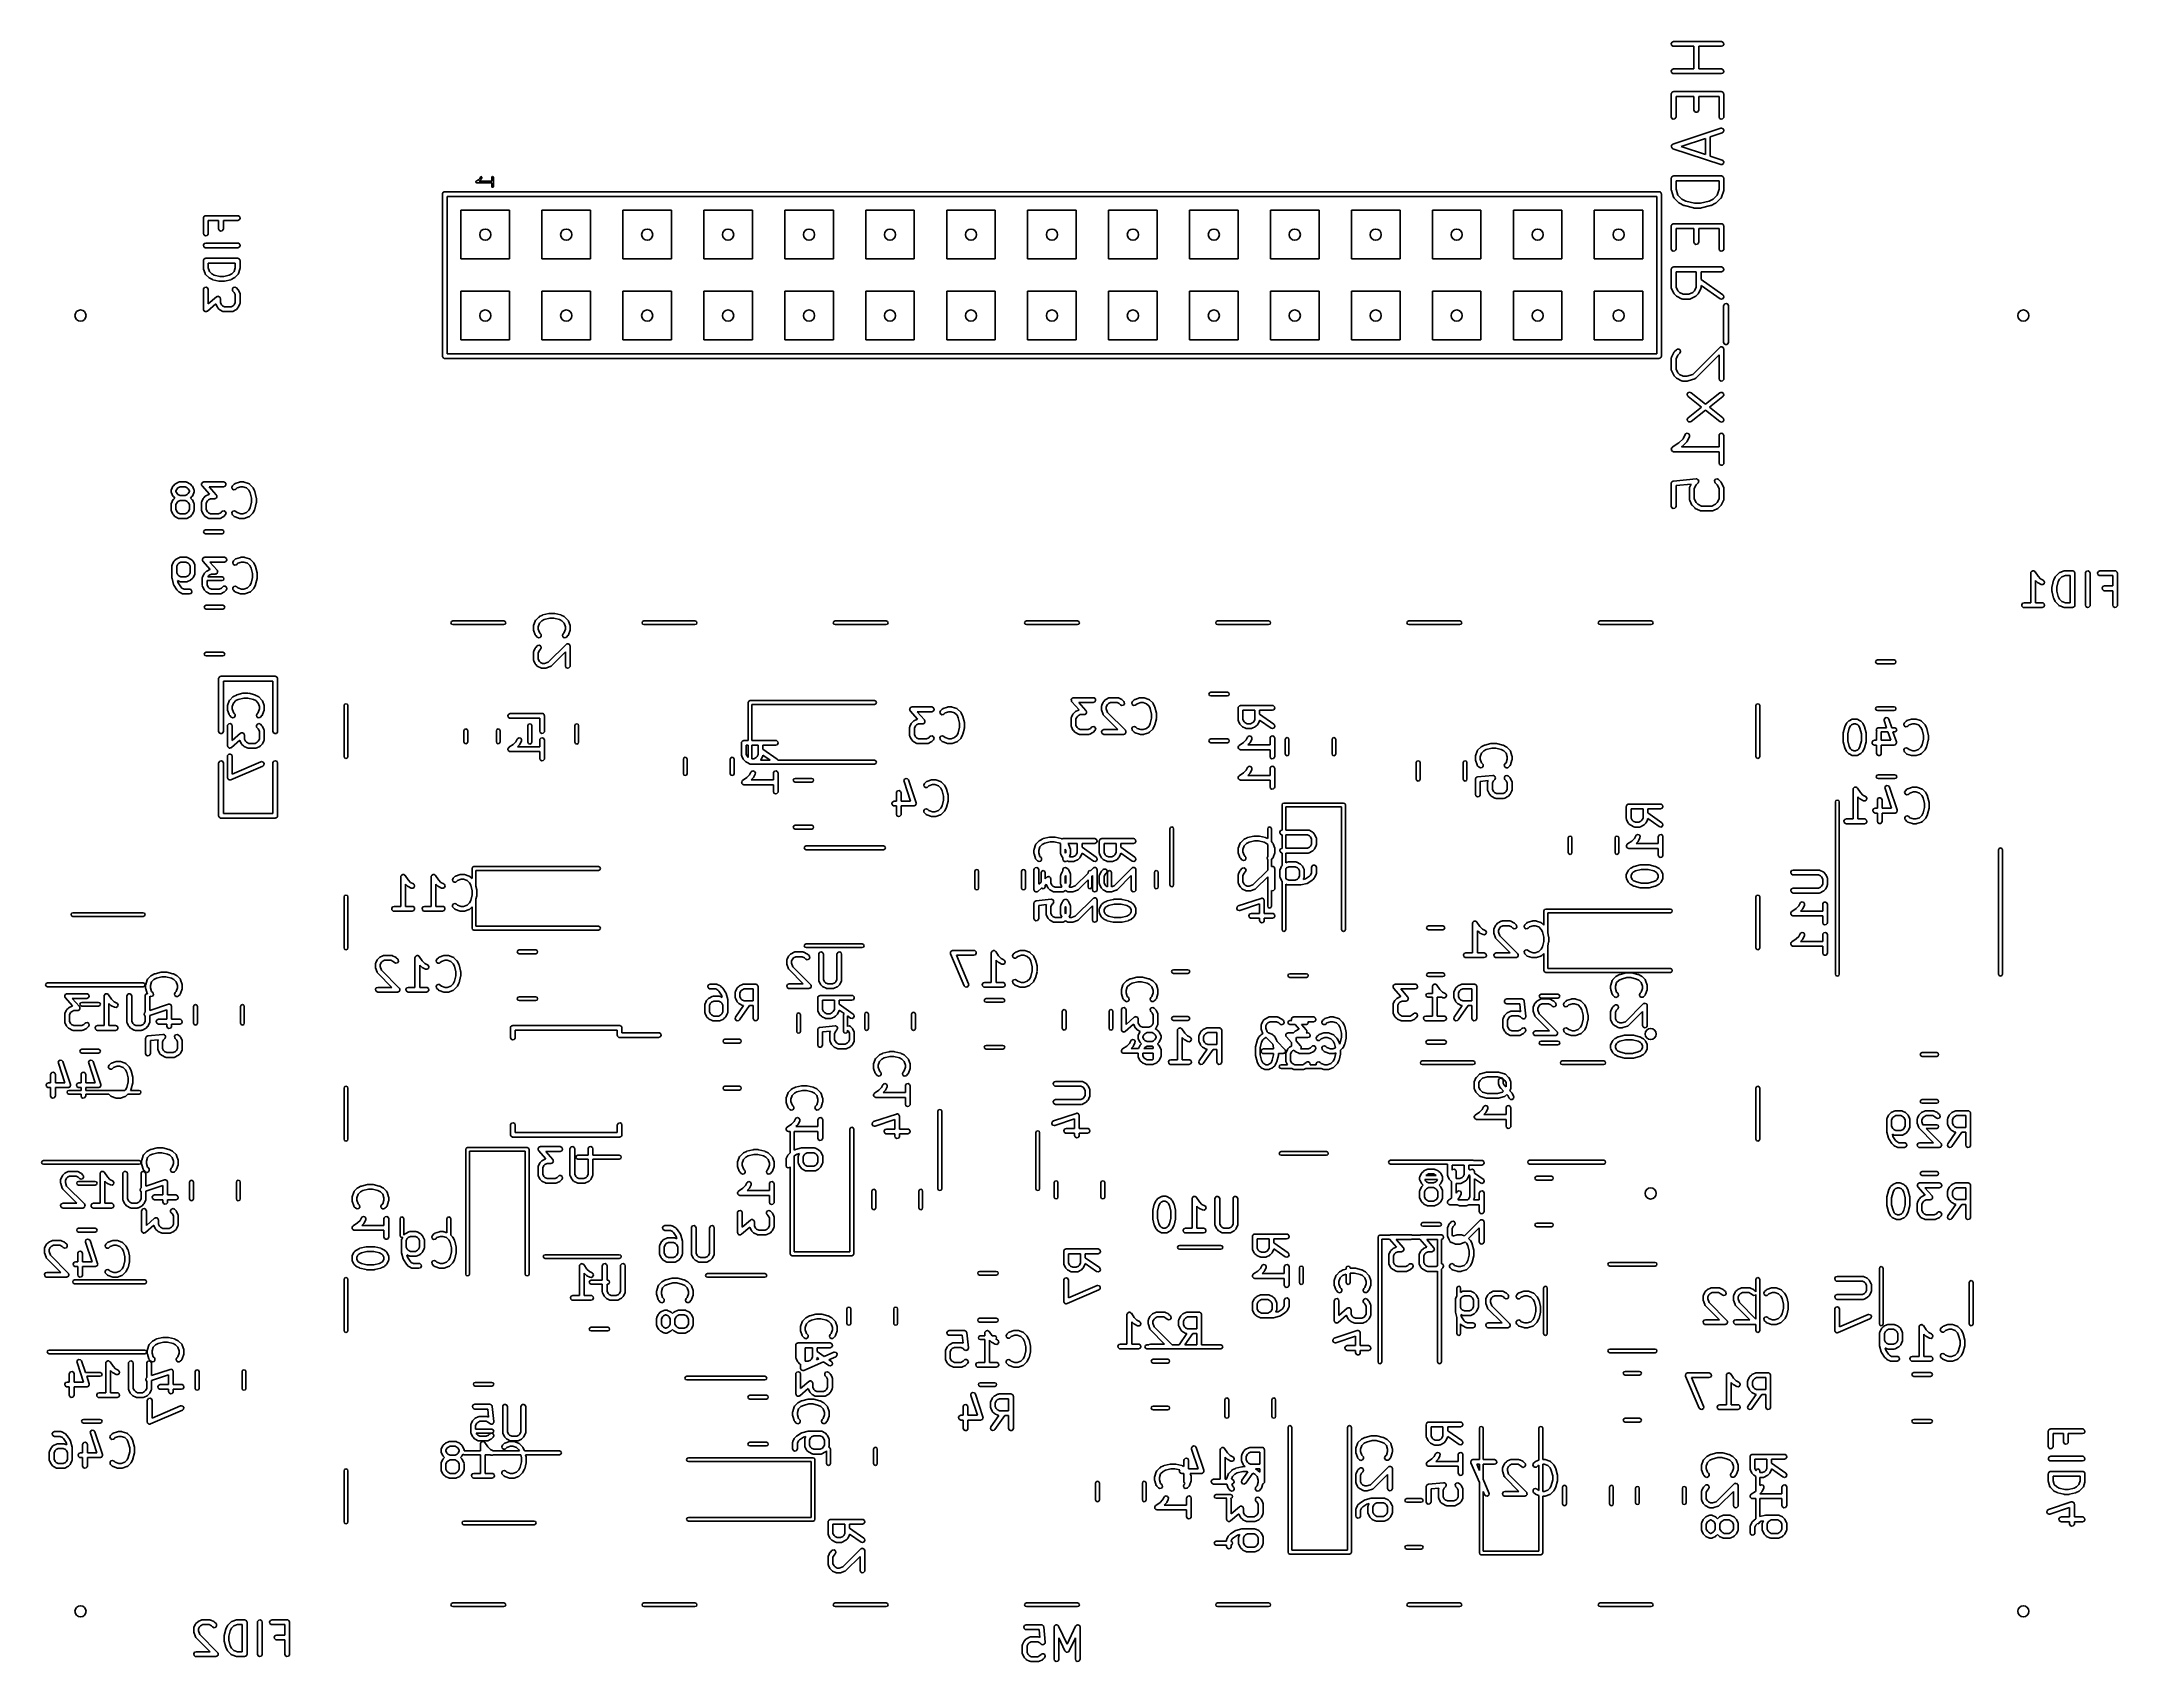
# Model space of a CAD drawing. Extents: x 0.35 to 2.92, y 0.34 to 2.34.
import ezdxf

# ---------------------------------------------------------------- set-up
doc = ezdxf.new("R2010")
doc.units = 0
doc.header["$MEASUREMENT"] = 0
doc.layers.add('BLACK', color=7, linetype='CONTINUOUS')

msp = doc.modelspace()

# ---------------------------------------------------------------- linework, layer by layer
at = {"layer": 'BLACK', "linetype": 'CONTINUOUS'}
for p, q in [((2.36505, 2.33595), (2.36606, 2.3377)), ((2.3654, 2.33396), (2.36505, 2.33595)), ((2.36695, 2.33266), (2.3654, 2.33396)), ((2.36606, 2.3377), (2.36796, 2.33839)), ((2.36796, 2.33839), (2.42701, 2.33839)), ((2.42701, 2.33839), (2.42802, 2.33821)), ((2.42802, 2.33821), (2.42957, 2.33691)), ((2.42992, 2.33492), (2.42891, 2.33317)), ((2.42957, 2.33691), (2.42992, 2.33492)), ((2.36796, 2.33248), (2.36695, 2.33266)), ((2.39313, 2.33248), (2.36796, 2.33248)), ((2.39313, 2.30464), (2.39313, 2.33248)), ((2.42701, 2.33248), (2.39903, 2.33248)), ((2.39903, 2.33248), (2.39903, 2.30464)), ((2.42891, 2.33317), (2.42701, 2.33248)), ((2.36505, 2.3022), (2.36606, 2.30395)), ((2.3654, 2.30021), (2.36505, 2.3022)), ((2.36695, 2.29891), (2.3654, 2.30021)), ((2.36606, 2.30395), (2.36796, 2.30464)), ((2.36796, 2.29873), (2.36695, 2.29891)), ((2.36796, 2.30464), (2.39313, 2.30464)), ((2.42701, 2.29873), (2.36796, 2.29873)), ((2.39903, 2.30464), (2.42701, 2.30464)), ((2.42701, 2.30464), (2.42802, 2.30446)), ((2.42891, 2.29943), (2.42701, 2.29873)), ((2.42802, 2.30446), (2.42957, 2.30316)), ((2.42992, 2.30117), (2.42891, 2.29943)), ((2.42957, 2.30316), (2.42992, 2.30117)), ((2.36501, 2.27357), (2.36507, 2.27395)), ((2.36501, 2.24544), (2.36501, 2.27357)), ((2.36505, 2.27408), (2.36512, 2.27419)), ((2.36507, 2.27395), (2.36505, 2.27408)), ((2.36512, 2.27419), (2.36518, 2.27458)), ((2.36518, 2.27458), (2.36568, 2.27516)), ((2.36568, 2.27516), (2.36606, 2.27583)), ((2.36606, 2.27583), (2.36631, 2.27592)), ((2.36631, 2.27592), (2.36648, 2.27612)), ((2.36648, 2.27612), (2.36724, 2.27626)), ((2.36724, 2.27626), (2.36796, 2.27652)), ((2.36796, 2.27652), (2.42701, 2.27652)), ((2.39313, 2.27061), (2.37091, 2.27061)), ((2.37091, 2.27061), (2.37091, 2.24544)), ((2.39313, 2.25388), (2.39313, 2.27061)), ((2.42406, 2.27061), (2.39903, 2.27061)), ((2.39903, 2.27061), (2.39903, 2.25388)), ((2.42406, 2.24544), (2.42406, 2.27061)), ((2.42701, 2.27652), (2.4274, 2.27645)), ((2.4274, 2.27645), (2.42753, 2.27647)), ((2.42753, 2.27647), (2.42764, 2.27641)), ((2.42764, 2.27641), (2.42802, 2.27634)), ((2.42802, 2.27634), (2.42861, 2.27585)), ((2.42861, 2.27585), (2.42927, 2.27546)), ((2.42927, 2.27546), (2.42937, 2.27521)), ((2.42937, 2.27521), (2.42957, 2.27504)), ((2.42957, 2.27504), (2.4297, 2.27429)), ((2.4297, 2.27429), (2.42997, 2.27357)), ((2.42997, 2.27357), (2.42997, 2.24544)), ((2.3657, 2.24355), (2.36501, 2.24544)), ((2.36745, 2.24254), (2.3657, 2.24355)), ((2.36702, 2.21169), (2.42608, 2.23137)), ((2.36943, 2.24289), (2.36745, 2.24254)), ((2.37073, 2.24443), (2.36943, 2.24289)), ((2.37091, 2.24544), (2.37073, 2.24443)), ((2.39382, 2.25198), (2.39313, 2.25388)), ((2.39557, 2.25097), (2.39382, 2.25198)), ((2.39756, 2.25132), (2.39557, 2.25097)), ((2.39885, 2.25287), (2.39756, 2.25132)), ((2.39903, 2.25388), (2.39885, 2.25287)), ((2.42475, 2.24355), (2.42406, 2.24544)), ((2.4265, 2.24254), (2.42475, 2.24355)), ((2.42608, 2.23137), (2.42709, 2.23152)), ((2.42849, 2.24289), (2.4265, 2.24254)), ((2.42709, 2.23152), (2.42897, 2.23078)), ((2.42979, 2.24443), (2.42849, 2.24289)), ((2.42997, 2.24544), (2.42979, 2.24443)), ((2.36504, 2.20845), (2.36522, 2.20937)), ((2.36508, 2.20838), (2.36504, 2.20845)), ((2.36506, 2.20829), (2.36508, 2.20838)), ((2.36555, 2.2075), (2.36506, 2.20829)), ((2.36522, 2.20937), (2.36536, 2.21029)), ((2.36536, 2.21029), (2.36542, 2.21035)), ((2.36542, 2.21035), (2.36544, 2.21043)), ((2.36544, 2.21043), (2.36617, 2.21101)), ((2.366, 2.20668), (2.36555, 2.2075)), ((2.36608, 2.20665), (2.366, 2.20668)), ((2.36612, 2.20657), (2.36608, 2.20665)), ((2.36702, 2.20609), (2.36612, 2.20657)), ((2.36617, 2.21101), (2.36687, 2.21163)), ((2.36687, 2.21163), (2.36696, 2.21163)), ((2.36696, 2.21163), (2.36702, 2.21169)), ((2.42608, 2.1864), (2.36702, 2.20609)), ((2.40719, 2.21885), (2.3773, 2.20889)), ((2.3773, 2.20889), (2.40719, 2.19892)), ((2.40719, 2.19892), (2.40719, 2.21885)), ((2.42795, 2.22577), (2.41309, 2.22082)), ((2.41309, 2.22082), (2.41309, 2.19695)), ((2.42953, 2.22703), (2.42795, 2.22577)), ((2.42897, 2.23078), (2.42993, 2.229)), ((2.42993, 2.229), (2.42953, 2.22703)), ((2.41309, 2.19695), (2.42795, 2.192)), ((2.4281, 2.18646), (2.42608, 2.1864)), ((2.42795, 2.192), (2.42885, 2.19151)), ((2.42961, 2.1878), (2.4281, 2.18646)), ((2.42885, 2.19151), (2.42991, 2.18979)), ((2.42991, 2.18979), (2.42961, 2.1878)), ((0.888335, 2.165), (0.888374, 2.16509)), ((0.888445, 2.16474), (0.888335, 2.165)), ((0.888354, 2.16519), (0.888514, 2.16543)), ((0.888374, 2.16509), (0.888354, 2.16519)), ((0.8885, 2.16445), (0.888445, 2.16474)), ((0.888584, 2.1644), (0.8885, 2.16445)), ((0.888514, 2.16543), (0.888623, 2.1657)), ((0.888623, 2.1643), (0.888584, 2.1644)), ((0.888623, 2.1657), (0.888717, 2.16573)), ((0.888888, 2.16419), (0.888623, 2.1643)), ((0.888717, 2.16573), (0.888773, 2.16582)), ((0.888773, 2.16582), (0.891504, 2.16764)), ((0.889126, 2.16403), (0.888888, 2.16419)), ((0.889226, 2.16405), (0.889126, 2.16403)), ((0.889319, 2.16402), (0.889226, 2.16405)), ((0.90802, 2.16402), (0.889319, 2.16402)), ((0.891504, 2.16764), (0.893197, 2.16933)), ((0.892677, 2.16606), (0.89257, 2.16598)), ((0.89257, 2.16598), (0.90802, 2.16598)), ((0.892734, 2.16614), (0.892677, 2.16606)), ((0.892827, 2.16618), (0.892734, 2.16614)), ((0.894702, 2.16805), (0.892827, 2.16618)), ((0.893197, 2.16933), (0.894063, 2.17106)), ((0.894063, 2.17106), (0.894632, 2.17156)), ((0.894632, 2.17156), (0.895384, 2.1715)), ((0.894764, 2.1682), (0.894702, 2.16805)), ((0.894887, 2.16831), (0.894764, 2.1682)), ((0.895824, 2.17018), (0.894887, 2.16831)), ((0.895384, 2.1715), (0.895877, 2.17094)), ((0.895877, 2.17094), (0.895824, 2.17018)), ((0.90802, 2.17062), (0.908308, 2.17132)), ((0.90802, 2.16598), (0.90802, 2.17062)), ((0.90802, 2.15938), (0.90802, 2.16402)), ((0.908308, 2.15868), (0.90802, 2.15938)), ((0.908308, 2.17132), (0.909004, 2.17161)), ((0.909004, 2.15839), (0.908308, 2.15868)), ((0.909004, 2.17161), (0.9097, 2.17132)), ((0.9097, 2.15868), (0.909004, 2.15839)), ((0.9097, 2.17132), (0.909989, 2.17062)), ((0.909989, 2.15938), (0.9097, 2.15868)), ((0.909989, 2.17062), (0.909989, 2.15938)), ((2.36501, 2.16952), (2.36507, 2.1699)), ((2.36501, 2.15546), (2.36501, 2.16952)), ((2.36503, 2.15539), (2.36501, 2.15546)), ((2.36516, 2.15452), (2.36503, 2.15539)), ((2.36505, 2.17003), (2.36512, 2.17014)), ((2.36507, 2.1699), (2.36505, 2.17003)), ((2.36512, 2.17014), (2.36518, 2.17053)), ((2.36797, 2.14609), (2.36516, 2.15452)), ((2.36518, 2.17053), (2.36568, 2.17111)), ((2.36568, 2.17111), (2.36606, 2.17178)), ((2.36606, 2.17178), (2.36631, 2.17187)), ((2.36631, 2.17187), (2.36648, 2.17207)), ((2.36648, 2.17207), (2.36724, 2.17221)), ((2.36724, 2.17221), (2.36796, 2.17247)), ((2.36796, 2.17247), (2.42701, 2.17247)), ((2.42406, 2.16656), (2.37091, 2.16656)), ((2.37091, 2.16656), (2.37091, 2.15593)), ((2.37091, 2.15593), (2.37335, 2.14861)), ((2.42162, 2.14861), (2.42406, 2.15593)), ((2.42406, 2.15593), (2.42406, 2.16656)), ((2.42981, 2.15452), (2.427, 2.14609)), ((2.42701, 2.17247), (2.4274, 2.1724)), ((2.4274, 2.1724), (2.42753, 2.17242)), ((2.42753, 2.17242), (2.42764, 2.17236)), ((2.42764, 2.17236), (2.42802, 2.17229)), ((2.42802, 2.17229), (2.42861, 2.1718)), ((2.42861, 2.1718), (2.42927, 2.17141)), ((2.42927, 2.17141), (2.42937, 2.17116)), ((2.42937, 2.17116), (2.42957, 2.17099)), ((2.42957, 2.17099), (2.4297, 2.17024)), ((2.4297, 2.17024), (2.42997, 2.16952)), ((2.42997, 2.15546), (2.42981, 2.15459)), ((2.42981, 2.15459), (2.42981, 2.15452)), ((2.42997, 2.16952), (2.42997, 2.15546)), ((0.847047, 2.15), (0.847115, 2.15038)), ((0.847047, 1.95), (0.847047, 2.15)), ((0.847092, 2.15051), (0.847158, 2.15063)), ((0.847115, 2.15038), (0.847092, 2.15051)), ((0.847158, 2.15063), (0.847225, 2.15101)), ((0.847225, 2.15101), (0.847718, 2.1516)), ((0.847718, 2.1516), (0.848102, 2.15226)), ((0.848102, 2.15226), (0.848352, 2.15235)), ((0.848352, 2.15235), (0.848524, 2.15256)), ((0.848524, 2.15256), (0.849279, 2.15269)), ((0.849279, 2.15269), (0.85, 2.15295)), ((0.85, 2.15295), (2.35, 2.15295)), ((0.852953, 2.14705), (0.852953, 1.95295)), ((2.34705, 2.14705), (0.852953, 2.14705)), ((0.87, 2.07), (0.87, 2.13)), ((0.87, 2.13), (0.93, 2.13)), ((0.93, 2.13), (0.93, 2.07)), ((0.97, 2.07), (0.97, 2.13)), ((0.97, 2.13), (1.03, 2.13)), ((1.03, 2.13), (1.03, 2.07)), ((1.07, 2.07), (1.07, 2.13)), ((1.07, 2.13), (1.13, 2.13)), ((1.13, 2.13), (1.13, 2.07)), ((1.17, 2.07), (1.17, 2.13)), ((1.17, 2.13), (1.23, 2.13)), ((1.23, 2.13), (1.23, 2.07)), ((1.27, 2.07), (1.27, 2.13)), ((1.27, 2.13), (1.33, 2.13)), ((1.33, 2.13), (1.33, 2.07)), ((1.37, 2.07), (1.37, 2.13)), ((1.37, 2.13), (1.43, 2.13)), ((1.43, 2.13), (1.43, 2.07)), ((1.47, 2.07), (1.47, 2.13)), ((1.47, 2.13), (1.53, 2.13)), ((1.53, 2.13), (1.53, 2.07)), ((1.57, 2.07), (1.57, 2.13)), ((1.57, 2.13), (1.63, 2.13)), ((1.63, 2.13), (1.63, 2.07)), ((1.67, 2.07), (1.67, 2.13)), ((1.67, 2.13), (1.73, 2.13)), ((1.73, 2.13), (1.73, 2.07)), ((1.77, 2.07), (1.77, 2.13)), ((1.77, 2.13), (1.83, 2.13)), ((1.83, 2.13), (1.83, 2.07)), ((1.87, 2.07), (1.87, 2.13)), ((1.87, 2.13), (1.93, 2.13)), ((1.93, 2.13), (1.93, 2.07)), ((1.97, 2.07), (1.97, 2.13)), ((1.97, 2.13), (2.03, 2.13)), ((2.03, 2.13), (2.03, 2.07)), ((2.07, 2.07), (2.07, 2.13)), ((2.07, 2.13), (2.13, 2.13)), ((2.13, 2.13), (2.13, 2.07)), ((2.17, 2.07), (2.17, 2.13)), ((2.17, 2.13), (2.23, 2.13)), ((2.23, 2.13), (2.23, 2.07)), ((2.27, 2.07), (2.27, 2.13)), ((2.27, 2.13), (2.33, 2.13)), ((2.33, 2.13), (2.33, 2.07)), ((2.34705, 1.95295), (2.34705, 2.14705)), ((2.35, 2.15295), (2.35038, 2.15289)), ((2.35038, 2.15289), (2.35051, 2.15291)), ((2.35051, 2.15291), (2.35063, 2.15284)), ((2.35063, 2.15284), (2.35101, 2.15277)), ((2.35101, 2.15277), (2.3516, 2.15228)), ((2.3516, 2.15228), (2.35226, 2.1519)), ((2.35226, 2.1519), (2.35235, 2.15165)), ((2.35235, 2.15165), (2.35256, 2.15148)), ((2.35256, 2.15148), (2.35269, 2.15072)), ((2.35269, 2.15072), (2.35295, 2.15)), ((2.35295, 2.15), (2.35295, 1.95)), ((2.36808, 2.14595), (2.36797, 2.14609)), ((2.36809, 2.14577), (2.36808, 2.14595)), ((2.36868, 2.14493), (2.36809, 2.14577)), ((2.37431, 2.13931), (2.36868, 2.14493)), ((2.37335, 2.14861), (2.37814, 2.14382)), ((2.37436, 2.13928), (2.37431, 2.13931)), ((2.37507, 2.13875), (2.37436, 2.13928)), ((2.3807, 2.13594), (2.37507, 2.13875)), ((2.37814, 2.14382), (2.38305, 2.14137)), ((2.38084, 2.13593), (2.3807, 2.13594)), ((2.3813, 2.13572), (2.38084, 2.13593)), ((2.39255, 2.13291), (2.3813, 2.13572)), ((2.38305, 2.14137), (2.39363, 2.13872)), ((2.39269, 2.13292), (2.39255, 2.13291)), ((2.39327, 2.13282), (2.39269, 2.13292)), ((2.4017, 2.13282), (2.39327, 2.13282)), ((2.39363, 2.13872), (2.40134, 2.13872)), ((2.40134, 2.13872), (2.41192, 2.14137)), ((2.40183, 2.13286), (2.4017, 2.13282)), ((2.40242, 2.13291), (2.40183, 2.13286)), ((2.41367, 2.13572), (2.40242, 2.13291)), ((2.41192, 2.14137), (2.41683, 2.14382)), ((2.41378, 2.1358), (2.41367, 2.13572)), ((2.41427, 2.13594), (2.41378, 2.1358)), ((2.4199, 2.13875), (2.41427, 2.13594)), ((2.41683, 2.14382), (2.42162, 2.14861)), ((2.41994, 2.1388), (2.4199, 2.13875)), ((2.42066, 2.13931), (2.41994, 2.1388)), ((2.42629, 2.14493), (2.42066, 2.13931)), ((2.42636, 2.14509), (2.42629, 2.14493)), ((2.42651, 2.14518), (2.42636, 2.14509)), ((2.427, 2.14609), (2.42651, 2.14518)), ((0.551843, 2.12031), (0.551911, 2.12069)), ((0.551843, 2.10156), (0.551843, 2.12031)), ((0.551888, 2.12082), (0.551954, 2.12093)), ((0.551911, 2.12069), (0.551888, 2.12082)), ((0.551954, 2.12093), (0.552021, 2.12132)), ((0.552021, 2.12132), (0.552514, 2.1219)), ((0.552514, 2.1219), (0.552898, 2.12257)), ((0.552898, 2.12257), (0.553148, 2.12266)), ((0.553148, 2.12266), (0.55332, 2.12286)), ((0.55332, 2.12286), (0.554075, 2.123)), ((0.554075, 2.123), (0.554796, 2.12326)), ((0.554796, 2.12326), (0.594166, 2.12326)), ((0.570591, 2.11735), (0.557749, 2.11735)), ((0.557749, 2.11735), (0.557749, 2.10156)), ((0.570591, 2.10718), (0.570591, 2.11735)), ((0.571282, 2.10528), (0.570591, 2.10718)), ((0.573031, 2.10427), (0.571282, 2.10528)), ((0.57502, 2.10463), (0.573031, 2.10427)), ((0.576318, 2.10617), (0.57502, 2.10463)), ((0.576496, 2.10718), (0.576318, 2.10617)), ((0.594166, 2.11735), (0.576496, 2.11735)), ((0.576496, 2.11735), (0.576496, 2.10718)), ((0.594166, 2.12326), (0.595176, 2.12308)), ((0.596064, 2.11804), (0.594166, 2.11735)), ((0.595176, 2.12308), (0.596723, 2.12178)), ((0.597074, 2.11979), (0.596064, 2.11804)), ((0.596723, 2.12178), (0.597074, 2.11979)), ((2.36501, 2.11046), (2.36507, 2.11084)), ((2.36501, 2.08234), (2.36501, 2.11046)), ((2.36505, 2.11097), (2.36512, 2.11109)), ((2.36507, 2.11084), (2.36505, 2.11097)), ((2.36512, 2.11109), (2.36518, 2.11147)), ((2.36518, 2.11147), (2.36568, 2.11206)), ((2.36568, 2.11206), (2.36606, 2.11272)), ((2.36606, 2.11272), (2.36631, 2.11281)), ((2.36631, 2.11281), (2.36648, 2.11302)), ((2.36648, 2.11302), (2.36724, 2.11315)), ((2.36724, 2.11315), (2.36796, 2.11341)), ((2.36796, 2.11341), (2.42701, 2.11341)), ((2.39313, 2.10751), (2.37091, 2.10751)), ((2.37091, 2.10751), (2.37091, 2.08234)), ((2.39313, 2.09078), (2.39313, 2.10751)), ((2.42406, 2.10751), (2.39903, 2.10751)), ((2.39903, 2.10751), (2.39903, 2.09078)), ((2.42406, 2.08234), (2.42406, 2.10751)), ((2.42701, 2.11341), (2.4274, 2.11335)), ((2.4274, 2.11335), (2.42753, 2.11337)), ((2.42753, 2.11337), (2.42764, 2.1133)), ((2.42764, 2.1133), (2.42802, 2.11324)), ((2.42802, 2.11324), (2.42861, 2.11274)), ((2.42861, 2.11274), (2.42927, 2.11236)), ((2.42927, 2.11236), (2.42937, 2.11211)), ((2.42937, 2.11211), (2.42957, 2.11194)), ((2.42957, 2.11194), (2.4297, 2.11118)), ((2.4297, 2.11118), (2.42997, 2.11046)), ((2.42997, 2.11046), (2.42997, 2.08234)), ((0.552534, 2.09966), (0.551843, 2.10156)), ((0.551888, 2.08707), (0.552898, 2.08882)), ((0.552239, 2.08508), (0.551888, 2.08707)), ((0.553786, 2.08379), (0.552239, 2.08508)), ((0.554283, 2.09865), (0.552534, 2.09966)), ((0.552898, 2.08882), (0.554796, 2.08951)), ((0.554796, 2.08361), (0.553786, 2.08379)), ((0.556272, 2.099), (0.554283, 2.09865)), ((0.554796, 2.08951), (0.594166, 2.08951)), ((0.594166, 2.08361), (0.554796, 2.08361)), ((0.557571, 2.10055), (0.556272, 2.099)), ((0.557749, 2.10156), (0.557571, 2.10055)), ((0.594166, 2.08951), (0.595176, 2.08933)), ((0.596064, 2.0843), (0.594166, 2.08361)), ((0.595176, 2.08933), (0.596723, 2.08804)), ((0.597074, 2.08605), (0.596064, 2.0843)), ((0.596723, 2.08804), (0.597074, 2.08605)), ((2.3657, 2.08044), (2.36501, 2.08234)), ((2.36745, 2.07943), (2.3657, 2.08044)), ((2.36943, 2.07978), (2.36745, 2.07943)), ((2.37073, 2.08133), (2.36943, 2.07978)), ((2.37091, 2.08234), (2.37073, 2.08133)), ((2.39382, 2.08888), (2.39313, 2.09078)), ((2.39557, 2.08787), (2.39382, 2.08888)), ((2.39756, 2.08822), (2.39557, 2.08787)), ((2.39885, 2.08977), (2.39756, 2.08822)), ((2.39903, 2.09078), (2.39885, 2.08977)), ((2.42475, 2.08044), (2.42406, 2.08234)), ((2.4265, 2.07943), (2.42475, 2.08044)), ((2.42849, 2.07978), (2.4265, 2.07943)), ((2.42979, 2.08133), (2.42849, 2.07978)), ((2.42997, 2.08234), (2.42979, 2.08133)), ((0.551843, 2.06781), (0.551911, 2.0682)), ((0.551843, 2.05844), (0.551843, 2.06781)), ((0.551865, 2.05838), (0.551843, 2.05844)), ((0.551995, 2.0575), (0.551865, 2.05838)), ((0.551888, 2.06832), (0.551954, 2.06844)), ((0.551911, 2.0682), (0.551888, 2.06832)), ((0.551954, 2.06844), (0.552021, 2.06882)), ((0.55387, 2.05188), (0.551995, 2.0575)), ((0.552021, 2.06882), (0.552514, 2.06941)), ((0.552514, 2.06941), (0.552898, 2.07007)), ((0.552898, 2.07007), (0.553148, 2.07017)), ((0.553148, 2.07017), (0.55332, 2.07037)), ((0.55332, 2.07037), (0.554075, 2.0705)), ((0.553979, 2.05174), (0.55387, 2.05188)), ((0.553995, 2.05157), (0.553979, 2.05174)), ((0.554583, 2.05073), (0.553995, 2.05157)), ((0.554075, 2.0705), (0.554796, 2.07076)), ((0.554796, 2.07076), (0.594166, 2.07076)), ((0.591213, 2.06486), (0.557749, 2.06486)), ((0.557749, 2.06486), (0.557749, 2.05892)), ((0.557749, 2.05892), (0.559252, 2.05441)), ((0.559252, 2.05441), (0.562169, 2.05149)), ((0.586793, 2.05149), (0.589711, 2.05441)), ((0.589711, 2.05441), (0.591213, 2.05892)), ((0.591213, 2.05892), (0.591213, 2.06486)), ((0.594166, 2.07076), (0.59455, 2.0707)), ((0.59455, 2.0707), (0.594679, 2.07072)), ((0.595093, 2.05188), (0.594604, 2.05098)), ((0.594679, 2.07072), (0.594792, 2.07065)), ((0.594792, 2.07065), (0.595176, 2.07059)), ((0.596967, 2.0575), (0.595093, 2.05188)), ((0.595176, 2.07059), (0.595764, 2.07009)), ((0.595764, 2.07009), (0.596428, 2.06971)), ((0.596428, 2.06971), (0.596519, 2.06946)), ((0.596519, 2.06946), (0.596723, 2.06929)), ((0.596723, 2.06929), (0.596856, 2.06853)), ((0.596856, 2.06853), (0.597119, 2.06781)), ((0.597119, 2.05844), (0.596966, 2.05757)), ((0.596966, 2.05757), (0.596967, 2.0575)), ((0.597119, 2.06781), (0.597119, 2.05844)), ((0.93, 2.07), (0.87, 2.07)), ((1.03, 2.07), (0.97, 2.07)), ((1.13, 2.07), (1.07, 2.07)), ((1.23, 2.07), (1.17, 2.07)), ((1.33, 2.07), (1.27, 2.07)), ((1.43, 2.07), (1.37, 2.07)), ((1.53, 2.07), (1.47, 2.07)), ((1.63, 2.07), (1.57, 2.07)), ((1.73, 2.07), (1.67, 2.07)), ((1.83, 2.07), (1.77, 2.07)), ((1.93, 2.07), (1.87, 2.07)), ((2.03, 2.07), (1.97, 2.07)), ((2.13, 2.07), (2.07, 2.07)), ((2.23, 2.07), (2.17, 2.07)), ((2.33, 2.07), (2.27, 2.07)), ((2.36501, 2.05703), (2.36507, 2.05741)), ((2.36501, 2.03453), (2.36501, 2.05703)), ((2.36505, 2.05754), (2.36512, 2.05766)), ((2.36507, 2.05741), (2.36505, 2.05754)), ((2.36512, 2.05766), (2.36518, 2.05804)), ((2.36518, 2.05804), (2.36568, 2.05863)), ((2.36568, 2.05863), (2.36606, 2.05929)), ((2.36606, 2.05929), (2.36631, 2.05938)), ((2.36631, 2.05938), (2.36648, 2.05959)), ((2.36648, 2.05959), (2.36724, 2.05972)), ((2.36724, 2.05972), (2.36796, 2.05998)), ((2.36796, 2.05998), (2.42701, 2.05998)), ((2.39594, 2.05408), (2.37091, 2.05408)), ((2.37091, 2.05408), (2.37091, 2.03523)), ((2.39594, 2.03523), (2.39594, 2.05408)), ((2.42701, 2.05408), (2.40184, 2.05408)), ((2.40184, 2.05408), (2.40184, 2.04451)), ((2.42701, 2.05998), (2.42802, 2.05981)), ((2.42891, 2.05477), (2.42701, 2.05408)), ((2.42802, 2.05981), (2.42957, 2.05851)), ((2.42992, 2.05652), (2.42891, 2.05477)), ((2.42957, 2.05851), (2.42992, 2.05652)), ((0.551843, 2.03219), (0.552021, 2.0332)), ((0.551843, 2.00782), (0.551843, 2.03219)), ((0.552021, 2.0332), (0.55332, 2.03475)), ((0.55332, 2.03475), (0.555309, 2.0351)), ((0.558332, 2.04698), (0.554583, 2.05073)), ((0.555309, 2.0351), (0.557058, 2.03409)), ((0.557058, 2.03409), (0.557749, 2.03219)), ((0.557749, 2.03219), (0.557749, 2.01433)), ((0.558391, 2.04695), (0.558332, 2.04698)), ((0.5591, 2.04642), (0.558391, 2.04695)), ((0.562849, 2.04455), (0.5591, 2.04642)), ((0.562169, 2.05149), (0.5652, 2.04998)), ((0.562988, 2.04453), (0.562849, 2.04455)), ((0.563454, 2.04433), (0.562988, 2.04453)), ((0.570953, 2.04245), (0.563454, 2.04433)), ((0.5652, 2.04998), (0.572032, 2.04827)), ((0.571089, 2.04246), (0.570953, 2.04245)), ((0.571669, 2.04236), (0.571089, 2.04246)), ((0.577293, 2.04236), (0.571669, 2.04236)), ((0.572032, 2.04827), (0.57693, 2.04827)), ((0.57693, 2.04827), (0.583762, 2.04998)), ((0.577421, 2.04241), (0.577293, 2.04236)), ((0.578009, 2.04245), (0.577421, 2.04241)), ((0.585508, 2.04433), (0.578009, 2.04245)), ((0.583762, 2.04998), (0.586793, 2.05149)), ((0.585624, 2.0444), (0.585508, 2.04433)), ((0.586113, 2.04455), (0.585624, 2.0444)), ((0.589862, 2.04642), (0.586113, 2.04455)), ((0.587564, 2.03296), (0.588723, 2.03461)), ((0.58774, 2.03094), (0.587564, 2.03296)), ((0.588329, 2.0301), (0.58774, 2.03094)), ((0.589865, 2.02857), (0.588329, 2.0301)), ((0.588723, 2.03461), (0.590674, 2.03513)), ((0.589906, 2.04647), (0.589862, 2.04642)), ((0.591213, 2.02587), (0.589865, 2.02857)), ((0.59063, 2.04698), (0.589906, 2.04647)), ((0.594379, 2.05073), (0.59063, 2.04698)), ((0.590674, 2.03513), (0.592504, 2.03428)), ((0.592504, 2.03428), (0.594379, 2.0324)), ((0.594454, 2.05089), (0.594379, 2.05073)), ((0.594379, 2.0324), (0.594886, 2.03168)), ((0.594604, 2.05098), (0.594454, 2.05089)), ((0.594886, 2.03168), (0.594932, 2.03164)), ((0.594932, 2.03164), (0.596807, 2.02789)), ((0.596807, 2.02789), (0.597099, 2.0269)), ((0.597099, 2.0269), (0.597058, 2.02673)), ((0.597058, 2.02673), (0.597119, 2.02657)), ((0.597119, 2.02657), (0.597119, 2.01532)), ((0.87, 1.97), (0.87, 2.03)), ((0.87, 2.03), (0.93, 2.03)), ((0.93, 2.03), (0.93, 1.97)), ((0.97, 1.97), (0.97, 2.03)), ((0.97, 2.03), (1.03, 2.03)), ((1.03, 2.03), (1.03, 1.97)), ((1.07, 1.97), (1.07, 2.03)), ((1.07, 2.03), (1.13, 2.03)), ((1.13, 2.03), (1.13, 1.97)), ((1.17, 1.97), (1.17, 2.03)), ((1.17, 2.03), (1.23, 2.03)), ((1.23, 2.03), (1.23, 1.97)), ((1.27, 1.97), (1.27, 2.03)), ((1.27, 2.03), (1.33, 2.03)), ((1.33, 2.03), (1.33, 1.97)), ((1.37, 1.97), (1.37, 2.03)), ((1.37, 2.03), (1.43, 2.03)), ((1.43, 2.03), (1.43, 1.97)), ((1.47, 1.97), (1.47, 2.03)), ((1.47, 2.03), (1.53, 2.03)), ((1.53, 2.03), (1.53, 1.97)), ((1.57, 1.97), (1.57, 2.03)), ((1.57, 2.03), (1.63, 2.03)), ((1.63, 2.03), (1.63, 1.97)), ((1.67, 1.97), (1.67, 2.03)), ((1.67, 2.03), (1.73, 2.03)), ((1.73, 2.03), (1.73, 1.97)), ((1.77, 1.97), (1.77, 2.03)), ((1.77, 2.03), (1.83, 2.03)), ((1.83, 2.03), (1.83, 1.97)), ((1.87, 1.97), (1.87, 2.03)), ((1.87, 2.03), (1.93, 2.03)), ((1.93, 2.03), (1.93, 1.97)), ((1.97, 1.97), (1.97, 2.03)), ((1.97, 2.03), (2.03, 2.03)), ((2.03, 2.03), (2.03, 1.97)), ((2.07, 1.97), (2.07, 2.03)), ((2.07, 2.03), (2.13, 2.03)), ((2.13, 2.03), (2.13, 1.97)), ((2.17, 1.97), (2.17, 2.03)), ((2.17, 2.03), (2.23, 2.03)), ((2.23, 2.03), (2.23, 1.97)), ((2.27, 1.97), (2.27, 2.03)), ((2.27, 2.03), (2.33, 2.03)), ((2.33, 2.03), (2.33, 1.97)), ((2.36507, 2.03437), (2.36501, 2.03453)), ((2.36502, 2.0342), (2.36507, 2.03437)), ((2.36532, 2.03321), (2.36502, 2.0342)), ((2.36813, 2.02759), (2.36532, 2.03321)), ((2.36818, 2.02754), (2.36813, 2.02759)), ((2.36868, 2.02682), (2.36818, 2.02754)), ((2.37149, 2.02401), (2.36868, 2.02682)), ((2.37091, 2.03523), (2.3732, 2.03066)), ((2.3732, 2.03066), (2.37533, 2.02852)), ((2.37533, 2.02852), (2.3799, 2.02624)), ((2.3799, 2.02624), (2.38695, 2.02624)), ((2.38695, 2.02624), (2.39152, 2.02852)), ((2.39152, 2.02852), (2.39365, 2.03066)), ((2.39365, 2.03066), (2.39594, 2.03523)), ((2.39817, 2.02682), (2.39536, 2.02401)), ((2.39819, 2.02688), (2.39817, 2.02682)), ((2.39872, 2.02759), (2.39819, 2.02688)), ((2.40153, 2.03321), (2.39872, 2.02759)), ((2.40155, 2.03339), (2.40153, 2.03321)), ((2.40167, 2.03352), (2.40155, 2.03339)), ((2.40184, 2.03453), (2.40167, 2.03352)), ((2.40184, 2.04451), (2.42871, 2.0257)), ((2.42532, 2.02087), (2.40184, 2.0373)), ((2.40184, 2.0373), (2.40184, 2.03453)), ((0.552116, 2.00707), (0.551843, 2.00782)), ((0.55227, 2.00629), (0.552116, 2.00707)), ((0.552454, 2.00614), (0.55227, 2.00629)), ((0.552534, 2.00592), (0.552454, 2.00614)), ((0.553224, 2.00552), (0.552534, 2.00592)), ((0.553844, 2.00502), (0.553224, 2.00552)), ((0.554079, 2.00503), (0.553844, 2.00502)), ((0.554283, 2.00491), (0.554079, 2.00503)), ((0.555067, 2.00505), (0.554283, 2.00491)), ((0.555863, 2.00507), (0.555067, 2.00505)), ((0.556152, 2.00524), (0.555863, 2.00507)), ((0.556272, 2.00526), (0.556152, 2.00524)), ((0.556361, 2.00537), (0.556272, 2.00526)), ((0.55674, 2.0056), (0.556361, 2.00537)), ((0.566985, 2.01456), (0.55674, 2.0056)), ((0.557749, 2.01433), (0.56785, 2.02317)), ((0.567153, 2.014), (0.566985, 2.01456)), ((0.569028, 2.01025), (0.567153, 2.014)), ((0.56785, 2.02317), (0.56823, 2.0234)), ((0.56823, 2.0234), (0.568318, 2.0235)), ((0.568318, 2.0235), (0.568438, 2.02352)), ((0.568438, 2.02352), (0.568727, 2.0237)), ((0.568727, 2.0237), (0.569523, 2.02371)), ((0.569075, 2.0102), (0.569028, 2.01025)), ((0.569581, 2.00948), (0.569075, 2.0102)), ((0.569523, 2.02371), (0.570307, 2.02385)), ((0.571456, 2.00761), (0.569581, 2.00948)), ((0.570307, 2.02385), (0.570511, 2.02373)), ((0.570511, 2.02373), (0.570746, 2.02374)), ((0.570746, 2.02374), (0.571367, 2.02324)), ((0.571367, 2.02324), (0.572056, 2.02284)), ((0.571514, 2.00758), (0.571456, 2.00761)), ((0.572223, 2.00705), (0.571514, 2.00758)), ((0.572056, 2.02284), (0.572137, 2.02262)), ((0.572137, 2.02262), (0.57232, 2.02247)), ((0.575973, 2.00518), (0.572223, 2.00705)), ((0.57232, 2.02247), (0.572475, 2.02169)), ((0.572475, 2.02169), (0.572747, 2.02094)), ((0.572747, 2.02094), (0.572747, 2.01602)), ((0.572747, 2.01602), (0.574096, 2.01332)), ((0.574096, 2.01332), (0.575293, 2.01212)), ((0.575293, 2.01212), (0.57799, 2.01077)), ((0.576148, 2.00516), (0.575973, 2.00518)), ((0.576283, 2.00504), (0.576148, 2.00516)), ((0.577293, 2.00487), (0.576283, 2.00504)), ((0.586667, 2.00487), (0.577293, 2.00487)), ((0.57799, 2.01077), (0.58597, 2.01077)), ((0.58597, 2.01077), (0.588667, 2.01212)), ((0.586833, 2.00493), (0.586667, 2.00487)), ((0.587005, 2.00489), (0.586833, 2.00493)), ((0.587988, 2.00518), (0.587005, 2.00489)), ((0.591737, 2.00705), (0.587988, 2.00518)), ((0.588667, 2.01212), (0.589865, 2.01332)), ((0.589865, 2.01332), (0.591213, 2.01602)), ((0.591213, 2.01602), (0.591213, 2.02587)), ((0.591781, 2.0071), (0.591737, 2.00705)), ((0.592504, 2.00761), (0.591781, 2.0071)), ((0.594379, 2.00948), (0.592504, 2.00761)), ((0.594406, 2.00954), (0.594379, 2.00948)), ((0.594932, 2.01025), (0.594406, 2.00954)), ((0.596807, 2.014), (0.594932, 2.01025)), ((0.596827, 2.01417), (0.596807, 2.014)), ((0.596941, 2.01431), (0.596827, 2.01417)), ((0.597119, 2.01532), (0.596941, 2.01431)), ((2.37155, 2.02398), (2.37149, 2.02401)), ((2.37226, 2.02346), (2.37155, 2.02398)), ((2.37789, 2.02064), (2.37226, 2.02346)), ((2.37806, 2.02062), (2.37789, 2.02064)), ((2.3782, 2.02051), (2.37806, 2.02062)), ((2.37921, 2.02033), (2.3782, 2.02051)), ((2.38764, 2.02033), (2.37921, 2.02033)), ((2.38781, 2.02039), (2.38764, 2.02033)), ((2.38798, 2.02035), (2.38781, 2.02039)), ((2.38896, 2.02064), (2.38798, 2.02035)), ((2.39459, 2.02346), (2.38896, 2.02064)), ((2.39463, 2.0235), (2.39459, 2.02346)), ((2.39536, 2.02401), (2.39463, 2.0235)), ((2.42727, 2.02034), (2.42532, 2.02087)), ((2.4291, 2.0212), (2.42727, 2.02034)), ((2.42871, 2.0257), (2.42943, 2.02498)), ((2.42995, 2.02303), (2.4291, 2.0212)), ((2.42943, 2.02498), (2.42995, 2.02303)), ((2.42968, 2.01204), (2.42986, 2.01305)), ((2.42968, 1.96704), (2.42968, 2.01204)), ((2.42986, 2.01305), (2.43116, 2.01459)), ((2.43116, 2.01459), (2.43315, 2.01494)), ((2.43315, 2.01494), (2.4349, 2.01393)), ((2.4349, 2.01393), (2.43559, 2.01204)), ((2.43559, 2.01204), (2.43559, 1.96704)), ((0.84731, 1.94928), (0.847047, 1.95)), ((0.847443, 1.94852), (0.84731, 1.94928)), ((0.852953, 1.95295), (2.34705, 1.95295)), ((0.93, 1.97), (0.87, 1.97)), ((1.03, 1.97), (0.97, 1.97)), ((1.13, 1.97), (1.07, 1.97)), ((1.23, 1.97), (1.17, 1.97)), ((1.33, 1.97), (1.27, 1.97)), ((1.43, 1.97), (1.37, 1.97)), ((1.53, 1.97), (1.47, 1.97)), ((1.63, 1.97), (1.57, 1.97)), ((1.73, 1.97), (1.67, 1.97)), ((1.83, 1.97), (1.77, 1.97)), ((1.93, 1.97), (1.87, 1.97)), ((2.03, 1.97), (1.97, 1.97)), ((2.13, 1.97), (2.07, 1.97)), ((2.23, 1.97), (2.17, 1.97)), ((2.33, 1.97), (2.27, 1.97)), ((2.35277, 1.94899), (2.35228, 1.9484)), ((2.35284, 1.94937), (2.35277, 1.94899)), ((2.35291, 1.94949), (2.35284, 1.94937)), ((2.35295, 1.95), (2.35289, 1.94962)), ((2.35289, 1.94962), (2.35291, 1.94949)), ((2.36532, 1.94868), (2.36813, 1.9543)), ((2.36813, 1.9543), (2.36865, 1.95501)), ((2.36865, 1.95501), (2.36868, 1.95507)), ((2.36868, 1.95507), (2.37149, 1.95788)), ((2.3732, 1.95123), (2.37091, 1.94666)), ((2.37149, 1.95788), (2.37233, 1.95847)), ((2.37233, 1.95847), (2.37435, 1.95865)), ((2.37567, 1.95371), (2.3732, 1.95123)), ((2.37435, 1.95865), (2.376, 1.95749)), ((2.37652, 1.95554), (2.37567, 1.95371)), ((2.376, 1.95749), (2.37652, 1.95554)), ((2.39167, 1.92744), (2.42492, 1.96069)), ((2.42406, 1.95148), (2.39536, 1.92277)), ((2.42406, 1.92205), (2.42406, 1.95148)), ((2.42492, 1.96069), (2.42545, 1.96106)), ((2.42545, 1.96106), (2.42554, 1.96116)), ((2.42554, 1.96116), (2.42561, 1.96118)), ((2.42561, 1.96118), (2.42577, 1.96128)), ((2.42577, 1.96128), (2.42665, 1.96136)), ((2.42665, 1.96136), (2.42753, 1.96151)), ((2.42753, 1.96151), (2.42764, 1.96145)), ((2.42764, 1.96145), (2.42778, 1.96146)), ((2.42778, 1.96146), (2.4285, 1.96095)), ((2.4285, 1.96095), (2.42927, 1.9605)), ((2.42927, 1.9605), (2.42932, 1.96038)), ((2.42932, 1.96038), (2.42943, 1.9603)), ((2.42943, 1.9603), (2.42966, 1.95944)), ((2.42966, 1.95944), (2.42997, 1.95861)), ((2.43038, 1.96514), (2.42968, 1.96704)), ((2.42997, 1.95861), (2.42997, 1.92205)), ((2.43212, 1.96413), (2.43038, 1.96514)), ((2.43411, 1.96448), (2.43212, 1.96413)), ((2.43541, 1.96603), (2.43411, 1.96448)), ((2.43559, 1.96704), (2.43541, 1.96603)), ((0.847647, 1.94835), (0.847443, 1.94852)), ((0.847738, 1.9481), (0.847647, 1.94835)), ((0.848402, 1.94772), (0.847738, 1.9481)), ((0.84899, 1.94723), (0.848402, 1.94772)), ((0.849374, 1.94716), (0.84899, 1.94723)), ((0.849487, 1.94709), (0.849374, 1.94716)), ((0.849616, 1.94711), (0.849487, 1.94709)), ((0.85, 1.94705), (0.849616, 1.94711)), ((2.35, 1.94705), (0.85, 1.94705)), ((2.35072, 1.94731), (2.35, 1.94705)), ((2.35148, 1.94744), (2.35072, 1.94731)), ((2.35165, 1.94765), (2.35148, 1.94744)), ((2.3519, 1.94774), (2.35165, 1.94765)), ((2.35228, 1.9484), (2.3519, 1.94774)), ((2.36501, 1.94736), (2.36518, 1.94837)), ((2.36501, 1.9333), (2.36501, 1.94736)), ((2.36507, 1.93313), (2.36501, 1.9333)), ((2.36502, 1.93296), (2.36507, 1.93313)), ((2.36532, 1.93198), (2.36502, 1.93296)), ((2.36518, 1.94837), (2.3653, 1.9485)), ((2.3653, 1.9485), (2.36532, 1.94868)), ((2.36813, 1.92635), (2.36532, 1.93198)), ((2.36818, 1.92631), (2.36813, 1.92635)), ((2.36868, 1.92558), (2.36818, 1.92631)), ((2.37149, 1.92277), (2.36868, 1.92558)), ((2.37091, 1.94666), (2.37091, 1.93399)), ((2.37091, 1.93399), (2.3732, 1.92942)), ((2.3732, 1.92942), (2.37533, 1.92729)), ((2.37533, 1.92729), (2.3799, 1.925)), ((2.3799, 1.925), (2.38435, 1.925)), ((2.38435, 1.925), (2.39167, 1.92744)), ((2.37155, 1.92274), (2.37149, 1.92277)), ((2.37226, 1.92222), (2.37155, 1.92274)), ((2.37789, 1.91941), (2.37226, 1.92222)), ((2.37806, 1.91939), (2.37789, 1.91941)), ((2.3782, 1.91927), (2.37806, 1.91939)), ((2.37921, 1.91909), (2.3782, 1.91927)), ((2.38483, 1.91909), (2.37921, 1.91909)), ((2.38472, 1.90278), (2.38567, 1.90456)), ((2.38513, 1.9008), (2.38472, 1.90278)), ((2.38489, 1.91912), (2.38483, 1.91909)), ((2.38576, 1.91925), (2.38489, 1.91912)), ((2.38582, 1.90004), (2.38513, 1.9008)), ((2.38567, 1.90456), (2.38755, 1.90531)), ((2.3942, 1.92206), (2.38576, 1.91925)), ((2.40255, 1.8869), (2.38582, 1.90004)), ((2.38755, 1.90531), (2.38947, 1.90468)), ((2.38947, 1.90468), (2.40733, 1.89065)), ((2.39434, 1.92217), (2.3942, 1.92206)), ((2.39451, 1.92218), (2.39434, 1.92217)), ((2.39536, 1.92277), (2.39451, 1.92218)), ((2.40733, 1.89065), (2.42519, 1.90468)), ((2.42884, 1.90004), (2.41211, 1.8869)), ((2.42475, 1.92015), (2.42406, 1.92205)), ((2.4265, 1.91914), (2.42475, 1.92015)), ((2.42519, 1.90468), (2.42609, 1.90517)), ((2.42609, 1.90517), (2.42811, 1.9051)), ((2.42849, 1.91949), (2.4265, 1.91914)), ((2.42811, 1.9051), (2.42962, 1.90376)), ((2.42979, 1.92104), (2.42849, 1.91949)), ((2.4299, 1.90176), (2.42884, 1.90004)), ((2.42962, 1.90376), (2.4299, 1.90176)), ((2.42997, 1.92205), (2.42979, 1.92104)), ((2.38475, 1.87203), (2.38582, 1.87375)), ((2.38582, 1.87375), (2.40255, 1.8869)), ((2.40733, 1.88314), (2.38947, 1.86911)), ((2.42519, 1.86911), (2.40733, 1.88314)), ((2.41211, 1.8869), (2.42884, 1.87375)), ((2.42884, 1.87375), (2.42952, 1.87299)), ((2.42952, 1.87299), (2.42994, 1.87101)), ((2.37451, 1.84279), (2.37959, 1.84787)), ((2.37959, 1.84787), (2.38219, 1.85306)), ((2.38219, 1.85306), (2.3828, 1.85389)), ((2.3828, 1.85389), (2.38465, 1.85469)), ((2.38465, 1.85469), (2.38659, 1.85412)), ((2.38747, 1.85042), (2.38466, 1.8448)), ((2.38504, 1.87004), (2.38475, 1.87203)), ((2.38654, 1.86869), (2.38504, 1.87004)), ((2.38856, 1.86862), (2.38654, 1.86869)), ((2.38659, 1.85412), (2.3877, 1.85243)), ((2.3877, 1.85243), (2.38747, 1.85042)), ((2.38947, 1.86911), (2.38856, 1.86862)), ((2.42406, 1.85174), (2.42424, 1.85275)), ((2.42406, 1.83782), (2.42406, 1.85174)), ((2.42424, 1.85275), (2.42554, 1.8543)), ((2.42711, 1.86848), (2.42519, 1.86911)), ((2.42554, 1.8543), (2.42753, 1.85465)), ((2.42898, 1.86923), (2.42711, 1.86848)), ((2.42753, 1.85465), (2.42927, 1.85364)), ((2.42994, 1.87101), (2.42898, 1.86923)), ((2.42927, 1.85364), (2.42997, 1.85174)), ((2.42997, 1.85174), (2.42997, 1.818)), ((2.36505, 1.83538), (2.36513, 1.83553)), ((2.3652, 1.83454), (2.36505, 1.83538)), ((2.36512, 1.8357), (2.36563, 1.83639)), ((2.36513, 1.83553), (2.36512, 1.8357)), ((2.36525, 1.83368), (2.3652, 1.83454)), ((2.36537, 1.83356), (2.36525, 1.83368)), ((2.3654, 1.83339), (2.36537, 1.83356)), ((2.36606, 1.83284), (2.3654, 1.83339)), ((2.36563, 1.83639), (2.36606, 1.83713)), ((2.36606, 1.83713), (2.36622, 1.83719)), ((2.36665, 1.83222), (2.36606, 1.83284)), ((2.36622, 1.83719), (2.36632, 1.83733)), ((2.36632, 1.83733), (2.37451, 1.84279)), ((2.36682, 1.83221), (2.36665, 1.83222)), ((2.36695, 1.8321), (2.36682, 1.83221)), ((2.36796, 1.83192), (2.36695, 1.8321)), ((2.42406, 1.83192), (2.36796, 1.83192)), ((2.37803, 1.83804), (2.37771, 1.83782)), ((2.37771, 1.83782), (2.42406, 1.83782)), ((2.37811, 1.83815), (2.37803, 1.83804)), ((2.37848, 1.83841), (2.37811, 1.83815)), ((2.38411, 1.84403), (2.37848, 1.83841)), ((2.38413, 1.84409), (2.38411, 1.84403)), ((2.38466, 1.8448), (2.38413, 1.84409)), ((2.42406, 1.818), (2.42406, 1.83192)), ((2.36622, 1.79493), (2.36648, 1.79525)), ((2.36648, 1.79525), (2.3671, 1.79535)), ((2.3671, 1.79535), (2.36766, 1.79563)), ((2.36766, 1.79563), (2.39579, 1.79844)), ((2.39579, 1.79844), (2.39681, 1.79836)), ((2.39681, 1.79836), (2.39682, 1.79835)), ((2.39682, 1.79835), (2.39684, 1.79835)), ((2.39684, 1.79835), (2.39766, 1.79778)), ((2.39766, 1.79778), (2.39848, 1.79722)), ((2.39848, 1.79722), (2.39848, 1.79721)), ((2.39848, 1.79721), (2.3985, 1.79719)), ((2.3985, 1.79719), (2.39875, 1.79624)), ((2.39902, 1.79524), (2.3986, 1.79434)), ((2.39875, 1.79624), (2.39902, 1.79528)), ((2.39902, 1.79528), (2.39902, 1.79526)), ((2.39902, 1.79526), (2.39902, 1.79524)), ((2.41854, 1.79626), (2.41969, 1.79792)), ((2.41871, 1.79425), (2.41854, 1.79626)), ((2.41969, 1.79792), (2.42165, 1.79844)), ((2.42165, 1.79844), (2.42348, 1.79759)), ((2.42348, 1.79759), (2.42629, 1.79478)), ((2.42475, 1.8161), (2.42406, 1.818)), ((2.4265, 1.81509), (2.42475, 1.8161)), ((2.42849, 1.81544), (2.4265, 1.81509)), ((2.42979, 1.81699), (2.42849, 1.81544)), ((2.42997, 1.818), (2.42979, 1.81699)), ((0.511964, 1.78411), (0.512142, 1.78512)), ((0.511964, 1.78223), (0.511964, 1.78411)), ((0.512025, 1.78207), (0.511964, 1.78223)), ((0.511984, 1.78189), (0.512025, 1.78207)), ((0.512276, 1.78091), (0.511984, 1.78189)), ((0.512142, 1.78512), (0.512256, 1.78525)), ((0.512256, 1.78525), (0.512276, 1.78543)), ((0.512276, 1.78543), (0.514151, 1.78918)), ((0.514151, 1.77716), (0.512276, 1.78091)), ((0.512276, 1.76855), (0.514151, 1.7723)), ((0.514151, 1.78918), (0.514677, 1.78989)), ((0.514198, 1.77712), (0.514151, 1.77716)), ((0.514151, 1.7723), (0.514677, 1.77301)), ((0.514704, 1.77639), (0.514198, 1.77712)), ((0.514677, 1.78989), (0.514704, 1.78994)), ((0.514677, 1.77301), (0.514704, 1.77307)), ((0.514704, 1.78994), (0.516579, 1.79182)), ((0.516366, 1.77473), (0.514704, 1.77639)), ((0.514704, 1.77307), (0.516366, 1.77473)), ((0.516579, 1.79182), (0.517302, 1.79232)), ((0.517302, 1.79232), (0.517346, 1.79237)), ((0.517346, 1.79237), (0.521096, 1.79425)), ((0.519219, 1.78611), (0.51787, 1.78341)), ((0.51787, 1.78341), (0.51787, 1.78293)), ((0.51787, 1.78293), (0.519219, 1.78023)), ((0.520416, 1.7873), (0.519219, 1.78611)), ((0.519219, 1.78023), (0.520416, 1.77903)), ((0.520416, 1.77043), (0.519219, 1.76923)), ((0.523113, 1.78865), (0.520416, 1.7873)), ((0.520416, 1.77903), (0.523113, 1.77769)), ((0.523113, 1.77178), (0.520416, 1.77043)), ((0.521096, 1.79425), (0.522079, 1.79454)), ((0.522079, 1.79454), (0.52225, 1.7945)), ((0.52225, 1.7945), (0.522416, 1.79456)), ((0.522416, 1.79456), (0.529915, 1.79456)), ((0.529218, 1.78865), (0.523113, 1.78865)), ((0.523113, 1.77769), (0.529218, 1.77769)), ((0.529218, 1.77178), (0.523113, 1.77178)), ((0.531916, 1.7873), (0.529218, 1.78865)), ((0.529218, 1.77769), (0.531916, 1.77903)), ((0.531916, 1.77043), (0.529218, 1.77178)), ((0.529915, 1.79456), (0.530925, 1.79438)), ((0.530925, 1.79438), (0.53106, 1.79427)), ((0.53106, 1.79427), (0.531236, 1.79425)), ((0.531236, 1.79425), (0.534985, 1.79237)), ((0.533113, 1.78611), (0.531916, 1.7873)), ((0.531916, 1.77903), (0.533113, 1.78023)), ((0.533113, 1.76923), (0.531916, 1.77043)), ((0.534462, 1.78341), (0.533113, 1.78611)), ((0.533113, 1.78023), (0.534462, 1.78293)), ((0.534462, 1.78293), (0.534462, 1.78341)), ((0.534985, 1.79237), (0.535694, 1.79185)), ((0.535694, 1.79185), (0.535753, 1.79182)), ((0.535753, 1.79182), (0.537627, 1.78994)), ((0.537627, 1.77639), (0.535966, 1.77473)), ((0.535966, 1.77473), (0.537627, 1.77307)), ((0.537627, 1.78994), (0.538134, 1.78922)), ((0.537655, 1.77645), (0.537627, 1.77639)), ((0.537627, 1.77307), (0.538134, 1.77235)), ((0.538181, 1.77716), (0.537655, 1.77645)), ((0.538134, 1.78922), (0.538181, 1.78918)), ((0.538134, 1.77235), (0.538181, 1.7723)), ((0.538181, 1.78918), (0.540055, 1.78543)), ((0.540055, 1.78091), (0.538181, 1.77716)), ((0.538181, 1.7723), (0.540055, 1.76855)), ((0.540055, 1.78543), (0.540348, 1.78444)), ((0.540075, 1.78109), (0.540055, 1.78091)), ((0.540189, 1.78122), (0.540075, 1.78109)), ((0.540367, 1.78223), (0.540189, 1.78122)), ((0.540348, 1.78444), (0.540307, 1.78427)), ((0.540307, 1.78427), (0.540367, 1.78411)), ((0.540367, 1.78411), (0.540367, 1.78223)), ((0.54946, 1.76911), (0.549638, 1.77012)), ((0.549505, 1.79212), (0.549622, 1.79232)), ((0.549643, 1.79133), (0.549505, 1.79212)), ((0.549617, 1.79256), (0.550116, 1.79318)), ((0.549622, 1.79232), (0.549617, 1.79256)), ((0.549638, 1.77012), (0.549751, 1.77025)), ((0.549659, 1.79054), (0.549643, 1.79133)), ((0.549834, 1.79025), (0.549659, 1.79054)), ((0.549751, 1.77025), (0.549771, 1.77043)), ((0.549771, 1.77043), (0.551646, 1.77418)), ((0.549855, 1.79013), (0.549834, 1.79025)), ((0.54996, 1.79004), (0.549855, 1.79013)), ((0.55019, 1.78966), (0.54996, 1.79004)), ((0.550116, 1.79318), (0.550514, 1.79387)), ((0.559155, 1.77942), (0.55019, 1.78966)), ((0.550514, 1.79387), (0.550736, 1.79395)), ((0.550736, 1.79395), (0.550883, 1.79413)), ((0.550883, 1.79413), (0.551664, 1.79429)), ((0.551646, 1.77418), (0.552172, 1.77489)), ((0.551664, 1.79429), (0.552412, 1.79456)), ((0.552172, 1.77489), (0.552199, 1.77495)), ((0.552199, 1.77495), (0.554074, 1.77682)), ((0.552412, 1.79456), (0.576784, 1.79456)), ((0.554074, 1.77682), (0.554797, 1.77733)), ((0.554797, 1.77733), (0.554841, 1.77737)), ((0.554841, 1.77737), (0.558591, 1.77925)), ((0.556714, 1.77111), (0.555365, 1.76841)), ((0.557911, 1.77231), (0.556714, 1.77111)), ((0.560609, 1.77365), (0.557911, 1.77231)), ((0.558591, 1.77925), (0.559155, 1.77942)), ((0.576784, 1.78865), (0.55892, 1.78865)), ((0.55892, 1.78865), (0.567758, 1.77855)), ((0.565536, 1.77365), (0.560609, 1.77365)), ((0.566284, 1.77393), (0.565536, 1.77365)), ((0.567065, 1.77408), (0.566284, 1.77393)), ((0.567212, 1.77426), (0.567065, 1.77408)), ((0.567434, 1.77435), (0.567212, 1.77426)), ((0.567832, 1.77503), (0.567434, 1.77435)), ((0.567758, 1.77855), (0.567988, 1.77817)), ((0.568331, 1.77566), (0.567832, 1.77503)), ((0.567988, 1.77817), (0.568093, 1.77808)), ((0.568093, 1.77808), (0.568114, 1.77796)), ((0.568114, 1.77796), (0.568289, 1.77767)), ((0.568289, 1.77767), (0.568305, 1.77688)), ((0.568305, 1.77688), (0.568444, 1.77609)), ((0.568444, 1.77609), (0.568326, 1.77589)), ((0.568326, 1.77589), (0.568331, 1.77566)), ((0.576784, 1.79456), (0.577794, 1.79438)), ((0.578682, 1.78934), (0.576784, 1.78865)), ((0.577794, 1.79438), (0.579342, 1.79308)), ((0.579692, 1.79109), (0.578682, 1.78934)), ((0.579342, 1.79308), (0.579692, 1.79109)), ((0.586966, 1.78811), (0.58782, 1.78994)), ((0.587489, 1.78616), (0.586966, 1.78811)), ((0.589144, 1.785), (0.587489, 1.78616)), ((0.58782, 1.78994), (0.589695, 1.79182)), ((0.591156, 1.78518), (0.589144, 1.785)), ((0.589695, 1.79182), (0.590535, 1.79241)), ((0.590535, 1.79241), (0.59071, 1.79242)), ((0.59071, 1.79242), (0.590849, 1.79253)), ((0.590849, 1.79253), (0.596473, 1.79441)), ((0.591996, 1.78577), (0.591156, 1.78518)), ((0.593378, 1.78715), (0.591996, 1.78577)), ((0.597886, 1.78865), (0.593378, 1.78715)), ((0.596473, 1.79441), (0.597346, 1.79454)), ((0.597346, 1.79454), (0.597407, 1.79456)), ((0.597407, 1.79456), (0.601156, 1.79456)), ((0.600677, 1.78865), (0.597886, 1.78865)), ((0.605186, 1.78715), (0.600677, 1.78865)), ((0.601156, 1.79456), (0.602026, 1.79441)), ((0.602026, 1.79441), (0.60209, 1.79441)), ((0.60209, 1.79441), (0.607714, 1.79253)), ((0.608103, 1.78423), (0.605186, 1.78715)), ((0.607714, 1.79253), (0.608616, 1.79204)), ((0.609619, 1.7812), (0.608103, 1.78423)), ((0.608616, 1.79204), (0.608709, 1.79189)), ((0.608709, 1.79189), (0.608869, 1.79182)), ((0.608869, 1.79182), (0.612618, 1.78807)), ((0.611327, 1.77437), (0.609619, 1.7812)), ((0.609619, 1.76264), (0.611327, 1.76947)), ((0.611327, 1.76947), (0.611327, 1.77437)), ((0.612618, 1.78807), (0.613124, 1.78735)), ((0.613124, 1.78735), (0.613171, 1.7873)), ((0.613171, 1.7873), (0.615046, 1.78355)), ((0.615046, 1.78355), (0.615191, 1.78306)), ((0.615191, 1.78306), (0.61527, 1.78295)), ((0.61527, 1.78295), (0.617144, 1.77545)), ((0.617144, 1.77545), (0.617186, 1.77486)), ((0.617186, 1.77486), (0.617232, 1.77473)), ((0.617232, 1.77473), (0.617232, 1.76911)), ((2.36501, 1.79291), (2.36506, 1.79302)), ((2.36503, 1.79284), (2.36501, 1.79291)), ((2.36501, 1.79269), (2.36503, 1.79284)), ((2.36501, 1.76457), (2.36501, 1.79269)), ((2.36506, 1.79302), (2.36518, 1.7937)), ((2.36518, 1.7937), (2.36559, 1.79418)), ((2.36559, 1.79418), (2.36584, 1.79475)), ((2.36584, 1.79475), (2.36622, 1.79493)), ((2.38956, 1.79188), (2.37091, 1.79002)), ((2.37091, 1.79002), (2.37091, 1.76457)), ((2.3875, 1.78706), (2.38768, 1.78807)), ((2.3875, 1.773), (2.3875, 1.78706)), ((2.38756, 1.77284), (2.3875, 1.773)), ((2.38752, 1.77267), (2.38756, 1.77284)), ((2.38781, 1.77168), (2.38752, 1.77267)), ((2.38768, 1.78807), (2.38779, 1.78821)), ((2.38779, 1.78821), (2.38781, 1.78838)), ((2.38781, 1.78838), (2.38956, 1.79188)), ((2.39063, 1.76606), (2.38781, 1.77168)), ((2.39569, 1.79094), (2.39341, 1.78637)), ((2.39341, 1.78637), (2.39341, 1.7737)), ((2.39341, 1.7737), (2.39569, 1.76913)), ((2.39817, 1.79341), (2.39569, 1.79094)), ((2.39818, 1.79343), (2.39817, 1.79341)), ((2.39819, 1.79344), (2.39818, 1.79343)), ((2.3986, 1.79434), (2.39819, 1.79344)), ((2.4193, 1.79341), (2.41871, 1.79425)), ((2.42177, 1.79094), (2.4193, 1.79341)), ((2.42406, 1.78637), (2.42177, 1.79094)), ((2.42177, 1.76913), (2.42406, 1.7737)), ((2.42406, 1.7737), (2.42406, 1.78637)), ((2.42629, 1.79478), (2.4268, 1.79405)), ((2.4268, 1.79405), (2.42684, 1.79401)), ((2.42684, 1.79401), (2.42965, 1.78838)), ((2.42965, 1.77168), (2.42684, 1.76606)), ((2.42965, 1.78838), (2.42995, 1.7874)), ((2.42967, 1.77186), (2.42965, 1.77168)), ((2.42979, 1.77199), (2.42967, 1.77186)), ((2.42997, 1.773), (2.42979, 1.77199)), ((2.42995, 1.7874), (2.42991, 1.78723)), ((2.42991, 1.78723), (2.42997, 1.78706)), ((2.42997, 1.78706), (2.42997, 1.773)), ((0.511964, 1.76723), (0.512142, 1.76824)), ((0.511964, 1.75973), (0.511964, 1.76723)), ((0.512025, 1.75957), (0.511964, 1.75973)), ((0.511984, 1.7594), (0.512025, 1.75957)), ((0.512276, 1.75841), (0.511984, 1.7594)), ((0.512142, 1.76824), (0.512256, 1.76838)), ((0.512256, 1.76838), (0.512276, 1.76855)), ((0.514151, 1.75466), (0.512276, 1.75841)), ((0.514198, 1.75462), (0.514151, 1.75466)), ((0.514704, 1.7539), (0.514198, 1.75462)), ((0.516579, 1.75202), (0.514704, 1.7539)), ((0.516637, 1.752), (0.516579, 1.75202)), ((0.517346, 1.75147), (0.516637, 1.752)), ((0.521096, 1.74959), (0.517346, 1.75147)), ((0.519219, 1.76923), (0.51787, 1.76654)), ((0.51787, 1.76654), (0.51787, 1.76043)), ((0.51787, 1.76043), (0.519219, 1.75773)), ((0.519219, 1.75773), (0.520416, 1.75654)), ((0.520416, 1.75654), (0.523113, 1.75519)), ((0.521271, 1.74957), (0.521096, 1.74959)), ((0.521406, 1.74946), (0.521271, 1.74957)), ((0.522416, 1.74928), (0.521406, 1.74946)), ((0.529915, 1.74928), (0.522416, 1.74928)), ((0.523113, 1.75519), (0.529218, 1.75519)), ((0.529218, 1.75519), (0.531916, 1.75654)), ((0.530081, 1.74934), (0.529915, 1.74928)), ((0.530253, 1.7493), (0.530081, 1.74934)), ((0.531236, 1.74959), (0.530253, 1.7493)), ((0.534985, 1.75147), (0.531236, 1.74959)), ((0.531916, 1.75654), (0.533113, 1.75773)), ((0.534462, 1.76654), (0.533113, 1.76923)), ((0.533113, 1.75773), (0.534462, 1.76043)), ((0.534462, 1.76043), (0.534462, 1.76654)), ((0.53503, 1.75152), (0.534985, 1.75147)), ((0.535753, 1.75202), (0.53503, 1.75152)), ((0.537627, 1.7539), (0.535753, 1.75202)), ((0.537655, 1.75396), (0.537627, 1.7539)), ((0.538181, 1.75466), (0.537655, 1.75396)), ((0.540055, 1.75841), (0.538181, 1.75466)), ((0.540055, 1.76855), (0.540348, 1.76757)), ((0.540075, 1.75859), (0.540055, 1.75841)), ((0.540189, 1.75872), (0.540075, 1.75859)), ((0.540367, 1.75973), (0.540189, 1.75872)), ((0.540348, 1.76757), (0.540307, 1.7674)), ((0.540307, 1.7674), (0.540367, 1.76723)), ((0.540367, 1.76723), (0.540367, 1.75973)), ((0.54946, 1.75973), (0.54946, 1.76911)), ((0.54952, 1.75957), (0.54946, 1.75973)), ((0.549479, 1.7594), (0.54952, 1.75957)), ((0.549771, 1.75841), (0.549479, 1.7594)), ((0.551646, 1.75466), (0.549771, 1.75841)), ((0.551693, 1.75462), (0.551646, 1.75466)), ((0.552199, 1.7539), (0.551693, 1.75462)), ((0.554074, 1.75202), (0.552199, 1.7539)), ((0.554132, 1.752), (0.554074, 1.75202)), ((0.554841, 1.75147), (0.554132, 1.752)), ((0.558591, 1.74959), (0.554841, 1.75147)), ((0.555365, 1.76841), (0.555365, 1.76043)), ((0.555365, 1.76043), (0.556714, 1.75773)), ((0.556714, 1.75773), (0.557911, 1.75654)), ((0.557911, 1.75654), (0.560609, 1.75519)), ((0.558766, 1.74957), (0.558591, 1.74959)), ((0.558902, 1.74946), (0.558766, 1.74957)), ((0.559911, 1.74928), (0.558902, 1.74946)), ((0.57116, 1.74928), (0.559911, 1.74928)), ((0.560609, 1.75519), (0.570463, 1.75519)), ((0.570463, 1.75519), (0.57316, 1.75654)), ((0.571326, 1.74934), (0.57116, 1.74928)), ((0.571498, 1.7493), (0.571326, 1.74934)), ((0.572481, 1.74959), (0.571498, 1.7493)), ((0.57623, 1.75147), (0.572481, 1.74959)), ((0.57316, 1.75654), (0.574696, 1.75807)), ((0.574696, 1.75807), (0.575536, 1.75866)), ((0.575536, 1.75866), (0.577549, 1.75884)), ((0.576274, 1.75152), (0.57623, 1.75147)), ((0.576998, 1.75202), (0.576274, 1.75152)), ((0.578872, 1.7539), (0.576998, 1.75202)), ((0.577549, 1.75884), (0.579203, 1.75768)), ((0.579726, 1.75573), (0.578872, 1.7539)), ((0.579203, 1.75768), (0.579726, 1.75573)), ((0.587056, 1.75675), (0.588214, 1.7584)), ((0.587232, 1.75474), (0.587056, 1.75675)), ((0.58782, 1.7539), (0.587232, 1.75474)), ((0.589695, 1.75202), (0.58782, 1.7539)), ((0.588214, 1.7584), (0.590165, 1.75893)), ((0.589855, 1.75195), (0.589695, 1.75202)), ((0.589947, 1.7518), (0.589855, 1.75195)), ((0.590849, 1.75131), (0.589947, 1.7518)), ((0.590165, 1.75893), (0.591996, 1.75807)), ((0.596473, 1.74943), (0.590849, 1.75131)), ((0.591996, 1.75807), (0.593378, 1.75669)), ((0.593378, 1.75669), (0.597886, 1.75519)), ((0.596537, 1.74944), (0.596473, 1.74943)), ((0.597407, 1.74928), (0.596537, 1.74944)), ((0.601156, 1.74928), (0.597407, 1.74928)), ((0.597886, 1.75519), (0.600677, 1.75519)), ((0.600677, 1.75519), (0.605186, 1.75669)), ((0.601217, 1.7493), (0.601156, 1.74928)), ((0.60209, 1.74943), (0.601217, 1.7493)), ((0.607714, 1.75131), (0.60209, 1.74943)), ((0.605186, 1.75669), (0.608103, 1.75961)), ((0.607853, 1.75142), (0.607714, 1.75131)), ((0.608029, 1.75143), (0.607853, 1.75142)), ((0.608869, 1.75202), (0.608029, 1.75143)), ((0.608103, 1.75961), (0.609619, 1.76264)), ((0.612618, 1.75577), (0.608869, 1.75202)), ((0.612645, 1.75583), (0.612618, 1.75577)), ((0.613171, 1.75654), (0.612645, 1.75583)), ((0.615046, 1.76029), (0.613171, 1.75654)), ((0.615062, 1.76043), (0.615046, 1.76029)), ((0.61527, 1.76089), (0.615062, 1.76043)), ((0.617144, 1.76839), (0.61527, 1.76089)), ((0.617232, 1.76911), (0.61713, 1.76853)), ((0.61713, 1.76853), (0.617144, 1.76839)), ((2.3657, 1.76267), (2.36501, 1.76457)), ((2.36745, 1.76166), (2.3657, 1.76267)), ((2.36943, 1.76201), (2.36745, 1.76166)), ((2.37073, 1.76356), (2.36943, 1.76201)), ((2.37091, 1.76457), (2.37073, 1.76356)), ((2.39067, 1.76601), (2.39063, 1.76606)), ((2.39118, 1.76529), (2.39067, 1.76601)), ((2.39399, 1.76248), (2.39118, 1.76529)), ((2.39405, 1.76245), (2.39399, 1.76248)), ((2.39476, 1.76193), (2.39405, 1.76245)), ((2.40038, 1.75911), (2.39476, 1.76193)), ((2.39569, 1.76913), (2.39783, 1.76699)), ((2.39783, 1.76699), (2.4024, 1.76471)), ((2.40056, 1.75909), (2.40038, 1.75911)), ((2.40069, 1.75898), (2.40056, 1.75909)), ((2.4017, 1.7588), (2.40069, 1.75898)), ((2.41576, 1.7588), (2.4017, 1.7588)), ((2.4024, 1.76471), (2.41507, 1.76471)), ((2.41507, 1.76471), (2.41964, 1.76699)), ((2.41593, 1.75886), (2.41576, 1.7588)), ((2.4161, 1.75882), (2.41593, 1.75886)), ((2.41708, 1.75911), (2.4161, 1.75882)), ((2.42271, 1.76193), (2.41708, 1.75911)), ((2.41964, 1.76699), (2.42177, 1.76913)), ((2.42275, 1.76197), (2.42271, 1.76193)), ((2.42348, 1.76248), (2.42275, 1.76197)), ((2.42629, 1.76529), (2.42348, 1.76248)), ((2.42632, 1.76535), (2.42629, 1.76529)), ((2.42684, 1.76606), (2.42632, 1.76535)), ((0.551951, 1.73294), (0.552643, 1.73461)), ((0.552643, 1.73127), (0.551951, 1.73294)), ((0.552643, 1.73461), (0.554313, 1.7353)), ((0.554313, 1.73057), (0.552643, 1.73127)), ((0.554313, 1.7353), (0.574884, 1.7353)), ((0.574884, 1.73057), (0.554313, 1.73057)), ((0.574884, 1.7353), (0.576554, 1.73461)), ((0.576554, 1.73127), (0.574884, 1.73057)), ((0.576554, 1.73461), (0.577246, 1.73294)), ((0.577246, 1.73294), (0.576554, 1.73127)), ((0.513276, 1.69243), (0.515151, 1.69618)), ((0.515151, 1.69618), (0.515677, 1.69689)), ((0.515677, 1.69689), (0.515704, 1.69694)), ((0.515704, 1.69694), (0.517579, 1.69882)), ((0.517579, 1.69882), (0.518302, 1.69932)), ((0.518302, 1.69932), (0.518346, 1.69937)), ((0.518346, 1.69937), (0.522096, 1.70125)), ((0.520219, 1.69311), (0.51887, 1.69041)), ((0.521416, 1.6943), (0.520219, 1.69311)), ((0.524113, 1.69565), (0.521416, 1.6943)), ((0.522096, 1.70125), (0.523079, 1.70154)), ((0.523079, 1.70154), (0.52325, 1.7015)), ((0.52325, 1.7015), (0.523416, 1.70156)), ((0.523416, 1.70156), (0.530915, 1.70156)), ((0.530218, 1.69565), (0.524113, 1.69565)), ((0.532916, 1.6943), (0.530218, 1.69565)), ((0.530915, 1.70156), (0.531925, 1.70138)), ((0.531925, 1.70138), (0.53206, 1.70127)), ((0.53206, 1.70127), (0.532236, 1.70125)), ((0.532236, 1.70125), (0.535985, 1.69937)), ((0.534113, 1.69311), (0.532916, 1.6943)), ((0.535462, 1.69041), (0.534113, 1.69311)), ((0.535985, 1.69937), (0.536694, 1.69885)), ((0.536694, 1.69885), (0.536753, 1.69882)), ((0.536753, 1.69882), (0.538627, 1.69694)), ((0.538627, 1.69694), (0.539134, 1.69622)), ((0.539134, 1.69622), (0.539181, 1.69618)), ((0.539181, 1.69618), (0.541055, 1.69243)), ((0.550505, 1.69912), (0.550622, 1.69932)), ((0.550643, 1.69833), (0.550505, 1.69912)), ((0.550617, 1.69956), (0.551116, 1.70018)), ((0.550622, 1.69932), (0.550617, 1.69956)), ((0.550659, 1.69754), (0.550643, 1.69833)), ((0.550834, 1.69725), (0.550659, 1.69754)), ((0.550855, 1.69713), (0.550834, 1.69725)), ((0.55096, 1.69704), (0.550855, 1.69713)), ((0.55119, 1.69666), (0.55096, 1.69704)), ((0.551116, 1.70018), (0.551514, 1.70087)), ((0.560155, 1.68642), (0.55119, 1.69666)), ((0.551514, 1.70087), (0.551736, 1.70095)), ((0.551736, 1.70095), (0.551883, 1.70113)), ((0.551883, 1.70113), (0.552664, 1.70129)), ((0.552664, 1.70129), (0.553412, 1.70156)), ((0.553412, 1.70156), (0.577784, 1.70156)), ((0.577784, 1.69565), (0.55992, 1.69565)), ((0.55992, 1.69565), (0.568758, 1.68555)), ((0.577784, 1.70156), (0.578794, 1.70138)), ((0.579682, 1.69634), (0.577784, 1.69565)), ((0.578794, 1.70138), (0.580342, 1.70008)), ((0.580692, 1.69809), (0.579682, 1.69634)), ((0.580342, 1.70008), (0.580692, 1.69809)), ((0.587966, 1.69511), (0.58882, 1.69694)), ((0.588489, 1.69316), (0.587966, 1.69511)), ((0.590144, 1.692), (0.588489, 1.69316)), ((0.58882, 1.69694), (0.590695, 1.69882)), ((0.590695, 1.69882), (0.591535, 1.69941)), ((0.591535, 1.69941), (0.59171, 1.69942)), ((0.59171, 1.69942), (0.591849, 1.69953)), ((0.591849, 1.69953), (0.597473, 1.70141)), ((0.592996, 1.69277), (0.592156, 1.69218)), ((0.594378, 1.69415), (0.592996, 1.69277)), ((0.598886, 1.69565), (0.594378, 1.69415)), ((0.597473, 1.70141), (0.598346, 1.70154)), ((0.598346, 1.70154), (0.598407, 1.70156)), ((0.598407, 1.70156), (0.602156, 1.70156)), ((0.601677, 1.69565), (0.598886, 1.69565)), ((0.606186, 1.69415), (0.601677, 1.69565)), ((0.602156, 1.70156), (0.603026, 1.70141)), ((0.603026, 1.70141), (0.60309, 1.70141)), ((0.60309, 1.70141), (0.608714, 1.69953)), ((0.609103, 1.69123), (0.606186, 1.69415)), ((0.608714, 1.69953), (0.609616, 1.69904)), ((0.609616, 1.69904), (0.609709, 1.69889)), ((0.609709, 1.69889), (0.609869, 1.69882)), ((0.609869, 1.69882), (0.613618, 1.69507)), ((0.613618, 1.69507), (0.614124, 1.69435)), ((0.614124, 1.69435), (0.614171, 1.6943)), ((0.614171, 1.6943), (0.616046, 1.69055)), ((0.512964, 1.69111), (0.513142, 1.69212)), ((0.512964, 1.67611), (0.512964, 1.69111)), ((0.513011, 1.67598), (0.512964, 1.67611)), ((0.513053, 1.67539), (0.513011, 1.67598)), ((0.514927, 1.66789), (0.513053, 1.67539)), ((0.513142, 1.69212), (0.513256, 1.69225)), ((0.513256, 1.69225), (0.513276, 1.69243)), ((0.514937, 1.66788), (0.514927, 1.66789)), ((0.515335, 1.66697), (0.514937, 1.66788)), ((0.519085, 1.66135), (0.515335, 1.66697)), ((0.51887, 1.69041), (0.51887, 1.68243)), ((0.51887, 1.68243), (0.520219, 1.67973)), ((0.522096, 1.67159), (0.519803, 1.67274)), ((0.519803, 1.67274), (0.520532, 1.66982)), ((0.520219, 1.67973), (0.521416, 1.67854)), ((0.520532, 1.66982), (0.523836, 1.66487)), ((0.521416, 1.67854), (0.524113, 1.67719)), ((0.522271, 1.67157), (0.522096, 1.67159)), ((0.522406, 1.67146), (0.522271, 1.67157)), ((0.523416, 1.67128), (0.522406, 1.67146)), ((0.530915, 1.67128), (0.523416, 1.67128)), ((0.524113, 1.67719), (0.530218, 1.67719)), ((0.530218, 1.67719), (0.532916, 1.67854)), ((0.531081, 1.67134), (0.530915, 1.67128)), ((0.531253, 1.6713), (0.531081, 1.67134)), ((0.532236, 1.67159), (0.531253, 1.6713)), ((0.535985, 1.67347), (0.532236, 1.67159)), ((0.532916, 1.67854), (0.534113, 1.67973)), ((0.534113, 1.67973), (0.535462, 1.68243)), ((0.535462, 1.68243), (0.535462, 1.69041)), ((0.53603, 1.67351), (0.535985, 1.67347)), ((0.536753, 1.67402), (0.53603, 1.67351)), ((0.538627, 1.6759), (0.536753, 1.67402)), ((0.538655, 1.67595), (0.538627, 1.6759)), ((0.539181, 1.67666), (0.538655, 1.67595)), ((0.541055, 1.68041), (0.539181, 1.67666)), ((0.541055, 1.69243), (0.541348, 1.69144)), ((0.541075, 1.68059), (0.541055, 1.68041)), ((0.541189, 1.68072), (0.541075, 1.68059)), ((0.541367, 1.68173), (0.541189, 1.68072)), ((0.541348, 1.69144), (0.541307, 1.69127)), ((0.541307, 1.69127), (0.541367, 1.69111)), ((0.541367, 1.69111), (0.541367, 1.68173)), ((0.55046, 1.67611), (0.550638, 1.67712)), ((0.55046, 1.66673), (0.55046, 1.67611)), ((0.550638, 1.67712), (0.550751, 1.67725)), ((0.550751, 1.67725), (0.550771, 1.67743)), ((0.550771, 1.67743), (0.552646, 1.68118)), ((0.552646, 1.68118), (0.553172, 1.68189)), ((0.553172, 1.68189), (0.553199, 1.68195)), ((0.553199, 1.68195), (0.555074, 1.68382)), ((0.555074, 1.68382), (0.555797, 1.68433)), ((0.555797, 1.68433), (0.555841, 1.68437)), ((0.555841, 1.68437), (0.559591, 1.68625)), ((0.574884, 1.6727), (0.556365, 1.6727)), ((0.556365, 1.6727), (0.556365, 1.66743)), ((0.556365, 1.66743), (0.557714, 1.66473)), ((0.557714, 1.67811), (0.557372, 1.67743)), ((0.557372, 1.67743), (0.574884, 1.67743)), ((0.558911, 1.67931), (0.557714, 1.67811)), ((0.561609, 1.68065), (0.558911, 1.67931)), ((0.559591, 1.68625), (0.560155, 1.68642)), ((0.566536, 1.68065), (0.561609, 1.68065)), ((0.567284, 1.68093), (0.566536, 1.68065)), ((0.568065, 1.68108), (0.567284, 1.68093)), ((0.568212, 1.68126), (0.568065, 1.68108)), ((0.568434, 1.68135), (0.568212, 1.68126)), ((0.568832, 1.68203), (0.568434, 1.68135)), ((0.568758, 1.68555), (0.568988, 1.68517)), ((0.569331, 1.68266), (0.568832, 1.68203)), ((0.568988, 1.68517), (0.569093, 1.68508)), ((0.569093, 1.68508), (0.569114, 1.68496)), ((0.569114, 1.68496), (0.569289, 1.68467)), ((0.569289, 1.68467), (0.569305, 1.68388)), ((0.569305, 1.68388), (0.569444, 1.68309)), ((0.569444, 1.68309), (0.569326, 1.68289)), ((0.569326, 1.68289), (0.569331, 1.68266)), ((0.574884, 1.67743), (0.576554, 1.67673)), ((0.576554, 1.67339), (0.574884, 1.6727)), ((0.576554, 1.67673), (0.577246, 1.67506)), ((0.577246, 1.67506), (0.576554, 1.67339)), ((0.592156, 1.69218), (0.590144, 1.692)), ((0.610619, 1.6882), (0.609103, 1.69123)), ((0.609103, 1.66661), (0.610619, 1.66964)), ((0.612327, 1.68137), (0.610619, 1.6882)), ((0.610619, 1.66964), (0.612327, 1.67647)), ((0.612327, 1.67647), (0.612327, 1.68137)), ((0.616046, 1.66729), (0.614171, 1.66354)), ((0.616046, 1.69055), (0.616191, 1.69006)), ((0.616062, 1.66743), (0.616046, 1.66729)), ((0.61627, 1.66789), (0.616062, 1.66743)), ((0.616191, 1.69006), (0.61627, 1.68995)), ((0.61627, 1.68995), (0.618144, 1.68245)), ((0.618144, 1.67539), (0.61627, 1.66789)), ((0.618232, 1.67611), (0.61813, 1.67553)), ((0.61813, 1.67553), (0.618144, 1.67539)), ((0.618144, 1.68245), (0.618186, 1.68186)), ((0.618186, 1.68186), (0.618232, 1.68173)), ((0.618232, 1.68173), (0.618232, 1.67611)), ((2.80912, 1.68187), (2.80929, 1.68288)), ((2.80912, 1.64545), (2.80912, 1.68187)), ((2.80929, 1.68288), (2.8094, 1.68301)), ((2.8094, 1.68301), (2.80942, 1.68317)), ((2.80942, 1.68317), (2.81004, 1.68377)), ((2.81004, 1.68377), (2.81059, 1.68442)), ((2.81059, 1.68442), (2.81076, 1.68445)), ((2.81076, 1.68445), (2.81088, 1.68457)), ((2.81088, 1.68457), (2.81174, 1.68462)), ((2.81174, 1.68462), (2.81258, 1.68477)), ((2.81258, 1.68477), (2.81273, 1.68469)), ((2.81273, 1.68469), (2.8129, 1.6847)), ((2.8129, 1.6847), (2.81359, 1.68419)), ((2.81359, 1.68419), (2.81433, 1.68376)), ((2.81433, 1.68376), (2.81439, 1.6836)), ((2.81439, 1.6836), (2.81453, 1.6835)), ((2.81453, 1.6835), (2.81811, 1.67812)), ((2.81748, 1.6704), (2.81502, 1.67286)), ((2.81502, 1.67286), (2.81502, 1.64545)), ((2.81754, 1.67038), (2.81748, 1.6704)), ((2.81825, 1.66985), (2.81754, 1.67038)), ((2.81811, 1.67812), (2.82132, 1.67492)), ((2.822, 1.66798), (2.81825, 1.66985)), ((2.82132, 1.67492), (2.82464, 1.67326)), ((2.824, 1.66774), (2.822, 1.66798)), ((2.82569, 1.66886), (2.824, 1.66774)), ((2.82464, 1.67326), (2.82546, 1.67265)), ((2.82546, 1.67265), (2.82626, 1.67079)), ((2.82626, 1.67079), (2.82569, 1.66886)), ((2.83545, 1.66571), (2.83733, 1.67321)), ((2.83733, 1.67321), (2.83753, 1.67367)), ((2.83753, 1.67367), (2.83755, 1.67381)), ((2.83755, 1.67381), (2.83942, 1.67756)), ((2.83942, 1.67756), (2.83995, 1.67827)), ((2.83995, 1.67827), (2.83998, 1.67833)), ((2.83998, 1.67833), (2.84373, 1.68208)), ((2.84298, 1.67146), (2.84127, 1.66463)), ((2.84449, 1.67449), (2.84298, 1.67146)), ((2.84373, 1.68208), (2.84457, 1.68267)), ((2.84741, 1.67741), (2.84449, 1.67449)), ((2.84457, 1.68267), (2.84474, 1.68268)), ((2.84474, 1.68268), (2.84488, 1.68279)), ((2.84488, 1.68279), (2.8505, 1.68467)), ((2.85192, 1.67891), (2.84741, 1.67741)), ((2.8505, 1.68467), (2.85138, 1.6848)), ((2.85138, 1.6848), (2.85144, 1.68482)), ((2.85144, 1.68482), (2.86081, 1.68482)), ((2.85786, 1.67891), (2.85192, 1.67891)), ((2.85786, 1.64545), (2.85786, 1.67891)), ((2.86081, 1.68482), (2.8612, 1.68475)), ((2.8612, 1.68475), (2.86132, 1.68477)), ((2.86132, 1.68477), (2.86144, 1.68471)), ((2.86144, 1.68471), (2.86182, 1.68464)), ((2.86182, 1.68464), (2.86241, 1.68415)), ((2.86241, 1.68415), (2.86307, 1.68376)), ((2.86307, 1.68376), (2.86317, 1.68351)), ((2.86317, 1.68351), (2.86337, 1.68334)), ((2.86337, 1.68334), (2.8635, 1.68259)), ((2.8635, 1.68259), (2.86376, 1.68187)), ((2.86376, 1.68187), (2.86376, 1.6425)), ((2.87661, 1.68187), (2.87679, 1.68288)), ((2.87661, 1.6425), (2.87661, 1.68187)), ((2.87679, 1.68288), (2.87808, 1.68442)), ((2.87808, 1.68442), (2.88007, 1.68477)), ((2.88007, 1.68477), (2.88182, 1.68376)), ((2.88182, 1.68376), (2.88251, 1.68187)), ((2.88251, 1.68187), (2.88251, 1.6425)), ((2.89165, 1.68238), (2.89266, 1.68413)), ((2.892, 1.68039), (2.89165, 1.68238)), ((2.89355, 1.67909), (2.892, 1.68039)), ((2.89266, 1.68413), (2.89456, 1.68482)), ((2.89456, 1.67891), (2.89355, 1.67909)), ((2.89456, 1.68482), (2.91331, 1.68482)), ((2.91035, 1.67891), (2.89456, 1.67891)), ((2.91035, 1.66607), (2.91035, 1.67891)), ((2.91331, 1.68482), (2.91369, 1.68475)), ((2.91369, 1.68475), (2.91382, 1.68477)), ((2.91382, 1.68477), (2.91393, 1.68471)), ((2.91393, 1.68471), (2.91432, 1.68464)), ((2.91432, 1.68464), (2.9149, 1.68415)), ((2.9149, 1.68415), (2.91557, 1.68376)), ((2.91557, 1.68376), (2.91566, 1.68351)), ((2.91566, 1.68351), (2.91586, 1.68334)), ((2.91586, 1.68334), (2.916, 1.68259)), ((2.916, 1.68259), (2.91626, 1.68187)), ((2.91626, 1.68187), (2.91626, 1.6425)), ((0.519195, 1.66127), (0.519085, 1.66135)), ((0.519453, 1.6609), (0.519195, 1.66127)), ((0.521328, 1.65902), (0.519453, 1.6609)), ((0.521387, 1.659), (0.521328, 1.65902)), ((0.522096, 1.65847), (0.521387, 1.659)), ((0.525845, 1.65659), (0.522096, 1.65847)), ((0.523836, 1.66487), (0.525165, 1.66354)), ((0.525165, 1.66354), (0.527863, 1.66219)), ((0.526021, 1.65657), (0.525845, 1.65659)), ((0.526156, 1.65646), (0.526021, 1.65657)), ((0.527166, 1.65628), (0.526156, 1.65646)), ((0.534665, 1.65628), (0.527166, 1.65628)), ((0.527863, 1.66219), (0.534665, 1.66219)), ((0.534665, 1.66219), (0.535675, 1.66201)), ((0.536563, 1.65697), (0.534665, 1.65628)), ((0.535675, 1.66201), (0.537222, 1.66071)), ((0.537573, 1.65872), (0.536563, 1.65697)), ((0.537222, 1.66071), (0.537573, 1.65872)), ((0.55052, 1.66657), (0.55046, 1.66673)), ((0.550479, 1.6664), (0.55052, 1.66657)), ((0.550771, 1.66541), (0.550479, 1.6664)), ((0.552646, 1.66166), (0.550771, 1.66541)), ((0.552693, 1.66162), (0.552646, 1.66166)), ((0.553199, 1.6609), (0.552693, 1.66162)), ((0.552951, 1.63994), (0.553643, 1.64161)), ((0.555074, 1.65902), (0.553199, 1.6609)), ((0.553643, 1.64161), (0.555313, 1.6423)), ((0.555132, 1.659), (0.555074, 1.65902)), ((0.555841, 1.65847), (0.555132, 1.659)), ((0.555313, 1.6423), (0.575884, 1.6423)), ((0.559591, 1.65659), (0.555841, 1.65847)), ((0.557714, 1.66473), (0.558911, 1.66354)), ((0.558911, 1.66354), (0.561609, 1.66219)), ((0.559766, 1.65657), (0.559591, 1.65659)), ((0.559902, 1.65646), (0.559766, 1.65657)), ((0.560911, 1.65628), (0.559902, 1.65646)), ((0.57216, 1.65628), (0.560911, 1.65628)), ((0.561609, 1.66219), (0.571463, 1.66219)), ((0.571463, 1.66219), (0.57416, 1.66354)), ((0.572326, 1.65634), (0.57216, 1.65628)), ((0.572498, 1.6563), (0.572326, 1.65634)), ((0.573481, 1.65659), (0.572498, 1.6563)), ((0.57723, 1.65847), (0.573481, 1.65659)), ((0.57416, 1.66354), (0.575696, 1.66507)), ((0.575696, 1.66507), (0.576536, 1.66566)), ((0.575884, 1.6423), (0.577554, 1.64161)), ((0.576536, 1.66566), (0.578549, 1.66584)), ((0.577274, 1.65852), (0.57723, 1.65847)), ((0.577998, 1.65902), (0.577274, 1.65852)), ((0.577554, 1.64161), (0.578246, 1.63994)), ((0.579872, 1.6609), (0.577998, 1.65902)), ((0.578549, 1.66584), (0.580203, 1.66468)), ((0.580726, 1.66273), (0.579872, 1.6609)), ((0.580203, 1.66468), (0.580726, 1.66273)), ((0.588056, 1.66375), (0.589214, 1.6654)), ((0.588232, 1.66174), (0.588056, 1.66375)), ((0.58882, 1.6609), (0.588232, 1.66174)), ((0.590695, 1.65902), (0.58882, 1.6609)), ((0.589214, 1.6654), (0.591165, 1.66593)), ((0.590855, 1.65895), (0.590695, 1.65902)), ((0.590947, 1.6588), (0.590855, 1.65895)), ((0.591849, 1.65831), (0.590947, 1.6588)), ((0.591165, 1.66593), (0.592996, 1.66507)), ((0.597473, 1.65643), (0.591849, 1.65831)), ((0.592996, 1.66507), (0.594378, 1.66369)), ((0.594378, 1.66369), (0.598886, 1.66219)), ((0.597537, 1.65644), (0.597473, 1.65643)), ((0.598407, 1.65628), (0.597537, 1.65644)), ((0.602156, 1.65628), (0.598407, 1.65628)), ((0.598886, 1.66219), (0.601677, 1.66219)), ((0.601677, 1.66219), (0.606186, 1.66369)), ((0.602217, 1.6563), (0.602156, 1.65628)), ((0.60309, 1.65643), (0.602217, 1.6563)), ((0.608714, 1.65831), (0.60309, 1.65643)), ((0.606186, 1.66369), (0.609103, 1.66661)), ((0.608853, 1.65842), (0.608714, 1.65831)), ((0.609029, 1.65843), (0.608853, 1.65842)), ((0.609869, 1.65902), (0.609029, 1.65843)), ((0.613618, 1.66277), (0.609869, 1.65902)), ((0.613645, 1.66283), (0.613618, 1.66277)), ((0.614171, 1.66354), (0.613645, 1.66283)), ((2.79791, 1.64301), (2.79892, 1.64476)), ((2.79826, 1.64102), (2.79791, 1.64301)), ((2.79892, 1.64476), (2.80082, 1.64545)), ((2.80082, 1.64545), (2.80912, 1.64545)), ((2.81502, 1.64545), (2.82332, 1.64545)), ((2.82332, 1.64545), (2.82433, 1.64527)), ((2.82433, 1.64527), (2.82587, 1.64397)), ((2.82622, 1.64198), (2.82521, 1.64023)), ((2.82587, 1.64397), (2.82622, 1.64198)), ((2.83536, 1.66499), (2.83546, 1.66557)), ((2.83536, 1.65937), (2.83536, 1.66499)), ((2.83541, 1.65924), (2.83536, 1.65937)), ((2.83545, 1.65865), (2.83541, 1.65924)), ((2.83546, 1.66557), (2.83545, 1.66571)), ((2.83733, 1.65115), (2.83545, 1.65865)), ((2.8374, 1.65104), (2.83733, 1.65115)), ((2.83755, 1.65055), (2.8374, 1.65104)), ((2.83942, 1.6468), (2.83755, 1.65055)), ((2.83947, 1.64675), (2.83942, 1.6468)), ((2.83998, 1.64603), (2.83947, 1.64675)), ((2.84373, 1.64228), (2.83998, 1.64603)), ((2.84127, 1.66463), (2.84127, 1.65973)), ((2.84127, 1.65973), (2.84298, 1.6529)), ((2.84298, 1.6529), (2.84449, 1.64987)), ((2.84389, 1.64221), (2.84373, 1.64228)), ((2.84398, 1.64206), (2.84389, 1.64221)), ((2.84488, 1.64157), (2.84398, 1.64206)), ((2.84449, 1.64987), (2.84741, 1.64695)), ((2.8505, 1.63969), (2.84488, 1.64157)), ((2.84741, 1.64695), (2.85192, 1.64545)), ((2.85192, 1.64545), (2.85786, 1.64545)), ((2.86359, 1.64149), (2.86309, 1.6409)), ((2.86365, 1.64187), (2.86359, 1.64149)), ((2.86372, 1.64198), (2.86365, 1.64187)), ((2.86376, 1.6425), (2.8637, 1.64211)), ((2.8637, 1.64211), (2.86372, 1.64198)), ((2.8773, 1.6406), (2.87661, 1.6425)), ((2.88233, 1.64149), (2.88104, 1.63994)), ((2.88251, 1.6425), (2.88233, 1.64149)), ((2.89727, 1.66363), (2.89828, 1.66538)), ((2.89763, 1.66164), (2.89727, 1.66363)), ((2.89917, 1.66034), (2.89763, 1.66164)), ((2.89828, 1.66538), (2.90018, 1.66607)), ((2.90018, 1.66016), (2.89917, 1.66034)), ((2.90018, 1.66607), (2.91035, 1.66607)), ((2.91035, 1.66016), (2.90018, 1.66016)), ((2.91035, 1.6425), (2.91035, 1.66016)), ((2.91104, 1.6406), (2.91035, 1.6425)), ((2.91608, 1.64149), (2.91478, 1.63994)), ((2.91626, 1.6425), (2.91608, 1.64149)), ((0.553643, 1.63827), (0.552951, 1.63994)), ((0.555313, 1.63757), (0.553643, 1.63827)), ((0.575884, 1.63757), (0.555313, 1.63757)), ((0.577554, 1.63827), (0.575884, 1.63757)), ((0.578246, 1.63994), (0.577554, 1.63827)), ((0.85748, 1.62072), (0.858172, 1.62239)), ((0.858172, 1.61905), (0.85748, 1.62072)), ((0.858172, 1.62239), (0.859843, 1.62309)), ((0.859843, 1.61836), (0.858172, 1.61905)), ((0.859843, 1.62309), (0.922835, 1.62309)), ((0.922835, 1.61836), (0.859843, 1.61836)), ((0.922835, 1.62309), (0.924505, 1.62239)), ((0.924505, 1.61905), (0.922835, 1.61836)), ((0.924505, 1.62239), (0.925197, 1.62072)), ((0.925197, 1.62072), (0.924505, 1.61905)), ((0.959583, 1.61624), (0.959737, 1.6171)), ((0.959583, 1.61249), (0.959583, 1.61624)), ((0.959735, 1.61717), (0.96161, 1.62279)), ((0.959737, 1.6171), (0.959735, 1.61717)), ((0.96161, 1.62279), (0.962098, 1.6237)), ((0.962098, 1.6237), (0.962248, 1.62379)), ((0.962248, 1.62379), (0.962323, 1.62395)), ((0.962323, 1.62395), (0.966073, 1.6277)), ((0.966992, 1.62026), (0.965489, 1.61576)), ((0.965489, 1.61576), (0.965489, 1.61297)), ((0.966073, 1.6277), (0.966796, 1.6282)), ((0.966796, 1.6282), (0.96684, 1.62825)), ((0.96684, 1.62825), (0.970589, 1.63013)), ((0.96991, 1.62318), (0.966992, 1.62026)), ((0.972941, 1.6247), (0.96991, 1.62318)), ((0.970589, 1.63013), (0.971078, 1.63027)), ((0.971078, 1.63027), (0.971194, 1.63035)), ((0.971194, 1.63035), (0.978693, 1.63222)), ((0.979773, 1.62641), (0.972941, 1.6247)), ((0.978693, 1.63222), (0.979281, 1.63226)), ((0.979281, 1.63226), (0.979409, 1.63231)), ((0.979409, 1.63231), (0.985033, 1.63231)), ((0.98467, 1.62641), (0.979773, 1.62641)), ((0.991502, 1.6247), (0.98467, 1.62641)), ((0.985033, 1.63231), (0.985614, 1.63221)), ((0.985614, 1.63221), (0.985749, 1.63222)), ((0.985749, 1.63222), (0.993249, 1.63035)), ((0.994533, 1.62318), (0.991502, 1.6247)), ((0.993249, 1.63035), (0.993714, 1.63014)), ((0.993714, 1.63014), (0.993853, 1.63013)), ((0.993853, 1.63013), (0.997602, 1.62825)), ((0.997451, 1.62026), (0.994533, 1.62318)), ((0.998954, 1.61576), (0.997451, 1.62026)), ((0.997602, 1.62825), (0.998311, 1.62772)), ((0.998311, 1.62772), (0.99837, 1.6277)), ((0.99837, 1.6277), (1.00212, 1.62395)), ((0.998954, 1.61297), (0.998954, 1.61576)), ((1.00212, 1.62395), (1.00271, 1.62311)), ((1.00271, 1.62311), (1.00272, 1.62293)), ((1.00272, 1.62293), (1.00283, 1.62279)), ((1.00283, 1.62279), (1.00471, 1.61717)), ((1.00471, 1.61717), (1.00484, 1.6163)), ((1.00484, 1.6163), (1.00486, 1.61624)), ((1.00486, 1.61624), (1.00486, 1.61249)), ((1.0937, 1.62072), (1.09439, 1.62239)), ((1.09439, 1.61905), (1.0937, 1.62072)), ((1.09439, 1.62239), (1.09606, 1.62309)), ((1.09606, 1.61836), (1.09439, 1.61905)), ((1.09606, 1.62309), (1.15906, 1.62309)), ((1.15906, 1.61836), (1.09606, 1.61836)), ((1.15906, 1.62309), (1.16073, 1.62239)), ((1.16073, 1.61905), (1.15906, 1.61836)), ((1.16073, 1.62239), (1.16142, 1.62072)), ((1.16142, 1.62072), (1.16073, 1.61905)), ((1.32992, 1.62072), (1.33061, 1.62239)), ((1.33061, 1.61905), (1.32992, 1.62072)), ((1.33061, 1.62239), (1.33228, 1.62309)), ((1.33228, 1.61836), (1.33061, 1.61905)), ((1.33228, 1.62309), (1.39528, 1.62309)), ((1.39528, 1.61836), (1.33228, 1.61836)), ((1.39528, 1.62309), (1.39695, 1.62239)), ((1.39695, 1.61905), (1.39528, 1.61836)), ((1.39695, 1.62239), (1.39764, 1.62072)), ((1.39764, 1.62072), (1.39695, 1.61905)), ((1.56614, 1.62072), (1.56683, 1.62239)), ((1.56683, 1.61905), (1.56614, 1.62072)), ((1.56683, 1.62239), (1.5685, 1.62309)), ((1.5685, 1.61836), (1.56683, 1.61905)), ((1.5685, 1.62309), (1.6315, 1.62309)), ((1.6315, 1.61836), (1.5685, 1.61836)), ((1.6315, 1.62309), (1.63317, 1.62239)), ((1.63317, 1.61905), (1.6315, 1.61836)), ((1.63317, 1.62239), (1.63386, 1.62072)), ((1.63386, 1.62072), (1.63317, 1.61905)), ((1.80236, 1.62072), (1.80305, 1.62239)), ((1.80305, 1.61905), (1.80236, 1.62072)), ((1.80305, 1.62239), (1.80472, 1.62309)), ((1.80472, 1.61836), (1.80305, 1.61905)), ((1.80472, 1.62309), (1.86772, 1.62309)), ((1.86772, 1.61836), (1.80472, 1.61836)), ((1.86772, 1.62309), (1.86939, 1.62239)), ((1.86939, 1.61905), (1.86772, 1.61836)), ((1.86939, 1.62239), (1.87008, 1.62072)), ((1.87008, 1.62072), (1.86939, 1.61905)), ((2.03858, 1.62072), (2.03927, 1.62239)), ((2.03927, 1.61905), (2.03858, 1.62072)), ((2.03927, 1.62239), (2.04094, 1.62309)), ((2.04094, 1.61836), (2.03927, 1.61905)), ((2.04094, 1.62309), (2.10394, 1.62309)), ((2.10394, 1.61836), (2.04094, 1.61836)), ((2.10394, 1.62309), (2.10561, 1.62239)), ((2.10561, 1.61905), (2.10394, 1.61836)), ((2.10561, 1.62239), (2.1063, 1.62072)), ((2.1063, 1.62072), (2.10561, 1.61905)), ((2.2748, 1.62072), (2.2755, 1.62239)), ((2.2755, 1.61905), (2.2748, 1.62072)), ((2.2755, 1.62239), (2.27717, 1.62309)), ((2.27717, 1.61836), (2.2755, 1.61905)), ((2.27717, 1.62309), (2.34016, 1.62309)), ((2.34016, 1.61836), (2.27717, 1.61836)), ((2.34016, 1.62309), (2.34183, 1.62239)), ((2.34183, 1.61905), (2.34016, 1.61836)), ((2.34183, 1.62239), (2.34252, 1.62072)), ((2.34252, 1.62072), (2.34183, 1.61905)), ((2.79981, 1.63972), (2.79826, 1.64102)), ((2.80082, 1.63954), (2.79981, 1.63972)), ((2.82332, 1.63954), (2.80082, 1.63954)), ((2.82521, 1.64023), (2.82332, 1.63954)), ((2.85057, 1.6397), (2.8505, 1.63969)), ((2.85144, 1.63954), (2.85057, 1.6397)), ((2.86081, 1.63954), (2.85144, 1.63954)), ((2.86153, 1.6398), (2.86081, 1.63954)), ((2.86229, 1.63994), (2.86153, 1.6398)), ((2.86246, 1.64014), (2.86229, 1.63994)), ((2.86271, 1.64023), (2.86246, 1.64014)), ((2.86309, 1.6409), (2.86271, 1.64023)), ((2.87905, 1.63959), (2.8773, 1.6406)), ((2.88104, 1.63994), (2.87905, 1.63959)), ((2.91279, 1.63959), (2.91104, 1.6406)), ((2.91478, 1.63994), (2.91279, 1.63959)), ((0.959605, 1.61243), (0.959583, 1.61249)), ((0.959735, 1.61155), (0.959605, 1.61243)), ((0.96161, 1.60593), (0.959735, 1.61155)), ((0.961719, 1.60579), (0.96161, 1.60593)), ((0.961735, 1.60561), (0.961719, 1.60579)), ((0.962323, 1.60477), (0.961735, 1.60561)), ((0.96177, 1.58943), (0.962296, 1.59014)), ((0.962296, 1.59014), (0.962323, 1.5902)), ((0.964198, 1.6029), (0.962323, 1.60477)), ((0.962323, 1.5902), (0.964198, 1.59208)), ((0.966028, 1.60205), (0.964198, 1.6029)), ((0.964198, 1.59208), (0.965038, 1.59266)), ((0.965038, 1.59266), (0.96705, 1.59284)), ((0.965489, 1.61297), (0.966992, 1.60846)), ((0.967979, 1.60257), (0.966028, 1.60205)), ((0.966992, 1.60846), (0.968374, 1.60707)), ((0.96705, 1.59284), (0.968704, 1.59168)), ((0.969138, 1.60422), (0.967979, 1.60257)), ((0.968374, 1.60707), (0.968962, 1.60623)), ((0.968704, 1.59168), (0.969227, 1.58973)), ((0.968962, 1.60623), (0.969138, 1.60422)), ((0.977814, 1.57195), (0.999818, 1.59395)), ((0.995215, 1.60524), (0.996069, 1.60707)), ((0.995738, 1.60329), (0.995215, 1.60524)), ((0.997392, 1.60213), (0.995738, 1.60329)), ((0.996069, 1.60707), (0.997451, 1.60846)), ((0.999405, 1.60231), (0.997392, 1.60213)), ((0.997451, 1.60846), (0.998954, 1.61297)), ((1.00024, 1.6029), (0.999405, 1.60231)), ((0.999818, 1.59395), (1.00035, 1.59432)), ((1.00212, 1.60477), (1.00024, 1.6029)), ((1.00035, 1.59432), (1.00043, 1.59442)), ((1.00043, 1.59442), (1.00051, 1.59443)), ((1.00051, 1.59443), (1.00066, 1.59454)), ((1.00066, 1.59454), (1.00154, 1.59462)), ((1.00154, 1.59462), (1.00242, 1.59477)), ((1.00219, 1.60493), (1.00212, 1.60477)), ((1.00234, 1.60503), (1.00219, 1.60493)), ((1.00283, 1.60593), (1.00234, 1.60503)), ((1.00242, 1.59477), (1.00254, 1.5947)), ((1.00254, 1.5947), (1.00267, 1.59472)), ((1.00267, 1.59472), (1.0034, 1.59421)), ((1.00471, 1.61155), (1.00283, 1.60593)), ((1.0034, 1.59421), (1.00417, 1.59376)), ((1.00417, 1.59376), (1.00421, 1.59363)), ((1.00421, 1.59363), (1.00433, 1.59356)), ((1.00433, 1.59356), (1.00456, 1.5927)), ((1.00456, 1.5927), (1.00486, 1.59186)), ((1.00486, 1.61249), (1.00471, 1.61162)), ((1.00471, 1.61162), (1.00471, 1.61155)), ((1.00486, 1.59186), (1.00486, 1.56749)), ((0.552951, 1.58206), (0.553643, 1.58373)), ((0.553643, 1.58039), (0.552951, 1.58206)), ((0.553643, 1.58373), (0.555313, 1.58443)), ((0.555313, 1.5797), (0.553643, 1.58039)), ((0.555313, 1.58443), (0.575884, 1.58443)), ((0.575884, 1.5797), (0.555313, 1.5797)), ((0.575884, 1.58443), (0.577554, 1.58373)), ((0.577554, 1.58039), (0.575884, 1.5797)), ((0.577554, 1.58373), (0.578246, 1.58206)), ((0.578246, 1.58206), (0.577554, 1.58039)), ((0.959583, 1.58436), (0.959761, 1.58537)), ((0.959583, 1.57499), (0.959583, 1.58436)), ((0.959644, 1.57482), (0.959583, 1.57499)), ((0.959603, 1.57465), (0.959644, 1.57482)), ((0.959895, 1.57367), (0.959603, 1.57465)), ((0.959761, 1.58537), (0.959875, 1.58551)), ((0.959875, 1.58551), (0.959895, 1.58568)), ((0.959895, 1.58568), (0.96177, 1.58943)), ((0.96177, 1.56992), (0.959895, 1.57367)), ((0.961817, 1.56988), (0.96177, 1.56992)), ((0.962323, 1.56915), (0.961817, 1.56988)), ((0.964198, 1.56728), (0.962323, 1.56915)), ((0.964256, 1.56725), (0.964198, 1.56728)), ((0.964965, 1.56673), (0.964256, 1.56725)), ((0.968715, 1.56485), (0.964965, 1.56673)), ((0.966838, 1.58636), (0.965489, 1.58367)), ((0.965489, 1.58367), (0.965489, 1.57569)), ((0.965489, 1.57569), (0.966838, 1.57299)), ((0.968374, 1.5879), (0.966838, 1.58636)), ((0.966838, 1.57299), (0.968035, 1.57179)), ((0.968035, 1.57179), (0.970732, 1.57044)), ((0.969227, 1.58973), (0.968374, 1.5879)), ((0.96889, 1.56483), (0.968715, 1.56485)), ((0.969025, 1.56472), (0.96889, 1.56483)), ((0.970035, 1.56454), (0.969025, 1.56472)), ((0.973785, 1.56454), (0.970035, 1.56454)), ((0.970732, 1.57044), (0.973306, 1.57044)), ((0.973306, 1.57044), (0.977814, 1.57195)), ((0.973845, 1.56456), (0.973785, 1.56454)), ((0.974719, 1.56469), (0.973845, 1.56456)), ((0.980343, 1.56657), (0.974719, 1.56469)), ((0.980481, 1.56667), (0.980343, 1.56657)), ((0.980657, 1.56669), (0.980481, 1.56667)), ((0.981497, 1.56728), (0.980657, 1.56669)), ((0.998954, 1.58473), (0.981497, 1.56728)), ((0.998954, 1.56749), (0.998954, 1.58473)), ((0.999644, 1.56559), (0.998954, 1.56749)), ((1.00139, 1.56458), (0.999644, 1.56559)), ((1.00338, 1.56493), (1.00139, 1.56458)), ((1.00468, 1.56648), (1.00338, 1.56493)), ((1.00486, 1.56749), (1.00468, 1.56648)), ((2.61735, 1.5725), (2.61804, 1.57417)), ((2.61804, 1.57083), (2.61735, 1.5725)), ((2.61804, 1.57417), (2.61971, 1.57486)), ((2.61971, 1.57013), (2.61804, 1.57083)), ((2.61971, 1.57486), (2.64029, 1.57486)), ((2.64029, 1.57013), (2.61971, 1.57013)), ((2.64029, 1.57486), (2.64196, 1.57417)), ((2.64196, 1.57083), (2.64029, 1.57013)), ((2.64196, 1.57417), (2.64265, 1.5725)), ((2.64265, 1.5725), (2.64196, 1.57083)), ((0.570583, 1.55165), (0.57065, 1.55203)), ((0.570583, 1.48669), (0.570583, 1.55165)), ((0.570628, 1.55216), (0.570693, 1.55227)), ((0.57065, 1.55203), (0.570628, 1.55216)), ((0.570693, 1.55227), (0.570761, 1.55266)), ((0.570761, 1.55266), (0.571254, 1.55324)), ((0.571254, 1.55324), (0.571637, 1.55391)), ((0.571637, 1.55391), (0.571888, 1.554)), ((0.571888, 1.554), (0.572059, 1.5542)), ((0.572059, 1.5542), (0.572815, 1.55434)), ((0.572815, 1.55434), (0.573535, 1.5546)), ((0.573535, 1.5546), (0.640465, 1.5546)), ((0.637512, 1.54869), (0.576488, 1.54869)), ((0.576488, 1.54869), (0.576488, 1.48669)), ((0.637512, 1.48669), (0.637512, 1.54869)), ((0.640465, 1.5546), (0.640848, 1.55453)), ((0.640848, 1.55453), (0.640977, 1.55455)), ((0.640977, 1.55455), (0.641091, 1.55449)), ((0.641091, 1.55449), (0.641474, 1.55442)), ((0.641474, 1.55442), (0.642062, 1.55393)), ((0.642062, 1.55393), (0.642726, 1.55354)), ((0.642726, 1.55354), (0.642818, 1.55329)), ((0.642818, 1.55329), (0.643022, 1.55312)), ((0.643022, 1.55312), (0.643155, 1.55237)), ((0.643155, 1.55237), (0.643417, 1.55165)), ((0.643417, 1.55165), (0.643417, 1.48669)), ((0.581583, 1.51756), (0.581737, 1.51843)), ((0.581583, 1.51381), (0.581583, 1.51756)), ((0.581605, 1.51375), (0.581583, 1.51381)), ((0.581735, 1.51287), (0.581605, 1.51375)), ((0.581735, 1.51849), (0.58361, 1.52412)), ((0.581737, 1.51843), (0.581735, 1.51849)), ((0.58361, 1.52412), (0.584098, 1.52502)), ((0.584098, 1.52502), (0.584248, 1.52511)), ((0.584248, 1.52511), (0.584323, 1.52527)), ((0.584323, 1.52527), (0.588073, 1.52902)), ((0.588992, 1.52159), (0.587489, 1.51708)), ((0.587489, 1.51708), (0.587489, 1.51429)), ((0.587489, 1.51429), (0.588992, 1.50978)), ((0.588073, 1.52902), (0.588796, 1.52953)), ((0.588796, 1.52953), (0.58884, 1.52957)), ((0.58884, 1.52957), (0.592589, 1.53145)), ((0.59191, 1.52451), (0.588992, 1.52159)), ((0.594941, 1.52602), (0.59191, 1.52451)), ((0.592589, 1.53145), (0.593078, 1.53159)), ((0.593078, 1.53159), (0.593194, 1.53167)), ((0.593194, 1.53167), (0.600693, 1.53355)), ((0.601773, 1.52773), (0.594941, 1.52602)), ((0.600693, 1.53355), (0.601281, 1.53359)), ((0.601281, 1.53359), (0.601409, 1.53363)), ((0.601409, 1.53363), (0.607033, 1.53363)), ((0.60667, 1.52773), (0.601773, 1.52773)), ((0.613502, 1.52602), (0.60667, 1.52773)), ((0.607033, 1.53363), (0.607614, 1.53353)), ((0.607614, 1.53353), (0.607749, 1.53355)), ((0.607749, 1.53355), (0.615249, 1.53167)), ((0.616533, 1.52451), (0.613502, 1.52602)), ((0.615249, 1.53167), (0.615714, 1.53146)), ((0.615714, 1.53146), (0.615853, 1.53145)), ((0.615853, 1.53145), (0.619602, 1.52957)), ((0.619451, 1.52159), (0.616533, 1.52451)), ((0.620954, 1.51708), (0.619451, 1.52159)), ((0.619451, 1.50978), (0.620954, 1.51429)), ((0.619602, 1.52957), (0.620311, 1.52905)), ((0.620311, 1.52905), (0.62037, 1.52902)), ((0.62037, 1.52902), (0.624119, 1.52527)), ((0.620954, 1.51429), (0.620954, 1.51708)), ((0.624119, 1.52527), (0.624708, 1.52443)), ((0.624708, 1.52443), (0.624723, 1.52425)), ((0.624723, 1.52425), (0.624833, 1.52412)), ((0.624833, 1.52412), (0.626707, 1.51849)), ((0.626859, 1.51381), (0.626706, 1.51294)), ((0.626707, 1.51849), (0.626837, 1.51762)), ((0.626837, 1.51762), (0.626859, 1.51756)), ((0.626859, 1.51756), (0.626859, 1.51381)), ((0.725591, 1.51836), (0.726282, 1.52003)), ((0.725591, 1.45537), (0.725591, 1.51836)), ((0.726282, 1.52003), (0.727953, 1.52072)), ((0.727953, 1.52072), (0.729623, 1.52003)), ((0.729623, 1.52003), (0.730315, 1.51836)), ((0.730315, 1.51836), (0.730315, 1.45537)), ((1.22469, 1.52224), (1.22538, 1.52391)), ((1.22469, 1.47529), (1.22469, 1.52224)), ((1.22538, 1.52391), (1.22706, 1.5246)), ((1.22706, 1.5246), (1.38099, 1.5246)), ((1.38099, 1.51987), (1.22942, 1.51987)), ((1.22942, 1.51987), (1.22942, 1.47529)), ((1.38099, 1.5246), (1.38266, 1.52391)), ((1.38266, 1.52057), (1.38099, 1.51987)), ((1.38266, 1.52391), (1.38335, 1.52224)), ((1.38335, 1.52224), (1.38266, 1.52057)), ((1.42416, 1.51425), (1.42428, 1.51446)), ((1.4243, 1.51347), (1.42416, 1.51425)), ((1.42427, 1.51469), (1.42477, 1.51531)), ((1.42428, 1.51446), (1.42427, 1.51469)), ((1.42431, 1.51267), (1.4243, 1.51347)), ((1.42477, 1.51531), (1.42517, 1.516)), ((1.42517, 1.516), (1.42539, 1.51608)), ((1.42539, 1.51608), (1.42554, 1.51627)), ((1.42554, 1.51627), (1.42632, 1.51642)), ((1.42632, 1.51642), (1.42707, 1.51669)), ((1.42707, 1.51669), (1.45144, 1.51669)), ((1.45144, 1.51669), (1.45245, 1.51651)), ((1.45245, 1.51651), (1.454, 1.51522)), ((1.45435, 1.51323), (1.45334, 1.51148)), ((1.454, 1.51522), (1.45435, 1.51323)), ((1.46247, 1.51208), (1.46435, 1.51395)), ((1.46435, 1.51395), (1.46519, 1.51454)), ((1.46519, 1.51454), (1.46536, 1.51456)), ((1.46536, 1.51456), (1.4655, 1.51467)), ((1.4655, 1.51467), (1.47113, 1.51654)), ((1.47113, 1.51654), (1.472, 1.51667)), ((1.472, 1.51667), (1.47206, 1.51669)), ((1.47206, 1.51669), (1.47581, 1.51669)), ((1.47581, 1.51669), (1.47668, 1.51654)), ((1.47668, 1.51654), (1.47674, 1.51654)), ((1.47674, 1.51654), (1.48237, 1.51467)), ((1.48237, 1.51467), (1.48327, 1.51418)), ((1.48327, 1.51418), (1.48336, 1.51403)), ((1.48336, 1.51403), (1.48352, 1.51395)), ((1.48352, 1.51395), (1.48727, 1.5102)), ((1.62382, 1.5257), (1.62394, 1.52591)), ((1.62396, 1.52492), (1.62382, 1.5257)), ((1.62393, 1.52614), (1.62443, 1.52676)), ((1.62394, 1.52591), (1.62393, 1.52614)), ((1.62397, 1.52412), (1.62396, 1.52492)), ((1.62415, 1.52383), (1.62397, 1.52412)), ((1.62417, 1.52371), (1.62415, 1.52383)), ((1.62428, 1.52362), (1.62417, 1.52371)), ((1.62451, 1.52324), (1.62428, 1.52362)), ((1.62443, 1.52676), (1.62483, 1.52745)), ((1.63347, 1.513), (1.62451, 1.52324)), ((1.62483, 1.52745), (1.62505, 1.52753)), ((1.62505, 1.52753), (1.6252, 1.52771)), ((1.6252, 1.52771), (1.62598, 1.52787)), ((1.62598, 1.52787), (1.62673, 1.52814)), ((1.62673, 1.52814), (1.6511, 1.52814)), ((1.6511, 1.52224), (1.63324, 1.52224)), ((1.63324, 1.52224), (1.64207, 1.51213)), ((1.6511, 1.52814), (1.65211, 1.52796)), ((1.653, 1.52293), (1.6511, 1.52224)), ((1.65211, 1.52796), (1.65366, 1.52666)), ((1.65401, 1.52468), (1.653, 1.52293)), ((1.65366, 1.52666), (1.65401, 1.52468)), ((1.66127, 1.51769), (1.66145, 1.5187)), ((1.66127, 1.51394), (1.66127, 1.51769)), ((1.66129, 1.51388), (1.66127, 1.51394)), ((1.66142, 1.51301), (1.66129, 1.51388)), ((1.66145, 1.5187), (1.66156, 1.51883)), ((1.66156, 1.51883), (1.66158, 1.51901)), ((1.66158, 1.51901), (1.66346, 1.52276)), ((1.66346, 1.52276), (1.66398, 1.52347)), ((1.66398, 1.52347), (1.66401, 1.52353)), ((1.66401, 1.52353), (1.66589, 1.5254)), ((1.66589, 1.5254), (1.66661, 1.52591)), ((1.66661, 1.52591), (1.66665, 1.52595)), ((1.66665, 1.52595), (1.6704, 1.52783)), ((1.66852, 1.51969), (1.66718, 1.51699)), ((1.66718, 1.51699), (1.66718, 1.51442)), ((1.66718, 1.51442), (1.66868, 1.50991)), ((1.66972, 1.52089), (1.66852, 1.51969)), ((1.67242, 1.52224), (1.66972, 1.52089)), ((1.6704, 1.52783), (1.67138, 1.52812)), ((1.67138, 1.52812), (1.67156, 1.52808)), ((1.67156, 1.52808), (1.67172, 1.52814)), ((1.67172, 1.52814), (1.6811, 1.52814)), ((1.6804, 1.52224), (1.67242, 1.52224)), ((1.6831, 1.52089), (1.6804, 1.52224)), ((1.6811, 1.52814), (1.68211, 1.52796)), ((1.68211, 1.52796), (1.68224, 1.52785)), ((1.68224, 1.52785), (1.68242, 1.52783)), ((1.68242, 1.52783), (1.68617, 1.52595)), ((1.68463, 1.51935), (1.6831, 1.52089)), ((1.68646, 1.5185), (1.68463, 1.51935)), ((1.68617, 1.52595), (1.68688, 1.52543)), ((1.68841, 1.51902), (1.68646, 1.5185)), ((1.68688, 1.52543), (1.68693, 1.5254)), ((1.68693, 1.5254), (1.68881, 1.52353)), ((1.68957, 1.52067), (1.68841, 1.51902)), ((1.68881, 1.52353), (1.6894, 1.52269)), ((1.6894, 1.52269), (1.68957, 1.52067)), ((1.69878, 1.5217), (1.69963, 1.52353)), ((1.6993, 1.51975), (1.69878, 1.5217)), ((1.70095, 1.51859), (1.6993, 1.51975)), ((1.69963, 1.52353), (1.70151, 1.5254)), ((1.70297, 1.51876), (1.70095, 1.51859)), ((1.70151, 1.5254), (1.70235, 1.52599)), ((1.70235, 1.52599), (1.70252, 1.526)), ((1.70252, 1.526), (1.70266, 1.52611)), ((1.70266, 1.52611), (1.70828, 1.52799)), ((1.70381, 1.51935), (1.70297, 1.51876)), ((1.70519, 1.52073), (1.70381, 1.51935)), ((1.7097, 1.52224), (1.70519, 1.52073)), ((1.70828, 1.52799), (1.70916, 1.52812)), ((1.70916, 1.52812), (1.70922, 1.52814)), ((1.70922, 1.52814), (1.71297, 1.52814)), ((1.71249, 1.52224), (1.7097, 1.52224)), ((1.717, 1.52073), (1.71249, 1.52224)), ((1.71297, 1.52814), (1.71384, 1.52799)), ((1.71384, 1.52799), (1.7139, 1.52799)), ((1.7139, 1.52799), (1.71953, 1.52611)), ((1.71991, 1.51781), (1.717, 1.52073)), ((1.71953, 1.52611), (1.72043, 1.52563)), ((1.72143, 1.51478), (1.71991, 1.51781)), ((1.72043, 1.52563), (1.72052, 1.52548)), ((1.72052, 1.52548), (1.72068, 1.5254)), ((1.72068, 1.5254), (1.72443, 1.52165)), ((1.72314, 1.50795), (1.72143, 1.51478)), ((1.72443, 1.52165), (1.72494, 1.52093)), ((1.72494, 1.52093), (1.72498, 1.52088)), ((1.72498, 1.52088), (1.72686, 1.51713)), ((1.72686, 1.51713), (1.727, 1.51665)), ((1.727, 1.51665), (1.72708, 1.51653)), ((1.72708, 1.51653), (1.72896, 1.50903)), ((1.79376, 1.53266), (1.79445, 1.53433)), ((1.79445, 1.53099), (1.79376, 1.53266)), ((1.79445, 1.53433), (1.79612, 1.53502)), ((1.79612, 1.5303), (1.79445, 1.53099)), ((1.79612, 1.53502), (1.81669, 1.53502)), ((1.81669, 1.5303), (1.79612, 1.5303)), ((1.81669, 1.53502), (1.81837, 1.53433)), ((1.81837, 1.53099), (1.81669, 1.5303)), ((1.81837, 1.53433), (1.81906, 1.53266)), ((1.81906, 1.53266), (1.81837, 1.53099)), ((1.83003, 1.51553), (1.8301, 1.51591)), ((1.83003, 1.50053), (1.83003, 1.51553)), ((1.83008, 1.51604), (1.83014, 1.51616)), ((1.8301, 1.51591), (1.83008, 1.51604)), ((1.83014, 1.51616), (1.83021, 1.51654)), ((1.83021, 1.51654), (1.8307, 1.51713)), ((1.8307, 1.51713), (1.83109, 1.51779)), ((1.83109, 1.51779), (1.83134, 1.51788)), ((1.83134, 1.51788), (1.83151, 1.51809)), ((1.83151, 1.51809), (1.83226, 1.51822)), ((1.83226, 1.51822), (1.83298, 1.51848)), ((1.83298, 1.51848), (1.87236, 1.51848)), ((1.87236, 1.51848), (1.87336, 1.51831)), ((1.87425, 1.51327), (1.87236, 1.51258)), ((1.87336, 1.51831), (1.87491, 1.51701)), ((1.87526, 1.51502), (1.87425, 1.51327)), ((1.87491, 1.51701), (1.87526, 1.51502)), ((2.46969, 1.51836), (2.47038, 1.52003)), ((2.46969, 1.45537), (2.46969, 1.51836)), ((2.47038, 1.52003), (2.47205, 1.52072)), ((2.47205, 1.52072), (2.47372, 1.52003)), ((2.47372, 1.52003), (2.47441, 1.51836)), ((2.47441, 1.51836), (2.47441, 1.45537)), ((2.61735, 1.51462), (2.61804, 1.51629)), ((2.61804, 1.51295), (2.61735, 1.51462)), ((2.61804, 1.51629), (2.61971, 1.51698)), ((2.61971, 1.51698), (2.64029, 1.51698)), ((2.64029, 1.51698), (2.64196, 1.51629)), ((2.64196, 1.51629), (2.64265, 1.51462)), ((2.64265, 1.51462), (2.64196, 1.51295)), ((0.581583, 1.49319), (0.581761, 1.4942)), ((0.581583, 1.46881), (0.581583, 1.49319)), ((0.58361, 1.50725), (0.581735, 1.51287)), ((0.581761, 1.4942), (0.58306, 1.49574)), ((0.58306, 1.49574), (0.585049, 1.49609)), ((0.583719, 1.50711), (0.58361, 1.50725)), ((0.583735, 1.50694), (0.583719, 1.50711)), ((0.584323, 1.5061), (0.583735, 1.50694)), ((0.586198, 1.50422), (0.584323, 1.5061)), ((0.585049, 1.49609), (0.586798, 1.49508)), ((0.588028, 1.50337), (0.586198, 1.50422)), ((0.586798, 1.49508), (0.587489, 1.49319)), ((0.587489, 1.49319), (0.587489, 1.47532)), ((0.589979, 1.50389), (0.588028, 1.50337)), ((0.588992, 1.50978), (0.590374, 1.5084)), ((0.591138, 1.50555), (0.589979, 1.50389)), ((0.590374, 1.5084), (0.590962, 1.50756)), ((0.590962, 1.50756), (0.591138, 1.50555)), ((0.617215, 1.50657), (0.618069, 1.5084)), ((0.617738, 1.50462), (0.617215, 1.50657)), ((0.617305, 1.49395), (0.618463, 1.4956)), ((0.617481, 1.49194), (0.617305, 1.49395)), ((0.618069, 1.4911), (0.617481, 1.49194)), ((0.619392, 1.50346), (0.617738, 1.50462)), ((0.618069, 1.5084), (0.619451, 1.50978)), ((0.619605, 1.48956), (0.618069, 1.4911)), ((0.618463, 1.4956), (0.620414, 1.49613)), ((0.621405, 1.50363), (0.619392, 1.50346)), ((0.620954, 1.48686), (0.619605, 1.48956)), ((0.620414, 1.49613), (0.622245, 1.49527)), ((0.622245, 1.50422), (0.621405, 1.50363)), ((0.624119, 1.5061), (0.622245, 1.50422)), ((0.622245, 1.49527), (0.624119, 1.4934)), ((0.624194, 1.50626), (0.624119, 1.5061)), ((0.624119, 1.4934), (0.624626, 1.49268)), ((0.624344, 1.50635), (0.624194, 1.50626)), ((0.624833, 1.50725), (0.624344, 1.50635)), ((0.624626, 1.49268), (0.624673, 1.49263)), ((0.624673, 1.49263), (0.626547, 1.48888)), ((0.626707, 1.51287), (0.624833, 1.50725)), ((0.626547, 1.48888), (0.62684, 1.4879)), ((0.626706, 1.51294), (0.626707, 1.51287)), ((0.62684, 1.4879), (0.626799, 1.48773)), ((0.626799, 1.48773), (0.626859, 1.48756)), ((0.626859, 1.48756), (0.626859, 1.47631)), ((0.873559, 1.48717), (0.874251, 1.48884)), ((0.874251, 1.48884), (0.875921, 1.48953)), ((0.875921, 1.48953), (0.877592, 1.48884)), ((0.877592, 1.48884), (0.878283, 1.48717)), ((0.913717, 1.48717), (0.914408, 1.48884)), ((0.914408, 1.48884), (0.916079, 1.48953)), ((0.916079, 1.48953), (0.917749, 1.48884)), ((0.917749, 1.48884), (0.918441, 1.48717)), ((0.927927, 1.50625), (0.928937, 1.508)), ((0.928278, 1.50426), (0.927927, 1.50625)), ((0.929825, 1.50296), (0.928278, 1.50426)), ((0.928937, 1.508), (0.930835, 1.50869)), ((0.930835, 1.50278), (0.929825, 1.50296)), ((0.930835, 1.50869), (0.970205, 1.50869)), ((0.967253, 1.50278), (0.930835, 1.50278)), ((0.952701, 1.49371), (0.953393, 1.49538)), ((0.952701, 1.47314), (0.952701, 1.49371)), ((0.953393, 1.49538), (0.955063, 1.49607)), ((0.955063, 1.49607), (0.956733, 1.49538)), ((0.956733, 1.49538), (0.957425, 1.49371)), ((0.957425, 1.49371), (0.957425, 1.47314)), ((0.967253, 1.48699), (0.967253, 1.50278)), ((0.970205, 1.50869), (0.970589, 1.50862)), ((0.970589, 1.50862), (0.970718, 1.50864)), ((0.970718, 1.50864), (0.970832, 1.50858)), ((0.970832, 1.50858), (0.971215, 1.50851)), ((0.971215, 1.50851), (0.971803, 1.50802)), ((0.971803, 1.50802), (0.972467, 1.50763)), ((0.972467, 1.50763), (0.972559, 1.50738)), ((0.972559, 1.50738), (0.972763, 1.50721)), ((0.972763, 1.50721), (0.972896, 1.50646)), ((0.972896, 1.50646), (0.973158, 1.50573)), ((0.973158, 1.50573), (0.973158, 1.48699)), ((1.01057, 1.49371), (1.01127, 1.49538)), ((1.01057, 1.47314), (1.01057, 1.49371)), ((1.01127, 1.49538), (1.01294, 1.49607)), ((1.01294, 1.49607), (1.01461, 1.49538)), ((1.01461, 1.49538), (1.0153, 1.49371)), ((1.0153, 1.49371), (1.0153, 1.47314)), ((1.42411, 1.49124), (1.42429, 1.49225)), ((1.42411, 1.48187), (1.42411, 1.49124)), ((1.42429, 1.49225), (1.42441, 1.49239)), ((1.42449, 1.51238), (1.42431, 1.51267)), ((1.42441, 1.49239), (1.42443, 1.49256)), ((1.42443, 1.49256), (1.4263, 1.49631)), ((1.42451, 1.51226), (1.42449, 1.51238)), ((1.42461, 1.51217), (1.42451, 1.51226)), ((1.42484, 1.51179), (1.42461, 1.51217)), ((1.43381, 1.50155), (1.42484, 1.51179)), ((1.4263, 1.49631), (1.42683, 1.49702)), ((1.42683, 1.49702), (1.42685, 1.49708)), ((1.42685, 1.49708), (1.42873, 1.49895)), ((1.42873, 1.49895), (1.42945, 1.49946)), ((1.42945, 1.49946), (1.4295, 1.49951)), ((1.4295, 1.49951), (1.43324, 1.50138)), ((1.43137, 1.49324), (1.43002, 1.49055)), ((1.43002, 1.49055), (1.43002, 1.48257)), ((1.43256, 1.49444), (1.43137, 1.49324)), ((1.43526, 1.49579), (1.43256, 1.49444)), ((1.43324, 1.50138), (1.43381, 1.50155)), ((1.45144, 1.51079), (1.43357, 1.51079)), ((1.43357, 1.51079), (1.44241, 1.50069)), ((1.44019, 1.49579), (1.43526, 1.49579)), ((1.44094, 1.49606), (1.44019, 1.49579)), ((1.44172, 1.49622), (1.44094, 1.49606)), ((1.44187, 1.4964), (1.44172, 1.49622)), ((1.44209, 1.49648), (1.44187, 1.4964)), ((1.44249, 1.49717), (1.44209, 1.49648)), ((1.44241, 1.50069), (1.44264, 1.50031)), ((1.44298, 1.49779), (1.44249, 1.49717)), ((1.44264, 1.50031), (1.44275, 1.50022)), ((1.44275, 1.50022), (1.44277, 1.5001)), ((1.44277, 1.5001), (1.44294, 1.49981)), ((1.44294, 1.49981), (1.44296, 1.49901)), ((1.44296, 1.49901), (1.4431, 1.49823)), ((1.4431, 1.49823), (1.44298, 1.49802)), ((1.44298, 1.49802), (1.44298, 1.49779)), ((1.45334, 1.51148), (1.45144, 1.51079)), ((1.46162, 1.51025), (1.46247, 1.51208)), ((1.46214, 1.5083), (1.46162, 1.51025)), ((1.4638, 1.50714), (1.46214, 1.5083)), ((1.46581, 1.50731), (1.4638, 1.50714)), ((1.46665, 1.5079), (1.46581, 1.50731)), ((1.46803, 1.50928), (1.46665, 1.5079)), ((1.47254, 1.51079), (1.46803, 1.50928)), ((1.47533, 1.51079), (1.47254, 1.51079)), ((1.47984, 1.50928), (1.47533, 1.51079)), ((1.48276, 1.50637), (1.47984, 1.50928)), ((1.48427, 1.50334), (1.48276, 1.50637)), ((1.48598, 1.4965), (1.48427, 1.50334)), ((1.48427, 1.48477), (1.48598, 1.49161)), ((1.48598, 1.49161), (1.48598, 1.4965)), ((1.48727, 1.5102), (1.48778, 1.50948)), ((1.48778, 1.50948), (1.48783, 1.50944)), ((1.48783, 1.50944), (1.4897, 1.50569)), ((1.4897, 1.50569), (1.48985, 1.5052)), ((1.48985, 1.5052), (1.48992, 1.50508)), ((1.48992, 1.50508), (1.4918, 1.49758)), ((1.4918, 1.49053), (1.48992, 1.48303)), ((1.49189, 1.49124), (1.49178, 1.49066)), ((1.49178, 1.49066), (1.4918, 1.49053)), ((1.4918, 1.49758), (1.49184, 1.49699)), ((1.49184, 1.49699), (1.49189, 1.49687)), ((1.49189, 1.49687), (1.49189, 1.49124)), ((1.62378, 1.50269), (1.62395, 1.5037)), ((1.62378, 1.49332), (1.62378, 1.50269)), ((1.62384, 1.49315), (1.62378, 1.49332)), ((1.62379, 1.49298), (1.62384, 1.49315)), ((1.62409, 1.492), (1.62379, 1.49298)), ((1.62395, 1.5037), (1.62407, 1.50384)), ((1.62407, 1.50384), (1.62409, 1.50401)), ((1.62409, 1.50401), (1.62596, 1.50776)), ((1.62596, 1.48825), (1.62409, 1.492)), ((1.62596, 1.50776), (1.62649, 1.50847)), ((1.62601, 1.4882), (1.62596, 1.48825)), ((1.62651, 1.48748), (1.62601, 1.4882)), ((1.62649, 1.50847), (1.62651, 1.50853)), ((1.62651, 1.50853), (1.62839, 1.5104)), ((1.62839, 1.48561), (1.62651, 1.48748)), ((1.62839, 1.5104), (1.62911, 1.51091)), ((1.62911, 1.51091), (1.62916, 1.51096)), ((1.62916, 1.51096), (1.63291, 1.51283)), ((1.63103, 1.50469), (1.62968, 1.50199)), ((1.62968, 1.50199), (1.62968, 1.49401)), ((1.62968, 1.49401), (1.63103, 1.49132)), ((1.63223, 1.50589), (1.63103, 1.50469)), ((1.63103, 1.49132), (1.63223, 1.49012)), ((1.63492, 1.50724), (1.63223, 1.50589)), ((1.63223, 1.49012), (1.63492, 1.48877)), ((1.63291, 1.51283), (1.63347, 1.513)), ((1.63985, 1.50724), (1.63492, 1.50724)), ((1.63492, 1.48877), (1.64478, 1.48877)), ((1.6406, 1.50751), (1.63985, 1.50724)), ((1.64138, 1.50766), (1.6406, 1.50751)), ((1.64153, 1.50785), (1.64138, 1.50766)), ((1.64175, 1.50793), (1.64153, 1.50785)), ((1.64215, 1.50862), (1.64175, 1.50793)), ((1.64207, 1.51213), (1.6423, 1.51175)), ((1.64265, 1.50924), (1.64215, 1.50862)), ((1.6423, 1.51175), (1.64241, 1.51167)), ((1.64241, 1.51167), (1.64243, 1.51155)), ((1.64243, 1.51155), (1.6426, 1.51126)), ((1.6426, 1.51126), (1.64262, 1.51046)), ((1.64262, 1.51046), (1.64276, 1.50968)), ((1.64276, 1.50968), (1.64264, 1.50947)), ((1.64264, 1.50947), (1.64265, 1.50924)), ((1.64478, 1.48877), (1.64748, 1.49012)), ((1.64748, 1.49012), (1.64901, 1.49166)), ((1.64901, 1.49166), (1.64985, 1.49224)), ((1.64985, 1.49224), (1.65186, 1.49242)), ((1.65319, 1.48748), (1.65131, 1.48561)), ((1.65186, 1.49242), (1.65352, 1.49126)), ((1.65404, 1.48931), (1.65319, 1.48748)), ((1.65352, 1.49126), (1.65404, 1.48931)), ((1.66132, 1.48633), (1.66233, 1.48808)), ((1.6633, 1.50738), (1.66142, 1.51301)), ((1.66233, 1.48808), (1.66422, 1.48877)), ((1.66341, 1.50724), (1.6633, 1.50738)), ((1.66342, 1.50707), (1.66341, 1.50724)), ((1.66401, 1.50623), (1.66342, 1.50707)), ((1.68147, 1.48877), (1.66401, 1.50623)), ((1.66422, 1.48877), (1.68147, 1.48877)), ((1.66868, 1.50991), (1.69068, 1.48791)), ((1.69068, 1.48791), (1.69105, 1.48738)), ((1.69105, 1.48738), (1.69115, 1.48729)), ((1.69887, 1.49033), (1.70003, 1.49199)), ((1.69904, 1.48832), (1.69887, 1.49033)), ((1.69963, 1.48748), (1.69904, 1.48832)), ((1.70151, 1.48561), (1.69963, 1.48748)), ((1.70003, 1.49199), (1.70198, 1.49251)), ((1.70198, 1.49251), (1.70381, 1.49166)), ((1.70381, 1.49166), (1.70519, 1.49027)), ((1.70519, 1.49027), (1.7097, 1.48877)), ((1.7097, 1.48877), (1.71249, 1.48877)), ((1.71249, 1.48877), (1.717, 1.49027)), ((1.717, 1.49027), (1.71991, 1.49319)), ((1.71991, 1.49319), (1.72143, 1.49622)), ((1.72443, 1.48935), (1.72068, 1.48561)), ((1.72143, 1.49622), (1.72314, 1.50305)), ((1.72314, 1.50305), (1.72314, 1.50795)), ((1.72446, 1.48941), (1.72443, 1.48935)), ((1.72498, 1.49012), (1.72446, 1.48941)), ((1.72686, 1.49387), (1.72498, 1.49012)), ((1.72687, 1.49401), (1.72686, 1.49387)), ((1.72708, 1.49448), (1.72687, 1.49401)), ((1.72896, 1.50197), (1.72708, 1.49448)), ((1.72904, 1.50269), (1.72894, 1.50211)), ((1.72894, 1.50211), (1.72896, 1.50197)), ((1.72896, 1.50903), (1.729, 1.50844)), ((1.729, 1.50844), (1.72904, 1.50832)), ((1.72904, 1.50832), (1.72904, 1.50269)), ((1.83009, 1.50037), (1.83003, 1.50053)), ((1.83005, 1.5002), (1.83009, 1.50037)), ((1.83034, 1.49921), (1.83005, 1.5002)), ((1.83222, 1.49546), (1.83034, 1.49921)), ((1.83227, 1.49542), (1.83222, 1.49546)), ((1.83277, 1.4947), (1.83227, 1.49542)), ((1.83465, 1.49282), (1.83277, 1.4947)), ((1.8347, 1.49279), (1.83465, 1.49282)), ((1.83541, 1.49227), (1.8347, 1.49279)), ((1.83916, 1.49039), (1.83541, 1.49227)), ((1.85065, 1.51258), (1.83594, 1.51258)), ((1.83594, 1.51258), (1.83594, 1.50123)), ((1.83594, 1.50123), (1.83729, 1.49853)), ((1.83729, 1.49853), (1.83848, 1.49734)), ((1.83848, 1.49734), (1.84118, 1.49599)), ((1.83934, 1.49037), (1.83916, 1.49039)), ((1.83947, 1.49026), (1.83934, 1.49037)), ((1.84048, 1.49008), (1.83947, 1.49026)), ((1.84611, 1.49008), (1.84048, 1.49008)), ((1.84118, 1.49599), (1.84541, 1.49599)), ((1.84541, 1.49599), (1.84811, 1.49734)), ((1.84627, 1.49014), (1.84611, 1.49008)), ((1.84645, 1.4901), (1.84627, 1.49014)), ((1.84743, 1.49039), (1.84645, 1.4901)), ((1.85118, 1.49227), (1.84743, 1.49039)), ((1.84811, 1.49734), (1.84931, 1.49853)), ((1.84931, 1.49853), (1.85065, 1.50123)), ((1.85065, 1.50123), (1.85065, 1.51258)), ((1.85122, 1.49231), (1.85118, 1.49227)), ((1.85195, 1.49282), (1.85122, 1.49231)), ((1.85382, 1.4947), (1.85195, 1.49282)), ((1.85385, 1.49475), (1.85382, 1.4947)), ((1.85437, 1.49546), (1.85385, 1.49475)), ((1.85625, 1.49921), (1.85437, 1.49546)), ((1.85627, 1.49939), (1.85625, 1.49921)), ((1.85638, 1.49952), (1.85627, 1.49939)), ((1.85655, 1.50049), (1.85638, 1.49952)), ((1.87066, 1.49061), (1.85655, 1.50049)), ((1.87236, 1.51258), (1.85656, 1.51258)), ((1.85656, 1.51258), (1.85656, 1.50769)), ((1.85656, 1.50769), (1.87405, 1.49545)), ((1.87261, 1.49009), (1.87066, 1.49061)), ((1.87444, 1.49095), (1.87261, 1.49009)), ((1.87405, 1.49545), (1.87477, 1.49473)), ((1.8753, 1.49278), (1.87444, 1.49095)), ((1.87477, 1.49473), (1.8753, 1.49278)), ((2.57745, 1.4846), (2.57933, 1.4921)), ((2.57933, 1.4921), (2.57954, 1.49256)), ((2.57954, 1.49256), (2.57955, 1.4927)), ((2.57955, 1.4927), (2.58143, 1.49645)), ((2.58143, 1.49645), (2.58195, 1.49716)), ((2.58195, 1.49716), (2.58198, 1.49722)), ((2.58198, 1.49722), (2.58386, 1.49909)), ((2.58498, 1.49035), (2.58327, 1.48352)), ((2.58386, 1.49909), (2.58458, 1.4996)), ((2.58458, 1.4996), (2.58462, 1.49965)), ((2.58462, 1.49965), (2.58837, 1.50152)), ((2.58649, 1.49338), (2.58498, 1.49035)), ((2.58769, 1.49458), (2.58649, 1.49338)), ((2.59039, 1.49593), (2.58769, 1.49458)), ((2.58837, 1.50152), (2.58935, 1.50181)), ((2.58935, 1.50181), (2.58953, 1.50177)), ((2.58953, 1.50177), (2.58969, 1.50183)), ((2.58969, 1.50183), (2.59344, 1.50183)), ((2.59274, 1.49593), (2.59039, 1.49593)), ((2.59544, 1.49458), (2.59274, 1.49593)), ((2.59344, 1.50183), (2.59445, 1.50166)), ((2.59445, 1.50166), (2.59459, 1.50154)), ((2.59459, 1.50154), (2.59476, 1.50152)), ((2.59476, 1.50152), (2.59851, 1.49965)), ((2.59664, 1.49338), (2.59544, 1.49458)), ((2.59816, 1.49035), (2.59664, 1.49338)), ((2.59986, 1.48352), (2.59816, 1.49035)), ((2.59851, 1.49965), (2.59922, 1.49912)), ((2.59922, 1.49912), (2.59928, 1.49909)), ((2.59928, 1.49909), (2.60115, 1.49722)), ((2.60115, 1.49722), (2.60166, 1.4965)), ((2.60166, 1.4965), (2.60171, 1.49645)), ((2.60171, 1.49645), (2.60358, 1.4927)), ((2.60358, 1.4927), (2.60373, 1.49221)), ((2.60373, 1.49221), (2.60381, 1.4921)), ((2.60381, 1.4921), (2.60568, 1.4846)), ((2.61971, 1.51226), (2.61804, 1.51295)), ((2.61835, 1.4885), (2.61904, 1.49017)), ((2.61898, 1.48699), (2.61835, 1.4885)), ((2.61904, 1.49017), (2.62071, 1.49086)), ((2.64029, 1.51226), (2.61971, 1.51226)), ((2.62071, 1.49086), (2.63112, 1.49086)), ((2.62799, 1.50084), (2.62873, 1.50271)), ((2.62814, 1.49982), (2.62799, 1.50084)), ((2.63112, 1.49086), (2.62814, 1.49982)), ((2.62873, 1.50271), (2.6305, 1.50368)), ((2.6305, 1.50368), (2.63248, 1.50327)), ((2.63248, 1.50327), (2.63374, 1.50169)), ((2.63374, 1.50169), (2.63735, 1.49086)), ((2.63735, 1.49086), (2.64129, 1.49086)), ((2.64196, 1.51295), (2.64029, 1.51226)), ((2.64129, 1.49086), (2.64296, 1.49017)), ((2.64296, 1.49017), (2.64365, 1.4885)), ((2.64365, 1.4885), (2.64296, 1.48683)), ((2.65237, 1.49539), (2.65322, 1.49722)), ((2.65289, 1.49344), (2.65237, 1.49539)), ((2.65455, 1.49228), (2.65289, 1.49344)), ((2.65322, 1.49722), (2.6551, 1.49909)), ((2.65656, 1.49246), (2.65455, 1.49228)), ((2.6551, 1.49909), (2.65594, 1.49968)), ((2.65594, 1.49968), (2.65611, 1.4997)), ((2.65611, 1.4997), (2.65625, 1.49981)), ((2.65625, 1.49981), (2.66187, 1.50168)), ((2.6574, 1.49304), (2.65656, 1.49246)), ((2.65878, 1.49443), (2.6574, 1.49304)), ((2.66329, 1.49593), (2.65878, 1.49443)), ((2.66187, 1.50168), (2.66275, 1.50181)), ((2.66275, 1.50181), (2.66281, 1.50183)), ((2.66281, 1.50183), (2.66656, 1.50183)), ((2.66608, 1.49593), (2.66329, 1.49593)), ((2.67059, 1.49443), (2.66608, 1.49593)), ((2.66656, 1.50183), (2.66743, 1.50168)), ((2.66743, 1.50168), (2.66749, 1.50168)), ((2.66749, 1.50168), (2.67312, 1.49981)), ((2.67351, 1.49151), (2.67059, 1.49443)), ((2.67312, 1.49981), (2.67402, 1.49932)), ((2.67502, 1.48848), (2.67351, 1.49151)), ((2.67402, 1.49932), (2.67411, 1.49917)), ((2.67411, 1.49917), (2.67427, 1.49909)), ((2.67427, 1.49909), (2.67802, 1.49534)), ((2.67673, 1.48164), (2.67502, 1.48848)), ((2.67802, 1.49534), (2.67853, 1.49462)), ((2.67853, 1.49462), (2.67857, 1.49458)), ((2.67857, 1.49458), (2.68045, 1.49083)), ((2.68045, 1.49083), (2.68059, 1.49034)), ((2.68059, 1.49034), (2.68067, 1.49022)), ((2.68067, 1.49022), (2.68255, 1.48272)), ((0.571274, 1.48479), (0.570583, 1.48669)), ((0.573023, 1.48378), (0.571274, 1.48479)), ((0.575012, 1.48413), (0.573023, 1.48378)), ((0.57631, 1.48568), (0.575012, 1.48413)), ((0.576488, 1.48669), (0.57631, 1.48568)), ((0.581856, 1.46807), (0.581583, 1.46881)), ((0.58201, 1.46729), (0.581856, 1.46807)), ((0.582194, 1.46714), (0.58201, 1.46729)), ((0.582274, 1.46692), (0.582194, 1.46714)), ((0.582964, 1.46652), (0.582274, 1.46692)), ((0.583584, 1.46602), (0.582964, 1.46652)), ((0.583819, 1.46602), (0.583584, 1.46602)), ((0.584023, 1.46591), (0.583819, 1.46602)), ((0.584807, 1.46604), (0.584023, 1.46591)), ((0.585603, 1.46606), (0.584807, 1.46604)), ((0.585892, 1.46624), (0.585603, 1.46606)), ((0.586013, 1.46626), (0.585892, 1.46624)), ((0.586101, 1.46636), (0.586013, 1.46626)), ((0.586481, 1.46659), (0.586101, 1.46636)), ((0.596726, 1.47556), (0.586481, 1.46659)), ((0.587489, 1.47532), (0.59759, 1.48416)), ((0.596893, 1.47499), (0.596726, 1.47556)), ((0.598768, 1.47124), (0.596893, 1.47499)), ((0.59759, 1.48416), (0.59797, 1.48439)), ((0.59797, 1.48439), (0.598058, 1.48449)), ((0.598058, 1.48449), (0.598178, 1.48452)), ((0.598178, 1.48452), (0.598467, 1.48469)), ((0.598467, 1.48469), (0.599263, 1.48471)), ((0.598815, 1.4712), (0.598768, 1.47124)), ((0.599321, 1.47048), (0.598815, 1.4712)), ((0.599263, 1.48471), (0.600047, 1.48485)), ((0.601196, 1.4686), (0.599321, 1.47048)), ((0.600047, 1.48485), (0.600251, 1.48473)), ((0.600251, 1.48473), (0.600487, 1.48473)), ((0.600487, 1.48473), (0.601107, 1.48423)), ((0.601107, 1.48423), (0.601796, 1.48384)), ((0.601254, 1.46857), (0.601196, 1.4686)), ((0.601963, 1.46805), (0.601254, 1.46857)), ((0.601796, 1.48384), (0.601877, 1.48361)), ((0.601877, 1.48361), (0.60206, 1.48347)), ((0.605713, 1.46617), (0.601963, 1.46805)), ((0.60206, 1.48347), (0.602215, 1.48269)), ((0.602215, 1.48269), (0.602487, 1.48194)), ((0.602487, 1.48194), (0.602487, 1.47701)), ((0.602487, 1.47701), (0.603836, 1.47431)), ((0.603836, 1.47431), (0.605033, 1.47312)), ((0.605033, 1.47312), (0.60773, 1.47177)), ((0.605888, 1.46615), (0.605713, 1.46617)), ((0.606023, 1.46604), (0.605888, 1.46615)), ((0.607033, 1.46586), (0.606023, 1.46604)), ((0.616407, 1.46586), (0.607033, 1.46586)), ((0.60773, 1.47177), (0.61571, 1.47177)), ((0.61571, 1.47177), (0.618408, 1.47312)), ((0.616573, 1.46592), (0.616407, 1.46586)), ((0.616745, 1.46588), (0.616573, 1.46592)), ((0.617728, 1.46617), (0.616745, 1.46588)), ((0.621477, 1.46805), (0.617728, 1.46617)), ((0.618408, 1.47312), (0.619605, 1.47431)), ((0.619605, 1.47431), (0.620954, 1.47701)), ((0.620954, 1.47701), (0.620954, 1.48686)), ((0.621521, 1.46809), (0.621477, 1.46805)), ((0.622245, 1.4686), (0.621521, 1.46809)), ((0.624119, 1.47048), (0.622245, 1.4686)), ((0.624147, 1.47053), (0.624119, 1.47048)), ((0.624673, 1.47124), (0.624147, 1.47053)), ((0.626547, 1.47499), (0.624673, 1.47124)), ((0.626567, 1.47517), (0.626547, 1.47499)), ((0.626681, 1.4753), (0.626567, 1.47517)), ((0.626859, 1.47631), (0.626681, 1.4753)), ((0.638203, 1.48479), (0.637512, 1.48669)), ((0.639952, 1.48378), (0.638203, 1.48479)), ((0.641941, 1.48413), (0.639952, 1.48378)), ((0.643239, 1.48568), (0.641941, 1.48413)), ((0.643417, 1.48669), (0.643239, 1.48568)), ((0.873559, 1.47368), (0.873559, 1.48717)), ((0.874251, 1.47201), (0.873559, 1.47368)), ((0.875921, 1.47132), (0.874251, 1.47201)), ((0.877592, 1.47201), (0.875921, 1.47132)), ((0.878283, 1.47368), (0.877592, 1.47201)), ((0.878283, 1.48717), (0.878283, 1.47368)), ((0.913717, 1.47368), (0.913717, 1.48717)), ((0.914408, 1.47201), (0.913717, 1.47368)), ((0.916079, 1.47132), (0.914408, 1.47201)), ((0.917749, 1.47201), (0.916079, 1.47132)), ((0.918441, 1.47368), (0.917749, 1.47201)), ((0.918441, 1.48717), (0.918441, 1.47368)), ((0.927927, 1.465), (0.928012, 1.46515)), ((0.928076, 1.46416), (0.927927, 1.465)), ((0.928001, 1.46532), (0.928509, 1.46601)), ((0.928012, 1.46515), (0.928001, 1.46532)), ((0.928131, 1.4633), (0.928076, 1.46416)), ((0.928249, 1.46318), (0.928131, 1.4633)), ((0.928278, 1.46301), (0.928249, 1.46318)), ((0.928935, 1.46246), (0.928278, 1.46301)), ((0.928509, 1.46601), (0.928937, 1.46675)), ((0.929527, 1.46184), (0.928935, 1.46246)), ((0.928937, 1.46675), (0.929097, 1.46681)), ((0.929097, 1.46681), (0.929197, 1.46695)), ((0.929197, 1.46695), (0.934579, 1.47053)), ((0.929695, 1.46182), (0.929527, 1.46184)), ((0.929825, 1.46171), (0.929695, 1.46182)), ((0.934579, 1.47053), (0.937782, 1.47374)), ((0.937782, 1.47374), (0.939443, 1.47706)), ((0.939443, 1.47706), (0.940054, 1.47788)), ((0.942297, 1.4699), (0.939839, 1.46744)), ((0.939839, 1.46744), (0.967253, 1.46744)), ((0.940054, 1.47788), (0.941907, 1.47869)), ((0.941907, 1.47869), (0.943843, 1.47811)), ((0.942324, 1.46996), (0.942297, 1.4699)), ((0.94285, 1.47067), (0.942324, 1.46996)), ((0.944725, 1.47442), (0.94285, 1.47067)), ((0.943843, 1.47811), (0.944956, 1.47642)), ((0.944956, 1.47642), (0.944725, 1.47442)), ((0.953393, 1.47147), (0.952701, 1.47314)), ((0.955063, 1.47078), (0.953393, 1.47147)), ((0.956733, 1.47147), (0.955063, 1.47078)), ((0.957425, 1.47314), (0.956733, 1.47147)), ((0.967944, 1.48509), (0.967253, 1.48699)), ((0.967253, 1.47574), (0.967431, 1.47675)), ((0.967253, 1.46744), (0.967253, 1.47574)), ((0.967431, 1.47675), (0.968729, 1.4783)), ((0.969693, 1.48408), (0.967944, 1.48509)), ((0.968729, 1.4783), (0.970718, 1.47865)), ((0.971682, 1.48443), (0.969693, 1.48408)), ((0.970718, 1.47865), (0.972467, 1.47764)), ((0.97298, 1.48598), (0.971682, 1.48443)), ((0.972467, 1.47764), (0.973158, 1.47574)), ((0.973158, 1.48699), (0.97298, 1.48598)), ((0.973158, 1.47574), (0.973158, 1.45324)), ((1.01127, 1.47147), (1.01057, 1.47314)), ((1.01294, 1.47078), (1.01127, 1.47147)), ((1.01461, 1.47147), (1.01294, 1.47078)), ((1.0153, 1.47314), (1.01461, 1.47147)), ((1.21654, 1.47233), (1.21661, 1.47272)), ((1.21654, 1.45734), (1.21654, 1.47233)), ((1.21659, 1.47285), (1.21665, 1.47296)), ((1.21661, 1.47272), (1.21659, 1.47285)), ((1.21665, 1.47296), (1.21672, 1.47334)), ((1.21672, 1.47334), (1.21722, 1.47393)), ((1.21722, 1.47393), (1.2176, 1.4746)), ((1.2176, 1.4746), (1.21785, 1.47469)), ((1.21785, 1.47469), (1.21802, 1.47489)), ((1.21802, 1.47489), (1.21878, 1.47502)), ((1.21878, 1.47502), (1.2195, 1.47529)), ((1.2195, 1.47529), (1.22469, 1.47529)), ((1.22469, 1.46938), (1.22245, 1.46938)), ((1.22245, 1.46938), (1.22245, 1.45803)), ((1.22469, 1.45444), (1.22469, 1.46938)), ((1.22942, 1.47529), (1.25887, 1.47529)), ((1.23717, 1.46938), (1.22942, 1.46938)), ((1.22942, 1.46938), (1.22942, 1.45279)), ((1.23717, 1.45803), (1.23717, 1.46938)), ((1.25887, 1.46938), (1.24307, 1.46938)), ((1.24307, 1.46938), (1.24307, 1.4645)), ((1.24307, 1.4645), (1.26056, 1.45226)), ((1.25887, 1.47529), (1.25988, 1.47511)), ((1.26076, 1.47007), (1.25887, 1.46938)), ((1.25988, 1.47511), (1.26142, 1.47381)), ((1.26177, 1.47182), (1.26076, 1.47007)), ((1.26142, 1.47381), (1.26177, 1.47182)), ((1.42417, 1.4817), (1.42411, 1.48187)), ((1.42413, 1.48153), (1.42417, 1.4817)), ((1.42443, 1.48055), (1.42413, 1.48153)), ((1.4263, 1.4768), (1.42443, 1.48055)), ((1.42635, 1.47675), (1.4263, 1.4768)), ((1.42685, 1.47603), (1.42635, 1.47675)), ((1.42873, 1.47416), (1.42685, 1.47603)), ((1.42879, 1.47413), (1.42873, 1.47416)), ((1.4295, 1.4736), (1.42879, 1.47413)), ((1.43324, 1.47173), (1.4295, 1.4736)), ((1.43002, 1.48257), (1.43137, 1.47987)), ((1.43137, 1.47987), (1.43256, 1.47867)), ((1.43256, 1.47867), (1.43526, 1.47732)), ((1.43342, 1.47171), (1.43324, 1.47173)), ((1.43356, 1.47159), (1.43342, 1.47171)), ((1.43457, 1.47142), (1.43356, 1.47159)), ((1.44581, 1.47142), (1.43457, 1.47142)), ((1.43526, 1.47732), (1.44512, 1.47732)), ((1.44512, 1.47732), (1.44781, 1.47867)), ((1.44598, 1.47148), (1.44581, 1.47142)), ((1.44615, 1.47144), (1.44598, 1.47148)), ((1.44713, 1.47173), (1.44615, 1.47144)), ((1.45088, 1.4736), (1.44713, 1.47173)), ((1.44781, 1.47867), (1.44935, 1.48021)), ((1.44935, 1.48021), (1.45019, 1.48079)), ((1.45019, 1.48079), (1.4522, 1.48097)), ((1.45093, 1.47365), (1.45088, 1.4736)), ((1.45165, 1.47416), (1.45093, 1.47365)), ((1.45353, 1.47603), (1.45165, 1.47416)), ((1.4522, 1.48097), (1.45386, 1.47981)), ((1.45438, 1.47786), (1.45353, 1.47603)), ((1.45386, 1.47981), (1.45438, 1.47786)), ((1.46171, 1.47888), (1.46287, 1.48054)), ((1.46189, 1.47687), (1.46171, 1.47888)), ((1.46247, 1.47603), (1.46189, 1.47687)), ((1.46435, 1.47416), (1.46247, 1.47603)), ((1.46287, 1.48054), (1.46482, 1.48106)), ((1.46451, 1.47408), (1.46435, 1.47416)), ((1.4646, 1.47393), (1.46451, 1.47408)), ((1.4655, 1.47344), (1.4646, 1.47393)), ((1.46482, 1.48106), (1.46665, 1.48021)), ((1.47113, 1.47157), (1.4655, 1.47344)), ((1.46665, 1.48021), (1.46803, 1.47882)), ((1.46803, 1.47882), (1.47254, 1.47732)), ((1.47119, 1.47157), (1.47113, 1.47157)), ((1.47206, 1.47142), (1.47119, 1.47157)), ((1.47581, 1.47142), (1.47206, 1.47142)), ((1.47254, 1.47732), (1.47533, 1.47732)), ((1.47533, 1.47732), (1.47984, 1.47882)), ((1.47587, 1.47144), (1.47581, 1.47142)), ((1.47674, 1.47157), (1.47587, 1.47144)), ((1.48237, 1.47344), (1.47674, 1.47157)), ((1.47984, 1.47882), (1.48276, 1.48174)), ((1.48251, 1.47355), (1.48237, 1.47344)), ((1.48268, 1.47357), (1.48251, 1.47355)), ((1.48352, 1.47416), (1.48268, 1.47357)), ((1.48276, 1.48174), (1.48427, 1.48477)), ((1.48727, 1.47791), (1.48352, 1.47416)), ((1.4873, 1.47796), (1.48727, 1.47791)), ((1.48783, 1.47867), (1.4873, 1.47796)), ((1.4897, 1.48242), (1.48783, 1.47867)), ((1.48972, 1.48256), (1.4897, 1.48242)), ((1.48992, 1.48303), (1.48972, 1.48256)), ((1.62845, 1.48558), (1.62839, 1.48561)), ((1.62916, 1.48505), (1.62845, 1.48558)), ((1.63291, 1.48318), (1.62916, 1.48505)), ((1.63308, 1.48316), (1.63291, 1.48318)), ((1.63322, 1.48304), (1.63308, 1.48316)), ((1.63423, 1.48287), (1.63322, 1.48304)), ((1.64548, 1.48287), (1.63423, 1.48287)), ((1.64564, 1.48293), (1.64548, 1.48287)), ((1.64581, 1.48288), (1.64564, 1.48293)), ((1.6468, 1.48318), (1.64581, 1.48288)), ((1.65055, 1.48505), (1.6468, 1.48318)), ((1.65059, 1.4851), (1.65055, 1.48505)), ((1.65131, 1.48561), (1.65059, 1.4851)), ((1.66167, 1.48434), (1.66132, 1.48633)), ((1.66321, 1.48304), (1.66167, 1.48434)), ((1.66422, 1.48287), (1.66321, 1.48304)), ((1.6886, 1.48287), (1.66422, 1.48287)), ((1.68943, 1.48317), (1.6886, 1.48287)), ((1.69029, 1.4834), (1.68943, 1.48317)), ((1.69037, 1.48351), (1.69029, 1.4834)), ((1.69049, 1.48356), (1.69037, 1.48351)), ((1.69094, 1.48433), (1.69049, 1.48356)), ((1.69145, 1.48505), (1.69094, 1.48433)), ((1.69115, 1.48729), (1.69117, 1.48722)), ((1.69117, 1.48722), (1.69127, 1.48707)), ((1.69127, 1.48707), (1.69135, 1.48618)), ((1.69135, 1.48618), (1.6915, 1.48531)), ((1.6915, 1.48531), (1.69144, 1.48519)), ((1.69144, 1.48519), (1.69145, 1.48505)), ((1.70167, 1.48553), (1.70151, 1.48561)), ((1.70176, 1.48538), (1.70167, 1.48553)), ((1.70266, 1.48489), (1.70176, 1.48538)), ((1.70828, 1.48302), (1.70266, 1.48489)), ((1.70835, 1.48302), (1.70828, 1.48302)), ((1.70922, 1.48287), (1.70835, 1.48302)), ((1.71297, 1.48287), (1.70922, 1.48287)), ((1.71303, 1.48289), (1.71297, 1.48287)), ((1.7139, 1.48302), (1.71303, 1.48289)), ((1.71953, 1.48489), (1.7139, 1.48302)), ((1.71966, 1.485), (1.71953, 1.48489)), ((1.71984, 1.48502), (1.71966, 1.485)), ((1.72068, 1.48561), (1.71984, 1.48502)), ((1.79376, 1.47479), (1.79445, 1.47646)), ((1.79445, 1.47312), (1.79376, 1.47479)), ((1.79445, 1.47646), (1.79612, 1.47715)), ((1.79612, 1.47243), (1.79445, 1.47312)), ((1.79612, 1.47715), (1.81669, 1.47715)), ((1.81669, 1.47243), (1.79612, 1.47243)), ((1.81669, 1.47715), (1.81837, 1.47646)), ((1.81837, 1.47312), (1.81669, 1.47243)), ((1.81837, 1.47646), (1.81906, 1.47479)), ((1.81906, 1.47479), (1.81837, 1.47312)), ((1.83008, 1.4673), (1.83016, 1.46745)), ((1.83023, 1.46646), (1.83008, 1.4673)), ((1.83015, 1.46762), (1.83066, 1.46831)), ((1.83016, 1.46745), (1.83015, 1.46762)), ((1.83028, 1.4656), (1.83023, 1.46646)), ((1.8304, 1.46548), (1.83028, 1.4656)), ((1.83043, 1.46531), (1.8304, 1.46548)), ((1.83108, 1.46476), (1.83043, 1.46531)), ((1.83066, 1.46831), (1.83109, 1.46905)), ((1.83168, 1.46414), (1.83108, 1.46476)), ((1.83109, 1.46905), (1.83125, 1.46911)), ((1.83125, 1.46911), (1.83135, 1.46924)), ((1.83135, 1.46924), (1.83673, 1.47283)), ((1.83184, 1.46412), (1.83168, 1.46414)), ((1.83198, 1.46401), (1.83184, 1.46412)), ((1.83298, 1.46383), (1.83198, 1.46401)), ((1.8694, 1.46383), (1.83298, 1.46383)), ((1.83673, 1.47283), (1.83993, 1.47604)), ((1.83993, 1.47604), (1.84159, 1.47936)), ((1.84159, 1.47936), (1.8422, 1.48018)), ((1.84445, 1.4722), (1.84199, 1.46974)), ((1.84199, 1.46974), (1.8694, 1.46974)), ((1.8422, 1.48018), (1.84406, 1.48098)), ((1.84406, 1.48098), (1.84599, 1.48041)), ((1.84447, 1.47226), (1.84445, 1.4722)), ((1.845, 1.47297), (1.84447, 1.47226)), ((1.84687, 1.47672), (1.845, 1.47297)), ((1.84599, 1.48041), (1.84711, 1.47872)), ((1.84711, 1.47872), (1.84687, 1.47672)), ((1.8694, 1.47804), (1.86958, 1.47905)), ((1.8694, 1.46974), (1.8694, 1.47804)), ((1.8694, 1.45554), (1.8694, 1.46383)), ((1.86958, 1.47905), (1.87088, 1.48059)), ((1.87088, 1.48059), (1.87287, 1.48094)), ((1.87287, 1.48094), (1.87462, 1.47993)), ((1.87462, 1.47993), (1.87531, 1.47804)), ((1.87531, 1.47804), (1.87531, 1.45554)), ((1.88811, 1.47666), (1.8888, 1.47833)), ((1.88811, 1.45878), (1.88811, 1.47666)), ((1.8888, 1.47833), (1.89047, 1.47903)), ((1.89047, 1.47903), (1.89214, 1.47833)), ((1.89214, 1.47833), (1.89283, 1.47666)), ((1.89283, 1.47666), (1.89283, 1.45878)), ((1.94598, 1.47666), (1.94668, 1.47833)), ((1.94598, 1.45878), (1.94598, 1.47666)), ((1.94668, 1.47833), (1.94835, 1.47903)), ((1.94835, 1.47903), (1.95002, 1.47833)), ((1.95002, 1.47833), (1.95071, 1.47666)), ((1.95071, 1.47666), (1.95071, 1.45878)), ((2.12329, 1.45647), (2.12516, 1.46209)), ((2.12516, 1.46209), (2.12565, 1.46299)), ((2.12565, 1.46299), (2.1258, 1.46309)), ((2.1258, 1.46309), (2.12587, 1.46325)), ((2.12587, 1.46325), (2.12962, 1.467)), ((2.12962, 1.467), (2.13035, 1.4675)), ((2.13035, 1.4675), (2.13039, 1.46755)), ((2.13039, 1.46755), (2.13414, 1.46942)), ((2.13346, 1.46248), (2.13054, 1.45956)), ((2.13649, 1.464), (2.13346, 1.46248)), ((2.13414, 1.46942), (2.13463, 1.46957)), ((2.13463, 1.46957), (2.13475, 1.46965)), ((2.13475, 1.46965), (2.14224, 1.47152)), ((2.14332, 1.46571), (2.13649, 1.464)), ((2.14224, 1.47152), (2.14283, 1.47156)), ((2.14283, 1.47156), (2.14296, 1.47161)), ((2.14296, 1.47161), (2.14858, 1.47161)), ((2.14822, 1.46571), (2.14332, 1.46571)), ((2.15505, 1.464), (2.14822, 1.46571)), ((2.14858, 1.47161), (2.14916, 1.47151)), ((2.14916, 1.47151), (2.1493, 1.47152)), ((2.1493, 1.47152), (2.1568, 1.46965)), ((2.15808, 1.46248), (2.15505, 1.464)), ((2.1568, 1.46965), (2.15727, 1.46944)), ((2.15727, 1.46944), (2.1574, 1.46942)), ((2.1574, 1.46942), (2.16115, 1.46755)), ((2.161, 1.45956), (2.15808, 1.46248)), ((2.16115, 1.46755), (2.16186, 1.46702)), ((2.16186, 1.46702), (2.16192, 1.467)), ((2.16192, 1.467), (2.16567, 1.46325)), ((2.16567, 1.46325), (2.16626, 1.46241)), ((2.16626, 1.46241), (2.16627, 1.46223)), ((2.16627, 1.46223), (2.16638, 1.46209)), ((2.16638, 1.46209), (2.16826, 1.45647)), ((2.57737, 1.48388), (2.57747, 1.48446)), ((2.57737, 1.47451), (2.57737, 1.48388)), ((2.57741, 1.47438), (2.57737, 1.47451)), ((2.57745, 1.47379), (2.57741, 1.47438)), ((2.57747, 1.48446), (2.57745, 1.4846)), ((2.57933, 1.46629), (2.57745, 1.47379)), ((2.57941, 1.46618), (2.57933, 1.46629)), ((2.57955, 1.46569), (2.57941, 1.46618)), ((2.58143, 1.46194), (2.57955, 1.46569)), ((2.58147, 1.4619), (2.58143, 1.46194)), ((2.58198, 1.46117), (2.58147, 1.4619)), ((2.58327, 1.48352), (2.58327, 1.47487)), ((2.58327, 1.47487), (2.58498, 1.46804)), ((2.58498, 1.46804), (2.58649, 1.46501)), ((2.58649, 1.46501), (2.58769, 1.46381)), ((2.58769, 1.46381), (2.59039, 1.46246)), ((2.59039, 1.46246), (2.59274, 1.46246)), ((2.59274, 1.46246), (2.59544, 1.46381)), ((2.59544, 1.46381), (2.59664, 1.46501)), ((2.59664, 1.46501), (2.59816, 1.46804)), ((2.59816, 1.46804), (2.59986, 1.47487)), ((2.59986, 1.47487), (2.59986, 1.48352)), ((2.60171, 1.46194), (2.60118, 1.46123)), ((2.60358, 1.46569), (2.60171, 1.46194)), ((2.6036, 1.46583), (2.60358, 1.46569)), ((2.60381, 1.46629), (2.6036, 1.46583)), ((2.60568, 1.47379), (2.60381, 1.46629)), ((2.60577, 1.47451), (2.60567, 1.47393)), ((2.60567, 1.47393), (2.60568, 1.47379)), ((2.60568, 1.4846), (2.60572, 1.48401)), ((2.60572, 1.48401), (2.60577, 1.48388)), ((2.60577, 1.48388), (2.60577, 1.47451)), ((2.61303, 1.47315), (2.61404, 1.4749)), ((2.61338, 1.47116), (2.61303, 1.47315)), ((2.61493, 1.46986), (2.61338, 1.47116)), ((2.61404, 1.4749), (2.61594, 1.47559)), ((2.61594, 1.46968), (2.61493, 1.46986)), ((2.61594, 1.47559), (2.61861, 1.47559)), ((2.61861, 1.46968), (2.61594, 1.46968)), ((2.61861, 1.48576), (2.61879, 1.48677)), ((2.61861, 1.47559), (2.61861, 1.48576)), ((2.61861, 1.45951), (2.61861, 1.46968)), ((2.61879, 1.48677), (2.61898, 1.48699)), ((2.62438, 1.48613), (2.62452, 1.48576)), ((2.6327, 1.48613), (2.62438, 1.48613)), ((2.62452, 1.48576), (2.62452, 1.47559)), ((2.62452, 1.47559), (2.63621, 1.47559)), ((2.64031, 1.46968), (2.62452, 1.46968)), ((2.62452, 1.46968), (2.62452, 1.45951)), ((2.63621, 1.47559), (2.6327, 1.48613)), ((2.64129, 1.48613), (2.63892, 1.48613)), ((2.63892, 1.48613), (2.64311, 1.47357)), ((2.64052, 1.46976), (2.64031, 1.46968)), ((2.64074, 1.46971), (2.64052, 1.46976)), ((2.64145, 1.4701), (2.64074, 1.46971)), ((2.64296, 1.48683), (2.64129, 1.48613)), ((2.64221, 1.47037), (2.64145, 1.4701)), ((2.64232, 1.47057), (2.64221, 1.47037)), ((2.64252, 1.47068), (2.64232, 1.47057)), ((2.64282, 1.47142), (2.64252, 1.47068)), ((2.64322, 1.47212), (2.64282, 1.47142)), ((2.64311, 1.47357), (2.64326, 1.47255)), ((2.64326, 1.47255), (2.64318, 1.47234)), ((2.64318, 1.47234), (2.64322, 1.47212)), ((2.65246, 1.46402), (2.65362, 1.46568)), ((2.65263, 1.46201), (2.65246, 1.46402)), ((2.65322, 1.46117), (2.65263, 1.46201)), ((2.65362, 1.46568), (2.65557, 1.4662)), ((2.65557, 1.4662), (2.6574, 1.46535)), ((2.6574, 1.46535), (2.65878, 1.46397)), ((2.65878, 1.46397), (2.66329, 1.46246)), ((2.66329, 1.46246), (2.66608, 1.46246)), ((2.66608, 1.46246), (2.67059, 1.46397)), ((2.67059, 1.46397), (2.6735, 1.46688)), ((2.6735, 1.46688), (2.67502, 1.46992)), ((2.67802, 1.46305), (2.67427, 1.4593)), ((2.67502, 1.46992), (2.67673, 1.47675)), ((2.67673, 1.47675), (2.67673, 1.48164)), ((2.67805, 1.46311), (2.67802, 1.46305)), ((2.67857, 1.46381), (2.67805, 1.46311)), ((2.68045, 1.46756), (2.67857, 1.46381)), ((2.68046, 1.4677), (2.68045, 1.46756)), ((2.68067, 1.46817), (2.68046, 1.4677)), ((2.68255, 1.47567), (2.68067, 1.46817)), ((2.68263, 1.47638), (2.68253, 1.4758)), ((2.68253, 1.4758), (2.68255, 1.47567)), ((2.68255, 1.48272), (2.68259, 1.48214)), ((2.68259, 1.48214), (2.68263, 1.48201)), ((2.68263, 1.48201), (2.68263, 1.47638)), ((0.570583, 1.44731), (0.570761, 1.44832)), ((0.570583, 1.38235), (0.570583, 1.44731)), ((0.570761, 1.44832), (0.572059, 1.44987)), ((0.572059, 1.44987), (0.574048, 1.45022)), ((0.574048, 1.45022), (0.575797, 1.44921)), ((0.575797, 1.44921), (0.576488, 1.44731)), ((0.576488, 1.44731), (0.576488, 1.38531)), ((0.581583, 1.45569), (0.581761, 1.4567)), ((0.581583, 1.42944), (0.581583, 1.45569)), ((0.581761, 1.4567), (0.58306, 1.45825)), ((0.58306, 1.45825), (0.585049, 1.4586)), ((0.585049, 1.4586), (0.586798, 1.45759)), ((0.625069, 1.4436), (0.585699, 1.42673)), ((0.586798, 1.45759), (0.587489, 1.45569)), ((0.587489, 1.45569), (0.587489, 1.43392)), ((0.587489, 1.43392), (0.622743, 1.44903)), ((0.622743, 1.44903), (0.623741, 1.44927)), ((0.623741, 1.44927), (0.625675, 1.44868)), ((0.626542, 1.44499), (0.625069, 1.4436)), ((0.625675, 1.44868), (0.626781, 1.44699)), ((0.626781, 1.44699), (0.626542, 1.44499)), ((0.637512, 1.44731), (0.63769, 1.44832)), ((0.637512, 1.38531), (0.637512, 1.44731)), ((0.63769, 1.44832), (0.638988, 1.44987)), ((0.638988, 1.44987), (0.640977, 1.45022)), ((0.640977, 1.45022), (0.642726, 1.44921)), ((0.642726, 1.44921), (0.643417, 1.44731)), ((0.643417, 1.44731), (0.643417, 1.38235)), ((0.726282, 1.4537), (0.725591, 1.45537)), ((0.727953, 1.45301), (0.726282, 1.4537)), ((0.729623, 1.4537), (0.727953, 1.45301)), ((0.730315, 1.45537), (0.729623, 1.4537)), ((0.930835, 1.46154), (0.929825, 1.46171)), ((0.967253, 1.46154), (0.930835, 1.46154)), ((0.967253, 1.45324), (0.967253, 1.46154)), ((0.967944, 1.45134), (0.967253, 1.45324)), ((0.969693, 1.45033), (0.967944, 1.45134)), ((0.971682, 1.45068), (0.969693, 1.45033)), ((0.97298, 1.45223), (0.971682, 1.45068)), ((0.973158, 1.45324), (0.97298, 1.45223)), ((1.1447, 1.45222), (1.14539, 1.45389)), ((1.1447, 1.43434), (1.1447, 1.45222)), ((1.14539, 1.45389), (1.14706, 1.45458)), ((1.14706, 1.45458), (1.14873, 1.45389)), ((1.14873, 1.45389), (1.14943, 1.45222)), ((1.14943, 1.45222), (1.14943, 1.43434)), ((1.20257, 1.45222), (1.20327, 1.45389)), ((1.20257, 1.43434), (1.20257, 1.45222)), ((1.20327, 1.45389), (1.20494, 1.45458)), ((1.20494, 1.45458), (1.20661, 1.45389)), ((1.20661, 1.45389), (1.2073, 1.45222)), ((1.2073, 1.45222), (1.2073, 1.43434)), ((1.2166, 1.45717), (1.21654, 1.45734)), ((1.21656, 1.457), (1.2166, 1.45717)), ((1.21686, 1.45602), (1.21656, 1.457)), ((1.21873, 1.45227), (1.21686, 1.45602)), ((1.21878, 1.45222), (1.21873, 1.45227)), ((1.21928, 1.4515), (1.21878, 1.45222)), ((1.22116, 1.44962), (1.21928, 1.4515)), ((1.22122, 1.4496), (1.22116, 1.44962)), ((1.22193, 1.44907), (1.22122, 1.4496)), ((1.22518, 1.44745), (1.22193, 1.44907)), ((1.22245, 1.45803), (1.2238, 1.45534)), ((1.2238, 1.45534), (1.22469, 1.45444)), ((1.22538, 1.44694), (1.22518, 1.44745)), ((1.22706, 1.44625), (1.22538, 1.44694)), ((1.22644, 1.43284), (1.2281, 1.43616)), ((1.38099, 1.44625), (1.22706, 1.44625)), ((1.2281, 1.43616), (1.22872, 1.43698)), ((1.22872, 1.43698), (1.23057, 1.43779)), ((1.22942, 1.45279), (1.23192, 1.45279)), ((1.23057, 1.43779), (1.2325, 1.43721)), ((1.23192, 1.45279), (1.23462, 1.45414)), ((1.2325, 1.43721), (1.23362, 1.43553)), ((1.23462, 1.45414), (1.23582, 1.45534)), ((1.23582, 1.45534), (1.23717, 1.45803)), ((1.24033, 1.4515), (1.23981, 1.45098)), ((1.23981, 1.45098), (1.25209, 1.45098)), ((1.24036, 1.45156), (1.24033, 1.4515)), ((1.24089, 1.45227), (1.24036, 1.45156)), ((1.24276, 1.45602), (1.24089, 1.45227)), ((1.24278, 1.45619), (1.24276, 1.45602)), ((1.24289, 1.45633), (1.24278, 1.45619)), ((1.24306, 1.45729), (1.24289, 1.45633)), ((1.25209, 1.45098), (1.24306, 1.45729)), ((1.25609, 1.43585), (1.25739, 1.4374)), ((1.25739, 1.4374), (1.25938, 1.43775)), ((1.25938, 1.43775), (1.26113, 1.43674)), ((1.26056, 1.45226), (1.26129, 1.45153)), ((1.26113, 1.43674), (1.26182, 1.43484)), ((1.26129, 1.45153), (1.26143, 1.45098)), ((1.26143, 1.45098), (1.38099, 1.45098)), ((1.38099, 1.45098), (1.38266, 1.45028)), ((1.38266, 1.44694), (1.38099, 1.44625)), ((1.38266, 1.45028), (1.38335, 1.44861)), ((1.38335, 1.44861), (1.38266, 1.44694)), ((1.83673, 1.43534), (1.83993, 1.43854)), ((1.83993, 1.43854), (1.84159, 1.44186)), ((1.84159, 1.44186), (1.8422, 1.44268)), ((1.8422, 1.44268), (1.84406, 1.44349)), ((1.84406, 1.44349), (1.84599, 1.44291)), ((1.84687, 1.43922), (1.845, 1.43547)), ((1.84599, 1.44291), (1.84711, 1.44123)), ((1.84711, 1.44123), (1.84687, 1.43922)), ((1.87009, 1.45364), (1.8694, 1.45554)), ((1.8694, 1.44054), (1.86958, 1.44155)), ((1.8694, 1.43224), (1.8694, 1.44054)), ((1.86958, 1.44155), (1.87088, 1.4431)), ((1.87184, 1.45263), (1.87009, 1.45364)), ((1.87088, 1.4431), (1.87287, 1.44345)), ((1.87383, 1.45298), (1.87184, 1.45263)), ((1.87287, 1.44345), (1.87462, 1.44244)), ((1.87513, 1.45453), (1.87383, 1.45298)), ((1.87462, 1.44244), (1.87531, 1.44054)), ((1.87531, 1.45554), (1.87513, 1.45453)), ((1.87531, 1.44054), (1.87531, 1.41804)), ((1.8888, 1.45711), (1.88811, 1.45878)), ((1.89047, 1.45642), (1.8888, 1.45711)), ((1.89214, 1.45711), (1.89047, 1.45642)), ((1.89283, 1.45878), (1.89214, 1.45711)), ((1.94668, 1.45711), (1.94598, 1.45878)), ((1.94835, 1.45642), (1.94668, 1.45711)), ((1.95002, 1.45711), (1.94835, 1.45642)), ((1.95071, 1.45878), (1.95002, 1.45711)), ((2.05011, 1.44801), (2.0508, 1.44968)), ((2.05011, 1.42744), (2.05011, 1.44801)), ((2.0508, 1.44968), (2.05247, 1.45037)), ((2.05247, 1.45037), (2.05414, 1.44968)), ((2.05414, 1.44968), (2.05483, 1.44801)), ((2.05483, 1.44801), (2.05483, 1.42744)), ((2.10798, 1.44801), (2.10868, 1.44968)), ((2.10798, 1.42744), (2.10798, 1.44801)), ((2.10868, 1.44968), (2.11035, 1.45037)), ((2.11035, 1.45037), (2.11202, 1.44968)), ((2.11202, 1.44968), (2.11271, 1.44801)), ((2.11271, 1.44801), (2.11271, 1.42744)), ((2.12313, 1.45553), (2.12329, 1.4564)), ((2.12313, 1.45179), (2.12313, 1.45553)), ((2.12316, 1.45172), (2.12313, 1.45179)), ((2.12329, 1.45085), (2.12316, 1.45172)), ((2.12329, 1.4564), (2.12329, 1.45647)), ((2.12516, 1.44523), (2.12329, 1.45085)), ((2.12527, 1.44509), (2.12516, 1.44523)), ((2.12529, 1.44491), (2.12527, 1.44509)), ((2.12587, 1.44407), (2.12529, 1.44491)), ((2.12775, 1.4422), (2.12587, 1.44407)), ((2.12958, 1.44134), (2.12775, 1.4422)), ((2.13054, 1.45956), (2.12904, 1.45506)), ((2.12904, 1.45506), (2.12904, 1.45226)), ((2.12904, 1.45226), (2.13054, 1.44776)), ((2.13153, 1.44187), (2.12958, 1.44134)), ((2.13054, 1.44776), (2.13192, 1.44637)), ((2.13269, 1.44352), (2.13153, 1.44187)), ((2.13192, 1.44637), (2.13251, 1.44553)), ((2.13251, 1.44553), (2.13269, 1.44352)), ((2.15877, 1.44454), (2.15962, 1.44637)), ((2.15929, 1.44259), (2.15877, 1.44454)), ((2.16094, 1.44143), (2.15929, 1.44259)), ((2.15962, 1.44637), (2.161, 1.44776)), ((2.16296, 1.44161), (2.16094, 1.44143)), ((2.1625, 1.45506), (2.161, 1.45956)), ((2.161, 1.44776), (2.1625, 1.45226)), ((2.1625, 1.45226), (2.1625, 1.45506)), ((2.1638, 1.4422), (2.16296, 1.44161)), ((2.16567, 1.44407), (2.1638, 1.4422)), ((2.16575, 1.44423), (2.16567, 1.44407)), ((2.1659, 1.44433), (2.16575, 1.44423)), ((2.16638, 1.44523), (2.1659, 1.44433)), ((2.16826, 1.45085), (2.16638, 1.44523)), ((2.16826, 1.45647), (2.16839, 1.4556)), ((2.16841, 1.45179), (2.16826, 1.45092)), ((2.16826, 1.45092), (2.16826, 1.45085)), ((2.16839, 1.4556), (2.16841, 1.45553)), ((2.16841, 1.45553), (2.16841, 1.45179)), ((2.47038, 1.4537), (2.46969, 1.45537)), ((2.47205, 1.45301), (2.47038, 1.4537)), ((2.47372, 1.4537), (2.47205, 1.45301)), ((2.47441, 1.45537), (2.47372, 1.4537)), ((2.58386, 1.4593), (2.58198, 1.46117)), ((2.58391, 1.45927), (2.58386, 1.4593)), ((2.58462, 1.45874), (2.58391, 1.45927)), ((2.58837, 1.45687), (2.58462, 1.45874)), ((2.58855, 1.45685), (2.58837, 1.45687)), ((2.58868, 1.45674), (2.58855, 1.45685)), ((2.58969, 1.45656), (2.58868, 1.45674)), ((2.59344, 1.45656), (2.58969, 1.45656)), ((2.59361, 1.45662), (2.59344, 1.45656)), ((2.59378, 1.45658), (2.59361, 1.45662)), ((2.59476, 1.45687), (2.59378, 1.45658)), ((2.59851, 1.45874), (2.59476, 1.45687)), ((2.59856, 1.45879), (2.59851, 1.45874)), ((2.59928, 1.4593), (2.59856, 1.45879)), ((2.60115, 1.46117), (2.59928, 1.4593)), ((2.60118, 1.46123), (2.60115, 1.46117)), ((2.6193, 1.45761), (2.61861, 1.45951)), ((2.62105, 1.4566), (2.6193, 1.45761)), ((2.62304, 1.45695), (2.62105, 1.4566)), ((2.62434, 1.4585), (2.62304, 1.45695)), ((2.62452, 1.45951), (2.62434, 1.4585)), ((2.6551, 1.4593), (2.65322, 1.46117)), ((2.65526, 1.45922), (2.6551, 1.4593)), ((2.65535, 1.45907), (2.65526, 1.45922)), ((2.65625, 1.45858), (2.65535, 1.45907)), ((2.66187, 1.45671), (2.65625, 1.45858)), ((2.66194, 1.45671), (2.66187, 1.45671)), ((2.66281, 1.45656), (2.66194, 1.45671)), ((2.66656, 1.45656), (2.66281, 1.45656)), ((2.66662, 1.45658), (2.66656, 1.45656)), ((2.66749, 1.45671), (2.66662, 1.45658)), ((2.67312, 1.45858), (2.66749, 1.45671)), ((2.67325, 1.45869), (2.67312, 1.45858)), ((2.67343, 1.45871), (2.67325, 1.45869)), ((2.67427, 1.4593), (2.67343, 1.45871)), ((0.581703, 1.42912), (0.581583, 1.42944)), ((0.581661, 1.42877), (0.581703, 1.42912)), ((0.582039, 1.42819), (0.581661, 1.42877)), ((0.582274, 1.42755), (0.582039, 1.42819)), ((0.582576, 1.42737), (0.582274, 1.42755)), ((0.582767, 1.42708), (0.582576, 1.42737)), ((0.583427, 1.42688), (0.582767, 1.42708)), ((0.584023, 1.42654), (0.583427, 1.42688)), ((0.584367, 1.4266), (0.584023, 1.42654)), ((0.584701, 1.4265), (0.584367, 1.4266)), ((0.585699, 1.42673), (0.584701, 1.4265)), ((1.14539, 1.43267), (1.1447, 1.43434)), ((1.14706, 1.43197), (1.14539, 1.43267)), ((1.14873, 1.43267), (1.14706, 1.43197)), ((1.14943, 1.43434), (1.14873, 1.43267)), ((1.20327, 1.43267), (1.20257, 1.43434)), ((1.20494, 1.43197), (1.20327, 1.43267)), ((1.20661, 1.43267), (1.20494, 1.43197)), ((1.2073, 1.43434), (1.20661, 1.43267)), ((1.21659, 1.4241), (1.21667, 1.42425)), ((1.21674, 1.42326), (1.21659, 1.4241)), ((1.21666, 1.42442), (1.21717, 1.42511)), ((1.21667, 1.42425), (1.21666, 1.42442)), ((1.21679, 1.4224), (1.21674, 1.42326)), ((1.21691, 1.42228), (1.21679, 1.4224)), ((1.21694, 1.42211), (1.21691, 1.42228)), ((1.2176, 1.42156), (1.21694, 1.42211)), ((1.21717, 1.42511), (1.2176, 1.42585)), ((1.2176, 1.42585), (1.21776, 1.42591)), ((1.21819, 1.42094), (1.2176, 1.42156)), ((1.21776, 1.42591), (1.21786, 1.42605)), ((1.21786, 1.42605), (1.22324, 1.42963)), ((1.21836, 1.42092), (1.21819, 1.42094)), ((1.21849, 1.42082), (1.21836, 1.42092)), ((1.2195, 1.42064), (1.21849, 1.42082)), ((1.25591, 1.42064), (1.2195, 1.42064)), ((1.22324, 1.42963), (1.22644, 1.43284)), ((1.23096, 1.429), (1.2285, 1.42654)), ((1.2285, 1.42654), (1.25591, 1.42654)), ((1.23099, 1.42906), (1.23096, 1.429)), ((1.23151, 1.42977), (1.23099, 1.42906)), ((1.23339, 1.43352), (1.23151, 1.42977)), ((1.23362, 1.43553), (1.23339, 1.43352)), ((1.25591, 1.43484), (1.25609, 1.43585)), ((1.25591, 1.42654), (1.25591, 1.43484)), ((1.25591, 1.41234), (1.25591, 1.42064)), ((1.2566, 1.41044), (1.25591, 1.41234)), ((1.25835, 1.40943), (1.2566, 1.41044)), ((1.26164, 1.41133), (1.26034, 1.40978)), ((1.26182, 1.41234), (1.26164, 1.41133)), ((1.26182, 1.43484), (1.26182, 1.41234)), ((1.28035, 1.42621), (1.28104, 1.42788)), ((1.28104, 1.42454), (1.28035, 1.42621)), ((1.28104, 1.42788), (1.28271, 1.42857)), ((1.28271, 1.42385), (1.28104, 1.42454)), ((1.28271, 1.42857), (1.30329, 1.42857)), ((1.30329, 1.42385), (1.28271, 1.42385)), ((1.30329, 1.42857), (1.30496, 1.42788)), ((1.30496, 1.42454), (1.30329, 1.42385)), ((1.30496, 1.42788), (1.30565, 1.42621)), ((1.30565, 1.42621), (1.30496, 1.42454)), ((1.40786, 1.41062), (1.40804, 1.41163)), ((1.40786, 1.40045), (1.40786, 1.41062)), ((1.40804, 1.41163), (1.40934, 1.41317)), ((1.40934, 1.41317), (1.41133, 1.41352)), ((1.41133, 1.41352), (1.41308, 1.41251)), ((1.41308, 1.41251), (1.41377, 1.41062)), ((1.41377, 1.41062), (1.41377, 1.40045)), ((1.41724, 1.42569), (1.41798, 1.42757)), ((1.41739, 1.42468), (1.41724, 1.42569)), ((1.42547, 1.40045), (1.41739, 1.42468)), ((1.41798, 1.42757), (1.41976, 1.42853)), ((1.41976, 1.42853), (1.42174, 1.42813)), ((1.42174, 1.42813), (1.42299, 1.42655)), ((1.42299, 1.42655), (1.43236, 1.39843)), ((1.44162, 1.42025), (1.44247, 1.42208)), ((1.44214, 1.4183), (1.44162, 1.42025)), ((1.4438, 1.41714), (1.44214, 1.4183)), ((1.44247, 1.42208), (1.44435, 1.42395)), ((1.44581, 1.41731), (1.4438, 1.41714)), ((1.44435, 1.42395), (1.44519, 1.42454)), ((1.44519, 1.42454), (1.44536, 1.42456)), ((1.44536, 1.42456), (1.4455, 1.42467)), ((1.4455, 1.42467), (1.45113, 1.42654)), ((1.44665, 1.4179), (1.44581, 1.41731)), ((1.44803, 1.41928), (1.44665, 1.4179)), ((1.45254, 1.42079), (1.44803, 1.41928)), ((1.45113, 1.42654), (1.452, 1.42667)), ((1.452, 1.42667), (1.45206, 1.42669)), ((1.45206, 1.42669), (1.45581, 1.42669)), ((1.45533, 1.42079), (1.45254, 1.42079)), ((1.45984, 1.41928), (1.45533, 1.42079)), ((1.45581, 1.42669), (1.45668, 1.42654)), ((1.45668, 1.42654), (1.45674, 1.42654)), ((1.45674, 1.42654), (1.46237, 1.42467)), ((1.46276, 1.41637), (1.45984, 1.41928)), ((1.46237, 1.42467), (1.46327, 1.42418)), ((1.46427, 1.41334), (1.46276, 1.41637)), ((1.46327, 1.42418), (1.46336, 1.42403)), ((1.46336, 1.42403), (1.46352, 1.42395)), ((1.46352, 1.42395), (1.46727, 1.4202)), ((1.46598, 1.4065), (1.46427, 1.41334)), ((1.46727, 1.4202), (1.46778, 1.41948)), ((1.46778, 1.41948), (1.46783, 1.41944)), ((1.46783, 1.41944), (1.4697, 1.41569)), ((1.4697, 1.41569), (1.46985, 1.4152)), ((1.46985, 1.4152), (1.46992, 1.41508)), ((1.46992, 1.41508), (1.4718, 1.40758)), ((1.83008, 1.4298), (1.83016, 1.42995)), ((1.83023, 1.42896), (1.83008, 1.4298)), ((1.83015, 1.43012), (1.83066, 1.43081)), ((1.83016, 1.42995), (1.83015, 1.43012)), ((1.83028, 1.42811), (1.83023, 1.42896)), ((1.8304, 1.42798), (1.83028, 1.42811)), ((1.83043, 1.42782), (1.8304, 1.42798)), ((1.83108, 1.42726), (1.83043, 1.42782)), ((1.83066, 1.43081), (1.83109, 1.43155)), ((1.83168, 1.42664), (1.83108, 1.42726)), ((1.83109, 1.43155), (1.83125, 1.43161)), ((1.83125, 1.43161), (1.83135, 1.43175)), ((1.83135, 1.43175), (1.83673, 1.43534)), ((1.83184, 1.42663), (1.83168, 1.42664)), ((1.83198, 1.42652), (1.83184, 1.42663)), ((1.83298, 1.42634), (1.83198, 1.42652)), ((1.8694, 1.42634), (1.83298, 1.42634)), ((1.84445, 1.4347), (1.84199, 1.43224)), ((1.84199, 1.43224), (1.8694, 1.43224)), ((1.84447, 1.43476), (1.84445, 1.4347)), ((1.845, 1.43547), (1.84447, 1.43476)), ((1.8694, 1.41804), (1.8694, 1.42634)), ((1.87009, 1.41615), (1.8694, 1.41804)), ((1.87184, 1.41514), (1.87009, 1.41615)), ((1.87383, 1.41549), (1.87184, 1.41514)), ((1.87513, 1.41703), (1.87383, 1.41549)), ((1.87531, 1.41804), (1.87513, 1.41703)), ((2.0508, 1.42577), (2.05011, 1.42744)), ((2.05247, 1.42508), (2.0508, 1.42577)), ((2.05414, 1.42577), (2.05247, 1.42508)), ((2.05483, 1.42744), (2.05414, 1.42577)), ((2.10868, 1.42577), (2.10798, 1.42744)), ((2.11035, 1.42508), (2.10868, 1.42577)), ((2.11202, 1.42577), (2.11035, 1.42508)), ((2.11271, 1.42744), (2.11202, 1.42577)), ((2.12313, 1.42741), (2.12316, 1.42757)), ((2.12313, 1.40867), (2.12313, 1.42741)), ((2.12314, 1.42763), (2.12319, 1.42775)), ((2.12316, 1.42757), (2.12314, 1.42763)), ((2.12319, 1.42775), (2.12331, 1.42842)), ((2.12331, 1.42842), (2.12372, 1.4289)), ((2.12372, 1.4289), (2.12397, 1.42948)), ((2.12397, 1.42948), (2.12435, 1.42965)), ((2.12435, 1.42965), (2.12461, 1.42997)), ((2.12461, 1.42997), (2.12523, 1.43008)), ((2.12523, 1.43008), (2.12579, 1.43035)), ((2.12579, 1.43035), (2.14454, 1.43223)), ((2.13881, 1.42572), (2.12904, 1.42474)), ((2.12904, 1.42474), (2.12904, 1.40867)), ((2.13813, 1.42366), (2.13831, 1.42467)), ((2.13813, 1.41429), (2.13813, 1.42366)), ((2.13819, 1.41412), (2.13813, 1.41429)), ((2.13815, 1.41395), (2.13819, 1.41412)), ((2.13844, 1.41297), (2.13815, 1.41395)), ((2.13831, 1.42467), (2.13842, 1.42481)), ((2.13842, 1.42481), (2.13844, 1.42498)), ((2.13844, 1.42498), (2.13881, 1.42572)), ((2.14032, 1.40922), (2.13844, 1.41297)), ((2.14539, 1.42566), (2.14404, 1.42297)), ((2.14404, 1.42297), (2.14404, 1.41499)), ((2.14404, 1.41499), (2.14539, 1.41229)), ((2.14454, 1.43223), (2.14556, 1.43215)), ((2.14692, 1.4272), (2.14539, 1.42566)), ((2.14539, 1.41229), (2.14658, 1.41109)), ((2.14556, 1.43215), (2.14558, 1.43214)), ((2.14558, 1.43214), (2.1456, 1.43214)), ((2.1456, 1.43214), (2.14641, 1.43157)), ((2.14641, 1.43157), (2.14723, 1.43101)), ((2.14658, 1.41109), (2.14928, 1.40974)), ((2.14693, 1.42722), (2.14692, 1.4272)), ((2.14695, 1.42723), (2.14693, 1.42722)), ((2.14736, 1.42813), (2.14695, 1.42723)), ((2.14723, 1.43101), (2.14724, 1.43099)), ((2.14724, 1.43099), (2.14725, 1.43098)), ((2.14725, 1.43098), (2.14751, 1.43002)), ((2.14778, 1.42903), (2.14736, 1.42813)), ((2.14751, 1.43002), (2.14778, 1.42907)), ((2.14778, 1.42907), (2.14777, 1.42905)), ((2.14777, 1.42905), (2.14778, 1.42903)), ((2.15726, 1.40974), (2.15996, 1.41109)), ((2.15886, 1.43005), (2.16001, 1.43171)), ((2.15903, 1.42804), (2.15886, 1.43005)), ((2.15962, 1.4272), (2.15903, 1.42804)), ((2.16116, 1.42566), (2.15962, 1.4272)), ((2.15996, 1.41109), (2.16116, 1.41229)), ((2.16001, 1.43171), (2.16197, 1.43223)), ((2.1625, 1.42297), (2.16116, 1.42566)), ((2.16116, 1.41229), (2.1625, 1.41499)), ((2.16197, 1.43223), (2.1638, 1.43138)), ((2.1625, 1.41499), (2.1625, 1.42297)), ((2.1638, 1.43138), (2.16567, 1.4295)), ((2.16567, 1.4295), (2.16618, 1.42878)), ((2.16618, 1.42878), (2.16622, 1.42873)), ((2.16622, 1.42873), (2.1681, 1.42498)), ((2.1681, 1.41297), (2.16622, 1.40922)), ((2.1681, 1.42498), (2.16839, 1.424)), ((2.16812, 1.41314), (2.1681, 1.41297)), ((2.16823, 1.41328), (2.16812, 1.41314)), ((2.16841, 1.41429), (2.16823, 1.41328)), ((2.16839, 1.424), (2.16835, 1.42383)), ((2.16835, 1.42383), (2.16841, 1.42366)), ((2.16841, 1.42366), (2.16841, 1.41429)), ((2.58961, 1.41488), (2.58979, 1.41589)), ((2.58961, 1.37846), (2.58961, 1.41488)), ((2.58979, 1.41589), (2.5899, 1.41602)), ((2.5899, 1.41602), (2.58992, 1.41619)), ((2.58992, 1.41619), (2.59054, 1.41678)), ((2.59054, 1.41678), (2.59109, 1.41744)), ((2.59109, 1.41744), (2.59126, 1.41747)), ((2.59126, 1.41747), (2.59138, 1.41759)), ((2.59138, 1.41759), (2.59224, 1.41764)), ((2.59224, 1.41764), (2.59308, 1.41779)), ((2.59308, 1.41779), (2.59323, 1.4177)), ((2.59323, 1.4177), (2.5934, 1.41772)), ((2.5934, 1.41772), (2.59409, 1.41721)), ((2.59409, 1.41721), (2.59483, 1.41678)), ((2.59483, 1.41678), (2.59489, 1.41662)), ((2.59489, 1.41662), (2.59502, 1.41652)), ((2.59502, 1.41652), (2.59861, 1.41114)), ((2.59861, 1.41114), (2.60182, 1.40793)), ((2.61835, 1.43062), (2.61904, 1.43229)), ((2.61904, 1.42895), (2.61835, 1.43062)), ((2.61904, 1.43229), (2.62071, 1.43298)), ((2.62071, 1.42826), (2.61904, 1.42895)), ((2.62071, 1.43298), (2.64129, 1.43298)), ((2.64129, 1.42826), (2.62071, 1.42826)), ((2.62899, 1.41684), (2.62973, 1.41871)), ((2.62914, 1.41582), (2.62899, 1.41684)), ((2.63721, 1.39159), (2.62914, 1.41582)), ((2.62973, 1.41871), (2.6315, 1.41968)), ((2.6315, 1.41968), (2.63348, 1.41927)), ((2.63348, 1.41927), (2.63474, 1.41769)), ((2.63474, 1.41769), (2.64411, 1.38957)), ((2.64129, 1.43298), (2.64296, 1.43229)), ((2.64296, 1.42895), (2.64129, 1.42826)), ((2.64296, 1.43229), (2.64365, 1.43062)), ((2.64365, 1.43062), (2.64296, 1.42895)), ((2.65337, 1.41139), (2.65422, 1.41322)), ((2.65389, 1.40944), (2.65337, 1.41139)), ((2.65422, 1.41322), (2.6561, 1.41509)), ((2.6561, 1.41509), (2.65694, 1.41568)), ((2.65694, 1.41568), (2.65711, 1.4157)), ((2.65711, 1.4157), (2.65725, 1.41581)), ((2.65725, 1.41581), (2.66287, 1.41768)), ((2.66429, 1.41193), (2.65978, 1.41043)), ((2.66287, 1.41768), (2.66375, 1.41781)), ((2.66375, 1.41781), (2.66381, 1.41783)), ((2.66381, 1.41783), (2.66756, 1.41783)), ((2.66708, 1.41193), (2.66429, 1.41193)), ((2.67159, 1.41043), (2.66708, 1.41193)), ((2.66756, 1.41783), (2.66843, 1.41768)), ((2.66843, 1.41768), (2.66849, 1.41768)), ((2.66849, 1.41768), (2.67412, 1.41581)), ((2.67412, 1.41581), (2.67502, 1.41532)), ((2.67502, 1.41532), (2.67511, 1.41517)), ((2.67511, 1.41517), (2.67527, 1.41509)), ((2.67527, 1.41509), (2.67902, 1.41134)), ((2.67902, 1.41134), (2.67953, 1.41062)), ((2.67953, 1.41062), (2.67957, 1.41058)), ((2.67957, 1.41058), (2.68145, 1.40683)), ((0.576488, 1.38531), (0.637512, 1.38531)), ((1.26034, 1.40978), (1.25835, 1.40943)), ((1.40228, 1.39801), (1.40329, 1.39975)), ((1.40263, 1.39602), (1.40228, 1.39801)), ((1.40418, 1.39472), (1.40263, 1.39602)), ((1.40329, 1.39975), (1.40519, 1.40045)), ((1.40519, 1.39454), (1.40418, 1.39472)), ((1.40519, 1.40045), (1.40786, 1.40045)), ((1.40786, 1.39454), (1.40519, 1.39454)), ((1.40786, 1.38437), (1.40786, 1.39454)), ((1.41377, 1.40045), (1.42547, 1.40045)), ((1.42956, 1.39454), (1.41377, 1.39454)), ((1.41377, 1.39454), (1.41377, 1.38437)), ((1.42978, 1.39462), (1.42956, 1.39454)), ((1.43, 1.39457), (1.42978, 1.39462)), ((1.4307, 1.39496), (1.43, 1.39457)), ((1.43146, 1.39523), (1.4307, 1.39496)), ((1.43157, 1.39543), (1.43146, 1.39523)), ((1.43177, 1.39553), (1.43157, 1.39543)), ((1.43207, 1.39628), (1.43177, 1.39553)), ((1.43247, 1.39698), (1.43207, 1.39628)), ((1.43236, 1.39843), (1.43252, 1.39741)), ((1.43252, 1.39741), (1.43243, 1.3972)), ((1.43243, 1.3972), (1.43247, 1.39698)), ((1.44171, 1.38888), (1.44287, 1.39054)), ((1.44189, 1.38687), (1.44171, 1.38888)), ((1.44247, 1.38603), (1.44189, 1.38687)), ((1.44435, 1.38416), (1.44247, 1.38603)), ((1.44287, 1.39054), (1.44482, 1.39106)), ((1.44482, 1.39106), (1.44665, 1.39021)), ((1.44665, 1.39021), (1.44803, 1.38882)), ((1.44803, 1.38882), (1.45254, 1.38732)), ((1.45254, 1.38732), (1.45533, 1.38732)), ((1.45533, 1.38732), (1.45984, 1.38882)), ((1.45984, 1.38882), (1.46276, 1.39174)), ((1.46276, 1.39174), (1.46427, 1.39477)), ((1.46727, 1.38791), (1.46352, 1.38416)), ((1.46427, 1.39477), (1.46598, 1.40161)), ((1.46598, 1.40161), (1.46598, 1.4065)), ((1.4673, 1.38796), (1.46727, 1.38791)), ((1.46783, 1.38867), (1.4673, 1.38796)), ((1.4697, 1.39242), (1.46783, 1.38867)), ((1.46972, 1.39256), (1.4697, 1.39242)), ((1.46992, 1.39303), (1.46972, 1.39256)), ((1.4718, 1.40053), (1.46992, 1.39303)), ((1.47189, 1.40124), (1.47178, 1.40066)), ((1.47178, 1.40066), (1.4718, 1.40053)), ((1.4718, 1.40758), (1.47184, 1.40699)), ((1.47184, 1.40699), (1.47189, 1.40687)), ((1.47189, 1.40687), (1.47189, 1.40124)), ((1.88424, 1.39567), (1.88493, 1.39734)), ((1.88424, 1.36461), (1.88424, 1.39567)), ((1.88493, 1.39734), (1.8866, 1.39803)), ((1.8866, 1.39803), (1.96022, 1.39803)), ((1.95786, 1.39331), (1.88896, 1.39331)), ((1.88896, 1.39331), (1.88896, 1.36467)), ((1.95786, 1.24173), (1.95786, 1.39331)), ((1.96022, 1.39803), (1.96189, 1.39734)), ((1.96189, 1.39734), (1.96258, 1.39567)), ((1.96258, 1.39567), (1.96258, 1.24173)), ((2.12383, 1.40677), (2.12313, 1.40867)), ((2.12557, 1.40576), (2.12383, 1.40677)), ((2.12756, 1.40611), (2.12557, 1.40576)), ((2.12886, 1.40766), (2.12756, 1.40611)), ((2.12904, 1.40867), (2.12886, 1.40766)), ((2.14037, 1.40918), (2.14032, 1.40922)), ((2.14087, 1.40845), (2.14037, 1.40918)), ((2.14275, 1.40658), (2.14087, 1.40845)), ((2.14281, 1.40655), (2.14275, 1.40658)), ((2.14351, 1.40602), (2.14281, 1.40655)), ((2.14726, 1.40415), (2.14351, 1.40602)), ((2.14744, 1.40413), (2.14726, 1.40415)), ((2.14757, 1.40402), (2.14744, 1.40413)), ((2.14858, 1.40384), (2.14757, 1.40402)), ((2.15796, 1.40384), (2.14858, 1.40384)), ((2.14928, 1.40974), (2.15726, 1.40974)), ((2.15812, 1.4039), (2.15796, 1.40384)), ((2.1583, 1.40386), (2.15812, 1.4039)), ((2.15928, 1.40415), (2.1583, 1.40386)), ((2.16303, 1.40602), (2.15928, 1.40415)), ((2.16307, 1.40607), (2.16303, 1.40602)), ((2.1638, 1.40658), (2.16307, 1.40607)), ((2.16567, 1.40845), (2.1638, 1.40658)), ((2.1657, 1.40851), (2.16567, 1.40845)), ((2.16622, 1.40922), (2.1657, 1.40851)), ((2.30954, 1.39381), (2.30961, 1.39419)), ((2.30954, 1.37881), (2.30954, 1.39381)), ((2.30959, 1.39432), (2.30965, 1.39443)), ((2.30961, 1.39419), (2.30959, 1.39432)), ((2.30965, 1.39443), (2.30972, 1.39482)), ((2.30972, 1.39482), (2.31022, 1.3954)), ((2.31022, 1.3954), (2.3106, 1.39607)), ((2.3106, 1.39607), (2.31085, 1.39616)), ((2.31085, 1.39616), (2.31102, 1.39636)), ((2.31102, 1.39636), (2.31178, 1.3965)), ((2.31178, 1.3965), (2.3125, 1.39676)), ((2.3125, 1.39676), (2.35187, 1.39676)), ((2.33017, 1.39085), (2.31545, 1.39085)), ((2.31545, 1.39085), (2.31545, 1.37951)), ((2.33017, 1.37951), (2.33017, 1.39085)), ((2.35187, 1.39085), (2.33607, 1.39085)), ((2.33607, 1.39085), (2.33607, 1.38597)), ((2.33607, 1.38597), (2.35356, 1.37373)), ((2.35187, 1.39676), (2.35288, 1.39658)), ((2.35376, 1.39154), (2.35187, 1.39085)), ((2.35288, 1.39658), (2.35442, 1.39528)), ((2.35477, 1.39329), (2.35376, 1.39154)), ((2.35442, 1.39528), (2.35477, 1.39329)), ((2.56785, 1.39939), (2.56854, 1.40106)), ((2.56785, 1.26356), (2.56785, 1.39939)), ((2.56854, 1.40106), (2.57021, 1.40175)), ((2.57021, 1.40175), (2.57188, 1.40106)), ((2.57188, 1.40106), (2.57257, 1.39939)), ((2.57257, 1.39939), (2.57257, 1.26356)), ((2.59798, 1.40342), (2.59552, 1.40588)), ((2.59552, 1.40588), (2.59552, 1.37846)), ((2.59804, 1.40339), (2.59798, 1.40342)), ((2.59875, 1.40287), (2.59804, 1.40339)), ((2.6025, 1.40099), (2.59875, 1.40287)), ((2.60182, 1.40793), (2.60514, 1.40627)), ((2.6045, 1.40076), (2.6025, 1.40099)), ((2.60619, 1.40187), (2.6045, 1.40076)), ((2.60514, 1.40627), (2.60596, 1.40566)), ((2.60596, 1.40566), (2.60676, 1.40381)), ((2.60676, 1.40381), (2.60619, 1.40187)), ((2.61403, 1.38915), (2.61504, 1.3909)), ((2.61438, 1.38716), (2.61403, 1.38915)), ((2.61593, 1.38586), (2.61438, 1.38716)), ((2.61504, 1.3909), (2.61694, 1.39159)), ((2.61694, 1.38568), (2.61593, 1.38586)), ((2.61694, 1.39159), (2.61961, 1.39159)), ((2.61961, 1.38568), (2.61694, 1.38568)), ((2.61961, 1.40176), (2.61979, 1.40277)), ((2.61961, 1.39159), (2.61961, 1.40176)), ((2.61961, 1.37551), (2.61961, 1.38568)), ((2.61979, 1.40277), (2.62109, 1.40431)), ((2.62109, 1.40431), (2.62308, 1.40467)), ((2.62308, 1.40467), (2.62483, 1.40366)), ((2.62483, 1.40366), (2.62552, 1.40176)), ((2.62552, 1.40176), (2.62552, 1.39159)), ((2.62552, 1.39159), (2.63721, 1.39159)), ((2.64131, 1.38568), (2.62552, 1.38568)), ((2.62552, 1.38568), (2.62552, 1.37551)), ((2.64152, 1.38576), (2.64131, 1.38568)), ((2.64174, 1.38571), (2.64152, 1.38576)), ((2.64245, 1.3861), (2.64174, 1.38571)), ((2.64321, 1.38637), (2.64245, 1.3861)), ((2.64332, 1.38657), (2.64321, 1.38637)), ((2.64352, 1.38668), (2.64332, 1.38657)), ((2.64382, 1.38742), (2.64352, 1.38668)), ((2.64422, 1.38812), (2.64382, 1.38742)), ((2.64411, 1.38957), (2.64426, 1.38855)), ((2.64426, 1.38855), (2.64418, 1.38834)), ((2.64418, 1.38834), (2.64422, 1.38812)), ((2.65555, 1.40828), (2.65389, 1.40944)), ((2.65756, 1.40846), (2.65555, 1.40828)), ((2.6584, 1.40904), (2.65756, 1.40846)), ((2.65978, 1.41043), (2.6584, 1.40904)), ((2.6745, 1.40751), (2.67159, 1.41043)), ((2.67602, 1.40448), (2.6745, 1.40751)), ((2.6745, 1.38288), (2.67602, 1.38592)), ((2.67773, 1.39764), (2.67602, 1.40448)), ((2.67602, 1.38592), (2.67773, 1.39275)), ((2.67773, 1.39275), (2.67773, 1.39764)), ((2.68145, 1.40683), (2.68159, 1.40634)), ((2.68159, 1.40634), (2.68167, 1.40622)), ((2.68167, 1.40622), (2.68355, 1.39872)), ((2.68355, 1.39167), (2.68167, 1.38417)), ((2.68363, 1.39238), (2.68353, 1.3918)), ((2.68353, 1.3918), (2.68355, 1.39167)), ((2.68355, 1.39872), (2.68359, 1.39814)), ((2.68359, 1.39814), (2.68363, 1.39801)), ((2.68363, 1.39801), (2.68363, 1.39238)), ((0.570845, 1.38163), (0.570583, 1.38235)), ((0.570978, 1.38088), (0.570845, 1.38163)), ((0.571182, 1.38071), (0.570978, 1.38088)), ((0.571274, 1.38046), (0.571182, 1.38071)), ((0.571938, 1.38007), (0.571274, 1.38046)), ((0.572526, 1.37958), (0.571938, 1.38007)), ((0.572909, 1.37951), (0.572526, 1.37958)), ((0.573023, 1.37945), (0.572909, 1.37951)), ((0.573152, 1.37947), (0.573023, 1.37945)), ((0.573535, 1.3794), (0.573152, 1.37947)), ((0.640465, 1.3794), (0.573535, 1.3794)), ((0.641185, 1.37966), (0.640465, 1.3794)), ((0.641941, 1.3798), (0.641185, 1.37966)), ((0.642112, 1.38), (0.641941, 1.3798)), ((0.642363, 1.38009), (0.642112, 1.38)), ((0.642746, 1.38076), (0.642363, 1.38009)), ((0.643239, 1.38134), (0.642746, 1.38076)), ((0.643307, 1.38173), (0.643239, 1.38134)), ((0.643372, 1.38184), (0.643307, 1.38173)), ((0.643417, 1.38235), (0.64335, 1.38197)), ((0.64335, 1.38197), (0.643372, 1.38184)), ((1.28035, 1.36834), (1.28104, 1.37001)), ((1.28104, 1.36667), (1.28035, 1.36834)), ((1.28104, 1.37001), (1.28271, 1.3707)), ((1.28271, 1.36598), (1.28104, 1.36667)), ((1.28271, 1.3707), (1.30329, 1.3707)), ((1.30329, 1.36598), (1.28271, 1.36598)), ((1.30329, 1.3707), (1.30496, 1.37001)), ((1.30496, 1.36667), (1.30329, 1.36598)), ((1.30496, 1.37001), (1.30565, 1.36834)), ((1.30565, 1.36834), (1.30496, 1.36667)), ((1.40855, 1.38247), (1.40786, 1.38437)), ((1.4103, 1.38146), (1.40855, 1.38247)), ((1.41229, 1.38181), (1.4103, 1.38146)), ((1.41359, 1.38336), (1.41229, 1.38181)), ((1.41377, 1.38437), (1.41359, 1.38336)), ((1.44451, 1.38408), (1.44435, 1.38416)), ((1.4446, 1.38393), (1.44451, 1.38408)), ((1.4455, 1.38344), (1.4446, 1.38393)), ((1.45113, 1.38157), (1.4455, 1.38344)), ((1.45119, 1.38157), (1.45113, 1.38157)), ((1.45206, 1.38142), (1.45119, 1.38157)), ((1.45581, 1.38142), (1.45206, 1.38142)), ((1.45587, 1.38144), (1.45581, 1.38142)), ((1.45674, 1.38157), (1.45587, 1.38144)), ((1.46237, 1.38344), (1.45674, 1.38157)), ((1.46251, 1.38355), (1.46237, 1.38344)), ((1.46268, 1.38357), (1.46251, 1.38355)), ((1.46352, 1.38416), (1.46268, 1.38357)), ((1.74563, 1.36637), (1.74632, 1.36804)), ((1.74563, 1.29708), (1.74563, 1.36637)), ((1.74632, 1.36804), (1.74799, 1.36873)), ((1.74799, 1.36873), (1.74966, 1.36804)), ((1.74966, 1.36804), (1.75035, 1.36637)), ((1.75035, 1.36637), (1.75035, 1.29708)), ((1.8665, 1.36637), (1.86719, 1.36804)), ((1.8665, 1.35411), (1.8665, 1.36637)), ((1.86719, 1.36804), (1.86886, 1.36873)), ((1.86886, 1.36873), (1.87053, 1.36804)), ((1.87053, 1.36804), (1.87122, 1.36637)), ((1.87122, 1.36637), (1.87122, 1.35041)), ((1.88149, 1.36223), (1.8825, 1.36398)), ((1.88185, 1.36024), (1.88149, 1.36223)), ((1.88339, 1.35895), (1.88185, 1.36024)), ((1.8825, 1.36398), (1.88424, 1.36461)), ((1.88896, 1.36467), (1.91627, 1.36467)), ((1.91627, 1.36467), (1.91728, 1.3645)), ((1.91728, 1.3645), (1.91742, 1.36438)), ((1.91742, 1.36438), (1.91759, 1.36436)), ((1.91759, 1.36436), (1.92134, 1.36249)), ((1.92134, 1.36249), (1.92205, 1.36196)), ((1.92205, 1.36196), (1.92211, 1.36193)), ((1.92211, 1.36193), (1.92399, 1.36006)), ((1.92399, 1.36006), (1.92449, 1.35934)), ((1.92449, 1.35934), (1.92454, 1.35929)), ((1.92454, 1.35929), (1.92641, 1.35554)), ((2.3096, 1.37864), (2.30954, 1.37881)), ((2.30956, 1.37847), (2.3096, 1.37864)), ((2.30986, 1.37749), (2.30956, 1.37847)), ((2.31173, 1.37374), (2.30986, 1.37749)), ((2.31178, 1.37369), (2.31173, 1.37374)), ((2.31228, 1.37297), (2.31178, 1.37369)), ((2.31416, 1.3711), (2.31228, 1.37297)), ((2.31422, 1.37107), (2.31416, 1.3711)), ((2.31493, 1.37054), (2.31422, 1.37107)), ((2.31868, 1.36867), (2.31493, 1.37054)), ((2.31545, 1.37951), (2.3168, 1.37681)), ((2.3168, 1.37681), (2.318, 1.37561)), ((2.318, 1.37561), (2.32069, 1.37426)), ((2.31885, 1.36865), (2.31868, 1.36867)), ((2.31899, 1.36853), (2.31885, 1.36865)), ((2.32, 1.36836), (2.31899, 1.36853)), ((2.32562, 1.36836), (2.32, 1.36836)), ((2.32069, 1.37426), (2.32492, 1.37426)), ((2.32172, 1.35846), (2.32357, 1.35926)), ((2.32357, 1.35926), (2.3255, 1.35868)), ((2.32492, 1.37426), (2.32762, 1.37561)), ((2.32579, 1.36842), (2.32562, 1.36836)), ((2.32596, 1.36838), (2.32579, 1.36842)), ((2.32694, 1.36867), (2.32596, 1.36838)), ((2.33069, 1.37054), (2.32694, 1.36867)), ((2.32762, 1.37561), (2.32882, 1.37681)), ((2.32882, 1.37681), (2.33017, 1.37951)), ((2.33073, 1.37059), (2.33069, 1.37054)), ((2.33146, 1.3711), (2.33073, 1.37059)), ((2.33333, 1.37297), (2.33146, 1.3711)), ((2.33336, 1.37303), (2.33333, 1.37297)), ((2.33389, 1.37374), (2.33336, 1.37303)), ((2.33576, 1.37749), (2.33389, 1.37374)), ((2.33578, 1.37766), (2.33576, 1.37749)), ((2.33589, 1.3778), (2.33578, 1.37766)), ((2.33606, 1.37877), (2.33589, 1.3778)), ((2.35017, 1.36889), (2.33606, 1.37877)), ((2.35212, 1.36837), (2.35017, 1.36889)), ((2.35039, 1.35887), (2.35238, 1.35922)), ((2.35396, 1.36922), (2.35212, 1.36837)), ((2.35238, 1.35922), (2.35413, 1.35821)), ((2.35356, 1.37373), (2.35429, 1.373)), ((2.35481, 1.37105), (2.35396, 1.36922)), ((2.35429, 1.373), (2.35481, 1.37105)), ((2.57841, 1.37602), (2.57942, 1.37777)), ((2.57876, 1.37403), (2.57841, 1.37602)), ((2.58031, 1.37274), (2.57876, 1.37403)), ((2.57942, 1.37777), (2.58132, 1.37846)), ((2.58132, 1.37256), (2.58031, 1.37274)), ((2.58132, 1.37846), (2.58961, 1.37846)), ((2.60382, 1.37256), (2.58132, 1.37256)), ((2.59552, 1.37846), (2.60382, 1.37846)), ((2.60382, 1.37846), (2.60483, 1.37829)), ((2.60571, 1.37325), (2.60382, 1.37256)), ((2.60483, 1.37829), (2.60637, 1.37699)), ((2.60672, 1.375), (2.60571, 1.37325)), ((2.60637, 1.37699), (2.60672, 1.375)), ((2.6203, 1.37361), (2.61961, 1.37551)), ((2.62205, 1.3726), (2.6203, 1.37361)), ((2.62404, 1.37295), (2.62205, 1.3726)), ((2.62534, 1.3745), (2.62404, 1.37295)), ((2.62552, 1.37551), (2.62534, 1.3745)), ((2.65346, 1.38002), (2.65462, 1.38168)), ((2.65363, 1.37801), (2.65346, 1.38002)), ((2.65422, 1.37717), (2.65363, 1.37801)), ((2.6561, 1.3753), (2.65422, 1.37717)), ((2.65462, 1.38168), (2.65657, 1.3822)), ((2.65626, 1.37522), (2.6561, 1.3753)), ((2.65635, 1.37507), (2.65626, 1.37522)), ((2.65725, 1.37458), (2.65635, 1.37507)), ((2.65657, 1.3822), (2.6584, 1.38135)), ((2.66287, 1.37271), (2.65725, 1.37458)), ((2.6584, 1.38135), (2.65978, 1.37997)), ((2.65978, 1.37997), (2.66429, 1.37846)), ((2.66294, 1.37271), (2.66287, 1.37271)), ((2.66381, 1.37256), (2.66294, 1.37271)), ((2.66756, 1.37256), (2.66381, 1.37256)), ((2.66429, 1.37846), (2.66708, 1.37846)), ((2.66708, 1.37846), (2.67159, 1.37997)), ((2.66762, 1.37258), (2.66756, 1.37256)), ((2.66849, 1.37271), (2.66762, 1.37258)), ((2.67412, 1.37458), (2.66849, 1.37271)), ((2.67159, 1.37997), (2.6745, 1.38288)), ((2.67425, 1.37469), (2.67412, 1.37458)), ((2.67443, 1.37471), (2.67425, 1.37469)), ((2.67527, 1.3753), (2.67443, 1.37471)), ((2.67902, 1.37905), (2.67527, 1.3753)), ((2.67905, 1.37911), (2.67902, 1.37905)), ((2.67957, 1.37981), (2.67905, 1.37911)), ((2.68145, 1.38356), (2.67957, 1.37981)), ((2.68146, 1.3837), (2.68145, 1.38356)), ((2.68167, 1.38417), (2.68146, 1.3837)), ((1.29399, 1.34272), (1.29468, 1.34439)), ((1.29468, 1.34105), (1.29399, 1.34272)), ((1.29468, 1.34439), (1.29635, 1.34509)), ((1.29635, 1.34036), (1.29468, 1.34105)), ((1.29635, 1.34509), (1.39202, 1.34509)), ((1.39202, 1.34036), (1.29635, 1.34036)), ((1.39202, 1.34509), (1.39369, 1.34439)), ((1.39369, 1.34105), (1.39202, 1.34036)), ((1.39369, 1.34439), (1.39439, 1.34272)), ((1.39439, 1.34272), (1.39369, 1.34105)), ((1.57773, 1.33998), (1.57788, 1.34085)), ((1.57773, 1.33623), (1.57773, 1.33998)), ((1.57775, 1.33617), (1.57773, 1.33623)), ((1.57788, 1.3353), (1.57775, 1.33617)), ((1.57788, 1.34092), (1.57975, 1.34654)), ((1.57788, 1.34085), (1.57788, 1.34092)), ((1.57975, 1.32968), (1.57788, 1.3353)), ((1.57975, 1.34654), (1.58024, 1.34744)), ((1.58024, 1.34744), (1.58039, 1.34754)), ((1.58039, 1.34754), (1.58046, 1.3477)), ((1.58046, 1.3477), (1.58421, 1.35144)), ((1.58513, 1.34401), (1.58363, 1.3395)), ((1.58363, 1.3395), (1.58363, 1.33671)), ((1.58363, 1.33671), (1.58513, 1.3322)), ((1.58421, 1.35144), (1.58494, 1.35195)), ((1.58494, 1.35195), (1.58498, 1.352)), ((1.58498, 1.352), (1.58873, 1.35387)), ((1.58805, 1.34693), (1.58513, 1.34401)), ((1.59108, 1.34845), (1.58805, 1.34693)), ((1.58873, 1.35387), (1.58922, 1.35402)), ((1.58922, 1.35402), (1.58934, 1.3541)), ((1.58934, 1.3541), (1.59683, 1.35597)), ((1.59791, 1.35015), (1.59108, 1.34845)), ((1.59683, 1.35597), (1.59742, 1.35601)), ((1.59742, 1.35601), (1.59755, 1.35606)), ((1.59755, 1.35606), (1.60318, 1.35606)), ((1.60281, 1.35015), (1.59791, 1.35015)), ((1.60964, 1.34845), (1.60281, 1.35015)), ((1.60318, 1.35606), (1.60376, 1.35596)), ((1.60376, 1.35596), (1.60389, 1.35597)), ((1.60389, 1.35597), (1.61139, 1.3541)), ((1.61062, 1.34796), (1.60964, 1.34845)), ((1.61062, 1.33623), (1.61062, 1.34796)), ((1.61068, 1.33607), (1.61062, 1.33623)), ((1.61064, 1.3359), (1.61068, 1.33607)), ((1.61093, 1.33491), (1.61064, 1.3359)), ((1.61281, 1.33116), (1.61093, 1.33491)), ((1.61139, 1.3541), (1.61186, 1.35389)), ((1.61186, 1.35389), (1.61199, 1.35387)), ((1.61199, 1.35387), (1.61215, 1.3538)), ((1.61215, 1.3538), (1.61285, 1.35392)), ((1.61285, 1.35392), (1.61358, 1.35418)), ((1.61358, 1.35418), (1.65295, 1.35418)), ((1.6171, 1.3395), (1.61653, 1.3412)), ((1.61653, 1.3412), (1.61653, 1.33693)), ((1.61653, 1.33693), (1.61691, 1.33616)), ((1.61691, 1.33616), (1.6171, 1.33671)), ((1.6171, 1.33671), (1.6171, 1.3395)), ((1.63125, 1.34828), (1.61968, 1.34828)), ((1.61968, 1.34828), (1.62026, 1.3477)), ((1.62026, 1.3477), (1.62085, 1.34686)), ((1.62085, 1.34686), (1.62086, 1.34668)), ((1.62086, 1.34668), (1.62097, 1.34654)), ((1.62097, 1.34654), (1.62285, 1.34092)), ((1.62285, 1.3353), (1.62166, 1.33174)), ((1.62285, 1.34092), (1.62298, 1.34004)), ((1.623, 1.33623), (1.62285, 1.33536)), ((1.62285, 1.33536), (1.62285, 1.3353)), ((1.62298, 1.34004), (1.623, 1.33998)), ((1.623, 1.33998), (1.623, 1.33623)), ((1.6287, 1.33304), (1.6299, 1.33423)), ((1.6299, 1.33423), (1.63125, 1.33693)), ((1.63125, 1.33693), (1.63125, 1.34828)), ((1.63684, 1.33491), (1.63496, 1.33116)), ((1.63686, 1.33509), (1.63684, 1.33491)), ((1.63697, 1.33522), (1.63686, 1.33509)), ((1.63714, 1.33619), (1.63697, 1.33522)), ((1.65125, 1.32632), (1.63714, 1.33619)), ((1.65295, 1.34828), (1.63715, 1.34828)), ((1.63715, 1.34828), (1.63715, 1.3434)), ((1.63715, 1.3434), (1.65464, 1.33115)), ((1.65295, 1.35418), (1.65396, 1.35401)), ((1.65484, 1.34897), (1.65295, 1.34828)), ((1.65396, 1.35401), (1.6555, 1.35271)), ((1.65585, 1.35072), (1.65484, 1.34897)), ((1.6555, 1.35271), (1.65585, 1.35072)), ((1.65854, 1.35123), (1.65861, 1.35162)), ((1.65854, 1.33623), (1.65854, 1.35123)), ((1.6586, 1.33607), (1.65854, 1.33623)), ((1.65856, 1.3359), (1.6586, 1.33607)), ((1.65886, 1.33491), (1.65856, 1.3359)), ((1.65859, 1.35174), (1.65865, 1.35186)), ((1.65861, 1.35162), (1.65859, 1.35174)), ((1.65865, 1.35186), (1.65872, 1.35224)), ((1.65872, 1.35224), (1.65922, 1.35283)), ((1.66073, 1.33116), (1.65886, 1.33491)), ((1.65922, 1.35283), (1.6596, 1.35349)), ((1.6596, 1.35349), (1.65985, 1.35358)), ((1.65985, 1.35358), (1.66002, 1.35379)), ((1.66002, 1.35379), (1.66078, 1.35392)), ((1.66078, 1.35392), (1.6615, 1.35418)), ((1.6615, 1.35418), (1.70087, 1.35418)), ((1.67917, 1.34828), (1.66445, 1.34828)), ((1.66445, 1.34828), (1.66445, 1.33693)), ((1.66445, 1.33693), (1.6658, 1.33423)), ((1.6658, 1.33423), (1.667, 1.33304)), ((1.67662, 1.33304), (1.67782, 1.33423)), ((1.67782, 1.33423), (1.67917, 1.33693)), ((1.67917, 1.33693), (1.67917, 1.34828)), ((1.68476, 1.33491), (1.68289, 1.33116)), ((1.68478, 1.33509), (1.68476, 1.33491)), ((1.68489, 1.33522), (1.68478, 1.33509)), ((1.68506, 1.33619), (1.68489, 1.33522)), ((1.69917, 1.32632), (1.68506, 1.33619)), ((1.70087, 1.34828), (1.68507, 1.34828)), ((1.68507, 1.34828), (1.68507, 1.3434)), ((1.68507, 1.3434), (1.70256, 1.33115)), ((1.70087, 1.35418), (1.70188, 1.35401)), ((1.70276, 1.34897), (1.70087, 1.34828)), ((1.70188, 1.35401), (1.70342, 1.35271)), ((1.70377, 1.35072), (1.70276, 1.34897)), ((1.70342, 1.35271), (1.70377, 1.35072)), ((1.8301, 1.34128), (1.83025, 1.34215)), ((1.8301, 1.33753), (1.8301, 1.34128)), ((1.83012, 1.33747), (1.8301, 1.33753)), ((1.83025, 1.3366), (1.83012, 1.33747)), ((1.83025, 1.34222), (1.83212, 1.34784)), ((1.83025, 1.34215), (1.83025, 1.34222)), ((1.83212, 1.33097), (1.83025, 1.3366)), ((1.83212, 1.34784), (1.83261, 1.34874)), ((1.83261, 1.34874), (1.83276, 1.34883)), ((1.83276, 1.34883), (1.83283, 1.34899)), ((1.83283, 1.34899), (1.83658, 1.35274)), ((1.8375, 1.34531), (1.836, 1.3408)), ((1.836, 1.3408), (1.836, 1.33801)), ((1.836, 1.33801), (1.8375, 1.3335)), ((1.83658, 1.35274), (1.83731, 1.35325)), ((1.83731, 1.35325), (1.83735, 1.3533)), ((1.83735, 1.3533), (1.8411, 1.35517)), ((1.84042, 1.34823), (1.8375, 1.34531)), ((1.84345, 1.34974), (1.84042, 1.34823)), ((1.8411, 1.35517), (1.84159, 1.35532)), ((1.84159, 1.35532), (1.84171, 1.3554)), ((1.84171, 1.3554), (1.8492, 1.35727)), ((1.85028, 1.35145), (1.84345, 1.34974)), ((1.8492, 1.35727), (1.84979, 1.35731)), ((1.84979, 1.35731), (1.84992, 1.35736)), ((1.84992, 1.35736), (1.85555, 1.35736)), ((1.85518, 1.35145), (1.85028, 1.35145)), ((1.86201, 1.34974), (1.85518, 1.35145)), ((1.85555, 1.35736), (1.85613, 1.35726)), ((1.85613, 1.35726), (1.85626, 1.35727)), ((1.85626, 1.35727), (1.86376, 1.3554)), ((1.86504, 1.34823), (1.86201, 1.34974)), ((1.86376, 1.3554), (1.86423, 1.35519)), ((1.86423, 1.35519), (1.86436, 1.35517)), ((1.86436, 1.35517), (1.8665, 1.35411)), ((1.8665, 1.34678), (1.86504, 1.34823)), ((1.8665, 1.33194), (1.8665, 1.34678)), ((1.87122, 1.35041), (1.87263, 1.34899)), ((1.87263, 1.34899), (1.87322, 1.34815)), ((1.87322, 1.34815), (1.87323, 1.34798)), ((1.87323, 1.34798), (1.87334, 1.34784)), ((1.87334, 1.34784), (1.87522, 1.34222)), ((1.87522, 1.3366), (1.87334, 1.33097)), ((1.87522, 1.34222), (1.87535, 1.34134)), ((1.87537, 1.33753), (1.87522, 1.33666)), ((1.87522, 1.33666), (1.87522, 1.3366)), ((1.87535, 1.34134), (1.87537, 1.34128)), ((1.87537, 1.34128), (1.87537, 1.33753)), ((1.88149, 1.33974), (1.8825, 1.34149)), ((1.88185, 1.33775), (1.88149, 1.33974)), ((1.88339, 1.33645), (1.88185, 1.33775)), ((1.8825, 1.34149), (1.88424, 1.34212)), ((1.88424, 1.3588), (1.88339, 1.35895)), ((1.88424, 1.3363), (1.88339, 1.33645)), ((1.88424, 1.34212), (1.88424, 1.3588)), ((1.88424, 1.32074), (1.88424, 1.3363)), ((1.91558, 1.35877), (1.88896, 1.35877)), ((1.88896, 1.35877), (1.88896, 1.34218)), ((1.88896, 1.34218), (1.91558, 1.34218)), ((1.91627, 1.33627), (1.88896, 1.33627)), ((1.88896, 1.33627), (1.88896, 1.32418)), ((1.91827, 1.35742), (1.91558, 1.35877)), ((1.91558, 1.34218), (1.91827, 1.34353)), ((1.91644, 1.33633), (1.91627, 1.33627)), ((1.91661, 1.33629), (1.91644, 1.33633)), ((1.91759, 1.33658), (1.91661, 1.33629)), ((1.92134, 1.33846), (1.91759, 1.33658)), ((1.91947, 1.35622), (1.91827, 1.35742)), ((1.91827, 1.34353), (1.91947, 1.34472)), ((1.92082, 1.35352), (1.91947, 1.35622)), ((1.91947, 1.34472), (1.92082, 1.34742)), ((1.92082, 1.34742), (1.92082, 1.35352)), ((1.92139, 1.3385), (1.92134, 1.33846)), ((1.92211, 1.33901), (1.92139, 1.3385)), ((1.92399, 1.34089), (1.92211, 1.33901)), ((1.92401, 1.34094), (1.92399, 1.34089)), ((1.92454, 1.34165), (1.92401, 1.34094)), ((1.92641, 1.3454), (1.92454, 1.34165)), ((1.92641, 1.35554), (1.92671, 1.35456)), ((1.92643, 1.34558), (1.92641, 1.3454)), ((1.92655, 1.34571), (1.92643, 1.34558)), ((1.92673, 1.34672), (1.92655, 1.34571)), ((1.92671, 1.35456), (1.92666, 1.35439)), ((1.92666, 1.35439), (1.92673, 1.35422)), ((1.92673, 1.35422), (1.92673, 1.34672)), ((2.2377, 1.35494), (2.23839, 1.35661)), ((2.2377, 1.33706), (2.2377, 1.35494)), ((2.23839, 1.33539), (2.2377, 1.33706)), ((2.23839, 1.35661), (2.24006, 1.3573)), ((2.24006, 1.3347), (2.23839, 1.33539)), ((2.24006, 1.3573), (2.24173, 1.35661)), ((2.24173, 1.33539), (2.24006, 1.3347)), ((2.24173, 1.35661), (2.24243, 1.35494)), ((2.24243, 1.33706), (2.24173, 1.33539)), ((2.24243, 1.35494), (2.24243, 1.33706)), ((2.29557, 1.35494), (2.29627, 1.35661)), ((2.29557, 1.33706), (2.29557, 1.35494)), ((2.29627, 1.33539), (2.29557, 1.33706)), ((2.29627, 1.35661), (2.29794, 1.3573)), ((2.29794, 1.3347), (2.29627, 1.33539)), ((2.29794, 1.3573), (2.29961, 1.35661)), ((2.29961, 1.33539), (2.29794, 1.3347)), ((2.29961, 1.35661), (2.3003, 1.35494)), ((2.3003, 1.33706), (2.29961, 1.33539)), ((2.3003, 1.35494), (2.3003, 1.33706)), ((2.30959, 1.34558), (2.30967, 1.34572)), ((2.30974, 1.34473), (2.30959, 1.34558)), ((2.30966, 1.34589), (2.31017, 1.34658)), ((2.30967, 1.34572), (2.30966, 1.34589)), ((2.30979, 1.34388), (2.30974, 1.34473)), ((2.30991, 1.34375), (2.30979, 1.34388)), ((2.30994, 1.34359), (2.30991, 1.34375)), ((2.3106, 1.34304), (2.30994, 1.34359)), ((2.31017, 1.34658), (2.3106, 1.34732)), ((2.3106, 1.34732), (2.31076, 1.34738)), ((2.31119, 1.34242), (2.3106, 1.34304)), ((2.31076, 1.34738), (2.31086, 1.34752)), ((2.31086, 1.34752), (2.31624, 1.35111)), ((2.31136, 1.3424), (2.31119, 1.34242)), ((2.31149, 1.34229), (2.31136, 1.3424)), ((2.3125, 1.34211), (2.31149, 1.34229)), ((2.34891, 1.34211), (2.3125, 1.34211)), ((2.31624, 1.35111), (2.31944, 1.35431)), ((2.31944, 1.35431), (2.3211, 1.35763)), ((2.3211, 1.35763), (2.32172, 1.35846)), ((2.32396, 1.35047), (2.3215, 1.34802)), ((2.3215, 1.34802), (2.34891, 1.34802)), ((2.32399, 1.35053), (2.32396, 1.35047)), ((2.32451, 1.35124), (2.32399, 1.35053)), ((2.32639, 1.35499), (2.32451, 1.35124)), ((2.3255, 1.35868), (2.32662, 1.357)), ((2.32662, 1.357), (2.32639, 1.35499)), ((2.34891, 1.35631), (2.34909, 1.35732)), ((2.34891, 1.34802), (2.34891, 1.35631)), ((2.34891, 1.33381), (2.34891, 1.34211)), ((2.3496, 1.33192), (2.34891, 1.33381)), ((2.34909, 1.35732), (2.35039, 1.35887)), ((2.35413, 1.35821), (2.35482, 1.35631)), ((2.35482, 1.33381), (2.35464, 1.3328)), ((2.35482, 1.35631), (2.35482, 1.33381)), ((2.76943, 1.34033), (2.77012, 1.342)), ((2.76943, 1.26356), (2.76943, 1.34033)), ((2.77012, 1.342), (2.77179, 1.34269)), ((2.77179, 1.34269), (2.77346, 1.342)), ((2.77346, 1.342), (2.77415, 1.34033)), ((2.77415, 1.34033), (2.77415, 1.26356)), ((0.795615, 1.30689), (0.795793, 1.3079)), ((0.795793, 1.3079), (0.795902, 1.30803)), ((0.795902, 1.30803), (0.79592, 1.3082)), ((0.79592, 1.3082), (0.79654, 1.30879)), ((0.79654, 1.30879), (0.797091, 1.30945)), ((0.797091, 1.30945), (0.797258, 1.30948)), ((0.797258, 1.30948), (0.797381, 1.30959)), ((0.797381, 1.30959), (0.798236, 1.30965)), ((0.798236, 1.30965), (0.79908, 1.3098)), ((0.79908, 1.3098), (0.799227, 1.30971)), ((0.799227, 1.30971), (0.799396, 1.30972)), ((0.799396, 1.30972), (0.800087, 1.30922)), ((0.800087, 1.30922), (0.800829, 1.30879)), ((0.800829, 1.30879), (0.800887, 1.30863)), ((0.800887, 1.30863), (0.801024, 1.30853)), ((0.801024, 1.30853), (0.804611, 1.30315)), ((0.83311, 1.30689), (0.833288, 1.3079)), ((0.833288, 1.3079), (0.833397, 1.30803)), ((0.833397, 1.30803), (0.833416, 1.3082)), ((0.833416, 1.3082), (0.834035, 1.30879)), ((0.834035, 1.30879), (0.834586, 1.30945)), ((0.834586, 1.30945), (0.834753, 1.30948)), ((0.834753, 1.30948), (0.834876, 1.30959)), ((0.834876, 1.30959), (0.835731, 1.30965)), ((0.835731, 1.30965), (0.836575, 1.3098)), ((0.836575, 1.3098), (0.836722, 1.30971)), ((0.836722, 1.30971), (0.836892, 1.30972)), ((0.836892, 1.30972), (0.837582, 1.30922)), ((0.837582, 1.30922), (0.838325, 1.30879)), ((0.838325, 1.30879), (0.838383, 1.30863)), ((0.838383, 1.30863), (0.838519, 1.30853)), ((0.838519, 1.30853), (0.842107, 1.30315)), ((0.86325, 1.30782), (0.868875, 1.30969)), ((0.868875, 1.30969), (0.869748, 1.30982)), ((0.869748, 1.30982), (0.869808, 1.30984)), ((0.869808, 1.30984), (0.873558, 1.30984)), ((0.873558, 1.30984), (0.874427, 1.30969)), ((0.874427, 1.30969), (0.874492, 1.30969)), ((0.874492, 1.30969), (0.880116, 1.30782)), ((0.883693, 1.31724), (0.884385, 1.31891)), ((0.883693, 1.30468), (0.883693, 1.31724)), ((0.884385, 1.31891), (0.886055, 1.3196)), ((0.886055, 1.3196), (1.03999, 1.3196)), ((1.03999, 1.31487), (0.888417, 1.31487)), ((0.888417, 1.31487), (0.888417, 1.29525)), ((1.03999, 1.3196), (1.04166, 1.31891)), ((1.04166, 1.31557), (1.03999, 1.31487)), ((1.04166, 1.31891), (1.04235, 1.31724)), ((1.04235, 1.31724), (1.04166, 1.31557)), ((1.5047, 1.31371), (1.50539, 1.31538)), ((1.5047, 1.29314), (1.5047, 1.31371)), ((1.50539, 1.31538), (1.50706, 1.31607)), ((1.50706, 1.31607), (1.50873, 1.31538)), ((1.50873, 1.31538), (1.50943, 1.31371)), ((1.50943, 1.31371), (1.50943, 1.29314)), ((1.56257, 1.31371), (1.56327, 1.31538)), ((1.56257, 1.29314), (1.56257, 1.31371)), ((1.56327, 1.31538), (1.56494, 1.31607)), ((1.56494, 1.31607), (1.56661, 1.31538)), ((1.56661, 1.31538), (1.5673, 1.31371)), ((1.5673, 1.31371), (1.5673, 1.29314)), ((1.57773, 1.31561), (1.5779, 1.31662)), ((1.57773, 1.29124), (1.57773, 1.31561)), ((1.5779, 1.31662), (1.5792, 1.31817)), ((1.5792, 1.31817), (1.58119, 1.31852)), ((1.57986, 1.32954), (1.57975, 1.32968)), ((1.57988, 1.32936), (1.57986, 1.32954)), ((1.58046, 1.32852), (1.57988, 1.32936)), ((1.58234, 1.32665), (1.58046, 1.32852)), ((1.58119, 1.31852), (1.58294, 1.31751)), ((1.58417, 1.32579), (1.58234, 1.32665)), ((1.58294, 1.31751), (1.58363, 1.31561)), ((1.58363, 1.31561), (1.58363, 1.29775)), ((1.58612, 1.32632), (1.58417, 1.32579)), ((1.58513, 1.3322), (1.58652, 1.33082)), ((1.58728, 1.32797), (1.58612, 1.32632)), ((1.58652, 1.33082), (1.5871, 1.32998)), ((1.5867, 1.31236), (1.58739, 1.31404)), ((1.5867, 1.30043), (1.5867, 1.31236)), ((1.5871, 1.32998), (1.58728, 1.32797)), ((1.58739, 1.31404), (1.58906, 1.31473)), ((1.58906, 1.31473), (1.59073, 1.31404)), ((1.59073, 1.31404), (1.59143, 1.31236)), ((1.59143, 1.31236), (1.59143, 1.30457)), ((1.61062, 1.30811), (1.6108, 1.30912)), ((1.61062, 1.29874), (1.61062, 1.30811)), ((1.6108, 1.30912), (1.61091, 1.30926)), ((1.61091, 1.30926), (1.61093, 1.30943)), ((1.61093, 1.30943), (1.61281, 1.31318)), ((1.61286, 1.33112), (1.61281, 1.33116)), ((1.61281, 1.31318), (1.61334, 1.31389)), ((1.61336, 1.3304), (1.61286, 1.33112)), ((1.61334, 1.31389), (1.61336, 1.31395)), ((1.61381, 1.32995), (1.61336, 1.3304)), ((1.61336, 1.32899), (1.61381, 1.32995)), ((1.61388, 1.32704), (1.61336, 1.32899)), ((1.61336, 1.31395), (1.61369, 1.31427)), ((1.61345, 1.31638), (1.6146, 1.31803)), ((1.61362, 1.31436), (1.61345, 1.31638)), ((1.61369, 1.31427), (1.61362, 1.31436)), ((1.61553, 1.32588), (1.61388, 1.32704)), ((1.6146, 1.31803), (1.61656, 1.31855)), ((1.61755, 1.32606), (1.61553, 1.32588)), ((1.6171, 1.30855), (1.61653, 1.30742)), ((1.61656, 1.31855), (1.61839, 1.3177)), ((1.6171, 1.29944), (1.6171, 1.30855)), ((1.61839, 1.32665), (1.61755, 1.32606)), ((1.61847, 1.32673), (1.61839, 1.32665)), ((1.61839, 1.3177), (1.62026, 1.31582)), ((1.61975, 1.32609), (1.61847, 1.32673)), ((1.61993, 1.32607), (1.61975, 1.32609)), ((1.62006, 1.32596), (1.61993, 1.32607)), ((1.62107, 1.32578), (1.62006, 1.32596)), ((1.62026, 1.31582), (1.62077, 1.3151)), ((1.62077, 1.3151), (1.62081, 1.31506)), ((1.62081, 1.31506), (1.62269, 1.31131)), ((1.6267, 1.32578), (1.62107, 1.32578)), ((1.62166, 1.33174), (1.62177, 1.33169)), ((1.62177, 1.33169), (1.626, 1.33169)), ((1.62269, 1.31131), (1.62298, 1.31032)), ((1.62298, 1.31032), (1.62294, 1.31015)), ((1.62294, 1.31015), (1.623, 1.30999)), ((1.623, 1.30999), (1.623, 1.29874)), ((1.626, 1.33169), (1.6287, 1.33304)), ((1.62686, 1.32584), (1.6267, 1.32578)), ((1.62704, 1.3258), (1.62686, 1.32584)), ((1.62802, 1.32609), (1.62704, 1.3258)), ((1.63177, 1.32797), (1.62802, 1.32609)), ((1.62885, 1.29569), (1.64457, 1.31142)), ((1.63181, 1.32802), (1.63177, 1.32797)), ((1.63254, 1.32852), (1.63181, 1.32802)), ((1.63441, 1.3304), (1.63254, 1.32852)), ((1.63444, 1.33045), (1.63441, 1.3304)), ((1.63496, 1.33116), (1.63444, 1.33045)), ((1.64457, 1.31236), (1.64527, 1.31404)), ((1.64457, 1.31142), (1.64457, 1.31236)), ((1.64527, 1.31404), (1.64694, 1.31473)), ((1.64694, 1.31473), (1.64761, 1.31445)), ((1.64761, 1.31445), (1.65086, 1.3177)), ((1.64999, 1.30848), (1.6493, 1.30779)), ((1.64999, 1.29124), (1.64999, 1.30848)), ((1.65086, 1.3177), (1.65139, 1.31807)), ((1.6532, 1.32579), (1.65125, 1.32632)), ((1.65139, 1.31807), (1.65147, 1.31817)), ((1.65147, 1.31817), (1.65155, 1.31818)), ((1.65155, 1.31818), (1.6517, 1.31829)), ((1.6517, 1.31829), (1.65258, 1.31836)), ((1.65258, 1.31836), (1.65346, 1.31852)), ((1.65503, 1.32665), (1.6532, 1.32579)), ((1.65346, 1.31852), (1.65358, 1.31845)), ((1.65358, 1.31845), (1.65371, 1.31846)), ((1.65371, 1.31846), (1.65444, 1.31795)), ((1.65444, 1.31795), (1.65521, 1.31751)), ((1.65464, 1.33115), (1.65536, 1.33043)), ((1.65589, 1.32848), (1.65503, 1.32665)), ((1.65521, 1.31751), (1.65525, 1.31738)), ((1.65525, 1.31738), (1.65536, 1.3173)), ((1.65536, 1.33043), (1.65589, 1.32848)), ((1.65536, 1.3173), (1.65559, 1.31645)), ((1.65559, 1.31645), (1.6559, 1.31561)), ((1.6559, 1.31561), (1.6559, 1.29124)), ((1.65854, 1.30811), (1.65872, 1.30912)), ((1.65854, 1.29874), (1.65854, 1.30811)), ((1.65872, 1.30912), (1.65884, 1.30926)), ((1.65884, 1.30926), (1.65886, 1.30943)), ((1.65886, 1.30943), (1.66073, 1.31318)), ((1.66078, 1.33112), (1.66073, 1.33116)), ((1.66073, 1.31318), (1.66126, 1.31389)), ((1.66128, 1.3304), (1.66078, 1.33112)), ((1.66126, 1.31389), (1.66128, 1.31395)), ((1.66316, 1.32852), (1.66128, 1.3304)), ((1.66128, 1.31395), (1.66316, 1.31582)), ((1.66322, 1.32849), (1.66316, 1.32852)), ((1.66316, 1.31582), (1.664, 1.31641)), ((1.66393, 1.32797), (1.66322, 1.32849)), ((1.66768, 1.32609), (1.66393, 1.32797)), ((1.664, 1.31641), (1.66601, 1.31659)), ((1.6658, 1.31011), (1.66445, 1.30742)), ((1.66733, 1.31165), (1.6658, 1.31011)), ((1.66601, 1.31659), (1.66767, 1.31543)), ((1.667, 1.33304), (1.66969, 1.33169)), ((1.66819, 1.31348), (1.66733, 1.31165)), ((1.66767, 1.31543), (1.66819, 1.31348)), ((1.66785, 1.32607), (1.66768, 1.32609)), ((1.66799, 1.32596), (1.66785, 1.32607)), ((1.669, 1.32578), (1.66799, 1.32596)), ((1.6687, 1.31236), (1.66939, 1.31404)), ((1.6687, 1.29469), (1.6687, 1.31236)), ((1.67462, 1.32578), (1.669, 1.32578)), ((1.66939, 1.31404), (1.67106, 1.31473)), ((1.66969, 1.33169), (1.67392, 1.33169)), ((1.67106, 1.31473), (1.67273, 1.31404)), ((1.67273, 1.31404), (1.67343, 1.31236)), ((1.67343, 1.31236), (1.67343, 1.29458)), ((1.67392, 1.33169), (1.67662, 1.33304)), ((1.67479, 1.32584), (1.67462, 1.32578)), ((1.67496, 1.3258), (1.67479, 1.32584)), ((1.67594, 1.32609), (1.67496, 1.3258)), ((1.67969, 1.32797), (1.67594, 1.32609)), ((1.67677, 1.29569), (1.69878, 1.3177)), ((1.67973, 1.32802), (1.67969, 1.32797)), ((1.68046, 1.32852), (1.67973, 1.32802)), ((1.68233, 1.3304), (1.68046, 1.32852)), ((1.69791, 1.30848), (1.68046, 1.29103)), ((1.68236, 1.33045), (1.68233, 1.3304)), ((1.68289, 1.33116), (1.68236, 1.33045)), ((1.69791, 1.29124), (1.69791, 1.30848)), ((1.69878, 1.3177), (1.69931, 1.31807)), ((1.70112, 1.32579), (1.69917, 1.32632)), ((1.69931, 1.31807), (1.69939, 1.31817)), ((1.69939, 1.31817), (1.69947, 1.31818)), ((1.69947, 1.31818), (1.69962, 1.31829)), ((1.69962, 1.31829), (1.7005, 1.31836)), ((1.7005, 1.31836), (1.70138, 1.31852)), ((1.70296, 1.32665), (1.70112, 1.32579)), ((1.70138, 1.31852), (1.7015, 1.31845)), ((1.7015, 1.31845), (1.70163, 1.31846)), ((1.70163, 1.31846), (1.70236, 1.31795)), ((1.70236, 1.31795), (1.70313, 1.31751)), ((1.70256, 1.33115), (1.70329, 1.33043)), ((1.70381, 1.32848), (1.70296, 1.32665)), ((1.70313, 1.31751), (1.70317, 1.31738)), ((1.70317, 1.31738), (1.70329, 1.3173)), ((1.70329, 1.33043), (1.70381, 1.32848)), ((1.70329, 1.3173), (1.70352, 1.31645)), ((1.70352, 1.31645), (1.70382, 1.31561)), ((1.70382, 1.31561), (1.70382, 1.29124)), ((1.72657, 1.31236), (1.72727, 1.31404)), ((1.72657, 1.29449), (1.72657, 1.31236)), ((1.72727, 1.31404), (1.72894, 1.31473)), ((1.72894, 1.31473), (1.73061, 1.31404)), ((1.73061, 1.31404), (1.7313, 1.31236)), ((1.7313, 1.31236), (1.7313, 1.29449)), ((1.8301, 1.30941), (1.83027, 1.31042)), ((1.8301, 1.30004), (1.8301, 1.30941)), ((1.83027, 1.31042), (1.83039, 1.31056)), ((1.83039, 1.31056), (1.83041, 1.31073)), ((1.83041, 1.31073), (1.83228, 1.31448)), ((1.83223, 1.33084), (1.83212, 1.33097)), ((1.83225, 1.33066), (1.83223, 1.33084)), ((1.83283, 1.32982), (1.83225, 1.33066)), ((1.83228, 1.31448), (1.83281, 1.31519)), ((1.83281, 1.31519), (1.83283, 1.31525)), ((1.83471, 1.32795), (1.83283, 1.32982)), ((1.83283, 1.31525), (1.83471, 1.31712)), ((1.83654, 1.32709), (1.83471, 1.32795)), ((1.83471, 1.31712), (1.83555, 1.31771)), ((1.83555, 1.31771), (1.83756, 1.31789)), ((1.83735, 1.31141), (1.836, 1.30871)), ((1.836, 1.30871), (1.836, 1.30073)), ((1.83849, 1.32761), (1.83654, 1.32709)), ((1.83889, 1.31295), (1.83735, 1.31141)), ((1.8375, 1.3335), (1.83889, 1.33212)), ((1.83756, 1.31789), (1.83922, 1.31673)), ((1.83965, 1.32927), (1.83849, 1.32761)), ((1.83889, 1.33212), (1.83947, 1.33128)), ((1.83974, 1.31478), (1.83889, 1.31295)), ((1.83922, 1.31673), (1.83974, 1.31478)), ((1.83947, 1.33128), (1.83965, 1.32927)), ((1.84833, 1.29699), (1.8665, 1.31516)), ((1.86573, 1.33029), (1.8665, 1.33194)), ((1.86625, 1.32834), (1.86573, 1.33029)), ((1.8665, 1.32817), (1.86625, 1.32834)), ((1.8665, 1.31516), (1.8665, 1.32817)), ((1.87263, 1.32982), (1.87122, 1.32841)), ((1.87122, 1.32841), (1.87122, 1.31959)), ((1.87122, 1.31959), (1.87206, 1.31966)), ((1.87206, 1.31966), (1.87293, 1.31982)), ((1.87271, 1.32998), (1.87263, 1.32982)), ((1.87286, 1.33007), (1.87271, 1.32998)), ((1.87334, 1.33097), (1.87286, 1.33007)), ((1.87293, 1.31982), (1.87305, 1.31975)), ((1.87305, 1.31975), (1.87318, 1.31976)), ((1.87318, 1.31976), (1.87391, 1.31925)), ((1.87391, 1.31925), (1.87468, 1.31881)), ((1.87468, 1.31881), (1.87473, 1.31868)), ((1.87473, 1.31868), (1.87484, 1.3186)), ((1.87484, 1.3186), (1.87507, 1.31775)), ((1.87507, 1.31775), (1.87537, 1.31691)), ((1.87537, 1.31691), (1.87537, 1.29254)), ((1.88145, 1.31485), (1.88163, 1.31586)), ((1.88145, 1.30735), (1.88145, 1.31485)), ((1.88163, 1.31586), (1.88174, 1.316)), ((1.88174, 1.316), (1.88176, 1.31617)), ((1.88176, 1.31617), (1.88364, 1.31992)), ((1.88364, 1.31992), (1.88416, 1.32063)), ((1.88416, 1.32063), (1.88419, 1.32069)), ((1.88419, 1.32069), (1.88424, 1.32074)), ((1.88896, 1.32418), (1.89058, 1.32499)), ((1.8899, 1.31805), (1.88896, 1.31711)), ((1.88896, 1.31711), (1.88896, 1.3051)), ((1.8926, 1.3194), (1.8899, 1.31805)), ((1.89058, 1.32499), (1.89156, 1.32528)), ((1.89156, 1.32528), (1.89174, 1.32524)), ((1.89174, 1.32524), (1.8919, 1.3253)), ((1.8919, 1.3253), (1.90128, 1.3253)), ((1.90058, 1.3194), (1.8926, 1.3194)), ((1.90328, 1.31805), (1.90058, 1.3194)), ((1.90128, 1.3253), (1.90229, 1.32513)), ((1.90229, 1.32513), (1.90242, 1.32501)), ((1.90242, 1.32501), (1.9026, 1.32499)), ((1.9026, 1.32499), (1.90635, 1.32312)), ((1.90447, 1.31685), (1.90328, 1.31805)), ((1.90582, 1.31415), (1.90447, 1.31685)), ((1.90447, 1.30535), (1.90582, 1.30805)), ((1.90582, 1.30805), (1.90582, 1.31415)), ((1.90635, 1.32312), (1.90705, 1.32259)), ((1.90705, 1.32259), (1.90711, 1.32256)), ((1.90711, 1.32256), (1.90899, 1.32069)), ((1.90899, 1.32069), (1.90949, 1.31997)), ((1.90949, 1.31997), (1.90954, 1.31992)), ((1.90954, 1.31992), (1.91142, 1.31617)), ((1.91142, 1.31617), (1.91171, 1.31519)), ((1.91171, 1.31519), (1.91167, 1.31502)), ((1.91167, 1.31502), (1.91173, 1.31485)), ((1.91173, 1.31485), (1.91173, 1.30735)), ((1.91814, 1.30777), (1.91947, 1.3091)), ((1.91947, 1.3091), (1.92082, 1.3118)), ((1.92082, 1.3186), (1.921, 1.31961)), ((1.92082, 1.3118), (1.92082, 1.3186)), ((1.921, 1.31961), (1.9223, 1.32116)), ((1.9223, 1.32116), (1.92429, 1.32151)), ((1.92429, 1.32151), (1.92603, 1.3205)), ((1.92641, 1.30978), (1.92454, 1.30603)), ((1.92603, 1.3205), (1.92673, 1.3186)), ((1.92643, 1.30996), (1.92641, 1.30978)), ((1.92655, 1.31009), (1.92643, 1.30996)), ((1.92673, 1.3111), (1.92655, 1.31009)), ((1.92673, 1.3186), (1.92673, 1.3111)), ((2.30954, 1.30944), (2.30972, 1.31045)), ((2.30954, 1.30569), (2.30954, 1.30944)), ((2.30972, 1.31045), (2.30984, 1.31059)), ((2.30984, 1.31059), (2.30986, 1.31076)), ((2.30986, 1.31076), (2.31173, 1.31451)), ((2.31173, 1.31451), (2.31226, 1.31522)), ((2.31226, 1.31522), (2.31228, 1.31528)), ((2.31228, 1.31528), (2.31416, 1.31715)), ((2.31416, 1.31715), (2.31488, 1.31766)), ((2.31488, 1.31766), (2.31493, 1.31771)), ((2.31493, 1.31771), (2.31868, 1.31958)), ((2.3168, 1.31144), (2.31545, 1.30875)), ((2.31545, 1.30875), (2.31545, 1.30639)), ((2.318, 1.31264), (2.3168, 1.31144)), ((2.32103, 1.31416), (2.318, 1.31264)), ((2.31868, 1.31958), (2.31916, 1.31973)), ((2.31916, 1.31973), (2.31928, 1.31981)), ((2.31928, 1.31981), (2.32678, 1.32168)), ((2.32786, 1.31586), (2.32103, 1.31416)), ((2.32678, 1.32168), (2.32737, 1.32172)), ((2.32737, 1.32172), (2.32749, 1.32177)), ((2.32749, 1.32177), (2.33687, 1.32177)), ((2.33651, 1.31586), (2.32786, 1.31586)), ((2.34334, 1.31416), (2.33651, 1.31586)), ((2.33687, 1.32177), (2.33745, 1.32167)), ((2.33745, 1.32167), (2.33758, 1.32168)), ((2.33758, 1.32168), (2.34508, 1.31981)), ((2.34637, 1.31264), (2.34334, 1.31416)), ((2.34508, 1.31981), (2.34555, 1.3196)), ((2.34555, 1.3196), (2.34569, 1.31958)), ((2.34569, 1.31958), (2.34944, 1.31771)), ((2.34757, 1.31144), (2.34637, 1.31264)), ((2.34891, 1.30875), (2.34757, 1.31144)), ((2.34891, 1.30639), (2.34891, 1.30875)), ((2.34944, 1.31771), (2.35015, 1.31718)), ((2.35135, 1.33091), (2.3496, 1.33192)), ((2.35015, 1.31718), (2.35021, 1.31715)), ((2.35021, 1.31715), (2.35208, 1.31528)), ((2.35334, 1.33126), (2.35135, 1.33091)), ((2.35208, 1.31528), (2.35259, 1.31456)), ((2.35259, 1.31456), (2.35263, 1.31451)), ((2.35263, 1.31451), (2.35451, 1.31076)), ((2.35464, 1.3328), (2.35334, 1.33126)), ((2.35451, 1.31076), (2.3548, 1.30978)), ((2.3548, 1.30978), (2.35476, 1.30961)), ((2.35476, 1.30961), (2.35482, 1.30944)), ((2.35482, 1.30944), (2.35482, 1.30569)), ((2.51277, 1.31282), (2.51378, 1.31456)), ((2.51312, 1.31083), (2.51277, 1.31282)), ((2.51467, 1.30953), (2.51312, 1.31083)), ((2.51378, 1.31456), (2.51568, 1.31526)), ((2.51568, 1.30935), (2.51467, 1.30953)), ((2.51568, 1.31526), (2.54755, 1.31526)), ((2.54685, 1.30935), (2.51568, 1.30935)), ((2.54955, 1.308), (2.54685, 1.30935)), ((2.54755, 1.31526), (2.54856, 1.31508)), ((2.54856, 1.31508), (2.54869, 1.31496)), ((2.54869, 1.31496), (2.54887, 1.31494)), ((2.54887, 1.31494), (2.55262, 1.31307)), ((2.55075, 1.3068), (2.54955, 1.308)), ((2.55262, 1.31307), (2.55333, 1.31254)), ((2.55333, 1.31254), (2.55339, 1.31252)), ((2.55339, 1.31252), (2.55526, 1.31064)), ((2.55526, 1.31064), (2.55577, 1.30992)), ((2.55577, 1.30992), (2.55581, 1.30987)), ((2.55581, 1.30987), (2.55769, 1.30612)), ((0.725591, 1.28214), (0.726282, 1.28381)), ((0.726282, 1.28381), (0.727953, 1.2845)), ((0.727953, 1.2845), (0.729623, 1.28381)), ((0.729623, 1.28381), (0.730315, 1.28214)), ((0.795615, 1.27047), (0.795615, 1.30689)), ((0.803978, 1.29543), (0.80152, 1.29789)), ((0.80152, 1.29789), (0.80152, 1.27047)), ((0.804037, 1.2954), (0.803978, 1.29543)), ((0.804746, 1.29487), (0.804037, 1.2954)), ((0.804611, 1.30315), (0.807815, 1.29994)), ((0.808495, 1.293), (0.804746, 1.29487)), ((0.807815, 1.29994), (0.811136, 1.29828)), ((0.810502, 1.29277), (0.808495, 1.293)), ((0.812187, 1.29388), (0.810502, 1.29277)), ((0.811136, 1.29828), (0.81196, 1.29767)), ((0.81196, 1.29767), (0.812763, 1.29582)), ((0.812763, 1.29582), (0.812187, 1.29388)), ((0.83311, 1.27047), (0.83311, 1.30689)), ((0.841474, 1.29543), (0.839015, 1.29789)), ((0.839015, 1.29789), (0.839015, 1.27047)), ((0.841532, 1.2954), (0.841474, 1.29543)), ((0.842241, 1.29487), (0.841532, 1.2954)), ((0.842107, 1.30315), (0.845311, 1.29994)), ((0.845991, 1.293), (0.842241, 1.29487)), ((0.845311, 1.29994), (0.848632, 1.29828)), ((0.847997, 1.29277), (0.845991, 1.293)), ((0.849683, 1.29388), (0.847997, 1.29277)), ((0.848632, 1.29828), (0.849455, 1.29767)), ((0.849455, 1.29767), (0.850259, 1.29582)), ((0.850259, 1.29582), (0.849683, 1.29388)), ((0.859368, 1.3034), (0.860221, 1.30523)), ((0.859891, 1.30145), (0.859368, 1.3034)), ((0.861545, 1.30029), (0.859891, 1.30145)), ((0.860221, 1.30523), (0.862096, 1.3071)), ((0.863557, 1.30046), (0.861545, 1.30029)), ((0.862096, 1.3071), (0.862936, 1.30769)), ((0.862936, 1.30769), (0.863112, 1.30771)), ((0.863112, 1.30771), (0.86325, 1.30782)), ((0.864397, 1.30105), (0.863557, 1.30046)), ((0.865779, 1.30243), (0.864397, 1.30105)), ((0.870288, 1.30394), (0.865779, 1.30243)), ((0.873079, 1.30394), (0.870288, 1.30394)), ((0.877587, 1.30243), (0.873079, 1.30394)), ((0.880505, 1.29952), (0.877587, 1.30243)), ((0.880116, 1.30782), (0.881018, 1.30733)), ((0.88202, 1.29648), (0.880505, 1.29952)), ((0.881018, 1.30733), (0.88111, 1.30718)), ((0.88111, 1.30718), (0.88127, 1.3071)), ((0.88127, 1.3071), (0.883693, 1.30468)), ((0.883693, 1.28979), (0.88202, 1.29648)), ((0.88202, 1.27792), (0.883693, 1.28461)), ((0.883693, 1.28461), (0.883693, 1.28979)), ((0.888417, 1.29525), (0.889546, 1.29073)), ((0.889546, 1.28368), (0.888417, 1.27916)), ((0.889634, 1.28439), (0.889532, 1.28381)), ((0.889532, 1.28381), (0.889546, 1.28368)), ((0.889546, 1.29073), (0.889587, 1.29014)), ((0.889587, 1.29014), (0.889634, 1.29002)), ((0.889634, 1.29002), (0.889634, 1.28439)), ((1.50539, 1.29147), (1.5047, 1.29314)), ((1.50706, 1.29078), (1.50539, 1.29147)), ((1.50873, 1.29147), (1.50706, 1.29078)), ((1.50943, 1.29314), (1.50873, 1.29147)), ((1.56327, 1.29147), (1.56257, 1.29314)), ((1.56494, 1.29078), (1.56327, 1.29147)), ((1.56661, 1.29147), (1.56494, 1.29078)), ((1.5673, 1.29314), (1.56661, 1.29147)), ((1.578, 1.29049), (1.57773, 1.29124)), ((1.57815, 1.28971), (1.578, 1.29049)), ((1.57834, 1.28956), (1.57815, 1.28971)), ((1.57842, 1.28934), (1.57834, 1.28956)), ((1.57911, 1.28894), (1.57842, 1.28934)), ((1.57973, 1.28844), (1.57911, 1.28894)), ((1.57996, 1.28845), (1.57973, 1.28844)), ((1.58017, 1.28833), (1.57996, 1.28845)), ((1.58095, 1.28847), (1.58017, 1.28833)), ((1.58174, 1.28849), (1.58095, 1.28847)), ((1.58203, 1.28866), (1.58174, 1.28849)), ((1.58215, 1.28868), (1.58203, 1.28866)), ((1.58224, 1.28879), (1.58215, 1.28868)), ((1.58262, 1.28902), (1.58224, 1.28879)), ((1.58728, 1.29309), (1.58262, 1.28902)), ((1.58363, 1.29775), (1.5867, 1.30043)), ((1.58739, 1.29282), (1.58728, 1.29309)), ((1.58906, 1.29212), (1.58739, 1.29282)), ((1.59073, 1.29282), (1.58906, 1.29212)), ((1.59143, 1.29449), (1.59073, 1.29282)), ((1.59143, 1.30457), (1.59373, 1.30658)), ((1.59287, 1.29798), (1.59143, 1.29672)), ((1.59143, 1.29672), (1.59143, 1.29449)), ((1.59303, 1.29742), (1.59287, 1.29798)), ((1.59491, 1.29367), (1.59303, 1.29742)), ((1.59373, 1.30658), (1.59411, 1.30681)), ((1.59411, 1.30681), (1.5942, 1.30692)), ((1.5942, 1.30692), (1.59432, 1.30694)), ((1.59432, 1.30694), (1.59461, 1.30712)), ((1.59461, 1.30712), (1.5954, 1.30713)), ((1.59496, 1.29362), (1.59491, 1.29367)), ((1.59546, 1.2929), (1.59496, 1.29362)), ((1.5954, 1.30713), (1.59619, 1.30727)), ((1.59734, 1.29103), (1.59546, 1.2929)), ((1.59619, 1.30727), (1.59639, 1.30715)), ((1.59639, 1.30715), (1.59663, 1.30716)), ((1.59663, 1.30716), (1.59725, 1.30666)), ((1.59725, 1.30666), (1.59794, 1.30626)), ((1.5974, 1.291), (1.59734, 1.29103)), ((1.59811, 1.29047), (1.5974, 1.291)), ((1.59794, 1.30626), (1.59802, 1.30604)), ((1.59802, 1.30604), (1.5982, 1.30589)), ((1.60185, 1.2886), (1.59811, 1.29047)), ((1.5982, 1.30589), (1.59836, 1.30511)), ((1.59836, 1.30511), (1.59863, 1.30436)), ((1.59863, 1.30436), (1.59863, 1.29944)), ((1.59863, 1.29944), (1.59998, 1.29674)), ((1.59998, 1.29674), (1.60117, 1.29554)), ((1.60117, 1.29554), (1.60387, 1.29419)), ((1.60203, 1.28858), (1.60185, 1.2886)), ((1.60217, 1.28846), (1.60203, 1.28858)), ((1.60318, 1.28829), (1.60217, 1.28846)), ((1.61255, 1.28829), (1.60318, 1.28829)), ((1.60387, 1.29419), (1.61185, 1.29419)), ((1.61068, 1.29857), (1.61062, 1.29874)), ((1.61064, 1.2984), (1.61068, 1.29857)), ((1.61093, 1.29742), (1.61064, 1.2984)), ((1.61241, 1.29447), (1.61093, 1.29742)), ((1.61185, 1.29419), (1.61241, 1.29447)), ((1.61271, 1.28835), (1.61255, 1.28829)), ((1.61289, 1.28831), (1.61271, 1.28835)), ((1.61387, 1.2886), (1.61289, 1.28831)), ((1.61681, 1.29007), (1.61387, 1.2886)), ((1.61653, 1.30742), (1.61653, 1.29944)), ((1.61653, 1.29944), (1.61681, 1.29887)), ((1.61681, 1.29887), (1.6171, 1.29944)), ((1.61975, 1.2886), (1.61681, 1.29007)), ((1.61993, 1.28858), (1.61975, 1.2886)), ((1.62006, 1.28846), (1.61993, 1.28858)), ((1.62107, 1.28829), (1.62006, 1.28846)), ((1.62482, 1.28829), (1.62107, 1.28829)), ((1.62269, 1.29742), (1.62122, 1.29447)), ((1.62122, 1.29447), (1.62177, 1.29419)), ((1.62177, 1.29419), (1.62434, 1.29419)), ((1.62271, 1.29759), (1.62269, 1.29742)), ((1.62282, 1.29773), (1.62271, 1.29759)), ((1.623, 1.29874), (1.62282, 1.29773)), ((1.62434, 1.29419), (1.62885, 1.29569)), ((1.62488, 1.28831), (1.62482, 1.28829)), ((1.62576, 1.28844), (1.62488, 1.28831)), ((1.63138, 1.29031), (1.62576, 1.28844)), ((1.63152, 1.29042), (1.63138, 1.29031)), ((1.6317, 1.29044), (1.63152, 1.29042)), ((1.63254, 1.29103), (1.6317, 1.29044)), ((1.64457, 1.30306), (1.63254, 1.29103)), ((1.64457, 1.29449), (1.64457, 1.30306)), ((1.64527, 1.29282), (1.64457, 1.29449)), ((1.64694, 1.29212), (1.64527, 1.29282)), ((1.64861, 1.29282), (1.64694, 1.29212)), ((1.6493, 1.29449), (1.64861, 1.29282)), ((1.6493, 1.30779), (1.6493, 1.29449)), ((1.65068, 1.28934), (1.64999, 1.29124)), ((1.65243, 1.28833), (1.65068, 1.28934)), ((1.65442, 1.28868), (1.65243, 1.28833)), ((1.65572, 1.29023), (1.65442, 1.28868)), ((1.6559, 1.29124), (1.65572, 1.29023)), ((1.6586, 1.29857), (1.65854, 1.29874)), ((1.65856, 1.2984), (1.6586, 1.29857)), ((1.65886, 1.29742), (1.65856, 1.2984)), ((1.66073, 1.29367), (1.65886, 1.29742)), ((1.66078, 1.29362), (1.66073, 1.29367)), ((1.66128, 1.2929), (1.66078, 1.29362)), ((1.66316, 1.29103), (1.66128, 1.2929)), ((1.66322, 1.291), (1.66316, 1.29103)), ((1.66393, 1.29047), (1.66322, 1.291)), ((1.66768, 1.2886), (1.66393, 1.29047)), ((1.66445, 1.30742), (1.66445, 1.29944)), ((1.66445, 1.29944), (1.6658, 1.29674)), ((1.6658, 1.29674), (1.667, 1.29554)), ((1.667, 1.29554), (1.6687, 1.29469)), ((1.66785, 1.28858), (1.66768, 1.2886)), ((1.66799, 1.28846), (1.66785, 1.28858)), ((1.669, 1.28829), (1.66799, 1.28846)), ((1.67275, 1.28829), (1.669, 1.28829)), ((1.67281, 1.28831), (1.67275, 1.28829)), ((1.67368, 1.28844), (1.67281, 1.28831)), ((1.67343, 1.29458), (1.67677, 1.29569)), ((1.6793, 1.29031), (1.67368, 1.28844)), ((1.67944, 1.29042), (1.6793, 1.29031)), ((1.67962, 1.29044), (1.67944, 1.29042)), ((1.68046, 1.29103), (1.67962, 1.29044)), ((1.6986, 1.28934), (1.69791, 1.29124)), ((1.70035, 1.28833), (1.6986, 1.28934)), ((1.70234, 1.28868), (1.70035, 1.28833)), ((1.70364, 1.29023), (1.70234, 1.28868)), ((1.70382, 1.29124), (1.70364, 1.29023)), ((1.72727, 1.29282), (1.72657, 1.29449)), ((1.72894, 1.29212), (1.72727, 1.29282)), ((1.73061, 1.29282), (1.72894, 1.29212)), ((1.7313, 1.29449), (1.73061, 1.29282)), ((1.74632, 1.29541), (1.74563, 1.29708)), ((1.74799, 1.29472), (1.74632, 1.29541)), ((1.74966, 1.29541), (1.74799, 1.29472)), ((1.75035, 1.29708), (1.74966, 1.29541)), ((1.83016, 1.29987), (1.8301, 1.30004)), ((1.83011, 1.2997), (1.83016, 1.29987)), ((1.83041, 1.29872), (1.83011, 1.2997)), ((1.83228, 1.29497), (1.83041, 1.29872)), ((1.83233, 1.29492), (1.83228, 1.29497)), ((1.83283, 1.2942), (1.83233, 1.29492)), ((1.83471, 1.29233), (1.83283, 1.2942)), ((1.83477, 1.2923), (1.83471, 1.29233)), ((1.83548, 1.29177), (1.83477, 1.2923)), ((1.83923, 1.2899), (1.83548, 1.29177)), ((1.836, 1.30073), (1.83735, 1.29804)), ((1.83735, 1.29804), (1.83855, 1.29684)), ((1.83855, 1.29684), (1.84124, 1.29549)), ((1.8394, 1.28988), (1.83923, 1.2899)), ((1.83954, 1.28976), (1.8394, 1.28988)), ((1.84055, 1.28959), (1.83954, 1.28976)), ((1.8443, 1.28959), (1.84055, 1.28959)), ((1.84124, 1.29549), (1.84382, 1.29549)), ((1.84382, 1.29549), (1.84833, 1.29699)), ((1.84436, 1.28961), (1.8443, 1.28959)), ((1.84523, 1.28974), (1.84436, 1.28961)), ((1.85085, 1.29161), (1.84523, 1.28974)), ((1.85099, 1.29172), (1.85085, 1.29161)), ((1.85117, 1.29174), (1.85099, 1.29172)), ((1.85201, 1.29233), (1.85117, 1.29174)), ((1.8665, 1.30681), (1.85201, 1.29233)), ((1.8665, 1.2707), (1.8665, 1.30681)), ((1.87191, 1.28963), (1.87122, 1.29003)), ((1.87122, 1.29003), (1.87122, 1.2707)), ((1.87389, 1.28998), (1.87191, 1.28963)), ((1.87519, 1.29153), (1.87389, 1.28998)), ((1.87537, 1.29254), (1.87519, 1.29153)), ((1.88151, 1.30719), (1.88145, 1.30735)), ((1.88147, 1.30701), (1.88151, 1.30719)), ((1.88176, 1.30603), (1.88147, 1.30701)), ((1.88364, 1.30228), (1.88176, 1.30603)), ((1.88368, 1.30224), (1.88364, 1.30228)), ((1.88419, 1.30152), (1.88368, 1.30224)), ((1.88424, 1.30147), (1.88419, 1.30152)), ((1.88424, 1.24173), (1.88424, 1.30147)), ((1.88896, 1.3051), (1.8899, 1.30415)), ((1.89058, 1.29721), (1.88896, 1.29802)), ((1.88896, 1.29802), (1.88896, 1.24173)), ((1.8899, 1.30415), (1.8926, 1.30281)), ((1.89076, 1.29719), (1.89058, 1.29721)), ((1.89089, 1.29708), (1.89076, 1.29719)), ((1.8919, 1.2969), (1.89089, 1.29708)), ((1.9069, 1.2969), (1.8919, 1.2969)), ((1.8926, 1.30281), (1.90058, 1.30281)), ((1.90058, 1.30281), (1.90328, 1.30415)), ((1.90328, 1.30415), (1.90447, 1.30535)), ((1.90703, 1.29695), (1.9069, 1.2969)), ((1.90762, 1.29699), (1.90703, 1.29695)), ((1.91511, 1.29886), (1.90762, 1.29699)), ((1.91142, 1.30603), (1.91027, 1.30374)), ((1.91027, 1.30374), (1.91319, 1.30447)), ((1.91144, 1.30621), (1.91142, 1.30603)), ((1.91155, 1.30634), (1.91144, 1.30621)), ((1.91173, 1.30735), (1.91155, 1.30634)), ((1.91319, 1.30447), (1.91814, 1.30777)), ((1.91513, 1.29887), (1.91511, 1.29886)), ((1.91604, 1.29927), (1.91513, 1.29887)), ((1.92166, 1.30302), (1.91604, 1.29927)), ((1.92174, 1.30313), (1.92166, 1.30302)), ((1.92211, 1.30339), (1.92174, 1.30313)), ((1.92399, 1.30526), (1.92211, 1.30339)), ((1.92401, 1.30532), (1.92399, 1.30526)), ((1.92454, 1.30603), (1.92401, 1.30532)), ((2.3096, 1.30553), (2.30954, 1.30569)), ((2.30956, 1.30536), (2.3096, 1.30553)), ((2.30986, 1.30437), (2.30956, 1.30536)), ((2.31173, 1.30062), (2.30986, 1.30437)), ((2.31178, 1.30058), (2.31173, 1.30062)), ((2.31228, 1.29986), (2.31178, 1.30058)), ((2.31416, 1.29798), (2.31228, 1.29986)), ((2.31422, 1.29795), (2.31416, 1.29798)), ((2.31493, 1.29743), (2.31422, 1.29795)), ((2.31868, 1.29555), (2.31493, 1.29743)), ((2.31545, 1.30639), (2.3168, 1.30369)), ((2.3168, 1.30369), (2.318, 1.30249)), ((2.318, 1.30249), (2.32103, 1.30098)), ((2.31881, 1.29554), (2.31868, 1.29555)), ((2.31928, 1.29533), (2.31881, 1.29554)), ((2.32678, 1.29345), (2.31928, 1.29533)), ((2.32103, 1.30098), (2.32786, 1.29927)), ((2.32691, 1.29347), (2.32678, 1.29345)), ((2.32749, 1.29337), (2.32691, 1.29347)), ((2.33687, 1.29337), (2.32749, 1.29337)), ((2.32786, 1.29927), (2.33651, 1.29927)), ((2.33651, 1.29927), (2.34334, 1.30098)), ((2.337, 1.29341), (2.33687, 1.29337)), ((2.33758, 1.29345), (2.337, 1.29341)), ((2.34508, 1.29533), (2.33758, 1.29345)), ((2.34334, 1.30098), (2.34637, 1.3025)), ((2.3452, 1.29541), (2.34508, 1.29533)), ((2.34569, 1.29555), (2.3452, 1.29541)), ((2.34944, 1.29743), (2.34569, 1.29555)), ((2.34637, 1.3025), (2.34757, 1.30369)), ((2.34757, 1.30369), (2.34891, 1.30639)), ((2.34948, 1.29747), (2.34944, 1.29743)), ((2.35021, 1.29798), (2.34948, 1.29747)), ((2.35208, 1.29986), (2.35021, 1.29798)), ((2.35211, 1.29991), (2.35208, 1.29986)), ((2.35263, 1.30062), (2.35211, 1.29991)), ((2.35451, 1.30437), (2.35263, 1.30062)), ((2.35453, 1.30455), (2.35451, 1.30437)), ((2.35464, 1.30468), (2.35453, 1.30455)), ((2.35482, 1.30569), (2.35464, 1.30468)), ((2.46969, 1.28214), (2.47038, 1.28381)), ((2.47038, 1.28381), (2.47205, 1.2845)), ((2.47205, 1.2845), (2.47372, 1.28381)), ((2.47372, 1.28381), (2.47441, 1.28214)), ((2.51277, 1.29032), (2.51378, 1.29207)), ((2.51312, 1.28833), (2.51277, 1.29032)), ((2.51467, 1.28703), (2.51312, 1.28833)), ((2.51378, 1.29207), (2.51568, 1.29276)), ((2.51568, 1.28685), (2.51467, 1.28703)), ((2.51568, 1.29276), (2.54685, 1.29276)), ((2.54755, 1.28685), (2.51568, 1.28685)), ((2.54685, 1.29276), (2.54955, 1.29411)), ((2.54771, 1.28691), (2.54755, 1.28685)), ((2.54789, 1.28687), (2.54771, 1.28691)), ((2.54887, 1.28716), (2.54789, 1.28687)), ((2.55262, 1.28904), (2.54887, 1.28716)), ((2.54955, 1.29411), (2.55075, 1.2953)), ((2.5521, 1.30411), (2.55075, 1.3068)), ((2.55075, 1.2953), (2.5521, 1.298)), ((2.5521, 1.298), (2.5521, 1.30411)), ((2.55266, 1.28909), (2.55262, 1.28904)), ((2.55339, 1.28959), (2.55266, 1.28909)), ((2.55526, 1.29147), (2.55339, 1.28959)), ((2.55529, 1.29153), (2.55526, 1.29147)), ((2.55581, 1.29223), (2.55529, 1.29153)), ((2.55769, 1.29598), (2.55581, 1.29223)), ((2.55769, 1.30612), (2.55798, 1.30514)), ((2.55771, 1.29616), (2.55769, 1.29598)), ((2.55782, 1.29629), (2.55771, 1.29616)), ((2.558, 1.2973), (2.55782, 1.29629)), ((2.55798, 1.30514), (2.55794, 1.30497)), ((2.55794, 1.30497), (2.558, 1.3048)), ((2.558, 1.3048), (2.558, 1.2973)), ((0.388331, 1.26029), (0.389023, 1.26196)), ((0.389023, 1.25862), (0.388331, 1.26029)), ((0.389023, 1.26196), (0.390693, 1.26265)), ((0.390693, 1.25793), (0.389023, 1.25862)), ((0.390693, 1.26265), (0.477307, 1.26265)), ((0.477307, 1.25793), (0.390693, 1.25793)), ((0.477307, 1.26265), (0.478977, 1.26196)), ((0.478977, 1.25862), (0.477307, 1.25793)), ((0.478977, 1.26196), (0.479669, 1.26029)), ((0.479669, 1.26029), (0.478977, 1.25862)), ((0.725591, 1.21915), (0.725591, 1.28214)), ((0.730315, 1.28214), (0.730315, 1.21915)), ((0.784411, 1.26803), (0.785421, 1.26978)), ((0.784762, 1.26604), (0.784411, 1.26803)), ((0.786309, 1.26474), (0.784762, 1.26604)), ((0.785421, 1.26978), (0.787319, 1.27047)), ((0.787319, 1.26457), (0.786309, 1.26474)), ((0.787319, 1.27047), (0.795615, 1.27047)), ((0.809816, 1.26457), (0.787319, 1.26457)), ((0.80152, 1.27047), (0.809816, 1.27047)), ((0.809816, 1.27047), (0.810826, 1.27029)), ((0.811714, 1.26526), (0.809816, 1.26457)), ((0.810826, 1.27029), (0.812373, 1.269)), ((0.812724, 1.26701), (0.811714, 1.26526)), ((0.812373, 1.269), (0.812724, 1.26701)), ((0.821906, 1.26803), (0.822916, 1.26978)), ((0.822257, 1.26604), (0.821906, 1.26803)), ((0.823804, 1.26474), (0.822257, 1.26604)), ((0.822916, 1.26978), (0.824814, 1.27047)), ((0.824814, 1.26457), (0.823804, 1.26474)), ((0.824814, 1.27047), (0.83311, 1.27047)), ((0.847311, 1.26457), (0.824814, 1.26457)), ((0.839015, 1.27047), (0.847311, 1.27047)), ((0.847311, 1.27047), (0.848321, 1.27029)), ((0.849209, 1.26526), (0.847311, 1.26457)), ((0.848321, 1.27029), (0.849868, 1.269)), ((0.850219, 1.26701), (0.849209, 1.26526)), ((0.849868, 1.269), (0.850219, 1.26701)), ((0.859457, 1.27203), (0.860616, 1.27369)), ((0.859633, 1.27002), (0.859457, 1.27203)), ((0.860221, 1.26918), (0.859633, 1.27002)), ((0.862096, 1.26731), (0.860221, 1.26918)), ((0.860616, 1.27369), (0.862567, 1.27421)), ((0.862256, 1.26723), (0.862096, 1.26731)), ((0.862349, 1.26708), (0.862256, 1.26723)), ((0.86325, 1.26659), (0.862349, 1.26708)), ((0.862567, 1.27421), (0.864397, 1.27336)), ((0.868875, 1.26472), (0.86325, 1.26659)), ((0.864397, 1.27336), (0.865779, 1.27197)), ((0.865779, 1.27197), (0.870288, 1.27047)), ((0.868939, 1.26472), (0.868875, 1.26472)), ((0.869808, 1.26457), (0.868939, 1.26472)), ((0.873558, 1.26457), (0.869808, 1.26457)), ((0.870288, 1.27047), (0.873079, 1.27047)), ((0.873079, 1.27047), (0.877587, 1.27197)), ((0.873618, 1.26459), (0.873558, 1.26457)), ((0.874492, 1.26472), (0.873618, 1.26459)), ((0.880116, 1.26659), (0.874492, 1.26472)), ((0.877587, 1.27197), (0.880505, 1.27489)), ((0.880254, 1.2667), (0.880116, 1.26659)), ((0.88043, 1.26672), (0.880254, 1.2667)), ((0.88127, 1.26731), (0.88043, 1.26672)), ((0.880505, 1.27489), (0.88202, 1.27792)), ((0.883693, 1.26973), (0.88127, 1.26731)), ((0.883693, 1.24361), (0.883693, 1.26973)), ((0.888417, 1.27916), (0.888417, 1.24598)), ((1.57773, 1.27459), (1.57778, 1.2747)), ((1.57775, 1.27452), (1.57773, 1.27459)), ((1.57773, 1.27437), (1.57775, 1.27452)), ((1.57773, 1.25562), (1.57773, 1.27437)), ((1.57778, 1.2747), (1.5779, 1.27538)), ((1.5779, 1.27538), (1.57831, 1.27586)), ((1.57831, 1.27586), (1.57856, 1.27643)), ((1.57856, 1.27643), (1.57894, 1.27661)), ((1.57894, 1.27661), (1.5792, 1.27692)), ((1.5792, 1.27692), (1.57982, 1.27703)), ((1.57982, 1.27703), (1.58038, 1.2773)), ((1.58038, 1.2773), (1.59913, 1.27918)), ((1.5934, 1.27267), (1.58363, 1.27169)), ((1.58363, 1.27169), (1.58363, 1.25562)), ((1.59272, 1.27062), (1.5929, 1.27163)), ((1.59272, 1.26124), (1.59272, 1.27062)), ((1.59278, 1.26108), (1.59272, 1.26124)), ((1.59274, 1.26091), (1.59278, 1.26108)), ((1.59303, 1.25992), (1.59274, 1.26091)), ((1.5929, 1.27163), (1.59301, 1.27176)), ((1.59301, 1.27176), (1.59303, 1.27194)), ((1.59303, 1.27194), (1.5934, 1.27267)), ((1.59491, 1.25617), (1.59303, 1.25992)), ((1.59998, 1.27262), (1.59863, 1.26992)), ((1.59863, 1.26992), (1.59863, 1.26194)), ((1.59863, 1.26194), (1.59998, 1.25924)), ((1.59913, 1.27918), (1.60015, 1.2791)), ((1.60151, 1.27415), (1.59998, 1.27262)), ((1.59998, 1.25924), (1.60117, 1.25805)), ((1.60015, 1.2791), (1.60017, 1.27909)), ((1.60017, 1.27909), (1.60019, 1.27909)), ((1.60019, 1.27909), (1.601, 1.27852)), ((1.601, 1.27852), (1.60182, 1.27796)), ((1.60117, 1.25805), (1.60387, 1.2567)), ((1.60152, 1.27417), (1.60151, 1.27415)), ((1.60154, 1.27418), (1.60152, 1.27417)), ((1.60195, 1.27509), (1.60154, 1.27418)), ((1.60182, 1.27796), (1.60183, 1.27795)), ((1.60183, 1.27795), (1.60184, 1.27793)), ((1.60184, 1.27793), (1.6021, 1.27698)), ((1.60237, 1.27598), (1.60195, 1.27509)), ((1.6021, 1.27698), (1.60237, 1.27602)), ((1.60237, 1.27602), (1.60236, 1.276)), ((1.60236, 1.276), (1.60237, 1.27598)), ((1.60387, 1.2567), (1.61185, 1.2567)), ((1.61062, 1.27062), (1.6108, 1.27163)), ((1.61062, 1.26124), (1.61062, 1.27062)), ((1.61068, 1.26108), (1.61062, 1.26124)), ((1.61064, 1.26091), (1.61068, 1.26108)), ((1.61093, 1.25992), (1.61064, 1.26091)), ((1.6108, 1.27163), (1.61091, 1.27176)), ((1.61091, 1.27176), (1.61093, 1.27194)), ((1.61093, 1.27194), (1.61281, 1.27569)), ((1.61241, 1.25697), (1.61093, 1.25992)), ((1.61185, 1.2567), (1.61241, 1.25697)), ((1.61281, 1.27569), (1.61334, 1.2764)), ((1.61334, 1.2764), (1.61336, 1.27645)), ((1.61336, 1.27645), (1.61348, 1.27658)), ((1.61345, 1.27701), (1.6146, 1.27866)), ((1.61348, 1.27658), (1.61345, 1.27701)), ((1.6146, 1.27866), (1.61656, 1.27918)), ((1.61681, 1.27049), (1.61653, 1.26992)), ((1.61653, 1.26992), (1.61653, 1.26194)), ((1.61653, 1.26194), (1.61681, 1.26137)), ((1.61656, 1.27918), (1.61696, 1.27899)), ((1.6171, 1.26992), (1.61681, 1.27049)), ((1.61681, 1.26137), (1.6171, 1.26194)), ((1.61696, 1.27899), (1.61809, 1.27909)), ((1.6171, 1.26194), (1.6171, 1.26992)), ((1.61809, 1.27909), (1.61974, 1.27793)), ((1.61974, 1.27793), (1.6201, 1.27662)), ((1.6201, 1.27662), (1.62026, 1.27645)), ((1.62026, 1.27645), (1.62077, 1.27573)), ((1.62077, 1.27573), (1.62081, 1.27569)), ((1.62081, 1.27569), (1.62269, 1.27194)), ((1.62269, 1.25992), (1.62122, 1.25697)), ((1.62122, 1.25697), (1.62177, 1.2567)), ((1.62177, 1.2567), (1.62434, 1.2567)), ((1.62269, 1.27194), (1.62298, 1.27095)), ((1.62271, 1.2601), (1.62269, 1.25992)), ((1.62282, 1.26023), (1.62271, 1.2601)), ((1.623, 1.26124), (1.62282, 1.26023)), ((1.62298, 1.27095), (1.62294, 1.27078)), ((1.62294, 1.27078), (1.623, 1.27062)), ((1.623, 1.27062), (1.623, 1.26124)), ((1.62434, 1.2567), (1.62885, 1.2582)), ((1.62885, 1.2582), (1.65086, 1.2802)), ((1.64999, 1.27099), (1.63254, 1.25353)), ((1.64999, 1.25374), (1.64999, 1.27099)), ((1.65086, 1.2802), (1.65139, 1.28057)), ((1.65139, 1.28057), (1.65147, 1.28067)), ((1.65147, 1.28067), (1.65155, 1.28069)), ((1.65155, 1.28069), (1.6517, 1.28079)), ((1.6517, 1.28079), (1.65258, 1.28087)), ((1.65258, 1.28087), (1.65346, 1.28102)), ((1.65346, 1.28102), (1.65358, 1.28096)), ((1.65358, 1.28096), (1.65371, 1.28097)), ((1.65371, 1.28097), (1.65444, 1.28046)), ((1.65444, 1.28046), (1.65521, 1.28001)), ((1.65521, 1.28001), (1.65525, 1.27989)), ((1.65525, 1.27989), (1.65536, 1.27981)), ((1.65536, 1.27981), (1.65559, 1.27895)), ((1.65559, 1.27895), (1.6559, 1.27812)), ((1.6559, 1.27812), (1.6559, 1.25374)), ((1.65854, 1.26687), (1.65872, 1.26788)), ((1.65854, 1.26312), (1.65854, 1.26687)), ((1.6586, 1.26295), (1.65854, 1.26312)), ((1.65856, 1.26278), (1.6586, 1.26295)), ((1.65886, 1.2618), (1.65856, 1.26278)), ((1.65872, 1.26788), (1.65884, 1.26801)), ((1.65884, 1.26801), (1.65886, 1.26819)), ((1.65886, 1.26819), (1.66073, 1.27194)), ((1.66073, 1.25805), (1.65886, 1.2618)), ((1.66073, 1.27194), (1.66126, 1.27265)), ((1.66078, 1.258), (1.66073, 1.25805)), ((1.66128, 1.25728), (1.66078, 1.258)), ((1.66126, 1.27265), (1.66128, 1.2727)), ((1.66128, 1.2727), (1.66316, 1.27458)), ((1.66316, 1.25541), (1.66128, 1.25728)), ((1.66316, 1.27458), (1.66388, 1.27509)), ((1.66388, 1.27509), (1.66393, 1.27513)), ((1.66393, 1.27513), (1.66768, 1.27701)), ((1.6658, 1.26887), (1.66445, 1.26617)), ((1.66445, 1.26617), (1.66445, 1.26381)), ((1.66445, 1.26381), (1.6658, 1.26112)), ((1.667, 1.27006), (1.6658, 1.26887)), ((1.6658, 1.26112), (1.667, 1.25992)), ((1.67003, 1.27158), (1.667, 1.27006)), ((1.667, 1.25992), (1.67003, 1.2584)), ((1.66768, 1.27701), (1.66816, 1.27715)), ((1.66816, 1.27715), (1.66828, 1.27723)), ((1.66828, 1.27723), (1.67578, 1.27911)), ((1.67686, 1.27329), (1.67003, 1.27158)), ((1.67003, 1.2584), (1.67686, 1.2567)), ((1.67578, 1.27911), (1.67637, 1.27915)), ((1.67637, 1.27915), (1.67649, 1.27919)), ((1.67649, 1.27919), (1.68587, 1.27919)), ((1.68551, 1.27329), (1.67686, 1.27329)), ((1.67686, 1.2567), (1.68551, 1.2567)), ((1.69234, 1.27158), (1.68551, 1.27329)), ((1.68551, 1.2567), (1.69234, 1.2584)), ((1.68587, 1.27919), (1.68645, 1.27909)), ((1.68645, 1.27909), (1.68658, 1.27911)), ((1.68658, 1.27911), (1.69408, 1.27723)), ((1.69537, 1.27006), (1.69234, 1.27158)), ((1.69234, 1.2584), (1.69537, 1.25992)), ((1.69408, 1.27723), (1.69455, 1.27702)), ((1.69455, 1.27702), (1.69469, 1.27701)), ((1.69469, 1.27701), (1.69844, 1.27513)), ((1.69657, 1.26887), (1.69537, 1.27006)), ((1.69537, 1.25992), (1.69657, 1.26112)), ((1.69791, 1.26617), (1.69657, 1.26887)), ((1.69657, 1.26112), (1.69791, 1.26381)), ((1.69791, 1.26381), (1.69791, 1.26617)), ((1.69844, 1.27513), (1.69915, 1.27461)), ((1.69915, 1.27461), (1.69921, 1.27458)), ((1.69921, 1.27458), (1.70108, 1.2727)), ((1.70108, 1.25728), (1.69921, 1.25541)), ((1.70108, 1.2727), (1.70159, 1.27198)), ((1.70111, 1.25734), (1.70108, 1.25728)), ((1.70163, 1.25805), (1.70111, 1.25734)), ((1.70159, 1.27198), (1.70163, 1.27194)), ((1.70163, 1.27194), (1.70351, 1.26819)), ((1.70351, 1.2618), (1.70163, 1.25805)), ((1.70351, 1.26819), (1.7038, 1.2672)), ((1.70353, 1.26197), (1.70351, 1.2618)), ((1.70364, 1.26211), (1.70353, 1.26197)), ((1.70382, 1.26312), (1.70364, 1.26211)), ((1.7038, 1.2672), (1.70376, 1.26703)), ((1.70376, 1.26703), (1.70382, 1.26687)), ((1.70382, 1.26687), (1.70382, 1.26312)), ((1.82825, 1.26773), (1.82866, 1.26971)), ((1.82921, 1.26596), (1.82825, 1.26773)), ((1.82866, 1.26971), (1.83024, 1.27097)), ((1.83109, 1.26521), (1.82921, 1.26596)), ((1.83024, 1.27097), (1.85836, 1.28034)), ((1.83211, 1.26537), (1.83109, 1.26521)), ((1.85634, 1.27344), (1.83211, 1.26537)), ((1.84326, 1.25931), (1.84427, 1.26105)), ((1.84361, 1.25732), (1.84326, 1.25931)), ((1.84516, 1.25602), (1.84361, 1.25732)), ((1.84427, 1.26105), (1.84617, 1.26175)), ((1.84617, 1.26175), (1.85634, 1.26175)), ((1.85634, 1.26175), (1.85634, 1.27344)), ((1.85836, 1.28034), (1.85938, 1.28049)), ((1.85938, 1.28049), (1.85959, 1.28041)), ((1.85959, 1.28041), (1.85981, 1.28045)), ((1.85981, 1.28045), (1.8605, 1.28005)), ((1.8605, 1.28005), (1.86125, 1.27975)), ((1.86125, 1.27975), (1.86136, 1.27955)), ((1.86136, 1.27955), (1.86156, 1.27944)), ((1.86156, 1.27944), (1.86183, 1.27868)), ((1.86183, 1.27868), (1.86222, 1.27797)), ((1.86222, 1.27797), (1.86217, 1.27775)), ((1.86217, 1.27775), (1.86225, 1.27754)), ((1.86225, 1.27754), (1.86225, 1.26175)), ((1.86225, 1.26175), (1.87242, 1.26175)), ((1.86719, 1.26903), (1.8665, 1.2707)), ((1.86886, 1.26834), (1.86719, 1.26903)), ((1.87053, 1.26903), (1.86886, 1.26834)), ((1.87122, 1.2707), (1.87053, 1.26903)), ((1.87242, 1.26175), (1.87343, 1.26157)), ((1.87343, 1.26157), (1.87498, 1.26027)), ((1.87533, 1.25828), (1.87432, 1.25653)), ((1.87498, 1.26027), (1.87533, 1.25828)), ((2.20769, 1.26481), (2.20838, 1.26648)), ((2.20769, 1.24725), (2.20769, 1.26481)), ((2.20838, 1.26648), (2.21006, 1.26717)), ((2.21006, 1.26717), (2.36399, 1.26717)), ((2.36399, 1.26245), (2.21242, 1.26245)), ((2.21242, 1.26245), (2.21242, 1.23782)), ((2.36399, 1.26717), (2.36566, 1.26648)), ((2.36566, 1.26314), (2.36399, 1.26245)), ((2.36566, 1.26648), (2.36635, 1.26481)), ((2.36635, 1.26481), (2.36566, 1.26314)), ((2.46969, 1.21915), (2.46969, 1.28214)), ((2.47441, 1.28214), (2.47441, 1.21915)), ((2.51277, 1.2622), (2.51285, 1.26234)), ((2.51292, 1.26135), (2.51277, 1.2622)), ((2.51284, 1.26251), (2.51335, 1.2632)), ((2.51285, 1.26234), (2.51284, 1.26251)), ((2.51297, 1.2605), (2.51292, 1.26135)), ((2.51309, 1.26038), (2.51297, 1.2605)), ((2.51312, 1.26021), (2.51309, 1.26038)), ((2.51378, 1.25966), (2.51312, 1.26021)), ((2.51335, 1.2632), (2.51378, 1.26395)), ((2.51378, 1.26395), (2.51394, 1.264)), ((2.51437, 1.25904), (2.51378, 1.25966)), ((2.51394, 1.264), (2.51404, 1.26414)), ((2.51404, 1.26414), (2.51942, 1.26773)), ((2.51454, 1.25902), (2.51437, 1.25904)), ((2.51467, 1.25891), (2.51454, 1.25902)), ((2.51568, 1.25873), (2.51467, 1.25891)), ((2.5521, 1.25873), (2.51568, 1.25873)), ((2.51942, 1.26773), (2.52263, 1.27093)), ((2.52263, 1.27093), (2.52429, 1.27425)), ((2.52429, 1.27425), (2.5249, 1.27508)), ((2.52714, 1.2671), (2.52468, 1.26464)), ((2.52468, 1.26464), (2.5521, 1.26464)), ((2.5249, 1.27508), (2.52675, 1.27588)), ((2.52675, 1.27588), (2.52869, 1.2753)), ((2.52717, 1.26715), (2.52714, 1.2671)), ((2.52769, 1.26786), (2.52717, 1.26715)), ((2.52957, 1.27161), (2.52769, 1.26786)), ((2.52869, 1.2753), (2.5298, 1.27362)), ((2.5298, 1.27362), (2.52957, 1.27161)), ((2.5521, 1.27293), (2.55227, 1.27394)), ((2.5521, 1.26464), (2.5521, 1.27293)), ((2.5521, 1.25044), (2.5521, 1.25873)), ((2.55227, 1.27394), (2.55357, 1.27549)), ((2.55357, 1.27549), (2.55556, 1.27584)), ((2.55556, 1.27584), (2.55731, 1.27483)), ((2.55731, 1.27483), (2.558, 1.27293)), ((2.558, 1.27293), (2.558, 1.25044)), ((2.56785, 1.18679), (2.56785, 1.26356)), ((2.57257, 1.26356), (2.57257, 1.18679)), ((2.76943, 1.18679), (2.76943, 1.26356)), ((2.77415, 1.26356), (2.77415, 1.18679)), ((0.884385, 1.24194), (0.883693, 1.24361)), ((0.886055, 1.24125), (0.884385, 1.24194)), ((1.03999, 1.24125), (0.886055, 1.24125)), ((0.888417, 1.24598), (1.03999, 1.24598)), ((1.03999, 1.24598), (1.04166, 1.24528)), ((1.04166, 1.24194), (1.03999, 1.24125)), ((1.04166, 1.24528), (1.04235, 1.24361)), ((1.04235, 1.24361), (1.04166, 1.24194)), ((1.57842, 1.25372), (1.57773, 1.25562)), ((1.58017, 1.25271), (1.57842, 1.25372)), ((1.58215, 1.25306), (1.58017, 1.25271)), ((1.58345, 1.25461), (1.58215, 1.25306)), ((1.58363, 1.25562), (1.58345, 1.25461)), ((1.59496, 1.25613), (1.59491, 1.25617)), ((1.59546, 1.25541), (1.59496, 1.25613)), ((1.59734, 1.25353), (1.59546, 1.25541)), ((1.5974, 1.2535), (1.59734, 1.25353)), ((1.59811, 1.25298), (1.5974, 1.2535)), ((1.60185, 1.2511), (1.59811, 1.25298)), ((1.60203, 1.25108), (1.60185, 1.2511)), ((1.60217, 1.25097), (1.60203, 1.25108)), ((1.60318, 1.25079), (1.60217, 1.25097)), ((1.61255, 1.25079), (1.60318, 1.25079)), ((1.61271, 1.25085), (1.61255, 1.25079)), ((1.61289, 1.25081), (1.61271, 1.25085)), ((1.61387, 1.2511), (1.61289, 1.25081)), ((1.61681, 1.25257), (1.61387, 1.2511)), ((1.61975, 1.2511), (1.61681, 1.25257)), ((1.61993, 1.25108), (1.61975, 1.2511)), ((1.62006, 1.25097), (1.61993, 1.25108)), ((1.62107, 1.25079), (1.62006, 1.25097)), ((1.62482, 1.25079), (1.62107, 1.25079)), ((1.62488, 1.25081), (1.62482, 1.25079)), ((1.62576, 1.25094), (1.62488, 1.25081)), ((1.63138, 1.25282), (1.62576, 1.25094)), ((1.63152, 1.25293), (1.63138, 1.25282)), ((1.6317, 1.25294), (1.63152, 1.25293)), ((1.63254, 1.25353), (1.6317, 1.25294)), ((1.65068, 1.25185), (1.64999, 1.25374)), ((1.65243, 1.25084), (1.65068, 1.25185)), ((1.65442, 1.25119), (1.65243, 1.25084)), ((1.65572, 1.25273), (1.65442, 1.25119)), ((1.6559, 1.25374), (1.65572, 1.25273)), ((1.66322, 1.25538), (1.66316, 1.25541)), ((1.66393, 1.25485), (1.66322, 1.25538)), ((1.66768, 1.25298), (1.66393, 1.25485)), ((1.66781, 1.25296), (1.66768, 1.25298)), ((1.66828, 1.25275), (1.66781, 1.25296)), ((1.67578, 1.25088), (1.66828, 1.25275)), ((1.67591, 1.25089), (1.67578, 1.25088)), ((1.67649, 1.25079), (1.67591, 1.25089)), ((1.68587, 1.25079), (1.67649, 1.25079)), ((1.686, 1.25084), (1.68587, 1.25079)), ((1.68658, 1.25088), (1.686, 1.25084)), ((1.69408, 1.25275), (1.68658, 1.25088)), ((1.6942, 1.25283), (1.69408, 1.25275)), ((1.69469, 1.25298), (1.6942, 1.25283)), ((1.69844, 1.25485), (1.69469, 1.25298)), ((1.69848, 1.2549), (1.69844, 1.25485)), ((1.69921, 1.25541), (1.69848, 1.2549)), ((1.84617, 1.25584), (1.84516, 1.25602)), ((1.85634, 1.25584), (1.84617, 1.25584)), ((1.85634, 1.25317), (1.85634, 1.25584)), ((1.85703, 1.25127), (1.85634, 1.25317)), ((1.85878, 1.25026), (1.85703, 1.25127)), ((1.86077, 1.25061), (1.85878, 1.25026)), ((1.86207, 1.25216), (1.86077, 1.25061)), ((1.86225, 1.25317), (1.86207, 1.25216)), ((1.87242, 1.25584), (1.86225, 1.25584)), ((1.86225, 1.25584), (1.86225, 1.25317)), ((1.87432, 1.25653), (1.87242, 1.25584)), ((1.88493, 1.24006), (1.88424, 1.24173)), ((1.8866, 1.23937), (1.88493, 1.24006)), ((1.88827, 1.24006), (1.8866, 1.23937)), ((1.88896, 1.24173), (1.88827, 1.24006)), ((1.95855, 1.24006), (1.95786, 1.24173)), ((1.96022, 1.23937), (1.95855, 1.24006)), ((1.96189, 1.24006), (1.96022, 1.23937)), ((1.96258, 1.24173), (1.96189, 1.24006)), ((2.0627, 1.24394), (2.06339, 1.24561)), ((2.06339, 1.24227), (2.0627, 1.24394)), ((2.06339, 1.24561), (2.06506, 1.2463)), ((2.06506, 1.24157), (2.06339, 1.24227)), ((2.06506, 1.2463), (2.08294, 1.2463)), ((2.08294, 1.24157), (2.06506, 1.24157)), ((2.08294, 1.2463), (2.08461, 1.24561)), ((2.08461, 1.24227), (2.08294, 1.24157)), ((2.08461, 1.24561), (2.0853, 1.24394)), ((2.0853, 1.24394), (2.08461, 1.24227)), ((2.11961, 1.24946), (2.11979, 1.25047)), ((2.11961, 1.21305), (2.11961, 1.24946)), ((2.11979, 1.25047), (2.1199, 1.2506)), ((2.1199, 1.2506), (2.11992, 1.25077)), ((2.11992, 1.25077), (2.12054, 1.25136)), ((2.12054, 1.25136), (2.12109, 1.25202)), ((2.12109, 1.25202), (2.12126, 1.25205)), ((2.12126, 1.25205), (2.12138, 1.25217)), ((2.12138, 1.25217), (2.12224, 1.25222)), ((2.12224, 1.25222), (2.12308, 1.25237)), ((2.12308, 1.25237), (2.12323, 1.25229)), ((2.12323, 1.25229), (2.1234, 1.2523)), ((2.1234, 1.2523), (2.12409, 1.25179)), ((2.12409, 1.25179), (2.12483, 1.25136)), ((2.12483, 1.25136), (2.12489, 1.2512)), ((2.12489, 1.2512), (2.12502, 1.2511)), ((2.12502, 1.2511), (2.12861, 1.24572)), ((2.12798, 1.238), (2.12552, 1.24046)), ((2.12552, 1.24046), (2.12552, 1.21305)), ((2.12804, 1.23797), (2.12798, 1.238)), ((2.12875, 1.23745), (2.12804, 1.23797)), ((2.12861, 1.24572), (2.13182, 1.24252)), ((2.1325, 1.23557), (2.12875, 1.23745)), ((2.13182, 1.24252), (2.13514, 1.24086)), ((2.1345, 1.23534), (2.1325, 1.23557)), ((2.13619, 1.23646), (2.1345, 1.23534)), ((2.13514, 1.24086), (2.13596, 1.24025)), ((2.13596, 1.24025), (2.13676, 1.23839)), ((2.13676, 1.23839), (2.13619, 1.23646)), ((2.14586, 1.24196), (2.14604, 1.24297)), ((2.14586, 1.23822), (2.14586, 1.24196)), ((2.14588, 1.23815), (2.14586, 1.23822)), ((2.14601, 1.23728), (2.14588, 1.23815)), ((2.14789, 1.23166), (2.14601, 1.23728)), ((2.14604, 1.24297), (2.14615, 1.24311)), ((2.14615, 1.24311), (2.14617, 1.24329)), ((2.14617, 1.24329), (2.14805, 1.24703)), ((2.148, 1.23152), (2.14789, 1.23166)), ((2.14801, 1.23134), (2.148, 1.23152)), ((2.1486, 1.2305), (2.14801, 1.23134)), ((2.14805, 1.24703), (2.14857, 1.24774)), ((2.14857, 1.24774), (2.1486, 1.2478)), ((2.1486, 1.2478), (2.15048, 1.24968)), ((2.15048, 1.24968), (2.1512, 1.25018)), ((2.1512, 1.25018), (2.15124, 1.25023)), ((2.15124, 1.25023), (2.15499, 1.2521)), ((2.15312, 1.24397), (2.15177, 1.24127)), ((2.15177, 1.24127), (2.15177, 1.23869)), ((2.15177, 1.23869), (2.15327, 1.23419)), ((2.15431, 1.24516), (2.15312, 1.24397)), ((2.15327, 1.23419), (2.17527, 1.21218)), ((2.15701, 1.24651), (2.15431, 1.24516)), ((2.15499, 1.2521), (2.15598, 1.2524)), ((2.15598, 1.2524), (2.15615, 1.25236)), ((2.15615, 1.25236), (2.15631, 1.25242)), ((2.15631, 1.25242), (2.16569, 1.25242)), ((2.16499, 1.24651), (2.15701, 1.24651)), ((2.16769, 1.24516), (2.16499, 1.24651)), ((2.16569, 1.25242), (2.1667, 1.25224)), ((2.1667, 1.25224), (2.16683, 1.25213)), ((2.16683, 1.25213), (2.16701, 1.2521)), ((2.16701, 1.2521), (2.17076, 1.25023)), ((2.16922, 1.24363), (2.16769, 1.24516)), ((2.17105, 1.24277), (2.16922, 1.24363)), ((2.17076, 1.25023), (2.17147, 1.2497)), ((2.173, 1.2433), (2.17105, 1.24277)), ((2.17147, 1.2497), (2.17152, 1.24968)), ((2.17152, 1.24968), (2.1734, 1.2478)), ((2.17416, 1.24495), (2.173, 1.2433)), ((2.1734, 1.2478), (2.17399, 1.24696)), ((2.17399, 1.24696), (2.17416, 1.24495)), ((2.18337, 1.24597), (2.18422, 1.2478)), ((2.18389, 1.24402), (2.18337, 1.24597)), ((2.18555, 1.24286), (2.18389, 1.24402)), ((2.18422, 1.2478), (2.1861, 1.24968)), ((2.18756, 1.24304), (2.18555, 1.24286)), ((2.1861, 1.24968), (2.18694, 1.25027)), ((2.18694, 1.25027), (2.18711, 1.25028)), ((2.18711, 1.25028), (2.18725, 1.25039)), ((2.18725, 1.25039), (2.19287, 1.25227)), ((2.1884, 1.24363), (2.18756, 1.24304)), ((2.18978, 1.24501), (2.1884, 1.24363)), ((2.19429, 1.24651), (2.18978, 1.24501)), ((2.19287, 1.25227), (2.19375, 1.25239)), ((2.19375, 1.25239), (2.19381, 1.25242)), ((2.19381, 1.25242), (2.19756, 1.25242)), ((2.19708, 1.24651), (2.19429, 1.24651)), ((2.20159, 1.24501), (2.19708, 1.24651)), ((2.19756, 1.25242), (2.19843, 1.25226)), ((2.19843, 1.25226), (2.19849, 1.25227)), ((2.19849, 1.25227), (2.20412, 1.25039)), ((2.20451, 1.24209), (2.20159, 1.24501)), ((2.20412, 1.25039), (2.20502, 1.2499)), ((2.20602, 1.23906), (2.20451, 1.24209)), ((2.20502, 1.2499), (2.20511, 1.24975)), ((2.20511, 1.24975), (2.20527, 1.24968)), ((2.20527, 1.24968), (2.20769, 1.24725)), ((2.20769, 1.23237), (2.20602, 1.23906)), ((2.20769, 1.22719), (2.20769, 1.23237)), ((2.21242, 1.23782), (2.21355, 1.23331)), ((2.21355, 1.23331), (2.21359, 1.23272)), ((2.21359, 1.23272), (2.21363, 1.23259)), ((2.21363, 1.23259), (2.21363, 1.22697)), ((2.51942, 1.23023), (2.52263, 1.23344)), ((2.52263, 1.23344), (2.52429, 1.23676)), ((2.52429, 1.23676), (2.5249, 1.23758)), ((2.5249, 1.23758), (2.52675, 1.23839)), ((2.52675, 1.23839), (2.52869, 1.23781)), ((2.52957, 1.23412), (2.52769, 1.23037)), ((2.52869, 1.23781), (2.5298, 1.23612)), ((2.5298, 1.23612), (2.52957, 1.23412)), ((2.55279, 1.24854), (2.5521, 1.25044)), ((2.5521, 1.23544), (2.55227, 1.23645)), ((2.5521, 1.22714), (2.5521, 1.23544)), ((2.55227, 1.23645), (2.55357, 1.23799)), ((2.55454, 1.24753), (2.55279, 1.24854)), ((2.55357, 1.23799), (2.55556, 1.23835)), ((2.55652, 1.24788), (2.55454, 1.24753)), ((2.55556, 1.23835), (2.55731, 1.23734)), ((2.55782, 1.24943), (2.55652, 1.24788)), ((2.55731, 1.23734), (2.558, 1.23544)), ((2.558, 1.25044), (2.55782, 1.24943)), ((2.558, 1.23544), (2.558, 1.21294)), ((0.726282, 1.21748), (0.725591, 1.21915)), ((0.727953, 1.21679), (0.726282, 1.21748)), ((0.729623, 1.21748), (0.727953, 1.21679)), ((0.730315, 1.21915), (0.729623, 1.21748)), ((0.767106, 1.20523), (0.76898, 1.2071)), ((0.76898, 1.2071), (0.769703, 1.20761)), ((0.769703, 1.20761), (0.769748, 1.20766)), ((0.769748, 1.20766), (0.773497, 1.20953)), ((0.773497, 1.20953), (0.77448, 1.20982)), ((0.77448, 1.20982), (0.774652, 1.20978)), ((0.774652, 1.20978), (0.774818, 1.20984)), ((0.774818, 1.20984), (0.784192, 1.20984)), ((0.784192, 1.20984), (0.785201, 1.20966)), ((0.785201, 1.20966), (0.785337, 1.20955)), ((0.785337, 1.20955), (0.785512, 1.20953)), ((0.785512, 1.20953), (0.789262, 1.20766)), ((0.789262, 1.20766), (0.789971, 1.20713)), ((0.789971, 1.20713), (0.790029, 1.2071)), ((0.790029, 1.2071), (0.791904, 1.20523)), ((0.81311, 1.20689), (0.813288, 1.2079)), ((0.81311, 1.17047), (0.81311, 1.20689)), ((0.813288, 1.2079), (0.813397, 1.20803)), ((0.813397, 1.20803), (0.813416, 1.2082)), ((0.813416, 1.2082), (0.814035, 1.20879)), ((0.814035, 1.20879), (0.814586, 1.20945)), ((0.814586, 1.20945), (0.814753, 1.20948)), ((0.814753, 1.20948), (0.814876, 1.20959)), ((0.814876, 1.20959), (0.815731, 1.20965)), ((0.815731, 1.20965), (0.816575, 1.2098)), ((0.816575, 1.2098), (0.816722, 1.20971)), ((0.816722, 1.20971), (0.816892, 1.20972)), ((0.816892, 1.20972), (0.817582, 1.20922)), ((0.817582, 1.20922), (0.818325, 1.20879)), ((0.818325, 1.20879), (0.818383, 1.20863)), ((0.818383, 1.20863), (0.818519, 1.20853)), ((0.818519, 1.20853), (0.822107, 1.20315)), ((0.840221, 1.20523), (0.842096, 1.2071)), ((0.842096, 1.2071), (0.842936, 1.20769)), ((0.842936, 1.20769), (0.843112, 1.20771)), ((0.843112, 1.20771), (0.84325, 1.20782)), ((0.84325, 1.20782), (0.848875, 1.20969)), ((0.848875, 1.20969), (0.849748, 1.20982)), ((0.849748, 1.20982), (0.849808, 1.20984)), ((0.849808, 1.20984), (0.853558, 1.20984)), ((0.853558, 1.20984), (0.854427, 1.20969)), ((0.854427, 1.20969), (0.854492, 1.20969)), ((0.854492, 1.20969), (0.860116, 1.20782)), ((0.860116, 1.20782), (0.861018, 1.20733)), ((0.861018, 1.20733), (0.86111, 1.20718)), ((0.86111, 1.20718), (0.86127, 1.2071)), ((0.86127, 1.2071), (0.86502, 1.20335)), ((0.939352, 1.21436), (0.940044, 1.21603)), ((0.940044, 1.21269), (0.939352, 1.21436)), ((0.940044, 1.21603), (0.941714, 1.21672)), ((0.941714, 1.212), (0.940044, 1.21269)), ((0.941714, 1.21672), (0.962286, 1.21672)), ((0.962286, 1.212), (0.941714, 1.212)), ((0.962286, 1.21672), (0.963956, 1.21603)), ((0.963956, 1.21269), (0.962286, 1.212)), ((0.963956, 1.21603), (0.964648, 1.21436)), ((0.964648, 1.21436), (0.963956, 1.21269)), ((1.27279, 1.2051), (1.27466, 1.20885)), ((1.27466, 1.20885), (1.27519, 1.20955)), ((1.27519, 1.20955), (1.27522, 1.20961)), ((1.27522, 1.20961), (1.27709, 1.21149)), ((1.27709, 1.21149), (1.27781, 1.21199)), ((1.27781, 1.21199), (1.27786, 1.21204)), ((1.27786, 1.21204), (1.28161, 1.21392)), ((1.27973, 1.20578), (1.27838, 1.20308)), ((1.28093, 1.20697), (1.27973, 1.20578)), ((1.28362, 1.20832), (1.28093, 1.20697)), ((1.28161, 1.21392), (1.28259, 1.21421)), ((1.28259, 1.21421), (1.28276, 1.21417)), ((1.28276, 1.21417), (1.28293, 1.21423)), ((1.28293, 1.21423), (1.2923, 1.21423)), ((1.2916, 1.20832), (1.28362, 1.20832)), ((1.2943, 1.20697), (1.2916, 1.20832)), ((1.2923, 1.21423), (1.29331, 1.21405)), ((1.29331, 1.21405), (1.29345, 1.21394)), ((1.29345, 1.21394), (1.29362, 1.21392)), ((1.29362, 1.21392), (1.29737, 1.21204)), ((1.29399, 1.22186), (1.29468, 1.22353)), ((1.29468, 1.22019), (1.29399, 1.22186)), ((1.29584, 1.20544), (1.2943, 1.20697)), ((1.29468, 1.22353), (1.29635, 1.22422)), ((1.29635, 1.2195), (1.29468, 1.22019)), ((1.29767, 1.20458), (1.29584, 1.20544)), ((1.29635, 1.22422), (1.36565, 1.22422)), ((1.36565, 1.2195), (1.29635, 1.2195)), ((1.29737, 1.21204), (1.29808, 1.21152)), ((1.29808, 1.21152), (1.29814, 1.21149)), ((1.29814, 1.21149), (1.30001, 1.20961)), ((1.30078, 1.20676), (1.29962, 1.20511)), ((1.30001, 1.20961), (1.3006, 1.20877)), ((1.3006, 1.20877), (1.30078, 1.20676)), ((1.31185, 1.21127), (1.31202, 1.21228)), ((1.31185, 1.1794), (1.31185, 1.21127)), ((1.31202, 1.21228), (1.31332, 1.21383)), ((1.31332, 1.21383), (1.31531, 1.21418)), ((1.31531, 1.21418), (1.31706, 1.21317)), ((1.31706, 1.21317), (1.31775, 1.21127)), ((1.31775, 1.21127), (1.31775, 1.1801)), ((1.33434, 1.21127), (1.33452, 1.21228)), ((1.33434, 1.1801), (1.33434, 1.21127)), ((1.33452, 1.21228), (1.33582, 1.21383)), ((1.33582, 1.21383), (1.33781, 1.21418)), ((1.33781, 1.21418), (1.33956, 1.21317)), ((1.33956, 1.21317), (1.34025, 1.21127)), ((1.34025, 1.21127), (1.34025, 1.1794)), ((1.36565, 1.22422), (1.36732, 1.22353)), ((1.36732, 1.22019), (1.36565, 1.2195)), ((1.36732, 1.22353), (1.36801, 1.22186)), ((1.36801, 1.22186), (1.36732, 1.22019)), ((1.4745, 1.21287), (1.4746, 1.2132)), ((1.47473, 1.21187), (1.4745, 1.21287)), ((1.47454, 1.21354), (1.47488, 1.21414)), ((1.4746, 1.2132), (1.47454, 1.21354)), ((1.4916, 1.1725), (1.47473, 1.21187)), ((1.47488, 1.21414), (1.47508, 1.2148)), ((1.47508, 1.2148), (1.47537, 1.21499)), ((1.47537, 1.21499), (1.47555, 1.21529)), ((1.47555, 1.21529), (1.47619, 1.21553)), ((1.47619, 1.21553), (1.47677, 1.21591)), ((1.47677, 1.21591), (1.47712, 1.21586)), ((1.47712, 1.21586), (1.47744, 1.21598)), ((1.47744, 1.21598), (1.50369, 1.21598)), ((1.50369, 1.21008), (1.48192, 1.21008)), ((1.48192, 1.21008), (1.49703, 1.17482)), ((1.50369, 1.21598), (1.5047, 1.21581)), ((1.50559, 1.21077), (1.50369, 1.21008)), ((1.5047, 1.21581), (1.50625, 1.21451)), ((1.5066, 1.21252), (1.50559, 1.21077)), ((1.50625, 1.21451), (1.5066, 1.21252)), ((1.52511, 1.21303), (1.52529, 1.21404)), ((1.52511, 1.17661), (1.52511, 1.21303)), ((1.52529, 1.21404), (1.5254, 1.21417)), ((1.5254, 1.21417), (1.52542, 1.21434)), ((1.52542, 1.21434), (1.52604, 1.21493)), ((1.52604, 1.21493), (1.52659, 1.21559)), ((1.52659, 1.21559), (1.52675, 1.21562)), ((1.52675, 1.21562), (1.52688, 1.21573)), ((1.52688, 1.21573), (1.52773, 1.21579)), ((1.52773, 1.21579), (1.52858, 1.21594)), ((1.52858, 1.21594), (1.52872, 1.21585)), ((1.52872, 1.21585), (1.52889, 1.21586)), ((1.52889, 1.21586), (1.52958, 1.21536)), ((1.52958, 1.21536), (1.53032, 1.21493)), ((1.53032, 1.21493), (1.53038, 1.21477)), ((1.53038, 1.21477), (1.53052, 1.21467)), ((1.53052, 1.21467), (1.53411, 1.20929)), ((1.53411, 1.20929), (1.53731, 1.20608)), ((1.53731, 1.20608), (1.54063, 1.20442)), ((1.55137, 1.20954), (1.55222, 1.21137)), ((1.55189, 1.20759), (1.55137, 1.20954)), ((1.55355, 1.20643), (1.55189, 1.20759)), ((1.55222, 1.21137), (1.5541, 1.21324)), ((1.55556, 1.20661), (1.55355, 1.20643)), ((1.5541, 1.21324), (1.55494, 1.21383)), ((1.55494, 1.21383), (1.55511, 1.21385)), ((1.55511, 1.21385), (1.55525, 1.21396)), ((1.55525, 1.21396), (1.56087, 1.21583)), ((1.5564, 1.20719), (1.55556, 1.20661)), ((1.55778, 1.20858), (1.5564, 1.20719)), ((1.56229, 1.21008), (1.55778, 1.20858)), ((1.56087, 1.21583), (1.56175, 1.21596)), ((1.56175, 1.21596), (1.56181, 1.21598)), ((1.56181, 1.21598), (1.56556, 1.21598)), ((1.56508, 1.21008), (1.56229, 1.21008)), ((1.56959, 1.20858), (1.56508, 1.21008)), ((1.56556, 1.21598), (1.56643, 1.21583)), ((1.56643, 1.21583), (1.56649, 1.21583)), ((1.56649, 1.21583), (1.57212, 1.21396)), ((1.57251, 1.20566), (1.56959, 1.20858)), ((1.57212, 1.21396), (1.57302, 1.21347)), ((1.57402, 1.20263), (1.57251, 1.20566)), ((1.57302, 1.21347), (1.57311, 1.21332)), ((1.57311, 1.21332), (1.57327, 1.21324)), ((1.57327, 1.21324), (1.57702, 1.20949)), ((1.57702, 1.20949), (1.57753, 1.20877)), ((1.57753, 1.20877), (1.57757, 1.20873)), ((1.57757, 1.20873), (1.57945, 1.20498)), ((2.10841, 1.21061), (2.10942, 1.21236)), ((2.10876, 1.20862), (2.10841, 1.21061)), ((2.11031, 1.20732), (2.10876, 1.20862)), ((2.10942, 1.21236), (2.11132, 1.21305)), ((2.11132, 1.20714), (2.11031, 1.20732)), ((2.11132, 1.21305), (2.11961, 1.21305)), ((2.13382, 1.20714), (2.11132, 1.20714)), ((2.12552, 1.21305), (2.13382, 1.21305)), ((2.13382, 1.21305), (2.13483, 1.21287)), ((2.13571, 1.20783), (2.13382, 1.20714)), ((2.13483, 1.21287), (2.13637, 1.21157)), ((2.13672, 1.20958), (2.13571, 1.20783)), ((2.13637, 1.21157), (2.13672, 1.20958)), ((2.14591, 1.21061), (2.14692, 1.21236)), ((2.14626, 1.20862), (2.14591, 1.21061)), ((2.1478, 1.20732), (2.14626, 1.20862)), ((2.14692, 1.21236), (2.14881, 1.21305)), ((2.14881, 1.20714), (2.1478, 1.20732)), ((2.16606, 1.21305), (2.1486, 1.2305)), ((2.14881, 1.21305), (2.16606, 1.21305)), ((2.17319, 1.20714), (2.14881, 1.20714)), ((2.17402, 1.20744), (2.17319, 1.20714)), ((2.17488, 1.20767), (2.17402, 1.20744)), ((2.17496, 1.20779), (2.17488, 1.20767)), ((2.17508, 1.20783), (2.17496, 1.20779)), ((2.17553, 1.2086), (2.17508, 1.20783)), ((2.17527, 1.21218), (2.17564, 1.21165)), ((2.17604, 1.20933), (2.17553, 1.2086)), ((2.17564, 1.21165), (2.17574, 1.21157)), ((2.17574, 1.21157), (2.17576, 1.21149)), ((2.17576, 1.21149), (2.17586, 1.21134)), ((2.17586, 1.21134), (2.17594, 1.21046)), ((2.17594, 1.21046), (2.17609, 1.20958)), ((2.17609, 1.20958), (2.17603, 1.20946)), ((2.17603, 1.20946), (2.17604, 1.20933)), ((2.18346, 1.21461), (2.18462, 1.21626)), ((2.18363, 1.2126), (2.18346, 1.21461)), ((2.18422, 1.21176), (2.18363, 1.2126)), ((2.1861, 1.20988), (2.18422, 1.21176)), ((2.18462, 1.21626), (2.18657, 1.21678)), ((2.18626, 1.20981), (2.1861, 1.20988)), ((2.18635, 1.20966), (2.18626, 1.20981)), ((2.18725, 1.20917), (2.18635, 1.20966)), ((2.18657, 1.21678), (2.1884, 1.21593)), ((2.19287, 1.20729), (2.18725, 1.20917)), ((2.1884, 1.21593), (2.18978, 1.21455)), ((2.18978, 1.21455), (2.19429, 1.21305)), ((2.19294, 1.20729), (2.19287, 1.20729)), ((2.19381, 1.20714), (2.19294, 1.20729)), ((2.19756, 1.20714), (2.19381, 1.20714)), ((2.19429, 1.21305), (2.19708, 1.21305)), ((2.19708, 1.21305), (2.20159, 1.21455)), ((2.19762, 1.20716), (2.19756, 1.20714)), ((2.19849, 1.20729), (2.19762, 1.20716)), ((2.20412, 1.20917), (2.19849, 1.20729)), ((2.20159, 1.21455), (2.2045, 1.21747)), ((2.20425, 1.20928), (2.20412, 1.20917)), ((2.20443, 1.20929), (2.20425, 1.20928)), ((2.20527, 1.20988), (2.20443, 1.20929)), ((2.2045, 1.21747), (2.20602, 1.2205)), ((2.20769, 1.2123), (2.20527, 1.20988)), ((2.20602, 1.2205), (2.20769, 1.22719)), ((2.20769, 1.19119), (2.20769, 1.2123)), ((2.21355, 1.22625), (2.21242, 1.22174)), ((2.21242, 1.22174), (2.21242, 1.19355)), ((2.21363, 1.22697), (2.21353, 1.22639)), ((2.21353, 1.22639), (2.21355, 1.22625)), ((2.47038, 1.21748), (2.46969, 1.21915)), ((2.47205, 1.21679), (2.47038, 1.21748)), ((2.47372, 1.21748), (2.47205, 1.21679)), ((2.47441, 1.21915), (2.47372, 1.21748)), ((2.51277, 1.2247), (2.51285, 1.22485)), ((2.51292, 1.22386), (2.51277, 1.2247)), ((2.51284, 1.22502), (2.51335, 1.22571)), ((2.51285, 1.22485), (2.51284, 1.22502)), ((2.51297, 1.223), (2.51292, 1.22386)), ((2.51309, 1.22288), (2.51297, 1.223)), ((2.51312, 1.22271), (2.51309, 1.22288)), ((2.51378, 1.22216), (2.51312, 1.22271)), ((2.51335, 1.22571), (2.51378, 1.22645)), ((2.51378, 1.22645), (2.51394, 1.22651)), ((2.51437, 1.22154), (2.51378, 1.22216)), ((2.51394, 1.22651), (2.51404, 1.22665)), ((2.51404, 1.22665), (2.51942, 1.23023)), ((2.51454, 1.22152), (2.51437, 1.22154)), ((2.51467, 1.22141), (2.51454, 1.22152)), ((2.51568, 1.22124), (2.51467, 1.22141)), ((2.5521, 1.22124), (2.51568, 1.22124)), ((2.52714, 1.2296), (2.52468, 1.22714)), ((2.52468, 1.22714), (2.5521, 1.22714)), ((2.52717, 1.22966), (2.52714, 1.2296)), ((2.52769, 1.23037), (2.52717, 1.22966)), ((2.5521, 1.21294), (2.5521, 1.22124)), ((2.55279, 1.21104), (2.5521, 1.21294)), ((2.55454, 1.21003), (2.55279, 1.21104)), ((2.55652, 1.21038), (2.55454, 1.21003)), ((2.55782, 1.21193), (2.55652, 1.21038)), ((2.558, 1.21294), (2.55782, 1.21193)), ((0.480593, 1.17409), (0.482468, 1.17971)), ((0.482468, 1.17971), (0.482956, 1.18062)), ((0.482956, 1.18062), (0.483107, 1.18071)), ((0.483107, 1.18071), (0.483181, 1.18087)), ((0.483181, 1.18087), (0.486931, 1.18462)), ((0.486931, 1.18462), (0.487654, 1.18512)), ((0.487654, 1.18512), (0.487698, 1.18517)), ((0.487698, 1.18517), (0.491448, 1.18705)), ((0.490768, 1.1801), (0.48785, 1.17719)), ((0.493799, 1.18162), (0.490768, 1.1801)), ((0.491448, 1.18705), (0.491936, 1.18719)), ((0.491936, 1.18719), (0.492052, 1.18727)), ((0.492052, 1.18727), (0.499551, 1.18914)), ((0.500631, 1.18333), (0.493799, 1.18162)), ((0.499551, 1.18914), (0.500139, 1.18919)), ((0.500139, 1.18919), (0.500267, 1.18923)), ((0.500267, 1.18923), (0.505892, 1.18923)), ((0.505528, 1.18333), (0.500631, 1.18333)), ((0.51236, 1.18162), (0.505528, 1.18333)), ((0.505892, 1.18923), (0.506472, 1.18913)), ((0.506472, 1.18913), (0.506608, 1.18914)), ((0.506608, 1.18914), (0.514107, 1.18727)), ((0.515391, 1.1801), (0.51236, 1.18162)), ((0.514107, 1.18727), (0.514572, 1.18706)), ((0.514572, 1.18706), (0.514711, 1.18705)), ((0.514711, 1.18705), (0.518461, 1.18517)), ((0.518309, 1.17719), (0.515391, 1.1801)), ((0.518461, 1.18517), (0.51917, 1.18465)), ((0.51917, 1.18465), (0.519228, 1.18462)), ((0.519228, 1.18462), (0.522978, 1.18087)), ((0.522978, 1.18087), (0.523566, 1.18003)), ((0.523566, 1.18003), (0.523581, 1.17985)), ((0.523581, 1.17985), (0.523691, 1.17971)), ((0.523691, 1.17971), (0.525566, 1.17409)), ((0.764366, 1.19939), (0.764544, 1.2004)), ((0.764366, 1.19564), (0.764366, 1.19939)), ((0.764388, 1.19558), (0.764366, 1.19564)), ((0.764517, 1.19471), (0.764388, 1.19558)), ((0.766392, 1.18908), (0.764517, 1.19471)), ((0.764544, 1.2004), (0.764657, 1.20054)), ((0.764657, 1.20054), (0.764678, 1.20071)), ((0.764678, 1.20071), (0.766552, 1.20446)), ((0.766502, 1.18894), (0.766392, 1.18908)), ((0.766517, 1.18877), (0.766502, 1.18894)), ((0.767106, 1.18793), (0.766517, 1.18877)), ((0.766552, 1.20446), (0.767078, 1.20517)), ((0.767078, 1.20517), (0.767106, 1.20523)), ((0.784562, 1.17047), (0.767106, 1.18793)), ((0.77162, 1.20139), (0.770271, 1.19869)), ((0.770271, 1.19869), (0.770271, 1.19612)), ((0.770271, 1.19612), (0.771774, 1.19161)), ((0.772817, 1.20259), (0.77162, 1.20139)), ((0.771774, 1.19161), (0.793779, 1.16961)), ((0.775515, 1.20394), (0.772817, 1.20259)), ((0.783495, 1.20394), (0.775515, 1.20394)), ((0.786192, 1.20259), (0.783495, 1.20394)), ((0.787728, 1.20105), (0.786192, 1.20259)), ((0.789559, 1.2002), (0.787728, 1.20105)), ((0.791509, 1.20072), (0.789559, 1.2002)), ((0.792668, 1.20238), (0.791509, 1.20072)), ((0.791904, 1.20523), (0.792492, 1.20439)), ((0.792492, 1.20439), (0.792668, 1.20238)), ((0.821474, 1.19543), (0.819015, 1.19789)), ((0.819015, 1.19789), (0.819015, 1.17047)), ((0.821532, 1.1954), (0.821474, 1.19543)), ((0.822241, 1.19487), (0.821532, 1.1954)), ((0.822107, 1.20315), (0.825311, 1.19994)), ((0.825991, 1.193), (0.822241, 1.19487)), ((0.825311, 1.19994), (0.828632, 1.19828)), ((0.827997, 1.19277), (0.825991, 1.193)), ((0.829683, 1.19388), (0.827997, 1.19277)), ((0.828632, 1.19828), (0.829455, 1.19767)), ((0.829455, 1.19767), (0.830259, 1.19582)), ((0.830259, 1.19582), (0.829683, 1.19388)), ((0.839368, 1.2034), (0.840221, 1.20523)), ((0.839891, 1.20145), (0.839368, 1.2034)), ((0.841545, 1.20029), (0.839891, 1.20145)), ((0.843557, 1.20046), (0.841545, 1.20029)), ((0.844397, 1.20105), (0.843557, 1.20046)), ((0.845779, 1.20243), (0.844397, 1.20105)), ((0.850288, 1.20394), (0.845779, 1.20243)), ((0.853079, 1.20394), (0.850288, 1.20394)), ((0.857587, 1.20243), (0.853079, 1.20394)), ((0.860505, 1.19952), (0.857587, 1.20243)), ((0.86202, 1.19648), (0.860505, 1.19952)), ((0.863729, 1.18965), (0.86202, 1.19648)), ((0.86202, 1.17792), (0.863729, 1.18476)), ((0.863729, 1.18476), (0.863729, 1.18965)), ((0.86502, 1.20335), (0.865526, 1.20263)), ((0.865526, 1.20263), (0.865573, 1.20259)), ((0.865573, 1.20259), (0.867448, 1.19884)), ((0.867448, 1.19884), (0.867593, 1.19835)), ((0.867593, 1.19835), (0.867671, 1.19823)), ((0.867671, 1.19823), (0.869546, 1.19073)), ((0.869546, 1.18368), (0.867671, 1.17618)), ((0.869634, 1.18439), (0.869532, 1.18381)), ((0.869532, 1.18381), (0.869546, 1.18368)), ((0.869546, 1.19073), (0.869587, 1.19014)), ((0.869587, 1.19014), (0.869634, 1.19002)), ((0.869634, 1.19002), (0.869634, 1.18439)), ((1.27248, 1.20378), (1.27265, 1.20479)), ((1.27248, 1.20003), (1.27248, 1.20378)), ((1.2725, 1.19997), (1.27248, 1.20003)), ((1.27263, 1.19909), (1.2725, 1.19997)), ((1.2745, 1.19347), (1.27263, 1.19909)), ((1.27265, 1.20479), (1.27277, 1.20492)), ((1.27277, 1.20492), (1.27279, 1.2051)), ((1.27461, 1.19333), (1.2745, 1.19347)), ((1.27463, 1.19315), (1.27461, 1.19333)), ((1.27522, 1.19231), (1.27463, 1.19315)), ((1.29267, 1.17486), (1.27522, 1.19231)), ((1.27838, 1.20308), (1.27838, 1.20051)), ((1.27838, 1.20051), (1.27988, 1.196)), ((1.27988, 1.196), (1.30189, 1.17399)), ((1.29962, 1.20511), (1.29767, 1.20458)), ((1.31775, 1.1801), (1.3191, 1.1774)), ((1.33299, 1.1774), (1.33434, 1.1801)), ((1.53347, 1.20157), (1.53102, 1.20403)), ((1.53102, 1.20403), (1.53102, 1.17661)), ((1.53353, 1.20154), (1.53347, 1.20157)), ((1.53424, 1.20102), (1.53353, 1.20154)), ((1.53799, 1.19914), (1.53424, 1.20102)), ((1.54, 1.19891), (1.53799, 1.19914)), ((1.54168, 1.20002), (1.54, 1.19891)), ((1.54063, 1.20442), (1.54146, 1.20381)), ((1.54146, 1.20381), (1.54226, 1.20196)), ((1.54226, 1.20196), (1.54168, 1.20002)), ((1.55146, 1.17817), (1.55262, 1.17983)), ((1.55262, 1.17983), (1.55457, 1.18035)), ((1.55457, 1.18035), (1.5564, 1.1795)), ((1.56959, 1.17812), (1.5725, 1.18103)), ((1.5725, 1.18103), (1.57402, 1.18407)), ((1.57573, 1.19579), (1.57402, 1.20263)), ((1.57402, 1.18407), (1.57573, 1.1909)), ((1.57573, 1.1909), (1.57573, 1.19579)), ((1.57945, 1.18171), (1.57757, 1.17796)), ((1.57945, 1.20498), (1.57959, 1.20449)), ((1.57946, 1.18185), (1.57945, 1.18171)), ((1.57967, 1.18232), (1.57946, 1.18185)), ((1.57959, 1.20449), (1.57967, 1.20437)), ((1.57967, 1.20437), (1.58155, 1.19687)), ((1.58155, 1.18982), (1.57967, 1.18232)), ((1.58163, 1.19053), (1.58153, 1.18995)), ((1.58153, 1.18995), (1.58155, 1.18982)), ((1.58155, 1.19687), (1.58159, 1.19629)), ((1.58159, 1.19629), (1.58163, 1.19616)), ((1.58163, 1.19616), (1.58163, 1.19053)), ((1.69298, 1.179), (1.69673, 1.18087)), ((1.69673, 1.18087), (1.69722, 1.18102)), ((1.69722, 1.18102), (1.69734, 1.1811)), ((1.69734, 1.1811), (1.70483, 1.18297)), ((1.70483, 1.18297), (1.70542, 1.18301)), ((1.70542, 1.18301), (1.70555, 1.18306)), ((1.70555, 1.18306), (1.71118, 1.18306)), ((1.71118, 1.18306), (1.71176, 1.18296)), ((1.71176, 1.18296), (1.71189, 1.18297)), ((1.71189, 1.18297), (1.71939, 1.1811)), ((1.71939, 1.1811), (1.71986, 1.18089)), ((1.71986, 1.18089), (1.71999, 1.18087)), ((1.71999, 1.18087), (1.72374, 1.179)), ((1.7477, 1.18994), (1.74839, 1.19161)), ((1.74839, 1.18827), (1.7477, 1.18994)), ((1.74839, 1.19161), (1.75006, 1.1923)), ((1.75006, 1.18757), (1.74839, 1.18827)), ((1.75006, 1.1923), (1.76794, 1.1923)), ((1.76794, 1.18757), (1.75006, 1.18757)), ((1.76794, 1.1923), (1.76961, 1.19161)), ((1.76961, 1.18827), (1.76794, 1.18757)), ((1.76961, 1.19161), (1.7703, 1.18994)), ((1.7703, 1.18994), (1.76961, 1.18827)), ((1.89135, 1.18494), (1.89204, 1.18661)), ((1.89204, 1.18327), (1.89135, 1.18494)), ((1.89204, 1.18661), (1.89371, 1.1873)), ((1.89371, 1.18257), (1.89204, 1.18327)), ((1.89371, 1.1873), (1.91429, 1.1873)), ((1.91429, 1.18257), (1.89371, 1.18257)), ((1.91429, 1.1873), (1.91596, 1.18661)), ((1.91596, 1.18327), (1.91429, 1.18257)), ((1.91596, 1.18661), (1.91665, 1.18494)), ((1.91665, 1.18494), (1.91596, 1.18327)), ((2.0627, 1.18606), (2.06339, 1.18773)), ((2.06339, 1.18439), (2.0627, 1.18606)), ((2.06339, 1.18773), (2.06506, 1.18843)), ((2.06506, 1.1837), (2.06339, 1.18439)), ((2.06506, 1.18843), (2.08294, 1.18843)), ((2.08294, 1.1837), (2.06506, 1.1837)), ((2.08294, 1.18843), (2.08461, 1.18773)), ((2.08461, 1.18439), (2.08294, 1.1837)), ((2.08461, 1.18773), (2.0853, 1.18606)), ((2.0853, 1.18606), (2.08461, 1.18439)), ((2.20838, 1.18952), (2.20769, 1.19119)), ((2.21006, 1.18883), (2.20838, 1.18952)), ((2.36399, 1.18883), (2.21006, 1.18883)), ((2.21242, 1.19355), (2.36399, 1.19355)), ((2.2922, 1.17882), (2.29269, 1.17972)), ((2.29269, 1.17972), (2.29284, 1.17981)), ((2.29284, 1.17981), (2.29291, 1.17997)), ((2.29291, 1.17997), (2.29666, 1.18372)), ((2.29666, 1.18372), (2.29739, 1.18423)), ((2.29739, 1.18423), (2.29743, 1.18427)), ((2.29743, 1.18427), (2.30118, 1.18615)), ((2.30353, 1.18072), (2.3005, 1.17921)), ((2.30118, 1.18615), (2.30167, 1.18629)), ((2.30167, 1.18629), (2.30178, 1.18637)), ((2.30178, 1.18637), (2.30928, 1.18825)), ((2.31036, 1.18243), (2.30353, 1.18072)), ((2.30928, 1.18825), (2.30987, 1.18829)), ((2.30987, 1.18829), (2.31, 1.18833)), ((2.31, 1.18833), (2.31562, 1.18833)), ((2.31526, 1.18243), (2.31036, 1.18243)), ((2.32209, 1.18072), (2.31526, 1.18243)), ((2.31562, 1.18833), (2.3162, 1.18823)), ((2.3162, 1.18823), (2.31634, 1.18825)), ((2.31634, 1.18825), (2.32384, 1.18637)), ((2.32512, 1.17921), (2.32209, 1.18072)), ((2.32384, 1.18637), (2.3243, 1.18616)), ((2.3243, 1.18616), (2.32444, 1.18615)), ((2.32444, 1.18615), (2.32819, 1.18427)), ((2.32819, 1.18427), (2.3289, 1.18375)), ((2.3289, 1.18375), (2.32896, 1.18372)), ((2.32896, 1.18372), (2.33271, 1.17997)), ((2.33271, 1.17997), (2.3333, 1.17913)), ((2.36399, 1.19355), (2.36566, 1.19286)), ((2.36566, 1.18952), (2.36399, 1.18883)), ((2.36566, 1.19286), (2.36635, 1.19119)), ((2.36635, 1.19119), (2.36566, 1.18952)), ((2.56854, 1.18512), (2.56785, 1.18679)), ((2.57021, 1.18443), (2.56854, 1.18512)), ((2.57188, 1.18512), (2.57021, 1.18443)), ((2.57257, 1.18679), (2.57188, 1.18512)), ((2.77012, 1.18512), (2.76943, 1.18679)), ((2.77179, 1.18443), (2.77012, 1.18512)), ((2.77346, 1.18512), (2.77179, 1.18443)), ((2.77415, 1.18679), (2.77346, 1.18512)), ((0.356835, 1.17368), (0.357527, 1.17535)), ((0.357527, 1.17201), (0.356835, 1.17368)), ((0.357527, 1.17535), (0.359197, 1.17604)), ((0.359197, 1.17131), (0.357527, 1.17201)), ((0.359197, 1.17604), (0.477307, 1.17604)), ((0.477307, 1.17131), (0.359197, 1.17131)), ((0.380473, 1.16022), (0.380591, 1.16042)), ((0.380612, 1.15944), (0.380473, 1.16022)), ((0.380586, 1.16066), (0.381085, 1.16128)), ((0.380591, 1.16042), (0.380586, 1.16066)), ((0.380628, 1.15864), (0.380612, 1.15944)), ((0.380803, 1.15835), (0.380628, 1.15864)), ((0.380824, 1.15823), (0.380803, 1.15835)), ((0.380929, 1.15814), (0.380824, 1.15823)), ((0.381159, 1.15776), (0.380929, 1.15814)), ((0.381085, 1.16128), (0.381483, 1.16197)), ((0.390124, 1.14752), (0.381159, 1.15776)), ((0.381483, 1.16197), (0.381705, 1.16205)), ((0.381705, 1.16205), (0.381852, 1.16223)), ((0.381852, 1.16223), (0.382633, 1.16239)), ((0.382633, 1.16239), (0.383381, 1.16266)), ((0.383381, 1.16266), (0.407753, 1.16266)), ((0.407753, 1.15676), (0.389888, 1.15676)), ((0.389888, 1.15676), (0.398727, 1.14665)), ((0.407753, 1.16266), (0.408763, 1.16248)), ((0.409651, 1.15745), (0.407753, 1.15676)), ((0.408763, 1.16248), (0.41031, 1.16118)), ((0.410661, 1.1592), (0.409651, 1.15745)), ((0.41031, 1.16118), (0.410661, 1.1592)), ((0.429172, 1.15971), (0.429351, 1.16072)), ((0.429172, 1.12329), (0.429172, 1.15971)), ((0.429351, 1.16072), (0.42946, 1.16085)), ((0.42946, 1.16085), (0.429478, 1.16102)), ((0.429478, 1.16102), (0.430098, 1.16161)), ((0.430098, 1.16161), (0.430649, 1.16227)), ((0.430649, 1.16227), (0.430816, 1.16229)), ((0.430816, 1.16229), (0.430939, 1.16241)), ((0.430939, 1.16241), (0.431794, 1.16247)), ((0.431794, 1.16247), (0.432638, 1.16262)), ((0.432638, 1.16262), (0.432785, 1.16253)), ((0.432785, 1.16253), (0.432954, 1.16254)), ((0.432954, 1.16254), (0.433645, 1.16203)), ((0.433645, 1.16203), (0.434387, 1.16161)), ((0.434387, 1.16161), (0.434445, 1.16145)), ((0.434445, 1.16145), (0.434582, 1.16135)), ((0.434582, 1.16135), (0.438169, 1.15596)), ((0.438169, 1.15596), (0.441373, 1.15276)), ((0.457294, 1.15971), (0.457472, 1.16072)), ((0.457294, 1.12784), (0.457294, 1.15971)), ((0.457472, 1.16072), (0.45877, 1.16227)), ((0.45877, 1.16227), (0.460759, 1.16262)), ((0.460759, 1.16262), (0.462509, 1.16161)), ((0.462509, 1.16161), (0.463199, 1.15971)), ((0.463199, 1.15971), (0.463199, 1.12853)), ((0.477307, 1.17604), (0.478977, 1.17535)), ((0.478977, 1.17201), (0.477307, 1.17131)), ((0.478977, 1.17535), (0.479669, 1.17368)), ((0.479669, 1.17368), (0.478977, 1.17201)), ((0.479791, 1.15971), (0.479969, 1.16072)), ((0.479791, 1.13971), (0.479791, 1.15971)), ((0.479969, 1.16072), (0.481267, 1.16227)), ((0.480442, 1.17316), (0.480595, 1.17403)), ((0.480442, 1.16941), (0.480442, 1.17316)), ((0.480464, 1.16935), (0.480442, 1.16941)), ((0.480593, 1.16847), (0.480464, 1.16935)), ((0.480595, 1.17403), (0.480593, 1.17409)), ((0.482468, 1.16285), (0.480593, 1.16847)), ((0.481267, 1.16227), (0.482615, 1.1625)), ((0.482578, 1.16271), (0.482468, 1.16285)), ((0.482593, 1.16253), (0.482578, 1.16271)), ((0.482615, 1.1625), (0.482593, 1.16253)), ((0.486887, 1.15897), (0.485697, 1.15952)), ((0.485697, 1.15952), (0.485697, 1.14204)), ((0.48785, 1.17719), (0.486347, 1.17268)), ((0.486347, 1.17268), (0.486347, 1.16989)), ((0.486347, 1.16989), (0.48785, 1.16538)), ((0.488838, 1.15949), (0.486887, 1.15897)), ((0.48785, 1.16538), (0.489232, 1.164)), ((0.489996, 1.16114), (0.488838, 1.15949)), ((0.489232, 1.164), (0.48982, 1.16316)), ((0.48982, 1.16316), (0.489996, 1.16114)), ((0.516073, 1.16217), (0.516927, 1.164)), ((0.516596, 1.16021), (0.516073, 1.16217)), ((0.518251, 1.15906), (0.516596, 1.16021)), ((0.516927, 1.164), (0.518309, 1.16538)), ((0.520263, 1.15923), (0.518251, 1.15906)), ((0.519812, 1.17268), (0.518309, 1.17719)), ((0.518309, 1.16538), (0.519812, 1.16989)), ((0.519812, 1.16989), (0.519812, 1.17268)), ((0.521103, 1.15982), (0.520263, 1.15923)), ((0.522978, 1.16169), (0.521103, 1.15982)), ((0.523052, 1.16185), (0.522978, 1.16169)), ((0.523203, 1.16195), (0.523052, 1.16185)), ((0.523691, 1.16285), (0.523203, 1.16195)), ((0.525566, 1.16847), (0.523691, 1.16285)), ((0.525717, 1.16941), (0.525564, 1.16854)), ((0.525564, 1.16854), (0.525566, 1.16847)), ((0.525566, 1.17409), (0.525695, 1.17322)), ((0.525695, 1.17322), (0.525717, 1.17316)), ((0.525717, 1.17316), (0.525717, 1.16941)), ((0.764411, 1.16803), (0.765421, 1.16978)), ((0.764762, 1.16604), (0.764411, 1.16803)), ((0.766309, 1.16474), (0.764762, 1.16604)), ((0.765421, 1.16978), (0.767319, 1.17047)), ((0.767319, 1.16457), (0.766309, 1.16474)), ((0.767319, 1.17047), (0.784562, 1.17047)), ((0.791691, 1.16457), (0.767319, 1.16457)), ((0.792526, 1.16487), (0.791691, 1.16457)), ((0.793384, 1.1651), (0.792526, 1.16487)), ((0.793462, 1.16521), (0.793384, 1.1651)), ((0.793589, 1.16526), (0.793462, 1.16521)), ((0.794033, 1.16603), (0.793589, 1.16526)), ((0.793779, 1.16961), (0.794148, 1.16908)), ((0.794543, 1.16675), (0.794033, 1.16603)), ((0.794148, 1.16908), (0.794248, 1.169)), ((0.794248, 1.169), (0.794262, 1.16892)), ((0.794262, 1.16892), (0.794367, 1.16877)), ((0.794367, 1.16877), (0.794444, 1.16788)), ((0.794444, 1.16788), (0.794599, 1.16701)), ((0.794599, 1.16701), (0.794531, 1.16689)), ((0.794531, 1.16689), (0.794543, 1.16675)), ((0.801906, 1.16803), (0.802916, 1.16978)), ((0.802257, 1.16604), (0.801906, 1.16803)), ((0.803804, 1.16474), (0.802257, 1.16604)), ((0.802916, 1.16978), (0.804814, 1.17047)), ((0.804814, 1.16457), (0.803804, 1.16474)), ((0.804814, 1.17047), (0.81311, 1.17047)), ((0.827311, 1.16457), (0.804814, 1.16457)), ((0.819015, 1.17047), (0.827311, 1.17047)), ((0.827311, 1.17047), (0.828321, 1.17029)), ((0.829209, 1.16526), (0.827311, 1.16457)), ((0.828321, 1.17029), (0.829868, 1.169)), ((0.830219, 1.16701), (0.829209, 1.16526)), ((0.829868, 1.169), (0.830219, 1.16701)), ((0.839457, 1.17203), (0.840616, 1.17369)), ((0.839633, 1.17002), (0.839457, 1.17203)), ((0.840221, 1.16918), (0.839633, 1.17002)), ((0.842096, 1.16731), (0.840221, 1.16918)), ((0.840616, 1.17369), (0.842567, 1.17421)), ((0.842256, 1.16723), (0.842096, 1.16731)), ((0.842349, 1.16708), (0.842256, 1.16723)), ((0.84325, 1.16659), (0.842349, 1.16708)), ((0.842567, 1.17421), (0.844397, 1.17336)), ((0.848875, 1.16472), (0.84325, 1.16659)), ((0.844397, 1.17336), (0.845779, 1.17197)), ((0.845779, 1.17197), (0.850288, 1.17047)), ((0.848939, 1.16472), (0.848875, 1.16472)), ((0.849808, 1.16457), (0.848939, 1.16472)), ((0.853558, 1.16457), (0.849808, 1.16457)), ((0.850288, 1.17047), (0.853079, 1.17047)), ((0.853079, 1.17047), (0.857587, 1.17197)), ((0.853618, 1.16459), (0.853558, 1.16457)), ((0.854492, 1.16472), (0.853618, 1.16459)), ((0.860116, 1.16659), (0.854492, 1.16472)), ((0.857587, 1.17197), (0.860505, 1.17489)), ((0.860254, 1.1667), (0.860116, 1.16659)), ((0.86043, 1.16672), (0.860254, 1.1667)), ((0.86127, 1.16731), (0.86043, 1.16672)), ((0.860505, 1.17489), (0.86202, 1.17792)), ((0.86502, 1.17106), (0.86127, 1.16731)), ((0.865047, 1.17111), (0.86502, 1.17106)), ((0.865573, 1.17182), (0.865047, 1.17111)), ((0.867448, 1.17557), (0.865573, 1.17182)), ((0.867464, 1.17571), (0.867448, 1.17557)), ((0.867671, 1.17618), (0.867464, 1.17571)), ((0.939352, 1.15649), (0.940044, 1.15816)), ((0.940044, 1.15482), (0.939352, 1.15649)), ((0.940044, 1.15816), (0.941714, 1.15885)), ((0.941714, 1.15413), (0.940044, 1.15482)), ((0.941714, 1.15885), (0.962286, 1.15885)), ((0.962286, 1.15413), (0.941714, 1.15413)), ((0.962286, 1.15885), (0.963956, 1.15816)), ((0.963956, 1.15482), (0.962286, 1.15413)), ((0.963956, 1.15816), (0.964648, 1.15649)), ((0.964648, 1.15649), (0.963956, 1.15482)), ((1.17143, 1.15029), (1.1733, 1.15404)), ((1.1733, 1.15404), (1.17383, 1.15475)), ((1.17383, 1.15475), (1.17385, 1.1548)), ((1.17385, 1.1548), (1.17573, 1.15668)), ((1.17491, 1.17198), (1.17592, 1.17373)), ((1.17526, 1.16999), (1.17491, 1.17198)), ((1.17681, 1.16869), (1.17526, 1.16999)), ((1.17573, 1.15668), (1.17645, 1.15719)), ((1.17592, 1.17373), (1.17782, 1.17442)), ((1.17645, 1.15719), (1.1765, 1.15723)), ((1.1765, 1.15723), (1.18024, 1.15911)), ((1.17782, 1.16851), (1.17681, 1.16869)), ((1.17782, 1.17442), (1.18531, 1.17442)), ((1.18462, 1.16851), (1.17782, 1.16851)), ((1.18024, 1.15911), (1.18123, 1.1594)), ((1.18123, 1.1594), (1.1814, 1.15936)), ((1.1814, 1.15936), (1.18157, 1.15942)), ((1.18157, 1.15942), (1.18906, 1.15942)), ((1.18732, 1.16716), (1.18462, 1.16851)), ((1.18531, 1.17442), (1.18632, 1.17424)), ((1.18632, 1.17424), (1.18646, 1.17413)), ((1.18646, 1.17413), (1.18664, 1.1741)), ((1.18664, 1.1741), (1.19038, 1.17223)), ((1.18864, 1.16583), (1.18732, 1.16716)), ((1.19195, 1.16088), (1.18864, 1.16583)), ((1.18906, 1.15942), (1.19007, 1.15924)), ((1.19007, 1.15924), (1.19021, 1.15913)), ((1.19021, 1.15913), (1.19038, 1.15911)), ((1.19038, 1.17223), (1.19109, 1.1717)), ((1.19038, 1.15911), (1.19268, 1.15796)), ((1.19109, 1.1717), (1.19115, 1.17168)), ((1.19115, 1.17168), (1.19303, 1.1698)), ((1.19268, 1.15796), (1.19195, 1.16088)), ((1.19303, 1.1698), (1.19329, 1.16943)), ((1.19329, 1.16943), (1.1934, 1.16935)), ((1.1934, 1.16935), (1.19715, 1.16373)), ((1.19715, 1.16373), (1.19754, 1.16282)), ((1.19754, 1.16282), (1.19755, 1.16281)), ((1.19755, 1.16281), (1.19943, 1.15531)), ((1.19943, 1.15531), (1.19947, 1.15472)), ((1.19947, 1.15472), (1.19952, 1.15459)), ((1.19952, 1.15459), (1.19952, 1.13959)), ((1.20861, 1.16396), (1.20879, 1.16497)), ((1.20861, 1.15834), (1.20861, 1.16396)), ((1.20867, 1.15817), (1.20861, 1.15834)), ((1.20863, 1.158), (1.20867, 1.15817)), ((1.20892, 1.15702), (1.20863, 1.158)), ((1.20879, 1.16497), (1.2089, 1.16511)), ((1.2089, 1.16511), (1.20892, 1.16529)), ((1.20892, 1.16529), (1.2108, 1.16903)), ((1.2108, 1.15327), (1.20892, 1.15702)), ((1.2108, 1.16903), (1.21132, 1.16974)), ((1.21132, 1.16974), (1.21135, 1.1698)), ((1.21135, 1.1698), (1.21322, 1.17168)), ((1.21322, 1.17168), (1.21395, 1.17218)), ((1.21395, 1.17218), (1.21399, 1.17223)), ((1.21399, 1.17223), (1.21774, 1.1741)), ((1.21586, 1.16597), (1.21451, 1.16327)), ((1.21451, 1.16327), (1.21451, 1.15904)), ((1.21451, 1.15904), (1.21586, 1.15634)), ((1.21706, 1.16716), (1.21586, 1.16597)), ((1.21586, 1.15634), (1.21706, 1.15514)), ((1.21976, 1.16851), (1.21706, 1.16716)), ((1.21706, 1.15514), (1.21976, 1.15379)), ((1.21774, 1.1741), (1.21872, 1.1744)), ((1.21872, 1.1744), (1.21889, 1.17436)), ((1.21889, 1.17436), (1.21906, 1.17442)), ((1.21906, 1.17442), (1.23406, 1.17442)), ((1.23111, 1.16851), (1.21976, 1.16851)), ((1.23111, 1.15379), (1.23111, 1.16851)), ((1.23406, 1.17442), (1.23444, 1.17435)), ((1.23444, 1.17435), (1.23457, 1.17437)), ((1.23457, 1.17437), (1.23469, 1.17431)), ((1.23469, 1.17431), (1.23507, 1.17424)), ((1.23507, 1.17424), (1.23566, 1.17375)), ((1.23566, 1.17375), (1.23632, 1.17336)), ((1.23632, 1.17336), (1.23641, 1.17311)), ((1.23641, 1.17311), (1.23662, 1.17294)), ((1.23662, 1.17294), (1.23675, 1.17218)), ((1.23675, 1.17218), (1.23701, 1.17146)), ((1.23701, 1.17146), (1.23701, 1.13209)), ((1.27252, 1.17242), (1.27353, 1.17417)), ((1.27287, 1.17043), (1.27252, 1.17242)), ((1.27442, 1.16913), (1.27287, 1.17043)), ((1.27353, 1.17417), (1.27543, 1.17486)), ((1.27543, 1.16895), (1.27442, 1.16913)), ((1.27543, 1.17486), (1.29267, 1.17486)), ((1.2998, 1.16895), (1.27543, 1.16895)), ((1.30064, 1.16926), (1.2998, 1.16895)), ((1.30149, 1.16949), (1.30064, 1.16926)), ((1.30157, 1.1696), (1.30149, 1.16949)), ((1.3017, 1.16964), (1.30157, 1.1696)), ((1.30214, 1.17041), (1.3017, 1.16964)), ((1.30189, 1.17399), (1.30226, 1.17346)), ((1.30265, 1.17114), (1.30214, 1.17041)), ((1.30226, 1.17346), (1.30236, 1.17338)), ((1.30236, 1.17338), (1.30237, 1.1733)), ((1.30237, 1.1733), (1.30248, 1.17315)), ((1.30248, 1.17315), (1.30255, 1.17227)), ((1.30255, 1.17227), (1.30271, 1.17139)), ((1.30271, 1.17139), (1.30264, 1.17128)), ((1.30264, 1.17128), (1.30265, 1.17114)), ((1.31062, 1.15748), (1.31069, 1.15787)), ((1.31062, 1.14249), (1.31062, 1.15748)), ((1.31067, 1.158), (1.31073, 1.15811)), ((1.31069, 1.15787), (1.31067, 1.158)), ((1.31073, 1.15811), (1.3108, 1.15849)), ((1.3108, 1.15849), (1.31129, 1.15908)), ((1.31129, 1.15908), (1.31168, 1.15975)), ((1.31168, 1.15975), (1.31193, 1.15984)), ((1.31191, 1.17924), (1.31185, 1.1794)), ((1.31186, 1.17907), (1.31191, 1.17924)), ((1.31216, 1.17808), (1.31186, 1.17907)), ((1.31193, 1.15984), (1.3121, 1.16004)), ((1.3121, 1.16004), (1.31285, 1.16017)), ((1.31403, 1.17433), (1.31216, 1.17808)), ((1.31285, 1.16017), (1.31358, 1.16044)), ((1.31358, 1.16044), (1.35295, 1.16044)), ((1.31408, 1.17429), (1.31403, 1.17433)), ((1.31459, 1.17357), (1.31408, 1.17429)), ((1.31646, 1.17169), (1.31459, 1.17357)), ((1.31652, 1.17166), (1.31646, 1.17169)), ((1.31723, 1.17114), (1.31652, 1.17166)), ((1.33125, 1.15453), (1.31653, 1.15453)), ((1.31653, 1.15453), (1.31653, 1.14318)), ((1.32098, 1.16926), (1.31723, 1.17114)), ((1.3191, 1.1774), (1.3203, 1.17621)), ((1.3203, 1.17621), (1.32299, 1.17486)), ((1.32115, 1.16924), (1.32098, 1.16926)), ((1.32129, 1.16913), (1.32115, 1.16924)), ((1.3223, 1.16895), (1.32129, 1.16913)), ((1.3298, 1.16895), (1.3223, 1.16895)), ((1.32299, 1.17486), (1.3291, 1.17486)), ((1.3291, 1.17486), (1.3318, 1.17621)), ((1.32996, 1.16901), (1.3298, 1.16895)), ((1.33013, 1.16897), (1.32996, 1.16901)), ((1.33112, 1.16926), (1.33013, 1.16897)), ((1.33487, 1.17114), (1.33112, 1.16926)), ((1.33125, 1.14318), (1.33125, 1.15453)), ((1.3318, 1.17621), (1.33299, 1.1774)), ((1.33491, 1.17119), (1.33487, 1.17114)), ((1.33563, 1.17169), (1.33491, 1.17119)), ((1.33751, 1.17357), (1.33563, 1.17169)), ((1.35295, 1.15453), (1.33715, 1.15453)), ((1.33715, 1.15453), (1.33715, 1.14965)), ((1.33754, 1.17362), (1.33751, 1.17357)), ((1.33806, 1.17433), (1.33754, 1.17362)), ((1.33994, 1.17808), (1.33806, 1.17433)), ((1.33996, 1.17826), (1.33994, 1.17808)), ((1.34007, 1.17839), (1.33996, 1.17826)), ((1.34025, 1.1794), (1.34007, 1.17839)), ((1.35295, 1.16044), (1.35396, 1.16026)), ((1.35484, 1.15522), (1.35295, 1.15453)), ((1.35396, 1.16026), (1.3555, 1.15896)), ((1.35585, 1.15697), (1.35484, 1.15522)), ((1.3555, 1.15896), (1.35585, 1.15697)), ((1.49299, 1.17103), (1.4916, 1.1725)), ((1.49499, 1.17079), (1.49299, 1.17103)), ((1.49668, 1.17189), (1.49499, 1.17079)), ((1.49726, 1.17383), (1.49668, 1.17189)), ((1.49703, 1.17482), (1.49726, 1.17383)), ((1.51391, 1.17417), (1.51492, 1.17592)), ((1.51426, 1.17218), (1.51391, 1.17417)), ((1.5158, 1.17089), (1.51426, 1.17218)), ((1.51492, 1.17592), (1.51681, 1.17661)), ((1.51681, 1.17071), (1.5158, 1.17089)), ((1.51635, 1.15436), (1.51704, 1.15603)), ((1.51704, 1.15269), (1.51635, 1.15436)), ((1.51681, 1.17661), (1.52511, 1.17661)), ((1.53931, 1.17071), (1.51681, 1.17071)), ((1.51704, 1.15603), (1.51871, 1.15672)), ((1.51871, 1.15672), (1.53929, 1.15672)), ((1.53102, 1.17661), (1.53931, 1.17661)), ((1.53929, 1.15672), (1.54096, 1.15603)), ((1.53931, 1.17661), (1.54032, 1.17644)), ((1.54121, 1.1714), (1.53931, 1.17071)), ((1.54032, 1.17644), (1.54187, 1.17514)), ((1.54096, 1.15603), (1.54165, 1.15436)), ((1.54165, 1.15436), (1.54096, 1.15269)), ((1.54222, 1.17315), (1.54121, 1.1714)), ((1.54187, 1.17514), (1.54222, 1.17315)), ((1.55163, 1.17616), (1.55146, 1.17817)), ((1.55222, 1.17532), (1.55163, 1.17616)), ((1.5541, 1.17345), (1.55222, 1.17532)), ((1.55426, 1.17337), (1.5541, 1.17345)), ((1.55435, 1.17322), (1.55426, 1.17337)), ((1.55525, 1.17273), (1.55435, 1.17322)), ((1.56087, 1.17086), (1.55525, 1.17273)), ((1.5564, 1.1795), (1.55778, 1.17812)), ((1.55778, 1.17812), (1.56229, 1.17661)), ((1.56094, 1.17086), (1.56087, 1.17086)), ((1.56181, 1.17071), (1.56094, 1.17086)), ((1.56556, 1.17071), (1.56181, 1.17071)), ((1.56229, 1.17661), (1.56508, 1.17661)), ((1.56508, 1.17661), (1.56959, 1.17812)), ((1.56562, 1.17073), (1.56556, 1.17071)), ((1.56649, 1.17086), (1.56562, 1.17073)), ((1.57212, 1.17273), (1.56649, 1.17086)), ((1.57225, 1.17284), (1.57212, 1.17273)), ((1.57243, 1.17286), (1.57225, 1.17284)), ((1.57327, 1.17345), (1.57243, 1.17286)), ((1.57702, 1.1772), (1.57327, 1.17345)), ((1.57705, 1.17726), (1.57702, 1.1772)), ((1.57757, 1.17796), (1.57705, 1.17726)), ((1.68573, 1.16698), (1.68588, 1.16785)), ((1.68573, 1.16323), (1.68573, 1.16698)), ((1.68575, 1.16317), (1.68573, 1.16323)), ((1.68588, 1.1623), (1.68575, 1.16317)), ((1.68588, 1.16792), (1.68775, 1.17354)), ((1.68588, 1.16785), (1.68588, 1.16792)), ((1.68775, 1.15668), (1.68588, 1.1623)), ((1.68775, 1.17354), (1.68824, 1.17444)), ((1.68786, 1.15654), (1.68775, 1.15668)), ((1.68788, 1.15636), (1.68786, 1.15654)), ((1.68846, 1.15552), (1.68788, 1.15636)), ((1.68824, 1.17444), (1.68839, 1.17454)), ((1.68839, 1.17454), (1.68846, 1.1747)), ((1.68846, 1.1747), (1.69221, 1.17844)), ((1.69034, 1.15365), (1.68846, 1.15552)), ((1.69313, 1.17101), (1.69163, 1.1665)), ((1.69163, 1.1665), (1.69163, 1.16371)), ((1.69163, 1.16371), (1.69313, 1.1592)), ((1.69221, 1.17844), (1.69294, 1.17895)), ((1.69294, 1.17895), (1.69298, 1.179)), ((1.69605, 1.17393), (1.69313, 1.17101)), ((1.69313, 1.1592), (1.69452, 1.15782)), ((1.69528, 1.15497), (1.69412, 1.15332)), ((1.69452, 1.15782), (1.6951, 1.15698)), ((1.6951, 1.15698), (1.69528, 1.15497)), ((1.69908, 1.17545), (1.69605, 1.17393)), ((1.70591, 1.17715), (1.69908, 1.17545)), ((1.71081, 1.17715), (1.70591, 1.17715)), ((1.71764, 1.17545), (1.71081, 1.17715)), ((1.72067, 1.17393), (1.71764, 1.17545)), ((1.72359, 1.17101), (1.72067, 1.17393)), ((1.72136, 1.15599), (1.72221, 1.15782)), ((1.72188, 1.15404), (1.72136, 1.15599)), ((1.72353, 1.15288), (1.72188, 1.15404)), ((1.72221, 1.15782), (1.72359, 1.1592)), ((1.7251, 1.1665), (1.72359, 1.17101)), ((1.72359, 1.1592), (1.7251, 1.16371)), ((1.72374, 1.179), (1.72445, 1.17847)), ((1.72445, 1.17847), (1.72451, 1.17844)), ((1.72451, 1.17844), (1.72826, 1.1747)), ((1.7251, 1.16371), (1.7251, 1.1665)), ((1.72826, 1.15552), (1.72639, 1.15365)), ((1.72826, 1.1747), (1.72885, 1.17386)), ((1.72834, 1.15568), (1.72826, 1.15552)), ((1.72849, 1.15577), (1.72834, 1.15568)), ((1.72897, 1.15668), (1.72849, 1.15577)), ((1.72885, 1.17386), (1.72886, 1.17368)), ((1.72886, 1.17368), (1.72897, 1.17354)), ((1.72897, 1.17354), (1.73085, 1.16792)), ((1.73085, 1.1623), (1.72897, 1.15668)), ((1.73085, 1.16792), (1.73098, 1.16704)), ((1.731, 1.16323), (1.73085, 1.16236)), ((1.73085, 1.16236), (1.73085, 1.1623)), ((1.73098, 1.16704), (1.731, 1.16698)), ((1.731, 1.16698), (1.731, 1.16323)), ((2.02141, 1.17202), (2.02153, 1.17222)), ((2.02155, 1.17123), (2.02141, 1.17202)), ((2.02152, 1.17246), (2.02202, 1.17308)), ((2.02153, 1.17222), (2.02152, 1.17246)), ((2.02157, 1.17044), (2.02155, 1.17123)), ((2.02174, 1.17015), (2.02157, 1.17044)), ((2.02168, 1.15033), (2.02355, 1.15408)), ((2.02176, 1.17003), (2.02174, 1.17015)), ((2.02187, 1.16994), (2.02176, 1.17003)), ((2.0221, 1.16956), (2.02187, 1.16994)), ((2.02202, 1.17308), (2.02242, 1.17377)), ((2.03106, 1.15931), (2.0221, 1.16956)), ((2.02242, 1.17377), (2.02264, 1.17385)), ((2.02264, 1.17385), (2.02279, 1.17403)), ((2.02279, 1.17403), (2.02357, 1.17418)), ((2.02355, 1.15408), (2.02408, 1.15479)), ((2.02357, 1.17418), (2.02432, 1.17446)), ((2.02408, 1.15479), (2.02411, 1.15484)), ((2.02411, 1.15484), (2.02598, 1.15672)), ((2.02432, 1.17446), (2.04869, 1.17446)), ((2.02598, 1.15672), (2.0267, 1.15722)), ((2.0267, 1.15722), (2.02675, 1.15727)), ((2.02675, 1.15727), (2.0305, 1.15915)), ((2.0305, 1.15915), (2.03106, 1.15931)), ((2.04869, 1.16855), (2.03083, 1.16855)), ((2.03083, 1.16855), (2.03966, 1.15845)), ((2.03912, 1.15416), (2.03897, 1.15398)), ((2.03934, 1.15424), (2.03912, 1.15416)), ((2.03974, 1.15493), (2.03934, 1.15424)), ((2.03966, 1.15845), (2.03989, 1.15807)), ((2.04024, 1.15555), (2.03974, 1.15493)), ((2.03989, 1.15807), (2.04, 1.15798)), ((2.04, 1.15798), (2.04002, 1.15786)), ((2.04002, 1.15786), (2.0402, 1.15757)), ((2.0402, 1.15757), (2.04021, 1.15678)), ((2.04021, 1.15678), (2.04035, 1.15599)), ((2.04035, 1.15599), (2.04023, 1.15579)), ((2.04023, 1.15579), (2.04024, 1.15555)), ((2.04869, 1.17446), (2.0497, 1.17428)), ((2.05059, 1.16924), (2.04869, 1.16855)), ((2.0497, 1.17428), (2.05125, 1.17298)), ((2.0516, 1.17099), (2.05059, 1.16924)), ((2.05125, 1.17298), (2.0516, 1.17099)), ((2.06194, 1.16064), (2.06263, 1.16231)), ((2.06263, 1.15897), (2.06194, 1.16064)), ((2.06263, 1.16231), (2.06431, 1.163)), ((2.06431, 1.15828), (2.06263, 1.15897)), ((2.06431, 1.163), (2.07011, 1.163)), ((2.07011, 1.15828), (2.06431, 1.15828)), ((2.07011, 1.1715), (2.07029, 1.17251)), ((2.07011, 1.163), (2.07011, 1.1715)), ((2.07011, 1.13509), (2.07011, 1.15828)), ((2.07029, 1.17251), (2.0704, 1.17264)), ((2.0704, 1.17264), (2.07042, 1.17281)), ((2.07042, 1.17281), (2.07104, 1.1734)), ((2.07104, 1.1734), (2.07159, 1.17406)), ((2.07159, 1.17406), (2.07175, 1.17409)), ((2.07175, 1.17409), (2.07188, 1.17421)), ((2.07188, 1.17421), (2.07273, 1.17426)), ((2.07273, 1.17426), (2.07358, 1.17441)), ((2.07358, 1.17441), (2.07372, 1.17433)), ((2.07372, 1.17433), (2.07389, 1.17434)), ((2.07389, 1.17434), (2.07458, 1.17383)), ((2.07458, 1.17383), (2.07532, 1.1734)), ((2.07532, 1.1734), (2.07538, 1.17324)), ((2.07538, 1.17324), (2.07552, 1.17314)), ((2.07552, 1.17314), (2.07911, 1.16776)), ((2.08167, 1.15828), (2.07602, 1.15828)), ((2.07602, 1.15828), (2.07602, 1.13509)), ((2.07911, 1.16776), (2.08231, 1.16456)), ((2.08299, 1.15761), (2.08167, 1.15828)), ((2.08231, 1.16456), (2.08563, 1.1629)), ((2.085, 1.15738), (2.08299, 1.15761)), ((2.08668, 1.1585), (2.085, 1.15738)), ((2.08563, 1.1629), (2.08627, 1.16242)), ((2.08627, 1.16242), (2.08655, 1.16231)), ((2.08655, 1.16231), (2.08724, 1.16064)), ((2.08726, 1.16043), (2.08668, 1.1585)), ((2.08724, 1.16064), (2.0872, 1.16056)), ((2.0872, 1.16056), (2.08726, 1.16043)), ((2.09636, 1.164), (2.09653, 1.16501)), ((2.09636, 1.15838), (2.09636, 1.164)), ((2.09642, 1.15821), (2.09636, 1.15838)), ((2.09638, 1.15804), (2.09642, 1.15821)), ((2.09667, 1.15706), (2.09638, 1.15804)), ((2.09653, 1.16501), (2.09665, 1.16515)), ((2.09665, 1.16515), (2.09667, 1.16532)), ((2.09667, 1.16532), (2.09854, 1.16907)), ((2.09854, 1.15331), (2.09667, 1.15706)), ((2.09854, 1.16907), (2.09907, 1.16978)), ((2.09907, 1.16978), (2.0991, 1.16984)), ((2.0991, 1.16984), (2.10097, 1.17172)), ((2.10097, 1.17172), (2.10169, 1.17222)), ((2.10169, 1.17222), (2.10174, 1.17227)), ((2.10174, 1.17227), (2.10549, 1.17414)), ((2.10361, 1.166), (2.10226, 1.16331)), ((2.10226, 1.16331), (2.10226, 1.15908)), ((2.10226, 1.15908), (2.10361, 1.15638)), ((2.10481, 1.1672), (2.10361, 1.166)), ((2.10361, 1.15638), (2.10481, 1.15518)), ((2.10751, 1.16855), (2.10481, 1.1672)), ((2.10481, 1.15518), (2.10751, 1.15383)), ((2.10549, 1.17414), (2.10647, 1.17444)), ((2.10647, 1.17444), (2.10664, 1.1744)), ((2.10664, 1.1744), (2.10681, 1.17446)), ((2.10681, 1.17446), (2.12181, 1.17446)), ((2.11885, 1.16855), (2.10751, 1.16855)), ((2.11885, 1.15383), (2.11885, 1.16855)), ((2.12181, 1.17446), (2.12219, 1.17439)), ((2.12219, 1.17439), (2.12232, 1.17441)), ((2.12232, 1.17441), (2.12243, 1.17435)), ((2.12243, 1.17435), (2.12282, 1.17428)), ((2.12282, 1.17428), (2.1234, 1.17378)), ((2.1234, 1.17378), (2.12407, 1.1734)), ((2.12407, 1.1734), (2.12416, 1.17315)), ((2.12416, 1.17315), (2.12436, 1.17298)), ((2.12436, 1.17298), (2.1245, 1.17222)), ((2.1245, 1.17222), (2.12476, 1.1715)), ((2.12476, 1.1715), (2.12476, 1.13213)), ((2.15888, 1.15368), (2.15989, 1.15543)), ((2.15989, 1.15543), (2.16178, 1.15612)), ((2.16178, 1.15612), (2.18053, 1.15612)), ((2.18053, 1.15612), (2.18069, 1.15609)), ((2.18069, 1.15609), (2.18075, 1.15611)), ((2.18075, 1.15611), (2.18086, 1.15606)), ((2.18086, 1.15606), (2.18154, 1.15594)), ((2.18154, 1.15594), (2.18202, 1.15554)), ((2.18202, 1.15554), (2.18259, 1.15528)), ((2.18259, 1.15528), (2.18277, 1.15491)), ((2.18277, 1.15491), (2.18309, 1.15464)), ((2.18309, 1.15464), (2.1832, 1.15402)), ((2.1832, 1.15402), (2.18347, 1.15346)), ((2.19983, 1.15393), (2.20358, 1.15581)), ((2.20194, 1.15964), (2.20263, 1.16131)), ((2.20263, 1.15797), (2.20194, 1.15964)), ((2.20263, 1.16131), (2.20431, 1.162)), ((2.20431, 1.15728), (2.20263, 1.15797)), ((2.20358, 1.15581), (2.20457, 1.1561)), ((2.20431, 1.162), (2.22488, 1.162)), ((2.22488, 1.15728), (2.20431, 1.15728)), ((2.20457, 1.1561), (2.20474, 1.15606)), ((2.20474, 1.15606), (2.2049, 1.15612)), ((2.2049, 1.15612), (2.21428, 1.15612)), ((2.21428, 1.15612), (2.21529, 1.15594)), ((2.21529, 1.15594), (2.21542, 1.15583)), ((2.21542, 1.15583), (2.2156, 1.15581)), ((2.2156, 1.15581), (2.21935, 1.15393)), ((2.22488, 1.162), (2.22655, 1.16131)), ((2.22655, 1.15797), (2.22488, 1.15728)), ((2.22655, 1.16131), (2.22724, 1.15964)), ((2.22724, 1.15964), (2.22655, 1.15797)), ((2.2357, 1.15398), (2.23584, 1.15409)), ((2.23584, 1.15409), (2.24147, 1.15597)), ((2.24147, 1.15597), (2.24234, 1.1561)), ((2.24234, 1.1561), (2.2424, 1.15612)), ((2.2424, 1.15612), (2.24615, 1.15612)), ((2.24615, 1.15612), (2.24702, 1.15596)), ((2.24702, 1.15596), (2.24708, 1.15597)), ((2.24708, 1.15597), (2.25271, 1.15409)), ((2.25271, 1.15409), (2.25361, 1.1536)), ((2.29017, 1.17226), (2.29033, 1.17313)), ((2.29017, 1.16851), (2.29017, 1.17226)), ((2.2902, 1.16845), (2.29017, 1.16851)), ((2.29033, 1.16758), (2.2902, 1.16845)), ((2.29033, 1.17319), (2.2922, 1.17882)), ((2.29033, 1.17313), (2.29033, 1.17319)), ((2.2922, 1.16195), (2.29033, 1.16758)), ((2.29231, 1.16181), (2.2922, 1.16195)), ((2.29233, 1.16164), (2.29231, 1.16181)), ((2.29291, 1.1608), (2.29233, 1.16164)), ((2.29479, 1.15892), (2.29291, 1.1608)), ((2.29662, 1.15807), (2.29479, 1.15892)), ((2.29758, 1.17629), (2.29608, 1.17178)), ((2.29608, 1.17178), (2.29608, 1.16899)), ((2.29608, 1.16899), (2.29758, 1.16448)), ((2.29857, 1.15859), (2.29662, 1.15807)), ((2.3005, 1.17921), (2.29758, 1.17629)), ((2.29758, 1.16448), (2.29896, 1.1631)), ((2.29973, 1.16025), (2.29857, 1.15859)), ((2.29896, 1.1631), (2.29955, 1.16226)), ((2.29955, 1.16226), (2.29973, 1.16025)), ((2.32804, 1.17629), (2.32512, 1.17921)), ((2.32581, 1.16127), (2.32666, 1.1631)), ((2.32633, 1.15932), (2.32581, 1.16127)), ((2.32798, 1.15816), (2.32633, 1.15932)), ((2.32666, 1.1631), (2.32804, 1.16448)), ((2.33, 1.15833), (2.32798, 1.15816)), ((2.32954, 1.17178), (2.32804, 1.17629)), ((2.32804, 1.16448), (2.32954, 1.16899)), ((2.32954, 1.16899), (2.32954, 1.17178)), ((2.33084, 1.15892), (2.33, 1.15833)), ((2.33271, 1.1608), (2.33084, 1.15892)), ((2.33278, 1.16096), (2.33271, 1.1608)), ((2.33293, 1.16105), (2.33278, 1.16096)), ((2.33342, 1.16195), (2.33293, 1.16105)), ((2.3333, 1.17913), (2.33331, 1.17895)), ((2.33331, 1.17895), (2.33342, 1.17882)), ((2.33342, 1.17882), (2.3353, 1.17319)), ((2.3353, 1.16758), (2.33342, 1.16195)), ((2.3353, 1.17319), (2.33543, 1.17232)), ((2.33545, 1.16851), (2.3353, 1.16764)), ((2.3353, 1.16764), (2.3353, 1.16758)), ((2.33543, 1.17232), (2.33545, 1.17226)), ((2.33545, 1.17226), (2.33545, 1.16851)), ((0.380429, 1.13721), (0.380607, 1.13822)), ((0.380429, 1.12784), (0.380429, 1.13721)), ((0.380607, 1.13822), (0.38072, 1.13836)), ((0.38072, 1.13836), (0.38074, 1.13853)), ((0.38074, 1.13853), (0.382615, 1.14228)), ((0.382615, 1.14228), (0.383141, 1.14299)), ((0.383141, 1.14299), (0.383168, 1.14305)), ((0.383168, 1.14305), (0.385043, 1.14492)), ((0.385043, 1.14492), (0.385766, 1.14543)), ((0.385766, 1.14543), (0.38581, 1.14548)), ((0.38581, 1.14548), (0.38956, 1.14735)), ((0.387683, 1.13921), (0.386334, 1.13651)), ((0.386334, 1.13651), (0.386334, 1.12853)), ((0.386334, 1.12853), (0.387683, 1.12584)), ((0.38888, 1.14041), (0.387683, 1.13921)), ((0.391577, 1.14176), (0.38888, 1.14041)), ((0.38956, 1.14735), (0.390124, 1.14752)), ((0.396505, 1.14176), (0.391577, 1.14176)), ((0.397253, 1.14203), (0.396505, 1.14176)), ((0.398034, 1.14218), (0.397253, 1.14203)), ((0.398181, 1.14237), (0.398034, 1.14218)), ((0.398403, 1.14245), (0.398181, 1.14237)), ((0.398801, 1.14314), (0.398403, 1.14245)), ((0.398727, 1.14665), (0.398957, 1.14627)), ((0.3993, 1.14376), (0.398801, 1.14314)), ((0.398957, 1.14627), (0.399062, 1.14619)), ((0.399062, 1.14619), (0.399083, 1.14607)), ((0.399083, 1.14607), (0.399258, 1.14578)), ((0.399258, 1.14578), (0.399274, 1.14498)), ((0.399274, 1.14498), (0.399413, 1.1442)), ((0.399413, 1.1442), (0.399295, 1.14399)), ((0.399295, 1.14399), (0.3993, 1.14376)), ((0.399352, 1.14954), (0.400044, 1.15121)), ((0.400044, 1.14787), (0.399352, 1.14954)), ((0.400044, 1.15121), (0.401714, 1.1519)), ((0.401714, 1.14717), (0.400044, 1.14787)), ((0.401714, 1.1519), (0.422286, 1.1519)), ((0.422286, 1.14717), (0.401714, 1.14717)), ((0.422286, 1.1519), (0.423956, 1.15121)), ((0.423956, 1.14787), (0.422286, 1.14717)), ((0.423956, 1.15121), (0.424648, 1.14954)), ((0.424648, 1.14954), (0.423956, 1.14787)), ((0.437536, 1.14825), (0.435078, 1.1507)), ((0.435078, 1.1507), (0.435078, 1.12329)), ((0.437595, 1.14822), (0.437536, 1.14825)), ((0.438304, 1.14769), (0.437595, 1.14822)), ((0.442053, 1.14582), (0.438304, 1.14769)), ((0.441373, 1.15276), (0.444694, 1.1511)), ((0.44406, 1.14559), (0.442053, 1.14582)), ((0.445745, 1.1467), (0.44406, 1.14559)), ((0.444694, 1.1511), (0.445518, 1.15049)), ((0.445518, 1.15049), (0.446321, 1.14864)), ((0.446321, 1.14864), (0.445745, 1.1467)), ((0.463199, 1.12853), (0.464548, 1.12584)), ((0.478442, 1.12584), (0.479791, 1.12853)), ((0.478599, 1.1371), (0.479004, 1.13908)), ((0.479561, 1.13533), (0.478599, 1.1371)), ((0.479004, 1.13908), (0.479791, 1.13971)), ((0.479791, 1.13524), (0.479561, 1.13533)), ((0.479791, 1.12853), (0.479791, 1.13524)), ((0.485697, 1.14204), (0.508707, 1.14971)), ((0.506688, 1.14281), (0.485697, 1.13582)), ((0.485697, 1.13582), (0.485697, 1.12784)), ((0.49361, 1.12867), (0.49462, 1.13042)), ((0.493961, 1.12669), (0.49361, 1.12867)), ((0.49462, 1.13042), (0.496518, 1.13111)), ((0.496518, 1.13111), (0.506688, 1.13111)), ((0.506688, 1.13111), (0.506688, 1.14281)), ((0.508707, 1.14971), (0.509722, 1.14986)), ((0.509722, 1.14986), (0.509932, 1.14978)), ((0.509932, 1.14978), (0.510154, 1.14982)), ((0.510154, 1.14982), (0.510851, 1.14941)), ((0.510851, 1.14941), (0.5116, 1.14912)), ((0.5116, 1.14912), (0.511708, 1.14892)), ((0.511708, 1.14892), (0.511903, 1.14881)), ((0.511903, 1.14881), (0.512178, 1.14805)), ((0.512178, 1.14805), (0.512562, 1.14734)), ((0.512562, 1.14734), (0.512517, 1.14712)), ((0.512517, 1.14712), (0.512594, 1.14691)), ((0.512594, 1.14691), (0.512594, 1.13111)), ((0.512594, 1.13111), (0.522765, 1.13111)), ((0.522765, 1.13111), (0.523774, 1.13094)), ((0.523774, 1.13094), (0.525322, 1.12964)), ((0.525322, 1.12964), (0.525672, 1.12765)), ((0.539701, 1.14688), (0.540393, 1.14855)), ((0.539701, 1.12631), (0.539701, 1.14688)), ((0.540393, 1.14855), (0.542063, 1.14925)), ((0.542063, 1.14925), (0.543733, 1.14855)), ((0.543733, 1.14855), (0.544425, 1.14688)), ((0.544425, 1.14688), (0.544425, 1.12631)), ((0.597575, 1.14688), (0.598267, 1.14855)), ((0.597575, 1.12631), (0.597575, 1.14688)), ((0.598267, 1.14855), (0.599937, 1.14925)), ((0.599937, 1.14925), (0.601607, 1.14855)), ((0.601607, 1.14855), (0.602299, 1.14688)), ((0.602299, 1.14688), (0.602299, 1.12631)), ((1.17111, 1.14897), (1.17129, 1.14998)), ((1.17111, 1.13959), (1.17111, 1.14897)), ((1.17117, 1.13943), (1.17111, 1.13959)), ((1.17113, 1.13926), (1.17117, 1.13943)), ((1.17143, 1.13827), (1.17113, 1.13926)), ((1.17129, 1.14998), (1.17141, 1.15011)), ((1.17141, 1.15011), (1.17143, 1.15029)), ((1.1733, 1.13452), (1.17143, 1.13827)), ((1.17335, 1.13448), (1.1733, 1.13452)), ((1.17385, 1.13376), (1.17335, 1.13448)), ((1.17573, 1.13188), (1.17385, 1.13376)), ((1.17579, 1.13185), (1.17573, 1.13188)), ((1.1765, 1.13133), (1.17579, 1.13185)), ((1.18024, 1.12945), (1.1765, 1.13133)), ((1.17837, 1.15097), (1.17702, 1.14827)), ((1.17702, 1.14827), (1.17702, 1.14029)), ((1.17702, 1.14029), (1.17837, 1.13759)), ((1.17956, 1.15216), (1.17837, 1.15097)), ((1.17837, 1.13759), (1.17956, 1.1364)), ((1.18226, 1.15351), (1.17956, 1.15216)), ((1.17956, 1.1364), (1.18226, 1.13505)), ((1.18042, 1.12943), (1.18024, 1.12945)), ((1.18056, 1.12932), (1.18042, 1.12943)), ((1.18157, 1.12914), (1.18056, 1.12932)), ((1.18906, 1.12914), (1.18157, 1.12914)), ((1.18837, 1.15351), (1.18226, 1.15351)), ((1.18226, 1.13505), (1.18837, 1.13505)), ((1.19106, 1.15216), (1.18837, 1.15351)), ((1.18837, 1.13505), (1.19106, 1.1364)), ((1.18923, 1.1292), (1.18906, 1.12914)), ((1.1894, 1.12916), (1.18923, 1.1292)), ((1.19038, 1.12945), (1.1894, 1.12916)), ((1.19413, 1.13133), (1.19038, 1.12945)), ((1.19226, 1.15097), (1.19106, 1.15216)), ((1.19106, 1.1364), (1.19226, 1.13759)), ((1.19361, 1.14827), (1.19226, 1.15097)), ((1.19226, 1.13759), (1.19361, 1.14029)), ((1.19361, 1.14029), (1.19361, 1.14827)), ((1.19418, 1.13137), (1.19413, 1.13133)), ((1.1949, 1.13188), (1.19418, 1.13137)), ((1.19678, 1.13376), (1.1949, 1.13188)), ((1.1968, 1.13381), (1.19678, 1.13376)), ((1.19733, 1.13452), (1.1968, 1.13381)), ((1.1992, 1.13827), (1.19733, 1.13452)), ((1.19922, 1.13845), (1.1992, 1.13827)), ((1.19934, 1.13858), (1.19922, 1.13845)), ((1.19952, 1.13959), (1.19934, 1.13858)), ((1.20862, 1.13184), (1.20914, 1.13379)), ((1.20947, 1.13001), (1.20862, 1.13184)), ((1.20914, 1.13379), (1.21902, 1.1479)), ((1.2113, 1.12915), (1.20947, 1.13001)), ((1.21084, 1.15323), (1.2108, 1.15327)), ((1.21135, 1.1525), (1.21084, 1.15323)), ((1.21326, 1.12968), (1.2113, 1.12915)), ((1.21322, 1.15063), (1.21135, 1.1525)), ((1.21328, 1.1506), (1.21322, 1.15063)), ((1.21398, 1.1304), (1.21326, 1.12968)), ((1.21399, 1.15008), (1.21328, 1.1506)), ((1.22622, 1.14789), (1.21398, 1.1304)), ((1.21774, 1.1482), (1.21399, 1.15008)), ((1.21792, 1.14818), (1.21774, 1.1482)), ((1.21805, 1.14807), (1.21792, 1.14818)), ((1.21902, 1.1479), (1.21805, 1.14807)), ((1.21976, 1.15379), (1.23111, 1.15379)), ((1.23111, 1.14789), (1.22622, 1.14789)), ((1.23111, 1.13209), (1.23111, 1.14789)), ((1.2318, 1.1302), (1.23111, 1.13209)), ((1.23355, 1.12919), (1.2318, 1.1302)), ((1.23554, 1.12954), (1.23355, 1.12919)), ((1.23683, 1.13108), (1.23554, 1.12954)), ((1.23701, 1.13209), (1.23683, 1.13108)), ((1.2847, 1.13671), (1.28539, 1.13838)), ((1.2847, 1.11614), (1.2847, 1.13671)), ((1.28539, 1.13838), (1.28706, 1.13907)), ((1.28706, 1.13907), (1.28873, 1.13838)), ((1.28873, 1.13838), (1.28943, 1.13671)), ((1.28943, 1.13671), (1.28943, 1.11614)), ((1.31068, 1.14232), (1.31062, 1.14249)), ((1.31064, 1.14215), (1.31068, 1.14232)), ((1.31093, 1.14117), (1.31064, 1.14215)), ((1.31281, 1.13742), (1.31093, 1.14117)), ((1.31286, 1.13737), (1.31281, 1.13742)), ((1.31336, 1.13665), (1.31286, 1.13737)), ((1.31524, 1.13477), (1.31336, 1.13665)), ((1.3153, 1.13475), (1.31524, 1.13477)), ((1.316, 1.13422), (1.3153, 1.13475)), ((1.31975, 1.13235), (1.316, 1.13422)), ((1.31653, 1.14318), (1.31788, 1.14049)), ((1.31788, 1.14049), (1.31907, 1.13929)), ((1.31907, 1.13929), (1.32177, 1.13794)), ((1.31993, 1.13233), (1.31975, 1.13235)), ((1.32006, 1.13221), (1.31993, 1.13233)), ((1.32107, 1.13203), (1.32006, 1.13221)), ((1.3267, 1.13203), (1.32107, 1.13203)), ((1.32177, 1.13794), (1.326, 1.13794)), ((1.326, 1.13794), (1.3287, 1.13929)), ((1.32686, 1.13209), (1.3267, 1.13203)), ((1.32704, 1.13205), (1.32686, 1.13209)), ((1.32802, 1.13235), (1.32704, 1.13205)), ((1.33177, 1.13422), (1.32802, 1.13235)), ((1.3287, 1.13929), (1.3299, 1.14049)), ((1.3299, 1.14049), (1.33125, 1.14318)), ((1.33181, 1.13427), (1.33177, 1.13422)), ((1.33254, 1.13477), (1.33181, 1.13427)), ((1.33441, 1.13665), (1.33254, 1.13477)), ((1.33444, 1.13671), (1.33441, 1.13665)), ((1.33496, 1.13742), (1.33444, 1.13671)), ((1.33684, 1.14117), (1.33496, 1.13742)), ((1.33686, 1.14134), (1.33684, 1.14117)), ((1.33697, 1.14148), (1.33686, 1.14134)), ((1.33714, 1.14244), (1.33697, 1.14148)), ((1.34319, 1.13821), (1.33714, 1.14244)), ((1.33715, 1.14965), (1.35464, 1.13741)), ((1.34257, 1.13671), (1.34319, 1.13821)), ((1.34257, 1.11614), (1.34257, 1.13671)), ((1.35125, 1.13257), (1.3473, 1.13534)), ((1.3473, 1.13534), (1.3473, 1.12212)), ((1.3532, 1.13205), (1.35125, 1.13257)), ((1.35503, 1.1329), (1.3532, 1.13205)), ((1.35464, 1.13741), (1.35536, 1.13668)), ((1.35589, 1.13473), (1.35503, 1.1329)), ((1.35536, 1.13668), (1.35589, 1.13473)), ((1.3687, 1.13736), (1.36939, 1.13904)), ((1.3687, 1.11949), (1.3687, 1.13736)), ((1.36939, 1.13904), (1.37106, 1.13973)), ((1.37106, 1.13973), (1.37273, 1.13904)), ((1.37273, 1.13904), (1.37343, 1.13736)), ((1.37343, 1.13736), (1.37343, 1.11949)), ((1.42657, 1.13736), (1.42727, 1.13904)), ((1.42657, 1.11949), (1.42657, 1.13736)), ((1.42727, 1.13904), (1.42894, 1.13973)), ((1.42894, 1.13973), (1.43061, 1.13904)), ((1.43061, 1.13904), (1.4313, 1.13736)), ((1.4313, 1.13736), (1.4313, 1.11949)), ((1.51871, 1.152), (1.51704, 1.15269)), ((1.53929, 1.152), (1.51871, 1.152)), ((1.54096, 1.15269), (1.53929, 1.152)), ((1.6127, 1.14071), (1.61339, 1.14238)), ((1.6127, 1.12014), (1.6127, 1.14071)), ((1.61339, 1.14238), (1.61506, 1.14307)), ((1.61506, 1.14307), (1.61673, 1.14238)), ((1.61673, 1.14238), (1.61743, 1.14071)), ((1.61743, 1.14071), (1.61743, 1.12014)), ((1.67057, 1.14071), (1.67127, 1.14238)), ((1.67057, 1.12014), (1.67057, 1.14071)), ((1.67127, 1.14238), (1.67294, 1.14307)), ((1.67294, 1.14307), (1.67461, 1.14238)), ((1.67461, 1.14238), (1.6753, 1.14071)), ((1.6753, 1.14071), (1.6753, 1.12014)), ((1.68573, 1.14261), (1.6859, 1.14362)), ((1.68573, 1.11824), (1.68573, 1.14261)), ((1.6859, 1.14362), (1.6872, 1.14517)), ((1.6872, 1.14517), (1.68919, 1.14552)), ((1.68919, 1.14552), (1.69094, 1.14451)), ((1.69217, 1.15279), (1.69034, 1.15365)), ((1.69094, 1.14451), (1.69163, 1.14261)), ((1.69163, 1.14261), (1.69163, 1.12475)), ((1.69163, 1.12475), (1.70173, 1.13358)), ((1.69412, 1.15332), (1.69217, 1.15279)), ((1.70173, 1.13358), (1.70211, 1.13381)), ((1.70211, 1.13381), (1.7022, 1.13392)), ((1.7022, 1.13392), (1.70232, 1.13394)), ((1.70232, 1.13394), (1.70261, 1.13412)), ((1.70261, 1.13412), (1.7034, 1.13413)), ((1.7034, 1.13413), (1.70419, 1.13427)), ((1.70419, 1.13427), (1.70439, 1.13415)), ((1.70439, 1.13415), (1.70463, 1.13416)), ((1.70463, 1.13416), (1.70525, 1.13366)), ((1.70525, 1.13366), (1.70594, 1.13326)), ((1.70594, 1.13326), (1.70602, 1.13304)), ((1.70602, 1.13304), (1.7062, 1.13289)), ((1.7062, 1.13289), (1.70636, 1.13211)), ((1.70636, 1.13211), (1.70663, 1.13136)), ((1.70663, 1.13136), (1.70663, 1.12644)), ((1.72145, 1.14338), (1.7226, 1.14503)), ((1.72162, 1.14136), (1.72145, 1.14338)), ((1.72221, 1.14052), (1.72162, 1.14136)), ((1.72375, 1.13899), (1.72221, 1.14052)), ((1.7226, 1.14503), (1.72456, 1.14555)), ((1.72555, 1.15306), (1.72353, 1.15288)), ((1.7251, 1.13629), (1.72375, 1.13899)), ((1.72456, 1.14555), (1.72639, 1.1447)), ((1.7251, 1.12644), (1.7251, 1.13629)), ((1.72639, 1.15365), (1.72555, 1.15306)), ((1.72639, 1.1447), (1.72826, 1.14282)), ((1.72826, 1.14282), (1.72877, 1.1421)), ((1.72877, 1.1421), (1.72881, 1.14206)), ((1.72881, 1.14206), (1.73069, 1.13831)), ((1.73069, 1.13831), (1.73098, 1.13732)), ((1.73098, 1.13732), (1.73094, 1.13715)), ((1.73094, 1.13715), (1.731, 1.13699)), ((1.731, 1.13699), (1.731, 1.12574)), ((1.7477, 1.13206), (1.74839, 1.13373)), ((1.74839, 1.13039), (1.7477, 1.13206)), ((1.74839, 1.13373), (1.75006, 1.13443)), ((1.75006, 1.1297), (1.74839, 1.13039)), ((1.75006, 1.13443), (1.76794, 1.13443)), ((1.76794, 1.1297), (1.75006, 1.1297)), ((1.76794, 1.13443), (1.76961, 1.13373)), ((1.76961, 1.13039), (1.76794, 1.1297)), ((1.76961, 1.13373), (1.7703, 1.13206)), ((1.7703, 1.13206), (1.76961, 1.13039)), ((1.85868, 1.12484), (1.86055, 1.12859)), ((1.86055, 1.12859), (1.86108, 1.1293)), ((1.86108, 1.1293), (1.86111, 1.12935)), ((1.86111, 1.12935), (1.86298, 1.13123)), ((1.86298, 1.13123), (1.8637, 1.13173)), ((1.8637, 1.13173), (1.86375, 1.13178)), ((1.86375, 1.13178), (1.8675, 1.13366)), ((1.8675, 1.13366), (1.86848, 1.13395)), ((1.86848, 1.13395), (1.86865, 1.13391)), ((1.86865, 1.13391), (1.86882, 1.13397)), ((1.86882, 1.13397), (1.87819, 1.13397)), ((1.87819, 1.13397), (1.8792, 1.13379)), ((1.8792, 1.13379), (1.87934, 1.13368)), ((1.87934, 1.13368), (1.87951, 1.13366)), ((1.87951, 1.13366), (1.88326, 1.13178)), ((1.88326, 1.13178), (1.88397, 1.13126)), ((1.88397, 1.13126), (1.88403, 1.13123)), ((1.88403, 1.13123), (1.8859, 1.12935)), ((1.8859, 1.12935), (1.88649, 1.12851)), ((1.88649, 1.12851), (1.88667, 1.1265)), ((1.89135, 1.12706), (1.89204, 1.12873)), ((1.89204, 1.12873), (1.89371, 1.12943)), ((1.89371, 1.12943), (1.89638, 1.12943)), ((1.89591, 1.13153), (1.89602, 1.13173)), ((1.89604, 1.13074), (1.89591, 1.13153)), ((1.89602, 1.13197), (1.89652, 1.13259)), ((1.89602, 1.13173), (1.89602, 1.13197)), ((1.89606, 1.12995), (1.89604, 1.13074)), ((1.89624, 1.12966), (1.89606, 1.12995)), ((1.89626, 1.12954), (1.89624, 1.12966)), ((1.89636, 1.12945), (1.89626, 1.12954)), ((1.89638, 1.12943), (1.89636, 1.12945)), ((1.89652, 1.13259), (1.89692, 1.13328)), ((1.89692, 1.13328), (1.89714, 1.13336)), ((1.89714, 1.13336), (1.89729, 1.13354)), ((1.89729, 1.13354), (1.89807, 1.1337)), ((1.89807, 1.1337), (1.89881, 1.13397)), ((1.89881, 1.13397), (1.92319, 1.13397)), ((1.92319, 1.13397), (1.9242, 1.13379)), ((1.92508, 1.12875), (1.92319, 1.12806)), ((1.9242, 1.13379), (1.92574, 1.13249)), ((1.92609, 1.1305), (1.92508, 1.12875)), ((1.92574, 1.13249), (1.92609, 1.1305)), ((1.93337, 1.12752), (1.93422, 1.12935)), ((1.93422, 1.12935), (1.9361, 1.13123)), ((1.9361, 1.13123), (1.93694, 1.13182)), ((1.93694, 1.13182), (1.93711, 1.13183)), ((1.93711, 1.13183), (1.93725, 1.13194)), ((1.93725, 1.13194), (1.94287, 1.13382)), ((1.94287, 1.13382), (1.94375, 1.13395)), ((1.94375, 1.13395), (1.94381, 1.13397)), ((1.94381, 1.13397), (1.94756, 1.13397)), ((1.94756, 1.13397), (1.94843, 1.13381)), ((1.94843, 1.13381), (1.94849, 1.13382)), ((1.94849, 1.13382), (1.95412, 1.13194)), ((1.95412, 1.13194), (1.95502, 1.13145)), ((1.95502, 1.13145), (1.95511, 1.1313)), ((1.95511, 1.1313), (1.95527, 1.13123)), ((1.95527, 1.13123), (1.95902, 1.12748)), ((2.02137, 1.14901), (2.02154, 1.15002)), ((2.02137, 1.13963), (2.02137, 1.14901)), ((2.02143, 1.13947), (2.02137, 1.13963)), ((2.02139, 1.13929), (2.02143, 1.13947)), ((2.02168, 1.13831), (2.02139, 1.13929)), ((2.02154, 1.15002), (2.02166, 1.15015)), ((2.02166, 1.15015), (2.02168, 1.15033)), ((2.02355, 1.13456), (2.02168, 1.13831)), ((2.0236, 1.13452), (2.02355, 1.13456)), ((2.02411, 1.13379), (2.0236, 1.13452)), ((2.02598, 1.13192), (2.02411, 1.13379)), ((2.02604, 1.13189), (2.02598, 1.13192)), ((2.02675, 1.13137), (2.02604, 1.13189)), ((2.0305, 1.12949), (2.02675, 1.13137)), ((2.02862, 1.15101), (2.02727, 1.14831)), ((2.02727, 1.14831), (2.02727, 1.14033)), ((2.02727, 1.14033), (2.02862, 1.13763)), ((2.02982, 1.1522), (2.02862, 1.15101)), ((2.02862, 1.13763), (2.02982, 1.13643)), ((2.03251, 1.15355), (2.02982, 1.1522)), ((2.02982, 1.13643), (2.03251, 1.13509)), ((2.03067, 1.12947), (2.0305, 1.12949)), ((2.03081, 1.12936), (2.03067, 1.12947)), ((2.03182, 1.12918), (2.03081, 1.12936)), ((2.04307, 1.12918), (2.03182, 1.12918)), ((2.03744, 1.15355), (2.03251, 1.15355)), ((2.03251, 1.13509), (2.04237, 1.13509)), ((2.03819, 1.15382), (2.03744, 1.15355)), ((2.03897, 1.15398), (2.03819, 1.15382)), ((2.04237, 1.13509), (2.04507, 1.13643)), ((2.04323, 1.12924), (2.04307, 1.12918)), ((2.0434, 1.1292), (2.04323, 1.12924)), ((2.04439, 1.12949), (2.0434, 1.1292)), ((2.04814, 1.13137), (2.04439, 1.12949)), ((2.04507, 1.13643), (2.0466, 1.13797)), ((2.0466, 1.13797), (2.04744, 1.13856)), ((2.04744, 1.13856), (2.04945, 1.13873)), ((2.04818, 1.13141), (2.04814, 1.13137)), ((2.0489, 1.13192), (2.04818, 1.13141)), ((2.05078, 1.13379), (2.0489, 1.13192)), ((2.04945, 1.13873), (2.05111, 1.13758)), ((2.05163, 1.13563), (2.05078, 1.13379)), ((2.05111, 1.13758), (2.05163, 1.13563)), ((2.05891, 1.13265), (2.05992, 1.1344)), ((2.05926, 1.13066), (2.05891, 1.13265)), ((2.0608, 1.12936), (2.05926, 1.13066)), ((2.05992, 1.1344), (2.06181, 1.13509)), ((2.06181, 1.12918), (2.0608, 1.12936)), ((2.06181, 1.13509), (2.07011, 1.13509)), ((2.08431, 1.12918), (2.06181, 1.12918)), ((2.07602, 1.13509), (2.08431, 1.13509)), ((2.08431, 1.13509), (2.08532, 1.13491)), ((2.08621, 1.12987), (2.08431, 1.12918)), ((2.08532, 1.13491), (2.08687, 1.13361)), ((2.08722, 1.13162), (2.08621, 1.12987)), ((2.08687, 1.13361), (2.08722, 1.13162)), ((2.09637, 1.13188), (2.09689, 1.13383)), ((2.09722, 1.13004), (2.09637, 1.13188)), ((2.09689, 1.13383), (2.10677, 1.14794)), ((2.09905, 1.12919), (2.09722, 1.13004)), ((2.09859, 1.15327), (2.09854, 1.15331)), ((2.0991, 1.15254), (2.09859, 1.15327)), ((2.101, 1.12971), (2.09905, 1.12919)), ((2.10097, 1.15067), (2.0991, 1.15254)), ((2.10103, 1.15064), (2.10097, 1.15067)), ((2.10173, 1.13044), (2.101, 1.12971)), ((2.10174, 1.15011), (2.10103, 1.15064)), ((2.11397, 1.14793), (2.10173, 1.13044)), ((2.10549, 1.14824), (2.10174, 1.15011)), ((2.10566, 1.14822), (2.10549, 1.14824)), ((2.1058, 1.14811), (2.10566, 1.14822)), ((2.10677, 1.14794), (2.1058, 1.14811)), ((2.10751, 1.15383), (2.11885, 1.15383)), ((2.11885, 1.14793), (2.11397, 1.14793)), ((2.11885, 1.13213), (2.11885, 1.14793)), ((2.11954, 1.13024), (2.11885, 1.13213)), ((2.12129, 1.12923), (2.11954, 1.13024)), ((2.12328, 1.12958), (2.12129, 1.12923)), ((2.12458, 1.13112), (2.12328, 1.12958)), ((2.12476, 1.13213), (2.12458, 1.13112)), ((2.15696, 1.13067), (2.15713, 1.13168)), ((2.15696, 1.12129), (2.15696, 1.13067)), ((2.15713, 1.13168), (2.15725, 1.13181)), ((2.15725, 1.13181), (2.15727, 1.13199)), ((2.15727, 1.13199), (2.15914, 1.13574)), ((2.15923, 1.15169), (2.15888, 1.15368)), ((2.15914, 1.13574), (2.15967, 1.13645)), ((2.16077, 1.15039), (2.15923, 1.15169)), ((2.15967, 1.13645), (2.1597, 1.1365)), ((2.1597, 1.1365), (2.16157, 1.13838)), ((2.16178, 1.15021), (2.16077, 1.15039)), ((2.16157, 1.13838), (2.16229, 1.13889)), ((2.17786, 1.15021), (2.16178, 1.15021)), ((2.16229, 1.13889), (2.16234, 1.13893)), ((2.16234, 1.13893), (2.16609, 1.14081)), ((2.16421, 1.13267), (2.16286, 1.12997)), ((2.16286, 1.12997), (2.16286, 1.12199)), ((2.16541, 1.13386), (2.16421, 1.13267)), ((2.16811, 1.13521), (2.16541, 1.13386)), ((2.16609, 1.14081), (2.16707, 1.1411)), ((2.16707, 1.1411), (2.16724, 1.14106)), ((2.16724, 1.14106), (2.16741, 1.14112)), ((2.16741, 1.14112), (2.17678, 1.14112)), ((2.17609, 1.13521), (2.16811, 1.13521)), ((2.17878, 1.13386), (2.17609, 1.13521)), ((2.17678, 1.14112), (2.17779, 1.14094)), ((2.17779, 1.14094), (2.17793, 1.14083)), ((2.17884, 1.14044), (2.17786, 1.15021)), ((2.17793, 1.14083), (2.1781, 1.14081)), ((2.1781, 1.14081), (2.17884, 1.14044)), ((2.18032, 1.13233), (2.17878, 1.13386)), ((2.18034, 1.13232), (2.18032, 1.13233)), ((2.18034, 1.1323), (2.18034, 1.13232)), ((2.18125, 1.13189), (2.18034, 1.1323)), ((2.18215, 1.13148), (2.18125, 1.13189)), ((2.18217, 1.13148), (2.18215, 1.13148)), ((2.18219, 1.13147), (2.18217, 1.13148)), ((2.18314, 1.13174), (2.18219, 1.13147)), ((2.1841, 1.132), (2.18314, 1.13174)), ((2.18347, 1.15346), (2.18534, 1.13471)), ((2.18411, 1.13201), (2.1841, 1.132)), ((2.18413, 1.13202), (2.18411, 1.13201)), ((2.18469, 1.13284), (2.18413, 1.13202)), ((2.18526, 1.13365), (2.18469, 1.13284)), ((2.18527, 1.13369), (2.18526, 1.13367)), ((2.18526, 1.13367), (2.18526, 1.13365)), ((2.18534, 1.13471), (2.18527, 1.13369)), ((2.19445, 1.14567), (2.19463, 1.14668)), ((2.19445, 1.14192), (2.19445, 1.14567)), ((2.19447, 1.14186), (2.19445, 1.14192)), ((2.1946, 1.14098), (2.19447, 1.14186)), ((2.19648, 1.13536), (2.1946, 1.14098)), ((2.19463, 1.14668), (2.19474, 1.14681)), ((2.19474, 1.14681), (2.19476, 1.14699)), ((2.19476, 1.14699), (2.19664, 1.15074)), ((2.19659, 1.13522), (2.19648, 1.13536)), ((2.1966, 1.13504), (2.19659, 1.13522)), ((2.19719, 1.1342), (2.1966, 1.13504)), ((2.19664, 1.15074), (2.19716, 1.15144)), ((2.19716, 1.15144), (2.19719, 1.1515)), ((2.19719, 1.1515), (2.19907, 1.15338)), ((2.21465, 1.11675), (2.19719, 1.1342)), ((2.19907, 1.15338), (2.19979, 1.15388)), ((2.19979, 1.15388), (2.19983, 1.15393)), ((2.20171, 1.14767), (2.20036, 1.14497)), ((2.20036, 1.14497), (2.20036, 1.1424)), ((2.20036, 1.1424), (2.20186, 1.13789)), ((2.2029, 1.14886), (2.20171, 1.14767)), ((2.20186, 1.13789), (2.22386, 1.11588)), ((2.2056, 1.15021), (2.2029, 1.14886)), ((2.21358, 1.15021), (2.2056, 1.15021)), ((2.21628, 1.14886), (2.21358, 1.15021)), ((2.21781, 1.14733), (2.21628, 1.14886)), ((2.21964, 1.14647), (2.21781, 1.14733)), ((2.21935, 1.15393), (2.22006, 1.1534)), ((2.2216, 1.147), (2.21964, 1.14647)), ((2.22006, 1.1534), (2.22011, 1.15338)), ((2.22011, 1.15338), (2.22199, 1.1515)), ((2.22275, 1.14865), (2.2216, 1.147)), ((2.22199, 1.1515), (2.22258, 1.15066)), ((2.22258, 1.15066), (2.22275, 1.14865)), ((2.23196, 1.14967), (2.23281, 1.1515)), ((2.23248, 1.14772), (2.23196, 1.14967)), ((2.23414, 1.14656), (2.23248, 1.14772)), ((2.23281, 1.1515), (2.23469, 1.15338)), ((2.23615, 1.14674), (2.23414, 1.14656)), ((2.23469, 1.15338), (2.23553, 1.15397)), ((2.23553, 1.15397), (2.2357, 1.15398)), ((2.23699, 1.14733), (2.23615, 1.14674)), ((2.23837, 1.14871), (2.23699, 1.14733)), ((2.24288, 1.15021), (2.23837, 1.14871)), ((2.24567, 1.15021), (2.24288, 1.15021)), ((2.25018, 1.14871), (2.24567, 1.15021)), ((2.2531, 1.14579), (2.25018, 1.14871)), ((2.25461, 1.14276), (2.2531, 1.14579)), ((2.25361, 1.1536), (2.2537, 1.15345)), ((2.2537, 1.15345), (2.25386, 1.15338)), ((2.25386, 1.15338), (2.25761, 1.14963)), ((2.25632, 1.13593), (2.25461, 1.14276)), ((2.25461, 1.1242), (2.25632, 1.13103)), ((2.25632, 1.13103), (2.25632, 1.13593)), ((2.25761, 1.14963), (2.25812, 1.14891)), ((2.25812, 1.14891), (2.25816, 1.14886)), ((2.25816, 1.14886), (2.26004, 1.14511)), ((2.26004, 1.14511), (2.26018, 1.14462)), ((2.26018, 1.14462), (2.26026, 1.14451)), ((2.26026, 1.14451), (2.26214, 1.13701)), ((2.26214, 1.12995), (2.26026, 1.12245)), ((2.26222, 1.13067), (2.26212, 1.13009)), ((2.26212, 1.13009), (2.26214, 1.12995)), ((2.26214, 1.13701), (2.26218, 1.13642)), ((2.26218, 1.13642), (2.26222, 1.13629)), ((2.26222, 1.13629), (2.26222, 1.13067)), ((2.29017, 1.14039), (2.29035, 1.1414)), ((2.29017, 1.13101), (2.29017, 1.14039)), ((2.29023, 1.13085), (2.29017, 1.13101)), ((2.29019, 1.13068), (2.29023, 1.13085)), ((2.29049, 1.12969), (2.29019, 1.13068)), ((2.29035, 1.1414), (2.29047, 1.14153)), ((2.29047, 1.14153), (2.29049, 1.14171)), ((2.29049, 1.14171), (2.29236, 1.14546)), ((2.29236, 1.12594), (2.29049, 1.12969)), ((2.29236, 1.14546), (2.29289, 1.14617)), ((2.29289, 1.14617), (2.29291, 1.14623)), ((2.29291, 1.14623), (2.29479, 1.1481)), ((2.29479, 1.1481), (2.29563, 1.14869)), ((2.29563, 1.14869), (2.29764, 1.14886)), ((2.29743, 1.14239), (2.29608, 1.13969)), ((2.29608, 1.13969), (2.29608, 1.13171)), ((2.29608, 1.13171), (2.29743, 1.12901)), ((2.29896, 1.14392), (2.29743, 1.14239)), ((2.29743, 1.12901), (2.29863, 1.12782)), ((2.29764, 1.14886), (2.2993, 1.14771)), ((2.29982, 1.14575), (2.29896, 1.14392)), ((2.2993, 1.14771), (2.29982, 1.14575)), ((2.3084, 1.12797), (2.33041, 1.14997)), ((2.32954, 1.14076), (2.31209, 1.1233)), ((2.32954, 1.12351), (2.32954, 1.14076)), ((2.33041, 1.14997), (2.33094, 1.15034)), ((2.33094, 1.15034), (2.33102, 1.15044)), ((2.33102, 1.15044), (2.3311, 1.15046)), ((2.3311, 1.15046), (2.33125, 1.15056)), ((2.33125, 1.15056), (2.33213, 1.15064)), ((2.33213, 1.15064), (2.33301, 1.15079)), ((2.33301, 1.15079), (2.33313, 1.15073)), ((2.33313, 1.15073), (2.33326, 1.15074)), ((2.33326, 1.15074), (2.33399, 1.15023)), ((2.33399, 1.15023), (2.33476, 1.14978)), ((2.33476, 1.14978), (2.3348, 1.14966)), ((2.3348, 1.14966), (2.33492, 1.14958)), ((2.33492, 1.14958), (2.33515, 1.14872)), ((2.33515, 1.14872), (2.33545, 1.14789)), ((2.33545, 1.14789), (2.33545, 1.12351)), ((0.380489, 1.12767), (0.380429, 1.12784)), ((0.380448, 1.1275), (0.380489, 1.12767)), ((0.38074, 1.12652), (0.380448, 1.1275)), ((0.382615, 1.12277), (0.38074, 1.12652)), ((0.382662, 1.12272), (0.382615, 1.12277)), ((0.383168, 1.122), (0.382662, 1.12272)), ((0.385043, 1.12012), (0.383168, 1.122)), ((0.385101, 1.1201), (0.385043, 1.12012)), ((0.38581, 1.11957), (0.385101, 1.1201)), ((0.38956, 1.1177), (0.38581, 1.11957)), ((0.387683, 1.12584), (0.38888, 1.12464)), ((0.38888, 1.12464), (0.391577, 1.12329)), ((0.389735, 1.11768), (0.38956, 1.1177)), ((0.38987, 1.11756), (0.389735, 1.11768)), ((0.39088, 1.11739), (0.38987, 1.11756)), ((0.402129, 1.11739), (0.39088, 1.11739)), ((0.391577, 1.12329), (0.401432, 1.12329)), ((0.401432, 1.12329), (0.404129, 1.12464)), ((0.402295, 1.11745), (0.402129, 1.11739)), ((0.402466, 1.1174), (0.402295, 1.11745)), ((0.403449, 1.1177), (0.402466, 1.1174)), ((0.407199, 1.11957), (0.403449, 1.1177)), ((0.404129, 1.12464), (0.405665, 1.12618)), ((0.405665, 1.12618), (0.406505, 1.12676)), ((0.406505, 1.12676), (0.408517, 1.12694)), ((0.407243, 1.11962), (0.407199, 1.11957)), ((0.407966, 1.12012), (0.407243, 1.11962)), ((0.409841, 1.122), (0.407966, 1.12012)), ((0.408517, 1.12694), (0.410172, 1.12578)), ((0.410695, 1.12383), (0.409841, 1.122)), ((0.410172, 1.12578), (0.410695, 1.12383)), ((0.417969, 1.12085), (0.418979, 1.1226)), ((0.418319, 1.11886), (0.417969, 1.12085)), ((0.419867, 1.11756), (0.418319, 1.11886)), ((0.418979, 1.1226), (0.420877, 1.12329)), ((0.420877, 1.11739), (0.419867, 1.11756)), ((0.420877, 1.12329), (0.429172, 1.12329)), ((0.443374, 1.11739), (0.420877, 1.11739)), ((0.435078, 1.12329), (0.443374, 1.12329)), ((0.443374, 1.12329), (0.444384, 1.12311)), ((0.445272, 1.11808), (0.443374, 1.11739)), ((0.444384, 1.12311), (0.445931, 1.12181)), ((0.446282, 1.11983), (0.445272, 1.11808)), ((0.445931, 1.12181), (0.446282, 1.11983)), ((0.457354, 1.12767), (0.457294, 1.12784)), ((0.457313, 1.1275), (0.457354, 1.12767)), ((0.457606, 1.12652), (0.457313, 1.1275)), ((0.45948, 1.12277), (0.457606, 1.12652)), ((0.459527, 1.12272), (0.45948, 1.12277)), ((0.460034, 1.122), (0.459527, 1.12272)), ((0.461908, 1.12012), (0.460034, 1.122)), ((0.461967, 1.1201), (0.461908, 1.12012)), ((0.462676, 1.11957), (0.461967, 1.1201)), ((0.466425, 1.1177), (0.462676, 1.11957)), ((0.464548, 1.12584), (0.465745, 1.12464)), ((0.465745, 1.12464), (0.468443, 1.12329)), ((0.466601, 1.11768), (0.466425, 1.1177)), ((0.466736, 1.11756), (0.466601, 1.11768)), ((0.467746, 1.11739), (0.466736, 1.11756)), ((0.475245, 1.11739), (0.467746, 1.11739)), ((0.468443, 1.12329), (0.474548, 1.12329)), ((0.474548, 1.12329), (0.477245, 1.12464)), ((0.475411, 1.11745), (0.475245, 1.11739)), ((0.475582, 1.1174), (0.475411, 1.11745)), ((0.476565, 1.1177), (0.475582, 1.1174)), ((0.480315, 1.11957), (0.476565, 1.1177)), ((0.477245, 1.12464), (0.478442, 1.12584)), ((0.480359, 1.11962), (0.480315, 1.11957)), ((0.481082, 1.12012), (0.480359, 1.11962)), ((0.480442, 1.10754), (0.480469, 1.10769)), ((0.480442, 1.08879), (0.480442, 1.10754)), ((0.48045, 1.10776), (0.4805, 1.10787)), ((0.480469, 1.10769), (0.48045, 1.10776)), ((0.4805, 1.10787), (0.48062, 1.10855)), ((0.48062, 1.10855), (0.481023, 1.10903)), ((0.481023, 1.10903), (0.481281, 1.1096)), ((0.482957, 1.122), (0.481082, 1.12012)), ((0.481281, 1.1096), (0.481653, 1.10978)), ((0.481653, 1.10978), (0.481918, 1.1101)), ((0.481918, 1.1101), (0.482536, 1.11021)), ((0.482536, 1.11021), (0.483101, 1.11048)), ((0.482984, 1.12206), (0.482957, 1.122)), ((0.48351, 1.12277), (0.482984, 1.12206)), ((0.483101, 1.11048), (0.501848, 1.11235)), ((0.485385, 1.12652), (0.48351, 1.12277)), ((0.485405, 1.12669), (0.485385, 1.12652)), ((0.485519, 1.12683), (0.485405, 1.12669)), ((0.485697, 1.12784), (0.485519, 1.12683)), ((0.496118, 1.10584), (0.486347, 1.10487)), ((0.486347, 1.10487), (0.486347, 1.08879)), ((0.495508, 1.12539), (0.493961, 1.12669)), ((0.49544, 1.10379), (0.495618, 1.1048)), ((0.49544, 1.09442), (0.49544, 1.10379)), ((0.496518, 1.12521), (0.495508, 1.12539)), ((0.495618, 1.1048), (0.495731, 1.10494)), ((0.495731, 1.10494), (0.495752, 1.10511)), ((0.495752, 1.10511), (0.496118, 1.10584)), ((0.506688, 1.12521), (0.496518, 1.12521)), ((0.502694, 1.10579), (0.501345, 1.10309)), ((0.501345, 1.10309), (0.501345, 1.09511)), ((0.501848, 1.11235), (0.502871, 1.11228)), ((0.50423, 1.10733), (0.502694, 1.10579)), ((0.502871, 1.11228), (0.502887, 1.11226)), ((0.502887, 1.11226), (0.502906, 1.11227)), ((0.502906, 1.11227), (0.503718, 1.1117)), ((0.503718, 1.1117), (0.50454, 1.11114)), ((0.504238, 1.10734), (0.50423, 1.10733)), ((0.504256, 1.10735), (0.504238, 1.10734)), ((0.504665, 1.10826), (0.504256, 1.10735)), ((0.50454, 1.11114), (0.504545, 1.11112)), ((0.504545, 1.11112), (0.504561, 1.11111)), ((0.504561, 1.11111), (0.504818, 1.11015)), ((0.505084, 1.10916), (0.504665, 1.10826)), ((0.504818, 1.11015), (0.505087, 1.10919)), ((0.505087, 1.10919), (0.505079, 1.10918)), ((0.505079, 1.10918), (0.505084, 1.10916)), ((0.506688, 1.12254), (0.506688, 1.12521)), ((0.507379, 1.12064), (0.506688, 1.12254)), ((0.509128, 1.11963), (0.507379, 1.12064)), ((0.511118, 1.11998), (0.509128, 1.11963)), ((0.512416, 1.12153), (0.511118, 1.11998)), ((0.512594, 1.12254), (0.512416, 1.12153)), ((0.522765, 1.12521), (0.512594, 1.12521)), ((0.512594, 1.12521), (0.512594, 1.12254)), ((0.516163, 1.11018), (0.517321, 1.11183)), ((0.516339, 1.10817), (0.516163, 1.11018)), ((0.516927, 1.10733), (0.516339, 1.10817)), ((0.518463, 1.10579), (0.516927, 1.10733)), ((0.517321, 1.11183), (0.519272, 1.11236)), ((0.519812, 1.10309), (0.518463, 1.10579)), ((0.519272, 1.11236), (0.521103, 1.1115)), ((0.519812, 1.09511), (0.519812, 1.10309)), ((0.521103, 1.1115), (0.522978, 1.10963)), ((0.524663, 1.1259), (0.522765, 1.12521)), ((0.522978, 1.10963), (0.523484, 1.1089)), ((0.523484, 1.1089), (0.523531, 1.10886)), ((0.523531, 1.10886), (0.525406, 1.10511)), ((0.525672, 1.12765), (0.524663, 1.1259)), ((0.525406, 1.10511), (0.525698, 1.10413)), ((0.525698, 1.10413), (0.525657, 1.10396)), ((0.525657, 1.10396), (0.525717, 1.10379)), ((0.525717, 1.10379), (0.525717, 1.09442)), ((0.540393, 1.12464), (0.539701, 1.12631)), ((0.542063, 1.12395), (0.540393, 1.12464)), ((0.543733, 1.12464), (0.542063, 1.12395)), ((0.544425, 1.12631), (0.543733, 1.12464)), ((0.598267, 1.12464), (0.597575, 1.12631)), ((0.599937, 1.12395), (0.598267, 1.12464)), ((0.601607, 1.12464), (0.599937, 1.12395)), ((0.602299, 1.12631), (0.601607, 1.12464)), ((0.931102, 1.12037), (0.93117, 1.12075)), ((0.931102, 1.10856), (0.931102, 1.12037)), ((0.931793, 1.10666), (0.931102, 1.10856)), ((0.931147, 1.12088), (0.931213, 1.121)), ((0.93117, 1.12075), (0.931147, 1.12088)), ((0.931213, 1.121), (0.93128, 1.12138)), ((0.93128, 1.12138), (0.931774, 1.12197)), ((0.931774, 1.12197), (0.932157, 1.12263)), ((0.933542, 1.10565), (0.931793, 1.10666)), ((0.932157, 1.12263), (0.932407, 1.12272)), ((0.932407, 1.12272), (0.932579, 1.12293)), ((0.932579, 1.12293), (0.933334, 1.12306)), ((0.933334, 1.12306), (0.934055, 1.12332)), ((0.935531, 1.106), (0.933542, 1.10565)), ((0.934055, 1.12332), (1.06594, 1.12332)), ((0.93683, 1.10755), (0.935531, 1.106)), ((0.937008, 1.10856), (0.93683, 1.10755)), ((1.06299, 1.11742), (0.937008, 1.11742)), ((0.937008, 1.11742), (0.937008, 1.10856)), ((1.06299, 1.11151), (1.06299, 1.11742)), ((1.06325, 1.11079), (1.06299, 1.11151)), ((1.06339, 1.11004), (1.06325, 1.11079)), ((1.06359, 1.10986), (1.06339, 1.11004)), ((1.06368, 1.10961), (1.06359, 1.10986)), ((1.06435, 1.10923), (1.06368, 1.10961)), ((1.06493, 1.10874), (1.06435, 1.10923)), ((1.06532, 1.10867), (1.06493, 1.10874)), ((1.06543, 1.1086), (1.06532, 1.10867)), ((1.06556, 1.10863), (1.06543, 1.1086)), ((1.06594, 1.10856), (1.06556, 1.10863)), ((1.06594, 1.12332), (1.06633, 1.12326)), ((1.11417, 1.10856), (1.06594, 1.10856)), ((1.06633, 1.12326), (1.06646, 1.12328)), ((1.06646, 1.12328), (1.06657, 1.12321)), ((1.06657, 1.12321), (1.06695, 1.12314)), ((1.06695, 1.12314), (1.06754, 1.12265)), ((1.06754, 1.12265), (1.06821, 1.12227)), ((1.06821, 1.12227), (1.0683, 1.12202)), ((1.0683, 1.12202), (1.0685, 1.12185)), ((1.0685, 1.12185), (1.06864, 1.12109)), ((1.06864, 1.12109), (1.0689, 1.12037)), ((1.0689, 1.12037), (1.0689, 1.11446)), ((1.0689, 1.11446), (1.11417, 1.11446)), ((1.11417, 1.11446), (1.11518, 1.11429)), ((1.11607, 1.10925), (1.11417, 1.10856)), ((1.11518, 1.11429), (1.11673, 1.11299)), ((1.11708, 1.111), (1.11607, 1.10925)), ((1.11673, 1.11299), (1.11708, 1.111)), ((1.1937, 1.10394), (1.19439, 1.10561)), ((1.19439, 1.10227), (1.1937, 1.10394)), ((1.19439, 1.10561), (1.19606, 1.1063)), ((1.19606, 1.1063), (1.21394, 1.1063)), ((1.21394, 1.1063), (1.21561, 1.10561)), ((1.21561, 1.10561), (1.2163, 1.10394)), ((1.2163, 1.10394), (1.21561, 1.10227)), ((1.28539, 1.11447), (1.2847, 1.11614)), ((1.28706, 1.11378), (1.28539, 1.11447)), ((1.28873, 1.11447), (1.28706, 1.11378)), ((1.28943, 1.11614), (1.28873, 1.11447)), ((1.31062, 1.11811), (1.31065, 1.11827)), ((1.31062, 1.09937), (1.31062, 1.11811)), ((1.31063, 1.11833), (1.31068, 1.11845)), ((1.31065, 1.11827), (1.31063, 1.11833)), ((1.31068, 1.11845), (1.3108, 1.11912)), ((1.3108, 1.11912), (1.3112, 1.1196)), ((1.3112, 1.1196), (1.31146, 1.12018)), ((1.31146, 1.12018), (1.31183, 1.12035)), ((1.31183, 1.12035), (1.3121, 1.12067)), ((1.3121, 1.12067), (1.31272, 1.12078)), ((1.31272, 1.12078), (1.31328, 1.12105)), ((1.31328, 1.12105), (1.33203, 1.12293)), ((1.3263, 1.11642), (1.31653, 1.11544)), ((1.31653, 1.11544), (1.31653, 1.09937)), ((1.32562, 1.11436), (1.3258, 1.11537)), ((1.32562, 1.10499), (1.32562, 1.11436)), ((1.32568, 1.10482), (1.32562, 1.10499)), ((1.32564, 1.10465), (1.32568, 1.10482)), ((1.32593, 1.10367), (1.32564, 1.10465)), ((1.3258, 1.11537), (1.32591, 1.11551)), ((1.32591, 1.11551), (1.32593, 1.11568)), ((1.32593, 1.11568), (1.3263, 1.11642)), ((1.32781, 1.09992), (1.32593, 1.10367)), ((1.33288, 1.11636), (1.33153, 1.11367)), ((1.33153, 1.11367), (1.33153, 1.10569)), ((1.33153, 1.10569), (1.33288, 1.10299)), ((1.33203, 1.12293), (1.33305, 1.12285)), ((1.33441, 1.1179), (1.33288, 1.11636)), ((1.33288, 1.10299), (1.33407, 1.10179)), ((1.33305, 1.12285), (1.33307, 1.12284)), ((1.33307, 1.12284), (1.33309, 1.12284)), ((1.33309, 1.12284), (1.3339, 1.12227)), ((1.3339, 1.12227), (1.33472, 1.12171)), ((1.33442, 1.11792), (1.33441, 1.1179)), ((1.33444, 1.11793), (1.33442, 1.11792)), ((1.33485, 1.11883), (1.33444, 1.11793)), ((1.33472, 1.12171), (1.33473, 1.12169)), ((1.33473, 1.12169), (1.33474, 1.12168)), ((1.33474, 1.12168), (1.335, 1.12072)), ((1.33526, 1.11973), (1.33485, 1.11883)), ((1.335, 1.12072), (1.33527, 1.11977)), ((1.33527, 1.11977), (1.33526, 1.11975)), ((1.33526, 1.11975), (1.33526, 1.11973)), ((1.34327, 1.11447), (1.34257, 1.11614)), ((1.34494, 1.11378), (1.34327, 1.11447)), ((1.34661, 1.11447), (1.34494, 1.11378)), ((1.3473, 1.11614), (1.34661, 1.11447)), ((1.3473, 1.12212), (1.3475, 1.12241)), ((1.34864, 1.11636), (1.3473, 1.11771)), ((1.3473, 1.11771), (1.3473, 1.11614)), ((1.34745, 1.10179), (1.34864, 1.10299)), ((1.3475, 1.12241), (1.34945, 1.12293)), ((1.34999, 1.11367), (1.34864, 1.11636)), ((1.34864, 1.10299), (1.34999, 1.10569)), ((1.34945, 1.12293), (1.35128, 1.12208)), ((1.34999, 1.10569), (1.34999, 1.11367)), ((1.35128, 1.12208), (1.35316, 1.1202)), ((1.35316, 1.1202), (1.35367, 1.11948)), ((1.35367, 1.11948), (1.35371, 1.11943)), ((1.35371, 1.11943), (1.35559, 1.11568)), ((1.35559, 1.10367), (1.35371, 1.09992)), ((1.35559, 1.11568), (1.35588, 1.1147)), ((1.35561, 1.10385), (1.35559, 1.10367)), ((1.35572, 1.10398), (1.35561, 1.10385)), ((1.3559, 1.10499), (1.35572, 1.10398)), ((1.35588, 1.1147), (1.35584, 1.11453)), ((1.35584, 1.11453), (1.3559, 1.11436)), ((1.3559, 1.11436), (1.3559, 1.10499)), ((1.36939, 1.11782), (1.3687, 1.11949)), ((1.37106, 1.11712), (1.36939, 1.11782)), ((1.37273, 1.11782), (1.37106, 1.11712)), ((1.37343, 1.11949), (1.37273, 1.11782)), ((1.42727, 1.11782), (1.42657, 1.11949)), ((1.42894, 1.11712), (1.42727, 1.11782)), ((1.43061, 1.11782), (1.42894, 1.11712)), ((1.4313, 1.11949), (1.43061, 1.11782)), ((1.61339, 1.11847), (1.6127, 1.12014)), ((1.61506, 1.11778), (1.61339, 1.11847)), ((1.61673, 1.11847), (1.61506, 1.11778)), ((1.61743, 1.12014), (1.61673, 1.11847)), ((1.67127, 1.11847), (1.67057, 1.12014)), ((1.67294, 1.11778), (1.67127, 1.11847)), ((1.67461, 1.11847), (1.67294, 1.11778)), ((1.6753, 1.12014), (1.67461, 1.11847)), ((1.686, 1.11749), (1.68573, 1.11824)), ((1.68615, 1.11671), (1.686, 1.11749)), ((1.68634, 1.11656), (1.68615, 1.11671)), ((1.68642, 1.11634), (1.68634, 1.11656)), ((1.68711, 1.11594), (1.68642, 1.11634)), ((1.68773, 1.11544), (1.68711, 1.11594)), ((1.68796, 1.11545), (1.68773, 1.11544)), ((1.68817, 1.11533), (1.68796, 1.11545)), ((1.68895, 1.11547), (1.68817, 1.11533)), ((1.68975, 1.11549), (1.68895, 1.11547)), ((1.69003, 1.11566), (1.68975, 1.11549)), ((1.69015, 1.11568), (1.69003, 1.11566)), ((1.69024, 1.11579), (1.69015, 1.11568)), ((1.69062, 1.11602), (1.69024, 1.11579)), ((1.70087, 1.12498), (1.69062, 1.11602)), ((1.69562, 1.10124), (1.69729, 1.10456)), ((1.69729, 1.10456), (1.6979, 1.10539)), ((1.6979, 1.10539), (1.69975, 1.10619)), ((1.69975, 1.10619), (1.70169, 1.10561)), ((1.70103, 1.12442), (1.70087, 1.12498)), ((1.70291, 1.12067), (1.70103, 1.12442)), ((1.70169, 1.10561), (1.7028, 1.10393)), ((1.7028, 1.10393), (1.70257, 1.10192)), ((1.70296, 1.12062), (1.70291, 1.12067)), ((1.70346, 1.1199), (1.70296, 1.12062)), ((1.70534, 1.11803), (1.70346, 1.1199)), ((1.7054, 1.118), (1.70534, 1.11803)), ((1.70611, 1.11747), (1.7054, 1.118)), ((1.70919, 1.11593), (1.70611, 1.11747)), ((1.70637, 1.11), (1.70654, 1.11101)), ((1.70637, 1.10813), (1.70637, 1.11)), ((1.70643, 1.10796), (1.70637, 1.10813)), ((1.70639, 1.10779), (1.70643, 1.10796)), ((1.70668, 1.10681), (1.70639, 1.10779)), ((1.70654, 1.11101), (1.70666, 1.11115)), ((1.70663, 1.12644), (1.70798, 1.12374)), ((1.70666, 1.11115), (1.70668, 1.11132)), ((1.70668, 1.11132), (1.70855, 1.11507)), ((1.70855, 1.10306), (1.70668, 1.10681)), ((1.70798, 1.12374), (1.70917, 1.12254)), ((1.70855, 1.11507), (1.70908, 1.11578)), ((1.7086, 1.10302), (1.70855, 1.10306)), ((1.70911, 1.10229), (1.7086, 1.10302)), ((1.70908, 1.11578), (1.70911, 1.11584)), ((1.70911, 1.11584), (1.70919, 1.11593)), ((1.70917, 1.12254), (1.71187, 1.12119)), ((1.71187, 1.12119), (1.71985, 1.12119)), ((1.71362, 1.112), (1.71227, 1.10931)), ((1.71227, 1.10931), (1.71227, 1.10883)), ((1.71227, 1.10883), (1.71362, 1.10613)), ((1.71482, 1.1132), (1.71362, 1.112)), ((1.71362, 1.10613), (1.71482, 1.10493)), ((1.71751, 1.11455), (1.71482, 1.1132)), ((1.71482, 1.10493), (1.71751, 1.10358)), ((1.72362, 1.11455), (1.71751, 1.11455)), ((1.71751, 1.10358), (1.72362, 1.10358)), ((1.71985, 1.12119), (1.72255, 1.12254)), ((1.72255, 1.12254), (1.72375, 1.12374)), ((1.72632, 1.1132), (1.72362, 1.11455)), ((1.72362, 1.10358), (1.7255, 1.10452)), ((1.72375, 1.12374), (1.7251, 1.12644)), ((1.7255, 1.10452), (1.72657, 1.1058)), ((1.72751, 1.112), (1.72632, 1.1132)), ((1.72657, 1.1058), (1.72731, 1.10593)), ((1.72731, 1.10593), (1.72751, 1.10613)), ((1.72886, 1.10931), (1.72751, 1.112)), ((1.72751, 1.10613), (1.72886, 1.10883)), ((1.72826, 1.1199), (1.72755, 1.11919)), ((1.72755, 1.11919), (1.72939, 1.11827)), ((1.72829, 1.11996), (1.72826, 1.1199)), ((1.72881, 1.12067), (1.72829, 1.11996)), ((1.73069, 1.12442), (1.72881, 1.12067)), ((1.72886, 1.10883), (1.72886, 1.10931)), ((1.72939, 1.11827), (1.7301, 1.11774)), ((1.7301, 1.11774), (1.73015, 1.11772)), ((1.73015, 1.11772), (1.73203, 1.11584)), ((1.73071, 1.12459), (1.73069, 1.12442)), ((1.73082, 1.12473), (1.73071, 1.12459)), ((1.731, 1.12574), (1.73082, 1.12473)), ((1.73203, 1.11584), (1.73254, 1.11512)), ((1.73258, 1.10306), (1.73206, 1.10235)), ((1.73254, 1.11512), (1.73258, 1.11507)), ((1.73258, 1.11507), (1.73446, 1.11132)), ((1.73446, 1.10681), (1.73258, 1.10306)), ((1.73446, 1.11132), (1.73475, 1.11034)), ((1.73448, 1.10698), (1.73446, 1.10681)), ((1.73459, 1.10712), (1.73448, 1.10698)), ((1.73477, 1.10813), (1.73459, 1.10712)), ((1.73475, 1.11034), (1.73471, 1.11017)), ((1.73471, 1.11017), (1.73477, 1.11)), ((1.73477, 1.11), (1.73477, 1.10813)), ((1.75511, 1.1175), (1.75529, 1.11851)), ((1.75511, 1.08109), (1.75511, 1.1175)), ((1.75529, 1.11851), (1.7554, 1.11864)), ((1.7554, 1.11864), (1.75542, 1.11881)), ((1.75542, 1.11881), (1.75604, 1.1194)), ((1.75604, 1.1194), (1.75659, 1.12006)), ((1.75659, 1.12006), (1.75675, 1.12009)), ((1.75675, 1.12009), (1.75688, 1.12021)), ((1.75688, 1.12021), (1.75773, 1.12026)), ((1.75773, 1.12026), (1.75858, 1.12041)), ((1.75858, 1.12041), (1.75872, 1.12033)), ((1.75872, 1.12033), (1.75889, 1.12034)), ((1.75889, 1.12034), (1.75958, 1.11983)), ((1.75958, 1.11983), (1.76032, 1.1194)), ((1.76032, 1.1194), (1.76038, 1.11924)), ((1.76038, 1.11924), (1.76052, 1.11914)), ((1.76052, 1.11914), (1.76411, 1.11376)), ((1.76347, 1.10604), (1.76102, 1.1085)), ((1.76102, 1.1085), (1.76102, 1.08109)), ((1.76353, 1.10601), (1.76347, 1.10604)), ((1.76424, 1.10549), (1.76353, 1.10601)), ((1.76411, 1.11376), (1.76731, 1.11056)), ((1.76799, 1.10361), (1.76424, 1.10549)), ((1.76731, 1.11056), (1.77063, 1.1089)), ((1.77, 1.10338), (1.76799, 1.10361)), ((1.77168, 1.1045), (1.77, 1.10338)), ((1.77063, 1.1089), (1.77146, 1.10828)), ((1.77146, 1.10828), (1.77226, 1.10643)), ((1.77226, 1.10643), (1.77168, 1.1045)), ((1.78136, 1.11), (1.78153, 1.11101)), ((1.78136, 1.10438), (1.78136, 1.11)), ((1.78142, 1.10421), (1.78136, 1.10438)), ((1.78138, 1.10404), (1.78142, 1.10421)), ((1.78167, 1.10306), (1.78138, 1.10404)), ((1.78153, 1.11101), (1.78165, 1.11115)), ((1.78165, 1.11115), (1.78167, 1.11132)), ((1.78167, 1.11132), (1.78354, 1.11507)), ((1.78354, 1.09931), (1.78167, 1.10306)), ((1.78354, 1.11507), (1.78407, 1.11578)), ((1.78407, 1.11578), (1.7841, 1.11584)), ((1.7841, 1.11584), (1.78597, 1.11772)), ((1.78597, 1.11772), (1.78669, 1.11822)), ((1.78669, 1.11822), (1.78674, 1.11827)), ((1.78674, 1.11827), (1.79049, 1.12014)), ((1.78861, 1.112), (1.78726, 1.10931)), ((1.78726, 1.10931), (1.78726, 1.10508)), ((1.78726, 1.10508), (1.78861, 1.10238)), ((1.78981, 1.1132), (1.78861, 1.112)), ((1.79251, 1.11455), (1.78981, 1.1132)), ((1.79049, 1.12014), (1.79147, 1.12044)), ((1.79147, 1.12044), (1.79164, 1.1204)), ((1.79164, 1.1204), (1.79181, 1.12046)), ((1.79181, 1.12046), (1.80681, 1.12046)), ((1.80385, 1.11455), (1.79251, 1.11455)), ((1.80385, 1.09983), (1.80385, 1.11455)), ((1.80681, 1.12046), (1.80719, 1.12039)), ((1.80719, 1.12039), (1.80732, 1.12041)), ((1.80732, 1.12041), (1.80743, 1.12035)), ((1.80743, 1.12035), (1.80782, 1.12028)), ((1.80782, 1.12028), (1.8084, 1.11978)), ((1.8084, 1.11978), (1.80907, 1.1194)), ((1.80907, 1.1194), (1.80916, 1.11915)), ((1.80916, 1.11915), (1.80936, 1.11898)), ((1.80936, 1.11898), (1.8095, 1.11822)), ((1.8095, 1.11822), (1.80976, 1.1175)), ((1.80976, 1.1175), (1.80976, 1.07813)), ((1.85145, 1.09704), (1.85333, 1.10454)), ((1.85333, 1.10454), (1.85354, 1.105)), ((1.85354, 1.105), (1.85355, 1.10514)), ((1.85355, 1.10514), (1.85543, 1.10889)), ((1.85543, 1.10889), (1.85595, 1.1096)), ((1.85595, 1.1096), (1.85598, 1.10966)), ((1.85598, 1.10966), (1.85786, 1.11154)), ((1.85898, 1.10279), (1.85727, 1.09596)), ((1.85786, 1.11154), (1.85858, 1.11204)), ((1.85837, 1.12352), (1.85854, 1.12453)), ((1.85837, 1.11977), (1.85837, 1.12352)), ((1.85839, 1.11971), (1.85837, 1.11977)), ((1.85852, 1.11883), (1.85839, 1.11971)), ((1.86039, 1.11321), (1.85852, 1.11883)), ((1.85854, 1.12453), (1.85866, 1.12466)), ((1.85858, 1.11204), (1.85862, 1.11209)), ((1.85862, 1.11209), (1.86051, 1.11303)), ((1.85866, 1.12466), (1.85868, 1.12484)), ((1.86049, 1.10582), (1.85898, 1.10279)), ((1.8605, 1.11307), (1.86039, 1.11321)), ((1.86169, 1.10702), (1.86049, 1.10582)), ((1.86051, 1.11303), (1.8605, 1.11307)), ((1.86439, 1.10837), (1.86169, 1.10702)), ((1.86562, 1.12552), (1.86427, 1.12282)), ((1.86427, 1.12282), (1.86427, 1.12025)), ((1.86427, 1.12025), (1.86577, 1.11574)), ((1.86479, 1.10837), (1.86439, 1.10837)), ((1.87275, 1.10041), (1.86479, 1.10837)), ((1.86682, 1.12671), (1.86562, 1.12552)), ((1.86577, 1.11574), (1.86724, 1.11427)), ((1.86951, 1.12806), (1.86682, 1.12671)), ((1.86724, 1.11427), (1.86744, 1.11427)), ((1.86744, 1.11427), (1.86845, 1.1141)), ((1.86845, 1.1141), (1.86859, 1.11398)), ((1.86859, 1.11398), (1.86876, 1.11396)), ((1.86876, 1.11396), (1.87251, 1.11209)), ((1.87749, 1.12806), (1.86951, 1.12806)), ((1.87251, 1.11209), (1.87322, 1.11156)), ((1.87322, 1.11156), (1.87328, 1.11154)), ((1.87328, 1.11154), (1.87515, 1.10966)), ((1.87515, 1.10966), (1.87566, 1.10894)), ((1.87566, 1.10894), (1.87571, 1.10889)), ((1.87571, 1.10889), (1.87758, 1.10514)), ((1.88019, 1.12671), (1.87749, 1.12806)), ((1.87758, 1.10514), (1.87773, 1.10466)), ((1.87773, 1.10466), (1.87781, 1.10454)), ((1.87781, 1.10454), (1.87808, 1.10343)), ((1.87808, 1.10343), (1.88778, 1.09373)), ((1.88173, 1.12518), (1.88019, 1.12671)), ((1.88356, 1.12432), (1.88173, 1.12518)), ((1.88551, 1.12485), (1.88356, 1.12432)), ((1.88667, 1.1265), (1.88551, 1.12485)), ((1.88891, 1.11183), (1.88902, 1.11204)), ((1.88904, 1.11105), (1.88891, 1.11183)), ((1.88902, 1.11227), (1.88952, 1.11289)), ((1.88902, 1.11204), (1.88902, 1.11227)), ((1.88906, 1.11025), (1.88904, 1.11105)), ((1.88924, 1.10997), (1.88906, 1.11025)), ((1.88926, 1.10985), (1.88924, 1.10997)), ((1.88936, 1.10976), (1.88926, 1.10985)), ((1.88959, 1.10938), (1.88936, 1.10976)), ((1.88952, 1.11289), (1.88992, 1.11358)), ((1.89586, 1.10221), (1.88959, 1.10938)), ((1.88992, 1.11358), (1.89014, 1.11366)), ((1.89014, 1.11366), (1.89029, 1.11385)), ((1.89029, 1.11385), (1.89107, 1.114)), ((1.89107, 1.114), (1.89181, 1.11427)), ((1.89204, 1.12539), (1.89135, 1.12706)), ((1.89181, 1.11427), (1.89856, 1.11427)), ((1.89371, 1.1247), (1.89204, 1.12539)), ((1.90042, 1.1247), (1.89371, 1.1247)), ((1.89856, 1.11427), (1.89857, 1.1143)), ((1.89857, 1.1143), (1.8986, 1.11436)), ((1.8986, 1.11436), (1.90048, 1.11623)), ((1.90556, 1.11883), (1.90042, 1.1247)), ((1.90048, 1.11623), (1.9012, 1.11674)), ((1.9012, 1.11674), (1.90124, 1.11678)), ((1.90124, 1.11678), (1.90499, 1.11866)), ((1.90204, 1.10837), (1.90177, 1.10782)), ((1.90177, 1.10782), (1.90177, 1.10443)), ((1.90177, 1.10443), (1.90716, 1.09827)), ((1.91619, 1.10837), (1.90204, 1.10837)), ((1.90499, 1.11866), (1.90556, 1.11883)), ((1.91429, 1.1247), (1.90826, 1.1247)), ((1.90826, 1.1247), (1.91416, 1.11796)), ((1.91423, 1.11444), (1.91414, 1.11427)), ((1.91414, 1.11427), (1.91619, 1.11427)), ((1.91416, 1.11796), (1.91439, 1.11758)), ((1.91473, 1.11506), (1.91423, 1.11444)), ((1.91596, 1.12539), (1.91429, 1.1247)), ((1.91439, 1.11758), (1.91449, 1.11749)), ((1.91449, 1.11749), (1.91452, 1.11737)), ((1.91452, 1.11737), (1.91469, 1.11708)), ((1.91469, 1.11708), (1.91471, 1.11629)), ((1.91471, 1.11629), (1.91485, 1.1155)), ((1.91485, 1.1155), (1.91473, 1.1153)), ((1.91473, 1.1153), (1.91473, 1.11506)), ((1.91665, 1.12706), (1.91596, 1.12539)), ((1.91619, 1.11427), (1.9172, 1.1141)), ((1.91808, 1.10906), (1.91619, 1.10837)), ((1.92319, 1.12806), (1.91623, 1.12806)), ((1.91623, 1.12806), (1.91665, 1.12706)), ((1.9172, 1.1141), (1.91874, 1.1128)), ((1.91909, 1.11081), (1.91808, 1.10906)), ((1.91874, 1.1128), (1.91909, 1.11081)), ((1.92637, 1.10783), (1.92722, 1.10966)), ((1.92689, 1.10588), (1.92637, 1.10783)), ((1.92855, 1.10472), (1.92689, 1.10588)), ((1.92722, 1.10966), (1.9291, 1.11154)), ((1.93056, 1.1049), (1.92855, 1.10472)), ((1.9291, 1.11154), (1.92994, 1.11212)), ((1.92994, 1.11212), (1.93011, 1.11214)), ((1.93011, 1.11214), (1.93025, 1.11225)), ((1.93025, 1.11225), (1.93587, 1.11412)), ((1.9314, 1.10548), (1.93056, 1.1049)), ((1.93278, 1.10687), (1.9314, 1.10548)), ((1.93729, 1.10837), (1.93278, 1.10687)), ((1.93389, 1.12557), (1.93337, 1.12752)), ((1.93555, 1.12441), (1.93389, 1.12557)), ((1.93756, 1.12459), (1.93555, 1.12441)), ((1.93587, 1.11412), (1.93675, 1.11425)), ((1.93675, 1.11425), (1.93681, 1.11427)), ((1.93681, 1.11427), (1.94056, 1.11427)), ((1.94008, 1.10837), (1.93729, 1.10837)), ((1.9384, 1.12518), (1.93756, 1.12459)), ((1.93978, 1.12656), (1.9384, 1.12518)), ((1.94429, 1.12806), (1.93978, 1.12656)), ((1.94459, 1.10687), (1.94008, 1.10837)), ((1.94056, 1.11427), (1.94143, 1.11412)), ((1.94143, 1.11412), (1.94149, 1.11412)), ((1.94149, 1.11412), (1.94712, 1.11225)), ((1.94708, 1.12806), (1.94429, 1.12806)), ((1.94751, 1.10395), (1.94459, 1.10687)), ((1.95159, 1.12656), (1.94708, 1.12806)), ((1.94712, 1.11225), (1.94802, 1.11176)), ((1.94902, 1.10092), (1.94751, 1.10395)), ((1.94802, 1.11176), (1.94811, 1.11161)), ((1.94811, 1.11161), (1.94827, 1.11154)), ((1.94827, 1.11154), (1.95202, 1.10779)), ((1.9545, 1.12364), (1.95159, 1.12656)), ((1.95202, 1.10779), (1.95253, 1.10706)), ((1.95253, 1.10706), (1.95257, 1.10702)), ((1.95257, 1.10702), (1.95445, 1.10327)), ((1.95445, 1.10327), (1.95459, 1.10278)), ((1.95602, 1.12061), (1.9545, 1.12364)), ((1.95459, 1.10278), (1.95467, 1.10266)), ((1.95773, 1.11378), (1.95602, 1.12061)), ((1.95602, 1.10205), (1.95773, 1.10888)), ((1.95773, 1.10888), (1.95773, 1.11378)), ((1.95902, 1.12748), (1.95953, 1.12676)), ((1.95953, 1.12676), (1.95957, 1.12671)), ((1.95957, 1.12671), (1.96145, 1.12296)), ((1.96145, 1.12296), (1.96159, 1.12247)), ((1.96159, 1.12247), (1.96167, 1.12236)), ((1.96167, 1.12236), (1.96355, 1.11486)), ((1.96355, 1.1078), (1.96167, 1.1003)), ((1.96363, 1.10852), (1.96353, 1.10794)), ((1.96353, 1.10794), (1.96355, 1.1078)), ((1.96355, 1.11486), (1.96359, 1.11427)), ((1.96359, 1.11427), (1.96363, 1.11414)), ((1.96363, 1.11414), (1.96363, 1.10852)), ((2.06194, 1.10276), (2.06263, 1.10443)), ((2.06263, 1.10109), (2.06194, 1.10276)), ((2.06263, 1.10443), (2.06431, 1.10513)), ((2.06431, 1.10513), (2.08488, 1.10513)), ((2.08488, 1.10513), (2.08655, 1.10443)), ((2.08655, 1.10443), (2.08724, 1.10276)), ((2.08724, 1.10276), (2.08655, 1.10109)), ((2.15702, 1.12113), (2.15696, 1.12129)), ((2.15698, 1.12096), (2.15702, 1.12113)), ((2.15727, 1.11997), (2.15698, 1.12096)), ((2.15914, 1.11622), (2.15727, 1.11997)), ((2.15919, 1.11618), (2.15914, 1.11622)), ((2.1597, 1.11546), (2.15919, 1.11618)), ((2.16157, 1.11358), (2.1597, 1.11546)), ((2.16163, 1.11355), (2.16157, 1.11358)), ((2.16234, 1.11303), (2.16163, 1.11355)), ((2.16609, 1.11115), (2.16234, 1.11303)), ((2.16286, 1.12199), (2.16421, 1.11929)), ((2.16421, 1.11929), (2.16541, 1.1181)), ((2.16541, 1.1181), (2.16811, 1.11675)), ((2.16626, 1.11113), (2.16609, 1.11115)), ((2.1664, 1.11102), (2.16626, 1.11113)), ((2.16741, 1.11084), (2.1664, 1.11102)), ((2.17678, 1.11084), (2.16741, 1.11084)), ((2.16811, 1.11675), (2.17609, 1.11675)), ((2.17609, 1.11675), (2.17878, 1.1181)), ((2.17695, 1.1109), (2.17678, 1.11084)), ((2.17712, 1.11086), (2.17695, 1.1109)), ((2.1781, 1.11115), (2.17712, 1.11086)), ((2.18185, 1.11303), (2.1781, 1.11115)), ((2.17878, 1.1181), (2.18032, 1.11963)), ((2.18032, 1.11963), (2.18116, 1.12022)), ((2.18116, 1.12022), (2.18317, 1.1204)), ((2.1819, 1.11308), (2.18185, 1.11303)), ((2.18262, 1.11358), (2.1819, 1.11308)), ((2.18449, 1.11546), (2.18262, 1.11358)), ((2.18317, 1.1204), (2.18483, 1.11924)), ((2.18535, 1.11729), (2.18449, 1.11546)), ((2.18483, 1.11924), (2.18535, 1.11729)), ((2.1945, 1.11431), (2.19551, 1.11606)), ((2.19485, 1.11232), (2.1945, 1.11431)), ((2.19639, 1.11102), (2.19485, 1.11232)), ((2.19551, 1.11606), (2.1974, 1.11675)), ((2.1974, 1.11084), (2.19639, 1.11102)), ((2.1974, 1.11675), (2.21465, 1.11675)), ((2.22178, 1.11084), (2.1974, 1.11084)), ((2.20194, 1.10176), (2.20263, 1.10343)), ((2.20263, 1.10343), (2.20431, 1.10413)), ((2.20431, 1.10413), (2.22488, 1.10413)), ((2.22261, 1.11115), (2.22178, 1.11084)), ((2.22347, 1.11138), (2.22261, 1.11115)), ((2.22355, 1.11149), (2.22347, 1.11138)), ((2.22367, 1.11153), (2.22355, 1.11149)), ((2.22412, 1.1123), (2.22367, 1.11153)), ((2.22386, 1.11588), (2.22423, 1.11535)), ((2.22463, 1.11303), (2.22412, 1.1123)), ((2.22423, 1.11535), (2.22433, 1.11527)), ((2.22433, 1.11527), (2.22435, 1.11519)), ((2.22435, 1.11519), (2.22445, 1.11504)), ((2.22445, 1.11504), (2.22453, 1.11416)), ((2.22453, 1.11416), (2.22468, 1.11328)), ((2.22468, 1.11328), (2.22462, 1.11316)), ((2.22462, 1.11316), (2.22463, 1.11303)), ((2.22488, 1.10413), (2.22655, 1.10343)), ((2.22655, 1.10343), (2.22724, 1.10176)), ((2.23205, 1.11831), (2.23321, 1.11996)), ((2.23222, 1.1163), (2.23205, 1.11831)), ((2.23281, 1.11546), (2.23222, 1.1163)), ((2.23469, 1.11358), (2.23281, 1.11546)), ((2.23321, 1.11996), (2.23516, 1.12049)), ((2.23485, 1.11351), (2.23469, 1.11358)), ((2.23494, 1.11336), (2.23485, 1.11351)), ((2.23584, 1.11287), (2.23494, 1.11336)), ((2.23516, 1.12049), (2.23699, 1.11963)), ((2.24147, 1.11099), (2.23584, 1.11287)), ((2.23699, 1.11963), (2.23837, 1.11825)), ((2.23837, 1.11825), (2.24288, 1.11675)), ((2.24153, 1.111), (2.24147, 1.11099)), ((2.2424, 1.11084), (2.24153, 1.111)), ((2.24615, 1.11084), (2.2424, 1.11084)), ((2.24288, 1.11675), (2.24567, 1.11675)), ((2.24567, 1.11675), (2.25018, 1.11825)), ((2.24621, 1.11086), (2.24615, 1.11084)), ((2.24708, 1.11099), (2.24621, 1.11086)), ((2.25271, 1.11287), (2.24708, 1.11099)), ((2.25018, 1.11825), (2.2531, 1.12117)), ((2.25284, 1.11298), (2.25271, 1.11287)), ((2.25302, 1.11299), (2.25284, 1.11298)), ((2.25386, 1.11358), (2.25302, 1.11299)), ((2.2531, 1.12117), (2.25461, 1.1242)), ((2.25761, 1.11733), (2.25386, 1.11358)), ((2.25764, 1.11739), (2.25761, 1.11733)), ((2.25816, 1.1181), (2.25764, 1.11739)), ((2.26004, 1.12185), (2.25816, 1.1181)), ((2.26005, 1.12199), (2.26004, 1.12185)), ((2.26026, 1.12245), (2.26005, 1.12199)), ((2.29049, 1.10046), (2.29236, 1.10421)), ((2.29241, 1.1259), (2.29236, 1.12594)), ((2.29236, 1.10421), (2.29289, 1.10492)), ((2.29291, 1.12518), (2.29241, 1.1259)), ((2.29289, 1.10492), (2.29291, 1.10498)), ((2.29479, 1.1233), (2.29291, 1.12518)), ((2.29291, 1.10498), (2.29479, 1.10686)), ((2.29485, 1.12327), (2.29479, 1.1233)), ((2.29479, 1.10686), (2.29551, 1.10736)), ((2.29556, 1.12275), (2.29485, 1.12327)), ((2.29551, 1.10736), (2.29556, 1.10741)), ((2.29931, 1.12087), (2.29556, 1.12275)), ((2.29556, 1.10741), (2.29931, 1.10928)), ((2.29863, 1.12782), (2.30132, 1.12647)), ((2.30166, 1.10386), (2.29863, 1.10234)), ((2.29948, 1.12085), (2.29931, 1.12087)), ((2.29931, 1.10928), (2.29979, 1.10943)), ((2.29962, 1.12074), (2.29948, 1.12085)), ((2.30063, 1.12056), (2.29962, 1.12074)), ((2.29979, 1.10943), (2.29991, 1.10951)), ((2.29991, 1.10951), (2.30741, 1.11138)), ((2.30438, 1.12056), (2.30063, 1.12056)), ((2.30132, 1.12647), (2.3039, 1.12647)), ((2.30849, 1.10556), (2.30166, 1.10386)), ((2.3039, 1.12647), (2.3084, 1.12797)), ((2.30444, 1.12058), (2.30438, 1.12056)), ((2.30531, 1.12071), (2.30444, 1.12058)), ((2.31093, 1.12259), (2.30531, 1.12071)), ((2.30741, 1.11138), (2.308, 1.11142)), ((2.308, 1.11142), (2.30812, 1.11147)), ((2.30812, 1.11147), (2.3175, 1.11147)), ((2.31714, 1.10556), (2.30849, 1.10556)), ((2.31107, 1.1227), (2.31093, 1.12259)), ((2.31125, 1.12271), (2.31107, 1.1227)), ((2.31209, 1.1233), (2.31125, 1.12271)), ((2.32397, 1.10386), (2.31714, 1.10556)), ((2.3175, 1.11147), (2.31808, 1.11137)), ((2.31808, 1.11137), (2.31821, 1.11138)), ((2.31821, 1.11138), (2.32571, 1.10951)), ((2.327, 1.10234), (2.32397, 1.10386)), ((2.32571, 1.10951), (2.32618, 1.1093)), ((2.32618, 1.1093), (2.32632, 1.10928)), ((2.32632, 1.10928), (2.33007, 1.10741)), ((2.33023, 1.12162), (2.32954, 1.12351)), ((2.33007, 1.10741), (2.33078, 1.10688)), ((2.33198, 1.12061), (2.33023, 1.12162)), ((2.33078, 1.10688), (2.33084, 1.10686)), ((2.33084, 1.10686), (2.33271, 1.10498)), ((2.33397, 1.12096), (2.33198, 1.12061)), ((2.33271, 1.10498), (2.33322, 1.10426)), ((2.33322, 1.10426), (2.33326, 1.10421)), ((2.33326, 1.10421), (2.33514, 1.10046)), ((2.33527, 1.1225), (2.33397, 1.12096)), ((2.33545, 1.12351), (2.33527, 1.1225)), ((0.37249, 1.07788), (0.373233, 1.07975)), ((0.372641, 1.07686), (0.37249, 1.07788)), ((0.373233, 1.07975), (0.375009, 1.08072)), ((0.375009, 1.08072), (0.376988, 1.08031)), ((0.376988, 1.08031), (0.378243, 1.07873)), ((0.378243, 1.07873), (0.387617, 1.05061)), ((0.399352, 1.09166), (0.400044, 1.09333)), ((0.400044, 1.08999), (0.399352, 1.09166)), ((0.400044, 1.09333), (0.401714, 1.09402)), ((0.401714, 1.0893), (0.400044, 1.08999)), ((0.401714, 1.09402), (0.422286, 1.09402)), ((0.422286, 1.0893), (0.401714, 1.0893)), ((0.409986, 1.07788), (0.410728, 1.07975)), ((0.410136, 1.07686), (0.409986, 1.07788)), ((0.410728, 1.07975), (0.412504, 1.08072)), ((0.412504, 1.08072), (0.414483, 1.08031)), ((0.414483, 1.08031), (0.415739, 1.07873)), ((0.415739, 1.07873), (0.425112, 1.05061)), ((0.422286, 1.09402), (0.423956, 1.09333)), ((0.423956, 1.08999), (0.422286, 1.0893)), ((0.423956, 1.09333), (0.424648, 1.09166)), ((0.424648, 1.09166), (0.423956, 1.08999)), ((0.43825, 1.07685), (0.443875, 1.07872)), ((0.443875, 1.07872), (0.444748, 1.07885)), ((0.444748, 1.07885), (0.444808, 1.07887)), ((0.444808, 1.07887), (0.448558, 1.07887)), ((0.448558, 1.07887), (0.449427, 1.07872)), ((0.449427, 1.07872), (0.449492, 1.07872)), ((0.449492, 1.07872), (0.455116, 1.07685)), ((0.481133, 1.08689), (0.480442, 1.08879)), ((0.482882, 1.08588), (0.481133, 1.08689)), ((0.484871, 1.08623), (0.482882, 1.08588)), ((0.486169, 1.08778), (0.484871, 1.08623)), ((0.486347, 1.08879), (0.486169, 1.08778)), ((0.4955, 1.09425), (0.49544, 1.09442)), ((0.495459, 1.09408), (0.4955, 1.09425)), ((0.495752, 1.0931), (0.495459, 1.09408)), ((0.497626, 1.08935), (0.495752, 1.0931)), ((0.497673, 1.0893), (0.497626, 1.08935)), ((0.498179, 1.08858), (0.497673, 1.0893)), ((0.500054, 1.0867), (0.498179, 1.08858)), ((0.500112, 1.08668), (0.500054, 1.0867)), ((0.500822, 1.08615), (0.500112, 1.08668)), ((0.504571, 1.08428), (0.500822, 1.08615)), ((0.501345, 1.09511), (0.502694, 1.09242)), ((0.502694, 1.09242), (0.503891, 1.09122)), ((0.503891, 1.09122), (0.506589, 1.08987)), ((0.504746, 1.08426), (0.504571, 1.08428)), ((0.504882, 1.08414), (0.504746, 1.08426)), ((0.505892, 1.08396), (0.504882, 1.08414)), ((0.515265, 1.08396), (0.505892, 1.08396)), ((0.506589, 1.08987), (0.514568, 1.08987)), ((0.514568, 1.08987), (0.517266, 1.09122)), ((0.515431, 1.08402), (0.515265, 1.08396)), ((0.515603, 1.08398), (0.515431, 1.08402)), ((0.516586, 1.08428), (0.515603, 1.08398)), ((0.520335, 1.08615), (0.516586, 1.08428)), ((0.517266, 1.09122), (0.518463, 1.09242)), ((0.518463, 1.09242), (0.519812, 1.09511)), ((0.52038, 1.0862), (0.520335, 1.08615)), ((0.521103, 1.0867), (0.52038, 1.0862)), ((0.522978, 1.08858), (0.521103, 1.0867)), ((0.523005, 1.08864), (0.522978, 1.08858)), ((0.523531, 1.08935), (0.523005, 1.08864)), ((0.525406, 1.0931), (0.523531, 1.08935)), ((0.525426, 1.09327), (0.525406, 1.0931)), ((0.525539, 1.09341), (0.525426, 1.09327)), ((0.525717, 1.09442), (0.525539, 1.09341)), ((1.19606, 1.10157), (1.19439, 1.10227)), ((1.21394, 1.10157), (1.19606, 1.10157)), ((1.21561, 1.10227), (1.21394, 1.10157)), ((1.31131, 1.09747), (1.31062, 1.09937)), ((1.31306, 1.09646), (1.31131, 1.09747)), ((1.31505, 1.09681), (1.31306, 1.09646)), ((1.31635, 1.09836), (1.31505, 1.09681)), ((1.31653, 1.09937), (1.31635, 1.09836)), ((1.32785, 1.09988), (1.32781, 1.09992)), ((1.32836, 1.09915), (1.32785, 1.09988)), ((1.33024, 1.09728), (1.32836, 1.09915)), ((1.33029, 1.09725), (1.33024, 1.09728)), ((1.331, 1.09673), (1.33029, 1.09725)), ((1.33475, 1.09485), (1.331, 1.09673)), ((1.33407, 1.10179), (1.33677, 1.10044)), ((1.33493, 1.09483), (1.33475, 1.09485)), ((1.33506, 1.09472), (1.33493, 1.09483)), ((1.33607, 1.09454), (1.33506, 1.09472)), ((1.34545, 1.09454), (1.33607, 1.09454)), ((1.33677, 1.10044), (1.34475, 1.10044)), ((1.34475, 1.10044), (1.34745, 1.10179)), ((1.34561, 1.0946), (1.34545, 1.09454)), ((1.34578, 1.09456), (1.34561, 1.0946)), ((1.34677, 1.09485), (1.34578, 1.09456)), ((1.35052, 1.09673), (1.34677, 1.09485)), ((1.35056, 1.09677), (1.35052, 1.09673)), ((1.35128, 1.09728), (1.35056, 1.09677)), ((1.35316, 1.09915), (1.35128, 1.09728)), ((1.35319, 1.09921), (1.35316, 1.09915)), ((1.35371, 1.09992), (1.35319, 1.09921)), ((1.37973, 1.07592), (1.38161, 1.08154)), ((1.38161, 1.08154), (1.3821, 1.08244)), ((1.3821, 1.08244), (1.38225, 1.08254)), ((1.38225, 1.08254), (1.38232, 1.0827)), ((1.38232, 1.0827), (1.38607, 1.08644)), ((1.38699, 1.07901), (1.38549, 1.0745)), ((1.38607, 1.08644), (1.3868, 1.08695)), ((1.3868, 1.08695), (1.38684, 1.087)), ((1.38684, 1.087), (1.39059, 1.08887)), ((1.38991, 1.08193), (1.38699, 1.07901)), ((1.39294, 1.08345), (1.38991, 1.08193)), ((1.39059, 1.08887), (1.39108, 1.08902)), ((1.39108, 1.08902), (1.39119, 1.0891)), ((1.39119, 1.0891), (1.39869, 1.09097)), ((1.39977, 1.08515), (1.39294, 1.08345)), ((1.39869, 1.09097), (1.39928, 1.09101)), ((1.39928, 1.09101), (1.39941, 1.09106)), ((1.39941, 1.09106), (1.40503, 1.09106)), ((1.40467, 1.08515), (1.39977, 1.08515)), ((1.4115, 1.08345), (1.40467, 1.08515)), ((1.40503, 1.09106), (1.40561, 1.09096)), ((1.40561, 1.09096), (1.40575, 1.09097)), ((1.40575, 1.09097), (1.41325, 1.0891)), ((1.41453, 1.08193), (1.4115, 1.08345)), ((1.41325, 1.0891), (1.41371, 1.08889)), ((1.41371, 1.08889), (1.41385, 1.08887)), ((1.41385, 1.08887), (1.4176, 1.087)), ((1.41745, 1.07901), (1.41453, 1.08193)), ((1.41895, 1.0745), (1.41745, 1.07901)), ((1.4176, 1.087), (1.41831, 1.08647)), ((1.41831, 1.08647), (1.41837, 1.08644)), ((1.41837, 1.08644), (1.42212, 1.0827)), ((1.42212, 1.0827), (1.42271, 1.08186)), ((1.42271, 1.08186), (1.42272, 1.08168)), ((1.42272, 1.08168), (1.42283, 1.08154)), ((1.42283, 1.08154), (1.42471, 1.07592)), ((1.51635, 1.09649), (1.51704, 1.09816)), ((1.51704, 1.09482), (1.51635, 1.09649)), ((1.51704, 1.09816), (1.51871, 1.09885)), ((1.51871, 1.09413), (1.51704, 1.09482)), ((1.51871, 1.09885), (1.53929, 1.09885)), ((1.53929, 1.09413), (1.51871, 1.09413)), ((1.53929, 1.09885), (1.54096, 1.09816)), ((1.54096, 1.09482), (1.53929, 1.09413)), ((1.54096, 1.09816), (1.54165, 1.09649)), ((1.54165, 1.09649), (1.54096, 1.09482)), ((1.68577, 1.09251), (1.68585, 1.09265)), ((1.68592, 1.09166), (1.68577, 1.09251)), ((1.68584, 1.09282), (1.68635, 1.09351)), ((1.68585, 1.09265), (1.68584, 1.09282)), ((1.68597, 1.09081), (1.68592, 1.09166)), ((1.68609, 1.09068), (1.68597, 1.09081)), ((1.68612, 1.09052), (1.68609, 1.09068)), ((1.68678, 1.08997), (1.68612, 1.09052)), ((1.68635, 1.09351), (1.68678, 1.09425)), ((1.68678, 1.09425), (1.68694, 1.09431)), ((1.68737, 1.08935), (1.68678, 1.08997)), ((1.68694, 1.09431), (1.68704, 1.09445)), ((1.68704, 1.09445), (1.69242, 1.09804)), ((1.68754, 1.08933), (1.68737, 1.08935)), ((1.68767, 1.08922), (1.68754, 1.08933)), ((1.68868, 1.08904), (1.68767, 1.08922)), ((1.70637, 1.08904), (1.68868, 1.08904)), ((1.69242, 1.09804), (1.69562, 1.10124)), ((1.70014, 1.0974), (1.69768, 1.09495)), ((1.69768, 1.09495), (1.70692, 1.09495)), ((1.70017, 1.09746), (1.70014, 1.0974)), ((1.70069, 1.09817), (1.70017, 1.09746)), ((1.70257, 1.10192), (1.70069, 1.09817)), ((1.70637, 1.08563), (1.70637, 1.08904)), ((1.70643, 1.08547), (1.70637, 1.08563)), ((1.70639, 1.08529), (1.70643, 1.08547)), ((1.70668, 1.08431), (1.70639, 1.08529)), ((1.70855, 1.08056), (1.70668, 1.08431)), ((1.70692, 1.09495), (1.70855, 1.0982)), ((1.70855, 1.0982), (1.70908, 1.09891)), ((1.7086, 1.08052), (1.70855, 1.08056)), ((1.70911, 1.07979), (1.7086, 1.08052)), ((1.70908, 1.09891), (1.70911, 1.09897)), ((1.71077, 1.10063), (1.70911, 1.10229)), ((1.70911, 1.09897), (1.71077, 1.10063)), ((1.71098, 1.07792), (1.70911, 1.07979)), ((1.71104, 1.07789), (1.71098, 1.07792)), ((1.71175, 1.07737), (1.71104, 1.07789)), ((1.7155, 1.07549), (1.71175, 1.07737)), ((1.7251, 1.08904), (1.71227, 1.08904)), ((1.71227, 1.08904), (1.71227, 1.08633)), ((1.71227, 1.08633), (1.71362, 1.08363)), ((1.71362, 1.09513), (1.71353, 1.09495)), ((1.71353, 1.09495), (1.7251, 1.09495)), ((1.71482, 1.09633), (1.71362, 1.09513)), ((1.71362, 1.08363), (1.71482, 1.08243)), ((1.71751, 1.09768), (1.71482, 1.09633)), ((1.71482, 1.08243), (1.71751, 1.08109)), ((1.72362, 1.09768), (1.71751, 1.09768)), ((1.71751, 1.08109), (1.72362, 1.08109)), ((1.7251, 1.09694), (1.72362, 1.09768)), ((1.72362, 1.08109), (1.7251, 1.08182)), ((1.7251, 1.09495), (1.7251, 1.09694)), ((1.7251, 1.08182), (1.7251, 1.08904)), ((1.72939, 1.07737), (1.72564, 1.07549)), ((1.72943, 1.07741), (1.72939, 1.07737)), ((1.73015, 1.07792), (1.72943, 1.07741)), ((1.73203, 1.07979), (1.73015, 1.07792)), ((1.73203, 1.10229), (1.731, 1.10126)), ((1.731, 1.10126), (1.731, 1.1)), ((1.731, 1.1), (1.73203, 1.09897)), ((1.73206, 1.10235), (1.73203, 1.10229)), ((1.73203, 1.09897), (1.73254, 1.09825)), ((1.73206, 1.07985), (1.73203, 1.07979)), ((1.73258, 1.08056), (1.73206, 1.07985)), ((1.73254, 1.09825), (1.73258, 1.0982)), ((1.73258, 1.0982), (1.73446, 1.09445)), ((1.73446, 1.08431), (1.73258, 1.08056)), ((1.73446, 1.09445), (1.73475, 1.09347)), ((1.73448, 1.08449), (1.73446, 1.08431)), ((1.73459, 1.08462), (1.73448, 1.08449)), ((1.73477, 1.08563), (1.73459, 1.08462)), ((1.73475, 1.09347), (1.73471, 1.0933)), ((1.73471, 1.0933), (1.73477, 1.09313)), ((1.73477, 1.09313), (1.73477, 1.08563)), ((1.74391, 1.07865), (1.74492, 1.0804)), ((1.74426, 1.07666), (1.74391, 1.07865)), ((1.74492, 1.0804), (1.74681, 1.08109)), ((1.74681, 1.08109), (1.75511, 1.08109)), ((1.76102, 1.08109), (1.76931, 1.08109)), ((1.76931, 1.08109), (1.77032, 1.08091)), ((1.77032, 1.08091), (1.77187, 1.07961)), ((1.77222, 1.07762), (1.77121, 1.07587)), ((1.77187, 1.07961), (1.77222, 1.07762)), ((1.78137, 1.07788), (1.78189, 1.07983)), ((1.78222, 1.07604), (1.78137, 1.07788)), ((1.78189, 1.07983), (1.79177, 1.09394)), ((1.78359, 1.09927), (1.78354, 1.09931)), ((1.7841, 1.09854), (1.78359, 1.09927)), ((1.78597, 1.09667), (1.7841, 1.09854)), ((1.78603, 1.09664), (1.78597, 1.09667)), ((1.78674, 1.09611), (1.78603, 1.09664)), ((1.79897, 1.09393), (1.78673, 1.07644)), ((1.79049, 1.09424), (1.78674, 1.09611)), ((1.78861, 1.10238), (1.78981, 1.10118)), ((1.78981, 1.10118), (1.79251, 1.09983)), ((1.79066, 1.09422), (1.79049, 1.09424)), ((1.7908, 1.09411), (1.79066, 1.09422)), ((1.79177, 1.09394), (1.7908, 1.09411)), ((1.79251, 1.09983), (1.80385, 1.09983)), ((1.80385, 1.09393), (1.79897, 1.09393)), ((1.80385, 1.07813), (1.80385, 1.09393)), ((1.80454, 1.07624), (1.80385, 1.07813)), ((1.80958, 1.07712), (1.80828, 1.07558)), ((1.80976, 1.07813), (1.80958, 1.07712)), ((1.85137, 1.09632), (1.85147, 1.0969)), ((1.85137, 1.08695), (1.85137, 1.09632)), ((1.85141, 1.08682), (1.85137, 1.08695)), ((1.85145, 1.08623), (1.85141, 1.08682)), ((1.85147, 1.0969), (1.85145, 1.09704)), ((1.85333, 1.07873), (1.85145, 1.08623)), ((1.85341, 1.07862), (1.85333, 1.07873)), ((1.85355, 1.07813), (1.85341, 1.07862)), ((1.85543, 1.07438), (1.85355, 1.07813)), ((1.85727, 1.09596), (1.85727, 1.08731)), ((1.85727, 1.08731), (1.85898, 1.08048)), ((1.85841, 1.09216), (1.85942, 1.09391)), ((1.85876, 1.09017), (1.85841, 1.09216)), ((1.86031, 1.08887), (1.85876, 1.09017)), ((1.85898, 1.08048), (1.86049, 1.07745)), ((1.85942, 1.09391), (1.86132, 1.0946)), ((1.86132, 1.08869), (1.86031, 1.08887)), ((1.86049, 1.07745), (1.86169, 1.07625)), ((1.86132, 1.0946), (1.87386, 1.0946)), ((1.87386, 1.08869), (1.86132, 1.08869)), ((1.86944, 1.07625), (1.87064, 1.07745)), ((1.87064, 1.07745), (1.87216, 1.08048)), ((1.87216, 1.08048), (1.87386, 1.08731)), ((1.87386, 1.09596), (1.87275, 1.10041)), ((1.87386, 1.0946), (1.87386, 1.09596)), ((1.87386, 1.08731), (1.87386, 1.08869)), ((1.87758, 1.07813), (1.87571, 1.07438)), ((1.8776, 1.07827), (1.87758, 1.07813)), ((1.87781, 1.07873), (1.8776, 1.07827)), ((1.87968, 1.08623), (1.87781, 1.07873)), ((1.87977, 1.08695), (1.87967, 1.08637)), ((1.87967, 1.08637), (1.87968, 1.08623)), ((1.88569, 1.08869), (1.87977, 1.08869)), ((1.87977, 1.08869), (1.87977, 1.08695)), ((1.88653, 1.089), (1.88569, 1.08869)), ((1.88738, 1.08923), (1.88653, 1.089)), ((1.88746, 1.08934), (1.88738, 1.08923)), ((1.88759, 1.08938), (1.88746, 1.08934)), ((1.88803, 1.09015), (1.88759, 1.08938)), ((1.88778, 1.09373), (1.88815, 1.0932)), ((1.88854, 1.09088), (1.88803, 1.09015)), ((1.88815, 1.0932), (1.88825, 1.09312)), ((1.88825, 1.09312), (1.88826, 1.09304)), ((1.88826, 1.09304), (1.88837, 1.09289)), ((1.88837, 1.09289), (1.88844, 1.09201)), ((1.88844, 1.09201), (1.8886, 1.09113)), ((1.8886, 1.09113), (1.88853, 1.09102)), ((1.88853, 1.09102), (1.88854, 1.09088)), ((1.88886, 1.08882), (1.88904, 1.08983)), ((1.88886, 1.07945), (1.88886, 1.08882)), ((1.88892, 1.07929), (1.88886, 1.07945)), ((1.88888, 1.07911), (1.88892, 1.07929)), ((1.88917, 1.07813), (1.88888, 1.07911)), ((1.88904, 1.08983), (1.88915, 1.08997)), ((1.88915, 1.08997), (1.88917, 1.09015)), ((1.88917, 1.09015), (1.89105, 1.09389)), ((1.89079, 1.07491), (1.88917, 1.07813)), ((1.89105, 1.09389), (1.89157, 1.0946)), ((1.89157, 1.0946), (1.8916, 1.09466)), ((1.8916, 1.09466), (1.89348, 1.09654)), ((1.89348, 1.09654), (1.8942, 1.09704)), ((1.8942, 1.09704), (1.89424, 1.09709)), ((1.89424, 1.09709), (1.89611, 1.09803)), ((1.89612, 1.09083), (1.89477, 1.08813)), ((1.89477, 1.08813), (1.89477, 1.08015)), ((1.89477, 1.08015), (1.89612, 1.07745)), ((1.89586, 1.09914), (1.89586, 1.10221)), ((1.89592, 1.09898), (1.89586, 1.09914)), ((1.89588, 1.09881), (1.89592, 1.09898)), ((1.89611, 1.09803), (1.89588, 1.09881)), ((1.89731, 1.09202), (1.89612, 1.09083)), ((1.89612, 1.07745), (1.89731, 1.07625)), ((1.89903, 1.09288), (1.89731, 1.09202)), ((1.90048, 1.09143), (1.89903, 1.09288)), ((1.90053, 1.0914), (1.90048, 1.09143)), ((1.90124, 1.09088), (1.90053, 1.0914)), ((1.90499, 1.089), (1.90124, 1.09088)), ((1.90517, 1.08898), (1.90499, 1.089)), ((1.9053, 1.08887), (1.90517, 1.08898)), ((1.90631, 1.08869), (1.9053, 1.08887)), ((1.91756, 1.08869), (1.90631, 1.08869)), ((1.90723, 1.09475), (1.90714, 1.0946)), ((1.90714, 1.0946), (1.91686, 1.0946)), ((1.90716, 1.09827), (1.90739, 1.09789)), ((1.90773, 1.09537), (1.90723, 1.09475)), ((1.90739, 1.09789), (1.90749, 1.0978)), ((1.90749, 1.0978), (1.90752, 1.09768)), ((1.90752, 1.09768), (1.90769, 1.09739)), ((1.90769, 1.09739), (1.90771, 1.0966)), ((1.90771, 1.0966), (1.90785, 1.09581)), ((1.90785, 1.09581), (1.90773, 1.09561)), ((1.90773, 1.09561), (1.90773, 1.09537)), ((1.91256, 1.07625), (1.9141, 1.07779)), ((1.9141, 1.07779), (1.91494, 1.07838)), ((1.91494, 1.07838), (1.91695, 1.07855)), ((1.91686, 1.0946), (1.91956, 1.09595)), ((1.91695, 1.07855), (1.9186, 1.0774)), ((1.91773, 1.08875), (1.91756, 1.08869)), ((1.9179, 1.08871), (1.91773, 1.08875)), ((1.91888, 1.089), (1.9179, 1.08871)), ((1.9186, 1.0774), (1.91913, 1.07544)), ((1.92263, 1.09088), (1.91888, 1.089)), ((1.91956, 1.09595), (1.9211, 1.09748)), ((1.9211, 1.09748), (1.92194, 1.09807)), ((1.92194, 1.09807), (1.92395, 1.09825)), ((1.92268, 1.09093), (1.92263, 1.09088)), ((1.9234, 1.09143), (1.92268, 1.09093)), ((1.92527, 1.09331), (1.9234, 1.09143)), ((1.92395, 1.09825), (1.9256, 1.09709)), ((1.92613, 1.09514), (1.92527, 1.09331)), ((1.9256, 1.09709), (1.92613, 1.09514)), ((1.92646, 1.07647), (1.92762, 1.07812)), ((1.92762, 1.07812), (1.92957, 1.07864)), ((1.92957, 1.07864), (1.9314, 1.07779)), ((1.9314, 1.07779), (1.93278, 1.07641)), ((1.93346, 1.09616), (1.93462, 1.09781)), ((1.93363, 1.09415), (1.93346, 1.09616)), ((1.93422, 1.09331), (1.93363, 1.09415)), ((1.9361, 1.09143), (1.93422, 1.09331)), ((1.93462, 1.09781), (1.93657, 1.09834)), ((1.93626, 1.09136), (1.9361, 1.09143)), ((1.93635, 1.09121), (1.93626, 1.09136)), ((1.93725, 1.09072), (1.93635, 1.09121)), ((1.93657, 1.09834), (1.9384, 1.09748)), ((1.94287, 1.08884), (1.93725, 1.09072)), ((1.9384, 1.09748), (1.93978, 1.0961)), ((1.93978, 1.0961), (1.94429, 1.0946)), ((1.94294, 1.08885), (1.94287, 1.08884)), ((1.94381, 1.08869), (1.94294, 1.08885)), ((1.94756, 1.08869), (1.94381, 1.08869)), ((1.94429, 1.0946), (1.94708, 1.0946)), ((1.94459, 1.07641), (1.9475, 1.07933)), ((1.94708, 1.0946), (1.95033, 1.09568)), ((1.9475, 1.07933), (1.94902, 1.08236)), ((1.94762, 1.08871), (1.94756, 1.08869)), ((1.94849, 1.08884), (1.94762, 1.08871)), ((1.95073, 1.08959), (1.94849, 1.08884)), ((1.95033, 1.09568), (1.94902, 1.10092)), ((1.94902, 1.08236), (1.95073, 1.08919)), ((1.95073, 1.08919), (1.95073, 1.08959)), ((1.95445, 1.08001), (1.95257, 1.07626)), ((1.95446, 1.08014), (1.95445, 1.08001)), ((1.95467, 1.08061), (1.95446, 1.08014)), ((1.95467, 1.10266), (1.95522, 1.10046)), ((1.95655, 1.08811), (1.95467, 1.08061)), ((1.95522, 1.10046), (1.95602, 1.10205)), ((1.95663, 1.08882), (1.95653, 1.08824)), ((1.95653, 1.08824), (1.95655, 1.08811)), ((1.95902, 1.09518), (1.95663, 1.0928)), ((1.95663, 1.0928), (1.95663, 1.08882)), ((1.95905, 1.09524), (1.95902, 1.09518)), ((1.95957, 1.09595), (1.95905, 1.09524)), ((1.96145, 1.0997), (1.95957, 1.09595)), ((1.96146, 1.09984), (1.96145, 1.0997)), ((1.96167, 1.1003), (1.96146, 1.09984)), ((2.05514, 1.07742), (2.05583, 1.07909)), ((2.05583, 1.07575), (2.05514, 1.07742)), ((2.05583, 1.07909), (2.0575, 1.07978)), ((2.0575, 1.07978), (2.089, 1.07978)), ((2.06431, 1.1004), (2.06263, 1.10109)), ((2.08488, 1.1004), (2.06431, 1.1004)), ((2.08655, 1.10109), (2.08488, 1.1004)), ((2.089, 1.07978), (2.1205, 1.07978)), ((2.1205, 1.07978), (2.12217, 1.07909)), ((2.12217, 1.07909), (2.12286, 1.07742)), ((2.12286, 1.07742), (2.12217, 1.07575)), ((2.20263, 1.10009), (2.20194, 1.10176)), ((2.20431, 1.0994), (2.20263, 1.10009)), ((2.22488, 1.0994), (2.20431, 1.0994)), ((2.22655, 1.10009), (2.22488, 1.0994)), ((2.22724, 1.10176), (2.22655, 1.10009)), ((2.22805, 1.07742), (2.22874, 1.07909)), ((2.22874, 1.07575), (2.22805, 1.07742)), ((2.22874, 1.07909), (2.23041, 1.07978)), ((2.23041, 1.07978), (2.256, 1.07978)), ((2.256, 1.07978), (2.28159, 1.07978)), ((2.28159, 1.07978), (2.28326, 1.07909)), ((2.28326, 1.07909), (2.28395, 1.07742)), ((2.28395, 1.07742), (2.28326, 1.07575)), ((2.29017, 1.09914), (2.29035, 1.10015)), ((2.29017, 1.09539), (2.29017, 1.09914)), ((2.29023, 1.09523), (2.29017, 1.09539)), ((2.29019, 1.09506), (2.29023, 1.09523)), ((2.29049, 1.09407), (2.29019, 1.09506)), ((2.29035, 1.10015), (2.29047, 1.10029)), ((2.29047, 1.10029), (2.29049, 1.10046)), ((2.29236, 1.09032), (2.29049, 1.09407)), ((2.29241, 1.09028), (2.29236, 1.09032)), ((2.29291, 1.08956), (2.29241, 1.09028)), ((2.29479, 1.08768), (2.29291, 1.08956)), ((2.29485, 1.08765), (2.29479, 1.08768)), ((2.29556, 1.08713), (2.29485, 1.08765)), ((2.29931, 1.08525), (2.29556, 1.08713)), ((2.29743, 1.10114), (2.29608, 1.09845)), ((2.29608, 1.09845), (2.29608, 1.09609)), ((2.29608, 1.09609), (2.29743, 1.09339)), ((2.29863, 1.10234), (2.29743, 1.10114)), ((2.29743, 1.09339), (2.29863, 1.0922)), ((2.29863, 1.0922), (2.30166, 1.09068)), ((2.29944, 1.08524), (2.29931, 1.08525)), ((2.29991, 1.08503), (2.29944, 1.08524)), ((2.30741, 1.08315), (2.29991, 1.08503)), ((2.30166, 1.09068), (2.30849, 1.08897)), ((2.30754, 1.08317), (2.30741, 1.08315)), ((2.30812, 1.08307), (2.30754, 1.08317)), ((2.3175, 1.08307), (2.30812, 1.08307)), ((2.30849, 1.08897), (2.31714, 1.08897)), ((2.31714, 1.08897), (2.32397, 1.09068)), ((2.31763, 1.08311), (2.3175, 1.08307)), ((2.31821, 1.08315), (2.31763, 1.08311)), ((2.32571, 1.08503), (2.31821, 1.08315)), ((2.32397, 1.09068), (2.327, 1.0922)), ((2.32583, 1.08511), (2.32571, 1.08503)), ((2.32632, 1.08525), (2.32583, 1.08511)), ((2.33007, 1.08713), (2.32632, 1.08525)), ((2.3282, 1.10114), (2.327, 1.10234)), ((2.327, 1.0922), (2.3282, 1.09339)), ((2.32954, 1.09845), (2.3282, 1.10114)), ((2.3282, 1.09339), (2.32954, 1.09609)), ((2.32954, 1.09609), (2.32954, 1.09845)), ((2.33011, 1.08717), (2.33007, 1.08713)), ((2.33084, 1.08768), (2.33011, 1.08717)), ((2.33271, 1.08956), (2.33084, 1.08768)), ((2.33274, 1.08961), (2.33271, 1.08956)), ((2.33326, 1.09032), (2.33274, 1.08961)), ((2.33514, 1.09407), (2.33326, 1.09032)), ((2.33514, 1.10046), (2.33543, 1.09948)), ((2.33516, 1.09425), (2.33514, 1.09407)), ((2.33527, 1.09438), (2.33516, 1.09425)), ((2.33545, 1.09539), (2.33527, 1.09438)), ((2.33543, 1.09948), (2.33539, 1.09931)), ((2.33539, 1.09931), (2.33545, 1.09914)), ((2.33545, 1.09914), (2.33545, 1.09539)), ((2.6727, 1.0875), (2.67339, 1.08917)), ((2.67339, 1.08583), (2.6727, 1.0875)), ((2.67339, 1.08917), (2.67506, 1.08986)), ((2.67506, 1.08513), (2.67339, 1.08583)), ((2.67506, 1.08986), (2.69294, 1.08986)), ((2.69294, 1.08513), (2.67506, 1.08513)), ((2.69294, 1.08986), (2.69461, 1.08917)), ((2.69461, 1.08583), (2.69294, 1.08513)), ((2.69461, 1.08917), (2.6953, 1.0875)), ((2.6953, 1.0875), (2.69461, 1.08583)), ((0.357536, 1.05019), (0.358546, 1.05194)), ((0.358546, 1.05194), (0.360444, 1.05263)), ((0.360444, 1.05263), (0.363115, 1.05263)), ((0.363115, 1.0628), (0.363294, 1.06381)), ((0.363115, 1.05263), (0.363115, 1.0628)), ((0.363294, 1.06381), (0.364592, 1.06535)), ((0.364592, 1.06535), (0.366581, 1.06571)), ((0.366581, 1.06571), (0.36833, 1.0647)), ((0.36833, 1.0647), (0.369021, 1.0628)), ((0.369021, 1.0628), (0.369021, 1.05263)), ((0.369021, 1.05263), (0.380719, 1.05263)), ((0.380719, 1.05263), (0.372641, 1.07686)), ((0.395031, 1.05019), (0.396041, 1.05194)), ((0.396041, 1.05194), (0.397939, 1.05263)), ((0.397939, 1.05263), (0.400611, 1.05263)), ((0.400611, 1.0628), (0.400789, 1.06381)), ((0.400611, 1.05263), (0.400611, 1.0628)), ((0.400789, 1.06381), (0.402087, 1.06535)), ((0.402087, 1.06535), (0.404076, 1.06571)), ((0.404076, 1.06571), (0.405825, 1.0647)), ((0.405825, 1.0647), (0.406516, 1.0628)), ((0.406516, 1.0628), (0.406516, 1.05263)), ((0.406516, 1.05263), (0.418214, 1.05263)), ((0.418214, 1.05263), (0.410136, 1.07686)), ((0.434368, 1.07243), (0.435221, 1.07426)), ((0.434891, 1.07048), (0.434368, 1.07243)), ((0.436545, 1.06932), (0.434891, 1.07048)), ((0.435221, 1.07426), (0.437096, 1.07613)), ((0.438557, 1.06949), (0.436545, 1.06932)), ((0.437096, 1.07613), (0.437936, 1.07672)), ((0.437936, 1.07672), (0.438112, 1.07674)), ((0.438112, 1.07674), (0.43825, 1.07685)), ((0.439397, 1.07008), (0.438557, 1.06949)), ((0.440779, 1.07146), (0.439397, 1.07008)), ((0.445288, 1.07297), (0.440779, 1.07146)), ((0.448079, 1.07297), (0.445288, 1.07297)), ((0.452587, 1.07146), (0.448079, 1.07297)), ((0.455505, 1.06855), (0.452587, 1.07146)), ((0.455116, 1.07685), (0.456018, 1.07636)), ((0.45702, 1.06552), (0.455505, 1.06855)), ((0.456018, 1.07636), (0.45611, 1.07621)), ((0.45611, 1.07621), (0.45627, 1.07613)), ((0.45627, 1.07613), (0.46002, 1.07238)), ((0.458729, 1.05868), (0.45702, 1.06552)), ((0.45702, 1.04695), (0.458729, 1.05379)), ((0.458729, 1.05379), (0.458729, 1.05868)), ((0.46002, 1.07238), (0.460526, 1.07166)), ((0.460526, 1.07166), (0.460573, 1.07162)), ((0.460573, 1.07162), (0.462448, 1.06787)), ((0.462448, 1.06787), (0.462593, 1.06738)), ((0.462593, 1.06738), (0.462671, 1.06726)), ((0.462671, 1.06726), (0.464546, 1.05976)), ((0.464546, 1.05271), (0.462671, 1.04521)), ((0.464634, 1.05342), (0.464532, 1.05284)), ((0.464532, 1.05284), (0.464546, 1.05271)), ((0.464546, 1.05976), (0.464587, 1.05918)), ((0.464587, 1.05918), (0.464634, 1.05905)), ((0.464634, 1.05905), (0.464634, 1.05342)), ((1.37958, 1.07498), (1.37974, 1.07585)), ((1.37958, 1.07123), (1.37958, 1.07498)), ((1.37961, 1.07117), (1.37958, 1.07123)), ((1.37973, 1.0703), (1.37961, 1.07117)), ((1.37974, 1.07585), (1.37973, 1.07592)), ((1.38161, 1.06468), (1.37973, 1.0703)), ((1.38172, 1.06454), (1.38161, 1.06468)), ((1.38173, 1.06436), (1.38172, 1.06454)), ((1.38232, 1.06352), (1.38173, 1.06436)), ((1.3842, 1.06165), (1.38232, 1.06352)), ((1.38603, 1.06079), (1.3842, 1.06165)), ((1.38549, 1.0745), (1.38549, 1.07171)), ((1.38549, 1.07171), (1.38699, 1.0672)), ((1.38798, 1.06132), (1.38603, 1.06079)), ((1.38699, 1.0672), (1.38837, 1.06582)), ((1.38914, 1.06297), (1.38798, 1.06132)), ((1.38837, 1.06582), (1.38896, 1.06498)), ((1.38896, 1.06498), (1.38914, 1.06297)), ((1.39175, 1.05088), (1.39361, 1.05168)), ((1.39361, 1.05168), (1.39554, 1.05111)), ((1.41522, 1.06399), (1.41607, 1.06582)), ((1.41574, 1.06204), (1.41522, 1.06399)), ((1.41739, 1.06088), (1.41574, 1.06204)), ((1.41607, 1.06582), (1.41745, 1.0672)), ((1.4194, 1.06106), (1.41739, 1.06088)), ((1.41745, 1.0672), (1.41895, 1.07171)), ((1.41895, 1.07171), (1.41895, 1.0745)), ((1.42024, 1.06165), (1.4194, 1.06106)), ((1.42212, 1.06352), (1.42024, 1.06165)), ((1.42043, 1.05129), (1.42242, 1.05164)), ((1.42219, 1.06368), (1.42212, 1.06352)), ((1.42234, 1.06377), (1.42219, 1.06368)), ((1.42283, 1.06468), (1.42234, 1.06377)), ((1.42242, 1.05164), (1.42417, 1.05063)), ((1.42471, 1.0703), (1.42283, 1.06468)), ((1.42471, 1.07592), (1.42484, 1.07504)), ((1.42486, 1.07123), (1.42471, 1.07036)), ((1.42471, 1.07036), (1.42471, 1.0703)), ((1.42484, 1.07504), (1.42486, 1.07498)), ((1.42486, 1.07498), (1.42486, 1.07123)), ((1.60163, 1.05193), (1.60264, 1.05368)), ((1.60198, 1.04995), (1.60163, 1.05193)), ((1.60264, 1.05368), (1.60454, 1.05437)), ((1.60454, 1.05437), (1.63641, 1.05437)), ((1.63641, 1.05437), (1.63742, 1.0542)), ((1.63742, 1.0542), (1.63755, 1.05408)), ((1.63755, 1.05408), (1.63773, 1.05406)), ((1.63773, 1.05406), (1.64148, 1.05219)), ((1.64148, 1.05219), (1.64219, 1.05166)), ((1.64219, 1.05166), (1.64224, 1.05163)), ((1.64224, 1.05163), (1.64412, 1.04976)), ((1.71567, 1.07547), (1.7155, 1.07549)), ((1.71581, 1.07536), (1.71567, 1.07547)), ((1.71682, 1.07518), (1.71581, 1.07536)), ((1.72432, 1.07518), (1.71682, 1.07518)), ((1.72448, 1.07524), (1.72432, 1.07518)), ((1.72465, 1.0752), (1.72448, 1.07524)), ((1.72564, 1.07549), (1.72465, 1.0752)), ((1.7458, 1.07536), (1.74426, 1.07666)), ((1.74681, 1.07518), (1.7458, 1.07536)), ((1.76931, 1.07518), (1.74681, 1.07518)), ((1.77121, 1.07587), (1.76931, 1.07518)), ((1.78405, 1.07519), (1.78222, 1.07604)), ((1.786, 1.07571), (1.78405, 1.07519)), ((1.78673, 1.07644), (1.786, 1.07571)), ((1.80629, 1.07523), (1.80454, 1.07624)), ((1.80828, 1.07558), (1.80629, 1.07523)), ((1.85547, 1.07434), (1.85543, 1.07438)), ((1.85598, 1.07361), (1.85547, 1.07434)), ((1.85786, 1.07174), (1.85598, 1.07361)), ((1.85791, 1.07171), (1.85786, 1.07174)), ((1.85862, 1.07119), (1.85791, 1.07171)), ((1.86237, 1.06931), (1.85862, 1.07119)), ((1.86169, 1.07625), (1.86439, 1.0749)), ((1.86255, 1.06929), (1.86237, 1.06931)), ((1.86268, 1.06918), (1.86255, 1.06929)), ((1.86369, 1.069), (1.86268, 1.06918)), ((1.86744, 1.069), (1.86369, 1.069)), ((1.86439, 1.0749), (1.86674, 1.0749)), ((1.86674, 1.0749), (1.86944, 1.07625)), ((1.86761, 1.06906), (1.86744, 1.069)), ((1.86778, 1.06902), (1.86761, 1.06906)), ((1.86876, 1.06931), (1.86778, 1.06902)), ((1.87251, 1.07119), (1.86876, 1.06931)), ((1.87256, 1.07123), (1.87251, 1.07119)), ((1.87328, 1.07174), (1.87256, 1.07123)), ((1.87515, 1.07361), (1.87328, 1.07174)), ((1.87518, 1.07367), (1.87515, 1.07361)), ((1.87571, 1.07438), (1.87518, 1.07367)), ((1.88064, 1.07254), (1.88133, 1.07421)), ((1.88133, 1.07087), (1.88064, 1.07254)), ((1.88133, 1.07421), (1.883, 1.07491)), ((1.883, 1.07018), (1.88133, 1.07087)), ((1.883, 1.07491), (1.89079, 1.07491)), ((1.89625, 1.07018), (1.883, 1.07018)), ((1.89799, 1.06931), (1.89625, 1.07018)), ((1.89731, 1.07625), (1.90001, 1.07491)), ((1.89817, 1.06929), (1.89799, 1.06931)), ((1.8983, 1.06918), (1.89817, 1.06929)), ((1.89931, 1.069), (1.8983, 1.06918)), ((1.91056, 1.069), (1.89931, 1.069)), ((1.90001, 1.07491), (1.90987, 1.07491)), ((1.90987, 1.07491), (1.91256, 1.07625)), ((1.91073, 1.06906), (1.91056, 1.069)), ((1.9109, 1.06902), (1.91073, 1.06906)), ((1.91188, 1.06931), (1.9109, 1.06902)), ((1.91362, 1.07018), (1.91188, 1.06931)), ((1.93278, 1.07018), (1.91362, 1.07018)), ((1.91913, 1.07544), (1.91888, 1.07491)), ((1.91888, 1.07491), (1.92659, 1.07491)), ((1.92659, 1.07491), (1.92646, 1.07647)), ((1.93278, 1.07641), (1.93729, 1.07491)), ((1.93587, 1.06915), (1.93278, 1.07018)), ((1.93594, 1.06915), (1.93587, 1.06915)), ((1.93681, 1.069), (1.93594, 1.06915)), ((1.94056, 1.069), (1.93681, 1.069)), ((1.93729, 1.07491), (1.939, 1.07491)), ((1.939, 1.07491), (1.939, 1.0749)), ((1.939, 1.0749), (1.94008, 1.0749)), ((1.94008, 1.0749), (1.94459, 1.07641)), ((1.94062, 1.06902), (1.94056, 1.069)), ((1.94149, 1.06915), (1.94062, 1.06902)), ((1.94712, 1.07103), (1.94149, 1.06915)), ((1.94725, 1.07114), (1.94712, 1.07103)), ((1.94743, 1.07115), (1.94725, 1.07114)), ((1.94827, 1.07174), (1.94743, 1.07115)), ((1.95202, 1.07549), (1.94827, 1.07174)), ((1.95205, 1.07555), (1.95202, 1.07549)), ((1.95257, 1.07626), (1.95205, 1.07555)), ((2.0575, 1.07506), (2.05583, 1.07575)), ((2.089, 1.07506), (2.0575, 1.07506)), ((2.1205, 1.07506), (2.089, 1.07506)), ((2.12217, 1.07575), (2.1205, 1.07506)), ((2.12158, 1.0535), (2.12176, 1.05451)), ((2.12158, 1.046), (2.12158, 1.0535)), ((2.12176, 1.05451), (2.12187, 1.05464)), ((2.12187, 1.05464), (2.1219, 1.05482)), ((2.1219, 1.05482), (2.12377, 1.05857)), ((2.12377, 1.05857), (2.1243, 1.05928)), ((2.1243, 1.05928), (2.12432, 1.05933)), ((2.12432, 1.05933), (2.12807, 1.06308)), ((2.12884, 1.0555), (2.12749, 1.0528)), ((2.12749, 1.0528), (2.12749, 1.0467)), ((2.12807, 1.06308), (2.12891, 1.06367)), ((2.13167, 1.05833), (2.12884, 1.0555)), ((2.12891, 1.06367), (2.1292, 1.0637)), ((2.1292, 1.0637), (2.12944, 1.06386)), ((2.12944, 1.06386), (2.13694, 1.06574)), ((2.13802, 1.05992), (2.13167, 1.05833)), ((2.13694, 1.06574), (2.13753, 1.06578)), ((2.13753, 1.06578), (2.13766, 1.06582)), ((2.13766, 1.06582), (2.15078, 1.06582)), ((2.15042, 1.05992), (2.13802, 1.05992)), ((2.15677, 1.05833), (2.15042, 1.05992)), ((2.15078, 1.06582), (2.15136, 1.06572)), ((2.15136, 1.06572), (2.1515, 1.06574)), ((2.1515, 1.06574), (2.159, 1.06386)), ((2.15158, 1.05537), (2.15176, 1.05638)), ((2.15158, 1.05162), (2.15158, 1.05537)), ((2.15164, 1.05146), (2.15158, 1.05162)), ((2.1516, 1.05128), (2.15164, 1.05146)), ((2.15176, 1.05638), (2.15306, 1.05793)), ((2.15306, 1.05793), (2.15505, 1.05828)), ((2.15505, 1.05828), (2.15679, 1.05727)), ((2.1596, 1.0555), (2.15677, 1.05833)), ((2.15679, 1.05727), (2.15749, 1.05537)), ((2.15749, 1.05537), (2.15749, 1.05232)), ((2.15749, 1.05232), (2.15883, 1.04962)), ((2.159, 1.06386), (2.15993, 1.06344)), ((2.16095, 1.0528), (2.1596, 1.0555)), ((2.15993, 1.06344), (2.16011, 1.06321)), ((2.16011, 1.06321), (2.16037, 1.06308)), ((2.16037, 1.06308), (2.16412, 1.05933)), ((2.16095, 1.0475), (2.16095, 1.0528)), ((2.16412, 1.05933), (2.16463, 1.05861)), ((2.16463, 1.05861), (2.16467, 1.05857)), ((2.16467, 1.05857), (2.16655, 1.05482)), ((2.16655, 1.05482), (2.16684, 1.05383)), ((2.16684, 1.05383), (2.1668, 1.05366)), ((2.1668, 1.05366), (2.16686, 1.0535)), ((2.16686, 1.0535), (2.16686, 1.046)), ((2.23041, 1.07506), (2.22874, 1.07575)), ((2.256, 1.07506), (2.23041, 1.07506)), ((2.28159, 1.07506), (2.256, 1.07506)), ((2.28326, 1.07575), (2.28159, 1.07506)), ((0.357887, 1.0482), (0.357536, 1.05019)), ((0.359434, 1.0469), (0.357887, 1.0482)), ((0.360444, 1.04672), (0.359434, 1.0469)), ((0.363115, 1.04672), (0.360444, 1.04672)), ((0.363115, 1.03655), (0.363115, 1.04672)), ((0.363806, 1.03465), (0.363115, 1.03655)), ((0.365555, 1.03364), (0.363806, 1.03465)), ((0.367545, 1.03399), (0.365555, 1.03364)), ((0.368843, 1.03554), (0.367545, 1.03399)), ((0.369021, 1.03655), (0.368843, 1.03554)), ((0.384816, 1.04672), (0.369021, 1.04672)), ((0.369021, 1.04672), (0.369021, 1.03655)), ((0.383331, 1.04091), (0.384023, 1.04258)), ((0.384023, 1.03924), (0.383331, 1.04091)), ((0.384023, 1.04258), (0.385693, 1.04327)), ((0.385693, 1.03854), (0.384023, 1.03924)), ((0.385028, 1.0468), (0.384816, 1.04672)), ((0.385249, 1.04675), (0.385028, 1.0468)), ((0.385957, 1.04714), (0.385249, 1.04675)), ((0.385693, 1.04327), (0.400611, 1.04327)), ((0.400611, 1.03854), (0.385693, 1.03854)), ((0.386714, 1.04741), (0.385957, 1.04714)), ((0.386827, 1.04761), (0.386714, 1.04741)), ((0.387025, 1.04771), (0.386827, 1.04761)), ((0.387321, 1.04846), (0.387025, 1.04771)), ((0.387724, 1.04916), (0.387321, 1.04846)), ((0.387617, 1.05061), (0.387768, 1.04959)), ((0.387768, 1.04959), (0.387685, 1.04938)), ((0.387685, 1.04938), (0.387724, 1.04916)), ((0.395382, 1.0482), (0.395031, 1.05019)), ((0.396929, 1.0469), (0.395382, 1.0482)), ((0.397939, 1.04672), (0.396929, 1.0469)), ((0.400611, 1.04672), (0.397939, 1.04672)), ((0.400611, 1.04327), (0.400611, 1.04672)), ((0.400611, 1.03655), (0.400611, 1.03854)), ((0.401302, 1.03465), (0.400611, 1.03655)), ((0.403051, 1.03364), (0.401302, 1.03465)), ((0.40504, 1.03399), (0.403051, 1.03364)), ((0.406338, 1.03554), (0.40504, 1.03399)), ((0.406516, 1.03655), (0.406338, 1.03554)), ((0.422311, 1.04672), (0.406516, 1.04672)), ((0.406516, 1.04672), (0.406516, 1.04327)), ((0.406516, 1.04327), (0.454849, 1.04327)), ((0.434989, 1.03854), (0.406516, 1.03854)), ((0.406516, 1.03854), (0.406516, 1.03655)), ((0.422523, 1.0468), (0.422311, 1.04672)), ((0.422744, 1.04675), (0.422523, 1.0468)), ((0.423452, 1.04714), (0.422744, 1.04675)), ((0.424209, 1.04741), (0.423452, 1.04714)), ((0.424322, 1.04761), (0.424209, 1.04741)), ((0.42452, 1.04771), (0.424322, 1.04761)), ((0.424816, 1.04846), (0.42452, 1.04771)), ((0.425219, 1.04916), (0.424816, 1.04846)), ((0.425112, 1.05061), (0.425263, 1.04959)), ((0.425263, 1.04959), (0.42518, 1.04938)), ((0.42518, 1.04938), (0.425219, 1.04916)), ((0.435221, 1.03821), (0.434989, 1.03854)), ((0.437096, 1.03634), (0.435221, 1.03821)), ((0.437256, 1.03626), (0.437096, 1.03634)), ((0.437349, 1.03611), (0.437256, 1.03626)), ((0.43825, 1.03562), (0.437349, 1.03611)), ((0.443875, 1.03375), (0.43825, 1.03562)), ((0.443939, 1.03375), (0.443875, 1.03375)), ((0.444808, 1.0336), (0.443939, 1.03375)), ((0.448558, 1.0336), (0.444808, 1.0336)), ((0.448618, 1.03362), (0.448558, 1.0336)), ((0.449492, 1.03375), (0.448618, 1.03362)), ((0.455116, 1.03562), (0.449492, 1.03375)), ((0.454849, 1.04327), (0.455505, 1.04392)), ((0.455254, 1.03573), (0.455116, 1.03562)), ((0.45543, 1.03575), (0.455254, 1.03573)), ((0.45627, 1.03634), (0.45543, 1.03575)), ((0.455505, 1.04392), (0.45702, 1.04695)), ((0.458476, 1.03854), (0.45627, 1.03634)), ((0.472307, 1.03854), (0.458476, 1.03854)), ((0.462448, 1.0446), (0.461779, 1.04327)), ((0.461779, 1.04327), (0.472307, 1.04327)), ((0.462464, 1.04474), (0.462448, 1.0446)), ((0.462671, 1.04521), (0.462464, 1.04474)), ((0.472307, 1.04327), (0.473977, 1.04258)), ((0.473977, 1.03924), (0.472307, 1.03854)), ((0.473977, 1.04258), (0.474669, 1.04091)), ((0.474669, 1.04091), (0.473977, 1.03924)), ((0.725591, 1.04592), (0.726282, 1.04759)), ((0.725591, 0.982929), (0.725591, 1.04592)), ((0.726282, 1.04759), (0.727953, 1.04828)), ((0.727953, 1.04828), (0.729623, 1.04759)), ((0.729623, 1.04759), (0.730315, 1.04592)), ((0.730315, 1.04592), (0.730315, 0.982929)), ((1.1937, 1.04606), (1.19439, 1.04773)), ((1.19439, 1.04439), (1.1937, 1.04606)), ((1.19439, 1.04773), (1.19606, 1.04843)), ((1.19606, 1.0437), (1.19439, 1.04439)), ((1.19606, 1.04843), (1.21394, 1.04843)), ((1.21394, 1.0437), (1.19606, 1.0437)), ((1.21394, 1.04843), (1.21561, 1.04773)), ((1.21561, 1.04439), (1.21394, 1.0437)), ((1.21561, 1.04773), (1.2163, 1.04606)), ((1.2163, 1.04606), (1.21561, 1.04439)), ((1.27158, 1.03298), (1.27174, 1.03385)), ((1.27158, 1.02923), (1.27158, 1.03298)), ((1.27161, 1.02917), (1.27158, 1.02923)), ((1.27173, 1.0283), (1.27161, 1.02917)), ((1.27173, 1.03392), (1.27361, 1.03954)), ((1.27174, 1.03385), (1.27173, 1.03392)), ((1.27361, 1.02268), (1.27173, 1.0283)), ((1.27361, 1.03954), (1.2741, 1.04044)), ((1.2741, 1.04044), (1.27425, 1.04054)), ((1.27425, 1.04054), (1.27432, 1.0407)), ((1.27432, 1.0407), (1.27807, 1.04444)), ((1.27899, 1.03701), (1.27749, 1.0325)), ((1.27749, 1.0325), (1.27749, 1.02971)), ((1.27749, 1.02971), (1.27899, 1.0252)), ((1.27807, 1.04444), (1.2788, 1.04495)), ((1.2788, 1.04495), (1.27884, 1.045)), ((1.27884, 1.045), (1.28259, 1.04687)), ((1.28191, 1.03993), (1.27899, 1.03701)), ((1.28494, 1.04145), (1.28191, 1.03993)), ((1.28259, 1.04687), (1.28308, 1.04702)), ((1.28308, 1.04702), (1.28319, 1.0471)), ((1.28319, 1.0471), (1.29069, 1.04897)), ((1.29177, 1.04315), (1.28494, 1.04145)), ((1.29069, 1.04897), (1.29128, 1.04901)), ((1.29128, 1.04901), (1.29141, 1.04906)), ((1.29141, 1.04906), (1.29703, 1.04906)), ((1.29667, 1.04315), (1.29177, 1.04315)), ((1.3035, 1.04145), (1.29667, 1.04315)), ((1.29703, 1.04906), (1.29761, 1.04896)), ((1.29761, 1.04896), (1.29775, 1.04897)), ((1.29775, 1.04897), (1.30525, 1.0471)), ((1.30653, 1.03993), (1.3035, 1.04145)), ((1.30525, 1.0471), (1.30571, 1.04689)), ((1.30571, 1.04689), (1.30585, 1.04687)), ((1.30585, 1.04687), (1.3096, 1.045)), ((1.30945, 1.03701), (1.30653, 1.03993)), ((1.31095, 1.0325), (1.30945, 1.03701)), ((1.30945, 1.0252), (1.31095, 1.02971)), ((1.3096, 1.045), (1.31031, 1.04447)), ((1.31031, 1.04447), (1.31037, 1.04444)), ((1.31037, 1.04444), (1.31412, 1.0407)), ((1.31095, 1.02971), (1.31095, 1.0325)), ((1.31412, 1.0407), (1.31471, 1.03986)), ((1.31471, 1.03986), (1.31472, 1.03968)), ((1.31472, 1.03968), (1.31483, 1.03954)), ((1.31483, 1.03954), (1.31671, 1.03392)), ((1.31671, 1.0283), (1.31483, 1.02268)), ((1.31671, 1.03392), (1.31684, 1.03304)), ((1.31686, 1.02923), (1.31671, 1.02836)), ((1.31671, 1.02836), (1.31671, 1.0283)), ((1.31684, 1.03304), (1.31686, 1.03298)), ((1.31686, 1.03298), (1.31686, 1.02923)), ((1.37963, 1.038), (1.37971, 1.03815)), ((1.37978, 1.03716), (1.37963, 1.038)), ((1.3797, 1.03832), (1.38021, 1.03901)), ((1.37971, 1.03815), (1.3797, 1.03832)), ((1.37983, 1.0363), (1.37978, 1.03716)), ((1.37995, 1.03618), (1.37983, 1.0363)), ((1.37998, 1.03601), (1.37995, 1.03618)), ((1.38064, 1.03546), (1.37998, 1.03601)), ((1.38021, 1.03901), (1.38064, 1.03975)), ((1.38064, 1.03975), (1.3808, 1.03981)), ((1.38123, 1.03484), (1.38064, 1.03546)), ((1.3808, 1.03981), (1.3809, 1.03994)), ((1.3809, 1.03994), (1.38628, 1.04353)), ((1.3814, 1.03482), (1.38123, 1.03484)), ((1.38153, 1.03471), (1.3814, 1.03482)), ((1.38254, 1.03454), (1.38153, 1.03471)), ((1.41895, 1.03454), (1.38254, 1.03454)), ((1.38628, 1.04353), (1.38948, 1.04674)), ((1.38948, 1.04674), (1.39114, 1.05006)), ((1.39114, 1.05006), (1.39175, 1.05088)), ((1.394, 1.0429), (1.39154, 1.04044)), ((1.39154, 1.04044), (1.41895, 1.04044)), ((1.39403, 1.04296), (1.394, 1.0429)), ((1.39455, 1.04367), (1.39403, 1.04296)), ((1.39643, 1.04742), (1.39455, 1.04367)), ((1.39554, 1.05111), (1.39666, 1.04942)), ((1.39666, 1.04942), (1.39643, 1.04742)), ((1.41895, 1.04874), (1.41913, 1.04975)), ((1.41895, 1.04044), (1.41895, 1.04874)), ((1.41895, 1.02624), (1.41895, 1.03454)), ((1.41964, 1.02434), (1.41895, 1.02624)), ((1.41913, 1.04975), (1.42043, 1.05129)), ((1.42417, 1.05063), (1.42486, 1.04874)), ((1.42486, 1.02624), (1.42468, 1.02523)), ((1.42486, 1.04874), (1.42486, 1.02624)), ((1.60163, 1.02944), (1.60264, 1.03119)), ((1.60198, 1.02745), (1.60163, 1.02944)), ((1.60353, 1.04865), (1.60198, 1.04995)), ((1.60353, 1.02615), (1.60198, 1.02745)), ((1.60264, 1.03119), (1.60454, 1.03188)), ((1.60454, 1.04847), (1.60353, 1.04865)), ((1.60454, 1.02597), (1.60353, 1.02615)), ((1.63571, 1.04847), (1.60454, 1.04847)), ((1.60454, 1.03188), (1.63571, 1.03188)), ((1.63641, 1.02597), (1.60454, 1.02597)), ((1.63841, 1.04712), (1.63571, 1.04847)), ((1.63571, 1.03188), (1.63841, 1.03323)), ((1.63657, 1.02603), (1.63641, 1.02597)), ((1.63674, 1.02599), (1.63657, 1.02603)), ((1.63773, 1.02628), (1.63674, 1.02599)), ((1.64148, 1.02816), (1.63773, 1.02628)), ((1.6396, 1.04592), (1.63841, 1.04712)), ((1.63841, 1.03323), (1.6396, 1.03442)), ((1.64095, 1.04323), (1.6396, 1.04592)), ((1.6396, 1.03442), (1.64095, 1.03712)), ((1.64095, 1.03712), (1.64095, 1.04323)), ((1.64152, 1.0282), (1.64148, 1.02816)), ((1.64224, 1.02871), (1.64152, 1.0282)), ((1.64412, 1.03059), (1.64224, 1.02871)), ((1.64412, 1.04976), (1.64463, 1.04904)), ((1.64415, 1.03064), (1.64412, 1.03059)), ((1.64467, 1.03135), (1.64415, 1.03064)), ((1.64463, 1.04904), (1.64467, 1.04899)), ((1.64467, 1.04899), (1.64655, 1.04524)), ((1.64655, 1.0351), (1.64467, 1.03135)), ((1.64655, 1.04524), (1.64684, 1.04426)), ((1.64657, 1.03528), (1.64655, 1.0351)), ((1.64668, 1.03541), (1.64657, 1.03528)), ((1.64686, 1.03642), (1.64668, 1.03541)), ((1.64684, 1.04426), (1.6468, 1.04409)), ((1.6468, 1.04409), (1.64686, 1.04392)), ((1.64686, 1.04392), (1.64686, 1.03642)), ((2.12164, 1.04583), (2.12158, 1.046)), ((2.1216, 1.04566), (2.12164, 1.04583)), ((2.1219, 1.04468), (2.1216, 1.04566)), ((2.12377, 1.04093), (2.1219, 1.04468)), ((2.12382, 1.04088), (2.12377, 1.04093)), ((2.12432, 1.04016), (2.12382, 1.04088)), ((2.12807, 1.03641), (2.12432, 1.04016)), ((2.12749, 1.0467), (2.12884, 1.044)), ((2.12834, 1.03629), (2.12807, 1.03641)), ((2.12851, 1.03605), (2.12834, 1.03629)), ((2.12944, 1.03563), (2.12851, 1.03605)), ((2.12884, 1.044), (2.13167, 1.04117)), ((2.13694, 1.03376), (2.12944, 1.03563)), ((2.13167, 1.04117), (2.13802, 1.03958)), ((2.13708, 1.03377), (2.13694, 1.03376)), ((2.13766, 1.03367), (2.13708, 1.03377)), ((2.15078, 1.03367), (2.13766, 1.03367)), ((2.13802, 1.03958), (2.15042, 1.03958)), ((2.15042, 1.03958), (2.15677, 1.04117)), ((2.15091, 1.03372), (2.15078, 1.03367)), ((2.1515, 1.03376), (2.15091, 1.03372)), ((2.159, 1.03563), (2.1515, 1.03376)), ((2.15189, 1.0503), (2.1516, 1.05128)), ((2.15377, 1.04655), (2.15189, 1.0503)), ((2.15381, 1.04651), (2.15377, 1.04655)), ((2.15432, 1.04578), (2.15381, 1.04651)), ((2.15786, 1.04225), (2.15432, 1.04578)), ((2.15677, 1.04117), (2.15786, 1.04225)), ((2.15883, 1.04962), (2.16095, 1.0475)), ((2.15924, 1.0358), (2.159, 1.03563)), ((2.15953, 1.03582), (2.15924, 1.0358)), ((2.16037, 1.03641), (2.15953, 1.03582)), ((2.16203, 1.03807), (2.16037, 1.03641)), ((2.16335, 1.03675), (2.16203, 1.03807)), ((2.16501, 1.03343), (2.16335, 1.03675)), ((2.16648, 1.03204), (2.16501, 1.03343)), ((2.16655, 1.04468), (2.16562, 1.04283)), ((2.16562, 1.04283), (2.16787, 1.04059)), ((2.1685, 1.03192), (2.16648, 1.03204)), ((2.16657, 1.04485), (2.16655, 1.04468)), ((2.16668, 1.04499), (2.16657, 1.04485)), ((2.16686, 1.046), (2.16668, 1.04499)), ((2.16787, 1.04059), (2.16838, 1.03986)), ((2.16838, 1.03986), (2.16842, 1.03982)), ((2.16842, 1.03982), (2.1703, 1.03607)), ((2.17012, 1.03312), (2.1685, 1.03192)), ((2.17059, 1.03509), (2.17012, 1.03312)), ((2.1703, 1.03607), (2.17059, 1.03509)), ((2.46969, 1.04592), (2.47038, 1.04759)), ((2.46969, 0.982929), (2.46969, 1.04592)), ((2.47038, 1.04759), (2.47205, 1.04828)), ((2.47205, 1.04828), (2.47372, 1.04759)), ((2.47372, 1.04759), (2.47441, 1.04592)), ((2.47441, 1.04592), (2.47441, 0.982929)), ((2.6727, 1.02962), (2.67339, 1.03129)), ((2.67339, 1.02795), (2.6727, 1.02962)), ((2.67339, 1.03129), (2.67506, 1.03198)), ((2.67506, 1.02726), (2.67339, 1.02795)), ((2.67506, 1.03198), (2.69294, 1.03198)), ((2.69294, 1.02726), (2.67506, 1.02726)), ((2.69294, 1.03198), (2.69461, 1.03129)), ((2.69461, 1.02795), (2.69294, 1.02726)), ((2.69461, 1.03129), (2.6953, 1.02962)), ((2.6953, 1.02962), (2.69461, 1.02795)), ((0.931102, 1.00029), (0.93128, 1.0013)), ((0.931102, 0.98848), (0.931102, 1.00029)), ((0.93128, 1.0013), (0.932579, 1.00285)), ((0.932579, 1.00285), (0.934568, 1.0032)), ((0.934568, 1.0032), (0.936317, 1.00219)), ((0.936317, 1.00219), (0.937008, 1.00029)), ((0.937008, 1.00029), (0.937008, 0.991433)), ((1.06299, 1.00029), (1.06317, 1.0013)), ((1.06299, 0.991433), (1.06299, 1.00029)), ((1.06317, 1.0013), (1.06447, 1.00285)), ((1.06447, 1.00285), (1.06646, 1.0032)), ((1.06646, 1.0032), (1.06821, 1.00219)), ((1.06821, 1.00219), (1.0689, 1.00029)), ((1.0689, 1.00029), (1.0689, 0.98848)), ((1.2729, 0.997945), (1.27828, 1.00153)), ((1.27372, 1.02254), (1.27361, 1.02268)), ((1.27373, 1.02236), (1.27372, 1.02254)), ((1.27432, 1.02152), (1.27373, 1.02236)), ((1.2762, 1.01965), (1.27432, 1.02152)), ((1.27803, 1.01879), (1.2762, 1.01965)), ((1.27998, 1.01932), (1.27803, 1.01879)), ((1.27828, 1.00153), (1.28148, 1.00474)), ((1.27899, 1.0252), (1.28037, 1.02382)), ((1.28114, 1.02097), (1.27998, 1.01932)), ((1.28037, 1.02382), (1.28096, 1.02298)), ((1.28096, 1.02298), (1.28114, 1.02097)), ((1.28148, 1.00474), (1.28314, 1.00806)), ((1.28314, 1.00806), (1.28375, 1.00888)), ((1.286, 1.0009), (1.28354, 0.998441)), ((1.28375, 1.00888), (1.28561, 1.00968)), ((1.28561, 1.00968), (1.28754, 1.00911)), ((1.28603, 1.00096), (1.286, 1.0009)), ((1.28655, 1.00167), (1.28603, 1.00096)), ((1.28843, 1.00542), (1.28655, 1.00167)), ((1.28754, 1.00911), (1.28866, 1.00742)), ((1.28866, 1.00742), (1.28843, 1.00542)), ((1.30722, 1.02199), (1.30807, 1.02382)), ((1.30774, 1.02004), (1.30722, 1.02199)), ((1.30939, 1.01888), (1.30774, 1.02004)), ((1.30807, 1.02382), (1.30945, 1.0252)), ((1.3114, 1.01906), (1.30939, 1.01888)), ((1.31095, 1.00674), (1.31113, 1.00775)), ((1.31095, 0.998441), (1.31095, 1.00674)), ((1.31113, 1.00775), (1.31243, 1.00929)), ((1.31224, 1.01965), (1.3114, 1.01906)), ((1.31412, 1.02152), (1.31224, 1.01965)), ((1.31243, 1.00929), (1.31442, 1.00964)), ((1.31419, 1.02168), (1.31412, 1.02152)), ((1.31434, 1.02177), (1.31419, 1.02168)), ((1.31483, 1.02268), (1.31434, 1.02177)), ((1.31442, 1.00964), (1.31617, 1.00863)), ((1.31617, 1.00863), (1.31686, 1.00674)), ((1.31686, 1.00674), (1.31686, 0.984239)), ((1.37774, 1.00143), (1.37815, 1.00341)), ((1.3787, 0.999658), (1.37774, 1.00143)), ((1.37815, 1.00341), (1.37973, 1.00467)), ((1.37973, 1.00467), (1.40785, 1.01404)), ((1.40583, 1.00714), (1.3816, 0.999066)), ((1.40583, 0.995446), (1.40583, 1.00714)), ((1.40785, 1.01404), (1.40886, 1.01419)), ((1.40886, 1.01419), (1.40907, 1.01411)), ((1.40907, 1.01411), (1.4093, 1.01415)), ((1.4093, 1.01415), (1.40999, 1.01375)), ((1.40999, 1.01375), (1.41074, 1.01345)), ((1.41074, 1.01345), (1.41085, 1.01325)), ((1.41085, 1.01325), (1.41104, 1.01314)), ((1.41104, 1.01314), (1.41132, 1.01238)), ((1.41132, 1.01238), (1.4117, 1.01167)), ((1.4117, 1.01167), (1.41166, 1.01145)), ((1.41166, 1.01145), (1.41174, 1.01124)), ((1.41174, 1.01124), (1.41174, 0.995446)), ((1.42139, 1.02333), (1.41964, 1.02434)), ((1.42338, 1.02368), (1.42139, 1.02333)), ((1.42468, 1.02523), (1.42338, 1.02368)), ((1.45919, 1.01745), (1.45988, 1.01912)), ((1.45919, 0.92178), (1.45919, 1.01745)), ((1.45988, 1.01912), (1.46155, 1.01981)), ((1.46155, 1.01981), (1.46322, 1.01912)), ((1.46322, 1.01912), (1.46391, 1.01745)), ((1.46391, 1.01745), (1.46391, 0.92178)), ((1.59974, 1.00224), (1.60015, 1.00422)), ((1.6007, 1.00047), (1.59974, 1.00224)), ((1.60015, 1.00422), (1.60173, 1.00548)), ((1.60258, 0.999726), (1.6007, 1.00047)), ((1.60173, 1.00548), (1.62985, 1.01485)), ((1.62783, 1.00795), (1.6036, 0.999876)), ((1.62783, 0.996256), (1.62783, 1.00795)), ((1.62985, 1.01485), (1.63086, 1.015)), ((1.63086, 1.015), (1.63107, 1.01492)), ((1.63107, 1.01492), (1.6313, 1.01496)), ((1.6313, 1.01496), (1.63199, 1.01456)), ((1.63199, 1.01456), (1.63274, 1.01426)), ((1.63274, 1.01426), (1.63285, 1.01406)), ((1.63285, 1.01406), (1.63304, 1.01395)), ((1.63304, 1.01395), (1.63332, 1.01319)), ((1.63332, 1.01319), (1.6337, 1.01248)), ((1.6337, 1.01248), (1.63366, 1.01226)), ((1.63366, 1.01226), (1.63374, 1.01205)), ((1.63374, 1.01205), (1.63374, 0.996256)), ((2.12163, 1.01089), (2.12171, 1.01104)), ((2.12178, 1.01005), (2.12163, 1.01089)), ((2.1217, 1.01121), (2.12221, 1.0119)), ((2.12171, 1.01104), (2.1217, 1.01121)), ((2.12183, 1.00919), (2.12178, 1.01005)), ((2.12195, 1.00907), (2.12183, 1.00919)), ((2.12198, 1.0089), (2.12195, 1.00907)), ((2.12264, 1.00835), (2.12198, 1.0089)), ((2.12221, 1.0119), (2.12264, 1.01264)), ((2.12264, 1.01264), (2.1228, 1.0127)), ((2.12323, 1.00773), (2.12264, 1.00835)), ((2.1228, 1.0127), (2.1229, 1.01283)), ((2.1229, 1.01283), (2.12828, 1.01642)), ((2.1234, 1.00771), (2.12323, 1.00773)), ((2.12353, 1.0076), (2.1234, 1.00771)), ((2.12454, 1.00742), (2.12353, 1.0076)), ((2.16095, 1.00742), (2.12454, 1.00742)), ((2.12828, 1.01642), (2.13148, 1.01963)), ((2.13148, 1.01963), (2.13314, 1.02295)), ((2.13314, 1.02295), (2.13375, 1.02377)), ((2.136, 1.01579), (2.13354, 1.01333)), ((2.13354, 1.01333), (2.16095, 1.01333)), ((2.13375, 1.02377), (2.13561, 1.02457)), ((2.13561, 1.02457), (2.13754, 1.024)), ((2.13603, 1.01585), (2.136, 1.01579)), ((2.13655, 1.01656), (2.13603, 1.01585)), ((2.13843, 1.02031), (2.13655, 1.01656)), ((2.13754, 1.024), (2.13866, 1.02231)), ((2.13866, 1.02231), (2.13843, 1.02031)), ((2.16095, 1.02163), (2.16113, 1.02264)), ((2.16095, 1.01333), (2.16095, 1.02163)), ((2.16095, 0.999129), (2.16095, 1.00742)), ((2.16113, 1.02264), (2.16243, 1.02418)), ((2.16243, 1.02418), (2.16442, 1.02453)), ((2.16442, 1.02453), (2.16617, 1.02352)), ((2.16617, 1.02352), (2.16686, 1.02163)), ((2.16686, 1.02163), (2.16686, 0.999129)), ((2.63137, 1.00756), (2.63154, 1.00857)), ((2.63137, 0.992565), (2.63137, 1.00756)), ((2.63154, 1.00857), (2.63166, 1.00871)), ((2.63166, 1.00871), (2.63168, 1.00888)), ((2.63168, 1.00888), (2.63355, 1.01263)), ((2.63355, 1.01263), (2.63408, 1.01334)), ((2.63408, 1.01334), (2.63411, 1.0134)), ((2.63411, 1.0134), (2.63598, 1.01528)), ((2.63598, 1.01528), (2.6367, 1.01578)), ((2.6367, 1.01578), (2.63675, 1.01583)), ((2.63675, 1.01583), (2.6405, 1.0177)), ((2.63862, 1.00956), (2.63727, 1.00687)), ((2.63727, 1.00687), (2.63727, 0.998886)), ((2.63982, 1.01076), (2.63862, 1.00956)), ((2.64251, 1.01211), (2.63982, 1.01076)), ((2.6405, 1.0177), (2.64148, 1.018)), ((2.64148, 1.018), (2.64165, 1.01795)), ((2.64165, 1.01795), (2.64182, 1.01801)), ((2.64182, 1.01801), (2.64932, 1.01801)), ((2.64862, 1.01211), (2.64251, 1.01211)), ((2.65132, 1.01076), (2.64862, 1.01211)), ((2.64932, 1.01801), (2.65033, 1.01784)), ((2.65033, 1.01784), (2.65046, 1.01772)), ((2.65046, 1.01772), (2.65064, 1.0177)), ((2.65064, 1.0177), (2.65439, 1.01583)), ((2.65251, 1.00956), (2.65132, 1.01076)), ((2.65386, 1.00687), (2.65251, 1.00956)), ((2.65386, 0.998886), (2.65386, 1.00687)), ((2.65439, 1.01583), (2.6551, 1.0153)), ((2.6551, 1.0153), (2.65515, 1.01528)), ((2.65515, 1.01528), (2.65703, 1.0134)), ((2.65703, 1.0134), (2.65754, 1.01268)), ((2.65754, 1.01268), (2.65758, 1.01263)), ((2.65758, 1.01263), (2.65946, 1.00888)), ((2.65946, 1.00888), (2.65975, 1.0079)), ((2.65975, 1.0079), (2.65971, 1.00773)), ((2.65971, 1.00773), (2.65977, 1.00756)), ((2.65977, 1.00756), (2.65977, 0.998189)), ((2.66886, 1.00756), (2.66904, 1.00857)), ((2.66886, 1.00381), (2.66886, 1.00756)), ((2.66888, 1.00375), (2.66886, 1.00381)), ((2.66901, 1.00288), (2.66888, 1.00375)), ((2.67089, 0.997256), (2.66901, 1.00288)), ((2.66904, 1.00857), (2.66915, 1.00871)), ((2.66915, 1.00871), (2.66917, 1.00888)), ((2.66917, 1.00888), (2.67105, 1.01263)), ((2.67105, 1.01263), (2.67157, 1.01334)), ((2.67157, 1.01334), (2.6716, 1.0134)), ((2.6716, 1.0134), (2.67348, 1.01528)), ((2.67348, 1.01528), (2.6742, 1.01578)), ((2.6742, 1.01578), (2.67424, 1.01583)), ((2.67424, 1.01583), (2.67799, 1.0177)), ((2.67612, 1.00956), (2.67477, 1.00687)), ((2.67477, 1.00687), (2.67477, 1.00429)), ((2.67477, 1.00429), (2.67591, 1.00086)), ((2.67591, 1.00086), (2.69294, 1.00086)), ((2.67731, 1.01076), (2.67612, 1.00956)), ((2.68001, 1.01211), (2.67731, 1.01076)), ((2.67799, 1.0177), (2.67898, 1.018)), ((2.67898, 1.018), (2.67915, 1.01795)), ((2.67915, 1.01795), (2.67931, 1.01801)), ((2.67931, 1.01801), (2.68869, 1.01801)), ((2.68799, 1.01211), (2.68001, 1.01211)), ((2.69069, 1.01076), (2.68799, 1.01211)), ((2.68869, 1.01801), (2.6897, 1.01784)), ((2.6897, 1.01784), (2.68983, 1.01772)), ((2.68983, 1.01772), (2.69001, 1.0177)), ((2.69001, 1.0177), (2.69376, 1.01583)), ((2.69222, 1.00922), (2.69069, 1.01076)), ((2.69405, 1.00837), (2.69222, 1.00922)), ((2.69294, 1.00086), (2.69461, 1.00017)), ((2.69376, 1.01583), (2.69447, 1.0153)), ((2.696, 1.00889), (2.69405, 1.00837)), ((2.69447, 1.0153), (2.69452, 1.01528)), ((2.69452, 1.01528), (2.6964, 1.0134)), ((2.69461, 1.00017), (2.6953, 0.998496)), ((2.69716, 1.01055), (2.696, 1.00889)), ((2.6964, 1.0134), (2.69699, 1.01256)), ((2.69699, 1.01256), (2.69716, 1.01055)), ((2.70636, 1.00756), (2.70653, 1.00857)), ((2.70636, 1.00194), (2.70636, 1.00756)), ((2.70642, 1.00177), (2.70636, 1.00194)), ((2.70638, 1.0016), (2.70642, 1.00177)), ((2.70667, 1.00062), (2.70638, 1.0016)), ((2.70653, 1.00857), (2.70665, 1.00871)), ((2.70665, 1.00871), (2.70667, 1.00888)), ((2.70667, 1.00888), (2.70854, 1.01263)), ((2.70854, 0.996869), (2.70667, 1.00062)), ((2.70854, 1.01263), (2.70907, 1.01334)), ((2.70907, 1.01334), (2.7091, 1.0134)), ((2.7091, 1.0134), (2.71097, 1.01528)), ((2.71097, 1.01528), (2.71169, 1.01578)), ((2.71169, 1.01578), (2.71174, 1.01583)), ((2.71174, 1.01583), (2.71549, 1.0177)), ((2.71361, 1.00956), (2.71226, 1.00687)), ((2.71226, 1.00687), (2.71226, 1.00264)), ((2.71226, 1.00264), (2.71361, 0.999938)), ((2.71481, 1.01076), (2.71361, 1.00956)), ((2.71751, 1.01211), (2.71481, 1.01076)), ((2.71549, 1.0177), (2.71647, 1.018)), ((2.71647, 1.018), (2.71664, 1.01795)), ((2.71664, 1.01795), (2.71681, 1.01801)), ((2.71681, 1.01801), (2.73181, 1.01801)), ((2.72885, 1.01211), (2.71751, 1.01211)), ((2.72885, 0.997393), (2.72885, 1.01211)), ((2.73181, 1.01801), (2.73219, 1.01795)), ((2.73219, 1.01795), (2.73232, 1.01797)), ((2.73232, 1.01797), (2.73243, 1.0179)), ((2.73243, 1.0179), (2.73282, 1.01784)), ((2.73282, 1.01784), (2.7334, 1.01734)), ((2.7334, 1.01734), (2.73407, 1.01696)), ((2.73407, 1.01696), (2.73416, 1.01671)), ((2.73416, 1.01671), (2.73436, 1.01654)), ((2.73436, 1.01654), (2.7345, 1.01578)), ((2.7345, 1.01578), (2.73476, 1.01506)), ((2.73476, 1.01506), (2.73476, 0.975692)), ((0.726282, 0.981259), (0.725591, 0.982929)), ((0.727953, 0.980567), (0.726282, 0.981259)), ((0.729623, 0.981259), (0.727953, 0.980567)), ((0.730315, 0.982929), (0.729623, 0.981259)), ((0.931365, 0.98776), (0.931102, 0.98848)), ((0.931498, 0.987004), (0.931365, 0.98776)), ((0.931702, 0.986833), (0.931498, 0.987004)), ((0.931793, 0.986582), (0.931702, 0.986833)), ((0.932457, 0.986199), (0.931793, 0.986582)), ((0.933045, 0.985706), (0.932457, 0.986199)), ((0.933429, 0.985638), (0.933045, 0.985706)), ((0.933542, 0.985572), (0.933429, 0.985638)), ((0.933672, 0.985595), (0.933542, 0.985572)), ((0.934055, 0.985528), (0.933672, 0.985595)), ((1.06594, 0.985528), (0.934055, 0.985528)), ((0.937008, 0.991433), (1.06299, 0.991433)), ((1.06667, 0.98579), (1.06594, 0.985528)), ((1.06742, 0.985923), (1.06667, 0.98579)), ((1.06759, 0.986127), (1.06742, 0.985923)), ((1.06784, 0.986218), (1.06759, 0.986127)), ((1.06823, 0.986883), (1.06784, 0.986218)), ((1.06872, 0.98747), (1.06823, 0.986883)), ((1.06879, 0.987854), (1.06872, 0.98747)), ((1.06885, 0.987968), (1.06879, 0.987854)), ((1.0689, 0.98848), (1.06883, 0.988097)), ((1.06883, 0.988097), (1.06885, 0.987968)), ((1.27163, 0.996001), (1.27171, 0.996148)), ((1.27178, 0.995157), (1.27163, 0.996001)), ((1.2717, 0.996317), (1.27221, 0.997008)), ((1.27171, 0.996148), (1.2717, 0.996317)), ((1.27183, 0.994301), (1.27178, 0.995157)), ((1.27195, 0.994179), (1.27183, 0.994301)), ((1.27198, 0.994011), (1.27195, 0.994179)), ((1.27264, 0.993461), (1.27198, 0.994011)), ((1.27221, 0.997008), (1.27264, 0.99775)), ((1.27264, 0.99775), (1.2728, 0.997808)), ((1.27323, 0.992841), (1.27264, 0.993461)), ((1.2728, 0.997808), (1.2729, 0.997945)), ((1.2734, 0.992822), (1.27323, 0.992841)), ((1.27353, 0.992713), (1.2734, 0.992822)), ((1.27454, 0.992535), (1.27353, 0.992713)), ((1.27683, 0.992535), (1.27454, 0.992535)), ((1.27683, 0.966193), (1.27683, 0.992535)), ((1.31095, 0.992535), (1.28155, 0.992535)), ((1.28155, 0.992535), (1.28155, 0.969343)), ((1.28354, 0.998441), (1.31095, 0.998441)), ((1.31095, 0.984239), (1.31095, 0.992535)), ((1.31164, 0.982341), (1.31095, 0.984239)), ((1.31339, 0.981331), (1.31164, 0.982341)), ((1.31538, 0.981682), (1.31339, 0.981331)), ((1.31668, 0.983229), (1.31538, 0.981682)), ((1.31686, 0.984239), (1.31668, 0.983229)), ((1.35045, 0.995417), (1.35114, 0.997088)), ((1.35045, 0.843843), (1.35045, 0.995417)), ((1.35114, 0.997088), (1.35281, 0.99778)), ((1.35281, 0.99778), (1.35448, 0.997088)), ((1.35448, 0.997088), (1.35517, 0.995417)), ((1.35517, 0.995417), (1.35517, 0.84148)), ((1.38058, 0.998916), (1.3787, 0.999658)), ((1.3816, 0.999066), (1.38058, 0.998916)), ((1.39275, 0.993006), (1.39376, 0.994755)), ((1.3931, 0.991017), (1.39275, 0.993006)), ((1.39465, 0.989719), (1.3931, 0.991017)), ((1.39376, 0.994755), (1.39566, 0.995446)), ((1.39566, 0.989541), (1.39465, 0.989719)), ((1.39566, 0.995446), (1.40583, 0.995446)), ((1.40583, 0.989541), (1.39566, 0.989541)), ((1.40583, 0.986869), (1.40583, 0.989541)), ((1.40652, 0.984971), (1.40583, 0.986869)), ((1.40827, 0.983961), (1.40652, 0.984971)), ((1.41026, 0.984312), (1.40827, 0.983961)), ((1.41156, 0.985859), (1.41026, 0.984312)), ((1.41174, 0.986869), (1.41156, 0.985859)), ((1.41174, 0.995446), (1.42191, 0.995446)), ((1.42191, 0.989541), (1.41174, 0.989541)), ((1.41174, 0.989541), (1.41174, 0.986869)), ((1.42191, 0.995446), (1.42292, 0.995268)), ((1.4238, 0.990232), (1.42191, 0.989541)), ((1.42292, 0.995268), (1.42446, 0.99397)), ((1.42481, 0.991981), (1.4238, 0.990232)), ((1.42446, 0.99397), (1.42481, 0.991981)), ((1.58006, 0.991071), (1.58075, 0.992741)), ((1.58006, 0.92178), (1.58006, 0.991071)), ((1.58075, 0.992741), (1.58242, 0.993433)), ((1.58242, 0.993433), (1.58409, 0.992741)), ((1.58409, 0.992741), (1.58478, 0.991071)), ((1.58478, 0.991071), (1.58478, 0.92178)), ((1.6036, 0.999876), (1.60258, 0.999726)), ((1.61475, 0.993816), (1.61576, 0.995566)), ((1.6151, 0.991827), (1.61475, 0.993816)), ((1.61665, 0.990529), (1.6151, 0.991827)), ((1.61576, 0.995566), (1.61766, 0.996256)), ((1.61766, 0.990351), (1.61665, 0.990529)), ((1.61766, 0.996256), (1.62783, 0.996256)), ((1.62783, 0.990351), (1.61766, 0.990351)), ((1.62783, 0.987679), (1.62783, 0.990351)), ((1.62852, 0.985781), (1.62783, 0.987679)), ((1.63027, 0.984772), (1.62852, 0.985781)), ((1.63226, 0.985122), (1.63027, 0.984772)), ((1.63356, 0.98667), (1.63226, 0.985122)), ((1.63374, 0.987679), (1.63356, 0.98667)), ((1.63374, 0.996256), (1.64391, 0.996256)), ((1.64391, 0.990351), (1.63374, 0.990351)), ((1.63374, 0.990351), (1.63374, 0.987679)), ((1.64391, 0.996256), (1.64492, 0.996078)), ((1.6458, 0.991042), (1.64391, 0.990351)), ((1.64492, 0.996078), (1.64646, 0.99478)), ((1.64681, 0.992791), (1.6458, 0.991042)), ((1.64646, 0.99478), (1.64681, 0.992791)), ((2.16164, 0.997231), (2.16095, 0.999129)), ((2.16339, 0.996221), (2.16164, 0.997231)), ((2.16538, 0.996572), (2.16339, 0.996221)), ((2.16668, 0.998119), (2.16538, 0.996572)), ((2.16686, 0.999129), (2.16668, 0.998119)), ((2.47038, 0.981259), (2.46969, 0.982929)), ((2.47205, 0.980567), (2.47038, 0.981259)), ((2.47372, 0.981259), (2.47205, 0.980567)), ((2.47441, 0.982929), (2.47372, 0.981259)), ((2.63141, 0.992437), (2.63137, 0.992565)), ((2.63145, 0.991849), (2.63141, 0.992437)), ((2.63333, 0.98435), (2.63145, 0.991849)), ((2.63334, 0.984336), (2.63333, 0.98435)), ((2.63374, 0.983428), (2.63334, 0.984336)), ((2.63749, 0.977804), (2.63374, 0.983428)), ((2.63727, 0.998886), (2.63862, 0.996189)), ((2.6376, 0.977722), (2.63749, 0.977804)), ((2.63786, 0.977354), (2.6376, 0.977722)), ((2.63973, 0.975479), (2.63786, 0.977354)), ((2.6405, 0.988049), (2.6382, 0.989196)), ((2.6382, 0.989196), (2.63893, 0.986278)), ((2.63862, 0.996189), (2.63982, 0.994992)), ((2.63893, 0.986278), (2.64224, 0.981323)), ((2.63979, 0.975452), (2.63973, 0.975479)), ((2.6405, 0.974926), (2.63979, 0.975452)), ((2.63982, 0.994992), (2.64251, 0.993643)), ((2.64067, 0.988029), (2.6405, 0.988049)), ((2.64425, 0.973051), (2.6405, 0.974926)), ((2.64081, 0.987916), (2.64067, 0.988029)), ((2.64182, 0.987738), (2.64081, 0.987916)), ((2.64932, 0.987738), (2.64182, 0.987738)), ((2.64224, 0.981323), (2.64357, 0.979994)), ((2.64251, 0.993643), (2.64862, 0.993643)), ((2.64357, 0.979994), (2.64626, 0.978645)), ((2.64626, 0.978645), (2.65307, 0.978645)), ((2.64862, 0.993643), (2.65132, 0.994992)), ((2.64948, 0.987798), (2.64932, 0.987738)), ((2.64965, 0.987757), (2.64948, 0.987798)), ((2.65064, 0.988049), (2.64965, 0.987757)), ((2.65439, 0.989924), (2.65064, 0.988049)), ((2.65132, 0.994992), (2.65251, 0.996189)), ((2.65251, 0.996189), (2.65386, 0.998886)), ((2.65307, 0.978645), (2.65408, 0.978467)), ((2.65408, 0.978467), (2.65562, 0.977169)), ((2.65443, 0.989971), (2.65439, 0.989924)), ((2.65515, 0.990477), (2.65443, 0.989971)), ((2.65597, 0.975179), (2.65496, 0.97343)), ((2.65703, 0.992352), (2.65515, 0.990477)), ((2.65562, 0.977169), (2.65597, 0.975179)), ((2.65706, 0.99241), (2.65703, 0.992352)), ((2.65758, 0.993119), (2.65706, 0.99241)), ((2.65946, 0.996869), (2.65758, 0.993119)), ((2.65948, 0.997044), (2.65946, 0.996869)), ((2.65959, 0.997179), (2.65948, 0.997044)), ((2.65977, 0.998189), (2.65959, 0.997179)), ((2.66891, 0.976205), (2.66992, 0.977954)), ((2.66926, 0.974216), (2.66891, 0.976205)), ((2.66992, 0.977954), (2.67181, 0.978645)), ((2.671, 0.997117), (2.67089, 0.997256)), ((2.67101, 0.996941), (2.671, 0.997117)), ((2.6716, 0.996101), (2.67101, 0.996941)), ((2.68906, 0.978645), (2.6716, 0.996101)), ((2.67181, 0.978645), (2.68906, 0.978645)), ((2.69294, 0.996134), (2.67992, 0.996134)), ((2.67992, 0.996134), (2.69827, 0.97778)), ((2.69461, 0.996826), (2.69294, 0.996134)), ((2.6953, 0.998496), (2.69461, 0.996826)), ((2.69827, 0.97778), (2.69864, 0.977252)), ((2.69904, 0.974928), (2.69853, 0.9742)), ((2.69864, 0.977252), (2.69874, 0.977169)), ((2.69874, 0.977169), (2.69876, 0.97709)), ((2.69876, 0.97709), (2.69886, 0.97694)), ((2.69886, 0.97694), (2.69894, 0.976054)), ((2.69894, 0.976054), (2.69909, 0.975179)), ((2.69909, 0.975179), (2.69903, 0.975062)), ((2.69903, 0.975062), (2.69904, 0.974928)), ((2.70637, 0.975434), (2.70689, 0.977385)), ((2.70722, 0.973604), (2.70637, 0.975434)), ((2.70689, 0.977385), (2.71677, 0.991494)), ((2.70859, 0.996825), (2.70854, 0.996869)), ((2.7091, 0.996101), (2.70859, 0.996825)), ((2.71097, 0.994227), (2.7091, 0.996101)), ((2.71103, 0.994199), (2.71097, 0.994227)), ((2.71174, 0.993674), (2.71103, 0.994199)), ((2.72397, 0.991487), (2.71173, 0.973999)), ((2.71549, 0.991799), (2.71174, 0.993674)), ((2.71361, 0.999938), (2.71481, 0.998741)), ((2.71481, 0.998741), (2.71751, 0.997393)), ((2.71566, 0.991779), (2.71549, 0.991799)), ((2.7158, 0.991665), (2.71566, 0.991779)), ((2.71677, 0.991494), (2.7158, 0.991665)), ((2.71751, 0.997393), (2.72885, 0.997393)), ((2.72885, 0.991487), (2.72397, 0.991487)), ((2.72885, 0.975692), (2.72885, 0.991487)), ((2.72954, 0.973794), (2.72885, 0.975692)), ((2.73458, 0.974682), (2.73328, 0.973135)), ((2.73476, 0.975692), (2.73458, 0.974682)), ((0.351835, 0.954291), (0.352527, 0.955962)), ((0.352527, 0.952621), (0.351835, 0.954291)), ((0.352527, 0.955962), (0.354197, 0.956654)), ((0.354197, 0.951929), (0.352527, 0.952621)), ((0.354197, 0.956654), (0.472307, 0.956654)), ((0.472307, 0.951929), (0.354197, 0.951929)), ((0.472307, 0.956654), (0.473977, 0.955962)), ((0.473977, 0.952621), (0.472307, 0.951929)), ((0.473977, 0.955962), (0.474669, 0.954291)), ((0.474669, 0.954291), (0.473977, 0.952621)), ((0.475442, 0.956156), (0.475595, 0.957026)), ((0.475442, 0.952407), (0.475442, 0.956156)), ((0.475464, 0.952346), (0.475442, 0.952407)), ((0.475593, 0.951473), (0.475464, 0.952346)), ((0.475593, 0.95709), (0.477468, 0.962714)), ((0.475595, 0.957026), (0.475593, 0.95709)), ((0.477468, 0.945849), (0.475593, 0.951473)), ((0.477468, 0.962714), (0.477956, 0.963616)), ((0.477956, 0.963616), (0.478107, 0.963709)), ((0.478107, 0.963709), (0.478181, 0.963869)), ((0.478181, 0.963869), (0.481931, 0.967618)), ((0.48285, 0.960186), (0.481347, 0.955677)), ((0.481347, 0.955677), (0.481347, 0.952886)), ((0.481347, 0.952886), (0.48285, 0.948378)), ((0.481931, 0.967618), (0.482654, 0.968125)), ((0.482654, 0.968125), (0.482698, 0.968171)), ((0.482698, 0.968171), (0.486448, 0.970046)), ((0.485768, 0.963103), (0.48285, 0.960186)), ((0.488799, 0.964619), (0.485768, 0.963103)), ((0.486448, 0.970046), (0.486936, 0.970191)), ((0.486936, 0.970191), (0.487052, 0.97027)), ((0.487052, 0.97027), (0.494551, 0.972144)), ((0.495631, 0.966327), (0.488799, 0.964619)), ((0.494551, 0.972144), (0.495139, 0.972186)), ((0.495139, 0.972186), (0.495267, 0.972232)), ((0.495267, 0.972232), (0.500892, 0.972232)), ((0.500528, 0.966327), (0.495631, 0.966327)), ((0.50736, 0.964619), (0.500528, 0.966327)), ((0.500892, 0.972232), (0.501472, 0.97213)), ((0.501472, 0.97213), (0.501608, 0.972144)), ((0.501608, 0.972144), (0.509107, 0.97027)), ((0.510391, 0.963103), (0.50736, 0.964619)), ((0.509107, 0.97027), (0.509572, 0.970062)), ((0.509572, 0.970062), (0.509711, 0.970046)), ((0.509711, 0.970046), (0.513461, 0.968171)), ((0.513309, 0.960186), (0.510391, 0.963103)), ((0.514812, 0.955677), (0.513309, 0.960186)), ((0.513309, 0.948378), (0.514812, 0.952886)), ((0.513461, 0.968171), (0.51417, 0.967645)), ((0.51417, 0.967645), (0.514228, 0.967618)), ((0.514228, 0.967618), (0.517978, 0.963869)), ((0.514812, 0.952886), (0.514812, 0.955677)), ((0.517978, 0.963869), (0.518566, 0.963029)), ((0.518566, 0.963029), (0.518581, 0.962853)), ((0.518581, 0.962853), (0.518691, 0.962714)), ((0.518691, 0.962714), (0.520566, 0.95709)), ((0.520566, 0.951473), (0.518691, 0.945849)), ((0.520717, 0.952407), (0.520564, 0.951537)), ((0.520564, 0.951537), (0.520566, 0.951473)), ((0.520566, 0.95709), (0.520695, 0.956217)), ((0.520695, 0.956217), (0.520717, 0.956156)), ((0.520717, 0.956156), (0.520717, 0.952407)), ((0.875827, 0.97037), (0.876519, 0.97204)), ((0.875827, 0.816433), (0.875827, 0.97037)), ((0.876519, 0.97204), (0.878189, 0.972732)), ((0.878189, 0.972732), (0.951811, 0.972732)), ((0.949449, 0.968008), (0.880551, 0.968008)), ((0.880551, 0.968008), (0.880551, 0.816433)), ((0.949449, 0.816433), (0.949449, 0.968008)), ((0.951811, 0.972732), (0.953481, 0.97204)), ((0.953481, 0.97204), (0.954173, 0.97037)), ((0.954173, 0.97037), (0.954173, 0.816433)), ((0.965176, 0.948392), (0.965354, 0.949402)), ((0.965221, 0.971402), (0.965339, 0.971606)), ((0.965359, 0.970618), (0.965221, 0.971402)), ((0.965334, 0.971841), (0.965833, 0.972462)), ((0.965339, 0.971606), (0.965334, 0.971841)), ((0.965354, 0.949402), (0.965468, 0.949537)), ((0.965376, 0.969822), (0.965359, 0.970618)), ((0.965551, 0.969533), (0.965376, 0.969822)), ((0.965468, 0.949537), (0.965488, 0.949712)), ((0.965488, 0.949712), (0.967363, 0.953462)), ((0.965572, 0.969413), (0.965551, 0.969533)), ((0.965677, 0.969324), (0.965572, 0.969413)), ((0.965907, 0.968945), (0.965677, 0.969324)), ((0.965833, 0.972462), (0.966231, 0.973151)), ((0.974871, 0.9587), (0.965907, 0.968945)), ((0.966231, 0.973151), (0.966452, 0.973232)), ((0.966452, 0.973232), (0.9666, 0.973415)), ((0.9666, 0.973415), (0.967381, 0.97357)), ((0.967363, 0.953462), (0.967889, 0.954171)), ((0.967381, 0.97357), (0.968129, 0.973842)), ((0.967889, 0.954171), (0.967916, 0.954229)), ((0.967916, 0.954229), (0.969791, 0.956104)), ((0.968129, 0.973842), (0.992501, 0.973842)), ((0.969791, 0.956104), (0.970514, 0.95661)), ((0.970514, 0.95661), (0.970558, 0.956657)), ((0.970558, 0.956657), (0.974308, 0.958532)), ((0.97243, 0.950392), (0.971082, 0.947695)), ((0.973628, 0.951589), (0.97243, 0.950392)), ((0.976325, 0.952938), (0.973628, 0.951589)), ((0.974308, 0.958532), (0.974871, 0.9587)), ((0.992501, 0.967936), (0.974636, 0.967936)), ((0.974636, 0.967936), (0.983474, 0.957835)), ((0.981252, 0.952938), (0.976325, 0.952938)), ((0.982, 0.95321), (0.981252, 0.952938)), ((0.982781, 0.953365), (0.982, 0.95321)), ((0.982929, 0.953548), (0.982781, 0.953365)), ((0.98315, 0.953629), (0.982929, 0.953548)), ((0.983548, 0.954318), (0.98315, 0.953629)), ((0.983474, 0.957835), (0.983704, 0.957455)), ((0.984047, 0.954939), (0.983548, 0.954318)), ((0.983704, 0.957455), (0.983809, 0.957367)), ((0.983809, 0.957367), (0.983831, 0.957247)), ((0.983831, 0.957247), (0.984006, 0.956958)), ((0.984006, 0.956958), (0.984022, 0.956162)), ((0.984022, 0.956162), (0.98416, 0.955378)), ((0.98416, 0.955378), (0.984042, 0.955174)), ((0.984042, 0.955174), (0.984047, 0.954939)), ((0.992501, 0.973842), (0.993511, 0.973664)), ((0.994399, 0.968627), (0.992501, 0.967936)), ((0.993511, 0.973664), (0.995058, 0.972365)), ((0.995409, 0.970376), (0.994399, 0.968627)), ((0.995058, 0.972365), (0.995409, 0.970376)), ((1.00455, 0.970889), (1.00472, 0.971899)), ((1.00455, 0.939018), (1.00455, 0.970889)), ((1.00472, 0.971899), (1.00602, 0.973446)), ((1.00602, 0.973446), (1.00801, 0.973797)), ((1.00801, 0.973797), (1.00976, 0.972787)), ((1.00976, 0.972787), (1.01045, 0.970889)), ((1.01045, 0.970889), (1.01045, 0.939715)), ((1.01205, 0.960843), (1.01274, 0.962513)), ((1.01274, 0.959172), (1.01205, 0.960843)), ((1.01274, 0.962513), (1.01441, 0.963205)), ((1.01441, 0.95848), (1.01274, 0.959172)), ((1.01441, 0.963205), (1.02704, 0.963205)), ((1.02704, 0.95848), (1.01441, 0.95848)), ((1.02704, 0.970889), (1.02722, 0.971899)), ((1.02704, 0.963205), (1.02704, 0.970889)), ((1.02704, 0.939715), (1.02704, 0.95848)), ((1.02722, 0.971899), (1.02852, 0.973446)), ((1.02852, 0.973446), (1.03051, 0.973797)), ((1.03051, 0.973797), (1.03226, 0.972787)), ((1.03226, 0.972787), (1.03295, 0.970889)), ((1.03295, 0.970889), (1.03295, 0.963205)), ((1.03295, 0.963205), (1.04, 0.963205)), ((1.04, 0.95848), (1.03295, 0.95848)), ((1.03295, 0.95848), (1.03295, 0.939018)), ((1.04, 0.963205), (1.06559, 0.963205)), ((1.06559, 0.95848), (1.04, 0.95848)), ((1.06559, 0.963205), (1.06726, 0.962513)), ((1.06726, 0.959172), (1.06559, 0.95848)), ((1.06726, 0.962513), (1.06795, 0.960843)), ((1.06795, 0.960843), (1.06726, 0.959172)), ((1.21158, 0.953983), (1.21174, 0.954853)), ((1.21158, 0.950234), (1.21158, 0.953983)), ((1.21161, 0.950173), (1.21158, 0.950234)), ((1.21173, 0.9493), (1.21161, 0.950173)), ((1.21173, 0.954917), (1.21361, 0.960541)), ((1.21174, 0.954853), (1.21173, 0.954917)), ((1.21361, 0.943676), (1.21173, 0.9493)), ((1.21361, 0.960541), (1.2141, 0.961443)), ((1.2141, 0.961443), (1.21425, 0.961535)), ((1.21425, 0.961535), (1.21432, 0.961695)), ((1.21432, 0.961695), (1.21807, 0.965445)), ((1.21899, 0.958012), (1.21749, 0.953504)), ((1.21749, 0.953504), (1.21749, 0.950713)), ((1.21749, 0.950713), (1.21899, 0.946204)), ((1.21807, 0.965445), (1.2188, 0.965951)), ((1.2188, 0.965951), (1.21884, 0.965998)), ((1.21884, 0.965998), (1.22259, 0.967873)), ((1.22191, 0.96093), (1.21899, 0.958012)), ((1.22494, 0.962446), (1.22191, 0.96093)), ((1.22259, 0.967873), (1.22308, 0.968018)), ((1.22308, 0.968018), (1.22319, 0.968096)), ((1.22319, 0.968096), (1.23069, 0.969971)), ((1.23177, 0.964154), (1.22494, 0.962446)), ((1.23069, 0.969971), (1.23128, 0.970013)), ((1.23128, 0.970013), (1.23141, 0.970059)), ((1.23141, 0.970059), (1.23703, 0.970059)), ((1.23667, 0.964154), (1.23177, 0.964154)), ((1.2435, 0.962446), (1.23667, 0.964154)), ((1.23703, 0.970059), (1.23761, 0.969957)), ((1.23761, 0.969957), (1.23775, 0.969971)), ((1.23775, 0.969971), (1.24525, 0.968096)), ((1.24653, 0.96093), (1.2435, 0.962446)), ((1.24525, 0.968096), (1.24571, 0.967889)), ((1.24571, 0.967889), (1.24585, 0.967873)), ((1.24585, 0.967873), (1.2496, 0.965998)), ((1.24945, 0.958012), (1.24653, 0.96093)), ((1.25095, 0.953504), (1.24945, 0.958012)), ((1.24945, 0.946204), (1.25095, 0.950713)), ((1.2496, 0.965998), (1.25031, 0.965472)), ((1.25031, 0.965472), (1.25037, 0.965445)), ((1.25037, 0.965445), (1.25412, 0.961695)), ((1.25095, 0.950713), (1.25095, 0.953504)), ((1.25412, 0.961695), (1.25471, 0.960855)), ((1.25471, 0.960855), (1.25472, 0.960679)), ((1.25472, 0.960679), (1.25483, 0.960541)), ((1.25483, 0.960541), (1.25671, 0.954917)), ((1.25671, 0.9493), (1.25483, 0.943676)), ((1.25671, 0.954917), (1.25684, 0.954044)), ((1.25686, 0.950234), (1.25671, 0.949364)), ((1.25671, 0.949364), (1.25671, 0.9493)), ((1.25684, 0.954044), (1.25686, 0.953983)), ((1.25686, 0.953983), (1.25686, 0.950234)), ((1.27158, 0.957993), (1.27176, 0.959002)), ((1.27158, 0.950493), (1.27158, 0.957993)), ((1.27227, 0.948595), (1.27158, 0.950493)), ((1.27176, 0.959002), (1.27187, 0.959138)), ((1.27187, 0.959138), (1.2719, 0.959313)), ((1.2719, 0.959313), (1.27377, 0.963063)), ((1.27377, 0.963063), (1.2743, 0.963772)), ((1.2743, 0.963772), (1.27432, 0.96383)), ((1.27432, 0.96383), (1.2762, 0.965705)), ((1.27683, 0.948907), (1.27601, 0.947936)), ((1.2762, 0.965705), (1.27657, 0.965963)), ((1.27657, 0.965963), (1.27665, 0.966074)), ((1.27665, 0.966074), (1.27683, 0.966193)), ((1.27683, 0.84148), (1.27683, 0.948907)), ((1.28155, 0.969343), (1.28227, 0.969823)), ((1.28512, 0.964626), (1.28155, 0.962245)), ((1.28155, 0.962245), (1.28155, 0.843843)), ((1.28227, 0.969823), (1.28318, 0.970222)), ((1.28318, 0.970222), (1.28319, 0.970231)), ((1.28319, 0.970231), (1.29069, 0.972106)), ((1.28804, 0.965355), (1.28512, 0.964626)), ((1.28658, 0.961742), (1.28676, 0.962752)), ((1.28658, 0.954243), (1.28658, 0.961742)), ((1.28664, 0.954077), (1.28658, 0.954243)), ((1.2866, 0.953905), (1.28664, 0.954077)), ((1.28689, 0.952922), (1.2866, 0.953905)), ((1.28676, 0.962752), (1.28687, 0.962887)), ((1.28687, 0.962887), (1.28689, 0.963063)), ((1.28689, 0.963063), (1.28804, 0.965355)), ((1.28877, 0.949173), (1.28689, 0.952922)), ((1.28881, 0.949129), (1.28877, 0.949173)), ((1.28932, 0.948406), (1.28881, 0.949129)), ((1.29069, 0.972106), (1.29128, 0.972147)), ((1.29128, 0.972147), (1.29141, 0.972194)), ((1.29141, 0.972194), (1.30641, 0.972194)), ((1.29384, 0.963742), (1.29249, 0.961045)), ((1.29249, 0.961045), (1.29249, 0.95494)), ((1.29249, 0.95494), (1.29384, 0.952243)), ((1.29503, 0.96494), (1.29384, 0.963742)), ((1.29384, 0.952243), (1.29503, 0.951045)), ((1.29773, 0.966288), (1.29503, 0.96494)), ((1.29503, 0.951045), (1.29773, 0.949697)), ((1.30571, 0.966288), (1.29773, 0.966288)), ((1.29773, 0.949697), (1.30571, 0.949697)), ((1.30841, 0.96494), (1.30571, 0.966288)), ((1.30571, 0.949697), (1.30841, 0.951045)), ((1.30641, 0.972194), (1.30742, 0.972016)), ((1.30742, 0.972016), (1.30755, 0.971902)), ((1.30755, 0.971902), (1.30773, 0.971882)), ((1.30773, 0.971882), (1.31148, 0.970007)), ((1.3096, 0.963742), (1.30841, 0.96494)), ((1.30841, 0.951045), (1.3096, 0.952243)), ((1.31095, 0.961045), (1.3096, 0.963742)), ((1.3096, 0.952243), (1.31095, 0.95494)), ((1.31095, 0.95494), (1.31095, 0.961045)), ((1.31148, 0.970007), (1.31219, 0.969482)), ((1.31219, 0.969482), (1.31224, 0.969454)), ((1.31224, 0.969454), (1.31412, 0.96758)), ((1.31412, 0.96758), (1.31463, 0.966856)), ((1.31467, 0.949173), (1.31415, 0.948464)), ((1.31463, 0.966856), (1.31467, 0.966812)), ((1.31467, 0.966812), (1.31655, 0.963063)), ((1.31655, 0.952922), (1.31467, 0.949173)), ((1.31655, 0.963063), (1.31684, 0.96208)), ((1.31657, 0.953098), (1.31655, 0.952922)), ((1.31668, 0.953233), (1.31657, 0.953098)), ((1.31686, 0.954243), (1.31668, 0.953233)), ((1.31684, 0.96208), (1.3168, 0.961908)), ((1.3168, 0.961908), (1.31686, 0.961742)), ((1.31686, 0.961742), (1.31686, 0.954243)), ((1.88064, 0.965457), (1.88133, 0.967127)), ((1.88133, 0.963786), (1.88064, 0.965457)), ((1.88133, 0.967127), (1.883, 0.967819)), ((1.883, 0.963094), (1.88133, 0.963786)), ((1.883, 0.967819), (1.939, 0.967819)), ((1.939, 0.963094), (1.883, 0.963094)), ((1.939, 0.967819), (1.94067, 0.967127)), ((1.94067, 0.963786), (1.939, 0.963094)), ((1.94067, 0.967127), (1.94136, 0.965457)), ((1.94136, 0.965457), (1.94067, 0.963786)), ((2.01577, 0.954583), (2.01646, 0.956253)), ((2.01646, 0.952912), (2.01577, 0.954583)), ((2.01646, 0.956253), (2.01813, 0.956945)), ((2.01813, 0.95222), (2.01646, 0.952912)), ((2.01813, 0.956945), (2.089, 0.956945)), ((2.08858, 0.95222), (2.01813, 0.95222)), ((2.08858, 0.938808), (2.08858, 0.95222)), ((2.089, 0.956945), (2.1205, 0.956945)), ((2.10921, 0.950854), (2.09449, 0.950854)), ((2.09449, 0.950854), (2.09449, 0.944897)), ((2.10921, 0.939505), (2.10921, 0.950854)), ((2.13091, 0.950854), (2.11511, 0.950854)), ((2.11511, 0.950854), (2.11511, 0.94597)), ((2.1205, 0.956945), (2.12094, 0.956759)), ((2.12094, 0.956759), (2.13091, 0.956759)), ((2.13091, 0.956759), (2.13192, 0.956581)), ((2.1328, 0.951545), (2.13091, 0.950854)), ((2.13192, 0.956581), (2.13346, 0.955283)), ((2.13381, 0.953294), (2.1328, 0.951545)), ((2.13346, 0.955283), (2.13381, 0.953294)), ((2.18769, 0.954583), (2.18838, 0.956253)), ((2.18838, 0.952912), (2.18769, 0.954583)), ((2.18838, 0.956253), (2.19006, 0.956945)), ((2.19006, 0.95222), (2.18838, 0.952912)), ((2.19006, 0.956945), (2.256, 0.956945)), ((2.256, 0.95222), (2.19006, 0.95222)), ((2.256, 0.956945), (2.28159, 0.956945)), ((2.28159, 0.95222), (2.256, 0.95222)), ((2.28159, 0.956945), (2.28326, 0.956253)), ((2.28326, 0.952912), (2.28159, 0.95222)), ((2.28326, 0.956253), (2.28395, 0.954583)), ((2.28395, 0.954583), (2.28326, 0.952912)), ((2.64442, 0.973031), (2.64425, 0.973051)), ((2.64456, 0.972917), (2.64442, 0.973031)), ((2.64557, 0.972739), (2.64456, 0.972917)), ((2.65307, 0.972739), (2.64557, 0.972739)), ((2.65496, 0.97343), (2.65307, 0.972739)), ((2.6708, 0.972917), (2.66926, 0.974216)), ((2.67181, 0.972739), (2.6708, 0.972917)), ((2.69619, 0.972739), (2.67181, 0.972739)), ((2.69702, 0.973043), (2.69619, 0.972739)), ((2.69788, 0.973273), (2.69702, 0.973043)), ((2.69796, 0.973384), (2.69788, 0.973273)), ((2.69808, 0.97343), (2.69796, 0.973384)), ((2.69853, 0.9742), (2.69808, 0.97343)), ((2.70905, 0.972751), (2.70722, 0.973604)), ((2.711, 0.973274), (2.70905, 0.972751)), ((2.71173, 0.973999), (2.711, 0.973274)), ((2.73129, 0.972784), (2.72954, 0.973794)), ((2.73328, 0.973135), (2.73129, 0.972784)), ((0.375429, 0.932823), (0.375607, 0.933833)), ((0.375429, 0.929074), (0.375429, 0.932823)), ((0.375451, 0.929013), (0.375429, 0.929074)), ((0.37558, 0.92814), (0.375451, 0.929013)), ((0.377455, 0.922515), (0.37558, 0.92814)), ((0.375607, 0.933833), (0.37572, 0.933968)), ((0.37572, 0.933968), (0.37574, 0.934144)), ((0.37574, 0.934144), (0.377615, 0.937893)), ((0.377615, 0.937893), (0.378141, 0.938602)), ((0.378141, 0.938602), (0.378168, 0.93866)), ((0.378168, 0.93866), (0.380043, 0.940535)), ((0.380043, 0.940535), (0.380766, 0.941042)), ((0.380766, 0.941042), (0.38081, 0.941088)), ((0.38081, 0.941088), (0.38456, 0.942963)), ((0.382683, 0.934823), (0.381334, 0.932126)), ((0.381334, 0.932126), (0.381334, 0.929553)), ((0.381334, 0.929553), (0.382837, 0.925044)), ((0.38388, 0.936021), (0.382683, 0.934823)), ((0.382837, 0.925044), (0.404841, 0.90304)), ((0.386577, 0.937369), (0.38388, 0.936021)), ((0.38456, 0.942963), (0.385543, 0.943255)), ((0.385543, 0.943255), (0.385714, 0.943214)), ((0.385714, 0.943214), (0.38588, 0.943275)), ((0.38588, 0.943275), (0.395254, 0.943275)), ((0.394557, 0.937369), (0.386577, 0.937369)), ((0.397255, 0.936021), (0.394557, 0.937369)), ((0.395254, 0.943275), (0.396264, 0.943097)), ((0.395352, 0.928535), (0.396044, 0.930206)), ((0.396044, 0.926865), (0.395352, 0.928535)), ((0.396044, 0.930206), (0.397714, 0.930898)), ((0.397714, 0.926173), (0.396044, 0.926865)), ((0.396264, 0.943097), (0.396399, 0.942983)), ((0.396399, 0.942983), (0.396575, 0.942963)), ((0.396575, 0.942963), (0.400324, 0.941088)), ((0.398791, 0.934485), (0.397255, 0.936021)), ((0.397714, 0.930898), (0.418286, 0.930898)), ((0.418286, 0.926173), (0.397714, 0.926173)), ((0.400621, 0.933631), (0.398791, 0.934485)), ((0.400324, 0.941088), (0.401033, 0.940562)), ((0.402572, 0.934154), (0.400621, 0.933631)), ((0.401033, 0.940562), (0.401092, 0.940535)), ((0.401092, 0.940535), (0.402966, 0.93866)), ((0.403731, 0.935808), (0.402572, 0.934154)), ((0.402966, 0.93866), (0.403555, 0.93782)), ((0.403555, 0.93782), (0.403731, 0.935808)), ((0.418286, 0.930898), (0.419956, 0.930206)), ((0.419956, 0.926865), (0.418286, 0.926173)), ((0.419956, 0.930206), (0.420648, 0.928535)), ((0.420648, 0.928535), (0.419956, 0.926865)), ((0.424172, 0.940322), (0.424351, 0.941332)), ((0.424172, 0.903905), (0.424172, 0.940322)), ((0.424351, 0.941332), (0.42446, 0.941462)), ((0.42446, 0.941462), (0.424478, 0.941631)), ((0.424478, 0.941631), (0.425098, 0.942223)), ((0.425098, 0.942223), (0.425649, 0.942879)), ((0.425649, 0.942879), (0.425816, 0.942909)), ((0.425816, 0.942909), (0.425939, 0.943026)), ((0.425939, 0.943026), (0.426794, 0.943081)), ((0.426794, 0.943081), (0.427638, 0.94323)), ((0.427638, 0.94323), (0.427785, 0.943145)), ((0.427785, 0.943145), (0.427954, 0.943156)), ((0.427954, 0.943156), (0.428645, 0.942649)), ((0.428645, 0.942649), (0.429387, 0.94222)), ((0.429387, 0.94222), (0.429445, 0.942061)), ((0.429445, 0.942061), (0.429582, 0.94196)), ((0.429582, 0.94196), (0.433169, 0.936579)), ((0.432536, 0.92886), (0.430078, 0.931319)), ((0.430078, 0.931319), (0.430078, 0.903905)), ((0.432595, 0.928833), (0.432536, 0.92886)), ((0.433304, 0.928307), (0.432595, 0.928833)), ((0.433169, 0.936579), (0.436373, 0.933375)), ((0.437053, 0.926432), (0.433304, 0.928307)), ((0.436373, 0.933375), (0.439694, 0.931715)), ((0.43906, 0.926202), (0.437053, 0.926432)), ((0.440745, 0.927314), (0.43906, 0.926202)), ((0.439694, 0.931715), (0.440518, 0.931104)), ((0.440518, 0.931104), (0.441321, 0.92925)), ((0.441321, 0.92925), (0.440745, 0.927314)), ((0.452294, 0.940322), (0.452472, 0.941332)), ((0.452294, 0.908451), (0.452294, 0.940322)), ((0.452472, 0.941332), (0.45377, 0.942879)), ((0.45377, 0.942879), (0.455759, 0.94323)), ((0.455759, 0.94323), (0.457509, 0.94222)), ((0.457509, 0.94222), (0.458199, 0.940322)), ((0.458199, 0.940322), (0.458199, 0.909148)), ((0.474791, 0.940322), (0.474969, 0.941332)), ((0.474791, 0.922706), (0.474791, 0.940322)), ((0.474969, 0.941332), (0.476267, 0.942879)), ((0.476267, 0.942879), (0.478257, 0.94323)), ((0.477578, 0.945711), (0.477468, 0.945849)), ((0.477593, 0.945535), (0.477578, 0.945711)), ((0.478181, 0.944695), (0.477593, 0.945535)), ((0.480056, 0.94282), (0.478181, 0.944695)), ((0.478257, 0.94323), (0.480006, 0.94222)), ((0.480006, 0.94222), (0.480697, 0.940322)), ((0.481887, 0.941966), (0.480056, 0.94282)), ((0.480697, 0.940322), (0.480697, 0.925041)), ((0.480697, 0.925041), (0.503707, 0.932711)), ((0.501688, 0.925813), (0.480697, 0.918816)), ((0.483838, 0.942489), (0.481887, 0.941966)), ((0.48285, 0.948378), (0.484232, 0.946996)), ((0.484996, 0.944144), (0.483838, 0.942489)), ((0.484232, 0.946996), (0.48482, 0.946156)), ((0.48482, 0.946156), (0.484996, 0.944144)), ((0.501688, 0.914115), (0.501688, 0.925813)), ((0.503707, 0.932711), (0.504722, 0.932861)), ((0.504722, 0.932861), (0.504932, 0.932778)), ((0.504932, 0.932778), (0.505154, 0.932818)), ((0.505154, 0.932818), (0.505851, 0.932415)), ((0.505851, 0.932415), (0.5066, 0.932119)), ((0.5066, 0.932119), (0.506708, 0.93192)), ((0.506708, 0.93192), (0.506903, 0.931808)), ((0.506903, 0.931808), (0.507178, 0.931051)), ((0.507178, 0.931051), (0.507562, 0.930343)), ((0.507562, 0.930343), (0.507517, 0.930122)), ((0.507517, 0.930122), (0.507594, 0.92991)), ((0.507594, 0.92991), (0.507594, 0.914115)), ((0.511073, 0.945165), (0.511927, 0.946996)), ((0.511596, 0.943214), (0.511073, 0.945165)), ((0.513251, 0.942056), (0.511596, 0.943214)), ((0.511927, 0.946996), (0.513309, 0.948378)), ((0.515263, 0.942232), (0.513251, 0.942056)), ((0.516103, 0.94282), (0.515263, 0.942232)), ((0.517978, 0.944695), (0.516103, 0.94282)), ((0.518052, 0.944855), (0.517978, 0.944695)), ((0.518203, 0.944947), (0.518052, 0.944855)), ((0.518691, 0.945849), (0.518203, 0.944947)), ((0.534701, 0.929884), (0.535393, 0.931554)), ((0.534701, 0.909313), (0.534701, 0.929884)), ((0.535393, 0.931554), (0.537063, 0.932246)), ((0.537063, 0.932246), (0.538733, 0.931554)), ((0.538733, 0.931554), (0.539425, 0.929884)), ((0.539425, 0.929884), (0.539425, 0.909313)), ((0.592575, 0.929884), (0.593267, 0.931554)), ((0.592575, 0.909313), (0.592575, 0.929884)), ((0.593267, 0.931554), (0.594937, 0.932246)), ((0.594937, 0.932246), (0.596607, 0.931554)), ((0.596607, 0.931554), (0.597299, 0.929884)), ((0.597299, 0.929884), (0.597299, 0.909313)), ((0.742698, 0.922998), (0.746448, 0.924873)), ((0.746448, 0.924873), (0.746936, 0.925018)), ((0.746936, 0.925018), (0.747052, 0.925096)), ((0.747052, 0.925096), (0.754551, 0.926971)), ((0.754551, 0.926971), (0.755139, 0.927013)), ((0.755139, 0.927013), (0.755267, 0.927059)), ((0.755267, 0.927059), (0.760892, 0.927059)), ((0.760892, 0.927059), (0.761472, 0.926957)), ((0.761472, 0.926957), (0.761608, 0.926971)), ((0.761608, 0.926971), (0.769107, 0.925096)), ((0.769107, 0.925096), (0.769572, 0.924889)), ((0.769572, 0.924889), (0.769711, 0.924873)), ((0.769711, 0.924873), (0.773461, 0.922998)), ((0.965176, 0.939018), (0.965176, 0.948392)), ((0.965237, 0.938852), (0.965176, 0.939018)), ((0.965196, 0.93868), (0.965237, 0.938852)), ((0.965488, 0.937698), (0.965196, 0.93868)), ((0.967363, 0.933948), (0.965488, 0.937698)), ((0.967409, 0.933904), (0.967363, 0.933948)), ((0.967916, 0.933181), (0.967409, 0.933904)), ((0.969791, 0.931306), (0.967916, 0.933181)), ((0.969849, 0.931279), (0.969791, 0.931306)), ((0.970558, 0.930753), (0.969849, 0.931279)), ((0.974308, 0.928878), (0.970558, 0.930753)), ((0.971082, 0.947695), (0.971082, 0.939715)), ((0.971082, 0.939715), (0.97243, 0.937018)), ((0.97243, 0.937018), (0.973628, 0.93582)), ((0.973628, 0.93582), (0.976325, 0.934472)), ((0.974483, 0.928858), (0.974308, 0.928878)), ((0.974618, 0.928744), (0.974483, 0.928858)), ((0.975628, 0.928566), (0.974618, 0.928744)), ((0.986877, 0.928566), (0.975628, 0.928566)), ((0.976325, 0.934472), (0.98618, 0.934472)), ((0.98618, 0.934472), (0.988877, 0.93582)), ((0.987042, 0.928627), (0.986877, 0.928566)), ((0.987214, 0.928586), (0.987042, 0.928627)), ((0.988197, 0.928878), (0.987214, 0.928586)), ((0.991947, 0.930753), (0.988197, 0.928878)), ((0.988877, 0.93582), (0.990413, 0.937356)), ((0.990413, 0.937356), (0.991253, 0.937945)), ((0.991253, 0.937945), (0.993265, 0.938121)), ((0.991991, 0.930799), (0.991947, 0.930753)), ((0.992714, 0.931306), (0.991991, 0.930799)), ((0.994589, 0.933181), (0.992714, 0.931306)), ((0.993265, 0.938121), (0.99492, 0.936962)), ((0.995442, 0.935011), (0.994589, 0.933181)), ((0.99492, 0.936962), (0.995442, 0.935011)), ((1.00461, 0.938852), (1.00455, 0.939018)), ((1.00457, 0.93868), (1.00461, 0.938852)), ((1.00486, 0.937698), (1.00457, 0.93868)), ((1.00673, 0.933948), (1.00486, 0.937698)), ((1.00678, 0.933904), (1.00673, 0.933948)), ((1.00729, 0.933181), (1.00678, 0.933904)), ((1.00916, 0.931306), (1.00729, 0.933181)), ((1.00922, 0.931279), (1.00916, 0.931306)), ((1.00993, 0.930753), (1.00922, 0.931279)), ((1.01368, 0.928878), (1.00993, 0.930753)), ((1.01045, 0.939715), (1.0118, 0.937018)), ((1.0118, 0.937018), (1.013, 0.93582)), ((1.013, 0.93582), (1.0157, 0.934472)), ((1.01385, 0.928858), (1.01368, 0.928878)), ((1.01399, 0.928744), (1.01385, 0.928858)), ((1.015, 0.928566), (1.01399, 0.928744)), ((1.0225, 0.928566), (1.015, 0.928566)), ((1.0157, 0.934472), (1.0218, 0.934472)), ((1.0218, 0.934472), (1.0245, 0.93582)), ((1.02266, 0.928627), (1.0225, 0.928566)), ((1.02283, 0.928586), (1.02266, 0.928627)), ((1.02382, 0.928878), (1.02283, 0.928586)), ((1.02757, 0.930753), (1.02382, 0.928878)), ((1.0245, 0.93582), (1.02569, 0.937018)), ((1.02569, 0.937018), (1.02704, 0.939715)), ((1.02761, 0.930799), (1.02757, 0.930753)), ((1.02833, 0.931306), (1.02761, 0.930799)), ((1.03021, 0.933181), (1.02833, 0.931306)), ((1.03024, 0.933239), (1.03021, 0.933181)), ((1.03076, 0.933948), (1.03024, 0.933239)), ((1.03264, 0.937698), (1.03076, 0.933948)), ((1.03266, 0.937873), (1.03264, 0.937698)), ((1.03277, 0.938008), (1.03266, 0.937873)), ((1.03295, 0.939018), (1.03277, 0.938008)), ((1.21372, 0.943537), (1.21361, 0.943676)), ((1.21373, 0.943361), (1.21372, 0.943537)), ((1.21432, 0.942521), (1.21373, 0.943361)), ((1.2162, 0.940647), (1.21432, 0.942521)), ((1.21803, 0.939793), (1.2162, 0.940647)), ((1.21998, 0.940316), (1.21803, 0.939793)), ((1.21828, 0.922532), (1.22148, 0.925736)), ((1.21899, 0.946204), (1.22037, 0.944822)), ((1.22114, 0.94197), (1.21998, 0.940316)), ((1.22037, 0.944822), (1.22096, 0.943982)), ((1.22096, 0.943982), (1.22114, 0.94197)), ((1.22148, 0.925736), (1.22314, 0.929057)), ((1.22314, 0.929057), (1.22375, 0.929881)), ((1.22375, 0.929881), (1.22561, 0.930684)), ((1.22561, 0.930684), (1.22754, 0.930108)), ((1.22843, 0.926416), (1.22655, 0.922666)), ((1.22754, 0.930108), (1.22866, 0.928422)), ((1.22866, 0.928422), (1.22843, 0.926416)), ((1.24722, 0.942992), (1.24807, 0.944823)), ((1.24774, 0.941041), (1.24722, 0.942992)), ((1.24939, 0.939882), (1.24774, 0.941041)), ((1.24807, 0.944823), (1.24945, 0.946204)), ((1.2514, 0.940058), (1.24939, 0.939882)), ((1.25095, 0.927736), (1.25113, 0.928746)), ((1.25095, 0.919441), (1.25095, 0.927736)), ((1.25113, 0.928746), (1.25243, 0.930294)), ((1.25224, 0.940647), (1.2514, 0.940058)), ((1.25412, 0.942521), (1.25224, 0.940647)), ((1.25243, 0.930294), (1.25442, 0.930644)), ((1.25419, 0.942681), (1.25412, 0.942521)), ((1.25434, 0.942774), (1.25419, 0.942681)), ((1.25483, 0.943676), (1.25434, 0.942774)), ((1.25442, 0.930644), (1.25617, 0.929634)), ((1.25617, 0.929634), (1.25686, 0.927736)), ((1.25686, 0.927736), (1.25686, 0.905239)), ((1.27402, 0.947586), (1.27227, 0.948595)), ((1.27601, 0.947936), (1.27402, 0.947586)), ((1.2912, 0.946531), (1.28932, 0.948406)), ((1.29125, 0.946504), (1.2912, 0.946531)), ((1.29196, 0.945978), (1.29125, 0.946504)), ((1.29571, 0.944103), (1.29196, 0.945978)), ((1.29589, 0.944083), (1.29571, 0.944103)), ((1.29602, 0.943969), (1.29589, 0.944083)), ((1.29703, 0.943791), (1.29602, 0.943969)), ((1.30641, 0.943791), (1.29703, 0.943791)), ((1.30657, 0.943852), (1.30641, 0.943791)), ((1.30674, 0.943811), (1.30657, 0.943852)), ((1.30773, 0.944103), (1.30674, 0.943811)), ((1.31148, 0.945978), (1.30773, 0.944103)), ((1.31152, 0.946024), (1.31148, 0.945978)), ((1.31224, 0.946531), (1.31152, 0.946024)), ((1.31412, 0.948406), (1.31224, 0.946531)), ((1.31415, 0.948464), (1.31412, 0.948406)), ((1.6027, 0.929365), (1.60339, 0.931035)), ((1.6027, 0.911486), (1.6027, 0.929365)), ((1.60339, 0.931035), (1.60506, 0.931727)), ((1.60506, 0.931727), (1.60673, 0.931035)), ((1.60673, 0.931035), (1.60743, 0.929365)), ((1.60743, 0.929365), (1.60743, 0.911486)), ((1.66057, 0.929365), (1.66127, 0.931035)), ((1.66057, 0.911486), (1.66057, 0.929365)), ((1.66127, 0.931035), (1.66294, 0.931727)), ((1.66294, 0.931727), (1.66461, 0.931035)), ((1.66461, 0.931035), (1.6653, 0.929365)), ((1.6653, 0.929365), (1.6653, 0.911486)), ((2.05418, 0.935477), (2.05435, 0.936486)), ((2.05418, 0.933602), (2.05418, 0.935477)), ((2.05424, 0.933436), (2.05418, 0.933602)), ((2.0542, 0.933264), (2.05424, 0.933436)), ((2.05449, 0.932281), (2.0542, 0.933264)), ((2.05435, 0.936486), (2.05447, 0.936622)), ((2.05447, 0.936622), (2.05449, 0.936797)), ((2.05449, 0.936797), (2.05636, 0.940547)), ((2.05636, 0.928532), (2.05449, 0.932281)), ((2.05449, 0.919924), (2.05636, 0.923674)), ((2.05636, 0.940547), (2.05689, 0.941256)), ((2.05641, 0.928487), (2.05636, 0.928532)), ((2.05636, 0.923674), (2.05689, 0.924383)), ((2.05692, 0.927764), (2.05641, 0.928487)), ((2.05689, 0.941256), (2.05692, 0.941314)), ((2.05689, 0.924383), (2.05692, 0.924441)), ((2.05692, 0.941314), (2.05879, 0.943189)), ((2.05858, 0.926103), (2.05692, 0.927764)), ((2.05692, 0.924441), (2.05858, 0.926103)), ((2.05879, 0.943189), (2.05951, 0.943695)), ((2.05951, 0.943695), (2.05956, 0.943742)), ((2.05956, 0.943742), (2.06331, 0.945617)), ((2.06059, 0.933276), (2.06143, 0.931601)), ((2.07616, 0.933276), (2.06059, 0.933276)), ((2.06143, 0.931601), (2.06263, 0.930404)), ((2.06263, 0.938674), (2.06195, 0.938)), ((2.06195, 0.938), (2.0748, 0.938)), ((2.06533, 0.940023), (2.06263, 0.938674)), ((2.06263, 0.930404), (2.06533, 0.929056)), ((2.06331, 0.945617), (2.06429, 0.945909)), ((2.06429, 0.945909), (2.06446, 0.945868)), ((2.06446, 0.945868), (2.06463, 0.945928)), ((2.06463, 0.945928), (2.07213, 0.945928)), ((2.07143, 0.940023), (2.06533, 0.940023)), ((2.06533, 0.929056), (2.07143, 0.929056)), ((2.07413, 0.938674), (2.07143, 0.940023)), ((2.07143, 0.929056), (2.07413, 0.930404)), ((2.07213, 0.945928), (2.07314, 0.94575)), ((2.07314, 0.94575), (2.07327, 0.945637)), ((2.07327, 0.945637), (2.07345, 0.945617)), ((2.07345, 0.945617), (2.0772, 0.943742)), ((2.0748, 0.938), (2.07413, 0.938674)), ((2.07413, 0.930404), (2.07532, 0.931601)), ((2.07532, 0.931601), (2.07616, 0.933276)), ((2.0772, 0.943742), (2.07791, 0.943216)), ((2.07791, 0.943216), (2.07796, 0.943189)), ((2.07796, 0.943189), (2.07984, 0.941314)), ((2.07984, 0.927764), (2.07818, 0.926103)), ((2.07818, 0.926103), (2.07984, 0.924441)), ((2.07984, 0.941314), (2.08035, 0.940591)), ((2.07987, 0.927823), (2.07984, 0.927764)), ((2.07984, 0.924441), (2.08035, 0.923718)), ((2.08039, 0.928532), (2.07987, 0.927823)), ((2.08035, 0.940591), (2.08039, 0.940547)), ((2.08035, 0.923718), (2.08039, 0.923674)), ((2.08039, 0.940547), (2.08227, 0.936797)), ((2.08227, 0.932281), (2.08039, 0.928532)), ((2.08039, 0.923674), (2.08227, 0.919924)), ((2.08227, 0.936797), (2.08256, 0.935814)), ((2.08229, 0.932457), (2.08227, 0.932281)), ((2.0824, 0.932592), (2.08229, 0.932457)), ((2.08258, 0.933602), (2.0824, 0.932592)), ((2.08256, 0.935814), (2.08252, 0.935642)), ((2.08252, 0.935642), (2.08258, 0.935477)), ((2.08258, 0.935477), (2.08258, 0.933602)), ((2.08864, 0.938643), (2.08858, 0.938808)), ((2.0886, 0.938471), (2.08864, 0.938643)), ((2.0889, 0.937488), (2.0886, 0.938471)), ((2.09077, 0.933738), (2.0889, 0.937488)), ((2.09082, 0.933694), (2.09077, 0.933738)), ((2.09132, 0.932971), (2.09082, 0.933694)), ((2.0932, 0.931096), (2.09132, 0.932971)), ((2.09326, 0.931069), (2.0932, 0.931096)), ((2.09355, 0.930854), (2.09326, 0.931069)), ((2.09355, 0.911105), (2.09355, 0.930854)), ((2.09449, 0.944897), (2.09502, 0.945533)), ((2.09502, 0.945533), (2.09701, 0.945884)), ((2.09701, 0.945884), (2.09876, 0.944874)), ((2.09876, 0.944874), (2.09945, 0.942976)), ((2.09945, 0.942976), (2.09945, 0.934402)), ((2.09945, 0.934402), (2.09973, 0.934262)), ((2.10466, 0.928357), (2.09945, 0.928357)), ((2.09945, 0.928357), (2.09945, 0.916248)), ((2.09973, 0.934262), (2.10396, 0.934262)), ((2.10396, 0.934262), (2.10666, 0.935611)), ((2.10483, 0.928417), (2.10466, 0.928357)), ((2.105, 0.928376), (2.10483, 0.928417)), ((2.10598, 0.928668), (2.105, 0.928376)), ((2.10973, 0.930543), (2.10598, 0.928668)), ((2.10666, 0.935611), (2.10786, 0.936808)), ((2.10786, 0.936808), (2.10921, 0.939505)), ((2.10977, 0.93059), (2.10973, 0.930543)), ((2.1105, 0.931096), (2.10977, 0.93059)), ((2.11237, 0.932971), (2.1105, 0.931096)), ((2.1124, 0.933029), (2.11237, 0.932971)), ((2.11292, 0.933738), (2.1124, 0.933029)), ((2.1148, 0.937488), (2.11292, 0.933738)), ((2.11482, 0.937663), (2.1148, 0.937488)), ((2.11493, 0.937799), (2.11482, 0.937663)), ((2.1151, 0.938767), (2.11493, 0.937799)), ((2.11604, 0.938109), (2.1151, 0.938767)), ((2.11511, 0.94597), (2.11686, 0.944746)), ((2.11604, 0.911802), (2.11604, 0.938109)), ((2.11686, 0.944746), (2.11752, 0.945533)), ((2.11752, 0.945533), (2.11951, 0.945884)), ((2.11951, 0.945884), (2.12126, 0.944874)), ((2.12126, 0.944874), (2.12195, 0.942976)), ((2.12195, 0.942976), (2.12195, 0.941184)), ((2.12195, 0.941184), (2.1326, 0.933728)), ((2.12921, 0.92889), (2.12195, 0.933975)), ((2.12195, 0.933975), (2.12195, 0.911105)), ((2.13116, 0.928368), (2.12921, 0.92889)), ((2.13299, 0.929222), (2.13116, 0.928368)), ((2.1326, 0.933728), (2.13332, 0.933003)), ((2.13385, 0.931052), (2.13299, 0.929222)), ((2.13332, 0.933003), (2.13385, 0.931052)), ((2.1967, 0.934937), (2.19739, 0.936607)), ((2.19739, 0.933267), (2.1967, 0.934937)), ((2.19739, 0.936607), (2.19906, 0.937299)), ((2.19906, 0.932575), (2.19739, 0.933267)), ((2.19906, 0.937299), (2.21694, 0.937299)), ((2.21694, 0.932575), (2.19906, 0.932575)), ((2.21694, 0.937299), (2.21861, 0.936607)), ((2.21861, 0.933267), (2.21694, 0.932575)), ((2.21861, 0.936607), (2.2193, 0.934937)), ((2.2193, 0.934937), (2.21861, 0.933267)), ((2.63355, 0.919884), (2.63543, 0.923633)), ((2.63543, 0.923633), (2.63595, 0.924342)), ((2.63595, 0.924342), (2.63598, 0.924401)), ((2.63598, 0.924401), (2.63786, 0.926275)), ((2.63786, 0.926275), (2.63858, 0.926782)), ((2.63858, 0.926782), (2.63862, 0.926829)), ((2.63862, 0.926829), (2.64237, 0.928703)), ((2.64237, 0.928703), (2.64335, 0.928996)), ((2.64335, 0.928996), (2.64353, 0.928955)), ((2.64353, 0.928955), (2.64369, 0.929015)), ((2.64369, 0.929015), (2.64744, 0.929015)), ((2.64744, 0.929015), (2.64845, 0.928837)), ((2.64845, 0.928837), (2.64859, 0.928723)), ((2.64859, 0.928723), (2.64876, 0.928703)), ((2.64876, 0.928703), (2.65251, 0.926829)), ((2.65251, 0.926829), (2.65322, 0.926303)), ((2.65322, 0.926303), (2.65328, 0.926275)), ((2.65328, 0.926275), (2.65515, 0.924401)), ((2.65515, 0.924401), (2.65566, 0.923678)), ((2.65566, 0.923678), (2.65571, 0.923633)), ((2.65571, 0.923633), (2.65758, 0.919884)), ((2.66891, 0.926575), (2.66902, 0.926779)), ((2.66904, 0.925791), (2.66891, 0.926575)), ((2.66902, 0.927014), (2.66952, 0.927635)), ((2.66902, 0.926779), (2.66902, 0.927014)), ((2.66906, 0.924995), (2.66904, 0.925791)), ((2.66924, 0.924706), (2.66906, 0.924995)), ((2.66926, 0.924586), (2.66924, 0.924706)), ((2.66936, 0.924498), (2.66926, 0.924586)), ((2.66959, 0.924118), (2.66936, 0.924498)), ((2.66952, 0.927635), (2.66992, 0.928324)), ((2.67856, 0.913873), (2.66959, 0.924118)), ((2.66992, 0.928324), (2.67014, 0.928405)), ((2.67014, 0.928405), (2.67029, 0.928588)), ((2.67029, 0.928588), (2.67107, 0.928743)), ((2.67107, 0.928743), (2.67181, 0.929015)), ((2.67181, 0.929015), (2.69619, 0.929015)), ((2.6727, 0.940622), (2.67339, 0.942292)), ((2.67339, 0.938952), (2.6727, 0.940622)), ((2.67339, 0.942292), (2.67506, 0.942984)), ((2.67506, 0.93826), (2.67339, 0.938952)), ((2.67506, 0.942984), (2.69294, 0.942984)), ((2.69294, 0.93826), (2.67506, 0.93826)), ((2.69294, 0.942984), (2.69461, 0.942292)), ((2.69461, 0.938952), (2.69294, 0.93826)), ((2.69461, 0.942292), (2.6953, 0.940622)), ((2.6953, 0.940622), (2.69461, 0.938952)), ((2.69619, 0.929015), (2.6972, 0.928837)), ((2.69808, 0.9238), (2.69619, 0.923109)), ((2.6972, 0.928837), (2.69874, 0.927539)), ((2.69909, 0.925549), (2.69808, 0.9238)), ((2.69874, 0.927539), (2.69909, 0.925549)), ((2.70667, 0.919884), (2.70854, 0.923633)), ((2.70854, 0.923633), (2.70907, 0.924342)), ((2.70907, 0.924342), (2.7091, 0.924401)), ((2.7091, 0.924401), (2.71097, 0.926275)), ((2.71097, 0.926275), (2.71169, 0.926782)), ((2.71169, 0.926782), (2.71174, 0.926829)), ((2.71174, 0.926829), (2.71549, 0.928703)), ((2.71549, 0.928703), (2.71647, 0.928996)), ((2.71647, 0.928996), (2.71664, 0.928955)), ((2.71664, 0.928955), (2.71681, 0.929015)), ((2.71681, 0.929015), (2.73181, 0.929015)), ((2.73181, 0.929015), (2.73219, 0.928947)), ((2.73219, 0.928947), (2.73232, 0.92897)), ((2.73232, 0.92897), (2.73243, 0.928905)), ((2.73243, 0.928905), (2.73282, 0.928837)), ((2.73282, 0.928837), (2.7334, 0.928344)), ((2.7334, 0.928344), (2.73407, 0.92796)), ((2.73407, 0.92796), (2.73416, 0.92771)), ((2.73416, 0.92771), (2.73436, 0.927539)), ((2.73436, 0.927539), (2.7345, 0.926783)), ((2.7345, 0.926783), (2.73476, 0.926062)), ((2.73476, 0.926062), (2.73476, 0.886692)), ((0.375473, 0.901465), (0.376483, 0.903214)), ((0.375824, 0.899476), (0.375473, 0.901465)), ((0.377371, 0.898177), (0.375824, 0.899476)), ((0.376483, 0.903214), (0.378381, 0.903905)), ((0.378381, 0.897999), (0.377371, 0.898177)), ((0.377565, 0.922377), (0.377455, 0.922515)), ((0.37758, 0.922201), (0.377565, 0.922377)), ((0.378168, 0.921361), (0.37758, 0.922201)), ((0.395625, 0.903905), (0.378168, 0.921361)), ((0.378381, 0.903905), (0.395625, 0.903905)), ((0.402753, 0.897999), (0.378381, 0.897999)), ((0.403588, 0.898303), (0.402753, 0.897999)), ((0.404447, 0.898533), (0.403588, 0.898303)), ((0.404524, 0.898644), (0.404447, 0.898533)), ((0.404651, 0.89869), (0.404524, 0.898644)), ((0.405096, 0.89946), (0.404651, 0.89869)), ((0.404841, 0.90304), (0.405211, 0.902512)), ((0.405605, 0.900188), (0.405096, 0.89946)), ((0.405211, 0.902512), (0.40531, 0.902428)), ((0.40531, 0.902428), (0.405324, 0.90235)), ((0.405324, 0.90235), (0.405429, 0.9022)), ((0.405429, 0.9022), (0.405507, 0.901314)), ((0.405507, 0.901314), (0.405661, 0.900439)), ((0.405661, 0.900439), (0.405594, 0.900322)), ((0.405594, 0.900322), (0.405605, 0.900188)), ((0.412969, 0.901465), (0.413979, 0.903214)), ((0.413319, 0.899476), (0.412969, 0.901465)), ((0.414867, 0.898177), (0.413319, 0.899476)), ((0.413979, 0.903214), (0.415877, 0.903905)), ((0.415877, 0.897999), (0.414867, 0.898177)), ((0.415877, 0.903905), (0.424172, 0.903905)), ((0.438374, 0.897999), (0.415877, 0.897999)), ((0.430078, 0.903905), (0.438374, 0.903905)), ((0.438374, 0.903905), (0.439384, 0.903727)), ((0.440272, 0.89869), (0.438374, 0.897999)), ((0.439384, 0.903727), (0.440931, 0.902428)), ((0.441282, 0.900439), (0.440272, 0.89869)), ((0.440931, 0.902428), (0.441282, 0.900439)), ((0.452354, 0.908285), (0.452294, 0.908451)), ((0.452313, 0.908114), (0.452354, 0.908285)), ((0.452606, 0.907131), (0.452313, 0.908114)), ((0.45448, 0.903381), (0.452606, 0.907131)), ((0.454527, 0.903337), (0.45448, 0.903381)), ((0.455034, 0.902614), (0.454527, 0.903337)), ((0.456908, 0.900739), (0.455034, 0.902614)), ((0.456967, 0.900712), (0.456908, 0.900739)), ((0.457676, 0.900186), (0.456967, 0.900712)), ((0.461425, 0.898311), (0.457676, 0.900186)), ((0.458199, 0.909148), (0.459548, 0.906451)), ((0.459548, 0.906451), (0.460745, 0.905254)), ((0.460745, 0.905254), (0.463443, 0.903905)), ((0.461601, 0.898291), (0.461425, 0.898311)), ((0.461736, 0.898177), (0.461601, 0.898291)), ((0.462746, 0.897999), (0.461736, 0.898177)), ((0.470245, 0.897999), (0.462746, 0.897999)), ((0.463443, 0.903905), (0.469548, 0.903905)), ((0.469548, 0.903905), (0.472245, 0.905254)), ((0.470411, 0.89806), (0.470245, 0.897999)), ((0.470582, 0.898019), (0.470411, 0.89806)), ((0.471565, 0.898311), (0.470582, 0.898019)), ((0.475315, 0.900186), (0.471565, 0.898311)), ((0.472245, 0.905254), (0.473442, 0.906451)), ((0.473442, 0.906451), (0.474791, 0.909148)), ((0.473599, 0.920103), (0.474004, 0.922081)), ((0.474561, 0.918327), (0.473599, 0.920103)), ((0.474004, 0.922081), (0.474791, 0.922706)), ((0.474791, 0.918236), (0.474561, 0.918327)), ((0.474791, 0.909148), (0.474791, 0.918236)), ((0.475359, 0.900233), (0.475315, 0.900186)), ((0.476082, 0.900739), (0.475359, 0.900233)), ((0.477957, 0.902614), (0.476082, 0.900739)), ((0.477984, 0.902672), (0.477957, 0.902614)), ((0.47851, 0.903381), (0.477984, 0.902672)), ((0.480385, 0.907131), (0.47851, 0.903381)), ((0.480405, 0.907306), (0.480385, 0.907131)), ((0.480519, 0.907441), (0.480405, 0.907306)), ((0.480697, 0.908451), (0.480519, 0.907441)), ((0.480697, 0.918816), (0.480697, 0.908451)), ((0.48861, 0.911675), (0.48962, 0.913424)), ((0.488961, 0.909686), (0.48861, 0.911675)), ((0.490508, 0.908387), (0.488961, 0.909686)), ((0.48962, 0.913424), (0.491518, 0.914115)), ((0.491518, 0.908209), (0.490508, 0.908387)), ((0.491518, 0.914115), (0.501688, 0.914115)), ((0.501688, 0.908209), (0.491518, 0.908209)), ((0.501688, 0.905538), (0.501688, 0.908209)), ((0.502379, 0.90364), (0.501688, 0.905538)), ((0.504128, 0.90263), (0.502379, 0.90364)), ((0.506118, 0.902981), (0.504128, 0.90263)), ((0.507416, 0.904528), (0.506118, 0.902981)), ((0.507594, 0.905538), (0.507416, 0.904528)), ((0.507594, 0.914115), (0.517765, 0.914115)), ((0.517765, 0.908209), (0.507594, 0.908209)), ((0.507594, 0.908209), (0.507594, 0.905538)), ((0.517765, 0.914115), (0.518774, 0.913937)), ((0.519663, 0.9089), (0.517765, 0.908209)), ((0.518774, 0.913937), (0.520322, 0.912638)), ((0.520672, 0.910649), (0.519663, 0.9089)), ((0.520322, 0.912638), (0.520672, 0.910649)), ((0.535393, 0.907643), (0.534701, 0.909313)), ((0.537063, 0.906951), (0.535393, 0.907643)), ((0.538733, 0.907643), (0.537063, 0.906951)), ((0.539425, 0.909313), (0.538733, 0.907643)), ((0.593267, 0.907643), (0.592575, 0.909313)), ((0.594937, 0.906951), (0.593267, 0.907643)), ((0.596607, 0.907643), (0.594937, 0.906951)), ((0.597299, 0.909313), (0.596607, 0.907643)), ((0.735442, 0.910983), (0.735595, 0.911853)), ((0.735442, 0.907234), (0.735442, 0.910983)), ((0.735464, 0.907173), (0.735442, 0.907234)), ((0.735593, 0.9063), (0.735464, 0.907173)), ((0.735593, 0.911917), (0.737468, 0.917541)), ((0.735595, 0.911853), (0.735593, 0.911917)), ((0.737468, 0.900676), (0.735593, 0.9063)), ((0.737468, 0.917541), (0.737956, 0.918443)), ((0.737578, 0.900537), (0.737468, 0.900676)), ((0.737593, 0.900361), (0.737578, 0.900537)), ((0.738181, 0.899521), (0.737593, 0.900361)), ((0.737956, 0.918443), (0.738107, 0.918535)), ((0.738107, 0.918535), (0.738181, 0.918695)), ((0.738181, 0.918695), (0.741931, 0.922445)), ((0.740056, 0.897647), (0.738181, 0.899521)), ((0.741887, 0.896793), (0.740056, 0.897647)), ((0.74285, 0.915012), (0.741347, 0.910504)), ((0.741347, 0.910504), (0.741347, 0.907713)), ((0.741347, 0.907713), (0.74285, 0.903204)), ((0.741931, 0.922445), (0.742654, 0.922951)), ((0.742654, 0.922951), (0.742698, 0.922998)), ((0.745768, 0.91793), (0.74285, 0.915012)), ((0.74285, 0.903204), (0.744232, 0.901822)), ((0.744996, 0.89897), (0.743838, 0.897316)), ((0.744232, 0.901822), (0.74482, 0.900982)), ((0.74482, 0.900982), (0.744996, 0.89897)), ((0.748799, 0.919446), (0.745768, 0.91793)), ((0.755631, 0.921154), (0.748799, 0.919446)), ((0.760528, 0.921154), (0.755631, 0.921154)), ((0.76736, 0.919446), (0.760528, 0.921154)), ((0.770391, 0.91793), (0.76736, 0.919446)), ((0.773309, 0.915012), (0.770391, 0.91793)), ((0.771073, 0.899992), (0.771927, 0.901823)), ((0.771596, 0.898041), (0.771073, 0.899992)), ((0.773251, 0.896882), (0.771596, 0.898041)), ((0.771927, 0.901823), (0.773309, 0.903204)), ((0.774812, 0.910504), (0.773309, 0.915012)), ((0.773309, 0.903204), (0.774812, 0.907713)), ((0.773461, 0.922998), (0.77417, 0.922472)), ((0.77417, 0.922472), (0.774228, 0.922445)), ((0.774228, 0.922445), (0.777978, 0.918695)), ((0.774812, 0.907713), (0.774812, 0.910504)), ((0.776103, 0.897647), (0.775263, 0.897058)), ((0.777978, 0.899521), (0.776103, 0.897647)), ((0.777978, 0.918695), (0.778566, 0.917855)), ((0.778052, 0.899681), (0.777978, 0.899521)), ((0.778203, 0.899774), (0.778052, 0.899681)), ((0.778691, 0.900676), (0.778203, 0.899774)), ((0.778566, 0.917855), (0.778581, 0.917679)), ((0.778581, 0.917679), (0.778691, 0.917541)), ((0.778691, 0.917541), (0.780566, 0.911917)), ((0.780566, 0.9063), (0.778691, 0.900676)), ((0.780717, 0.907234), (0.780564, 0.906364)), ((0.780564, 0.906364), (0.780566, 0.9063)), ((0.780566, 0.911917), (0.780695, 0.911044)), ((0.780695, 0.911044), (0.780717, 0.910983)), ((0.780717, 0.910983), (0.780717, 0.907234)), ((1.21163, 0.917001), (1.21171, 0.917148)), ((1.21178, 0.916157), (1.21163, 0.917001)), ((1.2117, 0.917317), (1.21221, 0.918008)), ((1.21171, 0.917148), (1.2117, 0.917317)), ((1.21183, 0.915301), (1.21178, 0.916157)), ((1.21195, 0.915179), (1.21183, 0.915301)), ((1.21198, 0.915011), (1.21195, 0.915179)), ((1.21264, 0.914461), (1.21198, 0.915011)), ((1.21221, 0.918008), (1.21264, 0.91875)), ((1.21264, 0.91875), (1.2128, 0.918808)), ((1.21323, 0.913841), (1.21264, 0.914461)), ((1.2128, 0.918808), (1.2129, 0.918945)), ((1.2129, 0.918945), (1.21828, 0.922532)), ((1.2134, 0.913822), (1.21323, 0.913841)), ((1.21353, 0.913713), (1.2134, 0.913822)), ((1.21454, 0.913535), (1.21353, 0.913713)), ((1.25095, 0.913535), (1.21454, 0.913535)), ((1.226, 0.921899), (1.22354, 0.919441)), ((1.22354, 0.919441), (1.25095, 0.919441)), ((1.22603, 0.921957), (1.226, 0.921899)), ((1.22655, 0.922666), (1.22603, 0.921957)), ((1.25095, 0.905239), (1.25095, 0.913535)), ((1.25164, 0.903341), (1.25095, 0.905239)), ((1.25339, 0.902331), (1.25164, 0.903341)), ((1.25538, 0.902682), (1.25339, 0.902331)), ((1.25668, 0.904229), (1.25538, 0.902682)), ((1.25686, 0.905239), (1.25668, 0.904229)), ((1.3777, 0.918711), (1.37839, 0.920381)), ((1.3777, 0.89814), (1.3777, 0.918711)), ((1.37839, 0.896469), (1.3777, 0.89814)), ((1.37839, 0.920381), (1.38006, 0.921073)), ((1.38006, 0.921073), (1.38173, 0.920381)), ((1.38173, 0.920381), (1.38243, 0.918711)), ((1.38243, 0.89814), (1.38173, 0.896469)), ((1.38243, 0.918711), (1.38243, 0.89814)), ((1.43557, 0.918711), (1.43627, 0.920381)), ((1.43557, 0.89814), (1.43557, 0.918711)), ((1.43627, 0.896469), (1.43557, 0.89814)), ((1.43627, 0.920381), (1.43794, 0.921073)), ((1.43794, 0.921073), (1.43961, 0.920381)), ((1.43961, 0.920381), (1.4403, 0.918711)), ((1.4403, 0.89814), (1.43961, 0.896469)), ((1.4403, 0.918711), (1.4403, 0.89814)), ((1.45988, 0.920109), (1.45919, 0.92178)), ((1.46155, 0.919417), (1.45988, 0.920109)), ((1.46322, 0.920109), (1.46155, 0.919417)), ((1.46391, 0.92178), (1.46322, 0.920109)), ((1.58075, 0.920109), (1.58006, 0.92178)), ((1.58242, 0.919417), (1.58075, 0.920109)), ((1.58409, 0.920109), (1.58242, 0.919417)), ((1.58478, 0.92178), (1.58409, 0.920109)), ((1.60339, 0.909815), (1.6027, 0.911486)), ((1.60506, 0.909123), (1.60339, 0.909815)), ((1.60673, 0.909815), (1.60506, 0.909123)), ((1.60743, 0.911486), (1.60673, 0.909815)), ((1.66127, 0.909815), (1.66057, 0.911486)), ((1.66294, 0.909123), (1.66127, 0.909815)), ((1.66461, 0.909815), (1.66294, 0.909123)), ((1.6653, 0.911486), (1.66461, 0.909815)), ((1.72452, 0.895182), (1.72639, 0.902681)), ((1.72639, 0.902681), (1.7266, 0.903146)), ((1.7266, 0.903146), (1.72662, 0.903285)), ((1.72662, 0.903285), (1.72849, 0.907035)), ((1.72849, 0.907035), (1.72902, 0.907744)), ((1.72902, 0.907744), (1.72904, 0.907802)), ((1.72904, 0.907802), (1.73092, 0.909677)), ((1.73204, 0.900934), (1.73033, 0.894102)), ((1.73092, 0.909677), (1.73164, 0.910183)), ((1.73164, 0.910183), (1.73169, 0.91023)), ((1.73169, 0.91023), (1.73543, 0.912105)), ((1.73356, 0.903965), (1.73204, 0.900934)), ((1.73475, 0.905162), (1.73356, 0.903965)), ((1.73745, 0.906511), (1.73475, 0.905162)), ((1.73543, 0.912105), (1.73642, 0.912397)), ((1.73642, 0.912397), (1.73659, 0.912356)), ((1.73659, 0.912356), (1.73676, 0.912417)), ((1.73676, 0.912417), (1.7405, 0.912417)), ((1.73981, 0.906511), (1.73745, 0.906511)), ((1.74251, 0.905162), (1.73981, 0.906511)), ((1.7405, 0.912417), (1.74151, 0.912239)), ((1.74151, 0.912239), (1.74165, 0.912125)), ((1.74165, 0.912125), (1.74183, 0.912105)), ((1.74183, 0.912105), (1.74557, 0.91023)), ((1.7437, 0.903965), (1.74251, 0.905162)), ((1.74522, 0.900934), (1.7437, 0.903965)), ((1.74693, 0.894102), (1.74522, 0.900934)), ((1.74557, 0.91023), (1.74628, 0.909704)), ((1.74628, 0.909704), (1.74634, 0.909677)), ((1.74634, 0.909677), (1.74822, 0.907802)), ((1.74822, 0.907802), (1.74872, 0.907079)), ((1.74872, 0.907079), (1.74877, 0.907035)), ((1.74877, 0.907035), (1.75064, 0.903285)), ((1.75064, 0.903285), (1.75079, 0.902797)), ((1.75079, 0.902797), (1.75087, 0.902681)), ((1.75087, 0.902681), (1.75274, 0.895182)), ((1.77317, 0.909464), (1.77335, 0.910474)), ((1.77317, 0.873046), (1.77317, 0.909464)), ((1.77335, 0.910474), (1.77346, 0.910604)), ((1.77346, 0.910604), (1.77348, 0.910773)), ((1.77348, 0.910773), (1.7741, 0.911364)), ((1.7741, 0.911364), (1.77465, 0.912021)), ((1.77465, 0.912021), (1.77482, 0.91205)), ((1.77482, 0.91205), (1.77494, 0.912168)), ((1.77494, 0.912168), (1.77579, 0.912223)), ((1.77579, 0.912223), (1.77664, 0.912372)), ((1.77664, 0.912372), (1.77679, 0.912287)), ((1.77679, 0.912287), (1.77695, 0.912298)), ((1.77695, 0.912298), (1.77764, 0.91179)), ((1.77764, 0.91179), (1.77839, 0.911362)), ((1.77839, 0.911362), (1.77845, 0.911202)), ((1.77845, 0.911202), (1.77858, 0.911102)), ((1.77858, 0.911102), (1.78217, 0.905721)), ((1.78154, 0.898002), (1.77908, 0.90046)), ((1.77908, 0.90046), (1.77908, 0.873046)), ((1.78159, 0.897975), (1.78154, 0.898002)), ((1.7823, 0.897449), (1.78159, 0.897975)), ((1.78217, 0.905721), (1.78537, 0.902517)), ((1.78537, 0.902517), (1.78869, 0.900856)), ((1.78869, 0.900856), (1.78952, 0.900245)), ((1.78952, 0.900245), (1.79032, 0.898392)), ((1.79032, 0.898392), (1.78975, 0.896456)), ((1.80129, 0.909464), (1.80147, 0.910474)), ((1.80129, 0.877593), (1.80129, 0.909464)), ((1.80147, 0.910474), (1.80277, 0.912021)), ((1.80277, 0.912021), (1.80476, 0.912372)), ((1.80476, 0.912372), (1.80651, 0.911362)), ((1.80651, 0.911362), (1.8072, 0.909464)), ((1.8072, 0.909464), (1.8072, 0.87829)), ((1.82379, 0.909464), (1.82397, 0.910474)), ((1.82379, 0.87829), (1.82379, 0.909464)), ((1.82397, 0.910474), (1.82527, 0.912021)), ((1.82527, 0.912021), (1.82726, 0.912372)), ((1.82726, 0.912372), (1.82901, 0.911362)), ((1.82901, 0.911362), (1.8297, 0.909464)), ((1.8297, 0.909464), (1.8297, 0.877593)), ((2.05418, 0.918604), (2.05435, 0.919614)), ((2.05418, 0.911105), (2.05418, 0.918604)), ((2.05424, 0.910939), (2.05418, 0.911105)), ((2.0542, 0.910767), (2.05424, 0.910939)), ((2.05449, 0.909784), (2.0542, 0.910767)), ((2.05435, 0.919614), (2.05447, 0.919749)), ((2.05447, 0.919749), (2.05449, 0.919924)), ((2.05636, 0.906035), (2.05449, 0.909784)), ((2.05641, 0.90599), (2.05636, 0.906035)), ((2.05692, 0.905267), (2.05641, 0.90599)), ((2.05879, 0.903392), (2.05692, 0.905267)), ((2.05885, 0.903365), (2.05879, 0.903392)), ((2.05956, 0.902839), (2.05885, 0.903365)), ((2.06331, 0.900965), (2.05956, 0.902839)), ((2.06143, 0.920604), (2.06008, 0.917907)), ((2.06008, 0.917907), (2.06008, 0.911802)), ((2.06008, 0.911802), (2.06143, 0.909104)), ((2.06263, 0.921801), (2.06143, 0.920604)), ((2.06143, 0.909104), (2.06263, 0.907907)), ((2.06533, 0.92315), (2.06263, 0.921801)), ((2.06263, 0.907907), (2.06533, 0.906558)), ((2.06348, 0.900944), (2.06331, 0.900965)), ((2.06362, 0.900831), (2.06348, 0.900944)), ((2.06463, 0.900653), (2.06362, 0.900831)), ((2.07213, 0.900653), (2.06463, 0.900653)), ((2.07143, 0.92315), (2.06533, 0.92315)), ((2.06533, 0.906558), (2.07143, 0.906558)), ((2.07413, 0.921801), (2.07143, 0.92315)), ((2.07143, 0.906558), (2.07413, 0.907907)), ((2.07229, 0.900713), (2.07213, 0.900653)), ((2.07246, 0.900672), (2.07229, 0.900713)), ((2.07345, 0.900965), (2.07246, 0.900672)), ((2.0772, 0.902839), (2.07345, 0.900965)), ((2.07532, 0.920604), (2.07413, 0.921801)), ((2.07413, 0.907907), (2.07532, 0.909104)), ((2.07667, 0.917907), (2.07532, 0.920604)), ((2.07532, 0.909104), (2.07667, 0.911802)), ((2.07667, 0.911802), (2.07667, 0.917907)), ((2.07724, 0.902886), (2.0772, 0.902839)), ((2.07796, 0.903392), (2.07724, 0.902886)), ((2.07984, 0.905267), (2.07796, 0.903392)), ((2.07987, 0.905326), (2.07984, 0.905267)), ((2.08039, 0.906035), (2.07987, 0.905326)), ((2.08227, 0.909784), (2.08039, 0.906035)), ((2.08227, 0.919924), (2.08256, 0.918941)), ((2.08229, 0.909959), (2.08227, 0.909784)), ((2.0824, 0.910095), (2.08229, 0.909959)), ((2.08258, 0.911105), (2.0824, 0.910095)), ((2.08256, 0.918941), (2.08252, 0.91877)), ((2.08252, 0.91877), (2.08258, 0.918604)), ((2.08258, 0.918604), (2.08258, 0.911105)), ((2.08863, 0.905575), (2.08871, 0.905722)), ((2.08878, 0.904731), (2.08863, 0.905575)), ((2.0887, 0.905892), (2.08921, 0.906582)), ((2.08871, 0.905722), (2.0887, 0.905892)), ((2.08883, 0.903876), (2.08878, 0.904731)), ((2.08895, 0.903754), (2.08883, 0.903876)), ((2.08898, 0.903586), (2.08895, 0.903754)), ((2.08964, 0.903035), (2.08898, 0.903586)), ((2.08921, 0.906582), (2.08964, 0.907325)), ((2.08964, 0.907325), (2.0898, 0.907383)), ((2.09023, 0.902416), (2.08964, 0.903035)), ((2.0898, 0.907383), (2.0899, 0.907519)), ((2.0899, 0.907519), (2.09376, 0.910097)), ((2.0904, 0.902397), (2.09023, 0.902416)), ((2.09053, 0.902288), (2.0904, 0.902397)), ((2.09154, 0.90211), (2.09053, 0.902288)), ((2.10039, 0.90211), (2.09154, 0.90211)), ((2.09361, 0.910939), (2.09355, 0.911105)), ((2.09357, 0.910767), (2.09361, 0.910939)), ((2.09376, 0.910097), (2.09357, 0.910767)), ((2.09945, 0.916248), (2.10014, 0.917632)), ((2.10014, 0.917632), (2.10075, 0.918455)), ((2.10268, 0.900965), (2.10039, 0.90211)), ((2.10075, 0.918455), (2.10261, 0.919259)), ((2.103, 0.910474), (2.10121, 0.90869)), ((2.10121, 0.90869), (2.10189, 0.908015)), ((2.10189, 0.908015), (2.11361, 0.908015)), ((2.10261, 0.919259), (2.10454, 0.918683)), ((2.10285, 0.900944), (2.10268, 0.900965)), ((2.10299, 0.900831), (2.10285, 0.900944)), ((2.104, 0.900653), (2.10299, 0.900831)), ((2.10303, 0.910532), (2.103, 0.910474)), ((2.10355, 0.911241), (2.10303, 0.910532)), ((2.10543, 0.914991), (2.10355, 0.911241)), ((2.1115, 0.900653), (2.104, 0.900653)), ((2.10454, 0.918683), (2.10566, 0.916997)), ((2.10566, 0.916997), (2.10543, 0.914991)), ((2.11166, 0.900713), (2.1115, 0.900653)), ((2.11183, 0.900672), (2.11166, 0.900713)), ((2.11282, 0.900965), (2.11183, 0.900672)), ((2.11511, 0.90211), (2.11282, 0.900965)), ((2.11361, 0.908015), (2.11469, 0.909104)), ((2.11469, 0.909104), (2.11604, 0.911802)), ((2.12795, 0.90211), (2.11511, 0.90211)), ((2.12164, 0.909784), (2.12075, 0.908015)), ((2.12075, 0.908015), (2.12795, 0.908015)), ((2.12166, 0.909959), (2.12164, 0.909784)), ((2.12177, 0.910095), (2.12166, 0.909959)), ((2.12195, 0.911105), (2.12177, 0.910095)), ((2.12795, 0.916311), (2.12813, 0.917321)), ((2.12795, 0.908015), (2.12795, 0.916311)), ((2.12795, 0.893814), (2.12795, 0.90211)), ((2.12813, 0.917321), (2.12943, 0.918868)), ((2.12943, 0.918868), (2.13142, 0.919219)), ((2.13142, 0.919219), (2.13317, 0.918209)), ((2.13317, 0.918209), (2.13386, 0.916311)), ((2.13386, 0.916311), (2.13386, 0.893814)), ((2.63137, 0.911064), (2.63147, 0.911645)), ((2.63137, 0.90169), (2.63137, 0.911064)), ((2.63141, 0.901562), (2.63137, 0.90169)), ((2.63145, 0.900974), (2.63141, 0.901562)), ((2.63145, 0.91178), (2.63333, 0.919279)), ((2.63147, 0.911645), (2.63145, 0.91178)), ((2.63333, 0.893475), (2.63145, 0.900974)), ((2.63333, 0.919279), (2.63354, 0.919745)), ((2.63354, 0.919745), (2.63355, 0.919884)), ((2.63898, 0.917533), (2.63727, 0.910701)), ((2.63727, 0.910701), (2.63727, 0.902054)), ((2.63727, 0.902054), (2.63898, 0.895222)), ((2.64049, 0.920564), (2.63898, 0.917533)), ((2.64169, 0.921761), (2.64049, 0.920564)), ((2.64439, 0.923109), (2.64169, 0.921761)), ((2.64675, 0.923109), (2.64439, 0.923109)), ((2.64944, 0.921761), (2.64675, 0.923109)), ((2.65064, 0.920564), (2.64944, 0.921761)), ((2.65216, 0.917533), (2.65064, 0.920564)), ((2.65386, 0.910701), (2.65216, 0.917533)), ((2.65216, 0.895222), (2.65386, 0.902054)), ((2.65386, 0.902054), (2.65386, 0.910701)), ((2.65758, 0.919884), (2.65773, 0.919395)), ((2.65773, 0.919395), (2.65781, 0.919279)), ((2.65781, 0.919279), (2.65968, 0.91178)), ((2.65968, 0.900974), (2.65781, 0.893475)), ((2.65977, 0.90169), (2.65967, 0.90111)), ((2.65967, 0.90111), (2.65968, 0.900974)), ((2.65968, 0.91178), (2.65972, 0.911192)), ((2.65972, 0.911192), (2.65977, 0.911064)), ((2.65977, 0.911064), (2.65977, 0.90169)), ((2.66886, 0.903565), (2.66904, 0.904575)), ((2.66886, 0.894191), (2.66886, 0.903565)), ((2.66904, 0.904575), (2.66915, 0.90471)), ((2.66915, 0.90471), (2.66917, 0.904886)), ((2.66917, 0.904886), (2.67105, 0.908635)), ((2.67105, 0.908635), (2.67157, 0.909344)), ((2.67157, 0.909344), (2.6716, 0.909403)), ((2.6716, 0.909403), (2.67348, 0.911277)), ((2.67348, 0.911277), (2.6742, 0.911784)), ((2.6742, 0.911784), (2.67424, 0.91183)), ((2.67424, 0.91183), (2.67799, 0.913705)), ((2.67612, 0.905566), (2.67477, 0.902868)), ((2.67477, 0.902868), (2.67477, 0.894888)), ((2.67731, 0.906763), (2.67612, 0.905566)), ((2.68001, 0.908111), (2.67731, 0.906763)), ((2.67799, 0.913705), (2.67856, 0.913873)), ((2.69619, 0.923109), (2.67832, 0.923109)), ((2.67832, 0.923109), (2.68716, 0.913009)), ((2.68494, 0.908111), (2.68001, 0.908111)), ((2.68569, 0.908384), (2.68494, 0.908111)), ((2.68647, 0.908538), (2.68569, 0.908384)), ((2.68661, 0.908722), (2.68647, 0.908538)), ((2.68684, 0.908802), (2.68661, 0.908722)), ((2.68723, 0.909492), (2.68684, 0.908802)), ((2.68716, 0.913009), (2.68739, 0.912629)), ((2.68773, 0.910112), (2.68723, 0.909492)), ((2.68739, 0.912629), (2.68749, 0.912541)), ((2.68749, 0.912541), (2.68752, 0.91242)), ((2.68752, 0.91242), (2.68769, 0.912131)), ((2.68769, 0.912131), (2.68771, 0.911335)), ((2.68771, 0.911335), (2.68785, 0.910551)), ((2.68785, 0.910551), (2.68773, 0.910347)), ((2.68773, 0.910347), (2.68773, 0.910112)), ((2.70636, 0.918563), (2.70653, 0.919573)), ((2.70636, 0.912939), (2.70636, 0.918563)), ((2.70642, 0.912773), (2.70636, 0.912939)), ((2.70638, 0.912601), (2.70642, 0.912773)), ((2.70667, 0.911618), (2.70638, 0.912601)), ((2.70653, 0.919573), (2.70665, 0.919708)), ((2.70665, 0.919708), (2.70667, 0.919884)), ((2.70854, 0.907869), (2.70667, 0.911618)), ((2.70689, 0.888385), (2.71677, 0.902494)), ((2.70859, 0.907825), (2.70854, 0.907869)), ((2.7091, 0.907101), (2.70859, 0.907825)), ((2.71097, 0.905227), (2.7091, 0.907101)), ((2.71103, 0.905199), (2.71097, 0.905227)), ((2.71174, 0.904674), (2.71103, 0.905199)), ((2.72397, 0.902487), (2.71173, 0.884999)), ((2.71549, 0.902799), (2.71174, 0.904674)), ((2.71361, 0.920564), (2.71226, 0.917866)), ((2.71226, 0.917866), (2.71226, 0.913636)), ((2.71226, 0.913636), (2.71361, 0.910938)), ((2.71481, 0.921761), (2.71361, 0.920564)), ((2.71361, 0.910938), (2.71481, 0.909741)), ((2.71751, 0.923109), (2.71481, 0.921761)), ((2.71481, 0.909741), (2.71751, 0.908393)), ((2.71566, 0.902779), (2.71549, 0.902799)), ((2.7158, 0.902665), (2.71566, 0.902779)), ((2.71677, 0.902494), (2.7158, 0.902665)), ((2.72885, 0.923109), (2.71751, 0.923109)), ((2.71751, 0.908393), (2.72885, 0.908393)), ((2.72885, 0.902487), (2.72397, 0.902487)), ((2.72885, 0.908393), (2.72885, 0.923109)), ((2.72885, 0.886692), (2.72885, 0.902487)), ((0.395352, 0.870661), (0.396044, 0.872332)), ((0.396044, 0.872332), (0.397714, 0.873024)), ((0.397714, 0.873024), (0.418286, 0.873024)), ((0.418286, 0.873024), (0.419956, 0.872332)), ((0.419956, 0.872332), (0.420648, 0.870661)), ((0.475442, 0.894289), (0.47562, 0.895299)), ((0.475442, 0.869917), (0.475442, 0.894289)), ((0.47562, 0.895299), (0.476918, 0.896846)), ((0.476918, 0.896846), (0.478907, 0.897197)), ((0.478907, 0.897197), (0.480656, 0.896187)), ((0.490584, 0.876659), (0.480339, 0.867695)), ((0.480656, 0.896187), (0.481347, 0.894289)), ((0.481347, 0.894289), (0.481347, 0.876424)), ((0.481347, 0.876424), (0.491448, 0.885263)), ((0.490752, 0.876096), (0.490584, 0.876659)), ((0.492626, 0.872346), (0.490752, 0.876096)), ((0.491448, 0.885263), (0.491828, 0.885493)), ((0.491828, 0.885493), (0.491916, 0.885598)), ((0.491916, 0.885598), (0.492037, 0.885619)), ((0.492037, 0.885619), (0.492325, 0.885794)), ((0.492325, 0.885794), (0.493121, 0.88581)), ((0.492673, 0.872302), (0.492626, 0.872346)), ((0.493179, 0.871579), (0.492673, 0.872302)), ((0.493121, 0.88581), (0.493905, 0.885948)), ((0.493905, 0.885948), (0.494109, 0.885831)), ((0.494109, 0.885831), (0.494345, 0.885836)), ((0.494345, 0.885836), (0.494965, 0.885337)), ((0.494965, 0.885337), (0.495654, 0.884939)), ((0.495654, 0.884939), (0.495735, 0.884717)), ((0.495735, 0.884717), (0.495919, 0.884569)), ((0.495919, 0.884569), (0.496073, 0.883789)), ((0.496073, 0.883789), (0.496345, 0.883041)), ((0.496345, 0.883041), (0.496345, 0.878113)), ((0.496345, 0.878113), (0.497694, 0.875416)), ((0.497694, 0.875416), (0.498891, 0.874219)), ((0.498891, 0.874219), (0.501589, 0.87287)), ((0.501589, 0.87287), (0.509568, 0.87287)), ((0.509568, 0.87287), (0.512266, 0.874219)), ((0.511163, 0.895053), (0.512321, 0.896708)), ((0.511339, 0.893041), (0.511163, 0.895053)), ((0.511927, 0.892201), (0.511339, 0.893041)), ((0.513463, 0.890665), (0.511927, 0.892201)), ((0.512266, 0.874219), (0.513463, 0.875416)), ((0.512321, 0.896708), (0.514272, 0.897231)), ((0.514812, 0.887968), (0.513463, 0.890665)), ((0.513463, 0.875416), (0.514812, 0.878113)), ((0.514272, 0.897231), (0.516103, 0.896377)), ((0.514812, 0.878113), (0.514812, 0.887968)), ((0.516103, 0.896377), (0.517978, 0.894502)), ((0.517978, 0.894502), (0.518484, 0.893779)), ((0.518531, 0.872346), (0.518005, 0.871637)), ((0.518484, 0.893779), (0.518531, 0.893735)), ((0.518531, 0.893735), (0.520406, 0.889985)), ((0.520406, 0.876096), (0.518531, 0.872346)), ((0.520406, 0.889985), (0.520698, 0.889002)), ((0.520426, 0.876271), (0.520406, 0.876096)), ((0.520539, 0.876406), (0.520426, 0.876271)), ((0.520717, 0.877416), (0.520539, 0.876406)), ((0.520698, 0.889002), (0.520657, 0.888831)), ((0.520657, 0.888831), (0.520717, 0.888665)), ((0.520717, 0.888665), (0.520717, 0.877416)), ((0.735487, 0.874001), (0.735571, 0.874148)), ((0.735635, 0.873157), (0.735487, 0.874001)), ((0.735561, 0.874317), (0.736068, 0.875008)), ((0.735571, 0.874148), (0.735561, 0.874317)), ((0.735691, 0.872301), (0.735635, 0.873157)), ((0.735808, 0.872179), (0.735691, 0.872301)), ((0.735837, 0.872011), (0.735808, 0.872179)), ((0.736494, 0.871461), (0.735837, 0.872011)), ((0.736068, 0.875008), (0.736496, 0.87575)), ((0.736496, 0.87575), (0.736656, 0.875808)), ((0.736656, 0.875808), (0.736757, 0.875945)), ((0.736757, 0.875945), (0.742138, 0.879532)), ((0.743838, 0.897316), (0.741887, 0.896793)), ((0.742138, 0.879532), (0.745342, 0.882736)), ((0.745342, 0.882736), (0.747002, 0.886057)), ((0.747002, 0.886057), (0.747613, 0.886881)), ((0.749856, 0.878899), (0.747398, 0.876441)), ((0.747398, 0.876441), (0.774812, 0.876441)), ((0.747613, 0.886881), (0.749466, 0.887684)), ((0.749466, 0.887684), (0.751402, 0.887108)), ((0.749883, 0.878957), (0.749856, 0.878899)), ((0.750409, 0.879666), (0.749883, 0.878957)), ((0.752284, 0.883416), (0.750409, 0.879666)), ((0.751402, 0.887108), (0.752515, 0.885422)), ((0.752515, 0.885422), (0.752284, 0.883416)), ((0.775263, 0.897058), (0.773251, 0.896882)), ((0.774812, 0.884736), (0.77499, 0.885746)), ((0.774812, 0.876441), (0.774812, 0.884736)), ((0.77499, 0.885746), (0.776288, 0.887294)), ((0.776288, 0.887294), (0.778277, 0.887644)), ((0.778277, 0.887644), (0.780026, 0.886634)), ((0.780026, 0.886634), (0.780717, 0.884736)), ((0.780717, 0.884736), (0.780717, 0.862239)), ((0.794701, 0.884711), (0.795393, 0.886381)), ((0.794701, 0.86414), (0.794701, 0.884711)), ((0.795393, 0.886381), (0.797063, 0.887073)), ((0.797063, 0.887073), (0.798733, 0.886381)), ((0.798733, 0.886381), (0.799425, 0.884711)), ((0.799425, 0.884711), (0.799425, 0.864484)), ((0.852575, 0.884711), (0.853267, 0.886381)), ((0.852575, 0.867518), (0.852575, 0.884711)), ((0.853267, 0.886381), (0.854937, 0.887073)), ((0.854937, 0.887073), (0.856607, 0.886381)), ((0.856607, 0.886381), (0.857299, 0.884711)), ((0.857299, 0.884711), (0.857299, 0.86464)), ((1.11897, 0.873795), (1.11998, 0.875545)), ((1.11932, 0.871806), (1.11897, 0.873795)), ((1.11998, 0.875545), (1.12188, 0.876235)), ((1.12188, 0.876235), (1.12938, 0.876235)), ((1.12938, 0.876235), (1.13039, 0.876057)), ((1.13039, 0.876057), (1.13052, 0.875944)), ((1.13052, 0.875944), (1.1307, 0.875924)), ((1.1307, 0.875924), (1.13445, 0.874049)), ((1.13445, 0.874049), (1.13516, 0.873523)), ((1.13516, 0.873523), (1.13522, 0.873496)), ((1.13522, 0.873496), (1.13709, 0.871621)), ((1.15455, 0.873283), (1.15472, 0.874293)), ((1.15455, 0.841412), (1.15455, 0.873283)), ((1.15472, 0.874293), (1.15602, 0.87584)), ((1.15602, 0.87584), (1.15801, 0.876191)), ((1.15801, 0.876191), (1.15976, 0.875181)), ((1.15976, 0.875181), (1.16045, 0.873283)), ((1.16045, 0.873283), (1.16045, 0.842109)), ((1.17704, 0.873283), (1.17722, 0.874293)), ((1.17704, 0.842109), (1.17704, 0.873283)), ((1.17722, 0.874293), (1.17852, 0.87584)), ((1.17852, 0.87584), (1.18051, 0.876191)), ((1.18051, 0.876191), (1.18226, 0.875181)), ((1.18226, 0.875181), (1.18295, 0.873283)), ((1.18295, 0.873283), (1.18295, 0.841412)), ((1.21158, 0.892116), (1.21176, 0.893126)), ((1.21158, 0.867744), (1.21158, 0.892116)), ((1.21176, 0.893126), (1.21306, 0.894673)), ((1.21306, 0.894673), (1.21505, 0.895024)), ((1.21505, 0.895024), (1.2168, 0.894014)), ((1.22673, 0.874486), (1.21648, 0.865522)), ((1.2168, 0.894014), (1.21749, 0.892116)), ((1.21749, 0.892116), (1.21749, 0.874251)), ((1.21749, 0.874251), (1.22759, 0.883089)), ((1.22689, 0.873922), (1.22673, 0.874486)), ((1.22877, 0.870173), (1.22689, 0.873922)), ((1.22759, 0.883089), (1.22797, 0.883319)), ((1.22797, 0.883319), (1.22806, 0.883424)), ((1.22806, 0.883424), (1.22818, 0.883446)), ((1.22818, 0.883446), (1.22847, 0.88362)), ((1.22847, 0.88362), (1.22926, 0.883637)), ((1.22926, 0.883637), (1.23005, 0.883775)), ((1.23005, 0.883775), (1.23025, 0.883657)), ((1.23025, 0.883657), (1.23049, 0.883662)), ((1.23049, 0.883662), (1.23111, 0.883163)), ((1.23111, 0.883163), (1.2318, 0.882765)), ((1.2318, 0.882765), (1.23188, 0.882544)), ((1.23188, 0.882544), (1.23206, 0.882396)), ((1.23206, 0.882396), (1.23221, 0.881615)), ((1.23221, 0.881615), (1.23249, 0.880867)), ((1.23249, 0.880867), (1.23249, 0.87594)), ((1.23249, 0.87594), (1.23384, 0.873243)), ((1.23384, 0.873243), (1.23503, 0.872045)), ((1.23503, 0.872045), (1.23773, 0.870697)), ((1.24571, 0.870697), (1.24841, 0.872045)), ((1.2473, 0.89288), (1.24846, 0.894535)), ((1.24748, 0.890868), (1.2473, 0.89288)), ((1.24807, 0.890028), (1.24748, 0.890868)), ((1.2496, 0.888492), (1.24807, 0.890028)), ((1.24841, 0.872045), (1.2496, 0.873243)), ((1.24846, 0.894535), (1.25041, 0.895057)), ((1.25095, 0.885795), (1.2496, 0.888492)), ((1.2496, 0.873243), (1.25095, 0.87594)), ((1.25041, 0.895057), (1.25224, 0.894204)), ((1.25095, 0.87594), (1.25095, 0.885795)), ((1.25224, 0.894204), (1.25412, 0.892329)), ((1.25412, 0.892329), (1.25463, 0.891606)), ((1.25463, 0.891606), (1.25467, 0.891562)), ((1.25467, 0.891562), (1.25655, 0.887812)), ((1.25655, 0.873922), (1.25467, 0.870173)), ((1.25655, 0.887812), (1.25684, 0.886829)), ((1.25657, 0.874098), (1.25655, 0.873922)), ((1.25668, 0.874233), (1.25657, 0.874098)), ((1.25686, 0.875243), (1.25668, 0.874233)), ((1.25684, 0.886829), (1.2568, 0.886657)), ((1.2568, 0.886657), (1.25686, 0.886492)), ((1.25686, 0.886492), (1.25686, 0.875243)), ((1.38006, 0.895777), (1.37839, 0.896469)), ((1.38173, 0.896469), (1.38006, 0.895777)), ((1.43794, 0.895777), (1.43627, 0.896469)), ((1.43961, 0.896469), (1.43794, 0.895777)), ((1.72443, 0.894466), (1.72453, 0.895046)), ((1.72443, 0.885092), (1.72443, 0.894466)), ((1.72448, 0.884964), (1.72443, 0.885092)), ((1.72452, 0.884376), (1.72448, 0.884964)), ((1.72453, 0.895046), (1.72452, 0.895182)), ((1.72639, 0.876877), (1.72452, 0.884376)), ((1.72647, 0.876761), (1.72639, 0.876877)), ((1.72662, 0.876272), (1.72647, 0.876761)), ((1.72849, 0.872523), (1.72662, 0.876272)), ((1.72854, 0.872479), (1.72849, 0.872523)), ((1.72904, 0.871755), (1.72854, 0.872479)), ((1.73033, 0.894102), (1.73033, 0.885455)), ((1.73033, 0.885455), (1.73204, 0.878623)), ((1.73204, 0.878623), (1.73356, 0.875592)), ((1.73356, 0.875592), (1.73475, 0.874395)), ((1.73475, 0.874395), (1.73745, 0.873046)), ((1.73745, 0.873046), (1.73981, 0.873046)), ((1.73981, 0.873046), (1.74251, 0.874395)), ((1.74251, 0.874395), (1.7437, 0.875592)), ((1.7437, 0.875592), (1.74522, 0.878623)), ((1.74522, 0.878623), (1.74693, 0.885455)), ((1.74693, 0.885455), (1.74693, 0.894102)), ((1.74877, 0.872523), (1.74824, 0.871814)), ((1.75064, 0.876272), (1.74877, 0.872523)), ((1.75066, 0.876411), (1.75064, 0.876272)), ((1.75087, 0.876877), (1.75066, 0.876411)), ((1.75274, 0.884376), (1.75087, 0.876877)), ((1.75283, 0.885092), (1.75273, 0.884512)), ((1.75273, 0.884512), (1.75274, 0.884376)), ((1.75274, 0.895182), (1.75278, 0.894594)), ((1.75278, 0.894594), (1.75283, 0.894466)), ((1.75283, 0.894466), (1.75283, 0.885092)), ((1.76197, 0.870606), (1.76298, 0.872356)), ((1.76298, 0.872356), (1.76488, 0.873046)), ((1.76488, 0.873046), (1.77317, 0.873046)), ((1.77908, 0.873046), (1.78737, 0.873046)), ((1.78605, 0.895574), (1.7823, 0.897449)), ((1.78806, 0.895343), (1.78605, 0.895574)), ((1.78737, 0.873046), (1.78838, 0.872868)), ((1.78975, 0.896456), (1.78806, 0.895343)), ((1.78838, 0.872868), (1.78993, 0.87157)), ((1.80135, 0.877427), (1.80129, 0.877593)), ((1.80131, 0.877255), (1.80135, 0.877427)), ((1.80161, 0.876272), (1.80131, 0.877255)), ((1.80348, 0.872523), (1.80161, 0.876272)), ((1.80353, 0.872479), (1.80348, 0.872523)), ((1.80403, 0.871755), (1.80353, 0.872479)), ((1.8072, 0.87829), (1.80855, 0.875592)), ((1.80855, 0.875592), (1.80975, 0.874395)), ((1.80975, 0.874395), (1.81244, 0.873046)), ((1.81244, 0.873046), (1.81855, 0.873046)), ((1.81855, 0.873046), (1.82125, 0.874395)), ((1.82125, 0.874395), (1.82244, 0.875592)), ((1.82244, 0.875592), (1.82379, 0.87829)), ((1.82751, 0.872523), (1.82698, 0.871814)), ((1.82938, 0.876272), (1.82751, 0.872523)), ((1.82941, 0.876448), (1.82938, 0.876272)), ((1.82952, 0.876583), (1.82941, 0.876448)), ((1.8297, 0.877593), (1.82952, 0.876583)), ((2.05594, 0.877764), (2.05663, 0.879434)), ((2.05663, 0.876093), (2.05594, 0.877764)), ((2.05663, 0.879434), (2.05831, 0.880126)), ((2.05831, 0.875402), (2.05663, 0.876093)), ((2.05831, 0.880126), (2.07888, 0.880126)), ((2.07888, 0.875402), (2.05831, 0.875402)), ((2.07888, 0.880126), (2.08055, 0.879434)), ((2.08055, 0.876093), (2.07888, 0.875402)), ((2.08055, 0.879434), (2.08124, 0.877764)), ((2.08124, 0.877764), (2.08055, 0.876093)), ((2.08858, 0.873192), (2.08876, 0.874202)), ((2.08858, 0.863818), (2.08858, 0.873192)), ((2.08876, 0.874202), (2.08887, 0.874337)), ((2.08887, 0.874337), (2.0889, 0.874512)), ((2.0889, 0.874512), (2.09077, 0.878262)), ((2.09077, 0.878262), (2.0913, 0.878971)), ((2.0913, 0.878971), (2.09132, 0.879029)), ((2.09132, 0.879029), (2.0932, 0.880904)), ((2.0932, 0.880904), (2.09404, 0.881492)), ((2.09404, 0.881492), (2.09605, 0.881668)), ((2.09584, 0.875192), (2.09449, 0.872495)), ((2.09449, 0.872495), (2.09449, 0.864515)), ((2.09737, 0.876728), (2.09584, 0.875192)), ((2.09605, 0.881668), (2.0977, 0.88051)), ((2.09823, 0.878559), (2.09737, 0.876728)), ((2.0977, 0.88051), (2.09823, 0.878559)), ((2.10967, 0.863629), (2.12882, 0.882779)), ((2.12795, 0.873562), (2.11474, 0.860353)), ((2.12864, 0.891916), (2.12795, 0.893814)), ((2.12795, 0.856319), (2.12795, 0.873562)), ((2.13039, 0.890906), (2.12864, 0.891916)), ((2.12882, 0.882779), (2.12935, 0.883148)), ((2.12935, 0.883148), (2.12943, 0.883248)), ((2.12943, 0.883248), (2.12951, 0.883262)), ((2.12951, 0.883262), (2.12966, 0.883367)), ((2.12966, 0.883367), (2.13054, 0.883444)), ((2.13238, 0.891257), (2.13039, 0.890906)), ((2.13054, 0.883444), (2.13142, 0.883599)), ((2.13142, 0.883599), (2.13154, 0.883531)), ((2.13154, 0.883531), (2.13167, 0.883543)), ((2.13167, 0.883543), (2.1324, 0.883033)), ((2.13368, 0.892804), (2.13238, 0.891257)), ((2.1324, 0.883033), (2.13317, 0.882589)), ((2.13317, 0.882589), (2.13321, 0.882462)), ((2.13321, 0.882462), (2.13333, 0.882384)), ((2.13333, 0.882384), (2.13356, 0.881526)), ((2.13356, 0.881526), (2.13386, 0.880691)), ((2.13386, 0.893814), (2.13368, 0.892804)), ((2.13386, 0.880691), (2.13386, 0.856319)), ((2.1967, 0.877063), (2.19739, 0.878733)), ((2.19739, 0.875393), (2.1967, 0.877063)), ((2.19739, 0.878733), (2.19906, 0.879425)), ((2.19906, 0.874701), (2.19739, 0.875393)), ((2.19906, 0.879425), (2.21694, 0.879425)), ((2.21694, 0.874701), (2.19906, 0.874701)), ((2.21694, 0.879425), (2.21861, 0.878733)), ((2.21861, 0.875393), (2.21694, 0.874701)), ((2.21861, 0.878733), (2.2193, 0.877063)), ((2.2193, 0.877063), (2.21861, 0.875393)), ((2.63341, 0.893359), (2.63333, 0.893475)), ((2.63355, 0.892871), (2.63341, 0.893359)), ((2.63543, 0.889121), (2.63355, 0.892871)), ((2.63547, 0.889077), (2.63543, 0.889121)), ((2.63598, 0.888354), (2.63547, 0.889077)), ((2.63786, 0.886479), (2.63598, 0.888354)), ((2.63791, 0.886452), (2.63786, 0.886479)), ((2.63862, 0.885926), (2.63791, 0.886452)), ((2.64237, 0.884051), (2.63862, 0.885926)), ((2.63898, 0.895222), (2.64049, 0.892191)), ((2.64049, 0.892191), (2.64169, 0.890994)), ((2.64169, 0.890994), (2.64439, 0.889645)), ((2.64255, 0.884031), (2.64237, 0.884051)), ((2.64268, 0.883917), (2.64255, 0.884031)), ((2.64369, 0.883739), (2.64268, 0.883917)), ((2.64744, 0.883739), (2.64369, 0.883739)), ((2.64439, 0.889645), (2.64675, 0.889645)), ((2.64675, 0.889645), (2.64944, 0.890994)), ((2.64761, 0.8838), (2.64744, 0.883739)), ((2.64778, 0.883759), (2.64761, 0.8838)), ((2.64876, 0.884051), (2.64778, 0.883759)), ((2.65251, 0.885926), (2.64876, 0.884051)), ((2.64944, 0.890994), (2.65064, 0.892191)), ((2.65064, 0.892191), (2.65216, 0.895222)), ((2.65256, 0.885973), (2.65251, 0.885926)), ((2.65328, 0.886479), (2.65256, 0.885973)), ((2.65515, 0.888354), (2.65328, 0.886479)), ((2.65518, 0.888412), (2.65515, 0.888354)), ((2.65571, 0.889121), (2.65518, 0.888412)), ((2.65758, 0.892871), (2.65571, 0.889121)), ((2.6576, 0.89301), (2.65758, 0.892871)), ((2.65781, 0.893475), (2.6576, 0.89301)), ((2.66892, 0.894025), (2.66886, 0.894191)), ((2.66888, 0.893854), (2.66892, 0.894025)), ((2.66917, 0.892871), (2.66888, 0.893854)), ((2.67105, 0.889121), (2.66917, 0.892871)), ((2.67109, 0.889077), (2.67105, 0.889121)), ((2.6716, 0.888354), (2.67109, 0.889077)), ((2.67348, 0.886479), (2.6716, 0.888354)), ((2.67353, 0.886452), (2.67348, 0.886479)), ((2.67424, 0.885926), (2.67353, 0.886452)), ((2.67799, 0.884051), (2.67424, 0.885926)), ((2.67477, 0.894888), (2.67612, 0.892191)), ((2.67612, 0.892191), (2.67731, 0.890994)), ((2.67731, 0.890994), (2.68001, 0.889645)), ((2.67817, 0.884031), (2.67799, 0.884051)), ((2.6783, 0.883917), (2.67817, 0.884031)), ((2.67931, 0.883739), (2.6783, 0.883917)), ((2.69056, 0.883739), (2.67931, 0.883739)), ((2.68001, 0.889645), (2.68986, 0.889645)), ((2.68986, 0.889645), (2.69256, 0.890994)), ((2.69073, 0.8838), (2.69056, 0.883739)), ((2.6909, 0.883759), (2.69073, 0.8838)), ((2.69188, 0.884051), (2.6909, 0.883759)), ((2.69563, 0.885926), (2.69188, 0.884051)), ((2.69256, 0.890994), (2.6941, 0.89253)), ((2.6941, 0.89253), (2.69494, 0.893118)), ((2.69494, 0.893118), (2.69695, 0.893294)), ((2.69568, 0.885973), (2.69563, 0.885926)), ((2.6964, 0.886479), (2.69568, 0.885973)), ((2.69827, 0.888354), (2.6964, 0.886479)), ((2.69695, 0.893294), (2.6986, 0.892135)), ((2.69913, 0.890184), (2.69827, 0.888354)), ((2.6986, 0.892135), (2.69913, 0.890184)), ((2.70637, 0.886434), (2.70689, 0.888385)), ((2.70722, 0.884604), (2.70637, 0.886434)), ((2.70905, 0.883751), (2.70722, 0.884604)), ((2.711, 0.884274), (2.70905, 0.883751)), ((2.71173, 0.884999), (2.711, 0.884274)), ((2.72954, 0.884794), (2.72885, 0.886692)), ((2.73129, 0.883784), (2.72954, 0.884794)), ((2.73328, 0.884135), (2.73129, 0.883784)), ((2.73458, 0.885682), (2.73328, 0.884135)), ((2.73476, 0.886692), (2.73458, 0.885682)), ((0.355366, 0.847421), (0.355544, 0.848431)), ((0.355366, 0.843672), (0.355366, 0.847421)), ((0.355544, 0.848431), (0.355657, 0.848567)), ((0.355657, 0.848567), (0.355678, 0.848742)), ((0.355678, 0.848742), (0.357552, 0.852491)), ((0.357552, 0.852491), (0.358078, 0.853201)), ((0.358078, 0.853201), (0.358106, 0.853259)), ((0.358106, 0.853259), (0.35998, 0.855134)), ((0.35998, 0.855134), (0.360703, 0.85564)), ((0.360703, 0.85564), (0.360748, 0.855687)), ((0.360748, 0.855687), (0.364497, 0.857562)), ((0.36262, 0.849422), (0.361271, 0.846724)), ((0.361271, 0.846724), (0.361271, 0.844151)), ((0.363817, 0.850619), (0.36262, 0.849422)), ((0.366515, 0.851968), (0.363817, 0.850619)), ((0.364497, 0.857562), (0.36548, 0.857854)), ((0.36548, 0.857854), (0.365652, 0.857813)), ((0.365652, 0.857813), (0.365818, 0.857873)), ((0.365818, 0.857873), (0.375192, 0.857873)), ((0.374495, 0.851968), (0.366515, 0.851968)), ((0.377192, 0.850619), (0.374495, 0.851968)), ((0.375192, 0.857873), (0.376201, 0.857695)), ((0.376201, 0.857695), (0.376337, 0.857582)), ((0.376337, 0.857582), (0.376512, 0.857562)), ((0.376512, 0.857562), (0.380262, 0.855687)), ((0.378728, 0.849083), (0.377192, 0.850619)), ((0.380559, 0.848229), (0.378728, 0.849083)), ((0.380262, 0.855687), (0.380971, 0.855161)), ((0.382509, 0.848752), (0.380559, 0.848229)), ((0.380971, 0.855161), (0.381029, 0.855134)), ((0.381029, 0.855134), (0.382904, 0.853259)), ((0.383668, 0.850407), (0.382509, 0.848752)), ((0.382904, 0.853259), (0.383492, 0.852419)), ((0.383492, 0.852419), (0.383668, 0.850407)), ((0.396044, 0.868991), (0.395352, 0.870661)), ((0.397714, 0.868299), (0.396044, 0.868991)), ((0.418286, 0.868299), (0.397714, 0.868299)), ((0.405986, 0.856876), (0.406728, 0.858754)), ((0.406136, 0.855862), (0.405986, 0.856876)), ((0.414214, 0.831627), (0.406136, 0.855862)), ((0.406728, 0.858754), (0.408504, 0.859716)), ((0.408504, 0.859716), (0.410483, 0.859311)), ((0.410483, 0.859311), (0.411739, 0.857729)), ((0.411739, 0.857729), (0.421112, 0.829608)), ((0.419956, 0.868991), (0.418286, 0.868299)), ((0.420648, 0.870661), (0.419956, 0.868991)), ((0.430368, 0.851428), (0.431221, 0.853259)), ((0.430891, 0.849477), (0.430368, 0.851428)), ((0.432545, 0.848319), (0.430891, 0.849477)), ((0.431221, 0.853259), (0.433096, 0.855134)), ((0.434557, 0.848495), (0.432545, 0.848319)), ((0.433096, 0.855134), (0.433936, 0.855722)), ((0.433936, 0.855722), (0.434112, 0.855737)), ((0.434112, 0.855737), (0.43425, 0.855847)), ((0.43425, 0.855847), (0.439875, 0.857722)), ((0.435397, 0.849083), (0.434557, 0.848495)), ((0.436779, 0.850465), (0.435397, 0.849083)), ((0.441288, 0.851968), (0.436779, 0.850465)), ((0.439875, 0.857722), (0.440748, 0.857851)), ((0.440748, 0.857851), (0.440808, 0.857873)), ((0.440808, 0.857873), (0.444558, 0.857873)), ((0.444079, 0.851968), (0.441288, 0.851968)), ((0.448587, 0.850465), (0.444079, 0.851968)), ((0.444558, 0.857873), (0.445427, 0.85772)), ((0.445427, 0.85772), (0.445492, 0.857722)), ((0.445492, 0.857722), (0.451116, 0.855847)), ((0.451505, 0.847547), (0.448587, 0.850465)), ((0.451116, 0.855847), (0.452018, 0.855359)), ((0.45302, 0.844516), (0.451505, 0.847547)), ((0.452018, 0.855359), (0.45211, 0.855208)), ((0.45211, 0.855208), (0.45227, 0.855134)), ((0.45227, 0.855134), (0.45602, 0.851384)), ((0.45602, 0.851384), (0.456526, 0.850661)), ((0.456526, 0.850661), (0.456573, 0.850617)), ((0.456573, 0.850617), (0.458448, 0.846867)), ((0.458448, 0.846867), (0.458593, 0.846379)), ((0.458593, 0.846379), (0.458671, 0.846263)), ((0.458671, 0.846263), (0.460546, 0.838764)), ((0.475714, 0.869169), (0.475442, 0.869917)), ((0.475868, 0.868388), (0.475714, 0.869169)), ((0.476052, 0.868241), (0.475868, 0.868388)), ((0.476133, 0.868019), (0.476052, 0.868241)), ((0.476822, 0.867621), (0.476133, 0.868019)), ((0.477442, 0.867122), (0.476822, 0.867621)), ((0.477678, 0.867127), (0.477442, 0.867122)), ((0.477882, 0.867009), (0.477678, 0.867127)), ((0.478666, 0.867148), (0.477882, 0.867009)), ((0.479462, 0.867164), (0.478666, 0.867148)), ((0.47975, 0.867339), (0.479462, 0.867164)), ((0.479871, 0.86736), (0.47975, 0.867339)), ((0.479959, 0.867465), (0.479871, 0.86736)), ((0.480339, 0.867695), (0.479959, 0.867465)), ((0.495054, 0.869704), (0.493179, 0.871579)), ((0.495112, 0.869677), (0.495054, 0.869704)), ((0.495822, 0.869151), (0.495112, 0.869677)), ((0.499571, 0.867276), (0.495822, 0.869151)), ((0.499746, 0.867256), (0.499571, 0.867276)), ((0.499882, 0.867142), (0.499746, 0.867256)), ((0.500892, 0.866964), (0.499882, 0.867142)), ((0.510265, 0.866964), (0.500892, 0.866964)), ((0.510431, 0.867025), (0.510265, 0.866964)), ((0.510603, 0.866984), (0.510431, 0.867025)), ((0.511586, 0.867276), (0.510603, 0.866984)), ((0.515335, 0.869151), (0.511586, 0.867276)), ((0.51538, 0.869198), (0.515335, 0.869151)), ((0.516103, 0.869704), (0.51538, 0.869198)), ((0.517978, 0.871579), (0.516103, 0.869704)), ((0.518005, 0.871637), (0.517978, 0.871579)), ((0.737086, 0.870841), (0.736494, 0.871461)), ((0.737254, 0.870822), (0.737086, 0.870841)), ((0.737385, 0.870713), (0.737254, 0.870822)), ((0.738394, 0.870535), (0.737385, 0.870713)), ((0.774812, 0.870535), (0.738394, 0.870535)), ((0.740823, 0.846133), (0.744573, 0.848007)), ((0.744573, 0.848007), (0.745061, 0.848153)), ((0.745061, 0.848153), (0.745177, 0.848231)), ((0.745177, 0.848231), (0.752676, 0.850106)), ((0.752676, 0.850106), (0.753264, 0.850147)), ((0.753264, 0.850147), (0.753393, 0.850194)), ((0.753393, 0.850194), (0.762766, 0.850194)), ((0.762766, 0.850194), (0.763347, 0.850092)), ((0.763347, 0.850092), (0.763483, 0.850106)), ((0.763483, 0.850106), (0.770982, 0.848231)), ((0.770982, 0.848231), (0.771447, 0.848023)), ((0.771447, 0.848023), (0.771586, 0.848007)), ((0.771586, 0.848007), (0.775335, 0.846133)), ((0.774812, 0.862239), (0.774812, 0.870535)), ((0.775503, 0.860341), (0.774812, 0.862239)), ((0.777252, 0.859331), (0.775503, 0.860341)), ((0.779241, 0.859682), (0.777252, 0.859331)), ((0.780539, 0.861229), (0.779241, 0.859682)), ((0.780717, 0.862239), (0.780539, 0.861229)), ((0.795393, 0.862469), (0.794701, 0.86414)), ((0.797063, 0.861777), (0.795393, 0.862469)), ((0.796429, 0.85839), (0.796607, 0.8594)), ((0.796429, 0.843392), (0.796429, 0.85839)), ((0.796607, 0.8594), (0.79672, 0.859535)), ((0.79672, 0.859535), (0.79674, 0.85971)), ((0.79674, 0.85971), (0.797959, 0.862149)), ((0.797959, 0.862149), (0.797063, 0.861777)), ((0.799425, 0.864484), (0.801043, 0.866102)), ((0.801043, 0.866102), (0.801766, 0.866608)), ((0.801766, 0.866608), (0.80181, 0.866655)), ((0.80181, 0.866655), (0.80556, 0.86853)), ((0.803683, 0.86039), (0.802334, 0.857693)), ((0.802334, 0.857693), (0.802334, 0.849713)), ((0.802334, 0.849713), (0.803683, 0.847016)), ((0.80488, 0.861588), (0.803683, 0.86039)), ((0.803683, 0.847016), (0.80488, 0.845819)), ((0.807577, 0.862936), (0.80488, 0.861588)), ((0.80556, 0.86853), (0.806543, 0.868822)), ((0.806543, 0.868822), (0.806714, 0.868781)), ((0.806714, 0.868781), (0.80688, 0.868842)), ((0.80688, 0.868842), (0.814379, 0.868842)), ((0.813682, 0.862936), (0.807577, 0.862936)), ((0.81638, 0.861588), (0.813682, 0.862936)), ((0.814379, 0.868842), (0.815389, 0.868664)), ((0.815389, 0.868664), (0.815525, 0.86855)), ((0.815525, 0.86855), (0.8157, 0.86853)), ((0.8157, 0.86853), (0.819449, 0.866655)), ((0.817577, 0.86039), (0.81638, 0.861588)), ((0.81638, 0.845819), (0.817577, 0.847016)), ((0.818926, 0.857693), (0.817577, 0.86039)), ((0.817577, 0.847016), (0.818926, 0.849713)), ((0.818926, 0.849713), (0.818926, 0.857693)), ((0.819449, 0.866655), (0.820159, 0.866129)), ((0.820159, 0.866129), (0.820217, 0.866102)), ((0.820217, 0.866102), (0.822092, 0.864227)), ((0.822092, 0.864227), (0.822598, 0.863504)), ((0.822598, 0.863504), (0.822645, 0.86346)), ((0.822645, 0.86346), (0.824519, 0.85971)), ((0.824519, 0.847696), (0.822645, 0.843946)), ((0.824519, 0.85971), (0.824812, 0.858728)), ((0.82454, 0.847871), (0.824519, 0.847696)), ((0.824653, 0.848006), (0.82454, 0.847871)), ((0.824831, 0.849016), (0.824653, 0.848006)), ((0.824812, 0.858728), (0.824771, 0.858556)), ((0.824771, 0.858556), (0.824831, 0.85839)), ((0.824831, 0.85839), (0.824831, 0.849016)), ((0.833935, 0.862397), (0.834789, 0.864227)), ((0.834458, 0.860446), (0.833935, 0.862397)), ((0.836112, 0.859287), (0.834458, 0.860446)), ((0.834789, 0.864227), (0.836663, 0.866102)), ((0.838124, 0.859463), (0.836112, 0.859287)), ((0.836663, 0.866102), (0.837504, 0.86669)), ((0.837504, 0.86669), (0.837679, 0.866706)), ((0.837679, 0.866706), (0.837818, 0.866815)), ((0.837818, 0.866815), (0.843442, 0.86869)), ((0.838965, 0.860052), (0.838124, 0.859463)), ((0.840346, 0.861433), (0.838965, 0.860052)), ((0.844855, 0.862936), (0.840346, 0.861433)), ((0.843442, 0.86869), (0.844315, 0.86882)), ((0.844315, 0.86882), (0.844376, 0.868842)), ((0.844376, 0.868842), (0.848125, 0.868842)), ((0.847646, 0.862936), (0.844855, 0.862936)), ((0.852154, 0.861433), (0.847646, 0.862936)), ((0.848125, 0.868842), (0.848995, 0.868689)), ((0.848995, 0.868689), (0.849059, 0.86869)), ((0.849059, 0.86869), (0.852575, 0.867518)), ((0.855072, 0.858516), (0.852154, 0.861433)), ((0.856588, 0.855485), (0.855072, 0.858516)), ((0.858296, 0.848653), (0.856588, 0.855485)), ((0.857299, 0.86464), (0.859587, 0.862353)), ((0.858296, 0.843755), (0.858296, 0.848653)), ((0.859587, 0.862353), (0.860093, 0.861629)), ((0.860093, 0.861629), (0.86014, 0.861585)), ((0.86014, 0.861585), (0.862015, 0.857836)), ((0.862015, 0.857836), (0.86216, 0.857347)), ((0.86216, 0.857347), (0.862238, 0.857231)), ((0.862238, 0.857231), (0.864113, 0.849732)), ((0.864113, 0.849732), (0.864155, 0.849144)), ((0.864155, 0.849144), (0.864201, 0.849016)), ((0.864201, 0.849016), (0.864201, 0.843392)), ((1.11518, 0.850786), (1.11535, 0.851795)), ((1.11518, 0.841412), (1.11518, 0.850786)), ((1.11535, 0.851795), (1.11547, 0.851931)), ((1.11547, 0.851931), (1.11549, 0.852106)), ((1.11549, 0.852106), (1.11736, 0.855856)), ((1.11736, 0.855856), (1.11789, 0.856565)), ((1.11789, 0.856565), (1.11792, 0.856623)), ((1.11792, 0.856623), (1.11979, 0.858498)), ((1.12087, 0.870508), (1.11932, 0.871806)), ((1.11979, 0.858498), (1.12051, 0.859004)), ((1.12051, 0.859004), (1.12056, 0.859051)), ((1.12056, 0.859051), (1.12431, 0.860926)), ((1.12188, 0.87033), (1.12087, 0.870508)), ((1.12243, 0.852786), (1.12108, 0.850089)), ((1.12108, 0.850089), (1.12108, 0.842109)), ((1.12868, 0.87033), (1.12188, 0.87033)), ((1.12363, 0.853983), (1.12243, 0.852786)), ((1.12633, 0.855332), (1.12363, 0.853983)), ((1.12431, 0.860926), (1.12529, 0.861218)), ((1.12529, 0.861218), (1.12546, 0.861177)), ((1.12546, 0.861177), (1.12563, 0.861237)), ((1.12563, 0.861237), (1.13313, 0.861237)), ((1.13243, 0.855332), (1.12633, 0.855332)), ((1.13138, 0.868981), (1.12868, 0.87033)), ((1.13271, 0.867652), (1.13138, 0.868981)), ((1.13513, 0.853983), (1.13243, 0.855332)), ((1.13601, 0.862697), (1.13271, 0.867652)), ((1.13313, 0.861237), (1.13414, 0.861059)), ((1.13414, 0.861059), (1.13427, 0.860946)), ((1.13427, 0.860946), (1.13445, 0.860926)), ((1.13445, 0.860926), (1.13674, 0.859779)), ((1.13632, 0.852786), (1.13513, 0.853983)), ((1.13674, 0.859779), (1.13601, 0.862697)), ((1.13767, 0.850089), (1.13632, 0.852786)), ((1.13709, 0.871621), (1.13735, 0.871253)), ((1.13735, 0.871253), (1.13746, 0.871171)), ((1.13746, 0.871171), (1.14121, 0.865547)), ((1.13767, 0.842109), (1.13767, 0.850089)), ((1.14121, 0.865547), (1.14161, 0.864639)), ((1.14161, 0.864639), (1.14162, 0.864625)), ((1.14162, 0.864625), (1.14349, 0.857126)), ((1.14349, 0.857126), (1.14353, 0.856538)), ((1.14353, 0.856538), (1.14358, 0.85641)), ((1.14358, 0.85641), (1.14358, 0.841412)), ((1.21186, 0.866996), (1.21158, 0.867744)), ((1.21201, 0.866215), (1.21186, 0.866996)), ((1.21219, 0.866067), (1.21201, 0.866215)), ((1.21227, 0.865846), (1.21219, 0.866067)), ((1.21296, 0.865448), (1.21227, 0.865846)), ((1.21358, 0.864949), (1.21296, 0.865448)), ((1.21382, 0.864954), (1.21358, 0.864949)), ((1.21402, 0.864836), (1.21382, 0.864954)), ((1.21481, 0.864974), (1.21402, 0.864836)), ((1.2156, 0.864991), (1.21481, 0.864974)), ((1.21589, 0.865166), (1.2156, 0.864991)), ((1.21601, 0.865187), (1.21589, 0.865166)), ((1.2161, 0.865292), (1.21601, 0.865187)), ((1.21648, 0.865522), (1.2161, 0.865292)), ((1.22881, 0.870129), (1.22877, 0.870173)), ((1.22932, 0.869406), (1.22881, 0.870129)), ((1.2312, 0.867531), (1.22932, 0.869406)), ((1.23125, 0.867504), (1.2312, 0.867531)), ((1.23196, 0.866978), (1.23125, 0.867504)), ((1.23571, 0.865103), (1.23196, 0.866978)), ((1.23589, 0.865083), (1.23571, 0.865103)), ((1.23602, 0.864969), (1.23589, 0.865083)), ((1.23703, 0.864791), (1.23602, 0.864969)), ((1.24641, 0.864791), (1.23703, 0.864791)), ((1.23773, 0.870697), (1.24571, 0.870697)), ((1.24657, 0.864852), (1.24641, 0.864791)), ((1.24674, 0.864811), (1.24657, 0.864852)), ((1.24773, 0.865103), (1.24674, 0.864811)), ((1.25148, 0.866978), (1.24773, 0.865103)), ((1.25152, 0.867024), (1.25148, 0.866978)), ((1.25224, 0.867531), (1.25152, 0.867024)), ((1.25412, 0.869406), (1.25224, 0.867531)), ((1.25415, 0.869464), (1.25412, 0.869406)), ((1.25467, 0.870173), (1.25415, 0.869464)), ((1.61525, 0.846082), (1.61564, 0.846746)), ((1.61564, 0.846746), (1.61589, 0.846837)), ((1.61589, 0.846837), (1.61606, 0.847041)), ((1.61606, 0.847041), (1.61682, 0.847174)), ((1.61682, 0.847174), (1.61754, 0.847437)), ((1.61754, 0.847437), (1.65691, 0.847437)), ((1.65691, 0.847437), (1.65792, 0.847259)), ((1.65792, 0.847259), (1.65946, 0.84596)), ((1.73092, 0.869881), (1.72904, 0.871755)), ((1.73098, 0.869853), (1.73092, 0.869881)), ((1.73169, 0.869327), (1.73098, 0.869853)), ((1.73543, 0.867453), (1.73169, 0.869327)), ((1.73561, 0.867433), (1.73543, 0.867453)), ((1.73575, 0.867319), (1.73561, 0.867433)), ((1.73676, 0.867141), (1.73575, 0.867319)), ((1.7405, 0.867141), (1.73676, 0.867141)), ((1.74067, 0.867201), (1.7405, 0.867141)), ((1.74084, 0.86716), (1.74067, 0.867201)), ((1.74183, 0.867453), (1.74084, 0.86716)), ((1.74557, 0.869327), (1.74183, 0.867453)), ((1.74562, 0.869374), (1.74557, 0.869327)), ((1.74634, 0.869881), (1.74562, 0.869374)), ((1.74822, 0.871755), (1.74634, 0.869881)), ((1.74824, 0.871814), (1.74822, 0.871755)), ((1.75505, 0.849417), (1.75574, 0.851088)), ((1.75574, 0.847747), (1.75505, 0.849417)), ((1.75574, 0.851088), (1.75741, 0.85178)), ((1.75741, 0.847055), (1.75574, 0.847747)), ((1.75741, 0.85178), (1.783, 0.85178)), ((1.783, 0.847055), (1.75741, 0.847055)), ((1.76232, 0.868617), (1.76197, 0.870606)), ((1.76387, 0.867319), (1.76232, 0.868617)), ((1.76488, 0.867141), (1.76387, 0.867319)), ((1.78737, 0.867141), (1.76488, 0.867141)), ((1.783, 0.85178), (1.80859, 0.85178)), ((1.80859, 0.847055), (1.783, 0.847055)), ((1.78927, 0.867832), (1.78737, 0.867141)), ((1.79028, 0.869581), (1.78927, 0.867832)), ((1.78993, 0.87157), (1.79028, 0.869581)), ((1.80591, 0.869881), (1.80403, 0.871755)), ((1.80597, 0.869853), (1.80591, 0.869881)), ((1.80668, 0.869327), (1.80597, 0.869853)), ((1.81043, 0.867453), (1.80668, 0.869327)), ((1.80859, 0.85178), (1.81026, 0.851088)), ((1.81026, 0.847747), (1.80859, 0.847055)), ((1.81026, 0.851088), (1.81095, 0.849417)), ((1.81095, 0.849417), (1.81026, 0.847747)), ((1.8106, 0.867433), (1.81043, 0.867453)), ((1.81074, 0.867319), (1.8106, 0.867433)), ((1.81175, 0.867141), (1.81074, 0.867319)), ((1.81924, 0.867141), (1.81175, 0.867141)), ((1.81941, 0.867201), (1.81924, 0.867141)), ((1.81958, 0.86716), (1.81941, 0.867201)), ((1.82057, 0.867453), (1.81958, 0.86716)), ((1.82431, 0.869327), (1.82057, 0.867453)), ((1.82436, 0.869374), (1.82431, 0.869327)), ((1.82508, 0.869881), (1.82436, 0.869374)), ((1.82696, 0.871755), (1.82508, 0.869881)), ((1.82698, 0.871814), (1.82696, 0.871755)), ((1.84762, 0.862807), (1.84769, 0.86319)), ((1.84762, 0.847808), (1.84762, 0.862807)), ((1.84768, 0.847643), (1.84762, 0.847808)), ((1.84764, 0.847471), (1.84768, 0.847643)), ((1.84793, 0.846488), (1.84764, 0.847471)), ((1.84767, 0.863319), (1.84773, 0.863433)), ((1.84769, 0.86319), (1.84767, 0.863319)), ((1.84773, 0.863433), (1.8478, 0.863816)), ((1.8478, 0.863816), (1.84829, 0.864404)), ((1.84981, 0.842738), (1.84793, 0.846488)), ((1.84829, 0.864404), (1.84868, 0.865068)), ((1.84868, 0.865068), (1.84893, 0.86516)), ((1.84893, 0.86516), (1.8491, 0.865364)), ((1.8491, 0.865364), (1.84985, 0.865497)), ((1.84985, 0.865497), (1.85058, 0.865759)), ((1.85058, 0.865759), (1.88995, 0.865759)), ((1.86825, 0.859854), (1.85353, 0.859854)), ((1.85353, 0.859854), (1.85353, 0.848505)), ((1.85353, 0.848505), (1.85488, 0.845808)), ((1.8669, 0.845808), (1.86825, 0.848505)), ((1.86825, 0.848505), (1.86825, 0.859854)), ((1.87384, 0.846488), (1.87196, 0.842738)), ((1.87386, 0.846663), (1.87384, 0.846488)), ((1.87397, 0.846799), (1.87386, 0.846663)), ((1.87414, 0.847767), (1.87397, 0.846799)), ((1.88825, 0.83789), (1.87414, 0.847767)), ((1.88995, 0.859854), (1.87415, 0.859854)), ((1.87415, 0.859854), (1.87415, 0.85497)), ((1.87415, 0.85497), (1.89164, 0.842728)), ((1.88995, 0.865759), (1.89096, 0.865581)), ((1.89184, 0.860545), (1.88995, 0.859854)), ((1.89096, 0.865581), (1.8925, 0.864283)), ((1.89285, 0.862294), (1.89184, 0.860545)), ((1.8925, 0.864283), (1.89285, 0.862294)), ((2.00283, 0.861945), (2.00352, 0.863615)), ((2.00283, 0.708008), (2.00283, 0.861945)), ((2.00352, 0.863615), (2.00519, 0.864307)), ((2.00519, 0.864307), (2.01707, 0.864307)), ((2.01712, 0.859583), (2.00755, 0.859583)), ((2.00755, 0.859583), (2.00755, 0.708008)), ((2.01707, 0.864307), (2.01723, 0.864365)), ((2.02565, 0.849833), (2.01712, 0.859583)), ((2.01723, 0.864365), (2.01738, 0.864549)), ((2.01738, 0.864549), (2.01816, 0.864703)), ((2.01816, 0.864703), (2.01891, 0.864976)), ((2.0187, 0.845363), (2.02057, 0.847238)), ((2.01891, 0.864976), (2.04328, 0.864976)), ((2.02057, 0.847238), (2.02129, 0.847744)), ((2.02129, 0.847744), (2.02134, 0.847791)), ((2.02134, 0.847791), (2.02509, 0.849666)), ((2.02509, 0.849666), (2.02565, 0.849833)), ((2.04328, 0.85907), (2.02542, 0.85907)), ((2.02542, 0.85907), (2.03425, 0.848969)), ((2.03425, 0.848969), (2.03448, 0.848589)), ((2.03448, 0.848589), (2.03459, 0.848501)), ((2.03459, 0.848501), (2.03461, 0.848381)), ((2.03461, 0.848381), (2.03479, 0.848092)), ((2.03479, 0.848092), (2.0348, 0.847296)), ((2.0348, 0.847296), (2.03494, 0.846512)), ((2.03494, 0.846512), (2.03482, 0.846308)), ((2.03482, 0.846308), (2.03483, 0.846072)), ((2.04328, 0.864976), (2.04429, 0.864798)), ((2.04469, 0.859583), (2.04328, 0.85907)), ((2.04429, 0.864798), (2.04488, 0.864307)), ((2.05462, 0.859583), (2.04469, 0.859583)), ((2.04488, 0.864307), (2.05457, 0.864307)), ((2.05457, 0.864307), (2.05473, 0.864365)), ((2.06315, 0.849833), (2.05462, 0.859583)), ((2.05473, 0.864365), (2.05488, 0.864549)), ((2.05488, 0.864549), (2.05566, 0.864703)), ((2.05566, 0.864703), (2.0564, 0.864976)), ((2.05619, 0.845363), (2.05807, 0.847238)), ((2.0564, 0.864976), (2.08078, 0.864976)), ((2.05807, 0.847238), (2.05879, 0.847744)), ((2.05879, 0.847744), (2.05883, 0.847791)), ((2.05883, 0.847791), (2.06258, 0.849666)), ((2.06258, 0.849666), (2.06315, 0.849833)), ((2.06291, 0.85907), (2.07175, 0.848969)), ((2.07645, 0.85907), (2.06291, 0.85907)), ((2.07175, 0.848969), (2.07198, 0.848589)), ((2.07198, 0.848589), (2.07209, 0.848501)), ((2.07209, 0.848501), (2.07211, 0.848381)), ((2.07211, 0.848381), (2.07228, 0.848092)), ((2.07228, 0.848092), (2.0723, 0.847296)), ((2.0723, 0.847296), (2.07244, 0.846512)), ((2.07244, 0.846512), (2.07232, 0.846308)), ((2.07232, 0.846308), (2.07232, 0.846072)), ((2.07645, 0.826602), (2.07645, 0.85907)), ((2.08078, 0.864976), (2.08179, 0.864798)), ((2.08267, 0.859761), (2.08117, 0.859215)), ((2.08117, 0.859215), (2.08117, 0.829222)), ((2.08179, 0.864798), (2.08333, 0.863499)), ((2.08368, 0.86151), (2.08267, 0.859761)), ((2.08333, 0.863499), (2.08368, 0.86151)), ((2.08864, 0.863652), (2.08858, 0.863818)), ((2.0886, 0.86348), (2.08864, 0.863652)), ((2.0889, 0.862497), (2.0886, 0.86348)), ((2.09077, 0.858748), (2.0889, 0.862497)), ((2.09082, 0.858703), (2.09077, 0.858748)), ((2.09097, 0.858483), (2.09082, 0.858703)), ((2.09148, 0.85658), (2.09097, 0.858483)), ((2.09314, 0.855421), (2.09148, 0.85658)), ((2.09407, 0.855503), (2.09314, 0.855421)), ((2.09771, 0.853678), (2.09407, 0.855503)), ((2.09449, 0.864515), (2.09521, 0.863072)), ((2.09521, 0.863072), (2.10047, 0.864824)), ((2.09789, 0.853658), (2.09771, 0.853678)), ((2.09803, 0.853544), (2.09789, 0.853658)), ((2.09904, 0.853366), (2.09803, 0.853544)), ((2.10278, 0.853366), (2.09904, 0.853366)), ((2.10047, 0.864824), (2.10134, 0.864954)), ((2.10134, 0.864954), (2.1014, 0.864976)), ((2.1014, 0.864976), (2.10515, 0.864976)), ((2.10285, 0.853388), (2.10278, 0.853366)), ((2.10372, 0.853518), (2.10285, 0.853388)), ((2.10934, 0.855392), (2.10372, 0.853518)), ((2.10515, 0.864976), (2.10602, 0.864822)), ((2.10602, 0.864822), (2.10608, 0.864824)), ((2.10608, 0.864824), (2.10967, 0.863629)), ((2.10948, 0.855502), (2.10934, 0.855392)), ((2.10966, 0.855517), (2.10948, 0.855502)), ((2.1105, 0.856106), (2.10966, 0.855517)), ((2.11057, 0.856177), (2.1105, 0.856106)), ((2.1121, 0.854649), (2.11057, 0.856177)), ((2.11361, 0.851619), (2.1121, 0.854649)), ((2.11532, 0.844786), (2.11361, 0.851619)), ((2.11474, 0.860353), (2.11661, 0.858486)), ((2.11661, 0.858486), (2.11712, 0.857763)), ((2.11712, 0.857763), (2.11716, 0.857719)), ((2.11716, 0.857719), (2.11904, 0.85397)), ((2.11904, 0.85397), (2.11918, 0.853481)), ((2.11918, 0.853481), (2.11926, 0.853365)), ((2.11926, 0.853365), (2.12114, 0.845866)), ((2.12864, 0.854421), (2.12795, 0.856319)), ((2.13039, 0.853411), (2.12864, 0.854421)), ((2.13238, 0.853762), (2.13039, 0.853411)), ((2.13368, 0.855309), (2.13238, 0.853762)), ((2.13386, 0.856319), (2.13368, 0.855309)), ((0.355388, 0.843611), (0.355366, 0.843672)), ((0.355517, 0.842738), (0.355388, 0.843611)), ((0.357392, 0.837114), (0.355517, 0.842738)), ((0.357502, 0.836976), (0.357392, 0.837114)), ((0.357517, 0.8368), (0.357502, 0.836976)), ((0.358106, 0.83596), (0.357517, 0.8368)), ((0.375562, 0.818503), (0.358106, 0.83596)), ((0.361271, 0.844151), (0.362774, 0.839643)), ((0.362774, 0.839643), (0.384779, 0.817638)), ((0.391031, 0.829187), (0.392041, 0.830936)), ((0.391382, 0.827197), (0.391031, 0.829187)), ((0.392929, 0.825899), (0.391382, 0.827197)), ((0.392041, 0.830936), (0.393939, 0.831627)), ((0.393939, 0.825721), (0.392929, 0.825899)), ((0.393939, 0.831627), (0.396611, 0.831627)), ((0.396611, 0.825721), (0.393939, 0.825721)), ((0.396611, 0.841797), (0.396789, 0.842807)), ((0.396611, 0.831627), (0.396611, 0.841797)), ((0.396611, 0.81555), (0.396611, 0.825721)), ((0.396789, 0.842807), (0.398087, 0.844354)), ((0.398087, 0.844354), (0.400076, 0.844705)), ((0.400076, 0.844705), (0.401825, 0.843695)), ((0.401825, 0.843695), (0.402516, 0.841797)), ((0.402516, 0.841797), (0.402516, 0.831627)), ((0.402516, 0.831627), (0.414214, 0.831627)), ((0.418311, 0.825721), (0.402516, 0.825721)), ((0.402516, 0.825721), (0.402516, 0.81555)), ((0.418523, 0.825798), (0.418311, 0.825721)), ((0.418744, 0.825753), (0.418523, 0.825798)), ((0.419452, 0.826136), (0.418744, 0.825753)), ((0.420209, 0.826412), (0.419452, 0.826136)), ((0.420322, 0.826607), (0.420209, 0.826412)), ((0.42052, 0.826715), (0.420322, 0.826607)), ((0.420816, 0.827464), (0.42052, 0.826715)), ((0.421219, 0.828161), (0.420816, 0.827464)), ((0.421112, 0.829608), (0.421263, 0.828593)), ((0.421263, 0.828593), (0.42118, 0.828383)), ((0.42118, 0.828383), (0.421219, 0.828161)), ((0.430457, 0.820064), (0.431616, 0.821719)), ((0.431616, 0.821719), (0.433567, 0.822241)), ((0.433567, 0.822241), (0.435397, 0.821388)), ((0.435397, 0.821388), (0.436779, 0.820006)), ((0.448587, 0.820006), (0.451505, 0.822924)), ((0.451505, 0.822924), (0.45302, 0.825955)), ((0.454729, 0.837684), (0.45302, 0.844516)), ((0.45302, 0.825955), (0.454729, 0.832787)), ((0.454729, 0.832787), (0.454729, 0.837684)), ((0.458448, 0.823604), (0.456573, 0.819854)), ((0.458464, 0.823743), (0.458448, 0.823604)), ((0.458671, 0.824208), (0.458464, 0.823743)), ((0.460546, 0.831707), (0.458671, 0.824208)), ((0.460634, 0.832423), (0.460532, 0.831843)), ((0.460532, 0.831843), (0.460546, 0.831707)), ((0.460546, 0.838764), (0.460587, 0.838176)), ((0.460587, 0.838176), (0.460634, 0.838048)), ((0.460634, 0.838048), (0.460634, 0.832423)), ((0.735442, 0.837867), (0.73562, 0.838877)), ((0.735442, 0.834118), (0.735442, 0.837867)), ((0.735502, 0.833952), (0.735442, 0.834118)), ((0.735461, 0.83378), (0.735502, 0.833952)), ((0.735753, 0.832797), (0.735461, 0.83378)), ((0.73562, 0.838877), (0.735733, 0.839012)), ((0.735733, 0.839012), (0.735753, 0.839188)), ((0.735753, 0.839188), (0.737628, 0.842937)), ((0.737628, 0.829048), (0.735753, 0.832797)), ((0.737628, 0.842937), (0.738154, 0.843646)), ((0.737675, 0.829003), (0.737628, 0.829048)), ((0.738181, 0.82828), (0.737675, 0.829003)), ((0.738154, 0.843646), (0.738181, 0.843705)), ((0.738181, 0.843705), (0.740056, 0.845579)), ((0.740056, 0.826406), (0.738181, 0.82828)), ((0.740056, 0.845579), (0.740779, 0.846086)), ((0.740114, 0.826378), (0.740056, 0.826406)), ((0.740823, 0.825852), (0.740114, 0.826378)), ((0.740779, 0.846086), (0.740823, 0.846133)), ((0.744573, 0.823978), (0.740823, 0.825852)), ((0.742696, 0.839868), (0.741347, 0.83717)), ((0.741347, 0.83717), (0.741347, 0.834815)), ((0.741347, 0.834815), (0.742696, 0.832117)), ((0.743893, 0.841065), (0.742696, 0.839868)), ((0.742696, 0.832117), (0.743893, 0.83092)), ((0.746924, 0.84258), (0.743893, 0.841065)), ((0.743893, 0.83092), (0.746924, 0.829405)), ((0.744712, 0.823962), (0.744573, 0.823978)), ((0.745177, 0.823754), (0.744712, 0.823962)), ((0.752676, 0.821879), (0.745177, 0.823754)), ((0.753756, 0.844288), (0.746924, 0.84258)), ((0.746924, 0.829405), (0.753756, 0.827697)), ((0.752812, 0.821894), (0.752676, 0.821879)), ((0.753393, 0.821791), (0.752812, 0.821894)), ((0.762766, 0.821791), (0.753393, 0.821791)), ((0.762403, 0.844288), (0.753756, 0.844288)), ((0.753756, 0.827697), (0.762403, 0.827697)), ((0.769235, 0.84258), (0.762403, 0.844288)), ((0.762403, 0.827697), (0.769235, 0.829405)), ((0.762895, 0.821838), (0.762766, 0.821791)), ((0.763483, 0.821879), (0.762895, 0.821838)), ((0.770982, 0.823754), (0.763483, 0.821879)), ((0.772266, 0.841065), (0.769235, 0.84258)), ((0.769235, 0.829405), (0.772266, 0.83092)), ((0.771097, 0.823832), (0.770982, 0.823754)), ((0.771586, 0.823978), (0.771097, 0.823832)), ((0.775335, 0.825852), (0.771586, 0.823978)), ((0.773463, 0.839868), (0.772266, 0.841065)), ((0.772266, 0.83092), (0.773463, 0.832117)), ((0.774812, 0.83717), (0.773463, 0.839868)), ((0.773463, 0.832117), (0.774812, 0.834815)), ((0.774812, 0.834815), (0.774812, 0.83717)), ((0.775335, 0.846133), (0.776044, 0.845607)), ((0.77538, 0.825899), (0.775335, 0.825852)), ((0.776103, 0.826406), (0.77538, 0.825899)), ((0.776044, 0.845607), (0.776103, 0.84558)), ((0.776103, 0.84558), (0.777978, 0.843705)), ((0.777978, 0.82828), (0.776103, 0.826406)), ((0.777978, 0.843705), (0.778484, 0.842982)), ((0.778005, 0.828339), (0.777978, 0.82828)), ((0.778531, 0.829048), (0.778005, 0.828339)), ((0.778484, 0.842982), (0.778531, 0.842937)), ((0.778531, 0.842937), (0.780406, 0.839188)), ((0.780406, 0.832797), (0.778531, 0.829048)), ((0.780406, 0.839188), (0.780698, 0.838205)), ((0.780426, 0.832973), (0.780406, 0.832797)), ((0.780539, 0.833108), (0.780426, 0.832973)), ((0.780717, 0.834118), (0.780539, 0.833108)), ((0.780698, 0.838205), (0.780657, 0.838033)), ((0.780657, 0.838033), (0.780717, 0.837867)), ((0.780717, 0.837867), (0.780717, 0.834118)), ((0.796475, 0.843264), (0.796429, 0.843392)), ((0.796517, 0.842676), (0.796475, 0.843264)), ((0.798391, 0.835177), (0.796517, 0.842676)), ((0.798401, 0.835163), (0.798391, 0.835177)), ((0.798799, 0.834255), (0.798401, 0.835163)), ((0.802549, 0.828631), (0.798799, 0.834255)), ((0.80266, 0.828549), (0.802549, 0.828631)), ((0.802918, 0.828181), (0.80266, 0.828549)), ((0.804792, 0.826306), (0.802918, 0.828181)), ((0.80556, 0.838876), (0.803267, 0.840022)), ((0.803267, 0.840022), (0.803997, 0.837105)), ((0.803997, 0.837105), (0.8073, 0.83215)), ((0.804851, 0.826279), (0.804792, 0.826306)), ((0.80556, 0.825753), (0.804851, 0.826279)), ((0.80488, 0.845819), (0.807577, 0.84447)), ((0.805735, 0.838856), (0.80556, 0.838876)), ((0.809309, 0.823878), (0.80556, 0.825753)), ((0.80587, 0.838742), (0.805735, 0.838856)), ((0.80688, 0.838564), (0.80587, 0.838742)), ((0.814379, 0.838564), (0.80688, 0.838564)), ((0.8073, 0.83215), (0.808629, 0.83082)), ((0.807577, 0.84447), (0.813682, 0.84447)), ((0.808629, 0.83082), (0.811327, 0.829472)), ((0.809485, 0.823858), (0.809309, 0.823878)), ((0.80962, 0.823744), (0.809485, 0.823858)), ((0.81063, 0.823566), (0.80962, 0.823744)), ((0.818129, 0.823566), (0.81063, 0.823566)), ((0.811327, 0.829472), (0.818129, 0.829472)), ((0.813682, 0.84447), (0.81638, 0.845819)), ((0.814545, 0.838625), (0.814379, 0.838564)), ((0.814717, 0.838584), (0.814545, 0.838625)), ((0.8157, 0.838876), (0.814717, 0.838584)), ((0.819449, 0.840751), (0.8157, 0.838876)), ((0.818129, 0.829472), (0.819139, 0.829294)), ((0.820027, 0.824257), (0.818129, 0.823566)), ((0.819139, 0.829294), (0.820686, 0.827995)), ((0.819494, 0.840798), (0.819449, 0.840751)), ((0.820217, 0.841304), (0.819494, 0.840798)), ((0.821037, 0.826006), (0.820027, 0.824257)), ((0.822092, 0.843179), (0.820217, 0.841304)), ((0.820686, 0.827995), (0.821037, 0.826006)), ((0.822119, 0.843237), (0.822092, 0.843179)), ((0.822645, 0.843946), (0.822119, 0.843237)), ((0.834024, 0.831033), (0.835183, 0.832687)), ((0.8342, 0.829021), (0.834024, 0.831033)), ((0.834789, 0.828181), (0.8342, 0.829021)), ((0.836663, 0.826306), (0.834789, 0.828181)), ((0.835183, 0.832687), (0.837134, 0.83321)), ((0.836823, 0.826231), (0.836663, 0.826306)), ((0.836916, 0.826081), (0.836823, 0.826231)), ((0.837818, 0.825592), (0.836916, 0.826081)), ((0.837134, 0.83321), (0.838965, 0.832356)), ((0.843442, 0.823718), (0.837818, 0.825592)), ((0.838965, 0.832356), (0.840346, 0.830974)), ((0.840346, 0.830974), (0.844855, 0.829472)), ((0.843506, 0.823719), (0.843442, 0.823718)), ((0.844376, 0.823566), (0.843506, 0.823719)), ((0.848125, 0.823566), (0.844376, 0.823566)), ((0.844855, 0.829472), (0.847646, 0.829472)), ((0.847646, 0.829472), (0.852154, 0.830975)), ((0.848186, 0.823588), (0.848125, 0.823566)), ((0.849059, 0.823718), (0.848186, 0.823588)), ((0.854683, 0.825592), (0.849059, 0.823718)), ((0.852154, 0.830975), (0.855072, 0.833892)), ((0.854821, 0.825702), (0.854683, 0.825592)), ((0.854997, 0.825718), (0.854821, 0.825702)), ((0.855837, 0.826306), (0.854997, 0.825718)), ((0.855072, 0.833892), (0.856588, 0.836923)), ((0.859587, 0.830055), (0.855837, 0.826306)), ((0.856588, 0.836923), (0.858296, 0.843755)), ((0.859614, 0.830114), (0.859587, 0.830055)), ((0.86014, 0.830823), (0.859614, 0.830114)), ((0.862015, 0.834572), (0.86014, 0.830823)), ((0.862031, 0.834711), (0.862015, 0.834572)), ((0.862238, 0.835177), (0.862031, 0.834711)), ((0.864113, 0.842676), (0.862238, 0.835177)), ((0.864201, 0.843392), (0.864099, 0.842811)), ((0.864099, 0.842811), (0.864113, 0.842676)), ((0.971693, 0.838008), (0.972385, 0.839678)), ((0.972385, 0.836338), (0.971693, 0.838008)), ((0.972385, 0.839678), (0.974055, 0.84037)), ((0.974055, 0.835646), (0.972385, 0.836338)), ((0.974055, 0.84037), (1.04, 0.84037)), ((1.04, 0.835646), (0.974055, 0.835646)), ((1.01642, 0.826401), (1.0166, 0.827411)), ((1.01642, 0.789984), (1.01642, 0.826401)), ((1.0166, 0.827411), (1.01671, 0.827541)), ((1.01671, 0.827541), (1.01673, 0.82771)), ((1.01673, 0.82771), (1.01735, 0.828301)), ((1.01735, 0.828301), (1.0179, 0.828958)), ((1.0179, 0.828958), (1.01807, 0.828987)), ((1.01807, 0.828987), (1.01819, 0.829105)), ((1.01819, 0.829105), (1.01905, 0.82916)), ((1.01905, 0.82916), (1.01989, 0.829309)), ((1.01989, 0.829309), (1.02004, 0.829224)), ((1.02004, 0.829224), (1.02021, 0.829235)), ((1.02021, 0.829235), (1.0209, 0.828727)), ((1.0209, 0.828727), (1.02164, 0.828299)), ((1.02164, 0.828299), (1.0217, 0.828139)), ((1.0217, 0.828139), (1.02183, 0.828039)), ((1.02183, 0.828039), (1.02542, 0.822658)), ((1.02542, 0.822658), (1.02863, 0.819454)), ((1.04, 0.84037), (1.06559, 0.84037)), ((1.06559, 0.835646), (1.04, 0.835646)), ((1.04455, 0.826401), (1.04472, 0.827411)), ((1.04455, 0.808724), (1.04455, 0.826401)), ((1.04472, 0.827411), (1.04602, 0.828958)), ((1.04602, 0.828958), (1.04801, 0.829309)), ((1.04801, 0.829309), (1.04976, 0.828299)), ((1.04976, 0.828299), (1.05045, 0.826401)), ((1.05045, 0.826401), (1.05045, 0.808724)), ((1.06559, 0.84037), (1.06726, 0.839678)), ((1.06726, 0.836338), (1.06559, 0.835646)), ((1.06704, 0.826401), (1.06722, 0.827411)), ((1.06704, 0.795227), (1.06704, 0.826401)), ((1.06722, 0.827411), (1.06852, 0.828958)), ((1.06726, 0.839678), (1.06795, 0.838008)), ((1.06795, 0.838008), (1.06726, 0.836338)), ((1.06852, 0.828958), (1.07051, 0.829309)), ((1.07051, 0.829309), (1.07226, 0.828299)), ((1.07226, 0.828299), (1.07295, 0.826401)), ((1.07295, 0.826401), (1.07295, 0.79453)), ((1.11524, 0.841246), (1.11518, 0.841412)), ((1.1152, 0.841074), (1.11524, 0.841246)), ((1.11549, 0.840091), (1.1152, 0.841074)), ((1.11736, 0.836342), (1.11549, 0.840091)), ((1.11741, 0.836297), (1.11736, 0.836342)), ((1.11792, 0.835574), (1.11741, 0.836297)), ((1.11979, 0.8337), (1.11792, 0.835574)), ((1.11985, 0.833672), (1.11979, 0.8337)), ((1.12056, 0.833146), (1.11985, 0.833672)), ((1.12431, 0.831272), (1.12056, 0.833146)), ((1.12108, 0.842109), (1.12243, 0.839411)), ((1.12243, 0.839411), (1.12363, 0.838214)), ((1.12363, 0.838214), (1.12633, 0.836865)), ((1.12448, 0.831251), (1.12431, 0.831272)), ((1.12462, 0.831138), (1.12448, 0.831251)), ((1.12563, 0.83096), (1.12462, 0.831138)), ((1.13313, 0.83096), (1.12563, 0.83096)), ((1.12633, 0.836865), (1.13243, 0.836865)), ((1.13243, 0.836865), (1.13513, 0.838214)), ((1.13329, 0.83102), (1.13313, 0.83096)), ((1.13346, 0.830979), (1.13329, 0.83102)), ((1.13445, 0.831272), (1.13346, 0.830979)), ((1.1382, 0.833146), (1.13445, 0.831272)), ((1.13513, 0.838214), (1.13632, 0.839411)), ((1.13632, 0.839411), (1.13767, 0.842109)), ((1.13824, 0.833193), (1.1382, 0.833146)), ((1.13896, 0.8337), (1.13824, 0.833193)), ((1.14084, 0.835574), (1.13896, 0.8337)), ((1.14087, 0.835633), (1.14084, 0.835574)), ((1.14139, 0.836342), (1.14087, 0.835633)), ((1.14327, 0.840091), (1.14139, 0.836342)), ((1.14329, 0.840267), (1.14327, 0.840091)), ((1.1434, 0.840402), (1.14329, 0.840267)), ((1.14358, 0.841412), (1.1434, 0.840402)), ((1.15461, 0.841246), (1.15455, 0.841412)), ((1.15457, 0.841074), (1.15461, 0.841246)), ((1.15486, 0.840091), (1.15457, 0.841074)), ((1.15673, 0.836342), (1.15486, 0.840091)), ((1.15678, 0.836297), (1.15673, 0.836342)), ((1.15729, 0.835574), (1.15678, 0.836297)), ((1.15916, 0.8337), (1.15729, 0.835574)), ((1.15922, 0.833672), (1.15916, 0.8337)), ((1.15993, 0.833146), (1.15922, 0.833672)), ((1.16368, 0.831272), (1.15993, 0.833146)), ((1.16045, 0.842109), (1.1618, 0.839411)), ((1.1618, 0.839411), (1.163, 0.838214)), ((1.163, 0.838214), (1.1657, 0.836865)), ((1.16385, 0.831251), (1.16368, 0.831272)), ((1.16399, 0.831138), (1.16385, 0.831251)), ((1.165, 0.83096), (1.16399, 0.831138)), ((1.1725, 0.83096), (1.165, 0.83096)), ((1.1657, 0.836865), (1.1718, 0.836865)), ((1.1718, 0.836865), (1.1745, 0.838214)), ((1.17266, 0.83102), (1.1725, 0.83096)), ((1.17283, 0.830979), (1.17266, 0.83102)), ((1.17382, 0.831272), (1.17283, 0.830979)), ((1.17757, 0.833146), (1.17382, 0.831272)), ((1.1745, 0.838214), (1.17569, 0.839411)), ((1.17569, 0.839411), (1.17704, 0.842109)), ((1.17761, 0.833193), (1.17757, 0.833146)), ((1.17833, 0.8337), (1.17761, 0.833193)), ((1.18021, 0.835574), (1.17833, 0.8337)), ((1.18024, 0.835633), (1.18021, 0.835574)), ((1.18076, 0.836342), (1.18024, 0.835633)), ((1.18264, 0.840091), (1.18076, 0.836342)), ((1.18266, 0.840267), (1.18264, 0.840091)), ((1.18277, 0.840402), (1.18266, 0.840267)), ((1.18295, 0.841412), (1.18277, 0.840402)), ((1.27752, 0.83981), (1.27683, 0.84148)), ((1.27919, 0.839118), (1.27752, 0.83981)), ((1.35281, 0.839118), (1.27919, 0.839118)), ((1.28155, 0.843843), (1.35045, 0.843843)), ((1.35448, 0.83981), (1.35281, 0.839118)), ((1.35517, 0.84148), (1.35448, 0.83981)), ((1.61458, 0.844484), (1.61465, 0.844868)), ((1.61458, 0.829486), (1.61458, 0.844484)), ((1.61464, 0.82932), (1.61458, 0.829486)), ((1.6146, 0.829148), (1.61464, 0.82932)), ((1.6149, 0.828165), (1.6146, 0.829148)), ((1.61463, 0.844997), (1.61469, 0.84511)), ((1.61465, 0.844868), (1.61463, 0.844997)), ((1.61469, 0.84511), (1.61476, 0.845494)), ((1.61476, 0.845494), (1.61525, 0.846082)), ((1.61677, 0.824416), (1.6149, 0.828165)), ((1.61682, 0.824372), (1.61677, 0.824416)), ((1.61732, 0.823649), (1.61682, 0.824372)), ((1.6192, 0.821774), (1.61732, 0.823649)), ((1.61926, 0.821747), (1.6192, 0.821774)), ((1.61997, 0.821221), (1.61926, 0.821747)), ((1.62371, 0.819346), (1.61997, 0.821221)), ((1.63521, 0.841531), (1.62049, 0.841531)), ((1.62049, 0.841531), (1.62049, 0.830183)), ((1.62049, 0.830183), (1.62184, 0.827486)), ((1.62184, 0.827486), (1.62303, 0.826288)), ((1.62303, 0.826288), (1.62573, 0.82494)), ((1.62573, 0.82494), (1.62996, 0.82494)), ((1.62996, 0.82494), (1.63266, 0.826288)), ((1.63573, 0.821221), (1.63198, 0.819346)), ((1.63266, 0.826288), (1.63386, 0.827486)), ((1.63386, 0.827486), (1.63521, 0.830183)), ((1.63521, 0.830183), (1.63521, 0.841531)), ((1.63577, 0.821267), (1.63573, 0.821221)), ((1.6365, 0.821774), (1.63577, 0.821267)), ((1.63837, 0.823649), (1.6365, 0.821774)), ((1.6384, 0.823707), (1.63837, 0.823649)), ((1.63892, 0.824416), (1.6384, 0.823707)), ((1.6408, 0.828165), (1.63892, 0.824416)), ((1.64082, 0.828341), (1.6408, 0.828165)), ((1.64093, 0.828476), (1.64082, 0.828341)), ((1.6411, 0.829444), (1.64093, 0.828476)), ((1.65521, 0.819568), (1.6411, 0.829444)), ((1.65691, 0.841531), (1.64111, 0.841531)), ((1.64111, 0.841531), (1.64111, 0.836648)), ((1.64111, 0.836648), (1.6586, 0.824406)), ((1.6588, 0.842222), (1.65691, 0.841531)), ((1.6586, 0.824406), (1.65932, 0.823681)), ((1.65981, 0.843971), (1.6588, 0.842222)), ((1.65985, 0.82173), (1.65899, 0.819899)), ((1.65932, 0.823681), (1.65985, 0.82173)), ((1.65946, 0.84596), (1.65981, 0.843971)), ((1.84986, 0.842694), (1.84981, 0.842738)), ((1.85036, 0.841971), (1.84986, 0.842694)), ((1.85224, 0.840096), (1.85036, 0.841971)), ((1.8523, 0.840069), (1.85224, 0.840096)), ((1.853, 0.839543), (1.8523, 0.840069)), ((1.85675, 0.837668), (1.853, 0.839543)), ((1.85432, 0.820107), (1.85752, 0.823311)), ((1.85488, 0.845808), (1.85607, 0.844611)), ((1.85607, 0.844611), (1.85877, 0.843262)), ((1.85693, 0.837648), (1.85675, 0.837668)), ((1.85706, 0.837535), (1.85693, 0.837648)), ((1.85807, 0.837357), (1.85706, 0.837535)), ((1.85752, 0.823311), (1.85918, 0.826632)), ((1.8637, 0.837357), (1.85807, 0.837357)), ((1.85877, 0.843262), (1.863, 0.843262)), ((1.85918, 0.826632), (1.85979, 0.827455)), ((1.85979, 0.827455), (1.86165, 0.828259)), ((1.86165, 0.828259), (1.86358, 0.827683)), ((1.86447, 0.823991), (1.86259, 0.820241)), ((1.863, 0.843262), (1.8657, 0.844611)), ((1.86358, 0.827683), (1.8647, 0.825997)), ((1.86386, 0.837417), (1.8637, 0.837357)), ((1.86404, 0.837376), (1.86386, 0.837417)), ((1.86502, 0.837668), (1.86404, 0.837376)), ((1.8647, 0.825997), (1.86447, 0.823991)), ((1.86877, 0.839543), (1.86502, 0.837668)), ((1.8657, 0.844611), (1.8669, 0.845808)), ((1.86881, 0.83959), (1.86877, 0.839543)), ((1.86954, 0.840096), (1.86881, 0.83959)), ((1.87141, 0.841971), (1.86954, 0.840096)), ((1.87144, 0.842029), (1.87141, 0.841971)), ((1.87196, 0.842738), (1.87144, 0.842029)), ((1.88699, 0.825311), (1.88717, 0.826321)), ((1.88699, 0.817015), (1.88699, 0.825311)), ((1.88717, 0.826321), (1.88847, 0.827868)), ((1.8902, 0.837368), (1.88825, 0.83789)), ((1.88847, 0.827868), (1.89046, 0.828219)), ((1.89203, 0.838222), (1.8902, 0.837368)), ((1.89046, 0.828219), (1.89221, 0.827209)), ((1.89164, 0.842728), (1.89236, 0.842003)), ((1.89289, 0.840052), (1.89203, 0.838222)), ((1.89221, 0.827209), (1.8929, 0.825311)), ((1.89236, 0.842003), (1.89289, 0.840052)), ((1.8929, 0.825311), (1.8929, 0.802814)), ((1.9057, 0.82394), (1.90639, 0.82561)), ((1.9057, 0.80606), (1.9057, 0.82394)), ((1.90639, 0.82561), (1.90806, 0.826302)), ((1.90806, 0.826302), (1.90973, 0.82561)), ((1.90973, 0.82561), (1.91043, 0.82394)), ((1.91043, 0.82394), (1.91043, 0.80606)), ((1.95594, 0.819573), (1.95969, 0.821448)), ((1.95969, 0.821448), (1.96018, 0.821593)), ((1.96018, 0.821593), (1.9603, 0.821671)), ((1.9603, 0.821671), (1.96357, 0.822491)), ((1.96357, 0.82394), (1.96427, 0.82561)), ((1.96357, 0.822491), (1.96357, 0.82394)), ((1.96427, 0.82561), (1.96594, 0.826302)), ((1.96594, 0.826302), (1.96761, 0.82561)), ((1.96761, 0.82561), (1.9683, 0.82394)), ((1.9683, 0.82394), (1.9683, 0.823581)), ((1.9683, 0.823581), (1.96838, 0.823587)), ((1.96838, 0.823587), (1.96851, 0.823634)), ((1.96851, 0.823634), (1.97414, 0.823634)), ((1.97414, 0.823634), (1.97472, 0.823532)), ((1.97472, 0.823532), (1.97485, 0.823546)), ((1.97485, 0.823546), (1.98235, 0.821671)), ((1.98235, 0.821671), (1.98282, 0.821464)), ((1.98282, 0.821464), (1.98296, 0.821448)), ((1.98296, 0.821448), (1.9867, 0.819573)), ((2.01596, 0.839526), (2.01613, 0.840536)), ((2.01596, 0.830152), (2.01596, 0.839526)), ((2.01602, 0.829986), (2.01596, 0.830152)), ((2.01598, 0.829814), (2.01602, 0.829986)), ((2.01627, 0.828831), (2.01598, 0.829814)), ((2.01613, 0.840536), (2.01625, 0.840671)), ((2.01625, 0.840671), (2.01627, 0.840846)), ((2.01627, 0.840846), (2.01814, 0.844596)), ((2.01814, 0.825082), (2.01627, 0.828831)), ((2.01814, 0.844596), (2.01867, 0.845305)), ((2.01819, 0.825038), (2.01814, 0.825082)), ((2.0187, 0.824314), (2.01819, 0.825038)), ((2.01867, 0.845305), (2.0187, 0.845363)), ((2.02057, 0.82244), (2.0187, 0.824314)), ((2.02063, 0.822413), (2.02057, 0.82244)), ((2.02134, 0.821887), (2.02063, 0.822413)), ((2.02509, 0.820012), (2.02134, 0.821887)), ((2.02321, 0.841526), (2.02186, 0.838829)), ((2.02186, 0.838829), (2.02186, 0.830849)), ((2.02186, 0.830849), (2.02321, 0.828151)), ((2.02441, 0.842723), (2.02321, 0.841526)), ((2.02321, 0.828151), (2.02441, 0.826954)), ((2.02711, 0.844072), (2.02441, 0.842723)), ((2.02441, 0.826954), (2.02711, 0.825606)), ((2.03203, 0.844072), (2.02711, 0.844072)), ((2.02711, 0.825606), (2.03696, 0.825606)), ((2.03278, 0.844344), (2.03203, 0.844072)), ((2.03356, 0.844499), (2.03278, 0.844344)), ((2.03371, 0.844682), (2.03356, 0.844499)), ((2.03393, 0.844763), (2.03371, 0.844682)), ((2.03433, 0.845452), (2.03393, 0.844763)), ((2.03483, 0.846072), (2.03433, 0.845452)), ((2.03696, 0.825606), (2.03966, 0.826954)), ((2.04273, 0.821887), (2.03898, 0.820012)), ((2.03966, 0.826954), (2.04119, 0.82849)), ((2.04119, 0.82849), (2.04203, 0.829078)), ((2.04203, 0.829078), (2.04405, 0.829255)), ((2.04277, 0.821933), (2.04273, 0.821887)), ((2.04349, 0.82244), (2.04277, 0.821933)), ((2.04537, 0.824314), (2.04349, 0.82244)), ((2.04405, 0.829255), (2.0457, 0.828096)), ((2.04622, 0.826145), (2.04537, 0.824314)), ((2.0457, 0.828096), (2.04622, 0.826145)), ((2.05345, 0.839526), (2.05363, 0.840536)), ((2.05345, 0.830152), (2.05345, 0.839526)), ((2.05351, 0.829986), (2.05345, 0.830152)), ((2.05347, 0.829814), (2.05351, 0.829986)), ((2.05376, 0.828831), (2.05347, 0.829814)), ((2.05363, 0.840536), (2.05374, 0.840671)), ((2.05374, 0.840671), (2.05376, 0.840846)), ((2.05376, 0.840846), (2.05564, 0.844596)), ((2.05564, 0.825082), (2.05376, 0.828831)), ((2.05564, 0.844596), (2.05616, 0.845305)), ((2.05569, 0.825038), (2.05564, 0.825082)), ((2.05619, 0.824314), (2.05569, 0.825038)), ((2.05616, 0.845305), (2.05619, 0.845363)), ((2.05807, 0.82244), (2.05619, 0.824314)), ((2.05812, 0.822413), (2.05807, 0.82244)), ((2.05883, 0.821887), (2.05812, 0.822413)), ((2.06258, 0.820012), (2.05883, 0.821887)), ((2.06071, 0.841526), (2.05936, 0.838829)), ((2.05936, 0.838829), (2.05936, 0.830849)), ((2.05936, 0.830849), (2.06071, 0.828151)), ((2.0619, 0.842723), (2.06071, 0.841526)), ((2.06071, 0.828151), (2.0619, 0.826954)), ((2.0646, 0.844072), (2.0619, 0.842723)), ((2.0619, 0.826954), (2.0646, 0.825606)), ((2.06953, 0.844072), (2.0646, 0.844072)), ((2.0646, 0.825606), (2.07446, 0.825606)), ((2.07028, 0.844344), (2.06953, 0.844072)), ((2.07106, 0.844499), (2.07028, 0.844344)), ((2.0712, 0.844682), (2.07106, 0.844499)), ((2.07143, 0.844763), (2.0712, 0.844682)), ((2.07182, 0.845452), (2.07143, 0.844763)), ((2.07232, 0.846072), (2.07182, 0.845452)), ((2.07446, 0.825606), (2.07645, 0.826602)), ((2.08117, 0.829222), (2.08154, 0.829255)), ((2.08286, 0.824314), (2.08117, 0.822623)), ((2.08117, 0.822623), (2.08117, 0.708008)), ((2.08154, 0.829255), (2.0832, 0.828096)), ((2.08372, 0.826145), (2.08286, 0.824314)), ((2.0832, 0.828096), (2.08372, 0.826145)), ((2.09105, 0.827167), (2.09221, 0.828821)), ((2.09122, 0.825155), (2.09105, 0.827167)), ((2.09181, 0.824314), (2.09122, 0.825155)), ((2.09369, 0.82244), (2.09181, 0.824314)), ((2.09221, 0.828821), (2.09416, 0.829344)), ((2.09385, 0.822365), (2.09369, 0.82244)), ((2.09394, 0.822215), (2.09385, 0.822365)), ((2.09484, 0.821726), (2.09394, 0.822215)), ((2.09416, 0.829344), (2.09599, 0.82849)), ((2.10047, 0.819852), (2.09484, 0.821726)), ((2.09599, 0.82849), (2.09737, 0.827108)), ((2.09737, 0.827108), (2.10188, 0.825606)), ((2.10188, 0.825606), (2.10467, 0.825606)), ((2.10467, 0.825606), (2.10918, 0.827108)), ((2.11171, 0.821726), (2.10608, 0.819852)), ((2.10918, 0.827108), (2.1121, 0.830026)), ((2.11184, 0.821836), (2.11171, 0.821726)), ((2.11202, 0.821851), (2.11184, 0.821836)), ((2.11286, 0.82244), (2.11202, 0.821851)), ((2.1121, 0.830026), (2.11361, 0.833057)), ((2.11661, 0.826189), (2.11286, 0.82244)), ((2.11361, 0.833057), (2.11532, 0.839889)), ((2.11532, 0.839889), (2.11532, 0.844786)), ((2.11664, 0.826248), (2.11661, 0.826189)), ((2.11716, 0.826957), (2.11664, 0.826248)), ((2.11904, 0.830706), (2.11716, 0.826957)), ((2.11905, 0.830845), (2.11904, 0.830706)), ((2.11926, 0.831311), (2.11905, 0.830845)), ((2.12114, 0.83881), (2.11926, 0.831311)), ((2.12122, 0.839526), (2.12112, 0.838945)), ((2.12112, 0.838945), (2.12114, 0.83881)), ((2.12114, 0.845866), (2.12118, 0.845278)), ((2.12118, 0.845278), (2.12122, 0.84515)), ((2.12122, 0.84515), (2.12122, 0.839526)), ((2.28664, 0.828543), (2.28733, 0.830214)), ((2.28733, 0.826873), (2.28664, 0.828543)), ((2.28733, 0.830214), (2.289, 0.830906)), ((2.289, 0.826181), (2.28733, 0.826873)), ((2.289, 0.830906), (2.345, 0.830906)), ((2.345, 0.826181), (2.289, 0.826181)), ((2.345, 0.830906), (2.34667, 0.830214)), ((2.34667, 0.826873), (2.345, 0.826181)), ((2.34667, 0.830214), (2.34736, 0.828543)), ((2.34736, 0.828543), (2.34667, 0.826873)), ((2.62213, 0.823472), (2.62282, 0.825143)), ((2.62213, 0.754969), (2.62213, 0.823472)), ((2.62282, 0.825143), (2.62449, 0.825835)), ((2.62449, 0.825835), (2.62616, 0.825143)), ((2.62616, 0.825143), (2.62685, 0.823472)), ((2.62685, 0.823472), (2.62685, 0.754969)), ((0.355411, 0.816063), (0.356421, 0.817812)), ((0.355762, 0.814074), (0.355411, 0.816063)), ((0.357309, 0.812776), (0.355762, 0.814074)), ((0.356421, 0.817812), (0.358319, 0.818503)), ((0.358319, 0.812598), (0.357309, 0.812776)), ((0.358319, 0.818503), (0.375562, 0.818503)), ((0.382691, 0.812598), (0.358319, 0.812598)), ((0.383526, 0.812902), (0.382691, 0.812598)), ((0.384384, 0.813132), (0.383526, 0.812902)), ((0.384462, 0.813242), (0.384384, 0.813132)), ((0.384589, 0.813289), (0.384462, 0.813242)), ((0.385033, 0.814058), (0.384589, 0.813289)), ((0.384779, 0.817638), (0.385148, 0.81711)), ((0.385543, 0.814786), (0.385033, 0.814058)), ((0.385148, 0.81711), (0.385248, 0.817027)), ((0.385248, 0.817027), (0.385262, 0.816949)), ((0.385262, 0.816949), (0.385367, 0.816798)), ((0.385367, 0.816798), (0.385444, 0.815913)), ((0.385444, 0.815913), (0.385599, 0.815038)), ((0.385599, 0.815038), (0.385531, 0.814921)), ((0.385531, 0.814921), (0.385543, 0.814786)), ((0.390331, 0.806906), (0.391023, 0.808576)), ((0.391023, 0.805235), (0.390331, 0.806906)), ((0.391023, 0.808576), (0.392693, 0.809268)), ((0.392693, 0.804543), (0.391023, 0.805235)), ((0.392693, 0.809268), (0.479307, 0.809268)), ((0.479307, 0.804543), (0.392693, 0.804543)), ((0.397302, 0.813652), (0.396611, 0.81555)), ((0.399051, 0.812643), (0.397302, 0.813652)), ((0.40104, 0.812993), (0.399051, 0.812643)), ((0.402338, 0.814541), (0.40104, 0.812993)), ((0.402516, 0.81555), (0.402338, 0.814541)), ((0.430633, 0.818052), (0.430457, 0.820064)), ((0.431221, 0.817212), (0.430633, 0.818052)), ((0.433096, 0.815337), (0.431221, 0.817212)), ((0.433256, 0.815263), (0.433096, 0.815337)), ((0.433349, 0.815112), (0.433256, 0.815263)), ((0.43425, 0.814624), (0.433349, 0.815112)), ((0.439875, 0.812749), (0.43425, 0.814624)), ((0.436779, 0.820006), (0.441288, 0.818503)), ((0.439939, 0.812751), (0.439875, 0.812749)), ((0.440808, 0.812598), (0.439939, 0.812751)), ((0.444558, 0.812598), (0.440808, 0.812598)), ((0.441288, 0.818503), (0.444079, 0.818503)), ((0.444079, 0.818503), (0.448587, 0.820006)), ((0.444618, 0.81262), (0.444558, 0.812598)), ((0.445492, 0.812749), (0.444618, 0.81262)), ((0.451116, 0.814624), (0.445492, 0.812749)), ((0.451254, 0.814734), (0.451116, 0.814624)), ((0.45143, 0.814749), (0.451254, 0.814734)), ((0.45227, 0.815337), (0.45143, 0.814749)), ((0.45602, 0.819087), (0.45227, 0.815337)), ((0.456047, 0.819145), (0.45602, 0.819087)), ((0.456573, 0.819854), (0.456047, 0.819145)), ((0.479307, 0.809268), (0.480977, 0.808576)), ((0.480977, 0.805235), (0.479307, 0.804543)), ((0.480977, 0.808576), (0.481669, 0.806906)), ((0.481669, 0.806906), (0.480977, 0.805235)), ((0.725591, 0.809701), (0.726282, 0.811371)), ((0.725591, 0.746709), (0.725591, 0.809701)), ((0.726282, 0.811371), (0.727953, 0.812063)), ((0.727953, 0.812063), (0.729623, 0.811371)), ((0.729623, 0.811371), (0.730315, 0.809701)), ((0.730315, 0.809701), (0.730315, 0.746709)), ((0.876519, 0.814763), (0.875827, 0.816433)), ((0.878189, 0.814071), (0.876519, 0.814763)), ((0.879859, 0.814763), (0.878189, 0.814071)), ((0.880551, 0.816433), (0.879859, 0.814763)), ((0.950141, 0.814763), (0.949449, 0.816433)), ((0.951811, 0.814071), (0.950141, 0.814763)), ((0.953481, 0.814763), (0.951811, 0.814071)), ((0.954173, 0.816433), (0.953481, 0.814763)), ((1.02479, 0.814939), (1.02233, 0.817397)), ((1.02233, 0.817397), (1.02233, 0.789984)), ((1.02485, 0.814912), (1.02479, 0.814939)), ((1.02556, 0.814386), (1.02485, 0.814912)), ((1.02931, 0.812511), (1.02556, 0.814386)), ((1.02835, 0.806362), (1.02904, 0.808033)), ((1.02904, 0.804692), (1.02835, 0.806362)), ((1.02863, 0.819454), (1.03195, 0.817793)), ((1.02904, 0.808033), (1.03071, 0.808724)), ((1.03071, 0.804), (1.02904, 0.804692)), ((1.03131, 0.81228), (1.02931, 0.812511)), ((1.03071, 0.808724), (1.04455, 0.808724)), ((1.04455, 0.804), (1.03071, 0.804)), ((1.033, 0.813393), (1.03131, 0.81228)), ((1.03195, 0.817793), (1.03277, 0.817182)), ((1.03277, 0.817182), (1.03357, 0.815329)), ((1.03357, 0.815329), (1.033, 0.813393)), ((1.04455, 0.79453), (1.04455, 0.804)), ((1.05045, 0.808724), (1.05129, 0.808724)), ((1.05129, 0.804), (1.05045, 0.804)), ((1.05045, 0.804), (1.05045, 0.795227)), ((1.05045, 0.795227), (1.0518, 0.792529)), ((1.05129, 0.808724), (1.05296, 0.808033)), ((1.05296, 0.804692), (1.05129, 0.804)), ((1.05296, 0.808033), (1.05365, 0.806362)), ((1.05365, 0.806362), (1.05296, 0.804692)), ((1.06569, 0.792529), (1.06704, 0.795227)), ((1.11158, 0.795235), (1.11174, 0.796105)), ((1.11158, 0.791486), (1.11158, 0.795235)), ((1.11173, 0.796169), (1.11361, 0.801794)), ((1.11174, 0.796105), (1.11173, 0.796169)), ((1.11361, 0.801794), (1.1141, 0.802695)), ((1.1141, 0.802695), (1.11425, 0.802788)), ((1.11425, 0.802788), (1.11432, 0.802948)), ((1.11432, 0.802948), (1.11807, 0.806697)), ((1.11899, 0.799265), (1.11749, 0.794756)), ((1.11807, 0.806697), (1.1188, 0.807204)), ((1.1188, 0.807204), (1.11884, 0.80725)), ((1.11884, 0.80725), (1.12259, 0.809125)), ((1.12191, 0.802183), (1.11899, 0.799265)), ((1.12494, 0.803698), (1.12191, 0.802183)), ((1.12259, 0.809125), (1.12308, 0.80927)), ((1.12308, 0.80927), (1.12319, 0.809349)), ((1.12319, 0.809349), (1.13069, 0.811223)), ((1.13177, 0.805406), (1.12494, 0.803698)), ((1.13069, 0.811223), (1.13128, 0.811265)), ((1.13128, 0.811265), (1.13141, 0.811312)), ((1.13141, 0.811312), (1.13703, 0.811312)), ((1.13667, 0.805406), (1.13177, 0.805406)), ((1.1435, 0.803698), (1.13667, 0.805406)), ((1.13703, 0.811312), (1.13761, 0.811209)), ((1.13761, 0.811209), (1.13775, 0.811223)), ((1.13775, 0.811223), (1.14525, 0.809349)), ((1.14653, 0.802183), (1.1435, 0.803698)), ((1.14525, 0.809349), (1.14571, 0.809141)), ((1.14571, 0.809141), (1.14585, 0.809125)), ((1.14585, 0.809125), (1.1496, 0.80725)), ((1.14945, 0.799265), (1.14653, 0.802183)), ((1.15095, 0.794756), (1.14945, 0.799265)), ((1.1496, 0.80725), (1.15031, 0.806724)), ((1.15031, 0.806724), (1.15037, 0.806697)), ((1.15037, 0.806697), (1.15412, 0.802948)), ((1.15412, 0.802948), (1.15471, 0.802108)), ((1.15471, 0.802108), (1.15472, 0.801932)), ((1.15472, 0.801932), (1.15483, 0.801794)), ((1.15483, 0.801794), (1.15671, 0.796169)), ((1.15671, 0.796169), (1.15684, 0.795296)), ((1.15684, 0.795296), (1.15686, 0.795235)), ((1.15686, 0.795235), (1.15686, 0.791486)), ((1.1722, 0.814811), (1.1729, 0.816481)), ((1.1729, 0.813141), (1.1722, 0.814811)), ((1.1729, 0.816481), (1.17457, 0.817173)), ((1.17457, 0.812449), (1.1729, 0.813141)), ((1.17457, 0.817173), (1.24543, 0.817173)), ((1.24543, 0.812449), (1.17457, 0.812449)), ((1.24543, 0.817173), (1.2471, 0.816481)), ((1.2471, 0.813141), (1.24543, 0.812449)), ((1.2471, 0.816481), (1.2478, 0.814811)), ((1.2478, 0.814811), (1.2471, 0.813141)), ((1.50835, 0.817362), (1.50904, 0.819033)), ((1.50904, 0.815692), (1.50835, 0.817362)), ((1.50904, 0.819033), (1.51071, 0.819724)), ((1.51071, 0.815), (1.50904, 0.815692)), ((1.51071, 0.819724), (1.53129, 0.819724)), ((1.53129, 0.815), (1.51071, 0.815)), ((1.53129, 0.819724), (1.53296, 0.819033)), ((1.53296, 0.815692), (1.53129, 0.815)), ((1.53296, 0.819033), (1.53365, 0.817362)), ((1.53365, 0.817362), (1.53296, 0.815692)), ((1.61458, 0.808864), (1.61476, 0.809873)), ((1.61458, 0.782617), (1.61458, 0.808864)), ((1.61476, 0.809873), (1.61606, 0.811421)), ((1.61606, 0.811421), (1.61805, 0.811771)), ((1.61805, 0.811771), (1.6198, 0.810761)), ((1.65807, 0.796776), (1.6187, 0.779903)), ((1.6198, 0.810761), (1.62049, 0.808864)), ((1.62049, 0.808864), (1.62049, 0.787095)), ((1.62049, 0.787095), (1.65574, 0.802204)), ((1.62389, 0.819326), (1.62371, 0.819346)), ((1.62403, 0.819212), (1.62389, 0.819326)), ((1.62504, 0.819034), (1.62403, 0.819212)), ((1.63066, 0.819034), (1.62504, 0.819034)), ((1.63083, 0.819095), (1.63066, 0.819034)), ((1.631, 0.819054), (1.63083, 0.819095)), ((1.63198, 0.819346), (1.631, 0.819054)), ((1.65716, 0.819045), (1.65521, 0.819568)), ((1.65574, 0.802204), (1.65674, 0.802438)), ((1.65674, 0.802438), (1.65868, 0.801854)), ((1.65899, 0.819899), (1.65716, 0.819045)), ((1.65954, 0.798158), (1.65807, 0.796776)), ((1.65868, 0.801854), (1.65978, 0.800164)), ((1.65978, 0.800164), (1.65954, 0.798158)), ((1.84767, 0.814575), (1.84775, 0.814722)), ((1.84782, 0.813731), (1.84767, 0.814575)), ((1.84774, 0.814892), (1.84825, 0.815582)), ((1.84775, 0.814722), (1.84774, 0.814892)), ((1.84787, 0.812876), (1.84782, 0.813731)), ((1.84799, 0.812754), (1.84787, 0.812876)), ((1.84802, 0.812586), (1.84799, 0.812754)), ((1.84867, 0.812035), (1.84802, 0.812586)), ((1.84825, 0.815582), (1.84868, 0.816325)), ((1.84927, 0.811416), (1.84867, 0.812035)), ((1.84868, 0.816325), (1.84884, 0.816383)), ((1.84884, 0.816383), (1.84894, 0.816519)), ((1.84894, 0.816519), (1.85432, 0.820107)), ((1.84944, 0.811397), (1.84927, 0.811416)), ((1.84957, 0.811288), (1.84944, 0.811397)), ((1.85058, 0.81111), (1.84957, 0.811288)), ((1.88699, 0.81111), (1.85058, 0.81111)), ((1.86204, 0.819474), (1.85958, 0.817015)), ((1.85958, 0.817015), (1.88699, 0.817015)), ((1.86206, 0.819532), (1.86204, 0.819474)), ((1.86259, 0.820241), (1.86206, 0.819532)), ((1.88699, 0.802814), (1.88699, 0.81111)), ((1.88768, 0.800916), (1.88699, 0.802814)), ((1.88943, 0.799906), (1.88768, 0.800916)), ((1.89142, 0.800257), (1.88943, 0.799906)), ((1.89272, 0.801804), (1.89142, 0.800257)), ((1.8929, 0.802814), (1.89272, 0.801804)), ((1.90639, 0.80439), (1.9057, 0.80606)), ((1.90806, 0.803698), (1.90639, 0.80439)), ((1.90973, 0.80439), (1.90806, 0.803698)), ((1.91043, 0.80606), (1.90973, 0.80439)), ((1.94869, 0.807558), (1.94884, 0.808427)), ((1.94869, 0.803808), (1.94869, 0.807558)), ((1.94871, 0.803748), (1.94869, 0.803808)), ((1.94884, 0.802875), (1.94871, 0.803748)), ((1.94884, 0.808492), (1.95071, 0.814116)), ((1.94884, 0.808427), (1.94884, 0.808492)), ((1.95071, 0.79725), (1.94884, 0.802875)), ((1.95071, 0.814116), (1.9512, 0.815018)), ((1.95082, 0.797112), (1.95071, 0.79725)), ((1.95084, 0.796936), (1.95082, 0.797112)), ((1.95143, 0.796096), (1.95084, 0.796936)), ((1.9512, 0.815018), (1.95135, 0.81511)), ((1.95135, 0.81511), (1.95143, 0.81527)), ((1.95143, 0.81527), (1.95517, 0.81902)), ((1.9533, 0.794221), (1.95143, 0.796096)), ((1.95609, 0.811587), (1.95459, 0.807079)), ((1.95459, 0.807079), (1.95459, 0.804288)), ((1.95459, 0.804288), (1.95609, 0.799779)), ((1.95517, 0.81902), (1.9559, 0.819526)), ((1.9559, 0.819526), (1.95594, 0.819573)), ((1.95901, 0.814505), (1.95609, 0.811587)), ((1.95609, 0.799779), (1.95748, 0.798397)), ((1.95824, 0.795545), (1.95708, 0.793891)), ((1.95748, 0.798397), (1.95806, 0.797557)), ((1.95806, 0.797557), (1.95824, 0.795545)), ((1.96204, 0.816021), (1.95901, 0.814505)), ((1.96357, 0.816404), (1.96204, 0.816021)), ((1.96357, 0.80606), (1.96357, 0.816404)), ((1.96427, 0.80439), (1.96357, 0.80606)), ((1.96594, 0.803698), (1.96427, 0.80439)), ((1.96761, 0.80439), (1.96594, 0.803698)), ((1.9683, 0.80606), (1.96761, 0.80439)), ((1.96887, 0.817729), (1.9683, 0.817585)), ((1.9683, 0.817585), (1.9683, 0.80606)), ((1.97377, 0.817729), (1.96887, 0.817729)), ((1.9806, 0.816021), (1.97377, 0.817729)), ((1.98364, 0.814505), (1.9806, 0.816021)), ((1.98655, 0.811587), (1.98364, 0.814505)), ((1.98432, 0.796567), (1.98517, 0.798397)), ((1.98484, 0.794616), (1.98432, 0.796567)), ((1.98517, 0.798397), (1.98655, 0.799779)), ((1.98806, 0.807079), (1.98655, 0.811587)), ((1.98655, 0.799779), (1.98806, 0.804288)), ((1.9867, 0.819573), (1.98741, 0.819047)), ((1.98741, 0.819047), (1.98747, 0.81902)), ((1.98747, 0.81902), (1.99122, 0.81527)), ((1.98806, 0.804288), (1.98806, 0.807079)), ((1.99122, 0.796096), (1.98935, 0.794221)), ((1.99122, 0.81527), (1.99181, 0.81443)), ((1.9913, 0.796256), (1.99122, 0.796096)), ((1.99145, 0.796349), (1.9913, 0.796256)), ((1.99194, 0.79725), (1.99145, 0.796349)), ((1.99181, 0.81443), (1.99183, 0.814254)), ((1.99183, 0.814254), (1.99194, 0.814116)), ((1.99194, 0.814116), (1.99381, 0.808492)), ((1.99381, 0.802875), (1.99194, 0.79725)), ((1.99381, 0.808492), (1.99394, 0.807619)), ((1.99396, 0.803808), (1.99381, 0.802939)), ((1.99381, 0.802939), (1.99381, 0.802875)), ((1.99394, 0.807619), (1.99396, 0.807558)), ((1.99396, 0.807558), (1.99396, 0.803808)), ((2.02526, 0.819992), (2.02509, 0.820012)), ((2.0254, 0.819878), (2.02526, 0.819992)), ((2.02641, 0.8197), (2.0254, 0.819878)), ((2.03766, 0.8197), (2.02641, 0.8197)), ((2.03782, 0.81976), (2.03766, 0.8197)), ((2.03799, 0.819719), (2.03782, 0.81976)), ((2.03898, 0.820012), (2.03799, 0.819719)), ((2.06276, 0.819992), (2.06258, 0.820012)), ((2.06289, 0.819878), (2.06276, 0.819992)), ((2.0639, 0.8197), (2.06289, 0.819878)), ((2.07515, 0.8197), (2.0639, 0.8197)), ((2.07532, 0.81976), (2.07515, 0.8197)), ((2.07549, 0.819719), (2.07532, 0.81976)), ((2.07645, 0.820005), (2.07549, 0.819719)), ((2.07645, 0.708008), (2.07645, 0.820005)), ((2.10009, 0.799002), (2.10079, 0.800672)), ((2.10009, 0.789119), (2.10009, 0.799002)), ((2.10053, 0.819853), (2.10047, 0.819852)), ((2.1014, 0.8197), (2.10053, 0.819853)), ((2.10079, 0.800672), (2.10246, 0.801364)), ((2.10515, 0.8197), (2.1014, 0.8197)), ((2.10246, 0.801364), (2.10413, 0.800672)), ((2.10413, 0.800672), (2.10482, 0.799002)), ((2.10482, 0.799002), (2.10482, 0.793766)), ((2.10482, 0.793766), (2.1075, 0.795105)), ((2.10521, 0.819722), (2.10515, 0.8197)), ((2.10608, 0.819852), (2.10521, 0.819722)), ((2.1075, 0.795105), (2.10848, 0.795397)), ((2.10848, 0.795397), (2.10865, 0.795356)), ((2.10865, 0.795356), (2.10882, 0.795417)), ((2.10882, 0.795417), (2.11632, 0.795417)), ((2.11632, 0.795417), (2.11733, 0.795239)), ((2.11733, 0.795239), (2.11746, 0.795125)), ((2.11746, 0.795125), (2.11764, 0.795105)), ((2.11764, 0.795105), (2.12139, 0.79323)), ((2.14124, 0.79323), (2.14499, 0.795105)), ((2.14499, 0.795105), (2.14598, 0.795397)), ((2.14598, 0.795397), (2.14615, 0.795356)), ((2.14615, 0.795356), (2.14631, 0.795417)), ((2.14631, 0.795417), (2.15569, 0.795417)), ((2.15569, 0.795417), (2.1567, 0.795239)), ((2.1567, 0.795239), (2.15683, 0.795125)), ((2.15683, 0.795125), (2.15701, 0.795105)), ((2.15701, 0.795105), (2.16076, 0.79323)), ((2.17725, 0.79339), (2.18287, 0.795265)), ((2.18287, 0.795265), (2.18375, 0.795395)), ((2.18375, 0.795395), (2.18381, 0.795417)), ((2.18381, 0.795417), (2.18756, 0.795417)), ((2.18756, 0.795417), (2.18843, 0.795263)), ((2.18843, 0.795263), (2.18849, 0.795265)), ((2.18849, 0.795265), (2.19412, 0.79339)), ((2.20718, 0.799002), (2.20787, 0.800672)), ((2.20718, 0.742998), (2.20718, 0.799002)), ((2.20787, 0.800672), (2.20954, 0.801364)), ((2.20954, 0.801364), (2.21121, 0.800672)), ((2.21121, 0.800672), (2.21191, 0.799002)), ((2.21191, 0.799002), (2.21191, 0.742998)), ((2.40711, 0.794802), (2.40898, 0.796677)), ((2.40898, 0.796677), (2.4097, 0.797183)), ((2.4097, 0.797183), (2.40975, 0.79723)), ((2.40975, 0.79723), (2.4135, 0.799105)), ((2.4135, 0.799105), (2.41448, 0.799397)), ((2.41448, 0.799397), (2.41465, 0.799356)), ((2.41465, 0.799356), (2.41482, 0.799417)), ((2.41482, 0.799417), (2.42419, 0.799417)), ((2.42419, 0.799417), (2.4252, 0.799239)), ((2.4252, 0.799239), (2.42534, 0.799125)), ((2.42534, 0.799125), (2.42551, 0.799105)), ((2.42551, 0.799105), (2.42926, 0.79723)), ((2.42926, 0.79723), (2.42997, 0.796704)), ((2.42997, 0.796704), (2.43003, 0.796677)), ((2.43003, 0.796677), (2.4319, 0.794802)), ((2.4446, 0.794802), (2.44648, 0.796677)), ((2.44648, 0.796677), (2.4472, 0.797183)), ((2.4472, 0.797183), (2.44724, 0.79723)), ((2.44724, 0.79723), (2.45099, 0.799105)), ((2.45099, 0.799105), (2.45198, 0.799397)), ((2.45198, 0.799397), (2.45215, 0.799356)), ((2.45215, 0.799356), (2.45231, 0.799417)), ((2.45231, 0.799417), (2.46169, 0.799417)), ((2.46169, 0.799417), (2.4627, 0.799239)), ((2.4627, 0.799239), (2.46283, 0.799125)), ((2.46283, 0.799125), (2.46301, 0.799105)), ((2.46301, 0.799105), (2.46676, 0.79723)), ((2.46676, 0.79723), (2.46747, 0.796704)), ((2.46747, 0.796704), (2.46752, 0.796677)), ((2.46752, 0.796677), (2.4694, 0.794802)), ((2.46969, 0.809701), (2.47038, 0.811371)), ((2.46969, 0.794394), (2.46969, 0.809701)), ((2.47038, 0.811371), (2.47205, 0.812063)), ((2.47205, 0.812063), (2.47372, 0.811371)), ((2.47372, 0.811371), (2.47441, 0.809701)), ((2.47441, 0.809701), (2.47441, 0.746709)), ((2.48022, 0.794802), (2.4821, 0.796677)), ((2.4821, 0.796677), (2.48294, 0.797265)), ((2.48294, 0.797265), (2.48311, 0.797281)), ((2.48311, 0.797281), (2.48325, 0.79739)), ((2.48325, 0.79739), (2.48887, 0.799265)), ((2.48887, 0.799265), (2.48975, 0.799395)), ((2.48975, 0.799395), (2.48981, 0.799417)), ((2.48981, 0.799417), (2.49356, 0.799417)), ((2.49356, 0.799417), (2.49443, 0.799263)), ((2.49443, 0.799263), (2.49449, 0.799265)), ((2.49449, 0.799265), (2.50012, 0.79739)), ((2.50012, 0.79739), (2.50102, 0.796902)), ((2.50102, 0.796902), (2.50111, 0.796752)), ((2.50111, 0.796752), (2.50127, 0.796677)), ((2.50127, 0.796677), (2.50502, 0.792927)), ((2.56705, 0.811068), (2.56806, 0.812817)), ((2.5674, 0.809079), (2.56705, 0.811068)), ((2.56894, 0.807781), (2.5674, 0.809079)), ((2.56806, 0.812817), (2.56995, 0.813508)), ((2.56995, 0.807603), (2.56894, 0.807781)), ((2.56995, 0.813508), (2.60182, 0.813508)), ((2.60113, 0.807603), (2.56995, 0.807603)), ((2.60382, 0.806254), (2.60113, 0.807603)), ((2.60182, 0.813508), (2.60283, 0.81333)), ((2.60283, 0.81333), (2.60297, 0.813217)), ((2.60297, 0.813217), (2.60315, 0.813196)), ((2.60315, 0.813196), (2.60689, 0.811322)), ((2.60502, 0.805057), (2.60382, 0.806254)), ((2.60637, 0.802359), (2.60502, 0.805057)), ((2.60502, 0.793557), (2.60637, 0.796254)), ((2.60637, 0.796254), (2.60637, 0.802359)), ((2.60689, 0.811322), (2.6076, 0.810796)), ((2.6076, 0.810796), (2.60766, 0.810769)), ((2.60766, 0.810769), (2.60954, 0.808894)), ((2.60954, 0.808894), (2.61004, 0.808171)), ((2.61004, 0.808171), (2.61009, 0.808126)), ((2.61009, 0.808126), (2.61196, 0.804377)), ((2.61196, 0.804377), (2.61226, 0.803394)), ((2.61228, 0.795557), (2.6121, 0.794547)), ((2.61226, 0.803394), (2.61222, 0.803222)), ((2.61222, 0.803222), (2.61228, 0.803056)), ((2.61228, 0.803056), (2.61228, 0.795557)), ((2.73315, 0.80615), (2.73384, 0.80782)), ((2.73315, 0.754969), (2.73315, 0.80615)), ((2.73384, 0.80782), (2.73551, 0.808512)), ((2.73551, 0.808512), (2.73718, 0.80782)), ((2.73718, 0.80782), (2.73787, 0.80615)), ((2.73787, 0.80615), (2.73787, 0.754969)), ((1.00522, 0.787544), (1.00623, 0.789293)), ((1.00557, 0.785554), (1.00522, 0.787544)), ((1.00712, 0.784256), (1.00557, 0.785554)), ((1.00623, 0.789293), (1.00813, 0.789984)), ((1.00813, 0.784078), (1.00712, 0.784256)), ((1.00813, 0.789984), (1.01642, 0.789984)), ((1.03063, 0.784078), (1.00813, 0.784078)), ((1.02233, 0.789984), (1.03063, 0.789984)), ((1.03063, 0.789984), (1.03164, 0.789805)), ((1.03252, 0.784769), (1.03063, 0.784078)), ((1.03164, 0.789805), (1.03318, 0.788507)), ((1.03353, 0.786518), (1.03252, 0.784769)), ((1.03318, 0.788507), (1.03353, 0.786518)), ((1.04461, 0.794364), (1.04455, 0.79453)), ((1.04457, 0.794192), (1.04461, 0.794364)), ((1.04486, 0.793209), (1.04457, 0.794192)), ((1.04673, 0.78946), (1.04486, 0.793209)), ((1.04678, 0.789416), (1.04673, 0.78946)), ((1.04729, 0.788692), (1.04678, 0.789416)), ((1.04916, 0.786818), (1.04729, 0.788692)), ((1.04922, 0.78679), (1.04916, 0.786818)), ((1.04993, 0.786264), (1.04922, 0.78679)), ((1.05368, 0.78439), (1.04993, 0.786264)), ((1.0518, 0.792529), (1.053, 0.791332)), ((1.053, 0.791332), (1.0557, 0.789984)), ((1.05385, 0.78437), (1.05368, 0.78439)), ((1.05399, 0.784256), (1.05385, 0.78437)), ((1.055, 0.784078), (1.05399, 0.784256)), ((1.0625, 0.784078), (1.055, 0.784078)), ((1.0557, 0.789984), (1.0618, 0.789984)), ((1.0618, 0.789984), (1.0645, 0.791332)), ((1.06266, 0.784138), (1.0625, 0.784078)), ((1.06283, 0.784097), (1.06266, 0.784138)), ((1.06382, 0.78439), (1.06283, 0.784097)), ((1.06757, 0.786264), (1.06382, 0.78439)), ((1.0645, 0.791332), (1.06569, 0.792529)), ((1.06761, 0.786311), (1.06757, 0.786264)), ((1.06833, 0.786818), (1.06761, 0.786311)), ((1.07021, 0.788692), (1.06833, 0.786818)), ((1.07024, 0.788751), (1.07021, 0.788692)), ((1.07076, 0.78946), (1.07024, 0.788751)), ((1.07264, 0.793209), (1.07076, 0.78946)), ((1.07266, 0.793385), (1.07264, 0.793209)), ((1.07277, 0.79352), (1.07266, 0.793385)), ((1.07295, 0.79453), (1.07277, 0.79352)), ((1.11161, 0.791425), (1.11158, 0.791486)), ((1.11173, 0.790552), (1.11161, 0.791425)), ((1.11361, 0.784928), (1.11173, 0.790552)), ((1.11372, 0.78479), (1.11361, 0.784928)), ((1.11373, 0.784614), (1.11372, 0.78479)), ((1.11432, 0.783774), (1.11373, 0.784614)), ((1.1162, 0.781899), (1.11432, 0.783774)), ((1.11803, 0.781045), (1.1162, 0.781899)), ((1.1162, 0.769202), (1.11692, 0.769708)), ((1.11692, 0.769708), (1.11697, 0.769755)), ((1.11697, 0.769755), (1.12071, 0.77163)), ((1.11749, 0.794756), (1.11749, 0.791965)), ((1.11749, 0.791965), (1.11899, 0.787457)), ((1.11998, 0.781568), (1.11803, 0.781045)), ((1.11899, 0.787457), (1.12037, 0.786075)), ((1.12114, 0.783223), (1.11998, 0.781568)), ((1.12037, 0.786075), (1.12096, 0.785235)), ((1.12071, 0.77163), (1.1217, 0.771922)), ((1.12096, 0.785235), (1.12114, 0.783223)), ((1.1217, 0.771922), (1.12187, 0.771881)), ((1.12187, 0.771881), (1.12204, 0.771941)), ((1.12204, 0.771941), (1.12391, 0.771941)), ((1.12391, 0.771941), (1.12492, 0.771763)), ((1.12492, 0.771763), (1.12506, 0.77165)), ((1.12506, 0.77165), (1.12523, 0.77163)), ((1.12523, 0.77163), (1.12898, 0.769755)), ((1.12898, 0.769755), (1.12969, 0.769229)), ((1.13307, 0.769202), (1.13379, 0.769708)), ((1.13379, 0.769708), (1.13384, 0.769755)), ((1.13384, 0.769755), (1.13759, 0.77163)), ((1.13759, 0.77163), (1.13857, 0.771922)), ((1.13857, 0.771922), (1.13874, 0.771881)), ((1.13874, 0.771881), (1.13891, 0.771941)), ((1.13891, 0.771941), (1.14641, 0.771941)), ((1.14641, 0.771941), (1.14742, 0.771763)), ((1.14722, 0.784244), (1.14807, 0.786075)), ((1.14774, 0.782293), (1.14722, 0.784244)), ((1.14742, 0.771763), (1.14755, 0.77165)), ((1.14755, 0.77165), (1.14773, 0.77163)), ((1.14773, 0.77163), (1.15148, 0.769755)), ((1.14939, 0.781135), (1.14774, 0.782293)), ((1.14807, 0.786075), (1.14945, 0.787457)), ((1.1514, 0.781311), (1.14939, 0.781135)), ((1.14945, 0.787457), (1.15095, 0.791965)), ((1.15095, 0.791965), (1.15095, 0.794756)), ((1.15224, 0.781899), (1.1514, 0.781311)), ((1.15148, 0.769755), (1.15219, 0.769229)), ((1.15412, 0.783774), (1.15224, 0.781899)), ((1.15419, 0.783934), (1.15412, 0.783774)), ((1.15434, 0.784026), (1.15419, 0.783934)), ((1.15483, 0.784928), (1.15434, 0.784026)), ((1.15671, 0.790552), (1.15483, 0.784928)), ((1.15686, 0.791486), (1.15671, 0.790617)), ((1.15671, 0.790617), (1.15671, 0.790552)), ((1.3467, 0.773365), (1.34739, 0.775035)), ((1.3467, 0.755486), (1.3467, 0.773365)), ((1.34739, 0.775035), (1.34906, 0.775727)), ((1.34906, 0.775727), (1.35073, 0.775035)), ((1.35073, 0.775035), (1.35143, 0.773365)), ((1.35143, 0.773365), (1.35143, 0.755486)), ((1.40457, 0.773365), (1.40527, 0.775035)), ((1.40457, 0.755486), (1.40457, 0.773365)), ((1.40527, 0.775035), (1.40694, 0.775727)), ((1.40694, 0.775727), (1.40861, 0.775035)), ((1.40861, 0.775035), (1.4093, 0.773365)), ((1.4093, 0.773365), (1.4093, 0.755486)), ((1.6147, 0.782289), (1.61458, 0.782617)), ((1.61466, 0.781943), (1.6147, 0.782289)), ((1.61504, 0.781366), (1.61466, 0.781943)), ((1.61527, 0.780719), (1.61504, 0.781366)), ((1.61558, 0.780544), (1.61527, 0.780719)), ((1.61577, 0.780252), (1.61558, 0.780544)), ((1.61643, 0.780053), (1.61577, 0.780252)), ((1.61702, 0.779709), (1.61643, 0.780053)), ((1.61737, 0.779769), (1.61702, 0.779709)), ((1.6177, 0.779669), (1.61737, 0.779769)), ((1.6187, 0.779903), (1.6177, 0.779669)), ((1.69531, 0.769184), (1.69615, 0.769332)), ((1.69615, 0.769332), (1.6963, 0.769247)), ((1.72807, 0.769065), (1.72905, 0.769358)), ((1.72905, 0.769358), (1.72922, 0.769317)), ((1.72922, 0.769317), (1.72939, 0.769377)), ((1.72939, 0.769377), (1.73876, 0.769377)), ((1.73876, 0.769377), (1.73977, 0.769199)), ((1.76556, 0.769065), (1.76655, 0.769358)), ((1.76655, 0.769358), (1.76672, 0.769317)), ((1.76672, 0.769317), (1.76688, 0.769377)), ((1.76688, 0.769377), (1.78188, 0.769377)), ((1.78188, 0.769377), (1.78226, 0.76931)), ((1.78226, 0.76931), (1.78239, 0.769332)), ((1.78239, 0.769332), (1.78251, 0.769267)), ((1.84762, 0.780317), (1.8478, 0.781327)), ((1.84762, 0.772818), (1.84762, 0.780317)), ((1.84768, 0.772652), (1.84762, 0.772818)), ((1.84764, 0.77248), (1.84768, 0.772652)), ((1.84793, 0.771497), (1.84764, 0.77248)), ((1.8478, 0.781327), (1.84791, 0.781462)), ((1.84791, 0.781462), (1.84793, 0.781637)), ((1.84793, 0.781637), (1.84981, 0.785387)), ((1.84981, 0.767748), (1.84793, 0.771497)), ((1.84981, 0.785387), (1.85034, 0.786096)), ((1.85034, 0.786096), (1.85036, 0.786154)), ((1.85036, 0.786154), (1.85224, 0.788029)), ((1.85224, 0.788029), (1.85296, 0.788535)), ((1.85296, 0.788535), (1.853, 0.788582)), ((1.853, 0.788582), (1.85675, 0.790457)), ((1.85488, 0.782317), (1.85353, 0.77962)), ((1.85353, 0.77962), (1.85353, 0.773515)), ((1.85353, 0.773515), (1.85488, 0.770817)), ((1.85607, 0.783514), (1.85488, 0.782317)), ((1.85488, 0.770817), (1.85607, 0.76962)), ((1.85877, 0.784863), (1.85607, 0.783514)), ((1.85607, 0.76962), (1.85877, 0.768271)), ((1.85675, 0.790457), (1.85774, 0.790749)), ((1.85774, 0.790749), (1.85791, 0.790708)), ((1.85791, 0.790708), (1.85807, 0.790769)), ((1.85807, 0.790769), (1.86745, 0.790769)), ((1.86675, 0.784863), (1.85877, 0.784863)), ((1.86945, 0.783514), (1.86675, 0.784863)), ((1.86675, 0.768271), (1.86945, 0.76962)), ((1.86745, 0.790769), (1.86846, 0.790591)), ((1.86846, 0.790591), (1.86859, 0.790477)), ((1.86859, 0.790477), (1.86877, 0.790457)), ((1.86877, 0.790457), (1.87252, 0.788582)), ((1.87065, 0.782317), (1.86945, 0.783514)), ((1.86945, 0.76962), (1.87065, 0.770817)), ((1.87199, 0.77962), (1.87065, 0.782317)), ((1.87065, 0.770817), (1.87199, 0.773515)), ((1.87199, 0.773515), (1.87199, 0.77962)), ((1.87252, 0.788582), (1.87323, 0.788056)), ((1.87323, 0.788056), (1.87329, 0.788029)), ((1.87329, 0.788029), (1.87516, 0.786154)), ((1.87516, 0.786154), (1.87567, 0.785431)), ((1.87567, 0.785431), (1.87571, 0.785387)), ((1.87571, 0.785387), (1.87759, 0.781637)), ((1.87759, 0.771497), (1.87644, 0.769205)), ((1.87644, 0.769205), (1.87936, 0.769934)), ((1.87759, 0.781637), (1.87788, 0.780654)), ((1.87761, 0.771673), (1.87759, 0.771497)), ((1.87772, 0.771808), (1.87761, 0.771673)), ((1.8779, 0.772818), (1.87772, 0.771808)), ((1.87788, 0.780654), (1.87784, 0.780483)), ((1.87784, 0.780483), (1.8779, 0.780317)), ((1.8779, 0.780317), (1.8779, 0.772818)), ((1.87936, 0.769934), (1.88431, 0.773238)), ((1.88431, 0.773238), (1.88564, 0.774567)), ((1.88564, 0.774567), (1.88699, 0.777264)), ((1.88699, 0.784066), (1.88717, 0.785076)), ((1.88699, 0.777264), (1.88699, 0.784066)), ((1.88717, 0.785076), (1.88847, 0.786624)), ((1.89016, 0.77073), (1.88828, 0.768855)), ((1.88847, 0.786624), (1.89046, 0.786974)), ((1.89019, 0.770788), (1.89016, 0.77073)), ((1.89071, 0.771497), (1.89019, 0.770788)), ((1.89046, 0.786974), (1.89221, 0.785964)), ((1.89259, 0.775247), (1.89071, 0.771497)), ((1.89221, 0.785964), (1.8929, 0.784066)), ((1.89261, 0.775422), (1.89259, 0.775247)), ((1.89272, 0.775557), (1.89261, 0.775422)), ((1.8929, 0.776567), (1.89272, 0.775557)), ((1.8929, 0.784066), (1.8929, 0.776567)), ((1.94869, 0.783186), (1.94886, 0.784196)), ((1.94869, 0.758814), (1.94869, 0.783186)), ((1.94886, 0.784196), (1.95016, 0.785743)), ((1.95016, 0.785743), (1.95215, 0.786094)), ((1.95215, 0.786094), (1.9539, 0.785084)), ((1.95513, 0.793368), (1.9533, 0.794221)), ((1.9539, 0.785084), (1.95459, 0.783186)), ((1.95459, 0.783186), (1.95459, 0.765321)), ((1.95459, 0.765321), (1.96469, 0.77416)), ((1.95708, 0.793891), (1.95513, 0.793368)), ((1.96469, 0.77416), (1.96507, 0.774389)), ((1.96507, 0.774389), (1.96516, 0.774495)), ((1.96516, 0.774495), (1.96528, 0.774516)), ((1.96528, 0.774516), (1.96557, 0.774691)), ((1.96557, 0.774691), (1.96637, 0.774707)), ((1.96637, 0.774707), (1.96715, 0.774845)), ((1.96715, 0.774845), (1.96735, 0.774728)), ((1.96735, 0.774728), (1.96759, 0.774732)), ((1.96759, 0.774732), (1.96821, 0.774233)), ((1.96821, 0.774233), (1.9689, 0.773835)), ((1.9689, 0.773835), (1.96898, 0.773614)), ((1.96898, 0.773614), (1.96916, 0.773466)), ((1.96916, 0.773466), (1.96932, 0.772685)), ((1.96932, 0.772685), (1.96959, 0.771937)), ((1.96959, 0.771937), (1.96959, 0.76701)), ((1.98441, 0.78395), (1.98557, 0.785605)), ((1.98458, 0.781938), (1.98441, 0.78395)), ((1.98517, 0.781098), (1.98458, 0.781938)), ((1.98649, 0.793457), (1.98484, 0.794616)), ((1.98671, 0.779562), (1.98517, 0.781098)), ((1.98557, 0.785605), (1.98752, 0.786127)), ((1.98851, 0.793633), (1.98649, 0.793457)), ((1.98806, 0.776865), (1.98671, 0.779562)), ((1.98752, 0.786127), (1.98935, 0.785274)), ((1.98806, 0.76701), (1.98806, 0.776865)), ((1.98935, 0.794221), (1.98851, 0.793633)), ((1.98935, 0.785274), (1.99122, 0.783399)), ((1.99122, 0.783399), (1.99173, 0.782676)), ((1.99173, 0.782676), (1.99177, 0.782632)), ((1.99177, 0.782632), (1.99365, 0.778882)), ((1.99365, 0.778882), (1.99394, 0.777899)), ((1.99394, 0.777899), (1.9939, 0.777728)), ((1.9939, 0.777728), (1.99396, 0.777562)), ((1.99396, 0.777562), (1.99396, 0.766313)), ((2.09837, 0.784965), (2.09854, 0.785975)), ((2.09837, 0.769967), (2.09837, 0.784965)), ((2.09841, 0.769838), (2.09837, 0.769967)), ((2.09845, 0.769251), (2.09841, 0.769838)), ((2.09854, 0.785975), (2.09866, 0.78611)), ((2.09866, 0.78611), (2.09868, 0.786285)), ((2.09868, 0.786285), (2.10009, 0.789119)), ((2.10562, 0.786965), (2.10482, 0.785363)), ((2.10482, 0.785363), (2.10482, 0.775193)), ((2.10482, 0.775193), (2.10562, 0.773591)), ((2.10682, 0.788162), (2.10562, 0.786965)), ((2.10562, 0.773591), (2.10682, 0.772393)), ((2.10951, 0.789511), (2.10682, 0.788162)), ((2.10682, 0.772393), (2.10951, 0.771045)), ((2.11562, 0.789511), (2.10951, 0.789511)), ((2.10951, 0.771045), (2.11562, 0.771045)), ((2.11832, 0.788162), (2.11562, 0.789511)), ((2.11562, 0.771045), (2.11832, 0.772393)), ((2.11951, 0.786965), (2.11832, 0.788162)), ((2.11832, 0.772393), (2.11951, 0.773591)), ((2.12086, 0.784268), (2.11951, 0.786965)), ((2.11951, 0.773591), (2.12086, 0.776288)), ((2.12086, 0.776288), (2.12086, 0.784268)), ((2.12139, 0.79323), (2.1221, 0.792704)), ((2.1221, 0.792704), (2.12215, 0.792677)), ((2.12215, 0.792677), (2.12403, 0.790802)), ((2.12403, 0.769754), (2.12215, 0.767879)), ((2.12403, 0.790802), (2.12454, 0.790079)), ((2.12406, 0.769812), (2.12403, 0.769754)), ((2.12458, 0.770521), (2.12406, 0.769812)), ((2.12454, 0.790079), (2.12458, 0.790035)), ((2.12458, 0.790035), (2.12646, 0.786285)), ((2.12646, 0.77427), (2.12458, 0.770521)), ((2.12646, 0.786285), (2.12675, 0.785302)), ((2.12648, 0.774446), (2.12646, 0.77427)), ((2.12659, 0.774581), (2.12648, 0.774446)), ((2.12677, 0.775591), (2.12659, 0.774581)), ((2.12675, 0.785302), (2.12671, 0.785131)), ((2.12671, 0.785131), (2.12677, 0.784965)), ((2.12677, 0.784965), (2.12677, 0.775591)), ((2.13586, 0.784965), (2.13604, 0.785975)), ((2.13586, 0.781215), (2.13586, 0.784965)), ((2.13588, 0.781155), (2.13586, 0.781215)), ((2.13601, 0.780281), (2.13588, 0.781155)), ((2.13789, 0.774657), (2.13601, 0.780281)), ((2.13604, 0.785975), (2.13615, 0.78611)), ((2.13615, 0.78611), (2.13617, 0.786285)), ((2.13617, 0.786285), (2.13805, 0.790035)), ((2.138, 0.774519), (2.13789, 0.774657)), ((2.13801, 0.774343), (2.138, 0.774519)), ((2.1386, 0.773503), (2.13801, 0.774343)), ((2.13805, 0.790035), (2.13857, 0.790744)), ((2.13857, 0.790744), (2.1386, 0.790802)), ((2.1386, 0.790802), (2.14048, 0.792677)), ((2.15606, 0.756046), (2.1386, 0.773503)), ((2.14048, 0.792677), (2.1412, 0.793183)), ((2.1412, 0.793183), (2.14124, 0.79323)), ((2.14312, 0.786965), (2.14177, 0.784268)), ((2.14177, 0.784268), (2.14177, 0.781694)), ((2.14177, 0.781694), (2.14327, 0.777186)), ((2.14431, 0.788162), (2.14312, 0.786965)), ((2.14327, 0.777186), (2.16527, 0.755182)), ((2.14701, 0.789511), (2.14431, 0.788162)), ((2.15499, 0.789511), (2.14701, 0.789511)), ((2.15769, 0.788162), (2.15499, 0.789511)), ((2.15922, 0.786626), (2.15769, 0.788162)), ((2.16105, 0.785773), (2.15922, 0.786626)), ((2.16076, 0.79323), (2.16147, 0.792704)), ((2.163, 0.786296), (2.16105, 0.785773)), ((2.16147, 0.792704), (2.16152, 0.792677)), ((2.16152, 0.792677), (2.1634, 0.790802)), ((2.16416, 0.78795), (2.163, 0.786296)), ((2.1634, 0.790802), (2.16399, 0.789962)), ((2.16399, 0.789962), (2.16416, 0.78795)), ((2.17337, 0.788972), (2.17422, 0.790802)), ((2.17389, 0.787021), (2.17337, 0.788972)), ((2.17555, 0.785862), (2.17389, 0.787021)), ((2.17422, 0.790802), (2.1761, 0.792677)), ((2.17756, 0.786038), (2.17555, 0.785862)), ((2.1761, 0.792677), (2.17694, 0.793265)), ((2.17694, 0.793265), (2.17711, 0.793281)), ((2.17711, 0.793281), (2.17725, 0.79339)), ((2.1784, 0.786626), (2.17756, 0.786038)), ((2.17978, 0.788008), (2.1784, 0.786626)), ((2.18429, 0.789511), (2.17978, 0.788008)), ((2.18708, 0.789511), (2.18429, 0.789511)), ((2.19159, 0.788008), (2.18708, 0.789511)), ((2.1945, 0.78509), (2.19159, 0.788008)), ((2.19412, 0.79339), (2.19502, 0.792902)), ((2.19602, 0.782059), (2.1945, 0.78509)), ((2.19502, 0.792902), (2.19511, 0.792752)), ((2.19511, 0.792752), (2.19527, 0.792677)), ((2.19527, 0.792677), (2.19902, 0.788927)), ((2.19773, 0.775227), (2.19602, 0.782059)), ((2.19602, 0.763498), (2.19773, 0.77033)), ((2.19773, 0.77033), (2.19773, 0.775227)), ((2.19902, 0.788927), (2.19953, 0.788204)), ((2.19953, 0.788204), (2.19957, 0.78816)), ((2.19957, 0.78816), (2.20145, 0.784411)), ((2.20145, 0.784411), (2.20159, 0.783922)), ((2.20159, 0.783922), (2.20167, 0.783806)), ((2.20167, 0.783806), (2.20355, 0.776307)), ((2.20363, 0.769967), (2.20353, 0.769386)), ((2.20353, 0.769386), (2.20355, 0.769251)), ((2.20355, 0.776307), (2.20359, 0.775719)), ((2.20359, 0.775719), (2.20363, 0.775591)), ((2.20363, 0.775591), (2.20363, 0.769967)), ((2.40437, 0.788965), (2.40454, 0.789975)), ((2.40437, 0.785215), (2.40437, 0.788965)), ((2.40439, 0.785155), (2.40437, 0.785215)), ((2.40452, 0.784281), (2.40439, 0.785155)), ((2.40639, 0.778657), (2.40452, 0.784281)), ((2.40454, 0.789975), (2.40466, 0.79011)), ((2.40466, 0.79011), (2.40468, 0.790285)), ((2.40468, 0.790285), (2.40655, 0.794035)), ((2.4065, 0.778519), (2.40639, 0.778657)), ((2.40652, 0.778343), (2.4065, 0.778519)), ((2.40711, 0.777503), (2.40652, 0.778343)), ((2.40655, 0.794035), (2.40708, 0.794744)), ((2.40708, 0.794744), (2.40711, 0.794802)), ((2.42456, 0.760046), (2.40711, 0.777503)), ((2.41162, 0.790965), (2.41027, 0.788268)), ((2.41027, 0.788268), (2.41027, 0.785694)), ((2.41027, 0.785694), (2.41177, 0.781186)), ((2.41282, 0.792162), (2.41162, 0.790965)), ((2.41177, 0.781186), (2.43378, 0.759182)), ((2.41551, 0.793511), (2.41282, 0.792162)), ((2.42349, 0.793511), (2.41551, 0.793511)), ((2.42619, 0.792162), (2.42349, 0.793511)), ((2.42773, 0.790626), (2.42619, 0.792162)), ((2.42956, 0.789773), (2.42773, 0.790626)), ((2.43151, 0.790296), (2.42956, 0.789773)), ((2.43267, 0.79195), (2.43151, 0.790296)), ((2.4319, 0.794802), (2.43249, 0.793962)), ((2.43249, 0.793962), (2.43267, 0.79195)), ((2.44186, 0.788965), (2.44204, 0.789975)), ((2.44186, 0.785215), (2.44186, 0.788965)), ((2.44188, 0.785155), (2.44186, 0.785215)), ((2.44201, 0.784281), (2.44188, 0.785155)), ((2.44389, 0.778657), (2.44201, 0.784281)), ((2.44204, 0.789975), (2.44215, 0.79011)), ((2.44215, 0.79011), (2.44217, 0.790285)), ((2.44217, 0.790285), (2.44405, 0.794035)), ((2.444, 0.778519), (2.44389, 0.778657)), ((2.44401, 0.778343), (2.444, 0.778519)), ((2.4446, 0.777503), (2.44401, 0.778343)), ((2.44405, 0.794035), (2.44457, 0.794744)), ((2.44457, 0.794744), (2.4446, 0.794802)), ((2.46206, 0.760046), (2.4446, 0.777503)), ((2.44912, 0.790965), (2.44777, 0.788268)), ((2.44777, 0.788268), (2.44777, 0.785694)), ((2.44777, 0.785694), (2.44927, 0.781186)), ((2.45031, 0.792162), (2.44912, 0.790965)), ((2.44927, 0.781186), (2.46969, 0.760771)), ((2.45301, 0.793511), (2.45031, 0.792162)), ((2.46099, 0.793511), (2.45301, 0.793511)), ((2.46369, 0.792162), (2.46099, 0.793511)), ((2.46522, 0.790626), (2.46369, 0.792162)), ((2.46705, 0.789773), (2.46522, 0.790626)), ((2.469, 0.790296), (2.46705, 0.789773)), ((2.46969, 0.791267), (2.469, 0.790296)), ((2.4694, 0.794802), (2.46969, 0.794394)), ((2.46969, 0.760771), (2.46969, 0.791267)), ((2.47937, 0.792972), (2.48022, 0.794802)), ((2.47989, 0.791021), (2.47937, 0.792972)), ((2.48155, 0.789862), (2.47989, 0.791021)), ((2.48356, 0.790038), (2.48155, 0.789862)), ((2.4844, 0.790626), (2.48356, 0.790038)), ((2.48578, 0.792008), (2.4844, 0.790626)), ((2.49029, 0.793511), (2.48578, 0.792008)), ((2.49308, 0.793511), (2.49029, 0.793511)), ((2.49759, 0.792008), (2.49308, 0.793511)), ((2.5005, 0.78909), (2.49759, 0.792008)), ((2.50202, 0.786059), (2.5005, 0.78909)), ((2.50373, 0.779227), (2.50202, 0.786059)), ((2.50202, 0.767498), (2.50373, 0.77433)), ((2.50373, 0.77433), (2.50373, 0.779227)), ((2.50502, 0.792927), (2.50553, 0.792204)), ((2.50553, 0.792204), (2.50557, 0.79216)), ((2.50557, 0.79216), (2.50745, 0.788411)), ((2.50745, 0.788411), (2.50759, 0.787922)), ((2.50759, 0.787922), (2.50767, 0.787806)), ((2.50767, 0.787806), (2.50955, 0.780307)), ((2.50955, 0.773251), (2.50767, 0.765751)), ((2.50963, 0.773967), (2.50953, 0.773386)), ((2.50953, 0.773386), (2.50955, 0.773251)), ((2.50955, 0.780307), (2.50959, 0.779719)), ((2.50959, 0.779719), (2.50963, 0.779591)), ((2.50963, 0.779591), (2.50963, 0.773967)), ((2.567, 0.77306), (2.56718, 0.77407)), ((2.567, 0.746813), (2.567, 0.77306)), ((2.56705, 0.788571), (2.56806, 0.79032)), ((2.5674, 0.786582), (2.56705, 0.788571)), ((2.56718, 0.77407), (2.56848, 0.775617)), ((2.56894, 0.785283), (2.5674, 0.786582)), ((2.56806, 0.79032), (2.56995, 0.791011)), ((2.56848, 0.775617), (2.57047, 0.775968)), ((2.56995, 0.785105), (2.56894, 0.785283)), ((2.56995, 0.791011), (2.60113, 0.791011)), ((2.60182, 0.785105), (2.56995, 0.785105)), ((2.57047, 0.775968), (2.57222, 0.774958)), ((2.57222, 0.774958), (2.57291, 0.77306)), ((2.57291, 0.77306), (2.57291, 0.751291)), ((2.60113, 0.791011), (2.60382, 0.79236)), ((2.60199, 0.785166), (2.60182, 0.785105)), ((2.60216, 0.785125), (2.60199, 0.785166)), ((2.60315, 0.785417), (2.60216, 0.785125)), ((2.60689, 0.787292), (2.60315, 0.785417)), ((2.60382, 0.79236), (2.60502, 0.793557)), ((2.60694, 0.787339), (2.60689, 0.787292)), ((2.60766, 0.787845), (2.60694, 0.787339)), ((2.60954, 0.78972), (2.60766, 0.787845)), ((2.60956, 0.789778), (2.60954, 0.78972)), ((2.61009, 0.790487), (2.60956, 0.789778)), ((2.61196, 0.794237), (2.61009, 0.790487)), ((2.61198, 0.794412), (2.61196, 0.794237)), ((2.6121, 0.794547), (2.61198, 0.794412)), ((0.726282, 0.745038), (0.725591, 0.746709)), ((0.727953, 0.744346), (0.726282, 0.745038)), ((0.729623, 0.745038), (0.727953, 0.744346)), ((0.730315, 0.746709), (0.729623, 0.745038)), ((1.02835, 0.748488), (1.02904, 0.750159)), ((1.02904, 0.746818), (1.02835, 0.748488)), ((1.02904, 0.750159), (1.03071, 0.75085)), ((1.03071, 0.746126), (1.02904, 0.746818)), ((1.03071, 0.75085), (1.05129, 0.75085)), ((1.05129, 0.746126), (1.03071, 0.746126)), ((1.05129, 0.75085), (1.05296, 0.750159)), ((1.05296, 0.746818), (1.05129, 0.746126)), ((1.05296, 0.750159), (1.05365, 0.748488)), ((1.05365, 0.748488), (1.05296, 0.746818)), ((1.11158, 0.76149), (1.11176, 0.7625)), ((1.11158, 0.753991), (1.11158, 0.76149)), ((1.11164, 0.753825), (1.11158, 0.753991)), ((1.1116, 0.753653), (1.11164, 0.753825)), ((1.1119, 0.75267), (1.1116, 0.753653)), ((1.11176, 0.7625), (1.11187, 0.762635)), ((1.11187, 0.762635), (1.1119, 0.76281)), ((1.1119, 0.76281), (1.11377, 0.76656)), ((1.11377, 0.748921), (1.1119, 0.75267)), ((1.11377, 0.76656), (1.1143, 0.767269)), ((1.11382, 0.748876), (1.11377, 0.748921)), ((1.11432, 0.748153), (1.11382, 0.748876)), ((1.1143, 0.767269), (1.11432, 0.767327)), ((1.11432, 0.767327), (1.1162, 0.769202)), ((1.1162, 0.746278), (1.11432, 0.748153)), ((1.11626, 0.746251), (1.1162, 0.746278)), ((1.11697, 0.745725), (1.11626, 0.746251)), ((1.12071, 0.743851), (1.11697, 0.745725)), ((1.11884, 0.76349), (1.11749, 0.760793)), ((1.11749, 0.760793), (1.11749, 0.754688)), ((1.11749, 0.754688), (1.11884, 0.75199)), ((1.12003, 0.764687), (1.11884, 0.76349)), ((1.11884, 0.75199), (1.12003, 0.750793)), ((1.12273, 0.766036), (1.12003, 0.764687)), ((1.12003, 0.750793), (1.12273, 0.749444)), ((1.12089, 0.74383), (1.12071, 0.743851)), ((1.12103, 0.743717), (1.12089, 0.74383)), ((1.12204, 0.743539), (1.12103, 0.743717)), ((1.12321, 0.766036), (1.12273, 0.766036)), ((1.12273, 0.749444), (1.12321, 0.749444)), ((1.12591, 0.764687), (1.12321, 0.766036)), ((1.12321, 0.749444), (1.12591, 0.750793)), ((1.12523, 0.743851), (1.12425, 0.743558)), ((1.12898, 0.745725), (1.12523, 0.743851)), ((1.12711, 0.76349), (1.12591, 0.764687)), ((1.12591, 0.750793), (1.12711, 0.75199)), ((1.12846, 0.760793), (1.12711, 0.76349)), ((1.12711, 0.75199), (1.12846, 0.754688)), ((1.12846, 0.754688), (1.12846, 0.760793)), ((1.12902, 0.745772), (1.12898, 0.745725)), ((1.12975, 0.746278), (1.12902, 0.745772)), ((1.12969, 0.769229), (1.12975, 0.769202)), ((1.12975, 0.769202), (1.13141, 0.76754)), ((1.13141, 0.74794), (1.12975, 0.746278)), ((1.13141, 0.76754), (1.13307, 0.769202)), ((1.13307, 0.746278), (1.13141, 0.74794)), ((1.13313, 0.746251), (1.13307, 0.746278)), ((1.13384, 0.745725), (1.13313, 0.746251)), ((1.13759, 0.743851), (1.13384, 0.745725)), ((1.13571, 0.76349), (1.13436, 0.760793)), ((1.13436, 0.760793), (1.13436, 0.754688)), ((1.13436, 0.754688), (1.13571, 0.75199)), ((1.13691, 0.764687), (1.13571, 0.76349)), ((1.13571, 0.75199), (1.13691, 0.750793)), ((1.13961, 0.766036), (1.13691, 0.764687)), ((1.13691, 0.750793), (1.13961, 0.749444)), ((1.13776, 0.74383), (1.13759, 0.743851)), ((1.1379, 0.743717), (1.13776, 0.74383)), ((1.13891, 0.743539), (1.1379, 0.743717)), ((1.14571, 0.766036), (1.13961, 0.766036)), ((1.13961, 0.749444), (1.14571, 0.749444)), ((1.14841, 0.764687), (1.14571, 0.766036)), ((1.14571, 0.749444), (1.14841, 0.750793)), ((1.14773, 0.743851), (1.14674, 0.743558)), ((1.15148, 0.745725), (1.14773, 0.743851)), ((1.1496, 0.76349), (1.14841, 0.764687)), ((1.14841, 0.750793), (1.1496, 0.75199)), ((1.15095, 0.760793), (1.1496, 0.76349)), ((1.1496, 0.75199), (1.15095, 0.754688)), ((1.15095, 0.754688), (1.15095, 0.760793)), ((1.15152, 0.745772), (1.15148, 0.745725)), ((1.15224, 0.746278), (1.15152, 0.745772)), ((1.15219, 0.769229), (1.15224, 0.769202)), ((1.15224, 0.769202), (1.15412, 0.767327)), ((1.15412, 0.748153), (1.15224, 0.746278)), ((1.15412, 0.767327), (1.15463, 0.766604)), ((1.15415, 0.748211), (1.15412, 0.748153)), ((1.15467, 0.748921), (1.15415, 0.748211)), ((1.15463, 0.766604), (1.15467, 0.76656)), ((1.15467, 0.76656), (1.15655, 0.76281)), ((1.15655, 0.75267), (1.15467, 0.748921)), ((1.15655, 0.76281), (1.15684, 0.761827)), ((1.15657, 0.752845), (1.15655, 0.75267)), ((1.15668, 0.752981), (1.15657, 0.752845)), ((1.15686, 0.753991), (1.15668, 0.752981)), ((1.15684, 0.761827), (1.1568, 0.761656)), ((1.1568, 0.761656), (1.15686, 0.76149)), ((1.15686, 0.76149), (1.15686, 0.753991)), ((1.28943, 0.750834), (1.28959, 0.751703)), ((1.28943, 0.747084), (1.28943, 0.750834)), ((1.28946, 0.747024), (1.28943, 0.747084)), ((1.28959, 0.746151), (1.28946, 0.747024)), ((1.28959, 0.751768), (1.29146, 0.757392)), ((1.28959, 0.751703), (1.28959, 0.751768)), ((1.29146, 0.740526), (1.28959, 0.746151)), ((1.29146, 0.757392), (1.29195, 0.758294)), ((1.29195, 0.758294), (1.2921, 0.758386)), ((1.2921, 0.758386), (1.29217, 0.758546)), ((1.29217, 0.758546), (1.29592, 0.762296)), ((1.29684, 0.754863), (1.29534, 0.750355)), ((1.29534, 0.750355), (1.29534, 0.747564)), ((1.29534, 0.747564), (1.29684, 0.743055)), ((1.29592, 0.762296), (1.29665, 0.762802)), ((1.29665, 0.762802), (1.29669, 0.762849)), ((1.29669, 0.762849), (1.30044, 0.764724)), ((1.29976, 0.757781), (1.29684, 0.754863)), ((1.30279, 0.759296), (1.29976, 0.757781)), ((1.30044, 0.764724), (1.30093, 0.764869)), ((1.30093, 0.764869), (1.30104, 0.764947)), ((1.30104, 0.764947), (1.30854, 0.766822)), ((1.30962, 0.761004), (1.30279, 0.759296)), ((1.30854, 0.766822), (1.30913, 0.766863)), ((1.30913, 0.766863), (1.30926, 0.76691)), ((1.30926, 0.76691), (1.31488, 0.76691)), ((1.31452, 0.761004), (1.30962, 0.761004)), ((1.32135, 0.759296), (1.31452, 0.761004)), ((1.31488, 0.76691), (1.31546, 0.766808)), ((1.31546, 0.766808), (1.3156, 0.766822)), ((1.3156, 0.766822), (1.3231, 0.764947)), ((1.32438, 0.757781), (1.32135, 0.759296)), ((1.3231, 0.764947), (1.32356, 0.76474)), ((1.32356, 0.76474), (1.3237, 0.764724)), ((1.3237, 0.764724), (1.32745, 0.762849)), ((1.3273, 0.754863), (1.32438, 0.757781)), ((1.3288, 0.750355), (1.3273, 0.754863)), ((1.3273, 0.743055), (1.3288, 0.747564)), ((1.32745, 0.762849), (1.32816, 0.762323)), ((1.32816, 0.762323), (1.32822, 0.762296)), ((1.32822, 0.762296), (1.33197, 0.758546)), ((1.3288, 0.747564), (1.3288, 0.750355)), ((1.33197, 0.758546), (1.33256, 0.757706)), ((1.33256, 0.757706), (1.33257, 0.75753)), ((1.33257, 0.75753), (1.33268, 0.757392)), ((1.33268, 0.757392), (1.33456, 0.751768)), ((1.33456, 0.746151), (1.33268, 0.740526)), ((1.33456, 0.751768), (1.33469, 0.750894)), ((1.33471, 0.747084), (1.33456, 0.746215)), ((1.33456, 0.746215), (1.33456, 0.746151)), ((1.33469, 0.750894), (1.33471, 0.750834)), ((1.33471, 0.750834), (1.33471, 0.747084)), ((1.34739, 0.753815), (1.3467, 0.755486)), ((1.34906, 0.753123), (1.34739, 0.753815)), ((1.35073, 0.753815), (1.34906, 0.753123)), ((1.35143, 0.755486), (1.35073, 0.753815)), ((1.40527, 0.753815), (1.40457, 0.755486)), ((1.40694, 0.753123), (1.40527, 0.753815)), ((1.40861, 0.753815), (1.40694, 0.753123)), ((1.4093, 0.755486), (1.40861, 0.753815)), ((1.47029, 0.74426), (1.4713, 0.746009)), ((1.47064, 0.742271), (1.47029, 0.74426)), ((1.4713, 0.746009), (1.47319, 0.7467)), ((1.47319, 0.7467), (1.49194, 0.7467)), ((1.49194, 0.7467), (1.49209, 0.746673)), ((1.49209, 0.746673), (1.49216, 0.746692)), ((1.49216, 0.746692), (1.49227, 0.746641)), ((1.49227, 0.746641), (1.49295, 0.746522)), ((1.49295, 0.746522), (1.49343, 0.746119)), ((1.49343, 0.746119), (1.494, 0.745861)), ((1.494, 0.745861), (1.49418, 0.745489)), ((1.49418, 0.745489), (1.4945, 0.745224)), ((1.4945, 0.745224), (1.49461, 0.744606)), ((1.49461, 0.744606), (1.49488, 0.744041)), ((1.49488, 0.744041), (1.49675, 0.725293)), ((1.50835, 0.759488), (1.50904, 0.761159)), ((1.50904, 0.757818), (1.50835, 0.759488)), ((1.50904, 0.761159), (1.51071, 0.76185)), ((1.51071, 0.757126), (1.50904, 0.757818)), ((1.51071, 0.76185), (1.53129, 0.76185)), ((1.53129, 0.757126), (1.51071, 0.757126)), ((1.51711, 0.743747), (1.51729, 0.744757)), ((1.51711, 0.740173), (1.51711, 0.743747)), ((1.51729, 0.744757), (1.5174, 0.744887)), ((1.5174, 0.744887), (1.51742, 0.745056)), ((1.51742, 0.745056), (1.51804, 0.745648)), ((1.51804, 0.745648), (1.51859, 0.746304)), ((1.51859, 0.746304), (1.51875, 0.746334)), ((1.51875, 0.746334), (1.51888, 0.746451)), ((1.51888, 0.746451), (1.51973, 0.746506)), ((1.51973, 0.746506), (1.52058, 0.746655)), ((1.52058, 0.746655), (1.52072, 0.74657)), ((1.52072, 0.74657), (1.52089, 0.746581)), ((1.52089, 0.746581), (1.52158, 0.746074)), ((1.52158, 0.746074), (1.52232, 0.745645)), ((1.52232, 0.745645), (1.52238, 0.745486)), ((1.52238, 0.745486), (1.52252, 0.745385)), ((1.52252, 0.745385), (1.52599, 0.740173)), ((1.53129, 0.76185), (1.53296, 0.761159)), ((1.53296, 0.757818), (1.53129, 0.757126)), ((1.53296, 0.761159), (1.53365, 0.759488)), ((1.53365, 0.759488), (1.53296, 0.757818)), ((1.54422, 0.742086), (1.5461, 0.74396)), ((1.5461, 0.74396), (1.54694, 0.744549)), ((1.54694, 0.744549), (1.54711, 0.744564)), ((1.54711, 0.744564), (1.54725, 0.744674)), ((1.54725, 0.744674), (1.55287, 0.746549)), ((1.55287, 0.746549), (1.55375, 0.746678)), ((1.55375, 0.746678), (1.55381, 0.7467)), ((1.55381, 0.7467), (1.55756, 0.7467)), ((1.55756, 0.7467), (1.55843, 0.746547)), ((1.55843, 0.746547), (1.55849, 0.746549)), ((1.55849, 0.746549), (1.56412, 0.744674)), ((1.56412, 0.744674), (1.56502, 0.744185)), ((1.56502, 0.744185), (1.56511, 0.744035)), ((1.56511, 0.744035), (1.56527, 0.74396)), ((1.56527, 0.74396), (1.56902, 0.740211)), ((1.69269, 0.766424), (1.69287, 0.767434)), ((1.69269, 0.730007), (1.69269, 0.766424)), ((1.69287, 0.767434), (1.69298, 0.767564)), ((1.69298, 0.767564), (1.693, 0.767733)), ((1.693, 0.767733), (1.69361, 0.768325)), ((1.69361, 0.768325), (1.69417, 0.768982)), ((1.69417, 0.768982), (1.69433, 0.769011)), ((1.69433, 0.769011), (1.69446, 0.769128)), ((1.69446, 0.769128), (1.69531, 0.769184)), ((1.6963, 0.769247), (1.69647, 0.769258)), ((1.69647, 0.769258), (1.69716, 0.768751)), ((1.69716, 0.768751), (1.6979, 0.768322)), ((1.6979, 0.768322), (1.69796, 0.768163)), ((1.69796, 0.768163), (1.6981, 0.768062)), ((1.6981, 0.768062), (1.70169, 0.762681)), ((1.70105, 0.754963), (1.69859, 0.757421)), ((1.69859, 0.757421), (1.69859, 0.730007)), ((1.70111, 0.754936), (1.70105, 0.754963)), ((1.70182, 0.75441), (1.70111, 0.754936)), ((1.70169, 0.762681), (1.70489, 0.759477)), ((1.70557, 0.752535), (1.70182, 0.75441)), ((1.70489, 0.759477), (1.70821, 0.757817)), ((1.70758, 0.752304), (1.70557, 0.752535)), ((1.70926, 0.753417), (1.70758, 0.752304)), ((1.70821, 0.757817), (1.70903, 0.757206)), ((1.70903, 0.757206), (1.70984, 0.755353)), ((1.70984, 0.755353), (1.70926, 0.753417)), ((1.71894, 0.758925), (1.71911, 0.759935)), ((1.71894, 0.755176), (1.71894, 0.758925)), ((1.71896, 0.755115), (1.71894, 0.755176)), ((1.71909, 0.754242), (1.71896, 0.755115)), ((1.72096, 0.748618), (1.71909, 0.754242)), ((1.71911, 0.759935), (1.71923, 0.760071)), ((1.71923, 0.760071), (1.71925, 0.760246)), ((1.71925, 0.760246), (1.72112, 0.763995)), ((1.72107, 0.74848), (1.72096, 0.748618)), ((1.72109, 0.748304), (1.72107, 0.74848)), ((1.72168, 0.747464), (1.72109, 0.748304)), ((1.72112, 0.763995), (1.72165, 0.764705)), ((1.72165, 0.764705), (1.72168, 0.764763)), ((1.72168, 0.764763), (1.72355, 0.766638)), ((1.73913, 0.730007), (1.72168, 0.747464)), ((1.72355, 0.766638), (1.72427, 0.767144)), ((1.72427, 0.767144), (1.72432, 0.767191)), ((1.72432, 0.767191), (1.72807, 0.769065)), ((1.72619, 0.760926), (1.72484, 0.758228)), ((1.72484, 0.758228), (1.72484, 0.755655)), ((1.72484, 0.755655), (1.72634, 0.751147)), ((1.72739, 0.762123), (1.72619, 0.760926)), ((1.72634, 0.751147), (1.74835, 0.729142)), ((1.73008, 0.763472), (1.72739, 0.762123)), ((1.73806, 0.763472), (1.73008, 0.763472)), ((1.74076, 0.762123), (1.73806, 0.763472)), ((1.73977, 0.769199), (1.73991, 0.769086)), ((1.73991, 0.769086), (1.74008, 0.769065)), ((1.74008, 0.769065), (1.74383, 0.767191)), ((1.7423, 0.760587), (1.74076, 0.762123)), ((1.74413, 0.759733), (1.7423, 0.760587)), ((1.74383, 0.767191), (1.74454, 0.766665)), ((1.74608, 0.760256), (1.74413, 0.759733)), ((1.74454, 0.766665), (1.7446, 0.766638)), ((1.7446, 0.766638), (1.74647, 0.764763)), ((1.74724, 0.761911), (1.74608, 0.760256)), ((1.74647, 0.764763), (1.74706, 0.763923)), ((1.74706, 0.763923), (1.74724, 0.761911)), ((1.75643, 0.758925), (1.75661, 0.759935)), ((1.75643, 0.753301), (1.75643, 0.758925)), ((1.75649, 0.753135), (1.75643, 0.753301)), ((1.75645, 0.752964), (1.75649, 0.753135)), ((1.75674, 0.751981), (1.75645, 0.752964)), ((1.75661, 0.759935), (1.75672, 0.760071)), ((1.75672, 0.760071), (1.75674, 0.760246)), ((1.75674, 0.760246), (1.75862, 0.763995)), ((1.75862, 0.748231), (1.75674, 0.751981)), ((1.75862, 0.763995), (1.75914, 0.764705)), ((1.75866, 0.748187), (1.75862, 0.748231)), ((1.75917, 0.747464), (1.75866, 0.748187)), ((1.75914, 0.764705), (1.75917, 0.764763)), ((1.75917, 0.764763), (1.76105, 0.766638)), ((1.76105, 0.745589), (1.75917, 0.747464)), ((1.76105, 0.766638), (1.76177, 0.767144)), ((1.7611, 0.745562), (1.76105, 0.745589)), ((1.76181, 0.745036), (1.7611, 0.745562)), ((1.76177, 0.767144), (1.76181, 0.767191)), ((1.76181, 0.767191), (1.76556, 0.769065)), ((1.76556, 0.743161), (1.76181, 0.745036)), ((1.76369, 0.760926), (1.76234, 0.758228)), ((1.76234, 0.758228), (1.76234, 0.753998)), ((1.76234, 0.753998), (1.76369, 0.751301)), ((1.76488, 0.762123), (1.76369, 0.760926)), ((1.76369, 0.751301), (1.76488, 0.750104)), ((1.76758, 0.763472), (1.76488, 0.762123)), ((1.76488, 0.750104), (1.76758, 0.748755)), ((1.77893, 0.763472), (1.76758, 0.763472)), ((1.76758, 0.748755), (1.77893, 0.748755)), ((1.77893, 0.748755), (1.77893, 0.763472)), ((1.78251, 0.769267), (1.78289, 0.769199)), ((1.78289, 0.769199), (1.78348, 0.768706)), ((1.78348, 0.768706), (1.78414, 0.768322)), ((1.78414, 0.768322), (1.78423, 0.768072)), ((1.78423, 0.768072), (1.78444, 0.767901)), ((1.78444, 0.767901), (1.78457, 0.767145)), ((1.78457, 0.767145), (1.78483, 0.766424)), ((1.78483, 0.766424), (1.78483, 0.728945)), ((1.84986, 0.767703), (1.84981, 0.767748)), ((1.85036, 0.76698), (1.84986, 0.767703)), ((1.85224, 0.765106), (1.85036, 0.76698)), ((1.8523, 0.765078), (1.85224, 0.765106)), ((1.853, 0.764552), (1.8523, 0.765078)), ((1.85675, 0.762678), (1.853, 0.764552)), ((1.85693, 0.762658), (1.85675, 0.762678)), ((1.85706, 0.762544), (1.85693, 0.762658)), ((1.85807, 0.762366), (1.85706, 0.762544)), ((1.87307, 0.762366), (1.85807, 0.762366)), ((1.85877, 0.768271), (1.86675, 0.768271)), ((1.8732, 0.762413), (1.87307, 0.762366)), ((1.87379, 0.762454), (1.8732, 0.762413)), ((1.88129, 0.764329), (1.87379, 0.762454)), ((1.8813, 0.764338), (1.88129, 0.764329)), ((1.88221, 0.764737), (1.8813, 0.764338)), ((1.88783, 0.768486), (1.88221, 0.764737)), ((1.88792, 0.768597), (1.88783, 0.768486)), ((1.88828, 0.768855), (1.88792, 0.768597)), ((1.94896, 0.758066), (1.94869, 0.758814)), ((1.94883, 0.737243), (1.97695, 0.746617)), ((1.94911, 0.757285), (1.94896, 0.758066)), ((1.9493, 0.757137), (1.94911, 0.757285)), ((1.94938, 0.756916), (1.9493, 0.757137)), ((1.95007, 0.756518), (1.94938, 0.756916)), ((1.95069, 0.756019), (1.95007, 0.756518)), ((1.95092, 0.756024), (1.95069, 0.756019)), ((1.95113, 0.755906), (1.95092, 0.756024)), ((1.95191, 0.756044), (1.95113, 0.755906)), ((1.95271, 0.756061), (1.95191, 0.756044)), ((1.95299, 0.756236), (1.95271, 0.756061)), ((1.95311, 0.756257), (1.95299, 0.756236)), ((1.9532, 0.756362), (1.95311, 0.756257)), ((1.95358, 0.756592), (1.9532, 0.756362)), ((1.96383, 0.765556), (1.95358, 0.756592)), ((1.964, 0.764993), (1.96383, 0.765556)), ((1.96587, 0.761243), (1.964, 0.764993)), ((1.96592, 0.761199), (1.96587, 0.761243)), ((1.96642, 0.760476), (1.96592, 0.761199)), ((1.9683, 0.758601), (1.96642, 0.760476)), ((1.96836, 0.758574), (1.9683, 0.758601)), ((1.96907, 0.758048), (1.96836, 0.758574)), ((1.97282, 0.756173), (1.96907, 0.758048)), ((1.96959, 0.76701), (1.97094, 0.764313)), ((1.97094, 0.764313), (1.97214, 0.763116)), ((1.97214, 0.763116), (1.97483, 0.761767)), ((1.97299, 0.756153), (1.97282, 0.756173)), ((1.97313, 0.756039), (1.97299, 0.756153)), ((1.97414, 0.755861), (1.97313, 0.756039)), ((1.98351, 0.755861), (1.97414, 0.755861)), ((1.97483, 0.761767), (1.98281, 0.761767)), ((1.97695, 0.746617), (1.97797, 0.746768)), ((1.97797, 0.746768), (1.97818, 0.746685)), ((1.97818, 0.746685), (1.9784, 0.746724)), ((1.9784, 0.746724), (1.9791, 0.746321)), ((1.9791, 0.746321), (1.97984, 0.746025)), ((1.97984, 0.746025), (1.97995, 0.745827)), ((1.97995, 0.745827), (1.98015, 0.745714)), ((1.98015, 0.745714), (1.98042, 0.744957)), ((1.98042, 0.744957), (1.98081, 0.744249)), ((1.98081, 0.744249), (1.98076, 0.744028)), ((1.98076, 0.744028), (1.98084, 0.743816)), ((1.98084, 0.743816), (1.98084, 0.728021)), ((1.98281, 0.761767), (1.98551, 0.763116)), ((1.98368, 0.755922), (1.98351, 0.755861)), ((1.98385, 0.755881), (1.98368, 0.755922)), ((1.98483, 0.756173), (1.98385, 0.755881)), ((1.98858, 0.758048), (1.98483, 0.756173)), ((1.98551, 0.763116), (1.98671, 0.764313)), ((1.98671, 0.764313), (1.98806, 0.76701)), ((1.98862, 0.758095), (1.98858, 0.758048)), ((1.98935, 0.758601), (1.98862, 0.758095)), ((1.99122, 0.760476), (1.98935, 0.758601)), ((1.99125, 0.760534), (1.99122, 0.760476)), ((1.99177, 0.761243), (1.99125, 0.760534)), ((1.99365, 0.764993), (1.99177, 0.761243)), ((1.99367, 0.765168), (1.99365, 0.764993)), ((1.99378, 0.765303), (1.99367, 0.765168)), ((1.99396, 0.766313), (1.99378, 0.765303)), ((2.10009, 0.762689), (2.09845, 0.769251)), ((2.10009, 0.742998), (2.10009, 0.762689)), ((2.10486, 0.754755), (2.10482, 0.754807)), ((2.10482, 0.754807), (2.10482, 0.742998)), ((2.10673, 0.752881), (2.10486, 0.754755)), ((2.1075, 0.765451), (2.1052, 0.766597)), ((2.1052, 0.766597), (2.10593, 0.76368)), ((2.10593, 0.76368), (2.10924, 0.758724)), ((2.10679, 0.752853), (2.10673, 0.752881)), ((2.1075, 0.752327), (2.10679, 0.752853)), ((2.10767, 0.765431), (2.1075, 0.765451)), ((2.11125, 0.750453), (2.1075, 0.752327)), ((2.10781, 0.765317), (2.10767, 0.765431)), ((2.10882, 0.765139), (2.10781, 0.765317)), ((2.11632, 0.765139), (2.10882, 0.765139)), ((2.10924, 0.758724), (2.11057, 0.757395)), ((2.11057, 0.757395), (2.11326, 0.756046)), ((2.11142, 0.750433), (2.11125, 0.750453)), ((2.11156, 0.750319), (2.11142, 0.750433)), ((2.11257, 0.750141), (2.11156, 0.750319)), ((2.12007, 0.750141), (2.11257, 0.750141)), ((2.11326, 0.756046), (2.12007, 0.756046)), ((2.11648, 0.7652), (2.11632, 0.765139)), ((2.11665, 0.765159), (2.11648, 0.7652)), ((2.11764, 0.765451), (2.11665, 0.765159)), ((2.12139, 0.767326), (2.11764, 0.765451)), ((2.12007, 0.756046), (2.12108, 0.755868)), ((2.12196, 0.750832), (2.12007, 0.750141)), ((2.12108, 0.755868), (2.12262, 0.75457)), ((2.12143, 0.767372), (2.12139, 0.767326)), ((2.12215, 0.767879), (2.12143, 0.767372)), ((2.12297, 0.752581), (2.12196, 0.750832)), ((2.12262, 0.75457), (2.12297, 0.752581)), ((2.13591, 0.753606), (2.13692, 0.755356)), ((2.13626, 0.751617), (2.13591, 0.753606)), ((2.1378, 0.750319), (2.13626, 0.751617)), ((2.13692, 0.755356), (2.13881, 0.756046)), ((2.13881, 0.750141), (2.1378, 0.750319)), ((2.13881, 0.756046), (2.15606, 0.756046)), ((2.16319, 0.750141), (2.13881, 0.750141)), ((2.16402, 0.750445), (2.16319, 0.750141)), ((2.16488, 0.750675), (2.16402, 0.750445)), ((2.16496, 0.750786), (2.16488, 0.750675)), ((2.16508, 0.750832), (2.16496, 0.750786)), ((2.16553, 0.751601), (2.16508, 0.750832)), ((2.16527, 0.755182), (2.16564, 0.754654)), ((2.16604, 0.752329), (2.16553, 0.751601)), ((2.16564, 0.754654), (2.16574, 0.75457)), ((2.16574, 0.75457), (2.16576, 0.754492)), ((2.16576, 0.754492), (2.16586, 0.754342)), ((2.16586, 0.754342), (2.16594, 0.753456)), ((2.16594, 0.753456), (2.16609, 0.752581)), ((2.16609, 0.752581), (2.16603, 0.752464)), ((2.16603, 0.752464), (2.16604, 0.752329)), ((2.17346, 0.757608), (2.17462, 0.759262)), ((2.17363, 0.755595), (2.17346, 0.757608)), ((2.17422, 0.754755), (2.17363, 0.755595)), ((2.1761, 0.752881), (2.17422, 0.754755)), ((2.17462, 0.759262), (2.17657, 0.759785)), ((2.17626, 0.752806), (2.1761, 0.752881)), ((2.17635, 0.752656), (2.17626, 0.752806)), ((2.17725, 0.752167), (2.17635, 0.752656)), ((2.17657, 0.759785), (2.1784, 0.758931)), ((2.18287, 0.750293), (2.17725, 0.752167)), ((2.1784, 0.758931), (2.17978, 0.757549)), ((2.17978, 0.757549), (2.18429, 0.756046)), ((2.18294, 0.750294), (2.18287, 0.750293)), ((2.18381, 0.750141), (2.18294, 0.750294)), ((2.18756, 0.750141), (2.18381, 0.750141)), ((2.18429, 0.756046), (2.18708, 0.756046)), ((2.18708, 0.756046), (2.19159, 0.757549)), ((2.18762, 0.750163), (2.18756, 0.750141)), ((2.18849, 0.750293), (2.18762, 0.750163)), ((2.19412, 0.752167), (2.18849, 0.750293)), ((2.19159, 0.757549), (2.1945, 0.760467)), ((2.19425, 0.752277), (2.19412, 0.752167)), ((2.19443, 0.752292), (2.19425, 0.752277)), ((2.19527, 0.752881), (2.19443, 0.752292)), ((2.1945, 0.760467), (2.19602, 0.763498)), ((2.19902, 0.75663), (2.19527, 0.752881)), ((2.19905, 0.756689), (2.19902, 0.75663)), ((2.19957, 0.757398), (2.19905, 0.756689)), ((2.20145, 0.761147), (2.19957, 0.757398)), ((2.20146, 0.761286), (2.20145, 0.761147)), ((2.20167, 0.761751), (2.20146, 0.761286)), ((2.20355, 0.769251), (2.20167, 0.761751)), ((2.40441, 0.757606), (2.40542, 0.759356)), ((2.40476, 0.755617), (2.40441, 0.757606)), ((2.40631, 0.754319), (2.40476, 0.755617)), ((2.40542, 0.759356), (2.40732, 0.760046)), ((2.40732, 0.754141), (2.40631, 0.754319)), ((2.40732, 0.760046), (2.42456, 0.760046)), ((2.43169, 0.754141), (2.40732, 0.754141)), ((2.43253, 0.754445), (2.43169, 0.754141)), ((2.43338, 0.754675), (2.43253, 0.754445)), ((2.43346, 0.754786), (2.43338, 0.754675)), ((2.43359, 0.754832), (2.43346, 0.754786)), ((2.43403, 0.755601), (2.43359, 0.754832)), ((2.43378, 0.759182), (2.43415, 0.758654)), ((2.43454, 0.756329), (2.43403, 0.755601)), ((2.43415, 0.758654), (2.43425, 0.75857)), ((2.43425, 0.75857), (2.43426, 0.758492)), ((2.43426, 0.758492), (2.43437, 0.758342)), ((2.43437, 0.758342), (2.43444, 0.757456)), ((2.43444, 0.757456), (2.4346, 0.756581)), ((2.4346, 0.756581), (2.43453, 0.756464)), ((2.43453, 0.756464), (2.43454, 0.756329)), ((2.44191, 0.757606), (2.44292, 0.759356)), ((2.44226, 0.755617), (2.44191, 0.757606)), ((2.4438, 0.754319), (2.44226, 0.755617)), ((2.44292, 0.759356), (2.44481, 0.760046)), ((2.44481, 0.754141), (2.4438, 0.754319)), ((2.44481, 0.760046), (2.46206, 0.760046)), ((2.46919, 0.754141), (2.44481, 0.754141)), ((2.46969, 0.754323), (2.46919, 0.754141)), ((2.46969, 0.746709), (2.46969, 0.754323)), ((2.47038, 0.745038), (2.46969, 0.746709)), ((2.47205, 0.744346), (2.47038, 0.745038)), ((2.47372, 0.745038), (2.47205, 0.744346)), ((2.47441, 0.746709), (2.47372, 0.745038)), ((2.47946, 0.761608), (2.48062, 0.763262)), ((2.47963, 0.759595), (2.47946, 0.761608)), ((2.48022, 0.758755), (2.47963, 0.759595)), ((2.4821, 0.756881), (2.48022, 0.758755)), ((2.48062, 0.763262), (2.48257, 0.763785)), ((2.48226, 0.756806), (2.4821, 0.756881)), ((2.48235, 0.756656), (2.48226, 0.756806)), ((2.48325, 0.756167), (2.48235, 0.756656)), ((2.48257, 0.763785), (2.4844, 0.762931)), ((2.48887, 0.754293), (2.48325, 0.756167)), ((2.4844, 0.762931), (2.48578, 0.761549)), ((2.48578, 0.761549), (2.49029, 0.760046)), ((2.48894, 0.754294), (2.48887, 0.754293)), ((2.48981, 0.754141), (2.48894, 0.754294)), ((2.49356, 0.754141), (2.48981, 0.754141)), ((2.49029, 0.760046), (2.49308, 0.760046)), ((2.49308, 0.760046), (2.49759, 0.761549)), ((2.49362, 0.754163), (2.49356, 0.754141)), ((2.49449, 0.754293), (2.49362, 0.754163)), ((2.50012, 0.756167), (2.49449, 0.754293)), ((2.49759, 0.761549), (2.5005, 0.764467)), ((2.50025, 0.756277), (2.50012, 0.756167)), ((2.50043, 0.756292), (2.50025, 0.756277)), ((2.50127, 0.756881), (2.50043, 0.756292)), ((2.5005, 0.764467), (2.50202, 0.767498)), ((2.50502, 0.76063), (2.50127, 0.756881)), ((2.50505, 0.760689), (2.50502, 0.76063)), ((2.50557, 0.761398), (2.50505, 0.760689)), ((2.50745, 0.765147), (2.50557, 0.761398)), ((2.50746, 0.765286), (2.50745, 0.765147)), ((2.50767, 0.765751), (2.50746, 0.765286)), ((2.56712, 0.746486), (2.567, 0.746813)), ((2.56708, 0.746139), (2.56712, 0.746486)), ((2.56746, 0.745563), (2.56708, 0.746139)), ((2.56769, 0.744915), (2.56746, 0.745563)), ((2.56799, 0.744741), (2.56769, 0.744915)), ((2.56818, 0.744449), (2.56799, 0.744741)), ((2.56884, 0.74425), (2.56818, 0.744449)), ((2.56944, 0.743905), (2.56884, 0.74425)), ((2.56978, 0.743966), (2.56944, 0.743905)), ((2.57012, 0.743865), (2.56978, 0.743966)), ((2.57112, 0.744099), (2.57012, 0.743865)), ((2.61049, 0.760972), (2.57112, 0.744099)), ((2.57291, 0.751291), (2.60816, 0.7664)), ((2.60816, 0.7664), (2.60916, 0.766634)), ((2.60916, 0.766634), (2.61109, 0.766051)), ((2.61196, 0.762355), (2.61049, 0.760972)), ((2.61109, 0.766051), (2.6122, 0.76436)), ((2.6122, 0.76436), (2.61196, 0.762355)), ((2.62282, 0.753298), (2.62213, 0.754969)), ((2.62237, 0.743666), (2.62254, 0.744675)), ((2.62254, 0.744675), (2.62266, 0.744811)), ((2.62266, 0.744811), (2.62268, 0.744986)), ((2.62268, 0.744986), (2.62455, 0.748736)), ((2.62449, 0.752606), (2.62282, 0.753298)), ((2.62616, 0.753298), (2.62449, 0.752606)), ((2.62455, 0.748736), (2.62508, 0.749445)), ((2.62508, 0.749445), (2.62511, 0.749503)), ((2.62511, 0.749503), (2.62698, 0.751378)), ((2.62685, 0.754969), (2.62616, 0.753298)), ((2.62698, 0.751378), (2.6277, 0.751884)), ((2.6277, 0.751884), (2.62775, 0.751931)), ((2.62775, 0.751931), (2.6315, 0.753806)), ((2.62962, 0.745666), (2.62827, 0.742969)), ((2.63082, 0.746863), (2.62962, 0.745666)), ((2.63351, 0.748212), (2.63082, 0.746863)), ((2.6315, 0.753806), (2.63248, 0.754098)), ((2.63248, 0.754098), (2.63265, 0.754057)), ((2.63265, 0.754057), (2.63282, 0.754117)), ((2.63282, 0.754117), (2.64032, 0.754117)), ((2.63962, 0.748212), (2.63351, 0.748212)), ((2.64232, 0.746863), (2.63962, 0.748212)), ((2.64032, 0.754117), (2.64133, 0.753939)), ((2.64133, 0.753939), (2.64146, 0.753826)), ((2.64146, 0.753826), (2.64164, 0.753806)), ((2.64164, 0.753806), (2.64539, 0.751931)), ((2.64351, 0.745666), (2.64232, 0.746863)), ((2.64486, 0.742969), (2.64351, 0.745666)), ((2.64539, 0.751931), (2.6461, 0.751405)), ((2.6461, 0.751405), (2.64615, 0.751378)), ((2.64615, 0.751378), (2.64803, 0.749503)), ((2.64803, 0.749503), (2.64854, 0.74878)), ((2.64854, 0.74878), (2.64858, 0.748736)), ((2.64858, 0.748736), (2.65046, 0.744986)), ((2.65046, 0.744986), (2.65075, 0.744003)), ((2.65075, 0.744003), (2.65071, 0.743831)), ((2.65071, 0.743831), (2.65077, 0.743666)), ((2.67111, 0.751165), (2.67129, 0.752175)), ((2.67111, 0.714747), (2.67111, 0.751165)), ((2.67129, 0.752175), (2.6714, 0.752305)), ((2.6714, 0.752305), (2.67142, 0.752473)), ((2.67142, 0.752473), (2.67204, 0.753065)), ((2.67204, 0.753065), (2.67259, 0.753722)), ((2.67259, 0.753722), (2.67275, 0.753751)), ((2.67275, 0.753751), (2.67288, 0.753869)), ((2.67288, 0.753869), (2.67373, 0.753924)), ((2.67373, 0.753924), (2.67458, 0.754073)), ((2.67458, 0.754073), (2.67472, 0.753988)), ((2.67472, 0.753988), (2.67489, 0.753999)), ((2.67489, 0.753999), (2.67558, 0.753491)), ((2.67558, 0.753491), (2.67632, 0.753063)), ((2.67632, 0.753063), (2.67638, 0.752903)), ((2.67638, 0.752903), (2.67652, 0.752803)), ((2.67652, 0.752803), (2.68011, 0.747421)), ((2.68011, 0.747421), (2.68331, 0.744218)), ((2.68331, 0.744218), (2.68663, 0.742557)), ((2.69737, 0.747672), (2.69822, 0.749503)), ((2.69789, 0.745721), (2.69737, 0.747672)), ((2.69955, 0.744563), (2.69789, 0.745721)), ((2.69822, 0.749503), (2.7001, 0.751378)), ((2.70156, 0.744739), (2.69955, 0.744563)), ((2.7001, 0.751378), (2.70094, 0.751966)), ((2.70094, 0.751966), (2.70111, 0.751981)), ((2.70111, 0.751981), (2.70125, 0.752091)), ((2.70125, 0.752091), (2.70687, 0.753966)), ((2.7024, 0.745327), (2.70156, 0.744739)), ((2.70378, 0.746709), (2.7024, 0.745327)), ((2.70829, 0.748212), (2.70378, 0.746709)), ((2.70687, 0.753966), (2.70775, 0.754095)), ((2.70775, 0.754095), (2.70781, 0.754117)), ((2.70781, 0.754117), (2.71156, 0.754117)), ((2.71108, 0.748212), (2.70829, 0.748212)), ((2.71559, 0.746709), (2.71108, 0.748212)), ((2.71156, 0.754117), (2.71243, 0.753964)), ((2.71243, 0.753964), (2.71249, 0.753966)), ((2.71249, 0.753966), (2.71812, 0.752091)), ((2.7185, 0.743791), (2.71559, 0.746709)), ((2.71812, 0.752091), (2.71902, 0.751603)), ((2.72002, 0.74076), (2.7185, 0.743791)), ((2.71902, 0.751603), (2.71911, 0.751452)), ((2.71911, 0.751452), (2.71927, 0.751378)), ((2.71927, 0.751378), (2.72302, 0.747628)), ((2.72302, 0.747628), (2.72353, 0.746905)), ((2.72353, 0.746905), (2.72357, 0.746861)), ((2.72357, 0.746861), (2.72545, 0.743111)), ((2.73384, 0.753298), (2.73315, 0.754969)), ((2.73551, 0.752606), (2.73384, 0.753298)), ((2.73718, 0.753298), (2.73551, 0.752606)), ((2.73787, 0.754969), (2.73718, 0.753298)), ((0.358835, 0.720291), (0.359527, 0.721962)), ((0.359527, 0.718621), (0.358835, 0.720291)), ((0.359527, 0.721962), (0.361197, 0.722654)), ((0.361197, 0.717929), (0.359527, 0.718621)), ((0.361197, 0.722654), (0.479307, 0.722654)), ((0.479307, 0.722654), (0.480977, 0.721962)), ((0.480977, 0.718621), (0.479307, 0.717929)), ((0.480977, 0.721962), (0.481669, 0.720291)), ((0.481669, 0.720291), (0.480977, 0.718621)), ((0.482442, 0.722156), (0.482595, 0.723026)), ((0.482442, 0.718407), (0.482442, 0.722156)), ((0.482464, 0.718346), (0.482442, 0.718407)), ((0.482593, 0.717473), (0.482464, 0.718346)), ((0.482593, 0.72309), (0.484468, 0.728714)), ((0.482595, 0.723026), (0.482593, 0.72309)), ((0.484468, 0.728714), (0.484956, 0.729616)), ((0.484956, 0.729616), (0.485107, 0.729709)), ((0.485107, 0.729709), (0.485181, 0.729869)), ((0.485181, 0.729869), (0.488931, 0.733618)), ((0.48985, 0.726186), (0.488347, 0.721677)), ((0.488347, 0.721677), (0.488347, 0.718886)), ((0.488347, 0.718886), (0.48985, 0.714378)), ((0.488931, 0.733618), (0.489654, 0.734125)), ((0.489654, 0.734125), (0.489698, 0.734171)), ((0.489698, 0.734171), (0.493448, 0.736046)), ((0.492768, 0.729103), (0.48985, 0.726186)), ((0.495799, 0.730619), (0.492768, 0.729103)), ((0.493448, 0.736046), (0.493936, 0.736191)), ((0.493936, 0.736191), (0.494052, 0.73627)), ((0.494052, 0.73627), (0.501551, 0.738144)), ((0.502631, 0.732327), (0.495799, 0.730619)), ((0.501551, 0.738144), (0.502139, 0.738186)), ((0.502139, 0.738186), (0.502267, 0.738232)), ((0.502267, 0.738232), (0.507892, 0.738232)), ((0.507528, 0.732327), (0.502631, 0.732327)), ((0.51436, 0.730619), (0.507528, 0.732327)), ((0.507892, 0.738232), (0.508472, 0.73813)), ((0.508472, 0.73813), (0.508608, 0.738144)), ((0.508608, 0.738144), (0.516107, 0.73627)), ((0.517391, 0.729103), (0.51436, 0.730619)), ((0.516107, 0.73627), (0.516572, 0.736062)), ((0.516572, 0.736062), (0.516711, 0.736046)), ((0.516711, 0.736046), (0.520461, 0.734171)), ((0.520309, 0.726186), (0.517391, 0.729103)), ((0.521812, 0.721677), (0.520309, 0.726186)), ((0.520309, 0.714378), (0.521812, 0.718886)), ((0.520461, 0.734171), (0.52117, 0.733645)), ((0.52117, 0.733645), (0.521228, 0.733618)), ((0.521228, 0.733618), (0.524978, 0.729869)), ((0.521812, 0.718886), (0.521812, 0.721677)), ((0.524978, 0.729869), (0.525566, 0.729029)), ((0.525566, 0.729029), (0.525581, 0.728853)), ((0.525581, 0.728853), (0.525691, 0.728714)), ((0.525691, 0.728714), (0.527566, 0.72309)), ((0.527717, 0.718407), (0.527564, 0.717537)), ((0.527566, 0.72309), (0.527695, 0.722217)), ((0.527695, 0.722217), (0.527717, 0.722156)), ((0.527717, 0.722156), (0.527717, 0.718407)), ((1.12391, 0.743539), (1.12204, 0.743539)), ((1.12408, 0.743599), (1.12391, 0.743539)), ((1.12425, 0.743558), (1.12408, 0.743599)), ((1.14641, 0.743539), (1.13891, 0.743539)), ((1.14657, 0.743599), (1.14641, 0.743539)), ((1.14674, 0.743558), (1.14657, 0.743599)), ((1.28358, 0.728484), (1.28365, 0.728868)), ((1.28358, 0.713486), (1.28358, 0.728484)), ((1.28363, 0.728997), (1.28369, 0.72911)), ((1.28365, 0.728868), (1.28363, 0.728997)), ((1.28369, 0.72911), (1.28376, 0.729494)), ((1.28376, 0.729494), (1.28425, 0.730082)), ((1.28425, 0.730082), (1.28464, 0.730746)), ((1.28464, 0.730746), (1.28489, 0.730837)), ((1.28489, 0.730837), (1.28506, 0.731041)), ((1.28506, 0.731041), (1.28582, 0.731174)), ((1.28582, 0.731174), (1.28654, 0.731437)), ((1.28654, 0.731437), (1.32591, 0.731437)), ((1.29157, 0.740388), (1.29146, 0.740526)), ((1.29159, 0.740212), (1.29157, 0.740388)), ((1.29217, 0.739372), (1.29159, 0.740212)), ((1.29405, 0.737497), (1.29217, 0.739372)), ((1.29588, 0.736644), (1.29405, 0.737497)), ((1.30421, 0.725531), (1.29534, 0.725531)), ((1.29534, 0.725531), (1.29534, 0.70894)), ((1.29783, 0.737167), (1.29588, 0.736644)), ((1.29684, 0.743055), (1.29822, 0.741673)), ((1.29899, 0.738821), (1.29783, 0.737167)), ((1.29822, 0.741673), (1.29881, 0.740833)), ((1.29881, 0.740833), (1.29899, 0.738821)), ((1.30421, 0.714183), (1.30421, 0.725531)), ((1.32591, 0.725531), (1.31011, 0.725531)), ((1.31011, 0.725531), (1.31011, 0.720648)), ((1.31011, 0.720648), (1.31864, 0.714679)), ((1.31864, 0.714679), (1.33059, 0.719802)), ((1.32507, 0.739843), (1.32592, 0.741673)), ((1.32559, 0.737892), (1.32507, 0.739843)), ((1.32724, 0.736733), (1.32559, 0.737892)), ((1.32591, 0.731437), (1.32692, 0.731259)), ((1.3278, 0.726222), (1.32591, 0.725531)), ((1.32592, 0.741673), (1.3273, 0.743055)), ((1.32692, 0.731259), (1.32846, 0.72996)), ((1.32925, 0.736909), (1.32724, 0.736733)), ((1.32881, 0.727971), (1.3278, 0.726222)), ((1.32846, 0.72996), (1.32881, 0.727971)), ((1.33009, 0.737497), (1.32925, 0.736909)), ((1.33197, 0.739372), (1.33009, 0.737497)), ((1.33059, 0.719802), (1.33159, 0.720036)), ((1.33159, 0.720036), (1.33353, 0.719452)), ((1.33204, 0.739532), (1.33197, 0.739372)), ((1.33219, 0.739625), (1.33204, 0.739532)), ((1.33268, 0.740526), (1.33219, 0.739625)), ((1.33353, 0.719452), (1.33463, 0.717762)), ((1.46837, 0.72125), (1.46854, 0.72226)), ((1.46837, 0.711876), (1.46837, 0.72125)), ((1.46854, 0.72226), (1.46866, 0.722395)), ((1.46866, 0.722395), (1.46868, 0.722571)), ((1.46868, 0.722571), (1.47055, 0.72632)), ((1.47055, 0.72632), (1.47108, 0.727029)), ((1.47218, 0.740973), (1.47064, 0.742271)), ((1.47108, 0.727029), (1.47111, 0.727088)), ((1.47111, 0.727088), (1.47298, 0.728962)), ((1.47319, 0.740795), (1.47218, 0.740973)), ((1.47298, 0.728962), (1.4737, 0.729469)), ((1.48927, 0.740795), (1.47319, 0.740795)), ((1.4737, 0.729469), (1.47375, 0.729515)), ((1.47375, 0.729515), (1.4775, 0.73139)), ((1.47562, 0.723251), (1.47427, 0.720553)), ((1.47427, 0.720553), (1.47427, 0.712573)), ((1.47682, 0.724448), (1.47562, 0.723251)), ((1.47951, 0.725796), (1.47682, 0.724448)), ((1.4775, 0.73139), (1.47848, 0.731683)), ((1.47848, 0.731683), (1.47865, 0.731642)), ((1.47865, 0.731642), (1.47882, 0.731702)), ((1.47882, 0.731702), (1.48819, 0.731702)), ((1.48749, 0.725796), (1.47951, 0.725796)), ((1.49019, 0.724448), (1.48749, 0.725796)), ((1.48819, 0.731702), (1.4892, 0.731524)), ((1.4892, 0.731524), (1.48934, 0.73141)), ((1.49025, 0.731023), (1.48927, 0.740795)), ((1.48934, 0.73141), (1.48951, 0.73139)), ((1.48951, 0.73139), (1.49025, 0.731023)), ((1.49173, 0.722912), (1.49019, 0.724448)), ((1.49175, 0.722904), (1.49173, 0.722912)), ((1.49175, 0.722886), (1.49175, 0.722904)), ((1.49266, 0.722477), (1.49175, 0.722886)), ((1.49356, 0.722058), (1.49266, 0.722477)), ((1.49358, 0.722063), (1.49356, 0.722058)), ((1.4936, 0.722055), (1.49358, 0.722063)), ((1.49455, 0.722324), (1.4936, 0.722055)), ((1.49551, 0.722581), (1.49455, 0.722324)), ((1.49552, 0.722597), (1.49551, 0.722581)), ((1.49554, 0.722602), (1.49552, 0.722597)), ((1.4961, 0.723424), (1.49554, 0.722602)), ((1.49667, 0.724235), (1.4961, 0.723424)), ((1.49668, 0.724271), (1.49667, 0.724255)), ((1.49667, 0.724255), (1.49667, 0.724235)), ((1.49675, 0.725293), (1.49668, 0.724271)), ((1.50911, 0.737811), (1.5098, 0.739481)), ((1.5098, 0.736141), (1.50911, 0.737811)), ((1.5098, 0.739481), (1.51147, 0.740173)), ((1.51147, 0.735449), (1.5098, 0.736141)), ((1.51147, 0.740173), (1.51711, 0.740173)), ((1.51711, 0.735449), (1.51147, 0.735449)), ((1.51711, 0.70733), (1.51711, 0.735449)), ((1.52547, 0.732286), (1.52302, 0.734744)), ((1.52302, 0.734744), (1.52302, 0.70733)), ((1.52553, 0.732258), (1.52547, 0.732286)), ((1.52624, 0.731732), (1.52553, 0.732258)), ((1.52599, 0.740173), (1.52935, 0.740173)), ((1.52999, 0.729858), (1.52624, 0.731732)), ((1.52935, 0.740173), (1.53102, 0.739481)), ((1.532, 0.729627), (1.52999, 0.729858)), ((1.53102, 0.736141), (1.53081, 0.736052)), ((1.53081, 0.736052), (1.53263, 0.73514)), ((1.53102, 0.739481), (1.53171, 0.737811)), ((1.53171, 0.737811), (1.53102, 0.736141)), ((1.53368, 0.73074), (1.532, 0.729627)), ((1.53263, 0.73514), (1.53346, 0.734529)), ((1.53346, 0.734529), (1.53426, 0.732676)), ((1.53426, 0.732676), (1.53368, 0.73074)), ((1.54337, 0.740255), (1.54422, 0.742086)), ((1.54389, 0.738304), (1.54337, 0.740255)), ((1.54555, 0.737146), (1.54389, 0.738304)), ((1.54756, 0.737322), (1.54555, 0.737146)), ((1.5484, 0.73791), (1.54756, 0.737322)), ((1.54978, 0.739292), (1.5484, 0.73791)), ((1.55429, 0.740795), (1.54978, 0.739292)), ((1.55708, 0.740795), (1.55429, 0.740795)), ((1.56159, 0.739292), (1.55708, 0.740795)), ((1.56451, 0.736374), (1.56159, 0.739292)), ((1.56602, 0.733343), (1.56451, 0.736374)), ((1.56773, 0.726511), (1.56602, 0.733343)), ((1.56602, 0.714782), (1.56773, 0.721614)), ((1.56773, 0.721614), (1.56773, 0.726511)), ((1.56902, 0.740211), (1.56953, 0.739488)), ((1.56953, 0.739488), (1.56957, 0.739444)), ((1.56957, 0.739444), (1.57145, 0.735694)), ((1.57145, 0.735694), (1.57159, 0.735206)), ((1.57159, 0.735206), (1.57167, 0.73509)), ((1.57167, 0.73509), (1.57355, 0.727591)), ((1.57355, 0.720534), (1.57167, 0.713035)), ((1.57363, 0.72125), (1.57353, 0.72067)), ((1.57353, 0.72067), (1.57355, 0.720534)), ((1.57355, 0.727591), (1.57359, 0.727003)), ((1.57359, 0.727003), (1.57363, 0.726874)), ((1.57363, 0.726874), (1.57363, 0.72125)), ((1.68149, 0.727567), (1.6825, 0.729316)), ((1.68184, 0.725578), (1.68149, 0.727567)), ((1.68338, 0.72428), (1.68184, 0.725578)), ((1.6825, 0.729316), (1.68439, 0.730007)), ((1.68439, 0.724102), (1.68338, 0.72428)), ((1.68439, 0.730007), (1.69269, 0.730007)), ((1.70689, 0.724102), (1.68439, 0.724102)), ((1.69859, 0.730007), (1.70689, 0.730007)), ((1.70689, 0.730007), (1.7079, 0.729829)), ((1.70879, 0.724792), (1.70689, 0.724102)), ((1.7079, 0.729829), (1.70945, 0.728531)), ((1.7098, 0.726542), (1.70879, 0.724792)), ((1.70945, 0.728531), (1.7098, 0.726542)), ((1.71469, 0.726583), (1.71538, 0.728253)), ((1.71538, 0.724912), (1.71469, 0.726583)), ((1.71538, 0.728253), (1.71706, 0.728945)), ((1.71706, 0.72422), (1.71538, 0.724912)), ((1.71706, 0.728945), (1.71978, 0.728945)), ((1.72121, 0.72422), (1.71706, 0.72422)), ((1.71978, 0.728945), (1.71999, 0.729316)), ((1.71999, 0.729316), (1.72189, 0.730007)), ((1.72189, 0.724102), (1.72121, 0.72422)), ((1.72189, 0.730007), (1.73913, 0.730007)), ((1.74626, 0.724102), (1.72189, 0.724102)), ((1.74659, 0.72422), (1.74626, 0.724102)), ((1.7589, 0.72422), (1.74659, 0.72422)), ((1.74835, 0.729142), (1.74849, 0.728945)), ((1.74849, 0.728945), (1.7571, 0.728945)), ((1.7571, 0.728945), (1.76684, 0.742857)), ((1.75913, 0.724113), (1.7589, 0.72422)), ((1.75953, 0.72422), (1.75913, 0.724113)), ((1.78124, 0.72422), (1.75953, 0.72422)), ((1.77404, 0.742849), (1.76431, 0.728945)), ((1.76431, 0.728945), (1.77893, 0.728945)), ((1.76574, 0.743141), (1.76556, 0.743161)), ((1.76587, 0.743027), (1.76574, 0.743141)), ((1.76684, 0.742857), (1.76587, 0.743027)), ((1.77893, 0.742849), (1.77404, 0.742849)), ((1.77893, 0.728945), (1.77893, 0.742849)), ((1.78137, 0.724146), (1.78124, 0.72422)), ((1.78179, 0.72422), (1.78137, 0.724146)), ((1.783, 0.72422), (1.78179, 0.72422)), ((1.80859, 0.72422), (1.783, 0.72422)), ((1.78483, 0.728945), (1.80859, 0.728945)), ((1.80859, 0.728945), (1.81026, 0.728253)), ((1.81026, 0.724912), (1.80859, 0.72422)), ((1.81026, 0.728253), (1.81095, 0.726583)), ((1.81095, 0.726583), (1.81026, 0.724912)), ((1.94684, 0.734009), (1.94725, 0.735988)), ((1.9478, 0.732233), (1.94684, 0.734009)), ((1.94725, 0.735988), (1.94883, 0.737243)), ((1.94968, 0.73149), (1.9478, 0.732233)), ((1.9507, 0.731641), (1.94968, 0.73149)), ((1.97493, 0.739719), (1.9507, 0.731641)), ((1.96185, 0.725581), (1.96286, 0.72733)), ((1.9622, 0.723592), (1.96185, 0.725581)), ((1.96375, 0.722294), (1.9622, 0.723592)), ((1.96286, 0.72733), (1.96476, 0.728021)), ((1.96476, 0.722116), (1.96375, 0.722294)), ((1.96476, 0.728021), (1.97493, 0.728021)), ((1.97493, 0.722116), (1.96476, 0.722116)), ((1.97493, 0.728021), (1.97493, 0.739719)), ((1.97493, 0.719444), (1.97493, 0.722116)), ((1.97562, 0.717546), (1.97493, 0.719444)), ((1.98066, 0.718434), (1.97936, 0.716887)), ((1.98084, 0.719444), (1.98066, 0.718434)), ((1.98084, 0.728021), (1.99101, 0.728021)), ((1.99101, 0.722116), (1.98084, 0.722116)), ((1.98084, 0.722116), (1.98084, 0.719444)), ((1.99101, 0.728021), (1.99202, 0.727843)), ((1.99291, 0.722806), (1.99101, 0.722116)), ((1.99202, 0.727843), (1.99357, 0.726545)), ((1.99392, 0.724556), (1.99291, 0.722806)), ((1.99357, 0.726545), (1.99392, 0.724556)), ((2.10079, 0.741328), (2.10009, 0.742998)), ((2.10246, 0.740636), (2.10079, 0.741328)), ((2.10413, 0.741328), (2.10246, 0.740636)), ((2.10482, 0.742998), (2.10413, 0.741328)), ((2.20787, 0.741328), (2.20718, 0.742998)), ((2.20954, 0.740636), (2.20787, 0.741328)), ((2.21121, 0.741328), (2.20954, 0.740636)), ((2.21191, 0.742998), (2.21121, 0.741328)), ((2.28664, 0.721457), (2.28733, 0.723127)), ((2.28733, 0.719786), (2.28664, 0.721457)), ((2.28733, 0.723127), (2.289, 0.723819)), ((2.289, 0.719094), (2.28733, 0.719786)), ((2.289, 0.723819), (2.345, 0.723819)), ((2.345, 0.719094), (2.289, 0.719094)), ((2.345, 0.723819), (2.34667, 0.723127)), ((2.34667, 0.719786), (2.345, 0.719094)), ((2.34667, 0.723127), (2.34736, 0.721457)), ((2.34736, 0.721457), (2.34667, 0.719786)), ((2.62237, 0.728667), (2.62237, 0.743666)), ((2.62241, 0.728539), (2.62237, 0.728667)), ((2.62245, 0.727951), (2.62241, 0.728539)), ((2.62433, 0.720452), (2.62245, 0.727951)), ((2.62434, 0.720438), (2.62433, 0.720452)), ((2.62474, 0.71953), (2.62434, 0.720438)), ((2.62849, 0.713906), (2.62474, 0.71953)), ((2.62827, 0.742969), (2.62827, 0.734989)), ((2.62827, 0.734989), (2.62962, 0.732291)), ((2.6315, 0.724152), (2.6292, 0.725298)), ((2.6292, 0.725298), (2.62993, 0.722381)), ((2.62962, 0.732291), (2.63082, 0.731094)), ((2.62993, 0.722381), (2.63324, 0.717425)), ((2.63082, 0.731094), (2.63351, 0.729745)), ((2.63167, 0.724131), (2.6315, 0.724152)), ((2.63181, 0.724018), (2.63167, 0.724131)), ((2.63282, 0.72384), (2.63181, 0.724018)), ((2.64032, 0.72384), (2.63282, 0.72384)), ((2.63351, 0.729745), (2.63962, 0.729745)), ((2.63962, 0.729745), (2.64232, 0.731094)), ((2.64048, 0.7239), (2.64032, 0.72384)), ((2.64065, 0.723859), (2.64048, 0.7239)), ((2.64164, 0.724152), (2.64065, 0.723859)), ((2.64539, 0.726026), (2.64164, 0.724152)), ((2.64232, 0.731094), (2.64351, 0.732291)), ((2.64351, 0.732291), (2.64486, 0.734989)), ((2.64486, 0.734989), (2.64486, 0.742969)), ((2.64543, 0.726073), (2.64539, 0.726026)), ((2.64615, 0.72658), (2.64543, 0.726073)), ((2.64803, 0.728454), (2.64615, 0.72658)), ((2.64806, 0.728513), (2.64803, 0.728454)), ((2.64858, 0.729222), (2.64806, 0.728513)), ((2.65046, 0.732971), (2.64858, 0.729222)), ((2.65048, 0.733147), (2.65046, 0.732971)), ((2.65059, 0.733282), (2.65048, 0.733147)), ((2.65077, 0.734292), (2.65059, 0.733282)), ((2.65077, 0.743666), (2.65077, 0.734292)), ((2.67947, 0.739703), (2.67702, 0.742161)), ((2.67702, 0.742161), (2.67702, 0.714747)), ((2.67953, 0.739676), (2.67947, 0.739703)), ((2.68024, 0.73915), (2.67953, 0.739676)), ((2.68399, 0.737275), (2.68024, 0.73915)), ((2.686, 0.737044), (2.68399, 0.737275)), ((2.68768, 0.738157), (2.686, 0.737044)), ((2.68663, 0.742557), (2.68746, 0.741946)), ((2.68746, 0.741946), (2.68826, 0.740093)), ((2.68826, 0.740093), (2.68768, 0.738157)), ((2.69862, 0.717963), (2.70057, 0.718486)), ((2.70057, 0.718486), (2.7024, 0.717632)), ((2.71559, 0.71625), (2.7185, 0.719168)), ((2.7185, 0.719168), (2.72002, 0.722199)), ((2.72173, 0.733928), (2.72002, 0.74076)), ((2.72002, 0.722199), (2.72173, 0.729031)), ((2.72173, 0.729031), (2.72173, 0.733928)), ((2.72545, 0.719848), (2.72357, 0.716098)), ((2.72545, 0.743111), (2.72559, 0.742623)), ((2.72546, 0.719987), (2.72545, 0.719848)), ((2.72567, 0.720452), (2.72546, 0.719987)), ((2.72559, 0.742623), (2.72567, 0.742507)), ((2.72567, 0.742507), (2.72755, 0.735008)), ((2.72755, 0.727951), (2.72567, 0.720452)), ((2.72763, 0.728667), (2.72753, 0.728087)), ((2.72753, 0.728087), (2.72755, 0.727951)), ((2.72755, 0.735008), (2.72759, 0.73442)), ((2.72759, 0.73442), (2.72763, 0.734292)), ((2.72763, 0.734292), (2.72763, 0.728667)), ((0.479307, 0.717929), (0.361197, 0.717929)), ((0.386178, 0.693199), (0.386356, 0.694209)), ((0.386178, 0.683028), (0.386178, 0.693199)), ((0.386356, 0.694209), (0.387654, 0.695756)), ((0.387654, 0.695756), (0.389644, 0.696107)), ((0.389644, 0.696107), (0.391393, 0.695097)), ((0.391393, 0.695097), (0.392084, 0.693199)), ((0.392084, 0.693199), (0.392084, 0.683028)), ((0.395553, 0.708278), (0.396295, 0.710156)), ((0.395703, 0.707263), (0.395553, 0.708278)), ((0.403782, 0.683028), (0.395703, 0.707263)), ((0.396295, 0.710156), (0.398072, 0.711118)), ((0.398072, 0.711118), (0.40005, 0.710713)), ((0.40005, 0.710713), (0.401306, 0.709131)), ((0.401306, 0.709131), (0.40605, 0.694898)), ((0.40605, 0.694898), (0.424286, 0.694898)), ((0.424286, 0.694898), (0.425956, 0.694206)), ((0.425956, 0.694206), (0.426648, 0.692535)), ((0.426648, 0.692535), (0.425956, 0.690865)), ((0.431172, 0.706322), (0.431351, 0.707332)), ((0.431172, 0.669905), (0.431172, 0.706322)), ((0.431351, 0.707332), (0.43146, 0.707462)), ((0.43146, 0.707462), (0.431478, 0.707631)), ((0.431478, 0.707631), (0.432098, 0.708223)), ((0.432098, 0.708223), (0.432649, 0.708879)), ((0.432649, 0.708879), (0.432816, 0.708909)), ((0.432816, 0.708909), (0.432939, 0.709026)), ((0.432939, 0.709026), (0.433794, 0.709081)), ((0.433794, 0.709081), (0.434638, 0.70923)), ((0.434638, 0.70923), (0.434785, 0.709145)), ((0.434785, 0.709145), (0.434954, 0.709156)), ((0.434954, 0.709156), (0.435645, 0.708649)), ((0.435645, 0.708649), (0.436387, 0.70822)), ((0.436387, 0.70822), (0.436445, 0.708061)), ((0.436445, 0.708061), (0.436582, 0.70796)), ((0.436582, 0.70796), (0.440169, 0.702579)), ((0.439536, 0.69486), (0.437078, 0.697319)), ((0.437078, 0.697319), (0.437078, 0.669905)), ((0.439595, 0.694833), (0.439536, 0.69486)), ((0.440304, 0.694307), (0.439595, 0.694833)), ((0.440169, 0.702579), (0.443373, 0.699375)), ((0.444053, 0.692432), (0.440304, 0.694307)), ((0.443373, 0.699375), (0.446694, 0.697715)), ((0.44606, 0.692202), (0.444053, 0.692432)), ((0.447745, 0.693314), (0.44606, 0.692202)), ((0.446694, 0.697715), (0.447518, 0.697104)), ((0.447518, 0.697104), (0.448321, 0.69525)), ((0.448321, 0.69525), (0.447745, 0.693314)), ((0.459294, 0.706322), (0.459472, 0.707332)), ((0.459294, 0.674451), (0.459294, 0.706322)), ((0.459472, 0.707332), (0.46077, 0.708879)), ((0.46077, 0.708879), (0.462759, 0.70923)), ((0.462759, 0.70923), (0.464509, 0.70822)), ((0.464509, 0.70822), (0.465199, 0.706322)), ((0.465199, 0.706322), (0.465199, 0.675148)), ((0.481791, 0.706322), (0.481969, 0.707332)), ((0.481791, 0.688706), (0.481791, 0.706322)), ((0.481969, 0.707332), (0.483267, 0.708879)), ((0.484468, 0.711849), (0.482593, 0.717473)), ((0.483267, 0.708879), (0.485257, 0.70923)), ((0.484578, 0.711711), (0.484468, 0.711849)), ((0.484593, 0.711535), (0.484578, 0.711711)), ((0.485181, 0.710695), (0.484593, 0.711535)), ((0.487056, 0.70882), (0.485181, 0.710695)), ((0.485257, 0.70923), (0.487006, 0.70822)), ((0.487006, 0.70822), (0.487697, 0.706322)), ((0.488887, 0.707966), (0.487056, 0.70882)), ((0.487697, 0.706322), (0.487697, 0.691041)), ((0.487697, 0.691041), (0.510707, 0.698711)), ((0.490838, 0.708489), (0.488887, 0.707966)), ((0.48985, 0.714378), (0.491232, 0.712996)), ((0.491996, 0.710144), (0.490838, 0.708489)), ((0.491232, 0.712996), (0.49182, 0.712156)), ((0.49182, 0.712156), (0.491996, 0.710144)), ((0.510707, 0.698711), (0.511722, 0.698861)), ((0.511722, 0.698861), (0.511932, 0.698778)), ((0.511932, 0.698778), (0.512154, 0.698818)), ((0.512154, 0.698818), (0.512851, 0.698415)), ((0.512851, 0.698415), (0.5136, 0.698119)), ((0.5136, 0.698119), (0.513708, 0.69792)), ((0.513708, 0.69792), (0.513903, 0.697808)), ((0.513903, 0.697808), (0.514178, 0.697051)), ((0.514178, 0.697051), (0.514562, 0.696343)), ((0.514562, 0.696343), (0.514517, 0.696122)), ((0.514517, 0.696122), (0.514594, 0.69591)), ((0.514594, 0.69591), (0.514594, 0.680115)), ((0.518073, 0.711165), (0.518927, 0.712996)), ((0.518596, 0.709214), (0.518073, 0.711165)), ((0.520251, 0.708056), (0.518596, 0.709214)), ((0.518927, 0.712996), (0.520309, 0.714378)), ((0.522263, 0.708232), (0.520251, 0.708056)), ((0.523103, 0.70882), (0.522263, 0.708232)), ((0.524978, 0.710695), (0.523103, 0.70882)), ((0.525052, 0.710855), (0.524978, 0.710695)), ((0.525203, 0.710947), (0.525052, 0.710855)), ((0.525691, 0.711849), (0.525203, 0.710947)), ((0.527566, 0.717473), (0.525691, 0.711849)), ((0.527564, 0.717537), (0.527566, 0.717473)), ((0.541701, 0.695884), (0.542393, 0.697554)), ((0.541701, 0.675313), (0.541701, 0.695884)), ((0.542393, 0.697554), (0.544063, 0.698246)), ((0.544063, 0.698246), (0.545733, 0.697554)), ((0.545733, 0.697554), (0.546425, 0.695884)), ((0.546425, 0.695884), (0.546425, 0.675313)), ((0.599575, 0.695884), (0.600267, 0.697554)), ((0.599575, 0.675313), (0.599575, 0.695884)), ((0.600267, 0.697554), (0.601937, 0.698246)), ((0.601937, 0.698246), (0.603607, 0.697554)), ((0.603607, 0.697554), (0.604299, 0.695884)), ((0.604299, 0.695884), (0.604299, 0.675313)), ((1.28364, 0.71332), (1.28358, 0.713486)), ((1.28358, 0.692864), (1.28376, 0.693873)), ((1.28358, 0.668492), (1.28358, 0.692864)), ((1.2836, 0.713148), (1.28364, 0.71332)), ((1.2839, 0.712165), (1.2836, 0.713148)), ((1.28376, 0.693873), (1.28506, 0.695421)), ((1.28577, 0.708416), (1.2839, 0.712165)), ((1.28506, 0.695421), (1.28705, 0.695771)), ((1.28582, 0.708372), (1.28577, 0.708416)), ((1.28632, 0.707649), (1.28582, 0.708372)), ((1.2882, 0.705774), (1.28632, 0.707649)), ((1.28705, 0.695771), (1.2888, 0.694761)), ((1.28826, 0.705747), (1.2882, 0.705774)), ((1.28897, 0.705221), (1.28826, 0.705747)), ((1.2888, 0.694761), (1.28949, 0.692864)), ((1.28943, 0.704986), (1.28897, 0.705221)), ((1.28943, 0.700215), (1.28943, 0.704986)), ((1.28955, 0.699887), (1.28943, 0.700215)), ((1.28949, 0.692864), (1.28949, 0.674999)), ((1.28951, 0.699541), (1.28955, 0.699887)), ((1.28989, 0.698965), (1.28951, 0.699541)), ((1.29012, 0.698317), (1.28989, 0.698965)), ((1.29043, 0.698143), (1.29012, 0.698317)), ((1.29062, 0.697851), (1.29043, 0.698143)), ((1.29128, 0.697652), (1.29062, 0.697851)), ((1.29187, 0.697307), (1.29128, 0.697652)), ((1.29222, 0.697368), (1.29187, 0.697307)), ((1.29255, 0.697267), (1.29222, 0.697368)), ((1.29355, 0.697501), (1.29255, 0.697267)), ((1.31794, 0.707956), (1.29355, 0.697501)), ((1.29534, 0.70894), (1.29896, 0.70894)), ((1.29896, 0.70894), (1.30166, 0.710288)), ((1.30166, 0.710288), (1.30286, 0.711486)), ((1.30286, 0.711486), (1.30421, 0.714183)), ((1.3098, 0.712165), (1.30899, 0.710543)), ((1.30899, 0.710543), (1.31225, 0.711941)), ((1.30982, 0.712341), (1.3098, 0.712165)), ((1.30993, 0.712476), (1.30982, 0.712341)), ((1.3101, 0.713444), (1.30993, 0.712476)), ((1.31225, 0.711941), (1.3101, 0.713444)), ((1.32421, 0.703568), (1.31794, 0.707956)), ((1.3193, 0.693628), (1.32046, 0.695282)), ((1.31948, 0.691616), (1.3193, 0.693628)), ((1.32046, 0.695282), (1.32241, 0.695805)), ((1.32241, 0.695805), (1.32424, 0.694951)), ((1.32616, 0.703045), (1.32421, 0.703568)), ((1.32424, 0.694951), (1.32612, 0.693077)), ((1.33292, 0.714374), (1.32433, 0.710693)), ((1.32433, 0.710693), (1.3276, 0.708406)), ((1.32612, 0.693077), (1.32663, 0.692354)), ((1.32799, 0.703899), (1.32616, 0.703045)), ((1.3276, 0.708406), (1.32832, 0.707681)), ((1.32885, 0.70573), (1.32799, 0.703899)), ((1.32832, 0.707681), (1.32885, 0.70573)), ((1.33439, 0.715757), (1.33292, 0.714374)), ((1.33463, 0.717762), (1.33439, 0.715757)), ((1.46843, 0.71171), (1.46837, 0.711876)), ((1.46839, 0.711539), (1.46843, 0.71171)), ((1.46868, 0.710556), (1.46839, 0.711539)), ((1.47055, 0.706806), (1.46868, 0.710556)), ((1.4706, 0.706762), (1.47055, 0.706806)), ((1.47111, 0.706039), (1.4706, 0.706762)), ((1.47298, 0.704164), (1.47111, 0.706039)), ((1.47304, 0.704137), (1.47298, 0.704164)), ((1.47375, 0.703611), (1.47304, 0.704137)), ((1.4775, 0.701736), (1.47375, 0.703611)), ((1.47427, 0.712573), (1.47562, 0.709876)), ((1.47562, 0.709876), (1.47682, 0.708679)), ((1.47682, 0.708679), (1.47951, 0.70733)), ((1.47767, 0.701716), (1.4775, 0.701736)), ((1.47781, 0.701603), (1.47767, 0.701716)), ((1.47882, 0.701424), (1.47781, 0.701603)), ((1.48819, 0.701424), (1.47882, 0.701424)), ((1.47951, 0.70733), (1.48749, 0.70733)), ((1.48749, 0.70733), (1.49019, 0.708679)), ((1.48836, 0.701485), (1.48819, 0.701424)), ((1.48853, 0.701444), (1.48836, 0.701485)), ((1.48951, 0.701736), (1.48853, 0.701444)), ((1.49326, 0.703611), (1.48951, 0.701736)), ((1.49019, 0.708679), (1.49173, 0.710215)), ((1.49173, 0.710215), (1.49257, 0.710803)), ((1.49257, 0.710803), (1.49458, 0.710979)), ((1.49331, 0.703658), (1.49326, 0.703611)), ((1.49403, 0.704164), (1.49331, 0.703658)), ((1.4959, 0.706039), (1.49403, 0.704164)), ((1.49458, 0.710979), (1.49623, 0.70982)), ((1.49676, 0.707869), (1.4959, 0.706039)), ((1.49623, 0.70982), (1.49676, 0.707869)), ((1.50591, 0.70489), (1.50692, 0.706639)), ((1.50626, 0.702901), (1.50591, 0.70489)), ((1.5078, 0.701603), (1.50626, 0.702901)), ((1.50692, 0.706639), (1.50881, 0.70733)), ((1.50881, 0.701424), (1.5078, 0.701603)), ((1.50881, 0.70733), (1.51711, 0.70733)), ((1.53131, 0.701424), (1.50881, 0.701424)), ((1.52302, 0.70733), (1.53131, 0.70733)), ((1.53131, 0.70733), (1.53232, 0.707152)), ((1.53321, 0.702115), (1.53131, 0.701424)), ((1.53232, 0.707152), (1.53387, 0.705854)), ((1.53422, 0.703864), (1.53321, 0.702115)), ((1.53387, 0.705854), (1.53422, 0.703864)), ((1.54346, 0.708891), (1.54462, 0.710546)), ((1.54363, 0.706879), (1.54346, 0.708891)), ((1.54422, 0.706039), (1.54363, 0.706879)), ((1.5461, 0.704164), (1.54422, 0.706039)), ((1.54462, 0.710546), (1.54657, 0.711068)), ((1.54626, 0.704089), (1.5461, 0.704164)), ((1.54635, 0.703939), (1.54626, 0.704089)), ((1.54725, 0.703451), (1.54635, 0.703939)), ((1.54657, 0.711068), (1.5484, 0.710215)), ((1.55287, 0.701576), (1.54725, 0.703451)), ((1.5484, 0.710215), (1.54978, 0.708833)), ((1.54978, 0.708833), (1.55429, 0.70733)), ((1.55294, 0.701578), (1.55287, 0.701576)), ((1.55381, 0.701424), (1.55294, 0.701578)), ((1.55756, 0.701424), (1.55381, 0.701424)), ((1.55429, 0.70733), (1.55708, 0.70733)), ((1.55708, 0.70733), (1.56159, 0.708833)), ((1.55762, 0.701447), (1.55756, 0.701424)), ((1.55849, 0.701576), (1.55762, 0.701447)), ((1.56412, 0.703451), (1.55849, 0.701576)), ((1.56159, 0.708833), (1.5645, 0.711751)), ((1.56425, 0.703561), (1.56412, 0.703451)), ((1.56443, 0.703576), (1.56425, 0.703561)), ((1.56527, 0.704164), (1.56443, 0.703576)), ((1.5645, 0.711751), (1.56602, 0.714782)), ((1.56902, 0.707914), (1.56527, 0.704164)), ((1.56905, 0.707972), (1.56902, 0.707914)), ((1.56957, 0.708681), (1.56905, 0.707972)), ((1.57145, 0.712431), (1.56957, 0.708681)), ((1.57146, 0.712569), (1.57145, 0.712431)), ((1.57167, 0.713035), (1.57146, 0.712569)), ((1.72277, 0.708937), (1.72346, 0.710607)), ((1.72346, 0.707267), (1.72277, 0.708937)), ((1.72346, 0.710607), (1.72514, 0.711299)), ((1.72514, 0.706575), (1.72346, 0.707267)), ((1.72514, 0.711299), (1.74301, 0.711299)), ((1.74301, 0.706575), (1.72514, 0.706575)), ((1.74301, 0.711299), (1.74468, 0.710607)), ((1.74468, 0.707267), (1.74301, 0.706575)), ((1.74468, 0.710607), (1.74538, 0.708937)), ((1.74538, 0.708937), (1.74468, 0.707267)), ((1.97737, 0.716536), (1.97562, 0.717546)), ((1.97936, 0.716887), (1.97737, 0.716536)), ((2.00352, 0.706338), (2.00283, 0.708008)), ((2.00519, 0.705646), (2.00352, 0.706338)), ((2.00686, 0.706338), (2.00519, 0.705646)), ((2.00755, 0.708008), (2.00686, 0.706338)), ((2.07714, 0.706338), (2.07645, 0.708008)), ((2.07881, 0.705646), (2.07714, 0.706338)), ((2.08048, 0.706338), (2.07881, 0.705646)), ((2.08117, 0.708008), (2.08048, 0.706338)), ((2.3057, 0.693937), (2.30639, 0.695607)), ((2.30639, 0.692267), (2.3057, 0.693937)), ((2.30639, 0.695607), (2.30806, 0.696299)), ((2.30806, 0.696299), (2.32594, 0.696299)), ((2.32594, 0.696299), (2.32761, 0.695607)), ((2.32761, 0.695607), (2.3283, 0.693937)), ((2.3283, 0.693937), (2.32761, 0.692267)), ((2.38254, 0.691977), (2.38288, 0.692573)), ((2.38288, 0.692573), (2.38308, 0.693233)), ((2.38308, 0.693233), (2.38337, 0.693424)), ((2.38337, 0.693424), (2.38355, 0.693726)), ((2.38355, 0.693726), (2.38419, 0.693961)), ((2.38419, 0.693961), (2.38477, 0.694339)), ((2.38477, 0.694339), (2.38512, 0.694297)), ((2.38512, 0.694297), (2.38544, 0.694417)), ((2.38544, 0.694417), (2.41169, 0.694417)), ((2.41169, 0.694417), (2.4127, 0.694239)), ((2.4127, 0.694239), (2.41425, 0.69294)), ((2.41425, 0.69294), (2.4146, 0.690951)), ((2.43311, 0.691464), (2.43329, 0.692474)), ((2.43329, 0.692474), (2.4334, 0.692604)), ((2.4334, 0.692604), (2.43342, 0.692773)), ((2.43342, 0.692773), (2.43404, 0.693364)), ((2.43404, 0.693364), (2.43459, 0.694021)), ((2.43459, 0.694021), (2.43475, 0.69405)), ((2.43475, 0.69405), (2.43488, 0.694168)), ((2.43488, 0.694168), (2.43573, 0.694223)), ((2.43573, 0.694223), (2.43658, 0.694372)), ((2.43658, 0.694372), (2.43672, 0.694287)), ((2.43672, 0.694287), (2.43689, 0.694298)), ((2.43689, 0.694298), (2.43758, 0.69379)), ((2.43758, 0.69379), (2.43832, 0.693362)), ((2.43832, 0.693362), (2.43838, 0.693202)), ((2.43838, 0.693202), (2.43852, 0.693102)), ((2.43852, 0.693102), (2.44211, 0.687721)), ((2.46474, 0.69223), (2.46849, 0.694105)), ((2.46849, 0.694105), (2.46947, 0.694397)), ((2.46947, 0.694397), (2.46964, 0.694356)), ((2.46964, 0.694356), (2.46981, 0.694417)), ((2.46981, 0.694417), (2.48481, 0.694417)), ((2.48481, 0.694417), (2.48519, 0.694349)), ((2.48519, 0.694349), (2.48532, 0.694372)), ((2.48532, 0.694372), (2.48543, 0.694306)), ((2.48543, 0.694306), (2.48582, 0.694239)), ((2.48582, 0.694239), (2.4864, 0.693745)), ((2.4864, 0.693745), (2.48707, 0.693362)), ((2.48707, 0.693362), (2.48716, 0.693111)), ((2.48716, 0.693111), (2.48736, 0.69294)), ((2.48736, 0.69294), (2.4875, 0.692185)), ((2.6286, 0.713825), (2.62849, 0.713906)), ((2.62886, 0.713456), (2.6286, 0.713825)), ((2.63073, 0.711581), (2.62886, 0.713456)), ((2.63079, 0.711554), (2.63073, 0.711581)), ((2.6315, 0.711028), (2.63079, 0.711554)), ((2.63525, 0.709154), (2.6315, 0.711028)), ((2.63324, 0.717425), (2.63457, 0.716096)), ((2.63457, 0.716096), (2.63726, 0.714747)), ((2.63542, 0.709133), (2.63525, 0.709154)), ((2.63556, 0.70902), (2.63542, 0.709133)), ((2.63657, 0.708842), (2.63556, 0.70902)), ((2.64407, 0.708842), (2.63657, 0.708842)), ((2.63726, 0.714747), (2.64407, 0.714747)), ((2.64407, 0.714747), (2.64508, 0.714569)), ((2.64596, 0.709533), (2.64407, 0.708842)), ((2.64508, 0.714569), (2.64662, 0.713271)), ((2.64697, 0.711282), (2.64596, 0.709533)), ((2.64662, 0.713271), (2.64697, 0.711282)), ((2.65991, 0.712307), (2.66092, 0.714056)), ((2.66026, 0.710318), (2.65991, 0.712307)), ((2.6618, 0.70902), (2.66026, 0.710318)), ((2.66092, 0.714056), (2.66281, 0.714747)), ((2.66281, 0.708842), (2.6618, 0.70902)), ((2.66235, 0.692496), (2.66304, 0.694166)), ((2.66304, 0.690826), (2.66235, 0.692496)), ((2.66281, 0.714747), (2.67111, 0.714747)), ((2.68531, 0.708842), (2.66281, 0.708842)), ((2.66304, 0.694166), (2.66471, 0.694858)), ((2.66471, 0.694858), (2.68529, 0.694858)), ((2.67702, 0.714747), (2.68531, 0.714747)), ((2.68529, 0.694858), (2.68696, 0.694166)), ((2.68531, 0.714747), (2.68632, 0.714569)), ((2.68721, 0.709533), (2.68531, 0.708842)), ((2.68632, 0.714569), (2.68787, 0.713271)), ((2.68696, 0.694166), (2.68765, 0.692496)), ((2.68765, 0.692496), (2.68696, 0.690826)), ((2.68822, 0.711282), (2.68721, 0.709533)), ((2.68787, 0.713271), (2.68822, 0.711282)), ((2.69746, 0.716308), (2.69862, 0.717963)), ((2.69763, 0.714296), (2.69746, 0.716308)), ((2.69822, 0.713456), (2.69763, 0.714296)), ((2.7001, 0.711581), (2.69822, 0.713456)), ((2.70026, 0.711507), (2.7001, 0.711581)), ((2.70035, 0.711356), (2.70026, 0.711507)), ((2.70125, 0.710868), (2.70035, 0.711356)), ((2.70687, 0.708993), (2.70125, 0.710868)), ((2.7024, 0.717632), (2.70378, 0.71625)), ((2.70378, 0.71625), (2.70829, 0.714747)), ((2.70694, 0.708995), (2.70687, 0.708993)), ((2.70781, 0.708842), (2.70694, 0.708995)), ((2.71156, 0.708842), (2.70781, 0.708842)), ((2.70829, 0.714747), (2.71108, 0.714747)), ((2.71108, 0.714747), (2.71559, 0.71625)), ((2.71162, 0.708864), (2.71156, 0.708842)), ((2.71249, 0.708993), (2.71162, 0.708864)), ((2.71812, 0.710868), (2.71249, 0.708993)), ((2.71825, 0.710978), (2.71812, 0.710868)), ((2.71843, 0.710993), (2.71825, 0.710978)), ((2.71927, 0.711581), (2.71843, 0.710993)), ((2.72302, 0.715331), (2.71927, 0.711581)), ((2.72305, 0.715389), (2.72302, 0.715331)), ((2.72357, 0.716098), (2.72305, 0.715389)), ((0.380599, 0.680588), (0.381609, 0.682337)), ((0.380949, 0.678599), (0.380599, 0.680588)), ((0.382497, 0.677301), (0.380949, 0.678599)), ((0.381609, 0.682337), (0.383507, 0.683028)), ((0.383507, 0.677123), (0.382497, 0.677301)), ((0.383507, 0.683028), (0.386178, 0.683028)), ((0.386178, 0.677123), (0.383507, 0.677123)), ((0.386178, 0.666952), (0.386178, 0.677123)), ((0.386869, 0.665054), (0.386178, 0.666952)), ((0.392084, 0.666952), (0.391906, 0.665942)), ((0.392084, 0.683028), (0.403782, 0.683028)), ((0.407878, 0.677123), (0.392084, 0.677123)), ((0.392084, 0.677123), (0.392084, 0.666952)), ((0.424286, 0.690173), (0.407625, 0.690173)), ((0.407625, 0.690173), (0.41068, 0.681009)), ((0.40809, 0.6772), (0.407878, 0.677123)), ((0.408312, 0.677155), (0.40809, 0.6772)), ((0.40902, 0.677538), (0.408312, 0.677155)), ((0.409776, 0.677813), (0.40902, 0.677538)), ((0.409889, 0.678009), (0.409776, 0.677813)), ((0.410088, 0.678116), (0.409889, 0.678009)), ((0.410384, 0.678865), (0.410088, 0.678116)), ((0.410786, 0.679563), (0.410384, 0.678865)), ((0.41068, 0.681009), (0.41083, 0.679995)), ((0.41083, 0.679995), (0.410747, 0.679785)), ((0.410747, 0.679785), (0.410786, 0.679563)), ((0.419969, 0.667465), (0.420979, 0.669214)), ((0.420319, 0.665476), (0.419969, 0.667465)), ((0.420979, 0.669214), (0.422877, 0.669905)), ((0.422877, 0.669905), (0.431172, 0.669905)), ((0.425956, 0.690865), (0.424286, 0.690173)), ((0.437078, 0.669905), (0.445374, 0.669905)), ((0.445374, 0.669905), (0.446384, 0.669727)), ((0.446384, 0.669727), (0.447931, 0.668428)), ((0.447931, 0.668428), (0.448282, 0.666439)), ((0.459354, 0.674285), (0.459294, 0.674451)), ((0.459313, 0.674114), (0.459354, 0.674285)), ((0.459606, 0.673131), (0.459313, 0.674114)), ((0.46148, 0.669381), (0.459606, 0.673131)), ((0.461527, 0.669337), (0.46148, 0.669381)), ((0.462034, 0.668614), (0.461527, 0.669337)), ((0.463908, 0.666739), (0.462034, 0.668614)), ((0.465199, 0.675148), (0.466548, 0.672451)), ((0.466548, 0.672451), (0.467745, 0.671254)), ((0.467745, 0.671254), (0.470443, 0.669905)), ((0.470443, 0.669905), (0.476548, 0.669905)), ((0.476548, 0.669905), (0.479245, 0.671254)), ((0.479245, 0.671254), (0.480442, 0.672451)), ((0.480442, 0.672451), (0.481791, 0.675148)), ((0.480599, 0.686103), (0.481004, 0.688081)), ((0.481561, 0.684327), (0.480599, 0.686103)), ((0.481004, 0.688081), (0.481791, 0.688706)), ((0.481791, 0.684236), (0.481561, 0.684327)), ((0.481791, 0.675148), (0.481791, 0.684236)), ((0.484957, 0.668614), (0.483082, 0.666739)), ((0.484984, 0.668672), (0.484957, 0.668614)), ((0.48551, 0.669381), (0.484984, 0.668672)), ((0.487385, 0.673131), (0.48551, 0.669381)), ((0.487405, 0.673306), (0.487385, 0.673131)), ((0.487519, 0.673441), (0.487405, 0.673306)), ((0.487697, 0.674451), (0.487519, 0.673441)), ((0.508688, 0.691813), (0.487697, 0.684816)), ((0.487697, 0.684816), (0.487697, 0.674451)), ((0.49561, 0.677675), (0.49662, 0.679424)), ((0.495961, 0.675686), (0.49561, 0.677675)), ((0.497508, 0.674387), (0.495961, 0.675686)), ((0.49662, 0.679424), (0.498518, 0.680115)), ((0.498518, 0.674209), (0.497508, 0.674387)), ((0.498518, 0.680115), (0.508688, 0.680115)), ((0.508688, 0.674209), (0.498518, 0.674209)), ((0.508688, 0.680115), (0.508688, 0.691813)), ((0.508688, 0.671538), (0.508688, 0.674209)), ((0.509379, 0.66964), (0.508688, 0.671538)), ((0.511128, 0.66863), (0.509379, 0.66964)), ((0.513118, 0.668981), (0.511128, 0.66863)), ((0.514416, 0.670528), (0.513118, 0.668981)), ((0.514594, 0.671538), (0.514416, 0.670528)), ((0.514594, 0.680115), (0.524765, 0.680115)), ((0.524765, 0.674209), (0.514594, 0.674209)), ((0.514594, 0.674209), (0.514594, 0.671538)), ((0.524765, 0.680115), (0.525774, 0.679937)), ((0.526663, 0.6749), (0.524765, 0.674209)), ((0.525774, 0.679937), (0.527322, 0.678638)), ((0.527672, 0.676649), (0.526663, 0.6749)), ((0.527322, 0.678638), (0.527672, 0.676649)), ((0.542393, 0.673643), (0.541701, 0.675313)), ((0.544063, 0.672951), (0.542393, 0.673643)), ((0.545733, 0.673643), (0.544063, 0.672951)), ((0.546425, 0.675313), (0.545733, 0.673643)), ((0.600267, 0.673643), (0.599575, 0.675313)), ((0.601937, 0.672951), (0.600267, 0.673643)), ((0.603607, 0.673643), (0.601937, 0.672951)), ((0.604299, 0.675313), (0.603607, 0.673643)), ((0.885352, 0.680362), (0.886044, 0.682033)), ((0.886044, 0.678692), (0.885352, 0.680362)), ((0.886044, 0.682033), (0.887714, 0.682724)), ((0.887714, 0.678), (0.886044, 0.678692)), ((0.887714, 0.682724), (0.908286, 0.682724)), ((0.908286, 0.678), (0.887714, 0.678)), ((0.908286, 0.682724), (0.909956, 0.682033)), ((0.909956, 0.678692), (0.908286, 0.678)), ((0.909956, 0.682033), (0.910648, 0.680362)), ((0.910648, 0.680362), (0.909956, 0.678692)), ((1.14661, 0.688039), (1.14731, 0.68971)), ((1.14731, 0.686369), (1.14661, 0.688039)), ((1.14731, 0.68971), (1.14898, 0.690402)), ((1.14898, 0.685677), (1.14731, 0.686369)), ((1.14898, 0.690402), (1.24543, 0.690402)), ((1.24543, 0.685677), (1.14898, 0.685677)), ((1.24543, 0.690402), (1.2471, 0.68971)), ((1.2471, 0.686369), (1.24543, 0.685677)), ((1.2471, 0.68971), (1.2478, 0.688039)), ((1.2478, 0.688039), (1.2471, 0.686369)), ((1.28386, 0.667744), (1.28358, 0.668492)), ((1.28401, 0.666963), (1.28386, 0.667744)), ((1.28419, 0.666815), (1.28401, 0.666963)), ((1.28427, 0.666594), (1.28419, 0.666815)), ((1.29873, 0.675234), (1.28848, 0.666269)), ((1.28949, 0.674999), (1.29959, 0.683837)), ((1.29889, 0.67467), (1.29873, 0.675234)), ((1.30077, 0.670921), (1.29889, 0.67467)), ((1.29959, 0.683837), (1.29997, 0.684067)), ((1.29997, 0.684067), (1.30006, 0.684172)), ((1.30006, 0.684172), (1.30018, 0.684193)), ((1.30018, 0.684193), (1.30047, 0.684368)), ((1.30047, 0.684368), (1.30126, 0.684385)), ((1.30081, 0.670876), (1.30077, 0.670921)), ((1.30132, 0.670153), (1.30081, 0.670876)), ((1.30126, 0.684385), (1.30205, 0.684523)), ((1.3032, 0.668278), (1.30132, 0.670153)), ((1.30205, 0.684523), (1.30225, 0.684405)), ((1.30225, 0.684405), (1.30249, 0.68441)), ((1.30249, 0.68441), (1.30311, 0.683911)), ((1.30311, 0.683911), (1.3038, 0.683513)), ((1.30325, 0.668251), (1.3032, 0.668278)), ((1.30396, 0.667725), (1.30325, 0.668251)), ((1.3038, 0.683513), (1.30388, 0.683292)), ((1.30388, 0.683292), (1.30406, 0.683144)), ((1.30771, 0.665851), (1.30396, 0.667725)), ((1.30406, 0.683144), (1.30421, 0.682363)), ((1.30421, 0.682363), (1.30449, 0.681615)), ((1.30449, 0.681615), (1.30449, 0.676688)), ((1.30449, 0.676688), (1.30584, 0.67399)), ((1.30584, 0.67399), (1.30703, 0.672793)), ((1.30703, 0.672793), (1.30973, 0.671444)), ((1.30973, 0.671444), (1.31771, 0.671444)), ((1.31771, 0.671444), (1.32041, 0.672793)), ((1.32007, 0.690776), (1.31948, 0.691616)), ((1.32348, 0.667725), (1.31973, 0.665851)), ((1.3216, 0.68924), (1.32007, 0.690776)), ((1.32041, 0.672793), (1.3216, 0.67399)), ((1.32295, 0.686542), (1.3216, 0.68924)), ((1.3216, 0.67399), (1.32295, 0.676688)), ((1.32295, 0.676688), (1.32295, 0.686542)), ((1.32352, 0.667772), (1.32348, 0.667725)), ((1.32424, 0.668278), (1.32352, 0.667772)), ((1.32612, 0.670153), (1.32424, 0.668278)), ((1.32615, 0.670211), (1.32612, 0.670153)), ((1.32667, 0.670921), (1.32615, 0.670211)), ((1.32663, 0.692354), (1.32667, 0.692309)), ((1.32667, 0.692309), (1.32855, 0.68856)), ((1.32855, 0.67467), (1.32667, 0.670921)), ((1.32855, 0.68856), (1.32884, 0.687577)), ((1.32857, 0.674845), (1.32855, 0.67467)), ((1.32868, 0.674981), (1.32857, 0.674845)), ((1.32886, 0.675991), (1.32868, 0.674981)), ((1.32884, 0.687577), (1.3288, 0.687405)), ((1.3288, 0.687405), (1.32886, 0.687239)), ((1.32886, 0.687239), (1.32886, 0.675991)), ((1.49965, 0.667333), (1.50039, 0.669211)), ((1.4998, 0.666318), (1.49965, 0.667333)), ((1.50039, 0.669211), (1.50217, 0.670173)), ((1.50217, 0.670173), (1.50414, 0.669768)), ((1.50414, 0.669768), (1.5054, 0.668186)), ((1.5054, 0.668186), (1.51477, 0.640064)), ((1.50911, 0.679937), (1.5098, 0.681607)), ((1.5098, 0.678267), (1.50911, 0.679937)), ((1.5098, 0.681607), (1.51147, 0.682299)), ((1.51147, 0.677575), (1.5098, 0.678267)), ((1.51147, 0.682299), (1.52935, 0.682299)), ((1.52935, 0.677575), (1.51147, 0.677575)), ((1.52935, 0.682299), (1.53102, 0.681607)), ((1.53102, 0.678267), (1.52935, 0.677575)), ((1.5294, 0.666143), (1.53315, 0.668018)), ((1.53102, 0.681607), (1.53171, 0.679937)), ((1.53171, 0.679937), (1.53102, 0.678267)), ((1.53315, 0.668018), (1.53413, 0.668311)), ((1.53413, 0.668311), (1.5343, 0.66827)), ((1.5343, 0.66827), (1.53447, 0.66833)), ((1.53447, 0.66833), (1.54947, 0.66833)), ((1.54947, 0.66833), (1.54985, 0.668262)), ((1.54985, 0.668262), (1.54998, 0.668285)), ((1.54998, 0.668285), (1.55009, 0.66822)), ((1.55009, 0.66822), (1.55048, 0.668152)), ((1.55048, 0.668152), (1.55107, 0.667659)), ((1.55107, 0.667659), (1.55173, 0.667275)), ((1.55173, 0.667275), (1.55182, 0.667025)), ((1.55182, 0.667025), (1.55203, 0.666854)), ((1.55203, 0.666854), (1.55216, 0.666098)), ((2.30806, 0.691575), (2.30639, 0.692267)), ((2.32594, 0.691575), (2.30806, 0.691575)), ((2.32761, 0.692267), (2.32594, 0.691575)), ((2.3825, 0.691299), (2.3826, 0.691633)), ((2.38273, 0.690301), (2.3825, 0.691299)), ((2.3826, 0.691633), (2.38254, 0.691977)), ((2.3996, 0.650931), (2.38273, 0.690301)), ((2.41169, 0.688511), (2.38992, 0.688511)), ((2.38992, 0.688511), (2.40503, 0.653257)), ((2.41359, 0.689202), (2.41169, 0.688511)), ((2.4146, 0.690951), (2.41359, 0.689202)), ((2.43311, 0.655046), (2.43311, 0.691464)), ((2.44147, 0.680002), (2.43902, 0.68246)), ((2.43902, 0.68246), (2.43902, 0.655046)), ((2.44153, 0.679975), (2.44147, 0.680002)), ((2.44224, 0.679449), (2.44153, 0.679975)), ((2.44211, 0.687721), (2.44531, 0.684517)), ((2.44599, 0.677574), (2.44224, 0.679449)), ((2.44531, 0.684517), (2.44863, 0.682856)), ((2.448, 0.677343), (2.44599, 0.677574)), ((2.44968, 0.678456), (2.448, 0.677343)), ((2.44863, 0.682856), (2.44946, 0.682245)), ((2.44946, 0.682245), (2.45026, 0.680392)), ((2.45026, 0.680392), (2.44968, 0.678456)), ((2.45936, 0.683965), (2.45953, 0.684975)), ((2.45936, 0.67834), (2.45936, 0.683965)), ((2.45942, 0.678175), (2.45936, 0.67834)), ((2.45938, 0.678003), (2.45942, 0.678175)), ((2.45967, 0.67702), (2.45938, 0.678003)), ((2.45953, 0.684975), (2.45965, 0.68511)), ((2.45965, 0.68511), (2.45967, 0.685285)), ((2.45967, 0.685285), (2.46154, 0.689035)), ((2.46154, 0.67327), (2.45967, 0.67702)), ((2.45989, 0.653787), (2.46977, 0.667896)), ((2.46154, 0.689035), (2.46207, 0.689744)), ((2.46159, 0.673226), (2.46154, 0.67327)), ((2.4621, 0.672503), (2.46159, 0.673226)), ((2.46207, 0.689744), (2.4621, 0.689802)), ((2.4621, 0.689802), (2.46397, 0.691677)), ((2.46397, 0.670628), (2.4621, 0.672503)), ((2.46397, 0.691677), (2.46469, 0.692183)), ((2.46403, 0.670601), (2.46397, 0.670628)), ((2.46474, 0.670075), (2.46403, 0.670601)), ((2.46469, 0.692183), (2.46474, 0.69223)), ((2.47697, 0.667889), (2.46473, 0.6504)), ((2.46849, 0.6682), (2.46474, 0.670075)), ((2.46661, 0.685965), (2.46526, 0.683268)), ((2.46526, 0.683268), (2.46526, 0.679038)), ((2.46526, 0.679038), (2.46661, 0.67634)), ((2.46781, 0.687162), (2.46661, 0.685965)), ((2.46661, 0.67634), (2.46781, 0.675143)), ((2.47051, 0.688511), (2.46781, 0.687162)), ((2.46781, 0.675143), (2.47051, 0.673794)), ((2.46866, 0.66818), (2.46849, 0.6682)), ((2.4688, 0.668067), (2.46866, 0.66818)), ((2.46977, 0.667896), (2.4688, 0.668067)), ((2.48185, 0.688511), (2.47051, 0.688511)), ((2.47051, 0.673794), (2.48185, 0.673794)), ((2.48185, 0.667889), (2.47697, 0.667889)), ((2.48185, 0.673794), (2.48185, 0.688511)), ((2.48185, 0.652094), (2.48185, 0.667889)), ((2.4875, 0.692185), (2.48776, 0.691464)), ((2.48776, 0.691464), (2.48776, 0.652094)), ((2.66471, 0.690134), (2.66304, 0.690826)), ((2.68529, 0.690134), (2.66471, 0.690134)), ((2.68696, 0.690826), (2.68529, 0.690134)), ((0.388618, 0.664044), (0.386869, 0.665054)), ((0.390607, 0.664395), (0.388618, 0.664044)), ((0.391906, 0.665942), (0.390607, 0.664395)), ((0.421867, 0.664177), (0.420319, 0.665476)), ((0.422877, 0.663999), (0.421867, 0.664177)), ((0.445374, 0.663999), (0.422877, 0.663999)), ((0.447272, 0.66469), (0.445374, 0.663999)), ((0.448282, 0.666439), (0.447272, 0.66469)), ((0.463967, 0.666712), (0.463908, 0.666739)), ((0.464676, 0.666186), (0.463967, 0.666712)), ((0.468425, 0.664311), (0.464676, 0.666186)), ((0.468601, 0.664291), (0.468425, 0.664311)), ((0.468736, 0.664177), (0.468601, 0.664291)), ((0.469746, 0.663999), (0.468736, 0.664177)), ((0.477245, 0.663999), (0.469746, 0.663999)), ((0.477411, 0.66406), (0.477245, 0.663999)), ((0.477582, 0.664019), (0.477411, 0.66406)), ((0.478565, 0.664311), (0.477582, 0.664019)), ((0.482315, 0.666186), (0.478565, 0.664311)), ((0.482359, 0.666233), (0.482315, 0.666186)), ((0.483082, 0.666739), (0.482359, 0.666233)), ((0.482442, 0.660289), (0.48262, 0.661299)), ((0.482442, 0.634042), (0.482442, 0.660289)), ((0.48262, 0.661299), (0.483918, 0.662846)), ((0.483918, 0.662846), (0.485907, 0.663197)), ((0.485907, 0.663197), (0.487656, 0.662187)), ((0.525928, 0.648201), (0.486558, 0.631328)), ((0.487656, 0.662187), (0.488347, 0.660289)), ((0.488347, 0.660289), (0.488347, 0.63852)), ((0.488347, 0.63852), (0.523601, 0.653629)), ((0.523601, 0.653629), (0.5246, 0.653863)), ((0.5246, 0.653863), (0.526533, 0.65328)), ((0.5274, 0.649584), (0.525928, 0.648201)), ((0.526533, 0.65328), (0.527639, 0.651589)), ((0.527639, 0.651589), (0.5274, 0.649584)), ((0.884096, 0.653142), (0.885106, 0.654891)), ((0.884447, 0.651153), (0.884096, 0.653142)), ((0.885994, 0.649854), (0.884447, 0.651153)), ((0.885106, 0.654891), (0.887004, 0.655582)), ((0.887004, 0.649676), (0.885994, 0.649854)), ((0.887004, 0.655582), (0.905751, 0.655582)), ((0.903079, 0.649676), (0.887004, 0.649676)), ((0.904056, 0.639905), (0.903079, 0.649676)), ((0.905751, 0.655582), (0.905905, 0.655555)), ((0.905905, 0.655555), (0.905972, 0.655574)), ((0.905972, 0.655574), (0.906084, 0.655523)), ((0.906084, 0.655523), (0.906761, 0.655404)), ((0.906761, 0.655404), (0.907242, 0.655001)), ((0.907242, 0.655001), (0.907813, 0.654743)), ((0.907813, 0.654743), (0.907992, 0.654371)), ((0.907992, 0.654371), (0.908309, 0.654106)), ((0.908309, 0.654106), (0.908417, 0.653488)), ((0.908417, 0.653488), (0.908689, 0.652923)), ((0.908689, 0.652923), (0.910564, 0.634175)), ((0.921546, 0.652629), (0.921724, 0.653639)), ((0.921546, 0.620758), (0.921546, 0.652629)), ((0.921724, 0.653639), (0.923023, 0.655186)), ((0.923023, 0.655186), (0.925012, 0.655537)), ((0.925012, 0.655537), (0.926761, 0.654527)), ((0.926761, 0.654527), (0.927452, 0.652629)), ((0.927452, 0.652629), (0.927452, 0.621455)), ((0.944043, 0.652629), (0.944222, 0.653639)), ((0.944043, 0.621455), (0.944043, 0.652629)), ((0.944222, 0.653639), (0.94552, 0.655186)), ((0.94552, 0.655186), (0.947509, 0.655537)), ((0.947509, 0.655537), (0.949258, 0.654527)), ((0.949258, 0.654527), (0.949949, 0.652629)), ((0.949949, 0.652629), (0.949949, 0.620758)), ((1.22435, 0.664362), (1.22504, 0.666033)), ((1.22504, 0.662692), (1.22435, 0.664362)), ((1.22504, 0.666033), (1.22671, 0.666724)), ((1.22671, 0.662), (1.22504, 0.662692)), ((1.22671, 0.666724), (1.24729, 0.666724)), ((1.24729, 0.662), (1.22671, 0.662)), ((1.24729, 0.666724), (1.24896, 0.666033)), ((1.24896, 0.662692), (1.24729, 0.662)), ((1.24896, 0.666033), (1.24965, 0.664362)), ((1.24965, 0.664362), (1.24896, 0.662692)), ((1.27958, 0.645834), (1.27974, 0.646703)), ((1.27958, 0.642084), (1.27958, 0.645834)), ((1.27961, 0.642024), (1.27958, 0.642084)), ((1.27973, 0.641151), (1.27961, 0.642024)), ((1.27973, 0.646768), (1.28161, 0.652392)), ((1.27974, 0.646703), (1.27973, 0.646768)), ((1.28161, 0.635526), (1.27973, 0.641151)), ((1.28161, 0.652392), (1.2821, 0.653294)), ((1.2821, 0.653294), (1.28225, 0.653386)), ((1.28225, 0.653386), (1.28232, 0.653546)), ((1.28232, 0.653546), (1.28607, 0.657296)), ((1.28496, 0.666196), (1.28427, 0.666594)), ((1.28558, 0.665697), (1.28496, 0.666196)), ((1.28699, 0.649863), (1.28549, 0.645355)), ((1.28549, 0.645355), (1.28549, 0.642564)), ((1.28549, 0.642564), (1.28699, 0.638055)), ((1.28582, 0.665701), (1.28558, 0.665697)), ((1.28602, 0.665584), (1.28582, 0.665701)), ((1.28681, 0.665722), (1.28602, 0.665584)), ((1.28607, 0.657296), (1.2868, 0.657802)), ((1.2868, 0.657802), (1.28684, 0.657849)), ((1.2876, 0.665738), (1.28681, 0.665722)), ((1.28684, 0.657849), (1.29059, 0.659724)), ((1.28991, 0.652781), (1.28699, 0.649863)), ((1.28789, 0.665913), (1.2876, 0.665738)), ((1.28801, 0.665934), (1.28789, 0.665913)), ((1.2881, 0.66604), (1.28801, 0.665934)), ((1.28848, 0.666269), (1.2881, 0.66604)), ((1.29294, 0.654296), (1.28991, 0.652781)), ((1.29059, 0.659724), (1.29108, 0.659869)), ((1.29108, 0.659869), (1.29119, 0.659947)), ((1.29119, 0.659947), (1.29869, 0.661822)), ((1.29977, 0.656004), (1.29294, 0.654296)), ((1.29869, 0.661822), (1.29928, 0.661863)), ((1.29928, 0.661863), (1.29941, 0.66191)), ((1.29941, 0.66191), (1.30503, 0.66191)), ((1.30467, 0.656004), (1.29977, 0.656004)), ((1.3115, 0.654296), (1.30467, 0.656004)), ((1.30503, 0.66191), (1.30561, 0.661808)), ((1.30561, 0.661808), (1.30575, 0.661822)), ((1.30575, 0.661822), (1.31325, 0.659947)), ((1.30789, 0.66583), (1.30771, 0.665851)), ((1.30802, 0.665717), (1.30789, 0.66583)), ((1.30903, 0.665539), (1.30802, 0.665717)), ((1.31841, 0.665539), (1.30903, 0.665539)), ((1.31453, 0.652781), (1.3115, 0.654296)), ((1.31325, 0.659947), (1.31371, 0.65974)), ((1.31371, 0.65974), (1.31385, 0.659724)), ((1.31385, 0.659724), (1.3176, 0.657849)), ((1.31745, 0.649863), (1.31453, 0.652781)), ((1.31895, 0.645355), (1.31745, 0.649863)), ((1.31745, 0.638055), (1.31895, 0.642564)), ((1.3176, 0.657849), (1.31831, 0.657323)), ((1.31831, 0.657323), (1.31837, 0.657296)), ((1.31837, 0.657296), (1.32212, 0.653546)), ((1.31857, 0.665599), (1.31841, 0.665539)), ((1.31874, 0.665558), (1.31857, 0.665599)), ((1.31973, 0.665851), (1.31874, 0.665558)), ((1.31895, 0.642564), (1.31895, 0.645355)), ((1.32212, 0.653546), (1.32271, 0.652706)), ((1.32271, 0.652706), (1.32272, 0.65253)), ((1.32272, 0.65253), (1.32283, 0.652392)), ((1.32283, 0.652392), (1.32471, 0.646768)), ((1.32471, 0.641151), (1.32283, 0.635526)), ((1.32471, 0.646768), (1.32484, 0.645894)), ((1.32486, 0.642084), (1.32471, 0.641215)), ((1.32471, 0.641215), (1.32471, 0.641151)), ((1.32484, 0.645894), (1.32486, 0.645834)), ((1.32486, 0.645834), (1.32486, 0.642084)), ((1.48469, 0.639643), (1.4857, 0.641392)), ((1.4857, 0.641392), (1.4876, 0.642083)), ((1.4876, 0.642083), (1.49027, 0.642083)), ((1.49027, 0.652254), (1.49045, 0.653264)), ((1.49027, 0.642083), (1.49027, 0.652254)), ((1.49045, 0.653264), (1.49175, 0.654811)), ((1.49175, 0.654811), (1.49374, 0.655162)), ((1.49374, 0.655162), (1.49549, 0.654152)), ((1.49549, 0.654152), (1.49618, 0.652254)), ((1.49618, 0.652254), (1.49618, 0.642083)), ((1.49618, 0.642083), (1.50788, 0.642083)), ((1.50788, 0.642083), (1.4998, 0.666318)), ((1.52402, 0.657878), (1.5242, 0.658888)), ((1.52402, 0.652254), (1.52402, 0.657878)), ((1.52408, 0.652088), (1.52402, 0.652254)), ((1.52404, 0.651916), (1.52408, 0.652088)), ((1.52433, 0.650933), (1.52404, 0.651916)), ((1.5242, 0.658888), (1.52431, 0.659023)), ((1.52431, 0.659023), (1.52433, 0.659199)), ((1.52433, 0.659199), (1.5262, 0.662948)), ((1.5262, 0.647184), (1.52433, 0.650933)), ((1.52455, 0.6277), (1.53443, 0.641809)), ((1.5262, 0.662948), (1.52673, 0.663657)), ((1.52625, 0.64714), (1.5262, 0.647184)), ((1.52676, 0.646416), (1.52625, 0.64714)), ((1.52673, 0.663657), (1.52676, 0.663716)), ((1.52676, 0.663716), (1.52863, 0.66559)), ((1.52863, 0.644542), (1.52676, 0.646416)), ((1.52863, 0.66559), (1.52936, 0.666097)), ((1.52869, 0.644514), (1.52863, 0.644542)), ((1.5294, 0.643989), (1.52869, 0.644514)), ((1.52936, 0.666097), (1.5294, 0.666143)), ((1.54163, 0.641802), (1.52939, 0.624314)), ((1.53315, 0.642114), (1.5294, 0.643989)), ((1.53127, 0.659879), (1.52992, 0.657181)), ((1.52992, 0.657181), (1.52992, 0.652951)), ((1.52992, 0.652951), (1.53127, 0.650253)), ((1.53247, 0.661076), (1.53127, 0.659879)), ((1.53127, 0.650253), (1.53247, 0.649056)), ((1.53517, 0.662424), (1.53247, 0.661076)), ((1.53247, 0.649056), (1.53517, 0.647708)), ((1.53332, 0.642094), (1.53315, 0.642114)), ((1.53346, 0.64198), (1.53332, 0.642094)), ((1.53443, 0.641809), (1.53346, 0.64198)), ((1.54652, 0.662424), (1.53517, 0.662424)), ((1.53517, 0.647708), (1.54652, 0.647708)), ((1.54652, 0.641802), (1.54163, 0.641802)), ((1.54652, 0.647708), (1.54652, 0.662424)), ((1.54652, 0.626007), (1.54652, 0.641802)), ((1.55216, 0.666098), (1.55242, 0.665377)), ((1.55242, 0.665377), (1.55242, 0.626007)), ((1.72277, 0.651063), (1.72346, 0.652733)), ((1.72346, 0.649393), (1.72277, 0.651063)), ((1.72346, 0.652733), (1.72514, 0.653425)), ((1.72514, 0.648701), (1.72346, 0.649393)), ((1.72514, 0.653425), (1.74301, 0.653425)), ((1.74301, 0.648701), (1.72514, 0.648701)), ((1.74301, 0.653425), (1.74468, 0.652733)), ((1.74468, 0.649393), (1.74301, 0.648701)), ((1.74468, 0.652733), (1.74538, 0.651063)), ((1.74538, 0.651063), (1.74468, 0.649393)), ((1.8137, 0.661286), (1.81439, 0.662956)), ((1.8137, 0.640714), (1.8137, 0.661286)), ((1.81439, 0.662956), (1.81606, 0.663648)), ((1.81606, 0.663648), (1.81773, 0.662956)), ((1.81773, 0.662956), (1.81843, 0.661286)), ((1.81843, 0.661286), (1.81843, 0.640714)), ((1.87157, 0.661286), (1.87227, 0.662956)), ((1.87157, 0.640714), (1.87157, 0.661286)), ((1.87227, 0.662956), (1.87394, 0.663648)), ((1.87394, 0.663648), (1.87561, 0.662956)), ((1.87561, 0.662956), (1.8763, 0.661286)), ((1.8763, 0.661286), (1.8763, 0.640714)), ((2.40099, 0.649458), (2.3996, 0.650931)), ((2.40299, 0.649219), (2.40099, 0.649458)), ((2.40468, 0.650325), (2.40299, 0.649219)), ((2.40526, 0.652259), (2.40468, 0.650325)), ((2.40503, 0.653257), (2.40526, 0.652259)), ((2.42191, 0.652606), (2.42292, 0.654356)), ((2.42226, 0.650617), (2.42191, 0.652606)), ((2.4238, 0.649319), (2.42226, 0.650617)), ((2.42292, 0.654356), (2.42481, 0.655046)), ((2.42481, 0.649141), (2.4238, 0.649319)), ((2.42481, 0.655046), (2.43311, 0.655046)), ((2.44731, 0.649141), (2.42481, 0.649141)), ((2.43902, 0.655046), (2.44731, 0.655046)), ((2.44731, 0.655046), (2.44832, 0.654868)), ((2.44921, 0.649832), (2.44731, 0.649141)), ((2.44832, 0.654868), (2.44987, 0.65357)), ((2.45022, 0.651581), (2.44921, 0.649832)), ((2.44987, 0.65357), (2.45022, 0.651581)), ((2.45937, 0.651836), (2.45989, 0.653787)), ((2.46022, 0.650006), (2.45937, 0.651836)), ((2.46205, 0.649152), (2.46022, 0.650006)), ((2.464, 0.649675), (2.46205, 0.649152)), ((2.46473, 0.6504), (2.464, 0.649675)), ((2.48254, 0.650196), (2.48185, 0.652094)), ((2.48429, 0.649186), (2.48254, 0.650196)), ((2.48628, 0.649537), (2.48429, 0.649186)), ((2.48758, 0.651084), (2.48628, 0.649537)), ((2.48776, 0.652094), (2.48758, 0.651084)), ((0.36516, 0.619433), (0.36617, 0.621182)), ((0.365511, 0.617444), (0.36516, 0.619433)), ((0.367058, 0.616146), (0.365511, 0.617444)), ((0.36617, 0.621182), (0.368068, 0.621873)), ((0.368068, 0.615968), (0.367058, 0.616146)), ((0.368068, 0.621873), (0.375567, 0.621873)), ((0.37487, 0.615968), (0.368068, 0.615968)), ((0.377568, 0.614619), (0.37487, 0.615968)), ((0.375567, 0.621873), (0.376577, 0.621695)), ((0.376577, 0.621695), (0.376712, 0.621582)), ((0.376712, 0.621582), (0.376888, 0.621562)), ((0.376888, 0.621562), (0.380637, 0.619687)), ((0.380637, 0.619687), (0.381346, 0.619161)), ((0.381346, 0.619161), (0.381405, 0.619134)), ((0.381405, 0.619134), (0.383279, 0.617259)), ((0.383279, 0.617259), (0.383537, 0.61689)), ((0.383537, 0.61689), (0.383648, 0.616809)), ((0.383648, 0.616809), (0.387398, 0.611185)), ((0.401352, 0.634661), (0.402044, 0.636332)), ((0.402044, 0.632991), (0.401352, 0.634661)), ((0.402044, 0.636332), (0.403714, 0.637024)), ((0.403714, 0.632299), (0.402044, 0.632991)), ((0.403714, 0.637024), (0.424286, 0.637024)), ((0.424286, 0.632299), (0.403714, 0.632299)), ((0.411986, 0.620876), (0.412728, 0.622754)), ((0.412136, 0.619862), (0.411986, 0.620876)), ((0.420214, 0.595627), (0.412136, 0.619862)), ((0.412728, 0.622754), (0.414504, 0.623716)), ((0.414504, 0.623716), (0.416483, 0.623311)), ((0.416483, 0.623311), (0.417739, 0.621729)), ((0.417739, 0.621729), (0.427112, 0.593608)), ((0.424286, 0.637024), (0.425956, 0.636332)), ((0.425956, 0.632991), (0.424286, 0.632299)), ((0.425956, 0.636332), (0.426648, 0.634661)), ((0.426648, 0.634661), (0.425956, 0.632991)), ((0.436368, 0.615428), (0.437221, 0.617259)), ((0.437221, 0.617259), (0.439096, 0.619134)), ((0.439096, 0.619134), (0.439936, 0.619722)), ((0.439936, 0.619722), (0.440112, 0.619737)), ((0.440112, 0.619737), (0.44025, 0.619847)), ((0.44025, 0.619847), (0.445875, 0.621722)), ((0.447288, 0.615968), (0.442779, 0.614465)), ((0.445875, 0.621722), (0.446748, 0.621851)), ((0.446748, 0.621851), (0.446808, 0.621873)), ((0.446808, 0.621873), (0.450558, 0.621873)), ((0.450079, 0.615968), (0.447288, 0.615968)), ((0.454587, 0.614465), (0.450079, 0.615968)), ((0.450558, 0.621873), (0.451427, 0.62172)), ((0.451427, 0.62172), (0.451492, 0.621722)), ((0.451492, 0.621722), (0.457116, 0.619847)), ((0.457116, 0.619847), (0.458018, 0.619359)), ((0.458018, 0.619359), (0.45811, 0.619208)), ((0.45811, 0.619208), (0.45827, 0.619134)), ((0.45827, 0.619134), (0.46202, 0.615384)), ((0.482561, 0.633715), (0.482442, 0.634042)), ((0.48252, 0.633368), (0.482561, 0.633715)), ((0.482897, 0.632792), (0.48252, 0.633368)), ((0.483133, 0.632144), (0.482897, 0.632792)), ((0.483435, 0.63197), (0.483133, 0.632144)), ((0.483626, 0.631678), (0.483435, 0.63197)), ((0.484285, 0.631479), (0.483626, 0.631678)), ((0.484882, 0.631134), (0.484285, 0.631479)), ((0.485225, 0.631195), (0.484882, 0.631134)), ((0.485559, 0.631094), (0.485225, 0.631195)), ((0.486558, 0.631328), (0.485559, 0.631094)), ((0.882176, 0.630132), (0.882354, 0.631142)), ((0.882176, 0.620758), (0.882176, 0.630132)), ((0.882237, 0.620592), (0.882176, 0.620758)), ((0.882196, 0.620421), (0.882237, 0.620592)), ((0.882488, 0.619438), (0.882196, 0.620421)), ((0.882354, 0.631142), (0.882468, 0.631277)), ((0.882468, 0.631277), (0.882488, 0.631453)), ((0.882488, 0.631453), (0.884363, 0.635202)), ((0.884363, 0.615688), (0.882488, 0.619438)), ((0.884363, 0.635202), (0.884889, 0.635911)), ((0.884409, 0.615644), (0.884363, 0.615688)), ((0.884916, 0.614921), (0.884409, 0.615644)), ((0.884889, 0.635911), (0.884916, 0.635969)), ((0.884916, 0.635969), (0.886791, 0.637844)), ((0.886791, 0.637844), (0.887514, 0.638351)), ((0.887514, 0.638351), (0.887558, 0.638397)), ((0.887558, 0.638397), (0.891308, 0.640272)), ((0.88943, 0.632132), (0.888082, 0.629435)), ((0.888082, 0.629435), (0.888082, 0.62485)), ((0.888082, 0.62485), (0.908286, 0.62485)), ((0.908286, 0.620126), (0.888746, 0.620126)), ((0.888746, 0.620126), (0.88943, 0.618758)), ((0.890628, 0.63333), (0.88943, 0.632132)), ((0.88943, 0.618758), (0.890628, 0.617561)), ((0.893325, 0.634678), (0.890628, 0.63333)), ((0.890628, 0.617561), (0.893325, 0.616212)), ((0.891308, 0.640272), (0.89229, 0.640564)), ((0.89229, 0.640564), (0.892462, 0.640523)), ((0.892462, 0.640523), (0.892628, 0.640584)), ((0.892628, 0.640584), (0.902002, 0.640584)), ((0.901305, 0.634678), (0.893325, 0.634678)), ((0.893325, 0.616212), (0.901305, 0.616212)), ((0.904002, 0.63333), (0.901305, 0.634678)), ((0.901305, 0.616212), (0.904002, 0.617561)), ((0.902002, 0.640584), (0.903012, 0.640406)), ((0.903012, 0.640406), (0.903147, 0.640292)), ((0.903147, 0.640292), (0.903322, 0.640272)), ((0.903322, 0.640272), (0.904056, 0.639905)), ((0.905538, 0.631794), (0.904002, 0.63333)), ((0.904002, 0.617561), (0.905538, 0.619097)), ((0.905556, 0.631785), (0.905538, 0.631794)), ((0.905538, 0.619097), (0.906378, 0.619685)), ((0.905564, 0.631768), (0.905556, 0.631785)), ((0.90647, 0.631359), (0.905564, 0.631768)), ((0.906378, 0.619685), (0.90839, 0.619861)), ((0.907369, 0.63094), (0.90647, 0.631359)), ((0.907388, 0.630945), (0.907369, 0.63094)), ((0.907405, 0.630937), (0.907388, 0.630945)), ((0.908361, 0.631206), (0.907405, 0.630937)), ((0.908286, 0.62485), (0.909956, 0.624159)), ((0.909956, 0.620818), (0.908286, 0.620126)), ((0.90932, 0.631463), (0.908361, 0.631206)), ((0.90839, 0.619861), (0.910045, 0.618702)), ((0.909331, 0.631479), (0.90932, 0.631463)), ((0.90935, 0.631484), (0.909331, 0.631479)), ((0.90991, 0.632306), (0.90935, 0.631484)), ((0.910568, 0.616751), (0.909714, 0.614921)), ((0.910478, 0.633117), (0.90991, 0.632306)), ((0.909956, 0.624159), (0.910648, 0.622488)), ((0.910648, 0.622488), (0.909956, 0.620818)), ((0.910045, 0.618702), (0.910568, 0.616751)), ((0.910488, 0.633153), (0.910477, 0.633137)), ((0.910477, 0.633137), (0.910478, 0.633117)), ((0.910564, 0.634175), (0.910488, 0.633153)), ((0.921607, 0.620592), (0.921546, 0.620758)), ((0.921566, 0.620421), (0.921607, 0.620592)), ((0.921858, 0.619438), (0.921566, 0.620421)), ((0.923733, 0.615688), (0.921858, 0.619438)), ((0.92378, 0.615644), (0.923733, 0.615688)), ((0.924286, 0.614921), (0.92378, 0.615644)), ((0.927452, 0.621455), (0.928801, 0.618758)), ((0.928801, 0.618758), (0.929998, 0.617561)), ((0.929998, 0.617561), (0.932695, 0.616212)), ((0.932695, 0.616212), (0.9388, 0.616212)), ((0.9388, 0.616212), (0.941498, 0.617561)), ((0.941498, 0.617561), (0.942695, 0.618758)), ((0.942695, 0.618758), (0.944043, 0.621455)), ((0.947762, 0.615688), (0.947237, 0.614979)), ((0.949637, 0.619438), (0.947762, 0.615688)), ((0.949657, 0.619613), (0.949637, 0.619438)), ((0.949771, 0.619748), (0.949657, 0.619613)), ((0.949949, 0.620758), (0.949771, 0.619748)), ((1.28172, 0.635388), (1.28161, 0.635526)), ((1.28173, 0.635212), (1.28172, 0.635388)), ((1.28232, 0.634372), (1.28173, 0.635212)), ((1.2842, 0.632497), (1.28232, 0.634372)), ((1.28232, 0.614176), (1.2842, 0.616051)), ((1.28603, 0.631644), (1.2842, 0.632497)), ((1.2842, 0.616051), (1.28457, 0.616309)), ((1.28457, 0.616309), (1.28465, 0.61642)), ((1.28465, 0.61642), (1.29027, 0.620169)), ((1.28798, 0.632167), (1.28603, 0.631644)), ((1.28699, 0.638055), (1.28837, 0.636673)), ((1.28914, 0.633821), (1.28798, 0.632167)), ((1.28837, 0.636673), (1.28896, 0.635833)), ((1.28896, 0.635833), (1.28914, 0.633821)), ((1.29027, 0.620169), (1.29118, 0.620568)), ((1.29118, 0.620568), (1.29119, 0.620577)), ((1.29119, 0.620577), (1.29869, 0.622452)), ((1.29604, 0.615701), (1.29312, 0.614972)), ((1.29489, 0.613409), (1.29604, 0.615701)), ((1.29869, 0.622452), (1.29928, 0.622493)), ((1.29928, 0.622493), (1.29941, 0.62254)), ((1.29941, 0.62254), (1.31441, 0.62254)), ((1.30573, 0.616634), (1.30303, 0.615286)), ((1.31371, 0.616634), (1.30573, 0.616634)), ((1.31641, 0.615286), (1.31371, 0.616634)), ((1.31441, 0.62254), (1.31542, 0.622362)), ((1.31522, 0.634843), (1.31607, 0.636673)), ((1.31574, 0.632892), (1.31522, 0.634843)), ((1.31542, 0.622362), (1.31555, 0.622248)), ((1.31555, 0.622248), (1.31573, 0.622228)), ((1.31573, 0.622228), (1.31948, 0.620353)), ((1.31739, 0.631733), (1.31574, 0.632892)), ((1.31607, 0.636673), (1.31745, 0.638055)), ((1.3194, 0.631909), (1.31739, 0.631733)), ((1.32024, 0.632497), (1.3194, 0.631909)), ((1.31948, 0.620353), (1.32019, 0.619828)), ((1.32019, 0.619828), (1.32024, 0.6198)), ((1.32212, 0.634372), (1.32024, 0.632497)), ((1.32024, 0.6198), (1.32212, 0.617926)), ((1.32219, 0.634532), (1.32212, 0.634372)), ((1.32212, 0.617926), (1.32263, 0.617202)), ((1.32234, 0.634625), (1.32219, 0.634532)), ((1.32283, 0.635526), (1.32234, 0.634625)), ((1.32263, 0.617202), (1.32267, 0.617158)), ((1.32267, 0.617158), (1.32455, 0.613409)), ((1.48504, 0.637654), (1.48469, 0.639643)), ((1.48659, 0.636356), (1.48504, 0.637654)), ((1.4876, 0.636178), (1.48659, 0.636356)), ((1.49027, 0.636178), (1.4876, 0.636178)), ((1.49027, 0.626007), (1.49027, 0.636178)), ((1.49096, 0.624109), (1.49027, 0.626007)), ((1.49271, 0.623099), (1.49096, 0.624109)), ((1.4947, 0.62345), (1.49271, 0.623099)), ((1.496, 0.624997), (1.4947, 0.62345)), ((1.49618, 0.626007), (1.496, 0.624997)), ((1.51197, 0.636178), (1.49618, 0.636178)), ((1.49618, 0.636178), (1.49618, 0.626007)), ((1.51218, 0.636255), (1.51197, 0.636178)), ((1.51241, 0.63621), (1.51218, 0.636255)), ((1.51311, 0.636593), (1.51241, 0.63621)), ((1.51387, 0.636869), (1.51311, 0.636593)), ((1.51398, 0.637064), (1.51387, 0.636869)), ((1.51418, 0.637171), (1.51398, 0.637064)), ((1.51448, 0.63792), (1.51418, 0.637171)), ((1.51488, 0.638618), (1.51448, 0.63792)), ((1.51477, 0.640064), (1.51492, 0.63905)), ((1.51492, 0.63905), (1.51484, 0.63884)), ((1.51484, 0.63884), (1.51488, 0.638618)), ((1.52403, 0.625749), (1.52455, 0.6277)), ((1.52488, 0.623919), (1.52403, 0.625749)), ((1.52671, 0.623066), (1.52488, 0.623919)), ((1.52867, 0.623589), (1.52671, 0.623066)), ((1.52939, 0.624314), (1.52867, 0.623589)), ((1.54721, 0.624109), (1.54652, 0.626007)), ((1.54896, 0.623099), (1.54721, 0.624109)), ((1.55094, 0.62345), (1.54896, 0.623099)), ((1.55224, 0.624997), (1.55094, 0.62345)), ((1.55242, 0.626007), (1.55224, 0.624997)), ((1.81439, 0.639044), (1.8137, 0.640714)), ((1.81606, 0.638352), (1.81439, 0.639044)), ((1.81773, 0.639044), (1.81606, 0.638352)), ((1.81843, 0.640714), (1.81773, 0.639044)), ((1.87227, 0.639044), (1.87157, 0.640714)), ((1.87394, 0.638352), (1.87227, 0.639044)), ((1.87561, 0.639044), (1.87394, 0.638352)), ((1.8763, 0.640714), (1.87561, 0.639044)), ((1.89167, 0.626976), (1.89236, 0.628647)), ((1.89167, 0.473039), (1.89167, 0.626976)), ((1.89236, 0.628647), (1.89403, 0.629339)), ((1.89403, 0.629339), (1.8957, 0.628647)), ((1.8957, 0.628647), (1.89639, 0.626976)), ((1.89639, 0.626976), (1.89639, 0.475402)), ((1.96529, 0.626976), (1.96598, 0.628647)), ((1.96529, 0.475402), (1.96529, 0.626976)), ((1.96598, 0.628647), (1.96765, 0.629339)), ((1.96765, 0.629339), (1.96932, 0.628647)), ((1.96932, 0.628647), (1.97002, 0.626976)), ((1.97002, 0.626976), (1.97002, 0.473039)), ((1.98693, 0.614655), (1.99443, 0.61653)), ((1.99443, 0.61653), (1.99502, 0.616572)), ((1.99502, 0.616572), (1.99515, 0.616618)), ((1.99515, 0.616618), (2.00077, 0.616618)), ((2.00077, 0.616618), (2.00135, 0.616516)), ((2.00135, 0.616516), (2.00149, 0.61653)), ((2.00149, 0.61653), (2.00899, 0.614655)), ((2.06243, 0.630791), (2.06249, 0.631174)), ((2.06243, 0.615793), (2.06243, 0.630791)), ((2.06249, 0.615627), (2.06243, 0.615793)), ((2.06245, 0.615455), (2.06249, 0.615627)), ((2.06247, 0.631304), (2.06254, 0.631417)), ((2.06249, 0.631174), (2.06247, 0.631304)), ((2.06254, 0.631417), (2.0626, 0.631801)), ((2.0626, 0.631801), (2.0631, 0.632388)), ((2.0631, 0.632388), (2.06348, 0.633053)), ((2.06348, 0.633053), (2.06373, 0.633144)), ((2.06373, 0.633144), (2.0639, 0.633348)), ((2.0639, 0.633348), (2.06466, 0.633481)), ((2.06466, 0.633481), (2.06538, 0.633744)), ((2.06538, 0.633744), (2.10475, 0.633744)), ((2.08305, 0.627838), (2.06833, 0.627838)), ((2.06833, 0.627838), (2.06833, 0.61649)), ((2.06833, 0.61649), (2.06968, 0.613792)), ((2.0817, 0.613792), (2.08305, 0.61649)), ((2.08305, 0.61649), (2.08305, 0.627838)), ((2.08895, 0.615751), (2.08878, 0.614783)), ((2.10475, 0.627838), (2.08895, 0.627838)), ((2.08895, 0.627838), (2.08895, 0.622954)), ((2.08895, 0.622954), (2.10644, 0.610713)), ((2.10306, 0.605875), (2.08895, 0.615751)), ((2.10475, 0.633744), (2.10576, 0.633565)), ((2.10665, 0.628529), (2.10475, 0.627838)), ((2.10576, 0.633565), (2.10731, 0.632267)), ((2.10766, 0.630278), (2.10665, 0.628529)), ((2.10731, 0.632267), (2.10766, 0.630278)), ((2.12798, 0.625976), (2.12868, 0.627647)), ((2.12798, 0.587401), (2.12798, 0.625976)), ((2.12868, 0.627647), (2.13035, 0.628339)), ((2.13035, 0.628339), (2.13202, 0.627647)), ((2.13202, 0.627647), (2.13271, 0.625976)), ((2.13271, 0.625976), (2.13271, 0.587401)), ((2.20161, 0.625976), (2.2023, 0.627647)), ((2.20161, 0.586546), (2.20161, 0.625976)), ((2.2023, 0.627647), (2.20397, 0.628339)), ((2.20397, 0.628339), (2.20564, 0.627647)), ((2.20564, 0.627647), (2.20633, 0.625976)), ((2.20633, 0.625976), (2.20633, 0.587401)), ((2.3057, 0.636063), (2.30639, 0.637733)), ((2.30639, 0.634393), (2.3057, 0.636063)), ((2.30639, 0.637733), (2.30806, 0.638425)), ((2.30806, 0.633701), (2.30639, 0.634393)), ((2.30806, 0.638425), (2.32594, 0.638425)), ((2.32594, 0.633701), (2.30806, 0.633701)), ((2.32594, 0.638425), (2.32761, 0.637733)), ((2.32761, 0.634393), (2.32594, 0.633701)), ((2.32761, 0.637733), (2.3283, 0.636063)), ((2.3283, 0.636063), (2.32761, 0.634393)), ((2.66235, 0.634622), (2.66304, 0.636292)), ((2.66304, 0.632952), (2.66235, 0.634622)), ((2.66304, 0.636292), (2.66471, 0.636984)), ((2.66471, 0.63226), (2.66304, 0.632952)), ((2.66471, 0.636984), (2.68529, 0.636984)), ((2.68529, 0.63226), (2.66471, 0.63226)), ((2.68529, 0.636984), (2.68696, 0.636292)), ((2.68696, 0.632952), (2.68529, 0.63226)), ((2.68696, 0.636292), (2.68765, 0.634622)), ((2.68765, 0.634622), (2.68696, 0.632952)), ((2.83084, 0.622306), (2.83091, 0.622689)), ((2.83084, 0.603558), (2.83084, 0.622306)), ((2.83089, 0.622818), (2.83095, 0.622932)), ((2.83091, 0.622689), (2.83089, 0.622818)), ((2.83095, 0.622932), (2.83102, 0.623316)), ((2.83102, 0.623316), (2.83151, 0.623903)), ((2.83151, 0.623903), (2.8319, 0.624568)), ((2.8319, 0.624568), (2.83215, 0.624659)), ((2.83215, 0.624659), (2.83232, 0.624863)), ((2.83232, 0.624863), (2.83308, 0.624996)), ((2.83308, 0.624996), (2.8338, 0.625258)), ((2.8338, 0.625258), (2.87317, 0.625258)), ((2.84959, 0.619353), (2.83675, 0.619353)), ((2.83675, 0.619353), (2.83675, 0.603558)), ((2.84959, 0.609182), (2.84959, 0.619353)), ((2.87317, 0.619353), (2.8555, 0.619353)), ((2.8555, 0.619353), (2.8555, 0.609182)), ((2.87317, 0.625258), (2.87418, 0.62508)), ((2.87506, 0.620044), (2.87317, 0.619353)), ((2.87418, 0.62508), (2.87572, 0.623782)), ((2.87607, 0.621793), (2.87506, 0.620044)), ((2.87572, 0.623782), (2.87607, 0.621793)), ((0.361366, 0.596423), (0.361544, 0.597433)), ((0.361366, 0.58705), (0.361366, 0.596423)), ((0.361544, 0.597433), (0.361657, 0.597569)), ((0.361657, 0.597569), (0.361678, 0.597744)), ((0.361678, 0.597744), (0.363552, 0.601493)), ((0.363552, 0.601493), (0.364078, 0.602202)), ((0.364078, 0.602202), (0.364106, 0.602261)), ((0.364106, 0.602261), (0.36598, 0.604136)), ((0.36598, 0.604136), (0.366703, 0.604642)), ((0.366703, 0.604642), (0.366748, 0.604689)), ((0.366748, 0.604689), (0.370497, 0.606563)), ((0.36862, 0.598424), (0.367271, 0.595726)), ((0.367271, 0.595726), (0.367271, 0.587747)), ((0.369817, 0.599621), (0.36862, 0.598424)), ((0.372515, 0.60097), (0.369817, 0.599621)), ((0.370497, 0.606563), (0.37148, 0.606856)), ((0.37148, 0.606856), (0.371652, 0.606815)), ((0.371652, 0.606815), (0.371818, 0.606875)), ((0.371818, 0.606875), (0.379317, 0.606875)), ((0.37862, 0.60097), (0.372515, 0.60097)), ((0.378897, 0.61329), (0.377568, 0.614619)), ((0.381317, 0.599621), (0.37862, 0.60097)), ((0.382201, 0.608334), (0.378897, 0.61329)), ((0.379317, 0.606875), (0.380327, 0.606697)), ((0.380327, 0.606697), (0.380462, 0.606584)), ((0.380462, 0.606584), (0.380637, 0.606563)), ((0.380637, 0.606563), (0.38293, 0.605417)), ((0.382514, 0.598424), (0.381317, 0.599621)), ((0.38293, 0.605417), (0.382201, 0.608334)), ((0.383863, 0.595726), (0.382514, 0.598424)), ((0.383863, 0.587747), (0.383863, 0.595726)), ((0.387398, 0.611185), (0.387796, 0.610277)), ((0.387796, 0.610277), (0.387806, 0.610263)), ((0.387806, 0.610263), (0.38968, 0.602764)), ((0.38968, 0.602764), (0.389722, 0.602176)), ((0.389722, 0.602176), (0.389769, 0.602048)), ((0.389769, 0.602048), (0.389769, 0.58705)), ((0.397031, 0.593187), (0.398041, 0.594936)), ((0.397382, 0.591197), (0.397031, 0.593187)), ((0.398929, 0.589899), (0.397382, 0.591197)), ((0.398041, 0.594936), (0.399939, 0.595627)), ((0.399939, 0.589721), (0.398929, 0.589899)), ((0.399939, 0.595627), (0.402611, 0.595627)), ((0.402611, 0.605797), (0.402789, 0.606807)), ((0.402611, 0.595627), (0.402611, 0.605797)), ((0.402789, 0.606807), (0.404087, 0.608354)), ((0.404087, 0.608354), (0.406076, 0.608705)), ((0.406076, 0.608705), (0.407825, 0.607695)), ((0.407825, 0.607695), (0.408516, 0.605797)), ((0.408516, 0.605797), (0.408516, 0.595627)), ((0.408516, 0.595627), (0.420214, 0.595627)), ((0.425452, 0.590136), (0.424744, 0.589753)), ((0.426209, 0.590412), (0.425452, 0.590136)), ((0.426322, 0.590607), (0.426209, 0.590412)), ((0.42652, 0.590715), (0.426322, 0.590607)), ((0.426816, 0.591464), (0.42652, 0.590715)), ((0.427219, 0.592161), (0.426816, 0.591464)), ((0.427112, 0.593608), (0.427263, 0.592593)), ((0.427263, 0.592593), (0.42718, 0.592383)), ((0.42718, 0.592383), (0.427219, 0.592161)), ((0.436891, 0.613477), (0.436368, 0.615428)), ((0.438545, 0.612319), (0.436891, 0.613477)), ((0.440557, 0.612495), (0.438545, 0.612319)), ((0.441397, 0.613083), (0.440557, 0.612495)), ((0.442779, 0.614465), (0.441397, 0.613083)), ((0.457505, 0.611547), (0.454587, 0.614465)), ((0.45902, 0.608516), (0.457505, 0.611547)), ((0.457505, 0.586924), (0.45902, 0.589955)), ((0.460729, 0.601684), (0.45902, 0.608516)), ((0.45902, 0.589955), (0.460729, 0.596787)), ((0.460729, 0.596787), (0.460729, 0.601684)), ((0.46202, 0.615384), (0.462526, 0.614661)), ((0.462526, 0.614661), (0.462573, 0.614617)), ((0.462573, 0.614617), (0.464448, 0.610867)), ((0.464448, 0.610867), (0.464593, 0.610379)), ((0.464593, 0.610379), (0.464671, 0.610263)), ((0.464671, 0.610263), (0.466546, 0.602764)), ((0.466546, 0.595707), (0.464671, 0.588208)), ((0.466634, 0.596423), (0.466532, 0.595843)), ((0.466532, 0.595843), (0.466546, 0.595707)), ((0.466546, 0.602764), (0.466587, 0.602176)), ((0.466587, 0.602176), (0.466634, 0.602048)), ((0.466634, 0.602048), (0.466634, 0.596423)), ((0.845366, 0.599248), (0.845544, 0.600258)), ((0.845366, 0.597373), (0.845366, 0.599248)), ((0.845426, 0.597208), (0.845366, 0.597373)), ((0.845385, 0.597036), (0.845426, 0.597208)), ((0.845678, 0.596053), (0.845385, 0.597036)), ((0.845544, 0.600258), (0.845657, 0.600393)), ((0.845657, 0.600393), (0.845678, 0.600569)), ((0.845678, 0.600569), (0.847552, 0.604318)), ((0.847552, 0.592303), (0.845678, 0.596053)), ((0.847552, 0.604318), (0.848078, 0.605027)), ((0.847599, 0.592259), (0.847552, 0.592303)), ((0.848106, 0.591536), (0.847599, 0.592259)), ((0.848078, 0.605027), (0.848106, 0.605086)), ((0.848106, 0.605086), (0.84998, 0.60696)), ((0.849767, 0.589874), (0.848106, 0.591536)), ((0.848106, 0.588213), (0.849767, 0.589874)), ((0.84998, 0.60696), (0.850703, 0.607467)), ((0.850703, 0.607467), (0.850748, 0.607514)), ((0.850748, 0.607514), (0.854497, 0.609388)), ((0.85262, 0.601249), (0.851271, 0.598551)), ((0.851271, 0.598551), (0.851271, 0.598071)), ((0.851271, 0.598071), (0.85262, 0.595373)), ((0.853817, 0.602446), (0.85262, 0.601249)), ((0.85262, 0.595373), (0.853817, 0.594176)), ((0.856515, 0.603795), (0.853817, 0.602446)), ((0.853817, 0.594176), (0.856515, 0.592827)), ((0.854497, 0.609388), (0.85548, 0.609681)), ((0.85548, 0.609681), (0.855652, 0.60964)), ((0.855652, 0.60964), (0.855818, 0.6097)), ((0.855818, 0.6097), (0.863317, 0.6097)), ((0.86262, 0.603795), (0.856515, 0.603795)), ((0.856515, 0.592827), (0.86262, 0.592827)), ((0.865317, 0.602446), (0.86262, 0.603795)), ((0.86262, 0.592827), (0.865317, 0.594176)), ((0.863317, 0.6097), (0.864327, 0.609522)), ((0.864327, 0.609522), (0.864462, 0.609409)), ((0.864462, 0.609409), (0.864637, 0.609388)), ((0.864637, 0.609388), (0.868387, 0.607514)), ((0.866514, 0.601249), (0.865317, 0.602446)), ((0.865317, 0.594176), (0.866514, 0.595373)), ((0.867863, 0.598551), (0.866514, 0.601249)), ((0.866514, 0.595373), (0.867863, 0.598071)), ((0.867863, 0.598071), (0.867863, 0.598551)), ((0.868387, 0.607514), (0.869096, 0.606988)), ((0.869096, 0.606988), (0.869154, 0.60696)), ((0.869154, 0.60696), (0.871029, 0.605086)), ((0.871029, 0.591536), (0.869367, 0.589874)), ((0.869367, 0.589874), (0.871029, 0.588213)), ((0.871029, 0.605086), (0.871535, 0.604363)), ((0.871056, 0.591594), (0.871029, 0.591536)), ((0.871582, 0.592303), (0.871056, 0.591594)), ((0.871535, 0.604363), (0.871582, 0.604318)), ((0.871582, 0.604318), (0.873457, 0.600569)), ((0.872386, 0.593911), (0.871582, 0.592303)), ((0.873693, 0.59337), (0.872386, 0.593911)), ((0.873457, 0.600569), (0.873749, 0.599586)), ((0.89411, 0.59337), (0.873693, 0.59337)), ((0.873749, 0.599586), (0.873708, 0.599414)), ((0.873708, 0.599414), (0.873769, 0.599248)), ((0.873769, 0.599248), (0.873769, 0.598094)), ((0.873769, 0.598094), (0.89411, 0.598094)), ((0.886791, 0.613046), (0.884916, 0.614921)), ((0.886849, 0.613019), (0.886791, 0.613046)), ((0.887558, 0.612493), (0.886849, 0.613019)), ((0.891308, 0.610618), (0.887558, 0.612493)), ((0.891483, 0.610598), (0.891308, 0.610618)), ((0.891618, 0.610484), (0.891483, 0.610598)), ((0.892628, 0.610306), (0.891618, 0.610484)), ((0.902002, 0.610306), (0.892628, 0.610306)), ((0.89411, 0.606747), (0.894288, 0.607757)), ((0.89411, 0.598094), (0.89411, 0.606747)), ((0.89411, 0.57033), (0.89411, 0.59337)), ((0.894288, 0.607757), (0.894397, 0.607887)), ((0.894397, 0.607887), (0.894416, 0.608056)), ((0.894416, 0.608056), (0.895035, 0.608648)), ((0.895035, 0.608648), (0.895586, 0.609304)), ((0.895586, 0.609304), (0.895753, 0.609334)), ((0.895753, 0.609334), (0.895876, 0.609451)), ((0.895876, 0.609451), (0.896731, 0.609506)), ((0.896731, 0.609506), (0.897575, 0.609655)), ((0.897575, 0.609655), (0.897722, 0.60957)), ((0.897722, 0.60957), (0.897892, 0.609581)), ((0.897892, 0.609581), (0.898582, 0.609074)), ((0.898582, 0.609074), (0.899325, 0.608645)), ((0.899325, 0.608645), (0.899383, 0.608486)), ((0.899383, 0.608486), (0.899519, 0.608385)), ((0.899519, 0.608385), (0.903107, 0.603004)), ((0.905966, 0.59337), (0.900015, 0.59337)), ((0.900015, 0.59337), (0.900015, 0.57033)), ((0.902168, 0.610367), (0.902002, 0.610306)), ((0.902339, 0.610326), (0.902168, 0.610367)), ((0.903322, 0.610618), (0.902339, 0.610326)), ((0.903107, 0.603004), (0.906311, 0.5998)), ((0.907072, 0.612493), (0.903322, 0.610618)), ((0.906991, 0.592858), (0.905966, 0.59337)), ((0.906311, 0.5998), (0.909632, 0.59814)), ((0.908997, 0.592627), (0.906991, 0.592858)), ((0.907116, 0.61254), (0.907072, 0.612493)), ((0.907839, 0.613046), (0.907116, 0.61254)), ((0.909714, 0.614921), (0.907839, 0.613046)), ((0.910123, 0.59337), (0.908997, 0.592627)), ((0.909632, 0.59814), (0.909693, 0.598094)), ((0.909693, 0.598094), (0.942145, 0.598094)), ((0.943764, 0.59337), (0.910123, 0.59337)), ((0.920368, 0.603255), (0.921221, 0.605086)), ((0.920891, 0.601304), (0.920368, 0.603255)), ((0.922545, 0.600146), (0.920891, 0.601304)), ((0.921221, 0.605086), (0.923096, 0.60696)), ((0.924557, 0.600322), (0.922545, 0.600146)), ((0.923096, 0.60696), (0.923936, 0.607549)), ((0.923936, 0.607549), (0.924112, 0.607564)), ((0.924112, 0.607564), (0.92425, 0.607674)), ((0.92425, 0.607674), (0.929875, 0.609549)), ((0.926161, 0.613046), (0.924286, 0.614921)), ((0.925397, 0.60091), (0.924557, 0.600322)), ((0.926779, 0.602292), (0.925397, 0.60091)), ((0.926219, 0.613019), (0.926161, 0.613046)), ((0.926928, 0.612493), (0.926219, 0.613019)), ((0.931288, 0.603795), (0.926779, 0.602292)), ((0.930678, 0.610618), (0.926928, 0.612493)), ((0.929875, 0.609549), (0.930748, 0.609678)), ((0.930853, 0.610598), (0.930678, 0.610618)), ((0.930748, 0.609678), (0.930808, 0.6097)), ((0.930808, 0.6097), (0.934558, 0.6097)), ((0.930988, 0.610484), (0.930853, 0.610598)), ((0.931998, 0.610306), (0.930988, 0.610484)), ((0.934079, 0.603795), (0.931288, 0.603795)), ((0.939497, 0.610306), (0.931998, 0.610306)), ((0.938587, 0.602292), (0.934079, 0.603795)), ((0.934558, 0.6097), (0.935427, 0.609547)), ((0.935427, 0.609547), (0.935492, 0.609549)), ((0.935492, 0.609549), (0.941116, 0.607674)), ((0.941505, 0.599374), (0.938587, 0.602292)), ((0.939663, 0.610367), (0.939497, 0.610306)), ((0.939835, 0.610326), (0.939663, 0.610367)), ((0.940818, 0.610618), (0.939835, 0.610326)), ((0.944567, 0.612493), (0.940818, 0.610618)), ((0.941116, 0.607674), (0.942018, 0.607185)), ((0.942145, 0.598094), (0.941505, 0.599374)), ((0.942018, 0.607185), (0.94211, 0.607035)), ((0.94211, 0.607035), (0.94227, 0.60696)), ((0.94227, 0.60696), (0.94602, 0.603211)), ((0.944729, 0.589511), (0.943764, 0.59337)), ((0.944611, 0.61254), (0.944567, 0.612493)), ((0.945335, 0.613046), (0.944611, 0.61254)), ((0.947209, 0.614921), (0.945335, 0.613046)), ((0.94602, 0.603211), (0.946526, 0.602488)), ((0.946526, 0.602488), (0.946573, 0.602444)), ((0.946573, 0.602444), (0.948448, 0.598694)), ((0.947237, 0.614979), (0.947209, 0.614921)), ((0.948448, 0.598694), (0.948593, 0.598206)), ((0.948593, 0.598206), (0.948668, 0.598094)), ((0.948668, 0.598094), (0.991803, 0.598094)), ((0.991803, 0.59337), (0.949851, 0.59337)), ((0.949851, 0.59337), (0.950546, 0.590591)), ((0.950546, 0.590591), (0.950587, 0.590003)), ((0.950587, 0.590003), (0.950634, 0.589874)), ((0.950634, 0.589874), (0.950634, 0.58425)), ((0.991803, 0.598094), (0.993473, 0.597403)), ((0.993473, 0.594062), (0.991803, 0.59337)), ((0.993473, 0.597403), (0.994165, 0.595732)), ((0.994165, 0.595732), (0.993473, 0.594062)), ((1.22435, 0.606488), (1.22504, 0.608159)), ((1.22504, 0.604818), (1.22435, 0.606488)), ((1.22504, 0.608159), (1.22671, 0.60885)), ((1.22671, 0.604126), (1.22504, 0.604818)), ((1.22671, 0.60885), (1.24729, 0.60885)), ((1.24729, 0.604126), (1.22671, 0.604126)), ((1.24729, 0.60885), (1.24896, 0.608159)), ((1.24896, 0.604818), (1.24729, 0.604126)), ((1.24896, 0.608159), (1.24965, 0.606488)), ((1.24965, 0.606488), (1.24896, 0.604818)), ((1.27958, 0.608339), (1.27976, 0.609349)), ((1.27958, 0.60084), (1.27958, 0.608339)), ((1.28027, 0.598942), (1.27958, 0.60084)), ((1.27976, 0.609349), (1.27987, 0.609484)), ((1.27987, 0.609484), (1.2799, 0.609659)), ((1.2799, 0.609659), (1.28177, 0.613409)), ((1.28202, 0.597932), (1.28027, 0.598942)), ((1.28177, 0.613409), (1.2823, 0.614118)), ((1.28401, 0.598282), (1.28202, 0.597932)), ((1.2823, 0.614118), (1.28232, 0.614176)), ((1.28531, 0.59983), (1.28401, 0.598282)), ((1.28549, 0.60084), (1.28531, 0.59983)), ((1.28684, 0.610339), (1.28549, 0.607642)), ((1.28549, 0.607642), (1.28549, 0.60084)), ((1.28817, 0.611668), (1.28684, 0.610339)), ((1.29312, 0.614972), (1.28817, 0.611668)), ((1.29458, 0.612088), (1.29476, 0.613098)), ((1.29458, 0.604589), (1.29458, 0.612088)), ((1.29464, 0.604423), (1.29458, 0.604589)), ((1.2946, 0.604251), (1.29464, 0.604423)), ((1.29489, 0.603269), (1.2946, 0.604251)), ((1.29476, 0.613098), (1.29487, 0.613233)), ((1.29487, 0.613233), (1.29489, 0.613409)), ((1.29677, 0.599519), (1.29489, 0.603269)), ((1.29681, 0.599475), (1.29677, 0.599519)), ((1.29732, 0.598752), (1.29681, 0.599475)), ((1.2992, 0.596877), (1.29732, 0.598752)), ((1.29925, 0.59685), (1.2992, 0.596877)), ((1.29996, 0.596324), (1.29925, 0.59685)), ((1.30371, 0.594449), (1.29996, 0.596324)), ((1.30184, 0.614089), (1.30049, 0.611391)), ((1.30049, 0.611391), (1.30049, 0.605286)), ((1.30049, 0.605286), (1.30184, 0.602589)), ((1.30303, 0.615286), (1.30184, 0.614089)), ((1.30184, 0.602589), (1.30303, 0.601391)), ((1.30303, 0.601391), (1.30573, 0.600043)), ((1.30389, 0.594429), (1.30371, 0.594449)), ((1.30402, 0.594315), (1.30389, 0.594429)), ((1.30503, 0.594137), (1.30402, 0.594315)), ((1.31441, 0.594137), (1.30503, 0.594137)), ((1.30573, 0.600043), (1.31371, 0.600043)), ((1.31371, 0.600043), (1.31641, 0.601392)), ((1.31457, 0.594198), (1.31441, 0.594137)), ((1.31474, 0.594157), (1.31457, 0.594198)), ((1.31573, 0.594449), (1.31474, 0.594157)), ((1.31948, 0.596324), (1.31573, 0.594449)), ((1.3176, 0.614089), (1.31641, 0.615286)), ((1.31641, 0.601392), (1.3176, 0.602589)), ((1.31895, 0.611391), (1.3176, 0.614089)), ((1.3176, 0.602589), (1.31895, 0.605286)), ((1.31895, 0.605286), (1.31895, 0.611391)), ((1.31952, 0.596371), (1.31948, 0.596324)), ((1.32024, 0.596877), (1.31952, 0.596371)), ((1.3217, 0.598333), (1.32024, 0.596877)), ((1.3217, 0.582486), (1.3217, 0.598333)), ((1.32455, 0.603269), (1.32424, 0.602654)), ((1.32424, 0.602654), (1.32573, 0.602035)), ((1.32455, 0.613409), (1.32484, 0.612426)), ((1.32457, 0.603444), (1.32455, 0.603269)), ((1.32468, 0.603579), (1.32457, 0.603444)), ((1.32486, 0.604589), (1.32468, 0.603579)), ((1.32484, 0.612426), (1.3248, 0.612254)), ((1.3248, 0.612254), (1.32486, 0.612088)), ((1.32486, 0.612088), (1.32486, 0.604589)), ((1.32573, 0.602035), (1.32643, 0.600365)), ((1.32643, 0.600365), (1.32643, 0.582486)), ((1.37957, 0.600365), (1.38027, 0.602035)), ((1.37957, 0.582486), (1.37957, 0.600365)), ((1.38027, 0.602035), (1.38194, 0.602727)), ((1.38194, 0.602727), (1.38361, 0.602035)), ((1.38361, 0.602035), (1.3843, 0.600365)), ((1.3843, 0.600365), (1.3843, 0.582486)), ((1.77233, 0.601364), (1.77308, 0.603243)), ((1.77248, 0.60035), (1.77233, 0.601364)), ((1.78056, 0.576115), (1.77248, 0.60035)), ((1.77308, 0.603243), (1.77485, 0.604204)), ((1.77485, 0.604204), (1.77683, 0.603799)), ((1.77683, 0.603799), (1.77809, 0.602217)), ((1.77809, 0.602217), (1.78746, 0.574096)), ((1.80795, 0.599409), (1.80813, 0.600419)), ((1.80795, 0.562991), (1.80795, 0.599409)), ((1.80813, 0.600419), (1.80824, 0.600549)), ((1.80824, 0.600549), (1.80826, 0.600717)), ((1.80826, 0.600717), (1.80888, 0.601309)), ((1.80888, 0.601309), (1.80943, 0.601966)), ((1.80943, 0.601966), (1.8096, 0.601995)), ((1.8096, 0.601995), (1.80972, 0.602113)), ((1.80972, 0.602113), (1.81057, 0.602168)), ((1.81057, 0.602168), (1.81142, 0.602317)), ((1.81142, 0.602317), (1.81156, 0.602232)), ((1.81156, 0.602232), (1.81173, 0.602243)), ((1.81173, 0.602243), (1.81242, 0.601735)), ((1.81242, 0.601735), (1.81317, 0.601307)), ((1.81317, 0.601307), (1.81323, 0.601147)), ((1.81323, 0.601147), (1.81336, 0.601047)), ((1.81336, 0.601047), (1.81695, 0.595666)), ((1.81632, 0.587947), (1.81386, 0.590405)), ((1.81386, 0.590405), (1.81386, 0.562991)), ((1.81695, 0.595666), (1.82015, 0.592462)), ((1.82015, 0.592462), (1.82347, 0.590801)), ((1.82347, 0.590801), (1.8243, 0.59019)), ((1.8243, 0.59019), (1.8251, 0.588337)), ((1.8342, 0.59191), (1.83438, 0.59292)), ((1.8342, 0.586285), (1.8342, 0.59191)), ((1.83438, 0.59292), (1.83449, 0.593055)), ((1.83449, 0.593055), (1.83451, 0.59323)), ((1.83451, 0.59323), (1.83639, 0.59698)), ((1.83639, 0.59698), (1.83691, 0.597689)), ((1.83691, 0.597689), (1.83694, 0.597747)), ((1.83694, 0.597747), (1.83881, 0.599622)), ((1.83881, 0.599622), (1.83954, 0.600128)), ((1.83954, 0.600128), (1.83958, 0.600175)), ((1.83958, 0.600175), (1.84333, 0.60205)), ((1.84145, 0.59391), (1.8401, 0.591213)), ((1.8401, 0.591213), (1.8401, 0.586982)), ((1.84265, 0.595107), (1.84145, 0.59391)), ((1.84535, 0.596456), (1.84265, 0.595107)), ((1.84333, 0.60205), (1.84431, 0.602342)), ((1.84431, 0.602342), (1.84448, 0.602301)), ((1.84448, 0.602301), (1.84465, 0.602361)), ((1.84465, 0.602361), (1.85965, 0.602361)), ((1.8567, 0.596456), (1.84535, 0.596456)), ((1.8567, 0.581739), (1.8567, 0.596456)), ((1.85965, 0.602361), (1.86003, 0.602294)), ((1.86003, 0.602294), (1.86016, 0.602317)), ((1.86016, 0.602317), (1.86028, 0.602251)), ((1.86028, 0.602251), (1.86066, 0.602183)), ((1.86066, 0.602183), (1.86125, 0.60169)), ((1.86125, 0.60169), (1.86191, 0.601307)), ((1.86191, 0.601307), (1.862, 0.601056)), ((1.862, 0.601056), (1.86221, 0.600885)), ((1.86221, 0.600885), (1.86234, 0.60013)), ((1.86234, 0.60013), (1.8626, 0.599409)), ((1.8626, 0.599409), (1.8626, 0.560039)), ((1.97532, 0.600542), (1.97548, 0.601412)), ((1.97532, 0.596793), (1.97532, 0.600542)), ((1.97535, 0.596732), (1.97532, 0.596793)), ((1.97548, 0.595859), (1.97535, 0.596732)), ((1.97548, 0.601476), (1.97735, 0.6071)), ((1.97548, 0.601412), (1.97548, 0.601476)), ((1.97735, 0.590235), (1.97548, 0.595859)), ((1.97735, 0.6071), (1.97784, 0.608002)), ((1.97746, 0.590096), (1.97735, 0.590235)), ((1.97747, 0.589921), (1.97746, 0.590096)), ((1.97806, 0.58908), (1.97747, 0.589921)), ((1.97784, 0.608002), (1.97799, 0.608094)), ((1.97799, 0.608094), (1.97806, 0.608254)), ((1.97806, 0.608254), (1.98181, 0.612004)), ((1.98273, 0.604571), (1.98123, 0.600063)), ((1.98123, 0.600063), (1.98123, 0.597272)), ((1.98123, 0.597272), (1.98273, 0.592763)), ((1.98181, 0.612004), (1.98254, 0.61251)), ((1.98254, 0.61251), (1.98258, 0.612557)), ((1.98258, 0.612557), (1.98633, 0.614432)), ((1.98565, 0.607489), (1.98273, 0.604571)), ((1.98273, 0.592763), (1.98411, 0.591382)), ((1.98411, 0.591382), (1.9847, 0.590541)), ((1.9847, 0.590541), (1.98488, 0.588529)), ((1.98868, 0.609005), (1.98565, 0.607489)), ((1.98633, 0.614432), (1.98682, 0.614577)), ((1.98682, 0.614577), (1.98693, 0.614655)), ((1.99551, 0.610713), (1.98868, 0.609005)), ((2.00041, 0.610713), (1.99551, 0.610713)), ((2.00724, 0.609005), (2.00041, 0.610713)), ((2.01027, 0.607489), (2.00724, 0.609005)), ((2.00899, 0.614655), (2.00945, 0.614448)), ((2.00945, 0.614448), (2.00959, 0.614432)), ((2.00959, 0.614432), (2.01334, 0.612557)), ((2.01319, 0.604571), (2.01027, 0.607489)), ((2.01096, 0.589551), (2.01181, 0.591382)), ((2.01181, 0.591382), (2.01319, 0.592763)), ((2.01469, 0.600063), (2.01319, 0.604571)), ((2.01319, 0.592763), (2.01469, 0.597272)), ((2.01334, 0.612557), (2.01405, 0.612031)), ((2.01405, 0.612031), (2.01411, 0.612004)), ((2.01411, 0.612004), (2.01786, 0.608254)), ((2.01469, 0.597272), (2.01469, 0.600063)), ((2.01786, 0.608254), (2.01845, 0.607414)), ((2.01857, 0.590235), (2.01808, 0.589333)), ((2.01845, 0.607414), (2.01846, 0.607238)), ((2.01846, 0.607238), (2.01857, 0.6071)), ((2.01857, 0.6071), (2.02045, 0.601476)), ((2.02045, 0.595859), (2.01857, 0.590235)), ((2.02045, 0.601476), (2.02058, 0.600603)), ((2.0206, 0.596793), (2.02045, 0.595923)), ((2.02045, 0.595923), (2.02045, 0.595859)), ((2.02058, 0.600603), (2.0206, 0.600542)), ((2.0206, 0.600542), (2.0206, 0.596793)), ((2.06274, 0.614472), (2.06245, 0.615455)), ((2.06461, 0.610723), (2.06274, 0.614472)), ((2.06466, 0.610678), (2.06461, 0.610723)), ((2.06517, 0.609955), (2.06466, 0.610678)), ((2.06704, 0.60808), (2.06517, 0.609955)), ((2.0671, 0.608053), (2.06704, 0.60808)), ((2.06781, 0.607527), (2.0671, 0.608053)), ((2.07156, 0.605653), (2.06781, 0.607527)), ((2.06912, 0.588091), (2.07233, 0.591295)), ((2.06968, 0.613792), (2.07088, 0.612595)), ((2.07088, 0.612595), (2.07357, 0.611246)), ((2.07173, 0.605632), (2.07156, 0.605653)), ((2.07187, 0.605519), (2.07173, 0.605632)), ((2.07288, 0.605341), (2.07187, 0.605519)), ((2.07233, 0.591295), (2.07399, 0.594616)), ((2.0785, 0.605341), (2.07288, 0.605341)), ((2.07357, 0.611246), (2.07781, 0.611246)), ((2.07399, 0.594616), (2.0746, 0.59544)), ((2.0746, 0.59544), (2.07645, 0.596243)), ((2.07645, 0.596243), (2.07839, 0.595667)), ((2.07927, 0.591975), (2.07739, 0.588225)), ((2.07781, 0.611246), (2.0805, 0.612595)), ((2.07839, 0.595667), (2.0795, 0.593981)), ((2.07867, 0.605401), (2.0785, 0.605341)), ((2.07884, 0.60536), (2.07867, 0.605401)), ((2.07982, 0.605653), (2.07884, 0.60536)), ((2.0795, 0.593981), (2.07927, 0.591975)), ((2.08357, 0.607527), (2.07982, 0.605653)), ((2.0805, 0.612595), (2.0817, 0.613792)), ((2.08362, 0.607574), (2.08357, 0.607527)), ((2.08434, 0.60808), (2.08362, 0.607574)), ((2.08621, 0.609955), (2.08434, 0.60808)), ((2.08624, 0.610014), (2.08621, 0.609955)), ((2.08677, 0.610723), (2.08624, 0.610014)), ((2.08864, 0.614472), (2.08677, 0.610723)), ((2.08866, 0.614648), (2.08864, 0.614472)), ((2.08878, 0.614783), (2.08866, 0.614648)), ((2.1018, 0.593295), (2.10197, 0.594305)), ((2.1018, 0.585), (2.1018, 0.593295)), ((2.10197, 0.594305), (2.10327, 0.595853)), ((2.10501, 0.605352), (2.10306, 0.605875)), ((2.10327, 0.595853), (2.10526, 0.596203)), ((2.10684, 0.606206), (2.10501, 0.605352)), ((2.10526, 0.596203), (2.10701, 0.595193)), ((2.10644, 0.610713), (2.10717, 0.609988)), ((2.10769, 0.608037), (2.10684, 0.606206)), ((2.10701, 0.595193), (2.1077, 0.593295)), ((2.10717, 0.609988), (2.10769, 0.608037)), ((2.1077, 0.593295), (2.1077, 0.570798)), ((2.40517, 0.587254), (2.40892, 0.591004)), ((2.40892, 0.591004), (2.40964, 0.59151)), ((2.40964, 0.59151), (2.40968, 0.591557)), ((2.40968, 0.591557), (2.41343, 0.593432)), ((2.41343, 0.593432), (2.41392, 0.593577)), ((2.41392, 0.593577), (2.41404, 0.593655)), ((2.41404, 0.593655), (2.42154, 0.59553)), ((2.42154, 0.59553), (2.42212, 0.595572)), ((2.42212, 0.595572), (2.42225, 0.595618)), ((2.42225, 0.595618), (2.42788, 0.595618)), ((2.42788, 0.595618), (2.42846, 0.595516)), ((2.42846, 0.595516), (2.42859, 0.59553)), ((2.42859, 0.59553), (2.43609, 0.593655)), ((2.43609, 0.593655), (2.43656, 0.593448)), ((2.43656, 0.593448), (2.4367, 0.593432)), ((2.4367, 0.593432), (2.44044, 0.591557)), ((2.44044, 0.591557), (2.44115, 0.591031)), ((2.44115, 0.591031), (2.44121, 0.591004)), ((2.44121, 0.591004), (2.44496, 0.587254)), ((2.46243, 0.590791), (2.46249, 0.591174)), ((2.46243, 0.575793), (2.46243, 0.590791)), ((2.46247, 0.591304), (2.46254, 0.591417)), ((2.46249, 0.591174), (2.46247, 0.591304)), ((2.46254, 0.591417), (2.4626, 0.591801)), ((2.4626, 0.591801), (2.4631, 0.592388)), ((2.4631, 0.592388), (2.46348, 0.593053)), ((2.46348, 0.593053), (2.46373, 0.593144)), ((2.46373, 0.593144), (2.4639, 0.593348)), ((2.4639, 0.593348), (2.46466, 0.593481)), ((2.46466, 0.593481), (2.46538, 0.593744)), ((2.46538, 0.593744), (2.50475, 0.593744)), ((2.50475, 0.593744), (2.50576, 0.593565)), ((2.50576, 0.593565), (2.50731, 0.592267)), ((2.50766, 0.590278), (2.50665, 0.588529)), ((2.50731, 0.592267), (2.50766, 0.590278)), ((2.83153, 0.60166), (2.83084, 0.603558)), ((2.83089, 0.589073), (2.8319, 0.590822)), ((2.83328, 0.60065), (2.83153, 0.60166)), ((2.8319, 0.590822), (2.8338, 0.591513)), ((2.83527, 0.601001), (2.83328, 0.60065)), ((2.8338, 0.591513), (2.87317, 0.591513)), ((2.83657, 0.602548), (2.83527, 0.601001)), ((2.83675, 0.603558), (2.83657, 0.602548)), ((2.85028, 0.607284), (2.84959, 0.609182)), ((2.85203, 0.606274), (2.85028, 0.607284)), ((2.85402, 0.606625), (2.85203, 0.606274)), ((2.85532, 0.608172), (2.85402, 0.606625)), ((2.8555, 0.609182), (2.85532, 0.608172)), ((2.87317, 0.591513), (2.87418, 0.591334)), ((2.87418, 0.591334), (2.87572, 0.590036)), ((2.87572, 0.590036), (2.87607, 0.588047)), ((0.361426, 0.586884), (0.361366, 0.58705)), ((0.361385, 0.586712), (0.361426, 0.586884)), ((0.361678, 0.585729), (0.361385, 0.586712)), ((0.363552, 0.581979), (0.361678, 0.585729)), ((0.363599, 0.581935), (0.363552, 0.581979)), ((0.364106, 0.581212), (0.363599, 0.581935)), ((0.36598, 0.579337), (0.364106, 0.581212)), ((0.366039, 0.57931), (0.36598, 0.579337)), ((0.366748, 0.578784), (0.366039, 0.57931)), ((0.370497, 0.576909), (0.366748, 0.578784)), ((0.367271, 0.587747), (0.36862, 0.585049)), ((0.36862, 0.585049), (0.369817, 0.583852)), ((0.369817, 0.583852), (0.372515, 0.582503)), ((0.370673, 0.576889), (0.370497, 0.576909)), ((0.370808, 0.576776), (0.370673, 0.576889)), ((0.371818, 0.576598), (0.370808, 0.576776)), ((0.379317, 0.576598), (0.371818, 0.576598)), ((0.372515, 0.582503), (0.37862, 0.582503)), ((0.37862, 0.582503), (0.381317, 0.583852)), ((0.379483, 0.576658), (0.379317, 0.576598)), ((0.379654, 0.576617), (0.379483, 0.576658)), ((0.380637, 0.576909), (0.379654, 0.576617)), ((0.384387, 0.578784), (0.380637, 0.576909)), ((0.381317, 0.583852), (0.382514, 0.585049)), ((0.382514, 0.585049), (0.383863, 0.587747)), ((0.384431, 0.578831), (0.384387, 0.578784)), ((0.385154, 0.579337), (0.384431, 0.578831)), ((0.387029, 0.581212), (0.385154, 0.579337)), ((0.387056, 0.58127), (0.387029, 0.581212)), ((0.387582, 0.581979), (0.387056, 0.58127)), ((0.389457, 0.585729), (0.387582, 0.581979)), ((0.389477, 0.585904), (0.389457, 0.585729)), ((0.389591, 0.58604), (0.389477, 0.585904)), ((0.389769, 0.58705), (0.389591, 0.58604)), ((0.402611, 0.589721), (0.399939, 0.589721)), ((0.402611, 0.57955), (0.402611, 0.589721)), ((0.403302, 0.577652), (0.402611, 0.57955)), ((0.405051, 0.576643), (0.403302, 0.577652)), ((0.40704, 0.576993), (0.405051, 0.576643)), ((0.408338, 0.578541), (0.40704, 0.576993)), ((0.408516, 0.57955), (0.408338, 0.578541)), ((0.424311, 0.589721), (0.408516, 0.589721)), ((0.408516, 0.589721), (0.408516, 0.57955)), ((0.424523, 0.589798), (0.424311, 0.589721)), ((0.424744, 0.589753), (0.424523, 0.589798)), ((0.436457, 0.584064), (0.437616, 0.585719)), ((0.436633, 0.582052), (0.436457, 0.584064)), ((0.437221, 0.581212), (0.436633, 0.582052)), ((0.439096, 0.579337), (0.437221, 0.581212)), ((0.437616, 0.585719), (0.439567, 0.586241)), ((0.439256, 0.579263), (0.439096, 0.579337)), ((0.439349, 0.579112), (0.439256, 0.579263)), ((0.44025, 0.578624), (0.439349, 0.579112)), ((0.439567, 0.586241), (0.441397, 0.585388)), ((0.445875, 0.576749), (0.44025, 0.578624)), ((0.441397, 0.585388), (0.442779, 0.584006)), ((0.442779, 0.584006), (0.447288, 0.582503)), ((0.445939, 0.576751), (0.445875, 0.576749)), ((0.446808, 0.576598), (0.445939, 0.576751)), ((0.450558, 0.576598), (0.446808, 0.576598)), ((0.447288, 0.582503), (0.450079, 0.582503)), ((0.450079, 0.582503), (0.454587, 0.584006)), ((0.450618, 0.57662), (0.450558, 0.576598)), ((0.451492, 0.576749), (0.450618, 0.57662)), ((0.457116, 0.578624), (0.451492, 0.576749)), ((0.454587, 0.584006), (0.457505, 0.586924)), ((0.457254, 0.578734), (0.457116, 0.578624)), ((0.45743, 0.578749), (0.457254, 0.578734)), ((0.45827, 0.579337), (0.45743, 0.578749)), ((0.46202, 0.583087), (0.45827, 0.579337)), ((0.462047, 0.583145), (0.46202, 0.583087)), ((0.462573, 0.583854), (0.462047, 0.583145)), ((0.464448, 0.587604), (0.462573, 0.583854)), ((0.464464, 0.587743), (0.464448, 0.587604)), ((0.464671, 0.588208), (0.464464, 0.587743)), ((0.725591, 0.57348), (0.726282, 0.575151)), ((0.725591, 0.510488), (0.725591, 0.57348)), ((0.726282, 0.575151), (0.727953, 0.575843)), ((0.727953, 0.575843), (0.729623, 0.575151)), ((0.729623, 0.575151), (0.730315, 0.57348)), ((0.730315, 0.57348), (0.730315, 0.510488)), ((0.845366, 0.582375), (0.845544, 0.583385)), ((0.845366, 0.574876), (0.845366, 0.582375)), ((0.845426, 0.57471), (0.845366, 0.574876)), ((0.845385, 0.574539), (0.845426, 0.57471)), ((0.845678, 0.573556), (0.845385, 0.574539)), ((0.845544, 0.583385), (0.845657, 0.583521)), ((0.845657, 0.583521), (0.845678, 0.583696)), ((0.845678, 0.583696), (0.847552, 0.587445)), ((0.847552, 0.569806), (0.845678, 0.573556)), ((0.847552, 0.587445), (0.848078, 0.588154)), ((0.847599, 0.569762), (0.847552, 0.569806)), ((0.848106, 0.569039), (0.847599, 0.569762)), ((0.848078, 0.588154), (0.848106, 0.588213)), ((0.84998, 0.567164), (0.848106, 0.569039)), ((0.850039, 0.567137), (0.84998, 0.567164)), ((0.850748, 0.566611), (0.850039, 0.567137)), ((0.854497, 0.564736), (0.850748, 0.566611)), ((0.85262, 0.584376), (0.851271, 0.581678)), ((0.851271, 0.581678), (0.851271, 0.575573)), ((0.851271, 0.575573), (0.85262, 0.572876)), ((0.853817, 0.585573), (0.85262, 0.584376)), ((0.85262, 0.572876), (0.853817, 0.571679)), ((0.856515, 0.586922), (0.853817, 0.585573)), ((0.853817, 0.571679), (0.856515, 0.57033)), ((0.854673, 0.564716), (0.854497, 0.564736)), ((0.854808, 0.564603), (0.854673, 0.564716)), ((0.855818, 0.564424), (0.854808, 0.564603)), ((0.863317, 0.564424), (0.855818, 0.564424)), ((0.86262, 0.586922), (0.856515, 0.586922)), ((0.856515, 0.57033), (0.86262, 0.57033)), ((0.865317, 0.585573), (0.86262, 0.586922)), ((0.86262, 0.57033), (0.865317, 0.571679)), ((0.863483, 0.564485), (0.863317, 0.564424)), ((0.863654, 0.564444), (0.863483, 0.564485)), ((0.864637, 0.564736), (0.863654, 0.564444)), ((0.868387, 0.566611), (0.864637, 0.564736)), ((0.866514, 0.584376), (0.865317, 0.585573)), ((0.865317, 0.571679), (0.866514, 0.572876)), ((0.867863, 0.581678), (0.866514, 0.584376)), ((0.866514, 0.572876), (0.867863, 0.575573)), ((0.867863, 0.575573), (0.867863, 0.581678)), ((0.868431, 0.566658), (0.868387, 0.566611)), ((0.869154, 0.567164), (0.868431, 0.566658)), ((0.871029, 0.569039), (0.869154, 0.567164)), ((0.871029, 0.588213), (0.871535, 0.58749)), ((0.871056, 0.569097), (0.871029, 0.569039)), ((0.871582, 0.569806), (0.871056, 0.569097)), ((0.871535, 0.58749), (0.871582, 0.587445)), ((0.871582, 0.587445), (0.873457, 0.583696)), ((0.873457, 0.573556), (0.871582, 0.569806)), ((0.873457, 0.583696), (0.873749, 0.582713)), ((0.873477, 0.573731), (0.873457, 0.573556)), ((0.873591, 0.573866), (0.873477, 0.573731)), ((0.873769, 0.574876), (0.873591, 0.573866)), ((0.873749, 0.582713), (0.873708, 0.582541)), ((0.873708, 0.582541), (0.873769, 0.582375)), ((0.873769, 0.582375), (0.873769, 0.574876)), ((0.882906, 0.56789), (0.883916, 0.569639)), ((0.883257, 0.565901), (0.882906, 0.56789)), ((0.884804, 0.564603), (0.883257, 0.565901)), ((0.883916, 0.569639), (0.885814, 0.57033)), ((0.885814, 0.564424), (0.884804, 0.564603)), ((0.885814, 0.57033), (0.89411, 0.57033)), ((0.908311, 0.564424), (0.885814, 0.564424)), ((0.900015, 0.57033), (0.908311, 0.57033)), ((0.908311, 0.57033), (0.909321, 0.570152)), ((0.910209, 0.565115), (0.908311, 0.564424)), ((0.909321, 0.570152), (0.910868, 0.568854)), ((0.911219, 0.566864), (0.910209, 0.565115)), ((0.910868, 0.568854), (0.911219, 0.566864)), ((0.920457, 0.571891), (0.921616, 0.573546)), ((0.920633, 0.569879), (0.920457, 0.571891)), ((0.921221, 0.569039), (0.920633, 0.569879)), ((0.923096, 0.567164), (0.921221, 0.569039)), ((0.921616, 0.573546), (0.923567, 0.574068)), ((0.923256, 0.567089), (0.923096, 0.567164)), ((0.923349, 0.566939), (0.923256, 0.567089)), ((0.92425, 0.566451), (0.923349, 0.566939)), ((0.923567, 0.574068), (0.925397, 0.573215)), ((0.929875, 0.564576), (0.92425, 0.566451)), ((0.925397, 0.573215), (0.926779, 0.571833)), ((0.926779, 0.571833), (0.931288, 0.57033)), ((0.929939, 0.564578), (0.929875, 0.564576)), ((0.930808, 0.564424), (0.929939, 0.564578)), ((0.934558, 0.564424), (0.930808, 0.564424)), ((0.931288, 0.57033), (0.934079, 0.57033)), ((0.934079, 0.57033), (0.938587, 0.571833)), ((0.934618, 0.564447), (0.934558, 0.564424)), ((0.935492, 0.564576), (0.934618, 0.564447)), ((0.941116, 0.566451), (0.935492, 0.564576)), ((0.938587, 0.571833), (0.941505, 0.574751)), ((0.941254, 0.566561), (0.941116, 0.566451)), ((0.94143, 0.566576), (0.941254, 0.566561)), ((0.94227, 0.567164), (0.94143, 0.566576)), ((0.941505, 0.574751), (0.94302, 0.577782)), ((0.94602, 0.570914), (0.94227, 0.567164)), ((0.94302, 0.577782), (0.944729, 0.584614)), ((0.944729, 0.584614), (0.944729, 0.589511)), ((0.946047, 0.570972), (0.94602, 0.570914)), ((0.946573, 0.571681), (0.946047, 0.570972)), ((0.948448, 0.575431), (0.946573, 0.571681)), ((0.948464, 0.575569), (0.948448, 0.575431)), ((0.948671, 0.576035), (0.948464, 0.575569)), ((0.950546, 0.583534), (0.948671, 0.576035)), ((0.950634, 0.58425), (0.950532, 0.58367)), ((0.950532, 0.58367), (0.950546, 0.583534)), ((1.14865, 0.587236), (1.14934, 0.588907)), ((1.14934, 0.585566), (1.14865, 0.587236)), ((1.14934, 0.588907), (1.15101, 0.589598)), ((1.15101, 0.584874), (1.14934, 0.585566)), ((1.15101, 0.589598), (1.30494, 0.589598)), ((1.30258, 0.584874), (1.15101, 0.584874)), ((1.30258, 0.515976), (1.30258, 0.584874)), ((1.30494, 0.589598), (1.30662, 0.588907)), ((1.30662, 0.588907), (1.30731, 0.587236)), ((1.30731, 0.587236), (1.30731, 0.513614)), ((1.32239, 0.580815), (1.3217, 0.582486)), ((1.32406, 0.580123), (1.32239, 0.580815)), ((1.32573, 0.580815), (1.32406, 0.580123)), ((1.32643, 0.582486), (1.32573, 0.580815)), ((1.38027, 0.580815), (1.37957, 0.582486)), ((1.38194, 0.580123), (1.38027, 0.580815)), ((1.38361, 0.580815), (1.38194, 0.580123)), ((1.3843, 0.582486), (1.38361, 0.580815)), ((1.72688, 0.565795), (1.72704, 0.566664)), ((1.72688, 0.562045), (1.72688, 0.565795)), ((1.72703, 0.566728), (1.72891, 0.572353)), ((1.72704, 0.566664), (1.72703, 0.566728)), ((1.72891, 0.572353), (1.7294, 0.573254)), ((1.7294, 0.573254), (1.72955, 0.573347)), ((1.72955, 0.573347), (1.72962, 0.573507)), ((1.72962, 0.573507), (1.73337, 0.577256)), ((1.73429, 0.569824), (1.73279, 0.565315)), ((1.73279, 0.565315), (1.73279, 0.562524)), ((1.73337, 0.577256), (1.73409, 0.577763)), ((1.73409, 0.577763), (1.73414, 0.577809)), ((1.73414, 0.577809), (1.73789, 0.579684)), ((1.73721, 0.572742), (1.73429, 0.569824)), ((1.74024, 0.574257), (1.73721, 0.572742)), ((1.73789, 0.579684), (1.73838, 0.579829)), ((1.73838, 0.579829), (1.73849, 0.579908)), ((1.73849, 0.579908), (1.74599, 0.581782)), ((1.74707, 0.575965), (1.74024, 0.574257)), ((1.74599, 0.581782), (1.74658, 0.581824)), ((1.74658, 0.581824), (1.74671, 0.581871)), ((1.74671, 0.581871), (1.75233, 0.581871)), ((1.75197, 0.575965), (1.74707, 0.575965)), ((1.75785, 0.574494), (1.75197, 0.575965)), ((1.75233, 0.581871), (1.75291, 0.581768)), ((1.75291, 0.581768), (1.75305, 0.581782)), ((1.75305, 0.581782), (1.76055, 0.579908)), ((1.75738, 0.573675), (1.75785, 0.574494)), ((1.75773, 0.571686), (1.75738, 0.573675)), ((1.75928, 0.570387), (1.75773, 0.571686)), ((1.76029, 0.570209), (1.75928, 0.570387)), ((1.76296, 0.570209), (1.76029, 0.570209)), ((1.76055, 0.579908), (1.76101, 0.5797)), ((1.76101, 0.5797), (1.76115, 0.579684)), ((1.76115, 0.579684), (1.76296, 0.578781)), ((1.76296, 0.586285), (1.76314, 0.587295)), ((1.76296, 0.578781), (1.76296, 0.586285)), ((1.76296, 0.560039), (1.76296, 0.570209)), ((1.76314, 0.587295), (1.76443, 0.588843)), ((1.76443, 0.588843), (1.76642, 0.589193)), ((1.76642, 0.589193), (1.76817, 0.588183)), ((1.76817, 0.588183), (1.76886, 0.586285)), ((1.76886, 0.586285), (1.76886, 0.576115)), ((1.76886, 0.576115), (1.78056, 0.576115)), ((1.78466, 0.570209), (1.77085, 0.570209)), ((1.77085, 0.570209), (1.77201, 0.566728)), ((1.77201, 0.566728), (1.77214, 0.565855)), ((1.77214, 0.565855), (1.77216, 0.565795)), ((1.77216, 0.565795), (1.77216, 0.562045)), ((1.78487, 0.570286), (1.78466, 0.570209)), ((1.78509, 0.570241), (1.78487, 0.570286)), ((1.7858, 0.570625), (1.78509, 0.570241)), ((1.78656, 0.5709), (1.7858, 0.570625)), ((1.78667, 0.571096), (1.78656, 0.5709)), ((1.78687, 0.571203), (1.78667, 0.571096)), ((1.78716, 0.571952), (1.78687, 0.571203)), ((1.78757, 0.572649), (1.78716, 0.571952)), ((1.78746, 0.574096), (1.78761, 0.573081)), ((1.78761, 0.573081), (1.78753, 0.572872)), ((1.78753, 0.572872), (1.78757, 0.572649)), ((1.81573, 0.563492), (1.81761, 0.569116)), ((1.81637, 0.58792), (1.81632, 0.587947)), ((1.81708, 0.587394), (1.81637, 0.58792)), ((1.82083, 0.585519), (1.81708, 0.587394)), ((1.81761, 0.569116), (1.8181, 0.570018)), ((1.8181, 0.570018), (1.81825, 0.57011)), ((1.81825, 0.57011), (1.81832, 0.57027)), ((1.81832, 0.57027), (1.82207, 0.57402)), ((1.82284, 0.585288), (1.82083, 0.585519)), ((1.82299, 0.566587), (1.82179, 0.562991)), ((1.82207, 0.57402), (1.8228, 0.574526)), ((1.8228, 0.574526), (1.82284, 0.574573)), ((1.82453, 0.586401), (1.82284, 0.585288)), ((1.82284, 0.574573), (1.82659, 0.576448)), ((1.82591, 0.569505), (1.82299, 0.566587)), ((1.8251, 0.588337), (1.82453, 0.586401)), ((1.82894, 0.571021), (1.82591, 0.569505)), ((1.82659, 0.576448), (1.82708, 0.576593)), ((1.82708, 0.576593), (1.82719, 0.576671)), ((1.82719, 0.576671), (1.83469, 0.578546)), ((1.83577, 0.572729), (1.82894, 0.571021)), ((1.83426, 0.586119), (1.8342, 0.586285)), ((1.83422, 0.585948), (1.83426, 0.586119)), ((1.83451, 0.584965), (1.83422, 0.585948)), ((1.83639, 0.581215), (1.83451, 0.584965)), ((1.83469, 0.578546), (1.83528, 0.578587)), ((1.83473, 0.561732), (1.84217, 0.572354)), ((1.83528, 0.578587), (1.83541, 0.578634)), ((1.83541, 0.578634), (1.83875, 0.578634)), ((1.84067, 0.572729), (1.83577, 0.572729)), ((1.83643, 0.581171), (1.83639, 0.581215)), ((1.83694, 0.580448), (1.83643, 0.581171)), ((1.83875, 0.578634), (1.83694, 0.580448)), ((1.8482, 0.570672), (1.83957, 0.558345)), ((1.8401, 0.586982), (1.84145, 0.584285)), ((1.84217, 0.572354), (1.84067, 0.572729)), ((1.84145, 0.584285), (1.84265, 0.583088)), ((1.84265, 0.583088), (1.84535, 0.581739)), ((1.84535, 0.581739), (1.8567, 0.581739)), ((1.85053, 0.569505), (1.8482, 0.570672)), ((1.85345, 0.566587), (1.85053, 0.569505)), ((1.85181, 0.575834), (1.85162, 0.575563)), ((1.85162, 0.575563), (1.8536, 0.574573)), ((1.8567, 0.575834), (1.85181, 0.575834)), ((1.85495, 0.562079), (1.85345, 0.566587)), ((1.8536, 0.574573), (1.85431, 0.574047)), ((1.85431, 0.574047), (1.85437, 0.57402)), ((1.85437, 0.57402), (1.8567, 0.571693)), ((1.8567, 0.571693), (1.8567, 0.575834)), ((1.97532, 0.568671), (1.9755, 0.569681)), ((1.97532, 0.559297), (1.97532, 0.568671)), ((1.9755, 0.569681), (1.97562, 0.569816)), ((1.97562, 0.569816), (1.97564, 0.569992)), ((1.97564, 0.569992), (1.97751, 0.573741)), ((1.97751, 0.573741), (1.97804, 0.57445)), ((1.97804, 0.57445), (1.97806, 0.574509)), ((1.97994, 0.587206), (1.97806, 0.58908)), ((1.97806, 0.574509), (1.97994, 0.576383)), ((1.98177, 0.586352), (1.97994, 0.587206)), ((1.97994, 0.576383), (1.98078, 0.576972)), ((1.98078, 0.576972), (1.98279, 0.577148)), ((1.98258, 0.570672), (1.98123, 0.567974)), ((1.98123, 0.567974), (1.98123, 0.559994)), ((1.98372, 0.586875), (1.98177, 0.586352)), ((1.98411, 0.572208), (1.98258, 0.570672)), ((1.98279, 0.577148), (1.98444, 0.575989)), ((1.98488, 0.588529), (1.98372, 0.586875)), ((1.98497, 0.574038), (1.98411, 0.572208)), ((1.98444, 0.575989), (1.98497, 0.574038)), ((1.99355, 0.556254), (2.01556, 0.578258)), ((2.01469, 0.569042), (1.99724, 0.551585)), ((2.01148, 0.5876), (2.01096, 0.589551)), ((2.01313, 0.586441), (2.01148, 0.5876)), ((2.01514, 0.586617), (2.01313, 0.586441)), ((2.01469, 0.551798), (2.01469, 0.569042)), ((2.01598, 0.587206), (2.01514, 0.586617)), ((2.01556, 0.578258), (2.01609, 0.578628)), ((2.01786, 0.58908), (2.01598, 0.587206)), ((2.01609, 0.578628), (2.01617, 0.578727)), ((2.01617, 0.578727), (2.01625, 0.578741)), ((2.01625, 0.578741), (2.0164, 0.578846)), ((2.0164, 0.578846), (2.01728, 0.578924)), ((2.01728, 0.578924), (2.01816, 0.579078)), ((2.01793, 0.58924), (2.01786, 0.58908)), ((2.01808, 0.589333), (2.01793, 0.58924)), ((2.01816, 0.579078), (2.01828, 0.579011)), ((2.01828, 0.579011), (2.01841, 0.579022)), ((2.01841, 0.579022), (2.01914, 0.578513)), ((2.01914, 0.578513), (2.01991, 0.578068)), ((2.01991, 0.578068), (2.01995, 0.577941)), ((2.01995, 0.577941), (2.02007, 0.577864)), ((2.02007, 0.577864), (2.0203, 0.577005)), ((2.0203, 0.577005), (2.0206, 0.57617)), ((2.0206, 0.57617), (2.0206, 0.551798)), ((2.06247, 0.58256), (2.06256, 0.582707)), ((2.06262, 0.581716), (2.06247, 0.58256)), ((2.06254, 0.582876), (2.06305, 0.583567)), ((2.06256, 0.582707), (2.06254, 0.582876)), ((2.06267, 0.580861), (2.06262, 0.581716)), ((2.06279, 0.580738), (2.06267, 0.580861)), ((2.06282, 0.580571), (2.06279, 0.580738)), ((2.06348, 0.58002), (2.06282, 0.580571)), ((2.06305, 0.583567), (2.06348, 0.584309)), ((2.06348, 0.584309), (2.06364, 0.584367)), ((2.06407, 0.5794), (2.06348, 0.58002)), ((2.06364, 0.584367), (2.06374, 0.584504)), ((2.06374, 0.584504), (2.06912, 0.588091)), ((2.06424, 0.579381), (2.06407, 0.5794)), ((2.06437, 0.579272), (2.06424, 0.579381)), ((2.06538, 0.579094), (2.06437, 0.579272)), ((2.1018, 0.579094), (2.06538, 0.579094)), ((2.07684, 0.587458), (2.07438, 0.585)), ((2.07438, 0.585), (2.1018, 0.585)), ((2.07687, 0.587516), (2.07684, 0.587458)), ((2.07739, 0.588225), (2.07687, 0.587516)), ((2.1018, 0.570798), (2.1018, 0.579094)), ((2.10249, 0.5689), (2.1018, 0.570798)), ((2.10424, 0.56789), (2.10249, 0.5689)), ((2.10623, 0.568241), (2.10424, 0.56789)), ((2.10752, 0.569788), (2.10623, 0.568241)), ((2.1077, 0.570798), (2.10752, 0.569788)), ((2.11734, 0.584283), (2.11744, 0.584617)), ((2.11757, 0.583285), (2.11734, 0.584283)), ((2.11738, 0.584961), (2.11772, 0.585557)), ((2.11744, 0.584617), (2.11738, 0.584961)), ((2.12798, 0.558991), (2.11757, 0.583285)), ((2.11772, 0.585557), (2.11792, 0.586217)), ((2.11792, 0.586217), (2.11821, 0.586408)), ((2.11821, 0.586408), (2.11839, 0.58671)), ((2.11839, 0.58671), (2.11904, 0.586946)), ((2.11904, 0.586946), (2.11961, 0.587323)), ((2.11961, 0.587323), (2.11996, 0.587282)), ((2.11996, 0.587282), (2.12029, 0.587401)), ((2.12029, 0.587401), (2.12798, 0.587401)), ((2.12476, 0.581495), (2.12798, 0.573982)), ((2.12798, 0.581495), (2.12476, 0.581495)), ((2.12798, 0.573982), (2.12798, 0.581495)), ((2.13271, 0.587401), (2.14653, 0.587401)), ((2.14653, 0.581495), (2.13271, 0.581495)), ((2.13271, 0.581495), (2.13271, 0.562959)), ((2.14653, 0.587401), (2.14754, 0.587223)), ((2.14843, 0.582186), (2.14653, 0.581495)), ((2.14754, 0.587223), (2.14909, 0.585924)), ((2.14944, 0.583935), (2.14843, 0.582186)), ((2.14909, 0.585924), (2.14944, 0.583935)), ((2.1567, 0.576949), (2.15688, 0.577959)), ((2.1567, 0.573199), (2.1567, 0.576949)), ((2.15673, 0.573139), (2.1567, 0.573199)), ((2.15686, 0.572266), (2.15673, 0.573139)), ((2.15873, 0.566641), (2.15686, 0.572266)), ((2.15688, 0.577959), (2.157, 0.578094)), ((2.157, 0.578094), (2.15702, 0.57827)), ((2.15702, 0.57827), (2.15889, 0.582019)), ((2.15884, 0.566503), (2.15873, 0.566641)), ((2.15886, 0.566327), (2.15884, 0.566503)), ((2.15944, 0.565487), (2.15886, 0.566327)), ((2.15889, 0.582019), (2.15942, 0.582728)), ((2.15942, 0.582728), (2.15944, 0.582786)), ((2.15944, 0.582786), (2.16132, 0.584661)), ((2.1769, 0.548031), (2.15944, 0.565487)), ((2.16132, 0.584661), (2.16204, 0.585168)), ((2.16204, 0.585168), (2.16209, 0.585214)), ((2.16209, 0.585214), (2.16584, 0.587089)), ((2.16396, 0.578949), (2.16261, 0.576252)), ((2.16261, 0.576252), (2.16261, 0.573679)), ((2.16261, 0.573679), (2.16411, 0.56917)), ((2.16516, 0.580147), (2.16396, 0.578949)), ((2.16411, 0.56917), (2.18612, 0.547166)), ((2.16785, 0.581495), (2.16516, 0.580147)), ((2.16584, 0.587089), (2.16682, 0.587381)), ((2.16682, 0.587381), (2.16699, 0.58734)), ((2.16699, 0.58734), (2.16716, 0.587401)), ((2.16716, 0.587401), (2.17653, 0.587401)), ((2.17583, 0.581495), (2.16785, 0.581495)), ((2.17853, 0.580147), (2.17583, 0.581495)), ((2.17653, 0.587401), (2.17754, 0.587223)), ((2.17754, 0.587223), (2.17767, 0.587109)), ((2.17767, 0.587109), (2.17785, 0.587089)), ((2.17785, 0.587089), (2.1816, 0.585214)), ((2.18007, 0.578611), (2.17853, 0.580147)), ((2.1819, 0.577757), (2.18007, 0.578611)), ((2.1816, 0.585214), (2.18231, 0.584688)), ((2.18385, 0.57828), (2.1819, 0.577757)), ((2.18231, 0.584688), (2.18237, 0.584661)), ((2.18237, 0.584661), (2.18424, 0.582786)), ((2.18501, 0.579934), (2.18385, 0.57828)), ((2.18424, 0.582786), (2.18483, 0.581946)), ((2.18483, 0.581946), (2.18501, 0.579934)), ((2.19421, 0.580956), (2.19506, 0.582786)), ((2.19473, 0.579005), (2.19421, 0.580956)), ((2.19639, 0.577846), (2.19473, 0.579005)), ((2.19506, 0.582786), (2.19694, 0.584661)), ((2.1984, 0.578022), (2.19639, 0.577846)), ((2.19694, 0.584661), (2.19778, 0.585249)), ((2.19778, 0.585249), (2.19795, 0.585265)), ((2.19795, 0.585265), (2.19809, 0.585375)), ((2.19809, 0.585375), (2.20161, 0.586546)), ((2.19924, 0.578611), (2.1984, 0.578022)), ((2.20062, 0.579993), (2.19924, 0.578611)), ((2.20161, 0.580321), (2.20062, 0.579993)), ((2.20161, 0.549205), (2.20161, 0.580321)), ((2.20633, 0.587401), (2.2084, 0.587401)), ((2.20792, 0.581495), (2.20633, 0.581495)), ((2.20633, 0.581495), (2.20633, 0.548031)), ((2.21243, 0.579993), (2.20792, 0.581495)), ((2.2084, 0.587401), (2.20927, 0.587248)), ((2.20927, 0.587248), (2.20933, 0.587249)), ((2.20933, 0.587249), (2.21496, 0.585375)), ((2.21535, 0.577075), (2.21243, 0.579993)), ((2.21496, 0.585375), (2.21586, 0.584886)), ((2.21686, 0.574044), (2.21535, 0.577075)), ((2.21586, 0.584886), (2.21595, 0.584736)), ((2.21595, 0.584736), (2.21611, 0.584661)), ((2.21611, 0.584661), (2.21986, 0.580912)), ((2.21857, 0.567212), (2.21686, 0.574044)), ((2.21857, 0.562314), (2.21857, 0.567212)), ((2.21986, 0.580912), (2.22037, 0.580189)), ((2.22037, 0.580189), (2.22042, 0.580144)), ((2.22042, 0.580144), (2.22229, 0.576395)), ((2.22229, 0.576395), (2.22244, 0.575906)), ((2.22244, 0.575906), (2.22251, 0.57579)), ((2.22251, 0.57579), (2.22439, 0.568291)), ((2.22439, 0.568291), (2.22443, 0.567703)), ((2.22443, 0.567703), (2.22448, 0.567575)), ((2.22448, 0.567575), (2.22448, 0.561951)), ((2.40243, 0.579542), (2.40258, 0.580412)), ((2.40243, 0.575793), (2.40243, 0.579542)), ((2.40245, 0.575732), (2.40243, 0.575793)), ((2.40258, 0.574859), (2.40245, 0.575732)), ((2.40258, 0.580476), (2.40445, 0.5861)), ((2.40258, 0.580412), (2.40258, 0.580476)), ((2.40445, 0.569235), (2.40258, 0.574859)), ((2.40445, 0.5861), (2.40494, 0.587002)), ((2.40456, 0.569096), (2.40445, 0.569235)), ((2.40458, 0.568921), (2.40456, 0.569096)), ((2.40517, 0.56808), (2.40458, 0.568921)), ((2.40494, 0.587002), (2.40509, 0.587094)), ((2.40509, 0.587094), (2.40517, 0.587254)), ((2.40704, 0.566206), (2.40517, 0.56808)), ((2.40887, 0.565352), (2.40704, 0.566206)), ((2.40983, 0.583571), (2.40833, 0.579063)), ((2.40833, 0.579063), (2.40833, 0.576272)), ((2.40833, 0.576272), (2.40983, 0.571763)), ((2.41082, 0.565875), (2.40887, 0.565352)), ((2.41275, 0.586489), (2.40983, 0.583571)), ((2.40983, 0.571763), (2.41122, 0.570382)), ((2.41198, 0.567529), (2.41082, 0.565875)), ((2.41122, 0.570382), (2.4118, 0.569541)), ((2.4118, 0.569541), (2.41198, 0.567529)), ((2.41578, 0.588005), (2.41275, 0.586489)), ((2.42262, 0.589713), (2.41578, 0.588005)), ((2.42751, 0.589713), (2.42262, 0.589713)), ((2.43434, 0.588005), (2.42751, 0.589713)), ((2.43738, 0.586489), (2.43434, 0.588005)), ((2.44029, 0.583571), (2.43738, 0.586489)), ((2.43806, 0.568551), (2.43891, 0.570382)), ((2.43858, 0.5666), (2.43806, 0.568551)), ((2.44023, 0.565441), (2.43858, 0.5666)), ((2.43891, 0.570382), (2.44029, 0.571763)), ((2.44225, 0.565617), (2.44023, 0.565441)), ((2.4418, 0.579063), (2.44029, 0.583571)), ((2.44029, 0.571763), (2.4418, 0.576272)), ((2.4418, 0.576272), (2.4418, 0.579063)), ((2.44309, 0.566206), (2.44225, 0.565617)), ((2.44496, 0.56808), (2.44309, 0.566206)), ((2.44496, 0.587254), (2.44555, 0.586414)), ((2.44504, 0.56824), (2.44496, 0.56808)), ((2.44519, 0.568333), (2.44504, 0.56824)), ((2.44568, 0.569235), (2.44519, 0.568333)), ((2.44555, 0.586414), (2.44557, 0.586238)), ((2.44557, 0.586238), (2.44568, 0.5861)), ((2.44568, 0.5861), (2.44755, 0.580476)), ((2.44755, 0.574859), (2.44568, 0.569235)), ((2.44755, 0.580476), (2.44768, 0.579603)), ((2.4477, 0.575793), (2.44755, 0.574923)), ((2.44755, 0.574923), (2.44755, 0.574859)), ((2.44768, 0.579603), (2.4477, 0.579542)), ((2.4477, 0.579542), (2.4477, 0.575793)), ((2.46249, 0.575627), (2.46243, 0.575793)), ((2.46245, 0.575455), (2.46249, 0.575627)), ((2.46274, 0.574472), (2.46245, 0.575455)), ((2.46461, 0.570723), (2.46274, 0.574472)), ((2.46466, 0.570678), (2.46461, 0.570723)), ((2.46517, 0.569955), (2.46466, 0.570678)), ((2.46704, 0.56808), (2.46517, 0.569955)), ((2.4671, 0.568053), (2.46704, 0.56808)), ((2.46781, 0.567527), (2.4671, 0.568053)), ((2.46969, 0.566589), (2.46781, 0.567527)), ((2.48305, 0.587838), (2.46833, 0.587838)), ((2.46833, 0.587838), (2.46833, 0.57649)), ((2.46833, 0.57649), (2.46968, 0.573792)), ((2.46968, 0.573792), (2.46977, 0.573697)), ((2.46969, 0.548654), (2.46969, 0.566589)), ((2.46977, 0.573697), (2.47038, 0.575151)), ((2.47038, 0.575151), (2.47205, 0.575843)), ((2.47205, 0.575843), (2.47372, 0.575151)), ((2.47372, 0.575151), (2.47441, 0.57348)), ((2.47441, 0.57348), (2.47441, 0.571246)), ((2.47441, 0.571246), (2.47781, 0.571246)), ((2.4785, 0.565341), (2.47441, 0.565341)), ((2.47441, 0.565341), (2.47441, 0.555187)), ((2.47781, 0.571246), (2.4805, 0.572595)), ((2.47867, 0.565401), (2.4785, 0.565341)), ((2.47884, 0.56536), (2.47867, 0.565401)), ((2.47982, 0.565653), (2.47884, 0.56536)), ((2.48357, 0.567527), (2.47982, 0.565653)), ((2.4805, 0.572595), (2.4817, 0.573792)), ((2.4817, 0.573792), (2.48305, 0.57649)), ((2.48305, 0.57649), (2.48305, 0.587838)), ((2.48362, 0.567574), (2.48357, 0.567527)), ((2.48434, 0.56808), (2.48362, 0.567574)), ((2.48621, 0.569955), (2.48434, 0.56808)), ((2.48624, 0.570014), (2.48621, 0.569955)), ((2.48677, 0.570723), (2.48624, 0.570014)), ((2.48864, 0.574472), (2.48677, 0.570723)), ((2.48866, 0.574648), (2.48864, 0.574472)), ((2.48878, 0.574783), (2.48866, 0.574648)), ((2.48895, 0.575751), (2.48878, 0.574783)), ((2.50475, 0.587838), (2.48895, 0.587838)), ((2.48895, 0.587838), (2.48895, 0.582954)), ((2.48895, 0.582954), (2.50644, 0.570713)), ((2.50306, 0.565875), (2.48895, 0.575751)), ((2.50501, 0.565352), (2.50306, 0.565875)), ((2.50665, 0.588529), (2.50475, 0.587838)), ((2.50684, 0.566206), (2.50501, 0.565352)), ((2.50644, 0.570713), (2.50717, 0.569988)), ((2.50769, 0.568037), (2.50684, 0.566206)), ((2.50717, 0.569988), (2.50769, 0.568037)), ((2.83084, 0.569812), (2.83091, 0.570196)), ((2.83084, 0.560438), (2.83084, 0.569812)), ((2.83124, 0.587083), (2.83089, 0.589073)), ((2.83089, 0.570325), (2.83095, 0.570439)), ((2.83091, 0.570196), (2.83089, 0.570325)), ((2.83095, 0.570439), (2.83102, 0.570822)), ((2.83102, 0.570822), (2.83151, 0.57141)), ((2.83279, 0.585785), (2.83124, 0.587083)), ((2.83151, 0.57141), (2.8319, 0.572074)), ((2.8319, 0.572074), (2.83215, 0.572165)), ((2.83215, 0.572165), (2.83232, 0.572369)), ((2.83232, 0.572369), (2.83308, 0.572503)), ((2.8338, 0.585607), (2.83279, 0.585785)), ((2.83308, 0.572503), (2.8338, 0.572765)), ((2.87317, 0.585607), (2.8338, 0.585607)), ((2.8338, 0.572765), (2.87317, 0.572765)), ((2.87021, 0.566859), (2.83675, 0.566859)), ((2.83675, 0.566859), (2.83675, 0.560918)), ((2.87021, 0.560917), (2.87021, 0.566859)), ((2.87506, 0.586298), (2.87317, 0.585607)), ((2.87317, 0.572765), (2.87355, 0.572697)), ((2.87355, 0.572697), (2.87368, 0.57272)), ((2.87368, 0.57272), (2.87379, 0.572654)), ((2.87379, 0.572654), (2.87418, 0.572587)), ((2.87418, 0.572587), (2.87476, 0.572094)), ((2.87476, 0.572094), (2.87543, 0.57171)), ((2.87607, 0.588047), (2.87506, 0.586298)), ((2.87543, 0.57171), (2.87552, 0.57146)), ((2.87552, 0.57146), (2.87572, 0.571289)), ((2.87572, 0.571289), (2.87586, 0.570533)), ((2.87586, 0.570533), (2.87612, 0.569812)), ((2.87612, 0.569812), (2.87612, 0.560438)), ((1.65386, 0.55827), (1.65455, 0.55994)), ((1.65386, 0.537699), (1.65386, 0.55827)), ((1.65455, 0.55994), (1.65622, 0.560632)), ((1.65622, 0.560632), (1.65789, 0.55994)), ((1.65789, 0.55994), (1.65858, 0.55827)), ((1.65858, 0.55827), (1.65858, 0.537699)), ((1.71173, 0.55827), (1.71242, 0.55994)), ((1.71173, 0.537699), (1.71173, 0.55827)), ((1.71242, 0.55994), (1.71409, 0.560632)), ((1.71409, 0.560632), (1.71576, 0.55994)), ((1.71576, 0.55994), (1.71646, 0.55827)), ((1.71646, 0.55827), (1.71646, 0.537699)), ((1.7269, 0.561984), (1.72688, 0.562045)), ((1.72703, 0.561111), (1.7269, 0.561984)), ((1.72891, 0.555487), (1.72703, 0.561111)), ((1.72902, 0.555349), (1.72891, 0.555487)), ((1.72903, 0.555173), (1.72902, 0.555349)), ((1.72962, 0.554333), (1.72903, 0.555173)), ((1.7315, 0.552458), (1.72962, 0.554333)), ((1.73333, 0.551604), (1.7315, 0.552458)), ((1.73279, 0.562524), (1.73429, 0.558016)), ((1.73528, 0.552127), (1.73333, 0.551604)), ((1.73429, 0.558016), (1.73567, 0.556634)), ((1.73644, 0.553782), (1.73528, 0.552127)), ((1.73567, 0.556634), (1.73626, 0.555794)), ((1.73626, 0.555794), (1.73644, 0.553782)), ((1.73678, 0.537547), (1.73844, 0.540868)), ((1.73844, 0.540868), (1.73905, 0.541692)), ((1.73905, 0.541692), (1.74091, 0.542495)), ((1.74091, 0.542495), (1.74284, 0.541919)), ((1.74284, 0.541919), (1.74396, 0.540234)), ((1.74396, 0.540234), (1.74372, 0.538227)), ((1.76251, 0.554803), (1.76337, 0.556634)), ((1.76304, 0.552852), (1.76251, 0.554803)), ((1.76365, 0.558141), (1.76296, 0.560039)), ((1.76469, 0.551694), (1.76304, 0.552852)), ((1.76337, 0.556634), (1.76443, 0.557692)), ((1.76443, 0.557692), (1.76365, 0.558141)), ((1.7667, 0.55187), (1.76469, 0.551694)), ((1.76625, 0.539548), (1.76643, 0.540558)), ((1.76625, 0.531252), (1.76625, 0.539548)), ((1.76643, 0.540558), (1.76773, 0.542105)), ((1.76754, 0.552458), (1.7667, 0.55187)), ((1.76942, 0.554333), (1.76754, 0.552458)), ((1.76773, 0.542105), (1.76972, 0.542456)), ((1.76949, 0.554493), (1.76942, 0.554333)), ((1.76964, 0.554585), (1.76949, 0.554493)), ((1.77013, 0.555487), (1.76964, 0.554585)), ((1.76972, 0.542456), (1.77147, 0.541446)), ((1.77201, 0.561111), (1.77013, 0.555487)), ((1.77147, 0.541446), (1.77216, 0.539548)), ((1.77216, 0.562045), (1.772, 0.561176)), ((1.772, 0.561176), (1.77201, 0.561111)), ((1.77216, 0.539548), (1.77216, 0.517051)), ((1.79675, 0.560551), (1.79776, 0.562301)), ((1.7971, 0.558562), (1.79675, 0.560551)), ((1.79865, 0.557264), (1.7971, 0.558562)), ((1.79776, 0.562301), (1.79966, 0.562991)), ((1.79966, 0.557086), (1.79865, 0.557264)), ((1.79966, 0.562991), (1.80795, 0.562991)), ((1.816, 0.557086), (1.79966, 0.557086)), ((1.80054, 0.541921), (1.80123, 0.543592)), ((1.80123, 0.540251), (1.80054, 0.541921)), ((1.80123, 0.543592), (1.8029, 0.544283)), ((1.8029, 0.539559), (1.80123, 0.540251)), ((1.8029, 0.544283), (1.82078, 0.544283)), ((1.81607, 0.539559), (1.8029, 0.539559)), ((1.81386, 0.562991), (1.81566, 0.562991)), ((1.81558, 0.538186), (1.81576, 0.539196)), ((1.81566, 0.562991), (1.81574, 0.563427)), ((1.81574, 0.563427), (1.81573, 0.563492)), ((1.81576, 0.539196), (1.81607, 0.539559)), ((1.81761, 0.55225), (1.816, 0.557086)), ((1.81772, 0.552112), (1.81761, 0.55225)), ((1.81773, 0.551936), (1.81772, 0.552112)), ((1.81832, 0.551096), (1.81773, 0.551936)), ((1.8202, 0.549221), (1.81832, 0.551096)), ((1.82203, 0.548368), (1.8202, 0.549221)), ((1.82078, 0.544283), (1.82245, 0.543592)), ((1.82245, 0.540251), (1.82096, 0.539634)), ((1.82096, 0.539634), (1.82149, 0.538186)), ((1.82179, 0.562991), (1.82215, 0.562991)), ((1.82398, 0.548891), (1.82203, 0.548368)), ((1.82215, 0.562991), (1.82316, 0.562813)), ((1.82405, 0.557777), (1.82222, 0.557108)), ((1.82222, 0.557108), (1.82299, 0.554779)), ((1.82245, 0.543592), (1.82314, 0.541921)), ((1.82314, 0.541921), (1.82245, 0.540251)), ((1.82299, 0.554779), (1.82437, 0.553397)), ((1.82316, 0.562813), (1.82471, 0.561515)), ((1.82514, 0.550545), (1.82398, 0.548891)), ((1.82506, 0.559526), (1.82405, 0.557777)), ((1.82437, 0.553397), (1.82496, 0.552557)), ((1.82471, 0.561515), (1.82506, 0.559526)), ((1.82496, 0.552557), (1.82514, 0.550545)), ((1.83421, 0.559781), (1.83473, 0.561732)), ((1.83506, 0.55795), (1.83421, 0.559781)), ((1.83689, 0.557097), (1.83506, 0.55795)), ((1.83885, 0.55762), (1.83689, 0.557097)), ((1.83957, 0.558345), (1.83885, 0.55762)), ((1.85122, 0.551567), (1.85207, 0.553397)), ((1.85174, 0.549616), (1.85122, 0.551567)), ((1.8513, 0.53895), (1.85246, 0.540605)), ((1.85148, 0.536938), (1.8513, 0.53895)), ((1.85339, 0.548457), (1.85174, 0.549616)), ((1.85207, 0.553397), (1.85345, 0.554779)), ((1.85246, 0.540605), (1.85441, 0.541127)), ((1.8554, 0.548633), (1.85339, 0.548457)), ((1.85345, 0.554779), (1.85495, 0.559288)), ((1.85441, 0.541127), (1.85624, 0.540274)), ((1.85495, 0.559288), (1.85495, 0.562079)), ((1.85624, 0.549221), (1.8554, 0.548633)), ((1.85812, 0.551096), (1.85624, 0.549221)), ((1.85624, 0.540274), (1.85812, 0.538399)), ((1.85819, 0.551256), (1.85812, 0.551096)), ((1.85834, 0.551349), (1.85819, 0.551256)), ((1.85883, 0.55225), (1.85834, 0.551349)), ((1.86054, 0.557379), (1.85883, 0.55225)), ((1.86113, 0.557481), (1.86054, 0.557379)), ((1.86242, 0.559029), (1.86113, 0.557481)), ((1.8626, 0.560039), (1.86242, 0.559029)), ((1.97538, 0.559131), (1.97532, 0.559297)), ((1.97534, 0.55896), (1.97538, 0.559131)), ((1.97564, 0.557977), (1.97534, 0.55896)), ((1.97751, 0.554227), (1.97564, 0.557977)), ((1.97756, 0.554183), (1.97751, 0.554227)), ((1.97806, 0.55346), (1.97756, 0.554183)), ((1.97994, 0.551585), (1.97806, 0.55346)), ((1.98, 0.551558), (1.97994, 0.551585)), ((1.98071, 0.551032), (1.98, 0.551558)), ((1.98445, 0.549157), (1.98071, 0.551032)), ((1.98123, 0.559994), (1.98258, 0.557297)), ((1.98258, 0.557297), (1.98377, 0.5561)), ((1.98377, 0.5561), (1.98647, 0.554751)), ((1.98463, 0.549137), (1.98445, 0.549157)), ((1.98477, 0.549024), (1.98463, 0.549137)), ((1.98578, 0.548846), (1.98477, 0.549024)), ((1.98952, 0.548846), (1.98578, 0.548846)), ((1.98647, 0.554751), (1.98905, 0.554751)), ((1.98693, 0.53779), (1.99443, 0.539665)), ((1.98905, 0.554751), (1.99355, 0.556254)), ((1.98959, 0.548868), (1.98952, 0.548846)), ((1.99046, 0.548997), (1.98959, 0.548868)), ((1.99608, 0.550872), (1.99046, 0.548997)), ((1.99443, 0.539665), (1.99502, 0.539706)), ((1.99502, 0.539706), (1.99515, 0.539753)), ((1.99515, 0.539753), (2.01015, 0.539753)), ((1.99622, 0.550982), (1.99608, 0.550872)), ((1.9964, 0.550997), (1.99622, 0.550982)), ((1.99724, 0.551585), (1.9964, 0.550997)), ((2.01015, 0.539753), (2.01116, 0.539575)), ((2.01116, 0.539575), (2.01129, 0.539461)), ((2.01129, 0.539461), (2.01147, 0.539441)), ((2.01147, 0.539441), (2.01522, 0.537566)), ((2.01538, 0.5499), (2.01469, 0.551798)), ((2.01713, 0.54889), (2.01538, 0.5499)), ((2.01912, 0.549241), (2.01713, 0.54889)), ((2.02042, 0.550788), (2.01912, 0.549241)), ((2.0206, 0.551798), (2.02042, 0.550788)), ((2.03586, 0.536921), (2.03655, 0.538592)), ((2.03655, 0.538592), (2.03822, 0.539283)), ((2.03822, 0.539283), (2.0561, 0.539283)), ((2.0561, 0.539283), (2.05777, 0.538592)), ((2.05777, 0.538592), (2.05846, 0.536921)), ((2.06243, 0.554146), (2.06248, 0.554258)), ((2.06245, 0.554079), (2.06243, 0.554146)), ((2.06243, 0.553925), (2.06245, 0.554079)), ((2.06243, 0.535178), (2.06243, 0.553925)), ((2.06248, 0.554258), (2.0626, 0.554935)), ((2.0626, 0.554935), (2.06301, 0.555416)), ((2.06301, 0.555416), (2.06327, 0.555987)), ((2.06327, 0.555987), (2.06364, 0.556166)), ((2.06364, 0.556166), (2.0639, 0.556483)), ((2.0639, 0.556483), (2.06452, 0.556591)), ((2.06452, 0.556591), (2.06508, 0.556864)), ((2.06508, 0.556864), (2.08383, 0.558738)), ((2.0781, 0.55223), (2.06833, 0.551253)), ((2.06833, 0.551253), (2.06833, 0.535178)), ((2.07742, 0.550176), (2.0776, 0.551186)), ((2.07742, 0.540802), (2.07742, 0.550176)), ((2.07748, 0.540636), (2.07742, 0.540802)), ((2.07744, 0.540464), (2.07748, 0.540636)), ((2.07774, 0.539482), (2.07744, 0.540464)), ((2.0776, 0.551186), (2.07772, 0.551321)), ((2.07772, 0.551321), (2.07774, 0.551496)), ((2.07774, 0.551496), (2.0781, 0.55223)), ((2.07961, 0.535732), (2.07774, 0.539482)), ((2.08468, 0.552176), (2.08333, 0.549479)), ((2.08333, 0.549479), (2.08333, 0.541499)), ((2.08333, 0.541499), (2.08468, 0.538802)), ((2.08383, 0.558738), (2.08486, 0.558662)), ((2.08621, 0.553712), (2.08468, 0.552176)), ((2.08468, 0.538802), (2.08588, 0.537604)), ((2.08486, 0.558662), (2.08487, 0.558651)), ((2.08487, 0.558651), (2.08489, 0.558652)), ((2.08489, 0.558652), (2.0857, 0.558084)), ((2.0857, 0.558084), (2.08652, 0.557524)), ((2.08622, 0.55373), (2.08621, 0.553712)), ((2.08624, 0.553738), (2.08622, 0.55373)), ((2.08665, 0.554644), (2.08624, 0.553738)), ((2.08652, 0.557524), (2.08653, 0.557505)), ((2.08653, 0.557505), (2.08655, 0.557494)), ((2.08655, 0.557494), (2.0868, 0.556535)), ((2.08707, 0.555543), (2.08665, 0.554644)), ((2.0868, 0.556535), (2.08707, 0.555579)), ((2.08707, 0.555579), (2.08706, 0.555562)), ((2.08706, 0.555562), (2.08707, 0.555543)), ((2.09815, 0.556564), (2.09931, 0.558219)), ((2.09832, 0.554552), (2.09815, 0.556564)), ((2.09891, 0.553712), (2.09832, 0.554552)), ((2.10045, 0.552176), (2.09891, 0.553712)), ((2.09925, 0.537605), (2.10045, 0.538802)), ((2.09931, 0.558219), (2.10126, 0.558742)), ((2.1018, 0.549479), (2.10045, 0.552176)), ((2.10045, 0.538802), (2.1018, 0.541499)), ((2.10126, 0.558742), (2.10309, 0.557888)), ((2.1018, 0.541499), (2.1018, 0.549479)), ((2.10309, 0.557888), (2.10496, 0.556013)), ((2.10496, 0.556013), (2.10547, 0.55529)), ((2.10547, 0.55529), (2.10552, 0.555246)), ((2.10552, 0.555246), (2.10739, 0.551496)), ((2.10739, 0.539482), (2.10552, 0.535732)), ((2.10739, 0.551496), (2.10768, 0.550513)), ((2.10741, 0.539657), (2.10739, 0.539482)), ((2.10752, 0.539792), (2.10741, 0.539657)), ((2.1077, 0.540802), (2.10752, 0.539792)), ((2.10768, 0.550513), (2.10764, 0.550342)), ((2.10764, 0.550342), (2.1077, 0.550176)), ((2.1077, 0.550176), (2.1077, 0.540802)), ((2.12798, 0.472039), (2.12798, 0.558991)), ((2.13271, 0.562959), (2.13987, 0.546241)), ((2.13445, 0.543915), (2.13271, 0.547967)), ((2.13271, 0.547967), (2.13271, 0.474402)), ((2.13583, 0.542442), (2.13445, 0.543915)), ((2.13783, 0.542203), (2.13583, 0.542442)), ((2.13952, 0.543309), (2.13783, 0.542203)), ((2.14011, 0.545243), (2.13952, 0.543309)), ((2.13987, 0.546241), (2.14011, 0.545243)), ((2.15675, 0.545591), (2.15776, 0.54734)), ((2.1571, 0.543602), (2.15675, 0.545591)), ((2.15865, 0.542303), (2.1571, 0.543602)), ((2.15776, 0.54734), (2.15966, 0.548031)), ((2.15966, 0.542125), (2.15865, 0.542303)), ((2.15966, 0.548031), (2.1769, 0.548031)), ((2.18403, 0.542125), (2.15966, 0.542125)), ((2.18486, 0.542429), (2.18403, 0.542125)), ((2.18572, 0.542659), (2.18486, 0.542429)), ((2.1858, 0.54277), (2.18572, 0.542659)), ((2.18593, 0.542816), (2.1858, 0.54277)), ((2.18637, 0.543586), (2.18593, 0.542816)), ((2.18612, 0.547166), (2.18649, 0.546638)), ((2.18688, 0.544314), (2.18637, 0.543586)), ((2.18649, 0.546638), (2.18659, 0.546554)), ((2.18659, 0.546554), (2.1866, 0.546476)), ((2.1866, 0.546476), (2.1867, 0.546326)), ((2.1867, 0.546326), (2.18678, 0.54544)), ((2.18678, 0.54544), (2.18694, 0.544565)), ((2.18694, 0.544565), (2.18687, 0.544448)), ((2.18687, 0.544448), (2.18688, 0.544314)), ((2.1943, 0.549592), (2.19546, 0.551246)), ((2.19448, 0.54758), (2.1943, 0.549592)), ((2.19506, 0.54674), (2.19448, 0.54758)), ((2.19694, 0.544865), (2.19506, 0.54674)), ((2.19546, 0.551246), (2.19741, 0.551769)), ((2.1971, 0.54479), (2.19694, 0.544865)), ((2.19719, 0.54464), (2.1971, 0.54479)), ((2.19809, 0.544152), (2.19719, 0.54464)), ((2.19741, 0.551769), (2.19924, 0.550915)), ((2.20161, 0.54298), (2.19809, 0.544152)), ((2.19924, 0.550915), (2.20062, 0.549534)), ((2.20062, 0.549534), (2.20161, 0.549205)), ((2.20161, 0.474402), (2.20161, 0.54298)), ((2.20633, 0.548031), (2.20792, 0.548031)), ((2.2084, 0.542125), (2.20633, 0.542125)), ((2.20633, 0.542125), (2.20633, 0.472039)), ((2.20792, 0.548031), (2.21243, 0.549534)), ((2.20846, 0.542147), (2.2084, 0.542125)), ((2.20933, 0.542277), (2.20846, 0.542147)), ((2.21496, 0.544152), (2.20933, 0.542277)), ((2.21243, 0.549534), (2.21535, 0.552451)), ((2.2151, 0.544261), (2.21496, 0.544152)), ((2.21527, 0.544277), (2.2151, 0.544261)), ((2.21611, 0.544865), (2.21527, 0.544277)), ((2.21535, 0.552451), (2.21686, 0.555482)), ((2.21986, 0.548614), (2.21611, 0.544865)), ((2.21686, 0.555482), (2.21857, 0.562314)), ((2.21989, 0.548673), (2.21986, 0.548614)), ((2.22042, 0.549382), (2.21989, 0.548673)), ((2.22229, 0.553131), (2.22042, 0.549382)), ((2.22231, 0.55327), (2.22229, 0.553131)), ((2.22251, 0.553736), (2.22231, 0.55327)), ((2.22439, 0.561235), (2.22251, 0.553736)), ((2.22448, 0.561951), (2.22437, 0.561371)), ((2.22437, 0.561371), (2.22439, 0.561235)), ((2.23086, 0.55327), (2.23155, 0.55494)), ((2.23086, 0.532699), (2.23086, 0.55327)), ((2.23155, 0.55494), (2.23322, 0.555632)), ((2.23322, 0.555632), (2.23489, 0.55494)), ((2.23489, 0.55494), (2.23558, 0.55327)), ((2.23558, 0.55327), (2.23558, 0.532699)), ((2.28873, 0.55327), (2.28942, 0.55494)), ((2.28873, 0.532699), (2.28873, 0.55327)), ((2.28942, 0.55494), (2.29109, 0.555632)), ((2.29109, 0.555632), (2.29276, 0.55494)), ((2.29276, 0.55494), (2.29346, 0.55327)), ((2.29346, 0.55327), (2.29346, 0.532699)), ((2.32086, 0.551924), (2.32155, 0.553594)), ((2.32086, 0.534045), (2.32086, 0.551924)), ((2.32155, 0.553594), (2.32322, 0.554286)), ((2.32322, 0.554286), (2.32489, 0.553594)), ((2.32489, 0.553594), (2.32558, 0.551924)), ((2.32558, 0.551924), (2.32558, 0.534045)), ((2.37873, 0.551924), (2.37942, 0.553594)), ((2.37873, 0.534045), (2.37873, 0.551924)), ((2.37942, 0.553594), (2.38109, 0.554286)), ((2.38109, 0.554286), (2.38276, 0.553594)), ((2.38276, 0.553594), (2.38346, 0.551924)), ((2.38346, 0.551924), (2.38346, 0.534045)), ((2.40243, 0.547671), (2.4026, 0.548681)), ((2.40243, 0.538297), (2.40243, 0.547671)), ((2.4026, 0.548681), (2.40272, 0.548816)), ((2.40272, 0.548816), (2.40274, 0.548992)), ((2.40274, 0.548992), (2.40461, 0.552741)), ((2.40461, 0.552741), (2.40514, 0.55345)), ((2.40514, 0.55345), (2.40517, 0.553509)), ((2.40517, 0.553509), (2.40704, 0.555383)), ((2.40704, 0.555383), (2.40788, 0.555972)), ((2.40788, 0.555972), (2.40989, 0.556148)), ((2.40968, 0.549672), (2.40833, 0.546974)), ((2.40833, 0.546974), (2.40833, 0.538994)), ((2.40833, 0.538994), (2.40968, 0.536297)), ((2.41122, 0.551208), (2.40968, 0.549672)), ((2.40989, 0.556148), (2.41155, 0.554989)), ((2.41207, 0.553038), (2.41122, 0.551208)), ((2.41155, 0.554989), (2.41207, 0.553038)), ((2.42066, 0.535254), (2.44266, 0.557258)), ((2.4418, 0.548042), (2.42434, 0.530585)), ((2.4418, 0.530798), (2.4418, 0.548042)), ((2.44266, 0.557258), (2.44319, 0.557628)), ((2.44319, 0.557628), (2.44327, 0.557727)), ((2.44327, 0.557727), (2.44335, 0.557741)), ((2.44335, 0.557741), (2.4435, 0.557846)), ((2.4435, 0.557846), (2.44439, 0.557924)), ((2.44439, 0.557924), (2.44526, 0.558078)), ((2.44526, 0.558078), (2.44538, 0.558011)), ((2.44538, 0.558011), (2.44551, 0.558022)), ((2.44551, 0.558022), (2.44624, 0.557513)), ((2.44624, 0.557513), (2.44701, 0.557068)), ((2.44701, 0.557068), (2.44706, 0.556941)), ((2.44706, 0.556941), (2.44717, 0.556864)), ((2.44717, 0.556864), (2.4474, 0.556005)), ((2.4474, 0.556005), (2.4477, 0.55517)), ((2.4477, 0.55517), (2.4477, 0.530798)), ((2.46247, 0.54256), (2.46256, 0.542707)), ((2.46262, 0.541716), (2.46247, 0.54256)), ((2.46254, 0.542876), (2.46305, 0.543567)), ((2.46256, 0.542707), (2.46254, 0.542876)), ((2.46267, 0.540861), (2.46262, 0.541716)), ((2.46279, 0.540738), (2.46267, 0.540861)), ((2.46282, 0.540571), (2.46279, 0.540738)), ((2.46348, 0.54002), (2.46282, 0.540571)), ((2.46305, 0.543567), (2.46348, 0.544309)), ((2.46348, 0.544309), (2.46364, 0.544367)), ((2.46407, 0.5394), (2.46348, 0.54002)), ((2.46364, 0.544367), (2.46374, 0.544504)), ((2.46374, 0.544504), (2.46912, 0.548091)), ((2.46424, 0.539381), (2.46407, 0.5394)), ((2.46437, 0.539272), (2.46424, 0.539381)), ((2.46538, 0.539094), (2.46437, 0.539272)), ((2.46969, 0.539094), (2.46538, 0.539094)), ((2.46912, 0.548091), (2.46969, 0.548654)), ((2.46969, 0.514096), (2.46969, 0.539094)), ((2.47441, 0.555187), (2.4746, 0.55544)), ((2.47684, 0.547458), (2.47441, 0.545027)), ((2.47441, 0.545027), (2.47441, 0.545)), ((2.47441, 0.545), (2.5018, 0.545)), ((2.5018, 0.539094), (2.47441, 0.539094)), ((2.47441, 0.539094), (2.47441, 0.516883)), ((2.4746, 0.55544), (2.47645, 0.556243)), ((2.47645, 0.556243), (2.47839, 0.555667)), ((2.47687, 0.547516), (2.47684, 0.547458)), ((2.47739, 0.548225), (2.47687, 0.547516)), ((2.47927, 0.551975), (2.47739, 0.548225)), ((2.47839, 0.555667), (2.4795, 0.553981)), ((2.4795, 0.553981), (2.47927, 0.551975)), ((2.5018, 0.553295), (2.50197, 0.554305)), ((2.5018, 0.545), (2.5018, 0.553295)), ((2.5018, 0.530798), (2.5018, 0.539094)), ((2.50197, 0.554305), (2.50327, 0.555853)), ((2.50327, 0.555853), (2.50526, 0.556203)), ((2.50526, 0.556203), (2.50701, 0.555193)), ((2.50701, 0.555193), (2.5077, 0.553295)), ((2.5077, 0.553295), (2.5077, 0.530798)), ((2.83087, 0.560378), (2.83084, 0.560438)), ((2.83099, 0.559505), (2.83087, 0.560378)), ((2.83287, 0.55388), (2.83099, 0.559505)), ((2.83298, 0.553742), (2.83287, 0.55388)), ((2.83299, 0.553566), (2.83298, 0.553742)), ((2.83358, 0.552726), (2.83299, 0.553566)), ((2.83733, 0.548977), (2.83358, 0.552726)), ((2.83675, 0.560918), (2.83825, 0.556409)), ((2.83739, 0.548949), (2.83733, 0.548977)), ((2.8381, 0.548424), (2.83739, 0.548949)), ((2.84185, 0.546549), (2.8381, 0.548424)), ((2.83825, 0.556409), (2.84117, 0.553491)), ((2.84117, 0.553491), (2.8442, 0.551976)), ((2.84199, 0.546533), (2.84185, 0.546549)), ((2.84245, 0.546325), (2.84199, 0.546533)), ((2.84995, 0.54445), (2.84245, 0.546325)), ((2.8442, 0.551976), (2.85103, 0.550268)), ((2.85009, 0.544465), (2.84995, 0.54445)), ((2.85067, 0.544362), (2.85009, 0.544465)), ((2.85629, 0.544362), (2.85067, 0.544362)), ((2.85103, 0.550268), (2.85593, 0.550268)), ((2.85593, 0.550268), (2.86276, 0.551976)), ((2.85642, 0.544409), (2.85629, 0.544362)), ((2.85701, 0.54445), (2.85642, 0.544409)), ((2.86451, 0.546325), (2.85701, 0.54445)), ((2.86276, 0.551976), (2.86579, 0.553491)), ((2.86462, 0.546403), (2.86451, 0.546325)), ((2.86511, 0.546549), (2.86462, 0.546403)), ((2.86886, 0.548424), (2.86511, 0.546549)), ((2.86579, 0.553491), (2.86871, 0.556409)), ((2.86871, 0.556409), (2.87021, 0.560917)), ((2.86891, 0.54847), (2.86886, 0.548424)), ((2.86963, 0.548977), (2.86891, 0.54847)), ((2.87338, 0.552726), (2.86963, 0.548977)), ((2.87345, 0.552886), (2.87338, 0.552726)), ((2.8736, 0.552979), (2.87345, 0.552886)), ((2.87409, 0.55388), (2.8736, 0.552979)), ((2.87597, 0.559505), (2.87409, 0.55388)), ((2.87612, 0.560438), (2.87597, 0.559569)), ((2.87597, 0.559569), (2.87597, 0.559505)), ((1.14865, 0.513614), (1.14934, 0.515284)), ((1.14934, 0.511944), (1.14865, 0.513614)), ((1.14934, 0.515284), (1.15101, 0.515976)), ((1.15101, 0.515976), (1.30258, 0.515976)), ((1.30731, 0.513614), (1.30662, 0.511944)), ((1.32489, 0.512837), (1.32506, 0.513041)), ((1.32506, 0.513041), (1.32582, 0.513174)), ((1.32582, 0.513174), (1.32654, 0.513437)), ((1.32654, 0.513437), (1.36591, 0.513437)), ((1.36591, 0.513437), (1.36692, 0.513259)), ((1.36692, 0.513259), (1.36846, 0.51196)), ((1.65455, 0.536028), (1.65386, 0.537699)), ((1.65622, 0.535337), (1.65455, 0.536028)), ((1.65789, 0.536028), (1.65622, 0.535337)), ((1.65858, 0.537699), (1.65789, 0.536028)), ((1.71242, 0.536028), (1.71173, 0.537699)), ((1.71409, 0.535337), (1.71242, 0.536028)), ((1.71576, 0.536028), (1.71409, 0.535337)), ((1.71646, 0.537699), (1.71576, 0.536028)), ((1.72693, 0.528812), (1.72701, 0.528959)), ((1.72708, 0.527968), (1.72693, 0.528812)), ((1.727, 0.529128), (1.72751, 0.529819)), ((1.72701, 0.528959), (1.727, 0.529128)), ((1.72713, 0.527113), (1.72708, 0.527968)), ((1.72725, 0.52699), (1.72713, 0.527113)), ((1.72728, 0.526823), (1.72725, 0.52699)), ((1.72793, 0.526272), (1.72728, 0.526823)), ((1.72751, 0.529819), (1.72794, 0.530561)), ((1.72853, 0.525652), (1.72793, 0.526272)), ((1.72794, 0.530561), (1.7281, 0.530619)), ((1.7281, 0.530619), (1.7282, 0.530756)), ((1.7282, 0.530756), (1.73358, 0.534343)), ((1.7287, 0.525634), (1.72853, 0.525652)), ((1.72883, 0.525525), (1.7287, 0.525634)), ((1.72984, 0.525346), (1.72883, 0.525525)), ((1.76625, 0.525346), (1.72984, 0.525346)), ((1.73358, 0.534343), (1.73678, 0.537547)), ((1.7413, 0.53371), (1.73884, 0.531252)), ((1.73884, 0.531252), (1.76625, 0.531252)), ((1.74132, 0.533769), (1.7413, 0.53371)), ((1.74185, 0.534478), (1.74132, 0.533769)), ((1.74372, 0.538227), (1.74185, 0.534478)), ((1.76625, 0.517051), (1.76625, 0.525346)), ((1.76694, 0.515153), (1.76625, 0.517051)), ((1.76869, 0.514143), (1.76694, 0.515153)), ((1.77068, 0.514493), (1.76869, 0.514143)), ((1.77198, 0.516041), (1.77068, 0.514493)), ((1.77216, 0.517051), (1.77198, 0.516041)), ((1.81558, 0.513814), (1.81558, 0.538186)), ((1.81586, 0.513066), (1.81558, 0.513814)), ((1.81601, 0.512285), (1.81586, 0.513066)), ((1.83073, 0.520556), (1.82048, 0.511592)), ((1.82149, 0.538186), (1.82149, 0.520321)), ((1.82149, 0.520321), (1.83159, 0.52916)), ((1.83089, 0.519993), (1.83073, 0.520556)), ((1.83277, 0.516243), (1.83089, 0.519993)), ((1.83159, 0.52916), (1.83197, 0.529389)), ((1.83197, 0.529389), (1.83206, 0.529495)), ((1.83206, 0.529495), (1.83218, 0.529516)), ((1.83218, 0.529516), (1.83247, 0.529691)), ((1.83247, 0.529691), (1.83326, 0.529707)), ((1.83281, 0.516199), (1.83277, 0.516243)), ((1.83332, 0.515476), (1.83281, 0.516199)), ((1.83326, 0.529707), (1.83405, 0.529845)), ((1.8352, 0.513601), (1.83332, 0.515476)), ((1.83405, 0.529845), (1.83425, 0.529728)), ((1.83425, 0.529728), (1.83449, 0.529732)), ((1.83449, 0.529732), (1.83511, 0.529233)), ((1.83511, 0.529233), (1.8358, 0.528835)), ((1.83525, 0.513574), (1.8352, 0.513601)), ((1.83596, 0.513048), (1.83525, 0.513574)), ((1.8358, 0.528835), (1.83588, 0.528614)), ((1.83588, 0.528614), (1.83606, 0.528466)), ((1.83971, 0.511173), (1.83596, 0.513048)), ((1.83606, 0.528466), (1.83621, 0.527685)), ((1.83621, 0.527685), (1.83649, 0.526937)), ((1.83649, 0.526937), (1.83649, 0.52201)), ((1.83649, 0.52201), (1.83784, 0.519313)), ((1.83784, 0.519313), (1.83903, 0.518116)), ((1.83903, 0.518116), (1.84173, 0.516767)), ((1.84173, 0.516767), (1.84971, 0.516767)), ((1.84971, 0.516767), (1.85241, 0.518116)), ((1.85207, 0.536098), (1.85148, 0.536938)), ((1.85548, 0.513048), (1.85173, 0.511173)), ((1.8536, 0.534562), (1.85207, 0.536098)), ((1.85241, 0.518116), (1.8536, 0.519313)), ((1.85495, 0.531865), (1.8536, 0.534562)), ((1.8536, 0.519313), (1.85495, 0.52201)), ((1.85495, 0.52201), (1.85495, 0.531865)), ((1.85552, 0.513095), (1.85548, 0.513048)), ((1.85624, 0.513601), (1.85552, 0.513095)), ((1.85812, 0.515476), (1.85624, 0.513601)), ((1.85812, 0.538399), (1.85863, 0.537676)), ((1.85815, 0.515534), (1.85812, 0.515476)), ((1.85867, 0.516243), (1.85815, 0.515534)), ((1.85863, 0.537676), (1.85867, 0.537632)), ((1.85867, 0.537632), (1.86055, 0.533882)), ((1.86055, 0.519993), (1.85867, 0.516243)), ((1.86055, 0.533882), (1.86084, 0.532899)), ((1.86057, 0.520168), (1.86055, 0.519993)), ((1.86068, 0.520303), (1.86057, 0.520168)), ((1.86086, 0.521313), (1.86068, 0.520303)), ((1.86084, 0.532899), (1.8608, 0.532728)), ((1.8608, 0.532728), (1.86086, 0.532562)), ((1.86086, 0.532562), (1.86086, 0.521313)), ((1.97532, 0.525552), (1.9755, 0.526561)), ((1.97532, 0.518053), (1.97532, 0.525552)), ((1.97601, 0.516155), (1.97532, 0.518053)), ((1.9755, 0.526561), (1.97562, 0.526697)), ((1.97562, 0.526697), (1.97564, 0.526872)), ((1.97564, 0.526872), (1.97751, 0.530622)), ((1.97776, 0.515145), (1.97601, 0.516155)), ((1.97751, 0.530622), (1.97804, 0.531331)), ((1.97975, 0.515495), (1.97776, 0.515145)), ((1.97804, 0.531331), (1.97806, 0.531389)), ((1.97806, 0.531389), (1.97994, 0.533264)), ((1.98105, 0.517043), (1.97975, 0.515495)), ((1.97994, 0.533264), (1.98031, 0.533522)), ((1.98031, 0.533522), (1.98039, 0.533633)), ((1.98039, 0.533633), (1.98601, 0.537382)), ((1.98123, 0.518053), (1.98105, 0.517043)), ((1.98258, 0.527552), (1.98123, 0.524855)), ((1.98123, 0.524855), (1.98123, 0.518053)), ((1.98391, 0.528881), (1.98258, 0.527552)), ((1.98886, 0.532185), (1.98391, 0.528881)), ((1.98601, 0.537382), (1.98692, 0.537781)), ((1.98692, 0.537781), (1.98693, 0.53779)), ((1.99178, 0.532914), (1.98886, 0.532185)), ((1.99032, 0.529301), (1.9905, 0.530311)), ((1.99032, 0.521802), (1.99032, 0.529301)), ((1.99038, 0.521636), (1.99032, 0.521802)), ((1.99034, 0.521464), (1.99038, 0.521636)), ((1.99063, 0.520482), (1.99034, 0.521464)), ((1.9905, 0.530311), (1.99061, 0.530446)), ((1.99061, 0.530446), (1.99063, 0.530622)), ((1.99063, 0.530622), (1.99178, 0.532914)), ((1.99251, 0.516732), (1.99063, 0.520482)), ((1.99255, 0.516688), (1.99251, 0.516732)), ((1.99306, 0.515965), (1.99255, 0.516688)), ((1.99494, 0.51409), (1.99306, 0.515965)), ((1.99499, 0.514063), (1.99494, 0.51409)), ((1.9957, 0.513537), (1.99499, 0.514063)), ((1.99945, 0.511662), (1.9957, 0.513537)), ((1.99758, 0.531302), (1.99623, 0.528604)), ((1.99623, 0.528604), (1.99623, 0.522499)), ((1.99623, 0.522499), (1.99758, 0.519802)), ((1.99877, 0.532499), (1.99758, 0.531302)), ((1.99758, 0.519802), (1.99877, 0.518604)), ((2.00147, 0.533847), (1.99877, 0.532499)), ((1.99877, 0.518604), (2.00147, 0.517256)), ((2.00945, 0.533847), (2.00147, 0.533847)), ((2.00147, 0.517256), (2.00945, 0.517256)), ((2.01215, 0.532499), (2.00945, 0.533847)), ((2.00945, 0.517256), (2.01215, 0.518605)), ((2.01522, 0.513537), (2.01147, 0.511662)), ((2.01334, 0.531302), (2.01215, 0.532499)), ((2.01215, 0.518605), (2.01334, 0.519802)), ((2.01469, 0.528604), (2.01334, 0.531302)), ((2.01334, 0.519802), (2.01469, 0.522499)), ((2.01469, 0.522499), (2.01469, 0.528604)), ((2.01522, 0.537566), (2.01593, 0.537041)), ((2.01526, 0.513584), (2.01522, 0.513537)), ((2.01598, 0.51409), (2.01526, 0.513584)), ((2.01593, 0.537041), (2.01598, 0.537013)), ((2.01598, 0.537013), (2.01786, 0.535139)), ((2.01786, 0.515965), (2.01598, 0.51409)), ((2.01786, 0.535139), (2.01837, 0.534415)), ((2.01789, 0.516023), (2.01786, 0.515965)), ((2.01841, 0.516732), (2.01789, 0.516023)), ((2.01837, 0.534415), (2.01841, 0.534371)), ((2.01841, 0.534371), (2.02029, 0.530622)), ((2.02029, 0.520482), (2.01841, 0.516732)), ((2.02029, 0.530622), (2.02058, 0.529639)), ((2.02031, 0.520657), (2.02029, 0.520482)), ((2.02042, 0.520792), (2.02031, 0.520657)), ((2.0206, 0.521802), (2.02042, 0.520792)), ((2.02058, 0.529639), (2.02054, 0.529467)), ((2.02054, 0.529467), (2.0206, 0.529301)), ((2.0206, 0.529301), (2.0206, 0.521802)), ((2.03655, 0.535251), (2.03586, 0.536921)), ((2.03822, 0.534559), (2.03655, 0.535251)), ((2.0561, 0.534559), (2.03822, 0.534559)), ((2.05777, 0.535251), (2.0561, 0.534559)), ((2.05846, 0.536921), (2.05777, 0.535251)), ((2.06312, 0.53328), (2.06243, 0.535178)), ((2.06487, 0.53227), (2.06312, 0.53328)), ((2.06686, 0.532621), (2.06487, 0.53227)), ((2.06815, 0.534168), (2.06686, 0.532621)), ((2.06833, 0.535178), (2.06815, 0.534168)), ((2.07966, 0.535688), (2.07961, 0.535732)), ((2.08016, 0.534965), (2.07966, 0.535688)), ((2.08204, 0.53309), (2.08016, 0.534965)), ((2.0821, 0.533063), (2.08204, 0.53309)), ((2.08281, 0.532537), (2.0821, 0.533063)), ((2.08656, 0.530662), (2.08281, 0.532537)), ((2.08588, 0.537604), (2.08857, 0.536256)), ((2.08673, 0.530642), (2.08656, 0.530662)), ((2.08687, 0.530528), (2.08673, 0.530642)), ((2.08788, 0.53035), (2.08687, 0.530528)), ((2.09725, 0.53035), (2.08788, 0.53035)), ((2.08857, 0.536256), (2.09655, 0.536256)), ((2.09655, 0.536256), (2.09925, 0.537605)), ((2.09742, 0.530411), (2.09725, 0.53035)), ((2.09759, 0.53037), (2.09742, 0.530411)), ((2.09857, 0.530662), (2.09759, 0.53037)), ((2.10232, 0.532537), (2.09857, 0.530662)), ((2.10236, 0.532584), (2.10232, 0.532537)), ((2.10309, 0.53309), (2.10236, 0.532584)), ((2.10496, 0.534965), (2.10309, 0.53309)), ((2.10499, 0.535023), (2.10496, 0.534965)), ((2.10552, 0.535732), (2.10499, 0.535023)), ((2.23155, 0.531028), (2.23086, 0.532699)), ((2.23322, 0.530337), (2.23155, 0.531028)), ((2.23489, 0.531028), (2.23322, 0.530337)), ((2.23558, 0.532699), (2.23489, 0.531028)), ((2.28942, 0.531028), (2.28873, 0.532699)), ((2.29109, 0.530337), (2.28942, 0.531028)), ((2.29276, 0.531028), (2.29109, 0.530337)), ((2.29346, 0.532699), (2.29276, 0.531028)), ((2.32155, 0.532374), (2.32086, 0.534045)), ((2.32322, 0.531683), (2.32155, 0.532374)), ((2.32489, 0.532374), (2.32322, 0.531683)), ((2.32558, 0.534045), (2.32489, 0.532374)), ((2.37942, 0.532374), (2.37873, 0.534045)), ((2.38109, 0.531683), (2.37942, 0.532374)), ((2.38276, 0.532374), (2.38109, 0.531683)), ((2.38346, 0.534045), (2.38276, 0.532374)), ((2.40249, 0.538131), (2.40243, 0.538297)), ((2.40245, 0.53796), (2.40249, 0.538131)), ((2.40274, 0.536977), (2.40245, 0.53796)), ((2.40461, 0.533227), (2.40274, 0.536977)), ((2.40274, 0.509622), (2.40461, 0.513371)), ((2.40466, 0.533183), (2.40461, 0.533227)), ((2.40461, 0.513371), (2.40514, 0.51408)), ((2.40517, 0.53246), (2.40466, 0.533183)), ((2.40514, 0.51408), (2.40517, 0.514139)), ((2.40704, 0.530585), (2.40517, 0.53246)), ((2.40517, 0.514139), (2.40704, 0.516013)), ((2.4071, 0.530558), (2.40704, 0.530585)), ((2.40704, 0.516013), (2.40776, 0.51652)), ((2.40781, 0.530032), (2.4071, 0.530558)), ((2.40776, 0.51652), (2.40781, 0.516566)), ((2.41156, 0.528157), (2.40781, 0.530032)), ((2.40781, 0.516566), (2.41156, 0.518441)), ((2.40968, 0.536297), (2.41088, 0.5351)), ((2.41088, 0.5351), (2.41357, 0.533751)), ((2.41173, 0.528137), (2.41156, 0.528157)), ((2.41156, 0.518441), (2.41254, 0.518734)), ((2.41187, 0.528024), (2.41173, 0.528137)), ((2.41288, 0.527846), (2.41187, 0.528024)), ((2.41254, 0.518734), (2.41271, 0.518693)), ((2.41271, 0.518693), (2.41288, 0.518753)), ((2.41663, 0.527846), (2.41288, 0.527846)), ((2.41288, 0.518753), (2.41475, 0.518753)), ((2.41357, 0.533751), (2.41615, 0.533751)), ((2.41475, 0.518753), (2.41576, 0.518575)), ((2.41576, 0.518575), (2.4159, 0.518461)), ((2.4159, 0.518461), (2.41607, 0.518441)), ((2.41607, 0.518441), (2.41982, 0.516566)), ((2.41615, 0.533751), (2.42066, 0.535254)), ((2.41669, 0.527868), (2.41663, 0.527846)), ((2.41756, 0.527997), (2.41669, 0.527868)), ((2.42319, 0.529872), (2.41756, 0.527997)), ((2.41982, 0.516566), (2.42053, 0.516041)), ((2.42053, 0.516041), (2.42059, 0.516013)), ((2.42059, 0.516013), (2.42225, 0.514352)), ((2.42225, 0.514352), (2.42391, 0.516013)), ((2.42332, 0.529982), (2.42319, 0.529872)), ((2.4235, 0.529997), (2.42332, 0.529982)), ((2.42434, 0.530585), (2.4235, 0.529997)), ((2.42391, 0.516013), (2.42464, 0.51652)), ((2.42464, 0.51652), (2.42468, 0.516566)), ((2.42468, 0.516566), (2.42843, 0.518441)), ((2.42843, 0.518441), (2.42941, 0.518734)), ((2.42941, 0.518734), (2.42958, 0.518693)), ((2.42958, 0.518693), (2.42975, 0.518753)), ((2.42975, 0.518753), (2.43725, 0.518753)), ((2.43725, 0.518753), (2.43826, 0.518575)), ((2.43826, 0.518575), (2.43839, 0.518461)), ((2.43839, 0.518461), (2.43857, 0.518441)), ((2.43857, 0.518441), (2.44232, 0.516566)), ((2.44249, 0.5289), (2.4418, 0.530798)), ((2.44232, 0.516566), (2.44303, 0.516041)), ((2.44424, 0.52789), (2.44249, 0.5289)), ((2.44303, 0.516041), (2.44309, 0.516013)), ((2.44309, 0.516013), (2.44496, 0.514139)), ((2.44623, 0.528241), (2.44424, 0.52789)), ((2.44496, 0.514139), (2.44547, 0.513415)), ((2.44547, 0.513415), (2.44552, 0.513371)), ((2.44552, 0.513371), (2.44739, 0.509622)), ((2.44752, 0.529788), (2.44623, 0.528241)), ((2.4477, 0.530798), (2.44752, 0.529788)), ((2.46749, 0.512633), (2.46969, 0.514096)), ((2.47441, 0.516883), (2.48154, 0.518665)), ((2.48154, 0.518665), (2.48212, 0.518706)), ((2.48212, 0.518706), (2.48225, 0.518753)), ((2.48225, 0.518753), (2.49725, 0.518753)), ((2.49725, 0.518753), (2.49826, 0.518575)), ((2.49826, 0.518575), (2.49839, 0.518461)), ((2.49839, 0.518461), (2.49857, 0.518441)), ((2.49857, 0.518441), (2.50232, 0.516566)), ((2.50249, 0.5289), (2.5018, 0.530798)), ((2.50232, 0.516566), (2.50303, 0.516041)), ((2.50424, 0.52789), (2.50249, 0.5289)), ((2.50303, 0.516041), (2.50309, 0.516013)), ((2.50309, 0.516013), (2.50496, 0.514139)), ((2.50623, 0.528241), (2.50424, 0.52789)), ((2.50496, 0.514139), (2.50547, 0.513415)), ((2.50547, 0.513415), (2.50552, 0.513371)), ((2.50552, 0.513371), (2.50739, 0.509622)), ((2.50752, 0.529788), (2.50623, 0.528241)), ((2.5077, 0.530798), (2.50752, 0.529788)), ((2.829, 0.52251), (2.82941, 0.524489)), ((2.82996, 0.520734), (2.829, 0.52251)), ((2.82941, 0.524489), (2.83099, 0.525744)), ((2.83184, 0.519991), (2.82996, 0.520734)), ((2.83099, 0.525744), (2.85911, 0.535118)), ((2.83285, 0.520142), (2.83184, 0.519991)), ((2.85709, 0.52822), (2.83285, 0.520142)), ((2.84401, 0.514082), (2.84502, 0.515831)), ((2.84436, 0.512093), (2.84401, 0.514082)), ((2.84502, 0.515831), (2.84692, 0.516522)), ((2.84692, 0.516522), (2.85709, 0.516522)), ((2.85709, 0.516522), (2.85709, 0.52822)), ((2.85911, 0.535118), (2.86012, 0.535269)), ((2.86012, 0.535269), (2.86033, 0.535186)), ((2.86033, 0.535186), (2.86056, 0.535225)), ((2.86056, 0.535225), (2.86125, 0.534822)), ((2.86125, 0.534822), (2.862, 0.534526)), ((2.862, 0.534526), (2.86211, 0.534328)), ((2.86211, 0.534328), (2.8623, 0.534215)), ((2.8623, 0.534215), (2.86258, 0.533458)), ((2.86258, 0.533458), (2.86296, 0.53275)), ((2.86296, 0.53275), (2.86292, 0.532529)), ((2.86292, 0.532529), (2.863, 0.532317)), ((2.863, 0.532317), (2.863, 0.516522)), ((2.863, 0.516522), (2.87317, 0.516522)), ((2.87317, 0.516522), (2.87418, 0.516344)), ((2.87418, 0.516344), (2.87572, 0.515046)), ((2.87607, 0.513056), (2.87506, 0.511307)), ((2.87572, 0.515046), (2.87607, 0.513056)), ((0.726282, 0.508818), (0.725591, 0.510488)), ((0.727953, 0.508126), (0.726282, 0.508818)), ((0.729623, 0.508818), (0.727953, 0.508126)), ((0.730315, 0.510488), (0.729623, 0.508818)), ((0.871331, 0.509118), (0.872023, 0.510788)), ((0.872023, 0.507448), (0.871331, 0.509118)), ((0.872023, 0.510788), (0.873693, 0.51148)), ((0.873693, 0.506756), (0.872023, 0.507448)), ((0.873693, 0.51148), (0.960307, 0.51148)), ((0.960307, 0.506756), (0.873693, 0.506756)), ((0.960307, 0.51148), (0.961977, 0.510788)), ((0.961977, 0.507448), (0.960307, 0.506756)), ((0.961977, 0.510788), (0.962669, 0.509118)), ((0.962669, 0.509118), (0.961977, 0.507448)), ((1.15101, 0.511252), (1.14934, 0.511944)), ((1.30494, 0.511252), (1.15101, 0.511252)), ((1.30662, 0.511944), (1.30494, 0.511252)), ((1.32358, 0.510484), (1.32365, 0.510868)), ((1.32358, 0.495486), (1.32358, 0.510484)), ((1.32364, 0.49532), (1.32358, 0.495486)), ((1.3236, 0.495148), (1.32364, 0.49532)), ((1.3239, 0.494165), (1.3236, 0.495148)), ((1.32363, 0.510997), (1.32369, 0.51111)), ((1.32365, 0.510868), (1.32363, 0.510997)), ((1.32369, 0.51111), (1.32376, 0.511494)), ((1.32376, 0.511494), (1.32425, 0.512082)), ((1.32577, 0.490416), (1.3239, 0.494165)), ((1.32425, 0.512082), (1.32464, 0.512746)), ((1.32464, 0.512746), (1.32489, 0.512837)), ((1.32582, 0.490372), (1.32577, 0.490416)), ((1.32632, 0.489649), (1.32582, 0.490372)), ((1.3282, 0.487774), (1.32632, 0.489649)), ((1.32826, 0.487747), (1.3282, 0.487774)), ((1.32897, 0.487221), (1.32826, 0.487747)), ((1.34421, 0.507531), (1.32949, 0.507531)), ((1.32949, 0.507531), (1.32949, 0.496183)), ((1.32949, 0.496183), (1.33084, 0.493486)), ((1.33084, 0.493486), (1.33203, 0.492288)), ((1.33203, 0.492288), (1.33473, 0.49094)), ((1.33473, 0.49094), (1.33896, 0.49094)), ((1.33896, 0.49094), (1.34166, 0.492288)), ((1.34166, 0.492288), (1.34286, 0.493486)), ((1.34286, 0.493486), (1.34421, 0.496183)), ((1.34421, 0.496183), (1.34421, 0.507531)), ((1.34477, 0.487267), (1.34473, 0.487221)), ((1.3455, 0.487774), (1.34477, 0.487267)), ((1.34737, 0.489649), (1.3455, 0.487774)), ((1.3474, 0.489707), (1.34737, 0.489649)), ((1.34792, 0.490416), (1.3474, 0.489707)), ((1.3498, 0.494165), (1.34792, 0.490416)), ((1.34982, 0.494341), (1.3498, 0.494165)), ((1.34993, 0.494476), (1.34982, 0.494341)), ((1.3501, 0.495444), (1.34993, 0.494476)), ((1.36421, 0.485568), (1.3501, 0.495444)), ((1.36591, 0.507531), (1.35011, 0.507531)), ((1.35011, 0.507531), (1.35011, 0.502648)), ((1.35011, 0.502648), (1.3676, 0.490406)), ((1.3678, 0.508222), (1.36591, 0.507531)), ((1.3676, 0.490406), (1.36832, 0.489681)), ((1.36881, 0.509971), (1.3678, 0.508222)), ((1.36885, 0.48773), (1.36799, 0.485899)), ((1.36832, 0.489681), (1.36885, 0.48773)), ((1.36846, 0.51196), (1.36881, 0.509971)), ((1.81558, 0.487567), (1.81576, 0.488577)), ((1.81558, 0.486409), (1.81558, 0.487567)), ((1.81576, 0.488577), (1.81587, 0.488713)), ((1.81587, 0.488713), (1.8159, 0.488888)), ((1.8159, 0.488888), (1.81777, 0.492637)), ((1.81619, 0.512137), (1.81601, 0.512285)), ((1.81627, 0.511916), (1.81619, 0.512137)), ((1.81696, 0.511518), (1.81627, 0.511916)), ((1.81758, 0.511019), (1.81696, 0.511518)), ((1.81782, 0.511024), (1.81758, 0.511019)), ((1.81777, 0.492637), (1.8183, 0.493346)), ((1.81802, 0.510906), (1.81782, 0.511024)), ((1.81881, 0.511044), (1.81802, 0.510906)), ((1.8183, 0.493346), (1.81832, 0.493405)), ((1.81832, 0.493405), (1.8202, 0.49528)), ((1.8196, 0.511061), (1.81881, 0.511044)), ((1.81989, 0.511236), (1.8196, 0.511061)), ((1.82001, 0.511257), (1.81989, 0.511236)), ((1.8201, 0.511362), (1.82001, 0.511257)), ((1.82048, 0.511592), (1.8201, 0.511362)), ((1.8202, 0.49528), (1.82057, 0.495538)), ((1.82057, 0.495538), (1.82065, 0.495648)), ((1.82065, 0.495648), (1.82627, 0.499398)), ((1.82284, 0.489568), (1.82149, 0.48687)), ((1.82417, 0.490897), (1.82284, 0.489568)), ((1.82912, 0.494201), (1.82417, 0.490897)), ((1.82627, 0.499398), (1.82718, 0.499796)), ((1.82718, 0.499796), (1.82719, 0.499806)), ((1.82719, 0.499806), (1.83469, 0.501681)), ((1.83204, 0.49493), (1.82912, 0.494201)), ((1.83058, 0.491317), (1.83076, 0.492327)), ((1.83058, 0.483818), (1.83058, 0.491317)), ((1.83076, 0.492327), (1.83087, 0.492462)), ((1.83087, 0.492462), (1.83089, 0.492637)), ((1.83089, 0.492637), (1.83204, 0.49493)), ((1.83469, 0.501681), (1.83528, 0.501722)), ((1.83528, 0.501722), (1.83541, 0.501769)), ((1.83541, 0.501769), (1.85041, 0.501769)), ((1.83784, 0.493317), (1.83649, 0.49062)), ((1.83649, 0.49062), (1.83649, 0.484515)), ((1.83903, 0.494514), (1.83784, 0.493317)), ((1.84173, 0.495863), (1.83903, 0.494514)), ((1.83989, 0.511153), (1.83971, 0.511173)), ((1.84002, 0.511039), (1.83989, 0.511153)), ((1.84103, 0.510861), (1.84002, 0.511039)), ((1.85041, 0.510861), (1.84103, 0.510861)), ((1.84971, 0.495863), (1.84173, 0.495863)), ((1.85241, 0.494514), (1.84971, 0.495863)), ((1.85057, 0.510922), (1.85041, 0.510861)), ((1.85041, 0.501769), (1.85142, 0.501591)), ((1.85074, 0.510881), (1.85057, 0.510922)), ((1.85173, 0.511173), (1.85074, 0.510881)), ((1.85142, 0.501591), (1.85155, 0.501477)), ((1.85155, 0.501477), (1.85173, 0.501457)), ((1.85173, 0.501457), (1.85548, 0.499582)), ((1.8536, 0.493317), (1.85241, 0.494514)), ((1.85495, 0.49062), (1.8536, 0.493317)), ((1.85495, 0.484515), (1.85495, 0.49062)), ((1.85548, 0.499582), (1.85619, 0.499056)), ((1.85619, 0.499056), (1.85624, 0.499029)), ((1.85624, 0.499029), (1.85812, 0.497154)), ((1.85812, 0.497154), (1.85863, 0.496431)), ((1.85863, 0.496431), (1.85867, 0.496387)), ((1.85867, 0.496387), (1.86055, 0.492637)), ((1.86055, 0.492637), (1.86084, 0.491654)), ((1.86084, 0.491654), (1.8608, 0.491483)), ((1.8608, 0.491483), (1.86086, 0.491317)), ((1.86086, 0.491317), (1.86086, 0.483818)), ((1.99963, 0.511642), (1.99945, 0.511662)), ((1.99976, 0.511528), (1.99963, 0.511642)), ((2.00077, 0.51135), (1.99976, 0.511528)), ((2.01015, 0.51135), (2.00077, 0.51135)), ((2.01031, 0.511411), (2.01015, 0.51135)), ((2.01048, 0.51137), (2.01031, 0.511411)), ((2.01147, 0.511662), (2.01048, 0.51137)), ((2.40243, 0.508301), (2.4026, 0.509311)), ((2.40243, 0.500802), (2.40243, 0.508301)), ((2.40249, 0.500636), (2.40243, 0.500802)), ((2.40245, 0.500464), (2.40249, 0.500636)), ((2.40274, 0.499482), (2.40245, 0.500464)), ((2.4026, 0.509311), (2.40272, 0.509446)), ((2.40272, 0.509446), (2.40274, 0.509622)), ((2.40461, 0.495732), (2.40274, 0.499482)), ((2.40466, 0.495688), (2.40461, 0.495732)), ((2.40517, 0.494965), (2.40466, 0.495688)), ((2.40704, 0.49309), (2.40517, 0.494965)), ((2.4071, 0.493063), (2.40704, 0.49309)), ((2.40781, 0.492537), (2.4071, 0.493063)), ((2.41156, 0.490662), (2.40781, 0.492537)), ((2.40968, 0.510302), (2.40833, 0.507604)), ((2.40833, 0.507604), (2.40833, 0.501499)), ((2.40833, 0.501499), (2.40968, 0.498802)), ((2.41088, 0.511499), (2.40968, 0.510302)), ((2.40968, 0.498802), (2.41088, 0.497604)), ((2.41357, 0.512847), (2.41088, 0.511499)), ((2.41088, 0.497604), (2.41357, 0.496256)), ((2.41173, 0.490642), (2.41156, 0.490662)), ((2.41187, 0.490528), (2.41173, 0.490642)), ((2.41288, 0.49035), (2.41187, 0.490528)), ((2.41475, 0.49035), (2.41288, 0.49035)), ((2.41406, 0.512847), (2.41357, 0.512847)), ((2.41357, 0.496256), (2.41406, 0.496256)), ((2.41675, 0.511499), (2.41406, 0.512847)), ((2.41406, 0.496256), (2.41675, 0.497604)), ((2.41492, 0.490411), (2.41475, 0.49035)), ((2.41509, 0.49037), (2.41492, 0.490411)), ((2.41607, 0.490662), (2.41509, 0.49037)), ((2.41982, 0.492537), (2.41607, 0.490662)), ((2.41795, 0.510302), (2.41675, 0.511499)), ((2.41675, 0.497604), (2.41795, 0.498802)), ((2.4193, 0.507604), (2.41795, 0.510302)), ((2.41795, 0.498802), (2.4193, 0.501499)), ((2.4193, 0.501499), (2.4193, 0.507604)), ((2.41987, 0.492584), (2.41982, 0.492537)), ((2.42059, 0.49309), (2.41987, 0.492584)), ((2.42225, 0.494751), (2.42059, 0.49309)), ((2.42391, 0.49309), (2.42225, 0.494751)), ((2.42397, 0.493063), (2.42391, 0.49309)), ((2.42468, 0.492537), (2.42397, 0.493063)), ((2.42843, 0.490662), (2.42468, 0.492537)), ((2.42655, 0.510302), (2.4252, 0.507604)), ((2.4252, 0.507604), (2.4252, 0.501499)), ((2.4252, 0.501499), (2.42655, 0.498802)), ((2.42775, 0.511499), (2.42655, 0.510302)), ((2.42655, 0.498802), (2.42775, 0.497604)), ((2.43045, 0.512847), (2.42775, 0.511499)), ((2.42775, 0.497604), (2.43045, 0.496256)), ((2.42861, 0.490642), (2.42843, 0.490662)), ((2.42874, 0.490528), (2.42861, 0.490642)), ((2.42975, 0.49035), (2.42874, 0.490528)), ((2.43725, 0.49035), (2.42975, 0.49035)), ((2.43655, 0.512847), (2.43045, 0.512847)), ((2.43045, 0.496256), (2.43655, 0.496256)), ((2.43925, 0.511499), (2.43655, 0.512847)), ((2.43655, 0.496256), (2.43925, 0.497605)), ((2.43742, 0.490411), (2.43725, 0.49035)), ((2.43759, 0.49037), (2.43742, 0.490411)), ((2.43857, 0.490662), (2.43759, 0.49037)), ((2.44232, 0.492537), (2.43857, 0.490662)), ((2.44045, 0.510302), (2.43925, 0.511499)), ((2.43925, 0.497605), (2.44045, 0.498802)), ((2.4418, 0.507604), (2.44045, 0.510302)), ((2.44045, 0.498802), (2.4418, 0.501499)), ((2.4418, 0.501499), (2.4418, 0.507604)), ((2.44236, 0.492584), (2.44232, 0.492537)), ((2.44309, 0.49309), (2.44236, 0.492584)), ((2.44496, 0.494965), (2.44309, 0.49309)), ((2.44499, 0.495023), (2.44496, 0.494965)), ((2.44552, 0.495732), (2.44499, 0.495023)), ((2.44739, 0.499482), (2.44552, 0.495732)), ((2.44739, 0.509622), (2.44768, 0.508639)), ((2.44741, 0.499657), (2.44739, 0.499482)), ((2.44752, 0.499792), (2.44741, 0.499657)), ((2.4477, 0.500802), (2.44752, 0.499792)), ((2.44768, 0.508639), (2.44764, 0.508467)), ((2.44764, 0.508467), (2.4477, 0.508301)), ((2.4477, 0.508301), (2.4477, 0.500802)), ((2.46243, 0.504552), (2.4626, 0.505561)), ((2.46243, 0.497053), (2.46243, 0.504552)), ((2.46312, 0.495155), (2.46243, 0.497053)), ((2.4626, 0.505561), (2.46272, 0.505697)), ((2.46272, 0.505697), (2.46274, 0.505872)), ((2.46274, 0.505872), (2.46461, 0.509622)), ((2.46487, 0.494145), (2.46312, 0.495155)), ((2.46461, 0.509622), (2.46514, 0.510331)), ((2.46686, 0.494495), (2.46487, 0.494145)), ((2.46514, 0.510331), (2.46517, 0.510389)), ((2.46517, 0.510389), (2.46704, 0.512264)), ((2.46815, 0.496043), (2.46686, 0.494495)), ((2.46704, 0.512264), (2.46741, 0.512522)), ((2.46741, 0.512522), (2.46749, 0.512633)), ((2.46833, 0.497053), (2.46815, 0.496043)), ((2.46968, 0.506552), (2.46833, 0.503855)), ((2.46833, 0.503855), (2.46833, 0.497053)), ((2.47101, 0.507881), (2.46968, 0.506552)), ((2.47163, 0.508297), (2.47101, 0.507881)), ((2.47205, 0.508126), (2.47163, 0.508297)), ((2.47372, 0.508818), (2.47205, 0.508126)), ((2.47421, 0.510018), (2.47372, 0.508818)), ((2.47596, 0.511185), (2.47421, 0.510018)), ((2.47888, 0.511914), (2.47596, 0.511185)), ((2.47742, 0.508301), (2.4776, 0.509311)), ((2.47742, 0.500802), (2.47742, 0.508301)), ((2.47748, 0.500636), (2.47742, 0.500802)), ((2.47744, 0.500464), (2.47748, 0.500636)), ((2.47774, 0.499482), (2.47744, 0.500464)), ((2.4776, 0.509311), (2.47772, 0.509446)), ((2.47772, 0.509446), (2.47774, 0.509622)), ((2.47774, 0.509622), (2.47888, 0.511914)), ((2.47961, 0.495732), (2.47774, 0.499482)), ((2.47966, 0.495688), (2.47961, 0.495732)), ((2.48016, 0.494965), (2.47966, 0.495688)), ((2.48204, 0.49309), (2.48016, 0.494965)), ((2.4821, 0.493063), (2.48204, 0.49309)), ((2.48281, 0.492537), (2.4821, 0.493063)), ((2.48656, 0.490662), (2.48281, 0.492537)), ((2.48468, 0.510302), (2.48333, 0.507604)), ((2.48333, 0.507604), (2.48333, 0.501499)), ((2.48333, 0.501499), (2.48468, 0.498802)), ((2.48588, 0.511499), (2.48468, 0.510302)), ((2.48468, 0.498802), (2.48588, 0.497604)), ((2.48857, 0.512847), (2.48588, 0.511499)), ((2.48588, 0.497604), (2.48857, 0.496256)), ((2.48673, 0.490642), (2.48656, 0.490662)), ((2.48687, 0.490528), (2.48673, 0.490642)), ((2.48788, 0.49035), (2.48687, 0.490528)), ((2.49725, 0.49035), (2.48788, 0.49035)), ((2.49655, 0.512847), (2.48857, 0.512847)), ((2.48857, 0.496256), (2.49655, 0.496256)), ((2.49925, 0.511499), (2.49655, 0.512847)), ((2.49655, 0.496256), (2.49925, 0.497605)), ((2.49742, 0.490411), (2.49725, 0.49035)), ((2.49759, 0.49037), (2.49742, 0.490411)), ((2.49857, 0.490662), (2.49759, 0.49037)), ((2.50232, 0.492537), (2.49857, 0.490662)), ((2.50045, 0.510302), (2.49925, 0.511499)), ((2.49925, 0.497605), (2.50045, 0.498802)), ((2.5018, 0.507604), (2.50045, 0.510302)), ((2.50045, 0.498802), (2.5018, 0.501499)), ((2.5018, 0.501499), (2.5018, 0.507604)), ((2.50236, 0.492584), (2.50232, 0.492537)), ((2.50309, 0.49309), (2.50236, 0.492584)), ((2.50496, 0.494965), (2.50309, 0.49309)), ((2.50499, 0.495023), (2.50496, 0.494965)), ((2.50552, 0.495732), (2.50499, 0.495023)), ((2.50739, 0.499482), (2.50552, 0.495732)), ((2.50739, 0.509622), (2.50768, 0.508639)), ((2.50741, 0.499657), (2.50739, 0.499482)), ((2.50752, 0.499792), (2.50741, 0.499657)), ((2.5077, 0.500802), (2.50752, 0.499792)), ((2.50768, 0.508639), (2.50764, 0.508467)), ((2.50764, 0.508467), (2.5077, 0.508301)), ((2.5077, 0.508301), (2.5077, 0.500802)), ((2.84591, 0.510795), (2.84436, 0.512093)), ((2.84692, 0.510616), (2.84591, 0.510795)), ((2.85709, 0.510616), (2.84692, 0.510616)), ((2.85709, 0.507945), (2.85709, 0.510616)), ((2.85778, 0.506047), (2.85709, 0.507945)), ((2.85953, 0.505037), (2.85778, 0.506047)), ((2.86152, 0.505388), (2.85953, 0.505037)), ((2.86282, 0.506935), (2.86152, 0.505388)), ((2.863, 0.507945), (2.86282, 0.506935)), ((2.87317, 0.510616), (2.863, 0.510616)), ((2.863, 0.510616), (2.863, 0.507945)), ((2.87506, 0.511307), (2.87317, 0.510616)), ((1.32358, 0.467364), (1.32376, 0.468374)), ((1.32358, 0.457991), (1.32358, 0.467364)), ((1.32376, 0.468374), (1.32387, 0.46851)), ((1.32387, 0.46851), (1.3239, 0.468685)), ((1.3239, 0.468685), (1.32577, 0.472434)), ((1.32577, 0.472434), (1.3263, 0.473144)), ((1.3263, 0.473144), (1.32632, 0.473202)), ((1.32632, 0.473202), (1.3282, 0.475077)), ((1.3282, 0.475077), (1.32904, 0.475665)), ((1.33271, 0.485346), (1.32897, 0.487221)), ((1.32904, 0.475665), (1.33105, 0.475841)), ((1.33084, 0.469365), (1.32949, 0.466667)), ((1.32949, 0.466667), (1.32949, 0.458688)), ((1.33237, 0.470901), (1.33084, 0.469365)), ((1.33105, 0.475841), (1.3327, 0.474682)), ((1.33323, 0.472731), (1.33237, 0.470901)), ((1.3327, 0.474682), (1.33323, 0.472731)), ((1.33289, 0.485326), (1.33271, 0.485346)), ((1.33303, 0.485212), (1.33289, 0.485326)), ((1.33404, 0.485034), (1.33303, 0.485212)), ((1.33966, 0.485034), (1.33404, 0.485034)), ((1.33983, 0.485095), (1.33966, 0.485034)), ((1.34, 0.485054), (1.33983, 0.485095)), ((1.34098, 0.485346), (1.34, 0.485054)), ((1.34473, 0.487221), (1.34098, 0.485346)), ((1.34181, 0.454947), (1.36382, 0.476951)), ((1.36295, 0.467735), (1.3455, 0.450278)), ((1.36295, 0.450492), (1.36295, 0.467735)), ((1.36382, 0.476951), (1.36435, 0.477321)), ((1.36616, 0.485045), (1.36421, 0.485568)), ((1.36435, 0.477321), (1.36443, 0.477421)), ((1.36443, 0.477421), (1.36451, 0.477434)), ((1.36451, 0.477434), (1.36466, 0.47754)), ((1.36466, 0.47754), (1.36554, 0.477617)), ((1.36554, 0.477617), (1.36642, 0.477771)), ((1.36799, 0.485899), (1.36616, 0.485045)), ((1.36642, 0.477771), (1.36654, 0.477704)), ((1.36654, 0.477704), (1.36667, 0.477716)), ((1.36667, 0.477716), (1.3674, 0.477206)), ((1.3674, 0.477206), (1.36817, 0.476761)), ((1.36817, 0.476761), (1.36821, 0.476635)), ((1.36821, 0.476635), (1.36833, 0.476557)), ((1.36833, 0.476557), (1.36856, 0.475699)), ((1.36856, 0.475699), (1.36886, 0.474864)), ((1.36886, 0.474864), (1.36886, 0.450492)), ((1.80054, 0.484047), (1.80123, 0.485718)), ((1.80123, 0.482377), (1.80054, 0.484047)), ((1.80123, 0.485718), (1.8029, 0.486409)), ((1.8029, 0.481685), (1.80123, 0.482377)), ((1.8029, 0.486409), (1.81558, 0.486409)), ((1.81558, 0.481685), (1.8029, 0.481685)), ((1.81558, 0.480068), (1.81558, 0.481685)), ((1.81627, 0.47817), (1.81558, 0.480068)), ((1.81802, 0.47716), (1.81627, 0.47817)), ((1.82001, 0.477511), (1.81802, 0.47716)), ((1.82131, 0.479058), (1.82001, 0.477511)), ((1.82149, 0.480068), (1.82131, 0.479058)), ((1.82149, 0.48687), (1.82149, 0.486117)), ((1.82149, 0.486117), (1.82245, 0.485718)), ((1.82245, 0.482377), (1.82149, 0.481978)), ((1.82149, 0.481978), (1.82149, 0.480068)), ((1.82245, 0.485718), (1.82314, 0.484047)), ((1.82314, 0.484047), (1.82245, 0.482377)), ((1.83064, 0.483652), (1.83058, 0.483818)), ((1.8306, 0.48348), (1.83064, 0.483652)), ((1.83089, 0.482497), (1.8306, 0.48348)), ((1.83277, 0.478748), (1.83089, 0.482497)), ((1.83281, 0.478703), (1.83277, 0.478748)), ((1.83332, 0.47798), (1.83281, 0.478703)), ((1.8352, 0.476106), (1.83332, 0.47798)), ((1.83525, 0.476078), (1.8352, 0.476106)), ((1.83596, 0.475552), (1.83525, 0.476078)), ((1.83971, 0.473678), (1.83596, 0.475552)), ((1.83649, 0.484515), (1.83784, 0.481817)), ((1.83784, 0.481817), (1.83903, 0.48062)), ((1.83903, 0.48062), (1.84173, 0.479271)), ((1.83989, 0.473658), (1.83971, 0.473678)), ((1.84002, 0.473544), (1.83989, 0.473658)), ((1.84103, 0.473366), (1.84002, 0.473544)), ((1.85041, 0.473366), (1.84103, 0.473366)), ((1.84173, 0.479271), (1.84971, 0.479271)), ((1.84971, 0.479271), (1.85241, 0.48062)), ((1.85057, 0.473426), (1.85041, 0.473366)), ((1.85074, 0.473385), (1.85057, 0.473426)), ((1.85173, 0.473678), (1.85074, 0.473385)), ((1.85548, 0.475552), (1.85173, 0.473678)), ((1.85241, 0.48062), (1.8536, 0.481817)), ((1.8536, 0.481817), (1.85495, 0.484515)), ((1.85552, 0.475599), (1.85548, 0.475552)), ((1.85624, 0.476106), (1.85552, 0.475599)), ((1.85812, 0.47798), (1.85624, 0.476106)), ((1.85815, 0.478039), (1.85812, 0.47798)), ((1.85867, 0.478748), (1.85815, 0.478039)), ((1.86055, 0.482497), (1.85867, 0.478748)), ((1.86057, 0.482673), (1.86055, 0.482497)), ((1.86068, 0.482808), (1.86057, 0.482673)), ((1.86086, 0.483818), (1.86068, 0.482808)), ((1.89236, 0.471369), (1.89167, 0.473039)), ((1.89403, 0.470677), (1.89236, 0.471369)), ((1.96765, 0.470677), (1.89403, 0.470677)), ((1.89639, 0.475402), (1.96529, 0.475402)), ((1.96932, 0.471369), (1.96765, 0.470677)), ((1.97002, 0.473039), (1.96932, 0.471369)), ((2.03586, 0.479047), (2.03655, 0.480718)), ((2.03655, 0.477377), (2.03586, 0.479047)), ((2.03655, 0.480718), (2.03822, 0.481409)), ((2.03822, 0.476685), (2.03655, 0.477377)), ((2.03822, 0.481409), (2.0561, 0.481409)), ((2.0561, 0.476685), (2.03822, 0.476685)), ((2.0561, 0.481409), (2.05777, 0.480718)), ((2.05777, 0.477377), (2.0561, 0.476685)), ((2.05777, 0.480718), (2.05846, 0.479047)), ((2.05846, 0.479047), (2.05777, 0.477377)), ((2.12868, 0.470369), (2.12798, 0.472039)), ((2.13035, 0.469677), (2.12868, 0.470369)), ((2.20397, 0.469677), (2.13035, 0.469677)), ((2.13271, 0.474402), (2.20161, 0.474402)), ((2.20564, 0.470369), (2.20397, 0.469677)), ((2.20633, 0.472039), (2.20564, 0.470369)), ((1.32364, 0.457825), (1.32358, 0.457991)), ((1.3236, 0.457653), (1.32364, 0.457825)), ((1.3239, 0.45667), (1.3236, 0.457653)), ((1.32577, 0.452921), (1.3239, 0.45667)), ((1.32582, 0.452876), (1.32577, 0.452921)), ((1.32632, 0.452153), (1.32582, 0.452876)), ((1.3282, 0.450278), (1.32632, 0.452153)), ((1.32826, 0.450251), (1.3282, 0.450278)), ((1.32897, 0.449725), (1.32826, 0.450251)), ((1.33271, 0.447851), (1.32897, 0.449725)), ((1.32949, 0.458688), (1.33084, 0.45599)), ((1.33084, 0.45599), (1.33203, 0.454793)), ((1.33203, 0.454793), (1.33473, 0.453444)), ((1.33289, 0.44783), (1.33271, 0.447851)), ((1.33303, 0.447717), (1.33289, 0.44783)), ((1.33404, 0.447539), (1.33303, 0.447717)), ((1.33778, 0.447539), (1.33404, 0.447539)), ((1.33473, 0.453444), (1.33731, 0.453444)), ((1.33731, 0.453444), (1.34181, 0.454947)), ((1.33785, 0.447561), (1.33778, 0.447539)), ((1.33872, 0.44769), (1.33785, 0.447561)), ((1.34434, 0.449565), (1.33872, 0.44769)), ((1.34448, 0.449675), (1.34434, 0.449565)), ((1.34466, 0.44969), (1.34448, 0.449675)), ((1.3455, 0.450278), (1.34466, 0.44969)), ((1.36364, 0.448594), (1.36295, 0.450492)), ((1.36539, 0.447584), (1.36364, 0.448594)), ((1.36738, 0.447934), (1.36539, 0.447584)), ((1.36868, 0.449482), (1.36738, 0.447934)), ((1.36886, 0.450492), (1.36868, 0.449482)), ((0.858172, 0.409796), (0.859843, 0.410488)), ((0.859843, 0.410488), (0.922835, 0.410488)), ((0.922835, 0.410488), (0.924505, 0.409796)), ((1.09439, 0.409796), (1.09606, 0.410488)), ((1.09606, 0.410488), (1.15906, 0.410488)), ((1.15906, 0.410488), (1.16073, 0.409796)), ((1.33061, 0.409796), (1.33228, 0.410488)), ((1.33228, 0.410488), (1.39528, 0.410488)), ((1.39528, 0.410488), (1.39695, 0.409796)), ((1.56683, 0.409796), (1.5685, 0.410488)), ((1.5685, 0.410488), (1.6315, 0.410488)), ((1.6315, 0.410488), (1.63317, 0.409796)), ((1.80305, 0.409796), (1.80472, 0.410488)), ((1.80472, 0.410488), (1.86772, 0.410488)), ((1.86772, 0.410488), (1.86939, 0.409796)), ((2.03927, 0.409796), (2.04094, 0.410488)), ((2.04094, 0.410488), (2.10394, 0.410488)), ((2.10394, 0.410488), (2.10561, 0.409796)), ((2.2755, 0.409796), (2.27717, 0.410488)), ((2.27717, 0.410488), (2.34016, 0.410488)), ((2.34016, 0.410488), (2.34183, 0.409796)), ((0.542053, 0.384035), (0.542579, 0.384744)), ((0.542579, 0.384744), (0.542606, 0.384802)), ((0.542606, 0.384802), (0.544481, 0.386677)), ((0.544481, 0.386677), (0.545204, 0.387183)), ((0.545204, 0.387183), (0.545249, 0.38723)), ((0.545249, 0.38723), (0.548998, 0.389105)), ((0.548998, 0.389105), (0.549981, 0.389397)), ((0.549981, 0.389397), (0.550153, 0.389356)), ((0.550153, 0.389356), (0.550319, 0.389417)), ((0.550319, 0.389417), (0.559693, 0.389417)), ((0.559693, 0.389417), (0.560702, 0.389239)), ((0.560702, 0.389239), (0.560838, 0.389125)), ((0.560838, 0.389125), (0.561013, 0.389105)), ((0.561013, 0.389105), (0.564763, 0.38723)), ((0.564763, 0.38723), (0.565472, 0.386704)), ((0.565472, 0.386704), (0.56553, 0.386677)), ((0.56553, 0.386677), (0.567405, 0.384802)), ((0.567405, 0.384802), (0.567993, 0.383962)), ((0.581977, 0.382927), (0.585726, 0.386677)), ((0.585726, 0.386677), (0.586566, 0.387265)), ((0.586566, 0.387265), (0.586742, 0.387281)), ((0.586742, 0.387281), (0.58688, 0.38739)), ((0.58688, 0.38739), (0.592505, 0.389265)), ((0.592505, 0.389265), (0.593378, 0.389395)), ((0.593378, 0.389395), (0.593438, 0.389417)), ((0.593438, 0.389417), (0.602812, 0.389417)), ((0.602812, 0.389417), (0.603196, 0.389349)), ((0.603196, 0.389349), (0.603325, 0.389372)), ((0.603325, 0.389372), (0.603438, 0.389306)), ((0.603438, 0.389306), (0.603822, 0.389239)), ((0.603822, 0.389239), (0.60441, 0.388745)), ((0.60441, 0.388745), (0.605074, 0.388362)), ((0.605074, 0.388362), (0.605165, 0.388111)), ((0.605165, 0.388111), (0.605369, 0.38794)), ((0.605369, 0.38794), (0.605503, 0.387185)), ((0.605503, 0.387185), (0.605765, 0.386464)), ((0.605765, 0.386464), (0.605765, 0.347094)), ((0.618607, 0.386464), (0.618785, 0.387474)), ((0.618607, 0.347094), (0.618607, 0.386464)), ((0.618785, 0.387474), (0.620083, 0.389021)), ((0.620083, 0.389021), (0.622073, 0.389372)), ((0.622073, 0.389372), (0.623822, 0.388362)), ((0.623822, 0.388362), (0.624513, 0.386464)), ((0.624513, 0.386464), (0.624513, 0.347094)), ((0.63365, 0.386977), (0.63466, 0.388726)), ((0.634001, 0.384987), (0.63365, 0.386977)), ((0.635548, 0.383689), (0.634001, 0.384987)), ((0.63466, 0.388726), (0.636558, 0.389417)), ((0.636558, 0.389417), (0.655306, 0.389417)), ((0.655306, 0.389417), (0.655689, 0.389349)), ((0.655689, 0.389349), (0.655818, 0.389372)), ((0.655818, 0.389372), (0.655932, 0.389306)), ((0.655932, 0.389306), (0.656315, 0.389239)), ((0.656315, 0.389239), (0.656903, 0.388745)), ((0.656903, 0.388745), (0.657567, 0.388362)), ((0.657567, 0.388362), (0.657659, 0.388111)), ((0.657659, 0.388111), (0.657863, 0.38794)), ((0.657863, 0.38794), (0.657996, 0.387185)), ((0.657996, 0.387185), (0.658258, 0.386464)), ((0.658258, 0.386464), (0.658258, 0.347094)), ((0.85748, 0.408126), (0.858172, 0.409796)), ((0.858172, 0.406456), (0.85748, 0.408126)), ((0.859843, 0.405764), (0.858172, 0.406456)), ((0.922835, 0.405764), (0.859843, 0.405764)), ((0.924505, 0.406456), (0.922835, 0.405764)), ((0.924505, 0.409796), (0.925197, 0.408126)), ((0.925197, 0.408126), (0.924505, 0.406456)), ((1.0937, 0.408126), (1.09439, 0.409796)), ((1.09439, 0.406456), (1.0937, 0.408126)), ((1.09606, 0.405764), (1.09439, 0.406456)), ((1.15906, 0.405764), (1.09606, 0.405764)), ((1.16073, 0.406456), (1.15906, 0.405764)), ((1.16073, 0.409796), (1.16142, 0.408126)), ((1.16142, 0.408126), (1.16073, 0.406456)), ((1.32992, 0.408126), (1.33061, 0.409796)), ((1.33061, 0.406456), (1.32992, 0.408126)), ((1.33228, 0.405764), (1.33061, 0.406456)), ((1.39528, 0.405764), (1.33228, 0.405764)), ((1.39695, 0.406456), (1.39528, 0.405764)), ((1.39695, 0.409796), (1.39764, 0.408126)), ((1.39764, 0.408126), (1.39695, 0.406456)), ((1.56614, 0.408126), (1.56683, 0.409796)), ((1.56683, 0.406456), (1.56614, 0.408126)), ((1.5685, 0.405764), (1.56683, 0.406456)), ((1.6315, 0.405764), (1.5685, 0.405764)), ((1.63317, 0.406456), (1.6315, 0.405764)), ((1.63317, 0.409796), (1.63386, 0.408126)), ((1.63386, 0.408126), (1.63317, 0.406456)), ((1.80236, 0.408126), (1.80305, 0.409796)), ((1.80305, 0.406456), (1.80236, 0.408126)), ((1.80472, 0.405764), (1.80305, 0.406456)), ((1.86772, 0.405764), (1.80472, 0.405764)), ((1.86939, 0.406456), (1.86772, 0.405764)), ((1.86939, 0.409796), (1.87008, 0.408126)), ((1.87008, 0.408126), (1.86939, 0.406456)), ((2.03858, 0.408126), (2.03927, 0.409796)), ((2.03927, 0.406456), (2.03858, 0.408126)), ((2.04094, 0.405764), (2.03927, 0.406456)), ((2.10394, 0.405764), (2.04094, 0.405764)), ((2.10561, 0.406456), (2.10394, 0.405764)), ((2.10561, 0.409796), (2.1063, 0.408126)), ((2.1063, 0.408126), (2.10561, 0.406456)), ((2.2748, 0.408126), (2.2755, 0.409796)), ((2.2755, 0.406456), (2.2748, 0.408126)), ((2.27717, 0.405764), (2.2755, 0.406456)), ((2.34016, 0.405764), (2.27717, 0.405764)), ((2.34183, 0.406456), (2.34016, 0.405764)), ((2.34183, 0.409796), (2.34252, 0.408126)), ((2.34252, 0.408126), (2.34183, 0.406456)), ((0.539867, 0.378965), (0.540045, 0.379975)), ((0.539867, 0.375215), (0.539867, 0.378965)), ((0.539889, 0.375155), (0.539867, 0.375215)), ((0.540018, 0.374281), (0.539889, 0.375155)), ((0.541893, 0.368657), (0.540018, 0.374281)), ((0.540045, 0.379975), (0.540158, 0.38011)), ((0.540158, 0.38011), (0.540179, 0.380285)), ((0.540179, 0.380285), (0.542053, 0.384035)), ((0.542003, 0.368519), (0.541893, 0.368657)), ((0.542018, 0.368343), (0.542003, 0.368519)), ((0.542606, 0.367503), (0.542018, 0.368343)), ((0.560063, 0.350046), (0.542606, 0.367503)), ((0.547121, 0.380965), (0.545772, 0.378268)), ((0.545772, 0.378268), (0.545772, 0.375694)), ((0.545772, 0.375694), (0.547275, 0.371186)), ((0.548318, 0.382162), (0.547121, 0.380965)), ((0.547275, 0.371186), (0.569279, 0.349182)), ((0.551016, 0.383511), (0.548318, 0.382162)), ((0.558995, 0.383511), (0.551016, 0.383511)), ((0.561693, 0.382162), (0.558995, 0.383511)), ((0.563229, 0.380626), (0.561693, 0.382162)), ((0.565059, 0.379773), (0.563229, 0.380626)), ((0.56701, 0.380296), (0.565059, 0.379773)), ((0.568169, 0.38195), (0.56701, 0.380296)), ((0.567993, 0.383962), (0.568169, 0.38195)), ((0.577362, 0.369591), (0.577465, 0.370171)), ((0.577362, 0.363967), (0.577362, 0.369591)), ((0.577409, 0.363838), (0.577362, 0.363967)), ((0.57745, 0.363251), (0.577409, 0.363838)), ((0.57745, 0.370307), (0.579325, 0.377806)), ((0.577465, 0.370171), (0.57745, 0.370307)), ((0.579325, 0.355751), (0.57745, 0.363251)), ((0.579325, 0.377806), (0.579533, 0.378272)), ((0.579533, 0.378272), (0.579549, 0.378411)), ((0.579549, 0.378411), (0.581423, 0.38216)), ((0.581423, 0.38216), (0.581949, 0.382869)), ((0.581949, 0.382869), (0.581977, 0.382927)), ((0.584976, 0.376059), (0.583268, 0.369227)), ((0.583268, 0.369227), (0.583268, 0.36433)), ((0.583268, 0.36433), (0.584976, 0.357498)), ((0.586491, 0.37909), (0.584976, 0.376059)), ((0.589409, 0.382008), (0.586491, 0.37909)), ((0.593917, 0.383511), (0.589409, 0.382008)), ((0.599859, 0.383511), (0.593917, 0.383511)), ((0.599859, 0.350046), (0.599859, 0.383511)), ((0.636558, 0.383511), (0.635548, 0.383689)), ((0.652353, 0.383511), (0.636558, 0.383511)), ((0.639274, 0.368229), (0.640284, 0.369978)), ((0.639625, 0.36624), (0.639274, 0.368229)), ((0.641172, 0.364941), (0.639625, 0.36624)), ((0.640284, 0.369978), (0.642182, 0.370669)), ((0.642182, 0.364763), (0.641172, 0.364941)), ((0.642182, 0.370669), (0.652353, 0.370669)), ((0.652353, 0.364763), (0.642182, 0.364763)), ((0.652353, 0.370669), (0.652353, 0.383511)), ((0.652353, 0.347094), (0.652353, 0.364763)), ((1.56348, 0.35889), (1.56359, 0.359025)), ((1.56359, 0.359025), (1.56361, 0.359201)), ((1.56361, 0.359201), (1.56549, 0.36295)), ((1.56522, 0.38089), (1.56623, 0.382639)), ((1.56557, 0.378901), (1.56522, 0.38089)), ((1.56549, 0.36295), (1.56601, 0.363659)), ((1.56712, 0.377603), (1.56557, 0.378901)), ((1.56601, 0.363659), (1.56604, 0.363717)), ((1.56604, 0.363717), (1.56792, 0.365592)), ((1.56623, 0.382639), (1.56813, 0.38333)), ((1.56813, 0.377424), (1.56712, 0.377603)), ((1.56792, 0.365592), (1.56864, 0.366099)), ((1.56813, 0.38333), (1.58688, 0.38333)), ((1.5842, 0.377424), (1.56813, 0.377424)), ((1.56864, 0.366099), (1.56868, 0.366145)), ((1.56868, 0.366145), (1.57243, 0.36802)), ((1.57056, 0.35988), (1.56921, 0.357183)), ((1.57175, 0.361078), (1.57056, 0.35988)), ((1.57445, 0.362426), (1.57175, 0.361078)), ((1.57243, 0.36802), (1.57342, 0.368312)), ((1.57342, 0.368312), (1.57359, 0.368271)), ((1.57359, 0.368271), (1.57375, 0.368332)), ((1.57375, 0.368332), (1.58313, 0.368332)), ((1.58243, 0.362426), (1.57445, 0.362426)), ((1.58513, 0.361078), (1.58243, 0.362426)), ((1.58313, 0.368332), (1.58414, 0.368154)), ((1.58414, 0.368154), (1.58427, 0.36804)), ((1.58518, 0.367653), (1.5842, 0.377424)), ((1.58427, 0.36804), (1.58445, 0.36802)), ((1.58445, 0.36802), (1.58518, 0.367653)), ((1.58666, 0.359542), (1.58513, 0.361078)), ((1.58668, 0.359533), (1.58666, 0.359542)), ((1.58669, 0.359516), (1.58668, 0.359533)), ((1.5876, 0.359107), (1.58669, 0.359516)), ((1.58688, 0.38333), (1.58703, 0.383303)), ((1.58703, 0.383303), (1.5871, 0.383322)), ((1.5871, 0.383322), (1.58721, 0.383271)), ((1.58721, 0.383271), (1.58789, 0.383152)), ((1.58849, 0.358688), (1.5876, 0.359107)), ((1.58789, 0.383152), (1.58837, 0.382749)), ((1.58837, 0.382749), (1.58894, 0.382491)), ((1.58894, 0.382491), (1.58912, 0.382119)), ((1.58912, 0.382119), (1.58943, 0.381854)), ((1.58943, 0.381854), (1.58954, 0.381236)), ((1.59044, 0.359211), (1.58949, 0.358954)), ((1.58954, 0.381236), (1.58981, 0.380671)), ((1.58981, 0.380671), (1.59169, 0.361923)), ((1.59046, 0.359227), (1.59044, 0.359211)), ((1.59047, 0.359232), (1.59046, 0.359227)), ((1.59104, 0.360054), (1.59047, 0.359232)), ((1.5916, 0.360865), (1.59104, 0.360054)), ((1.59161, 0.360901), (1.5916, 0.360885)), ((1.5916, 0.360885), (1.5916, 0.360865)), ((1.59169, 0.361923), (1.59161, 0.360901)), ((1.60267, 0.380377), (1.60285, 0.381387)), ((1.60267, 0.341007), (1.60267, 0.380377)), ((1.60285, 0.381387), (1.6031, 0.381689)), ((1.6031, 0.381689), (1.60321, 0.38207)), ((1.60321, 0.38207), (1.60373, 0.38244)), ((1.60373, 0.38244), (1.60415, 0.382934)), ((1.60415, 0.382934), (1.60454, 0.383003)), ((1.60454, 0.383003), (1.60486, 0.383229)), ((1.60486, 0.383229), (1.6055, 0.383173)), ((1.6055, 0.383173), (1.60614, 0.383285)), ((1.60614, 0.383285), (1.60648, 0.383088)), ((1.60648, 0.383088), (1.60687, 0.383054)), ((1.60687, 0.383054), (1.60733, 0.382598)), ((1.60733, 0.382598), (1.60789, 0.382275)), ((1.60789, 0.382275), (1.60802, 0.381905)), ((1.60802, 0.381905), (1.6083, 0.381626)), ((1.6083, 0.381626), (1.61875, 0.359238)), ((1.61607, 0.351007), (1.60858, 0.367067)), ((1.60858, 0.367067), (1.60858, 0.341007)), ((1.61875, 0.359238), (1.6292, 0.381626)), ((1.62892, 0.367067), (1.62142, 0.351007)), ((1.62892, 0.341007), (1.62892, 0.367067)), ((1.6292, 0.381626), (1.62978, 0.382466)), ((1.62978, 0.382466), (1.63014, 0.382632)), ((1.63014, 0.382632), (1.63039, 0.382934)), ((1.63039, 0.382934), (1.63103, 0.383046)), ((1.63103, 0.383046), (1.63161, 0.383319)), ((1.63161, 0.383319), (1.632, 0.383217)), ((1.632, 0.383217), (1.63238, 0.383285)), ((1.63238, 0.383285), (1.63294, 0.382963)), ((1.63294, 0.382963), (1.63357, 0.382795)), ((1.63357, 0.382795), (1.63379, 0.382472)), ((1.63379, 0.382472), (1.63413, 0.382275)), ((1.63413, 0.382275), (1.63435, 0.381669)), ((1.63435, 0.381669), (1.63472, 0.381141)), ((1.63472, 0.381141), (1.63469, 0.380748)), ((1.63469, 0.380748), (1.63482, 0.380377)), ((1.63482, 0.380377), (1.63482, 0.341007)), ((0.539912, 0.347606), (0.540922, 0.349356)), ((0.540262, 0.345617), (0.539912, 0.347606)), ((0.54181, 0.344319), (0.540262, 0.345617)), ((0.540922, 0.349356), (0.54282, 0.350046)), ((0.54282, 0.344141), (0.54181, 0.344319)), ((0.54282, 0.350046), (0.560063, 0.350046)), ((0.567192, 0.344141), (0.54282, 0.344141)), ((0.568027, 0.344445), (0.567192, 0.344141)), ((0.568885, 0.344675), (0.568027, 0.344445)), ((0.568963, 0.344786), (0.568885, 0.344675)), ((0.56909, 0.344832), (0.568963, 0.344786)), ((0.569534, 0.345601), (0.56909, 0.344832)), ((0.569279, 0.349182), (0.569649, 0.348654)), ((0.570044, 0.346329), (0.569534, 0.345601)), ((0.569649, 0.348654), (0.569749, 0.34857)), ((0.569749, 0.34857), (0.569763, 0.348492)), ((0.569763, 0.348492), (0.569868, 0.348342)), ((0.569868, 0.348342), (0.569945, 0.347456)), ((0.569945, 0.347456), (0.570099, 0.346581)), ((0.570099, 0.346581), (0.570032, 0.346464)), ((0.570032, 0.346464), (0.570044, 0.346329)), ((0.579403, 0.355636), (0.579325, 0.355751)), ((0.579549, 0.355147), (0.579403, 0.355636)), ((0.581423, 0.351398), (0.579549, 0.355147)), ((0.58147, 0.351353), (0.581423, 0.351398)), ((0.581977, 0.35063), (0.58147, 0.351353)), ((0.585726, 0.346881), (0.581977, 0.35063)), ((0.584976, 0.357498), (0.586491, 0.354467)), ((0.585886, 0.346806), (0.585726, 0.346881)), ((0.585979, 0.346656), (0.585886, 0.346806)), ((0.58688, 0.346167), (0.585979, 0.346656)), ((0.586491, 0.354467), (0.589409, 0.351549)), ((0.592505, 0.344293), (0.58688, 0.346167)), ((0.589409, 0.351549), (0.593917, 0.350046)), ((0.592569, 0.344294), (0.592505, 0.344293)), ((0.593438, 0.344141), (0.592569, 0.344294)), ((0.602812, 0.344141), (0.593438, 0.344141)), ((0.593917, 0.350046), (0.599859, 0.350046)), ((0.603533, 0.344403), (0.602812, 0.344141)), ((0.604289, 0.344537), (0.603533, 0.344403)), ((0.60446, 0.344741), (0.604289, 0.344537)), ((0.60471, 0.344832), (0.60446, 0.344741)), ((0.605094, 0.345496), (0.60471, 0.344832)), ((0.605587, 0.346084), (0.605094, 0.345496)), ((0.605654, 0.346467), (0.605587, 0.346084)), ((0.60572, 0.346581), (0.605654, 0.346467)), ((0.605765, 0.347094), (0.605697, 0.34671)), ((0.605697, 0.34671), (0.60572, 0.346581)), ((0.619298, 0.345196), (0.618607, 0.347094)), ((0.621047, 0.344186), (0.619298, 0.345196)), ((0.623036, 0.344537), (0.621047, 0.344186)), ((0.624334, 0.346084), (0.623036, 0.344537)), ((0.624513, 0.347094), (0.624334, 0.346084)), ((0.653044, 0.345196), (0.652353, 0.347094)), ((0.654793, 0.344186), (0.653044, 0.345196)), ((0.656782, 0.344537), (0.654793, 0.344186)), ((0.65808, 0.346084), (0.656782, 0.344537)), ((0.658258, 0.347094), (0.65808, 0.346084)), ((1.5633, 0.35788), (1.56348, 0.35889)), ((1.5633, 0.348506), (1.5633, 0.35788)), ((1.56336, 0.34834), (1.5633, 0.348506)), ((1.56332, 0.348169), (1.56336, 0.34834)), ((1.56361, 0.347186), (1.56332, 0.348169)), ((1.56549, 0.343436), (1.56361, 0.347186)), ((1.56553, 0.343392), (1.56549, 0.343436)), ((1.56604, 0.342669), (1.56553, 0.343392)), ((1.56792, 0.340794), (1.56604, 0.342669)), ((1.56797, 0.340767), (1.56792, 0.340794)), ((1.56868, 0.340241), (1.56797, 0.340767)), ((1.57243, 0.338366), (1.56868, 0.340241)), ((1.56921, 0.357183), (1.56921, 0.349203)), ((1.56921, 0.349203), (1.57056, 0.346506)), ((1.57056, 0.346506), (1.57175, 0.345309)), ((1.57175, 0.345309), (1.57445, 0.34396)), ((1.57261, 0.338346), (1.57243, 0.338366)), ((1.57274, 0.338232), (1.57261, 0.338346)), ((1.57375, 0.338054), (1.57274, 0.338232)), ((1.58313, 0.338054), (1.57375, 0.338054)), ((1.57445, 0.34396), (1.58243, 0.34396)), ((1.58243, 0.34396), (1.58513, 0.345309)), ((1.58329, 0.338115), (1.58313, 0.338054)), ((1.58346, 0.338074), (1.58329, 0.338115)), ((1.58445, 0.338366), (1.58346, 0.338074)), ((1.5882, 0.340241), (1.58445, 0.338366)), ((1.58513, 0.345309), (1.58666, 0.346845)), ((1.58666, 0.346845), (1.5875, 0.347433)), ((1.5875, 0.347433), (1.58952, 0.347609)), ((1.58824, 0.340288), (1.5882, 0.340241)), ((1.58896, 0.340794), (1.58824, 0.340288)), ((1.58851, 0.358693), (1.58849, 0.358688)), ((1.58853, 0.358685), (1.58851, 0.358693)), ((1.58949, 0.358954), (1.58853, 0.358685)), ((1.59084, 0.342669), (1.58896, 0.340794)), ((1.58952, 0.347609), (1.59117, 0.34645)), ((1.59169, 0.344499), (1.59084, 0.342669)), ((1.59117, 0.34645), (1.59169, 0.344499)), ((1.60336, 0.339109), (1.60267, 0.341007)), ((1.60511, 0.338099), (1.60336, 0.339109)), ((1.6071, 0.33845), (1.60511, 0.338099)), ((1.6084, 0.339997), (1.6071, 0.33845)), ((1.60858, 0.341007), (1.6084, 0.339997)), ((1.61661, 0.350465), (1.61607, 0.351007)), ((1.61705, 0.349837), (1.61661, 0.350465)), ((1.61731, 0.349768), (1.61705, 0.349837)), ((1.6175, 0.349579), (1.61731, 0.349768)), ((1.61826, 0.349513), (1.6175, 0.349579)), ((1.619, 0.349314), (1.61826, 0.349513)), ((1.61925, 0.349427), (1.619, 0.349314)), ((1.61951, 0.349404), (1.61925, 0.349427)), ((1.62014, 0.349844), (1.61951, 0.349404)), ((1.62083, 0.350167), (1.62014, 0.349844)), ((1.62106, 0.350487), (1.62083, 0.350167)), ((1.62117, 0.350563), (1.62106, 0.350487)), ((1.6212, 0.350689), (1.62117, 0.350563)), ((1.62142, 0.351007), (1.6212, 0.350689)), ((1.62961, 0.339109), (1.62892, 0.341007)), ((1.63136, 0.338099), (1.62961, 0.339109)), ((1.63335, 0.33845), (1.63136, 0.338099)), ((1.63465, 0.339997), (1.63335, 0.33845)), ((1.63482, 0.341007), (1.63465, 0.339997))]:
    msp.add_line(p, q, dxfattribs=at)
at = {"layer": 'BLACK'}
for centre in [(0.9, 2.1), (1, 2.1), (1.1, 2.1), (1.2, 2.1), (1.3, 2.1), (1.4, 2.1), (1.5, 2.1), (1.6, 2.1), (1.7, 2.1), (1.8, 2.1), (1.9, 2.1), (2, 2.1), (2.1, 2.1), (2.2, 2.1), (2.3, 2.1), (0.4, 2), (0.9, 2), (1, 2), (1.1, 2), (1.2, 2), (1.3, 2), (1.4, 2), (1.5, 2), (1.6, 2), (1.7, 2), (1.8, 2), (1.9, 2), (2, 2), (2.1, 2), (2.2, 2), (2.3, 2), (2.8, 2), (2.33954, 1.11285), (2.33954, 0.916), (0.4, 0.4), (2.8, 0.4)]:
    msp.add_circle(centre, 0.00689, dxfattribs=at)

doc.saveas('drawing.dxf')
